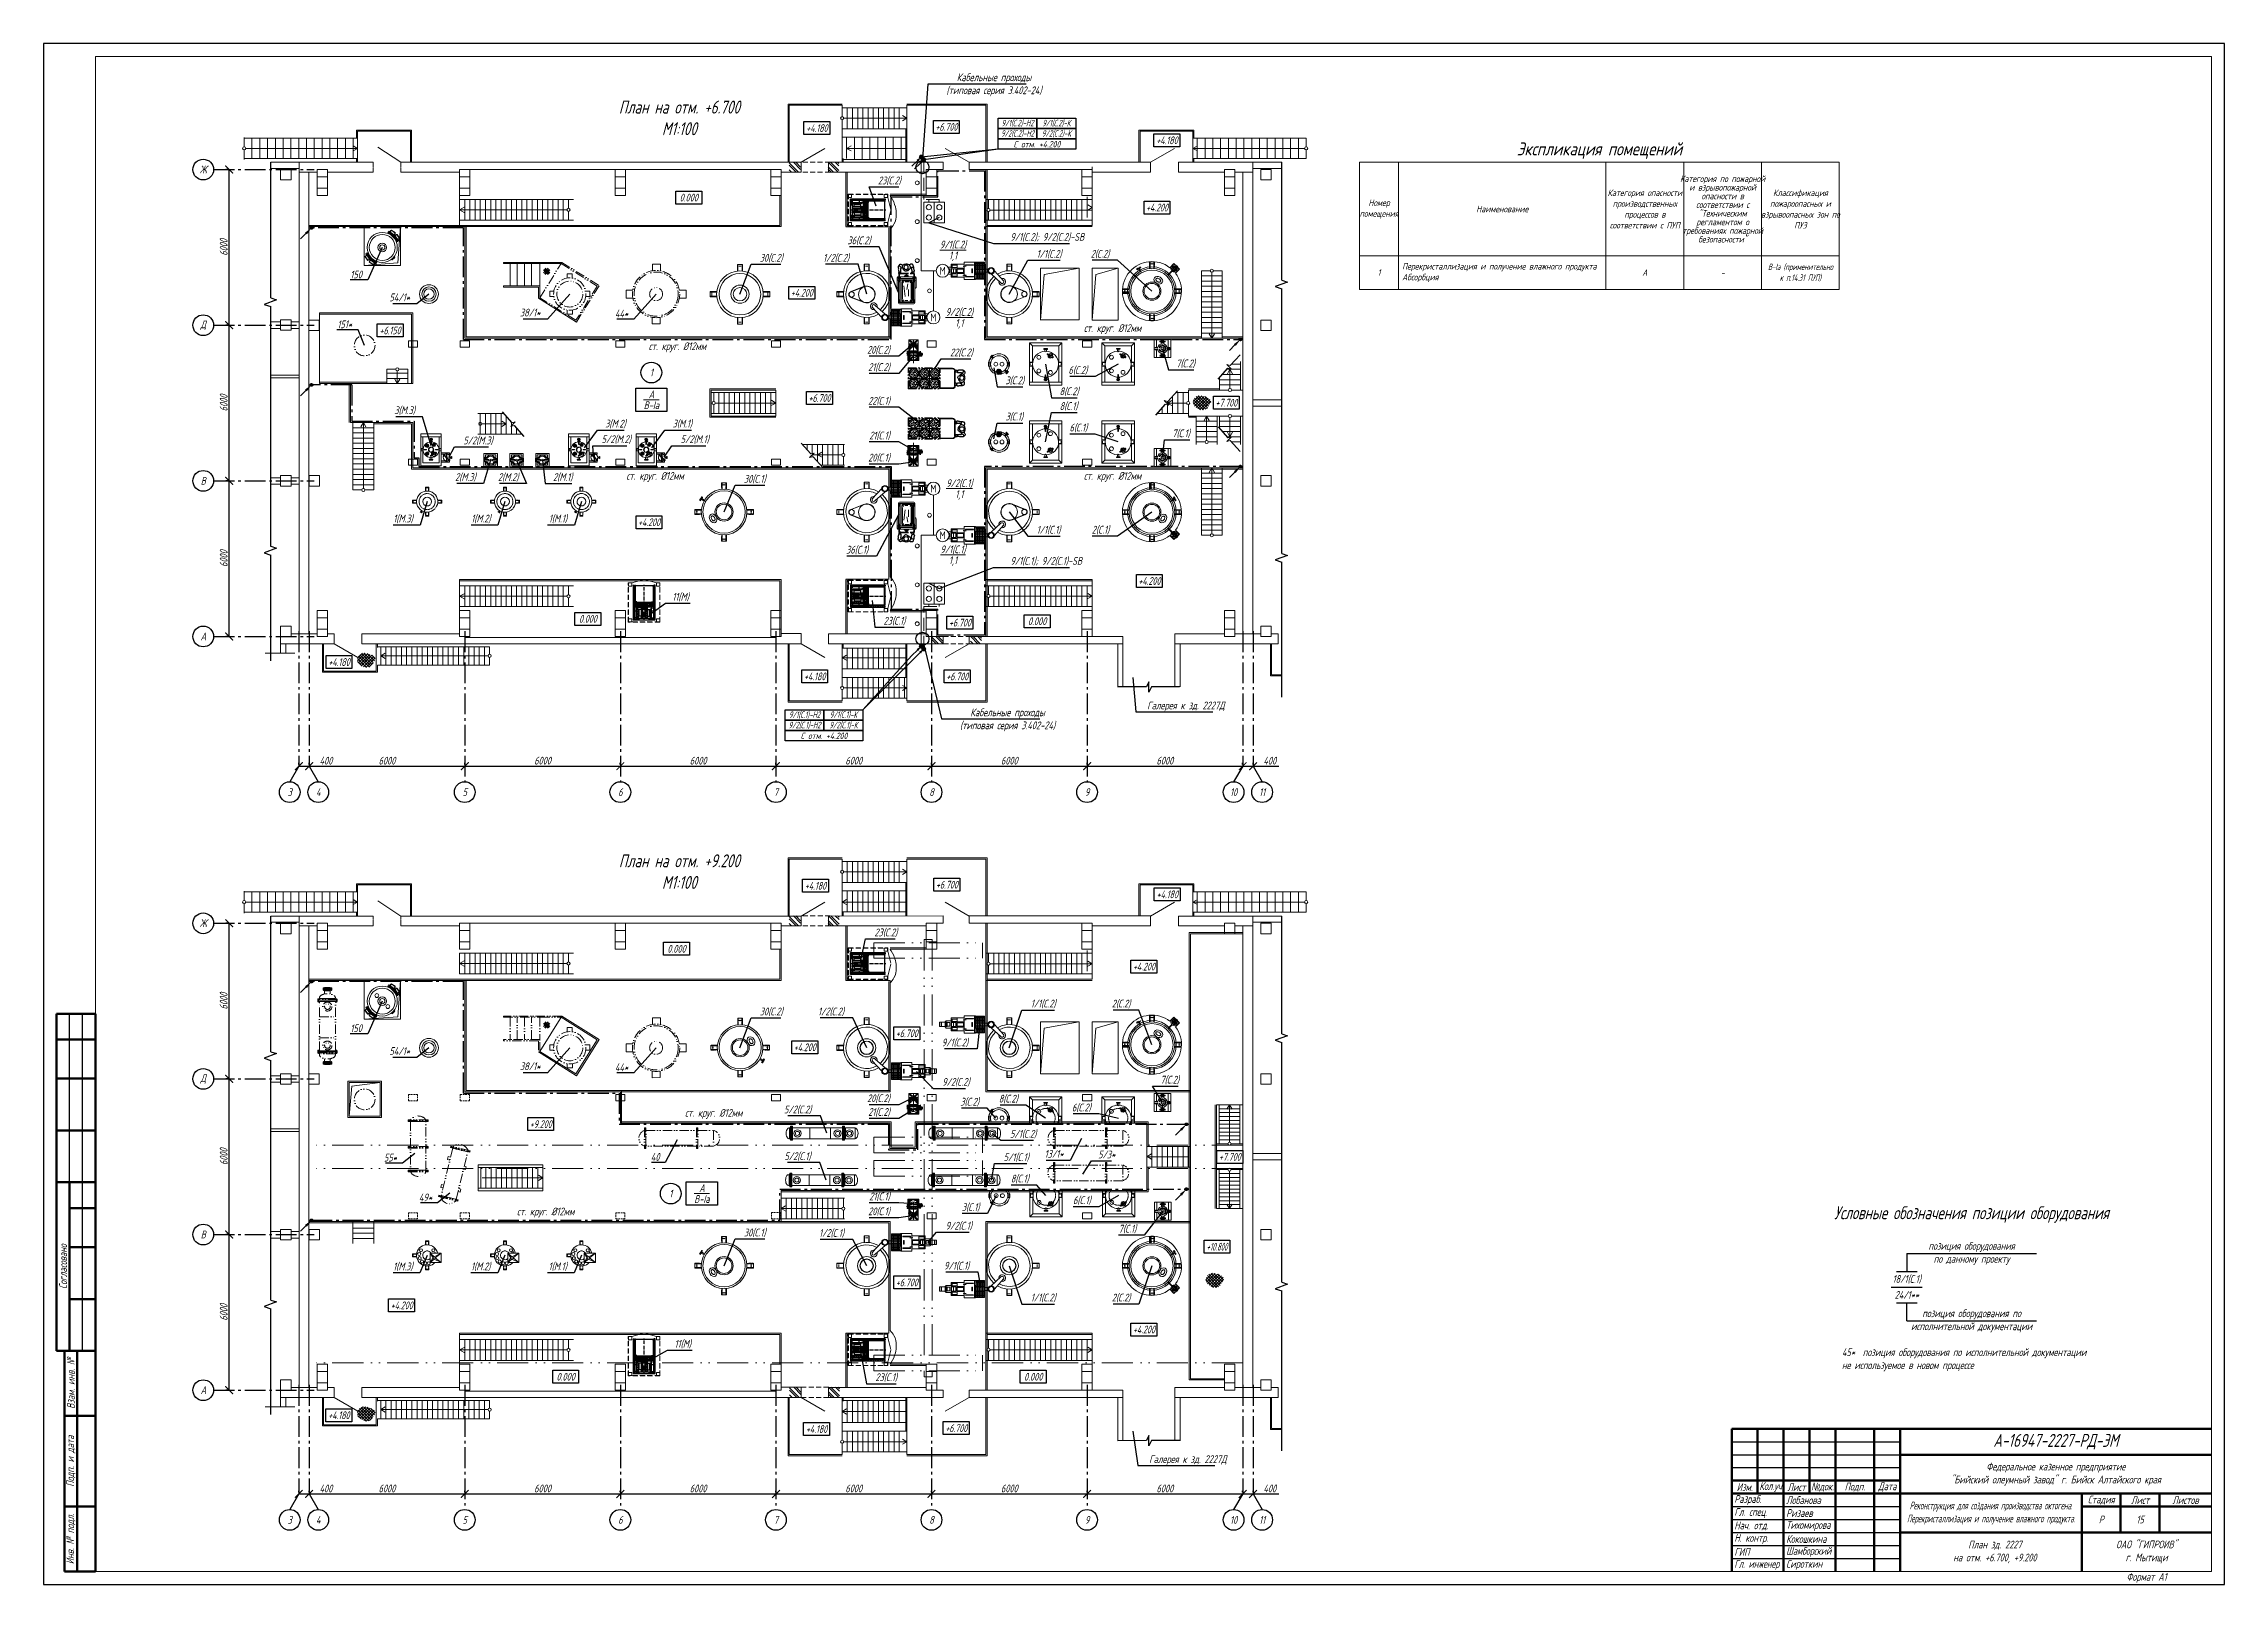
# Model space of a CAD drawing. Header units: millimetres. Extents: x -14296 to 10264, y -13087 to -5602.
# Drawn here: x -1882 to -1041, y -13087 to -12493 of the extents above; entities that cross this region are included whole.
import ezdxf
from ezdxf import colors
from ezdxf.entities.mleader import LeaderData, LeaderLine
from ezdxf.math import Vec2, Vec3

# ---------------------------------------------------------------- set-up
doc = ezdxf.new("R2010")
doc.units = ezdxf.units.MM
for name, pattern in [('ACAD_ISO03W100', [30, 12, -18]), ('ACAD_ISO10W100', [18, 12, -3, 0, -3]), ('ACAD_ISO12W100', [21, 12, -3, 0, -3, 0, -3]), ('CENTER', [50.8, 31.75, -6.35, 6.35, -6.35]), ('CENTER2', [1.125, 0.75, -0.125, 0.125, -0.125]), ('gost5', [7, 5, -2, 0]), ('gost6', [12, 8, -1.5, 1, -1.5]), ('HIDDEN', [9.525, 6.35, -3.175]), ('HIDDEN2', [4.7625, 3.175, -1.5875]), ('K5LT_AXLED', [19.5, 15, -1.5, 1.5, -1.5]), ('K5LT_BASIC', [0]), ('K5LT_THIN', [0]), ('PHANTOM2', [1.25, 0.625, -0.125, 0.125, -0.125, 0.125, -0.125])]:
    doc.linetypes.add(name, pattern=pattern)
doc.layers.get('Defpoints').update_dxf_attribs({"color": 33})
for name, color, linetype, lineweight in [('1', 4, 'Continuous', 15), ('Заземление (Сущ)', 6, 'gost6', 25), ('КаБель контрольный (Вновь)', 142, 'gost5', 15), ('КаБель силовой (Вновь)', 1, 'Continuous', 15), ('Линия выноска', 137, 'Continuous', 25), ('Осевая', 4, 'gost6', 25), ('основной', 3, 'Continuous', 15), ('Размерная', 4, 'Continuous', 25), ('Рамка толстая', 7, 'Continuous', 15), ('Рамка тонкая', 5, 'Continuous', 25), ('Строительный', 251, 'Continuous', 13), ('ТаБлица', 253, 'Continuous', 15), ('Текст', 7, 'Continuous', 20), ('Технологическое', 156, 'Continuous', 18), ('Штампы', 252, 'Continuous', 25), ('Эл. аппараты (Вновь)', 93, 'Continuous', 15), ('ЭлектрооБорудование (Вновь)', 160, 'Continuous', 15)]:
    doc.layers.add(name, color=color, linetype=linetype, lineweight=lineweight)
for name, color, linetype in [('TX', 7, 'Continuous'), ('АР', 7, 'Continuous'), ('линии', 5, 'Continuous'), ('НОВЫЙ', 7, 'Continuous'), ('орудован', 7, 'Continuous'), ('ТХ', 7, 'Continuous'), ('ТХ1', 7, 'Continuous')]:
    doc.layers.add(name, color=color, linetype=linetype)
doc.styles.add('GOST', font='GOST.shx', dxfattribs={"oblique": 15, "height": 3.5})
doc.styles.add('gost shx', font='gost.shx', dxfattribs={"oblique": 15})
doc.styles.add('Simplex', font='simplex.shx', dxfattribs={"width": 0.7, "oblique": 15})
doc.linetypes.add('зигзаг', pattern='A,0.00254,-5.08,[131,ltypeshp.shx,S=5.08,R=0,X=-5.08,Y=0],-10.16,[131,ltypeshp.shx,S=5.08,R=180,X=5.08,Y=0],-5.08', length=20.32254)
doc.linetypes.add('ограждение1', pattern='A,0.25,-0.1,[133,ltypeshp.shx,S=0.1,R=0,X=-0.1,Y=0],-0.1,1', length=1.45)
doc.dimstyles.new('ISO-25', dxfattribs={"dimtxt": 3, "dimasz": 2.5, "dimexe": 1.25, "dimexo": 0.625, "dimtad": 1, "dimtxsty": 'gost shx', "dimcen": 2.5, "dimclrt": 2, "dimadec": 0, "dimazin": 0, "dimtfac": 1, "dimtmove": 0, "dimatfit": 3, "dimfxl": 1, "dimarcsym": 0})
pattern_1 = [(37.5, (-649.41193, -322.7076), (-0.0223344, 0.68315873), [0, -0.53891865, 0, -0.60273797, 0, -0.5761466]), (7.5, (-649.4119, -322.7076), (0.6274774, 1.0005968), [0, -0.29073243, 0, -0.4857359, 0, -0.18613967]), (327.5, (-649.84803, -322.7076), (1.1041249, 0.00200613), [0, -0.17727587, 0, -0.63819314, 0, -0.8331966]), (317.5, (-649.848, -322.7076), (1.0658278, 0.311181), [0, -0.08863794, 0, -0.41837106, 0, -0.47864486])]
pattern_2 = [(37.5, (-645.3432, -322.7076), (-0.0223344, 0.68315873), [0, -0.53891865, 0, -0.60273797, 0, -0.5761466]), (7.5, (-645.3432, -322.7076), (0.6274774, 1.0005968), [0, -0.29073243, 0, -0.4857359, 0, -0.18613967]), (327.5, (-645.7793, -322.7076), (1.1041249, 0.00200613), [0, -0.17727587, 0, -0.63819314, 0, -0.8331966]), (317.5, (-645.7793, -322.7076), (1.0658278, 0.311181), [0, -0.08863794, 0, -0.41837106, 0, -0.47864486])]
pattern_3 = [(37.5, (-641.3498, -322.7076), (-0.0223344, 0.68315873), [0, -0.53891865, 0, -0.60273797, 0, -0.5761466]), (7.5, (-641.3498, -322.7076), (0.6274774, 1.0005968), [0, -0.29073243, 0, -0.4857359, 0, -0.18613967]), (327.5, (-641.7859, -322.7076), (1.1041249, 0.00200613), [0, -0.17727587, 0, -0.63819314, 0, -0.8331966]), (317.5, (-641.7859, -322.7076), (1.0658278, 0.311181), [0, -0.08863794, 0, -0.41837106, 0, -0.47864486])]

msp = doc.modelspace()

# ---------------------------------------------------------------- texts
at = {"layer": 'Текст', "lineweight": 35, "char_height": 5, "attachment_point": 5, "style": 'Simplex'}
for s, insert, width in [('План на отм. +6.700\\PМ1:100', (-1636.55322, -12521.3734), 74.4332076), ('План на отм. +9.200\\PМ1:100', (-1636.55322, -12811.9473), 74.4332076), ('{\\Q15;\\W0.7;Условные обозначения позиции оборудования}', (-1138.21622, -12944.14721), 185), ('А-16947-2227-РД-ЭМ', (-1105.71622, -13031.74065), 120)]:
    msp.add_mtext(s, dxfattribs=dict(at, insert=insert, width=width))
at = {"layer": 'Текст'}
for s, insert, char_height, width, attachment_point, style in [('{\\W0.6;9/1(С.2)-Н2}', (-1506.13631, -12523.48501), 2.5, 15, 5, 'Simplex'), ('{\\W0.6;9/1(С.2)-К}', (-1491.13631, -12523.48501), 2.5, 15, 5, 'Simplex'), ('{\\W0.6;+4.180}', (-1583.50397, -12525.29887), 3, 10, 5, 'Simplex'), ('{\\W0.6;+6.700}', (-1533.57935, -12524.85657), 3, 10, 5, 'Simplex'), ('{\\W0.6;9/2(С.2)-Н2}', (-1506.13631, -12527.48501), 2.5, 15, 5, 'Simplex'), ('С отм. +4.200', (-1498.63631, -12531.53386), 2.5, 30, 5, 'Simplex'), ('{\\W0.6;9/2(С.2)-К}', (-1491.13631, -12527.48501), 2.5, 15, 5, 'Simplex'), ('{\\W0.6;+4.180}', (-1448.51649, -12530.01253), 3, 10, 5, 'Simplex'), ('{\\Q15;Экспликация помещений}', (-1281.71101, -12534.00291), 5, 185, 5, 'GOST'), ('Ж', (-1820.15747, -12541.30291), 3, 10, 5, 'Simplex'), ('{\\W0.7;0.000}', (-1632.90912, -12552.11002), 3, 10, 5, 'Simplex'), ('{\\W0.6;+4.200}', (-1452.35702, -12555.93543), 3, 10, 5, 'Simplex'), ('Номер помещения', (-1366.71101, -12556.50291), 2.5, 15, 5, 'Simplex'), ('Наименование', (-1319.21101, -12556.50291), 2.5, 80, 5, 'Simplex'), ('{\\W0.7;Категория опасности производственных процессов в соответствии с ПУП}', (-1264.21101, -12556.50291), 2.5, 30, 5, 'Simplex'), ('Классификация пожароопасных и взрывоопасных зон по ПУЭ', (-1204.21101, -12556.50291), 2.5, 30, 5, 'Simplex'), ('\\A1;\\S9\\/1(С.2)/1,1;', (-1531.01241, -12572.30291), 3, 4.9055162, 5, 'Simplex'), ('{\\Q0;М}', (-1535.01241, -12580.30291), 3, 6.7817159, 5, 'Simplex'), ('{\\Q15;1}', (-1366.71101, -12581.00291), 2.5, 15, 5, 'Simplex'), (' Перекристаллизация и получение влажного продукта\\P Абсорбция', (-1359.21101, -12581.00291), 2.5, 80, 4, 'Simplex'), ('{\\Q15;А}', (-1264.21101, -12581.00291), 2.5, 30, 5, 'Simplex'), ('{\\Q15;-}', (-1234.21101, -12581.00291), 2.5, 30, 5, 'Simplex'), ('{\\W0.6;В-Iа (применительно\\Pк п.14.31 ПУП)}', (-1204.21101, -12581.00291), 2.5, 30, 5, 'Simplex'), ('{\\W0.6;+4.200}', (-1589.35748, -12588.81211), 3, 10, 5, 'Simplex'), ('{\\Q0;М}', (-1538.56759, -12598.30291), 3, 6.7817159, 5, 'Simplex'), ('\\A1;\\S9\\/2(С.2)/1,1;', (-1528.56759, -12598.30291), 3, 4.9055162, 5, 'Simplex'), ('Д', (-1820.15747, -12601.30291), 3, 10, 5, 'Simplex'), ('{\\W0.6;+6.150}', (-1748.11198, -12603.30135), 3, 10, 5, 'Simplex'), ('ст. круг. %%C12мм', (-1469.50741, -12602.80291), 3, 43.7026451, 5, 'Simplex'), ('ст. круг. %%C12мм', (-1637.30741, -12609.80291), 3, 43.7026451, 5, 'Simplex'), ('1', (-1647.34132, -12619.55584), 3, 8, 5, 'Simplex'), ('\\A1;\\SА/В-Iа;', (-1647.34132, -12630.05584), 3, 12, 5, 'Simplex'), ('{\\W0.6;+6.700}', (-1582.5097, -12629.37237), 3, 10, 5, 'Simplex'), ('{\\W0.6;+7.700}', (-1425.61898, -12631.17053), 3, 10, 5, 'Simplex'), ('В', (-1820.15747, -12661.30291), 3, 10, 5, 'Simplex'), ('{\\W0.7;ст. круг. %%C12мм}', (-1645.91991, -12659.80291), 3, 43.7026451, 5, 'Simplex'), ('{\\Q0;М}', (-1538.56759, -12664.30291), 3, 6.7817159, 5, 'Simplex'), ('\\A1;{\\W0.7;\\S9\\/2(С.1)/1,1;}', (-1528.56759, -12664.30291), 3, 4.9055162, 5, 'Simplex'), ('{\\W0.7;ст. круг. %%C12мм}', (-1469.50741, -12659.80291), 3, 43.7026451, 5, 'Simplex'), ('{\\W0.6;+4.200}', (-1648.25271, -12677.25838), 3, 10, 5, 'Simplex'), ('{\\Q0;М}', (-1535.01241, -12682.30291), 3, 6.7817159, 5, 'Simplex'), ('\\A1;\\S9\\/1(С.1)/1,1;', (-1531.01241, -12689.80291), 3, 4.9055162, 5, 'Simplex'), ('{\\W0.6;+4.200}', (-1455.29386, -12699.90585), 3, 10, 5, 'Simplex'), ('{\\W0.6;0.000}', (-1671.82423, -12714.51839), 3, 10, 5, 'Simplex'), ('{\\W0.6;+6.700}', (-1528.34965, -12715.96978), 3, 10, 5, 'Simplex'), ('{\\W0.7;0.000}', (-1498.55693, -12715.4299), 3, 10, 5, 'Simplex'), ('А', (-1820.15747, -12721.30291), 3, 10, 5, 'Simplex'), ('{\\W0.6;+4.180}', (-1767.79956, -12731.15719), 3, 10, 5, 'Simplex'), ('{\\W0.6;+4.180}', (-1584.36703, -12736.68379), 3, 10, 5, 'Simplex'), ('{\\W0.6;+6.700}', (-1529.39494, -12736.68379), 3, 10, 5, 'Simplex'), ('{\\W0.6;9/2(С.1)-Н2}', (-1588.26637, -12755.56187), 2.5, 15, 5, 'Simplex'), ('{\\W0.6;9/1(С.1)-Н2}', (-1588.26637, -12751.56187), 2.5, 15, 5, 'Simplex'), ('{\\W0.6;9/2(С.1)-К}', (-1573.26637, -12755.56187), 2.5, 15, 5, 'Simplex'), ('{\\W0.6;9/1(С.1)-К}', (-1573.26637, -12751.56187), 2.5, 15, 5, 'Simplex'), ('С отм. +4.200', (-1580.76637, -12759.61072), 2.5, 30, 5, 'Simplex'), ('3', (-1786.80741, -12781.30291), 3, 10, 5, 'Simplex'), ('4', (-1775.80741, -12781.30291), 3, 10, 5, 'Simplex'), ('5', (-1719.30741, -12781.30291), 3, 10, 5, 'Simplex'), ('6', (-1659.30741, -12781.30291), 3, 10, 5, 'Simplex'), ('7', (-1599.30741, -12781.30291), 3, 10, 5, 'Simplex'), ('8', (-1539.30741, -12781.30291), 3, 10, 5, 'Simplex'), ('9', (-1479.30741, -12781.30291), 3, 10, 5, 'Simplex'), ('10', (-1422.80741, -12781.30291), 3, 10, 5, 'Simplex'), ('11', (-1411.80741, -12781.30291), 3, 10, 5, 'Simplex'), ('{\\W0.6;+4.180}', (-1584.05803, -12817.4043), 3, 10, 5, 'Simplex'), ('{\\W0.6;+6.700}', (-1533.3748, -12816.993), 3, 10, 5, 'Simplex'), ('{\\W0.6;+4.180}', (-1448.37886, -12820.71262), 3, 10, 5, 'Simplex'), ('Ж', (-1820.15747, -12831.87681), 3, 10, 5, 'Simplex'), ('{\\W0.7;0.000}', (-1637.64508, -12841.71372), 3, 10, 5, 'Simplex'), ('{\\W0.6;+4.200}', (-1457.39963, -12848.58574), 3, 10, 5, 'Simplex'), ('{\\W0.6;+6.700}', (-1548.85187, -12874.2961), 3, 10, 5, 'Simplex'), ('{\\W0.6;+4.200}', (-1588.20069, -12879.68196), 3, 10, 5, 'Simplex'), ('Д', (-1820.15747, -12891.87681), 3, 10, 5, 'Simplex'), ('{\\W0.6;+9.200}', (-1690.03585, -12909.3089), 3, 10, 5, 'Simplex'), ('{\\W0.7;ст. круг. %%C12мм}', (-1623.31736, -12905.37681), 3, 43.7026451, 5, 'Simplex'), ('{\\W0.6;+7.700}', (-1424.29655, -12921.93767), 3, 10, 5, 'Simplex'), ('\\A1;\\SА/В-Iа;', (-1627.86045, -12936.08392), 3, 12, 5, 'Simplex'), ('{\\W0.7;ст. круг. %%C12мм}', (-1688.10741, -12943.37681), 3, 43.7026451, 5, 'Simplex'), ('1', (-1639.86045, -12936.08392), 3, 8, 5, 'Simplex'), ('В', (-1820.15747, -12951.87681), 3, 10, 5, 'Simplex'), ('{\\W0.5;+10.800}', (-1429.21055, -12956.5636), 3, 10, 5, 'Simplex'), ('{\\Q15;\\W0.7;позиция оборудования\\Pпо данному проекту}', (-1138.21622, -12959.14721), 3, 50, 5, 'Simplex'), ('{\\Q15;\\W0.7;18/1(С.1)}', (-1163.21622, -12969.14721), 3, 50, 5, 'Simplex'), ('{\\W0.6;+6.700}', (-1548.85187, -12970.33837), 3, 10, 5, 'Simplex'), ('{\\Q15;\\W0.7;24/1**}', (-1163.21622, -12975.14721), 3, 50, 5, 'Simplex'), ('{\\W0.6;+4.200}', (-1743.65401, -12979.17166), 3, 10, 5, 'Simplex'), ('позиция оборудования по исполнительной документации', (-1138.21622, -12985.14721), 3, 63.0200739, 5, 'Simplex'), ('{\\W0.6;+4.200}', (-1457.39963, -12988.49216), 3, 10, 5, 'Simplex'), ('45*  позиция оборудования по исполнительной документации не используемое в новом процессе', (-1188.21622, -13000.14721), 3, 99.2985107, 4, 'Simplex'), ('{\\W0.7;0.000}', (-1680.38439, -13006.68436), 3, 10, 5, 'Simplex'), ('{\\W0.7;0.000}', (-1500.0589, -13006.68436), 3, 10, 5, 'Simplex'), ('А', (-1820.15747, -13011.87681), 3, 10, 5, 'Simplex'), ('{\\W0.6;+4.180}', (-1767.86023, -13021.53797), 3, 10, 5, 'Simplex'), ('{\\W0.6;+4.180}', (-1583.64865, -13026.85076), 3, 10, 5, 'Simplex'), ('{\\W0.6;+6.700}', (-1529.76429, -13026.50821), 3, 10, 5, 'Simplex'), ('Федеральное казенное предприятие\\P"Бийский олеумный завод" г. Бийск Алтайского края', (-1105.71622, -13044.24065), 3, 120, 5, 'Simplex'), ('Разраб.', (-1229.71622, -13054.24065), 3, 18, 4, 'Simplex'), ('Изм.', (-1225.71622, -13049.24065), 3, 10, 5, 'Simplex'), ('Кол.уч', (-1215.71622, -13049.24065), 3, 10, 5, 'Simplex'), ('Лист', (-1205.71622, -13049.24065), 3, 10, 5, 'Simplex'), ('{\\fArial|b0|i0|c204|p34;\\W0.7;№\\Fsimplex|c204;док.}', (-1195.71622, -13049.24065), 3, 10, 5, 'Simplex'), ('Подп.', (-1183.21622, -13049.24065), 3, 15, 5, 'Simplex'), ('{\\W0.7;Дата}', (-1170.71622, -13049.24065), 3, 10, 5, 'Simplex'), ('3', (-1786.80741, -13061.87681), 3, 10, 5, 'Simplex'), ('4', (-1775.80741, -13061.87681), 3, 10, 5, 'Simplex'), ('5', (-1719.30741, -13061.87681), 3, 10, 5, 'Simplex'), ('6', (-1659.30741, -13061.87681), 3, 10, 5, 'Simplex'), ('7', (-1599.30741, -13061.87681), 3, 10, 5, 'Simplex'), ('8', (-1539.30741, -13061.87681), 3, 10, 5, 'Simplex'), ('9', (-1479.30741, -13061.87681), 3, 10, 5, 'Simplex'), ('10', (-1422.80741, -13061.87681), 3, 10, 5, 'Simplex'), ('11', (-1411.80741, -13061.87681), 3, 10, 5, 'Simplex'), ('Гл. спец.', (-1229.71622, -13059.24065), 3, 18, 4, 'Simplex'), ('Лобанова', (-1209.71622, -13054.24065), 3, 18, 4, 'Simplex'), ('Ризаев', (-1209.71622, -13059.24065), 3, 18, 4, 'Simplex'), ('{\\W0.5;Реконструкция для создания производства октогена.\\PПерекристаллизация и получение влажного продукта.}', (-1130.71622, -13059.24065), 3, 70, 5, 'Simplex'), ('{\\W0.7;Стадия}', (-1088.21622, -13054.24065), 3, 15, 5, 'Simplex'), ('Р', (-1088.21622, -13061.74065), 3, 15, 5, 'Simplex'), ('Лист', (-1073.21622, -13054.24065), 3, 15, 5, 'Simplex'), ('15', (-1073.21622, -13061.74065), 3, 15, 5, 'Simplex'), ('Листов', (-1055.71622, -13054.24065), 3, 20, 5, 'Simplex'), ('Нач. отд.', (-1229.71622, -13064.24065), 3, 18, 4, 'Simplex'), ('Н. контр.', (-1229.71622, -13069.24065), 3, 19, 4, 'Simplex'), ('Кокошкина', (-1209.71622, -13069.24065), 3, 18, 4, 'Simplex'), ('Тихомирова', (-1209.71622, -13064.24065), 3, 18, 4, 'Simplex'), ('{\\W0.6;Гл. инженер}', (-1229.71622, -13079.24065), 3, 18, 4, 'Simplex'), ('ГИП', (-1229.71622, -13074.24065), 3, 18, 4, 'Simplex'), ('{\\W0.6;Шамборский}', (-1209.71622, -13074.24065), 3, 18, 4, 'Simplex'), ('Сироткин', (-1209.71622, -13079.24065), 3, 18, 4, 'Simplex'), ('\\pl3;План зд. 2227\\Pна отм. +6.700, +9.200', (-1130.71622, -13074.24065), 3, 70, 5, 'Simplex'), ('{\\C2;ОАО "ГИПРОИВ"\\Pг. Мытищи}', (-1070.71622, -13074.24065), 3, 50, 5, 'Simplex'), ('Формат А1', (-1070.71622, -13084.24064), 3, 50, 5, 'Simplex')]:
    msp.add_mtext(s, dxfattribs=dict(at, insert=insert, char_height=char_height, width=width, attachment_point=attachment_point, style=style))
at = {"layer": 'Текст', "insert": (-1234.21101, -12556.50291), "char_height": 2.5, "width": 30, "attachment_point": 5, "line_spacing_factor": 0.8, "style": 'Simplex'}
msp.add_mtext('{\\W0.7;Категория по пожарной и взрывопожарной опасности в соответствии с "Техническим регламентом о требованиях пожарной безопасности"}', dxfattribs=at)

# ---------------------------------------------------------------- blocks, each defined once
blk = doc.blocks.new('A$C6D8F15C8')
at = {"linetype": 'Continuous'}
blk.add_circle((0, 0), 1.5, dxfattribs=at)
blk = doc.blocks.new('A$C32520DA1')
at = {"layer": 'орудован', "lineweight": -2, "ltscale": 0.3}
h = blk.add_hatch(dxfattribs=at)
h.set_pattern_fill('ANSI37', color=4, scale=0.25, angle=270, style=0)
h.set_pattern_definition([(45, (345.161, -3272.3488), (0.561266, -0.561266), []), (315, (345.161, -3272.3488), (-0.561266, -0.561266), [])])
edge = h.paths.add_edge_path()
edge.add_spline(control_points=[(2.52, -0.8), (2.28, -1.28), (1.72, -2.41), (-0.45, -2.98), (-2.14, -1.94), (-3.79, -0.67), (-3.56, 1.53), (-1.96, 2.98), (0.07, 2.73), (1.77, 2.21), (3.79, 0.92), (2.93, -0.25), (2.52, -0.8)], knot_values=[0, 0, 0, 0, 1.566566, 3.673336, 5.745346, 7.383422, 9.561681, 11.30499, 13.330467, 15.16078, 17.108533, 18.858869, 18.858869, 18.858869, 18.858869], degree=3, periodic=0)
blk = doc.blocks.new('A$C22994256')
at = {"layer": 'TX', "color": 5, "linetype": 'ByBlock'}
for p, q in [((-1.93, 2.68), (-6.65, 0.95)), ((-6.65, 0.95), (-4.08, 0.07)), ((-4.08, 3.42), (-1.93, 2.68))]:
    blk.add_line(p, q, dxfattribs=at)
blk = doc.blocks.new('A$C33DA0663')
at = {"color": 5}
for p, q in [((-4.54, 1.45), (-2.77, 3.22)), ((-4.54, 1.45), (-3.19, 1.81)), ((-2.77, 3.22), (-4.12, 2.85))]:
    blk.add_line(p, q, dxfattribs=at)
at = {"layer": 'АР', "color": 5}
for p, q in [((-7.85, 7.06), (-4.12, 2.85)), ((-3.19, 1.81), (0.55, -2.39))]:
    blk.add_line(p, q, dxfattribs=at)
blk = doc.blocks.new('Площадка')
at = {"layer": 'линии'}
for p, q in [((-2.5, -1.1), (1.1, 2.5)), ((1.1, -2.5), (-2.5, 1.1)), ((1.1, -2.5), (-2.5, 1.1)), ((-1.8, -1.8), (1.8, 1.8)), ((1.8, -1.8), (-1.8, 1.8)), ((1.8, -1.8), (-1.8, 1.8)), ((2.5, -1.1), (-1.1, 2.5)), ((2.5, -1.1), (-1.1, 2.5)), ((-1.1, -2.5), (2.5, 1.1))]:
    blk.add_line(p, q, dxfattribs=at)
blk = doc.blocks.new('A$C20C63205')
at = {"layer": 'ТХ', "color": 3, "ltscale": 0.6}
for p, q in [((-20.83, 8.76), (-20.83, 8.3)), ((-20.77, 8.76), (-7.48, 8.76)), ((-14.1, 7.84), (-14.1, 8.55)), ((-14.1, 8.55), (-7.48, 8.55)), ((-7.48, 8.76), (-7.48, 0.27)), ((-20.83, 8.3), (-14.1, 8.3)), ((-20.83, 0.27), (-20.83, 0.73)), ((-20.83, 0.73), (-14.1, 0.73)), ((-7.48, 0.27), (-20.83, 0.27)), ((-20.68, 7.86), (-20.68, 1.17)), ((-20.61, 8.09), (-14.17, 8.09)), ((-20.61, 7.95), (-14.17, 7.95)), ((-20.61, 1.09), (-14.17, 1.09)), ((-20.61, 0.95), (-14.17, 0.95)), ((-20.54, 1.17), (-20.54, 7.86)), ((-14.43, 7.84), (-12.78, 7.84)), ((-14.43, 7.35), (-14.43, 7.84)), ((-8.03, 7.35), (-14.43, 7.35)), ((-8.03, 1.69), (-14.43, 1.69)), ((-14.43, 1.69), (-14.43, 1.19)), ((-14.43, 1.19), (-12.78, 1.19)), ((-14.29, 7.35), (-14.29, 1.69)), ((-14.24, 7.35), (-14.24, 1.69)), ((-14.24, 6.51), (-13.74, 6.51)), ((-14.24, 6.21), (-13.74, 6.21)), ((-14.24, 2.82), (-13.74, 2.82)), ((-14.24, 2.52), (-13.74, 2.52)), ((-14.18, 7.01), (-14.18, 7.35)), ((-14.08, 6.91), (-14.18, 7.01)), ((-14.08, 2.13), (-14.18, 2.02)), ((-14.18, 2.02), (-14.18, 1.69)), ((-14.1, 1.19), (-14.1, 0.49)), ((-14.1, 0.49), (-7.48, 0.49)), ((-14.08, 6.51), (-14.08, 6.91)), ((-13.8, 6.91), (-14.08, 6.91)), ((-14.08, 2.82), (-14.08, 6.21)), ((-14.08, 2.13), (-14.08, 2.52)), ((-13.8, 2.13), (-14.08, 2.13)), ((-13.91, 6.91), (-13.91, 6.51)), ((-13.91, 2.13), (-13.91, 2.52)), ((-13.9, 7.84), (-13.9, 8.1)), ((-13.9, 8.1), (-7.71, 8.1)), ((-13.9, 1.19), (-13.9, 0.93)), ((-13.9, 0.93), (-7.71, 0.93)), ((-8.88, 4.96), (-13.87, 4.96)), ((-8.88, 4.07), (-13.87, 4.07)), ((-13.8, 6.91), (-13.8, 7.35)), ((-13.8, 6.91), (-13.76, 6.91)), ((-13.8, 2.13), (-13.8, 1.69)), ((-13.8, 2.13), (-13.76, 2.13)), ((-13.76, 6.91), (-13.74, 6.94)), ((-13.76, 2.13), (-13.74, 2.09)), ((-13.71, 7.3), (-13.74, 7.24)), ((-13.74, 7.24), (-13.74, 6.94)), ((-13.74, 7.24), (-12.89, 7.24)), ((-13.71, 6.89), (-13.74, 6.94)), ((-13.74, 6.94), (-12.89, 6.94)), ((-13.74, 2.4), (-13.74, 6.64)), ((-12.91, 6.64), (-13.74, 6.64)), ((-13.67, 5.48), (-13.74, 5.46)), ((-13.67, 3.56), (-13.74, 3.57)), ((-12.91, 2.4), (-13.74, 2.4)), ((-13.71, 2.15), (-13.74, 2.09)), ((-13.74, 1.79), (-13.74, 2.09)), ((-13.74, 2.09), (-12.89, 2.09)), ((-13.71, 1.74), (-13.74, 1.79)), ((-13.74, 1.79), (-12.89, 1.79)), ((-13.71, 7.3), (-12.92, 7.3)), ((-13.71, 6.89), (-12.92, 6.89)), ((-13.71, 2.15), (-12.92, 2.15)), ((-13.71, 1.74), (-12.92, 1.74)), ((-13.67, 5.48), (-13.65, 6.54)), ((-13.67, 3.56), (-13.65, 2.49)), ((-13.65, 6.54), (-13.6, 6.6)), ((-13.65, 2.49), (-13.6, 2.43)), ((-13.6, 6.6), (-13.03, 6.6)), ((-13.6, 4.76), (-13.6, 5.16)), ((-13.07, 5.16), (-13.6, 5.16)), ((-13.07, 4.76), (-13.6, 4.76)), ((-13.07, 4.27), (-13.6, 4.27)), ((-13.6, 4.27), (-13.6, 3.87)), ((-13.07, 3.87), (-13.6, 3.87)), ((-13.6, 2.43), (-13.03, 2.43)), ((-13.53, 7.24), (-13.53, 7.3)), ((-13.53, 1.79), (-13.53, 1.74)), ((-13.46, 6.89), (-13.46, 6.64)), ((-13.46, 2.15), (-13.46, 2.4)), ((-11.57, 5.09), (-13.37, 5.09)), ((-13.37, 5.05), (-13.37, 5.09)), ((-13.27, 5.03), (-13.37, 5.05)), ((-13.27, 4.9), (-13.37, 4.87)), ((-13.37, 4.87), (-13.37, 4.84)), ((-11.57, 4.84), (-13.37, 4.84)), ((-11.57, 4.2), (-13.37, 4.2)), ((-13.37, 4.16), (-13.37, 4.2)), ((-13.27, 4.14), (-13.37, 4.16)), ((-13.27, 4.01), (-13.37, 3.98)), ((-13.37, 3.98), (-13.37, 3.95)), ((-11.57, 3.95), (-13.37, 3.95)), ((-11.66, 5.03), (-13.27, 5.03)), ((-13.27, 5.03), (-13.27, 4.9)), ((-11.66, 4.9), (-13.27, 4.9)), ((-11.66, 4.14), (-13.27, 4.14)), ((-13.27, 4.01), (-13.27, 4.14)), ((-11.66, 4.01), (-13.27, 4.01)), ((-13.23, 5.68), (-8.12, 5.68)), ((-13.23, 5.68), (-13.23, 5.17)), ((-12.79, 5.17), (-13.23, 5.17)), ((-12.79, 3.86), (-13.23, 3.86)), ((-13.23, 3.35), (-13.23, 3.86)), ((-13.23, 3.35), (-8.12, 3.35)), ((-13.17, 6.89), (-13.17, 6.64)), ((-13.17, 2.15), (-13.17, 2.4)), ((-13.1, 7.24), (-13.1, 7.3)), ((-13.1, 1.79), (-13.1, 1.74)), ((-13.07, 5.16), (-13.07, 5.09)), ((-13.07, 4.76), (-13.07, 4.84)), ((-13.07, 4.27), (-13.07, 4.2)), ((-13.07, 3.87), (-13.07, 3.95)), ((-12.98, 6.54), (-13.03, 6.6)), ((-11.88, 5.54), (-13.03, 5.54)), ((-12.98, 2.49), (-13.03, 2.43)), ((-11.86, 3.49), (-13.02, 3.49)), ((-12.96, 5.68), (-12.98, 6.54)), ((-12.96, 3.35), (-12.98, 2.49)), ((-12.96, 5.6), (-12.96, 5.48)), ((-12.96, 4.84), (-12.96, 4.2)), ((-12.96, 3.43), (-12.96, 3.55)), ((-12.92, 7.3), (-12.89, 7.24)), ((-12.92, 6.89), (-12.89, 6.94)), ((-12.92, 2.15), (-12.89, 2.09)), ((-12.92, 1.74), (-12.89, 1.79)), ((-12.91, 6.64), (-12.91, 5.68)), ((-12.91, 2.4), (-12.91, 3.35)), ((-12.89, 7.24), (-12.89, 6.94)), ((-12.87, 6.91), (-12.89, 6.94)), ((-12.87, 2.13), (-12.89, 2.09)), ((-12.89, 1.79), (-12.89, 2.09)), ((-12.83, 6.91), (-12.87, 6.91)), ((-12.83, 2.13), (-12.87, 2.13)), ((-12.83, 6.91), (-12.83, 7.35)), ((-12.83, 6.91), (-12.64, 6.91)), ((-12.83, 2.13), (-12.83, 1.69)), ((-12.83, 2.13), (-12.64, 2.13)), ((-12.79, 5.31), (-12.15, 5.31)), ((-12.79, 5.31), (-12.79, 5.09)), ((-12.79, 4.84), (-12.79, 4.2)), ((-12.79, 3.95), (-12.79, 3.72)), ((-12.79, 3.72), (-12.15, 3.72)), ((-12.78, 7.84), (-12.78, 7.45)), ((-12.78, 7.45), (-11.76, 7.45)), ((-12.78, 1.19), (-12.78, 1.58)), ((-12.78, 1.58), (-11.76, 1.58)), ((-12.58, 7.52), (-12.69, 7.66)), ((-12.58, 1.52), (-12.69, 1.38)), ((-12.64, 7.45), (-12.64, 7.52)), ((-12.64, 7.52), (-12.29, 7.52)), ((-12.64, 7.35), (-12.64, 5.68)), ((-12.64, 1.69), (-12.64, 3.35)), ((-12.64, 1.58), (-12.64, 1.52)), ((-12.64, 1.52), (-12.29, 1.52)), ((-12.58, 7.59), (-12.36, 7.59)), ((-12.58, 7.59), (-12.58, 7.52)), ((-12.58, 1.44), (-12.58, 1.52)), ((-12.58, 1.44), (-12.36, 1.44)), ((-12.36, 7.59), (-12.36, 7.52)), ((-12.36, 1.44), (-12.36, 1.52)), ((-12.29, 7.52), (-12.29, 7.45)), ((-12.29, 7.35), (-12.29, 5.68)), ((-12.29, 1.69), (-12.29, 3.35)), ((-12.29, 1.52), (-12.29, 1.58)), ((-12.15, 5.31), (-12.15, 5.09)), ((-11.73, 5.17), (-12.15, 5.17)), ((-12.15, 4.84), (-12.15, 4.2)), ((-12.15, 3.95), (-12.15, 3.7)), ((-11.73, 3.86), (-12.15, 3.86)), ((-11.94, 5.6), (-11.94, 5.48)), ((-11.94, 3.43), (-11.94, 3.55)), ((-11.9, 7.07), (-11.68, 7.07)), ((-11.9, 1.97), (-11.68, 1.97)), ((-11.79, 6.97), (-11.79, 7.16)), ((-11.79, 2.06), (-11.79, 1.87)), ((-11.76, 7.45), (-11.76, 7.35)), ((-11.76, 1.58), (-11.76, 1.69)), ((-11.73, 5.17), (-11.73, 5.68)), ((-8.12, 5.17), (-11.73, 5.17)), ((-11.73, 4.29), (-11.73, 4.75)), ((-8.12, 3.86), (-11.73, 3.86)), ((-11.73, 3.86), (-11.73, 3.35)), ((-11.66, 5.03), (-11.57, 5.05)), ((-11.66, 5.03), (-11.66, 4.9)), ((-11.66, 4.9), (-11.57, 4.87)), ((-11.66, 4.14), (-11.57, 4.16)), ((-11.66, 4.01), (-11.66, 4.14)), ((-11.66, 4.01), (-11.57, 3.98)), ((-11.57, 5.05), (-11.57, 5.09)), ((-11.57, 4.87), (-11.57, 4.84)), ((-11.57, 4.16), (-11.57, 4.2)), ((-11.57, 3.98), (-11.57, 3.95)), ((-11.46, 5.24), (-11.46, 7.35)), ((-11.46, 6.81), (-7.94, 6.81)), ((-11.46, 6.5), (-8.83, 6.5)), ((-11.46, 3.79), (-11.46, 1.69)), ((-11.46, 2.54), (-8.83, 2.54)), ((-11.46, 2.22), (-7.94, 2.22)), ((-10.8, 7.35), (-10.8, 8.1)), ((-10.8, 6.5), (-10.8, 6.81)), ((-10.8, 2.22), (-10.8, 2.54)), ((-10.8, 0.93), (-10.8, 1.69)), ((-10.4, 5.17), (-10.4, 3.86)), ((-10.4, 4.64), (-8.77, 4.64)), ((-10.4, 4.39), (-8.77, 4.39)), ((-10.16, 4.96), (-10.07, 5.11)), ((-10.07, 4.82), (-10.16, 4.96)), ((-10.16, 4.07), (-10.07, 4.22)), ((-10.07, 3.93), (-10.16, 4.07)), ((-10.07, 5.11), (-9.91, 5.11)), ((-9.91, 4.82), (-10.07, 4.82)), ((-10.07, 4.22), (-9.91, 4.22)), ((-9.91, 3.93), (-10.07, 3.93)), ((-9.99, 5.37), (-9.99, 3.66)), ((-9.91, 5.11), (-9.83, 4.96)), ((-9.83, 4.96), (-9.91, 4.82)), ((-9.91, 4.22), (-9.83, 4.07)), ((-9.83, 4.07), (-9.91, 3.93)), ((-9.36, 4.96), (-9.27, 5.11)), ((-9.27, 4.82), (-9.36, 4.96)), ((-9.36, 4.07), (-9.27, 4.22)), ((-9.27, 3.93), (-9.36, 4.07)), ((-9.27, 5.11), (-9.11, 5.11)), ((-9.11, 4.82), (-9.27, 4.82)), ((-9.27, 4.22), (-9.11, 4.22)), ((-9.11, 3.93), (-9.27, 3.93)), ((-9.19, 5.37), (-9.19, 3.66)), ((-9.11, 5.11), (-9.03, 4.96)), ((-9.03, 4.96), (-9.11, 4.82)), ((-9.11, 4.22), (-9.03, 4.07)), ((-9.03, 4.07), (-9.11, 3.93)), ((-8.83, 5.68), (-8.83, 7.35)), ((-8.83, 3.35), (-8.83, 1.69)), ((-8.77, 3.86), (-8.77, 5.17)), ((-8.44, 7.08), (-8.23, 7.08)), ((-8.44, 1.96), (-8.23, 1.96)), ((-8.36, 7.8), (-8.14, 7.8)), ((-8.35, 7.8), (-8.14, 7.8)), ((-8.35, 1.23), (-8.14, 1.23)), ((-8.33, 6.98), (-8.33, 7.17)), ((-8.33, 2.05), (-8.33, 1.86)), ((-8.24, 7.72), (-8.24, 7.91)), ((-8.24, 7.71), (-8.24, 7.9)), ((-8.24, 1.33), (-8.24, 1.14)), ((-8.12, 5.68), (-8.12, 5.17)), ((-8.12, 3.35), (-8.12, 3.86)), ((-8.03, 1.69), (-8.03, 7.35)), ((-7.82, 7.31), (-8.03, 7.31)), ((-7.82, 6.56), (-8.03, 6.56)), ((-7.82, 2.47), (-8.03, 2.47)), ((-7.82, 1.73), (-8.03, 1.73)), ((-7.94, 6.81), (-7.84, 6.92)), ((-7.94, 2.22), (-7.84, 2.12)), ((-7.84, 6.92), (-7.84, 7.24)), ((-7.84, 2.12), (-7.84, 1.8)), ((-7.82, 6.47), (-7.82, 7.31)), ((-7.75, 7.26), (-7.82, 7.26)), ((-7.75, 6.47), (-7.82, 6.47)), ((-7.75, 2.57), (-7.82, 2.57)), ((-7.82, 2.57), (-7.82, 1.73)), ((-7.75, 1.78), (-7.82, 1.78)), ((-7.75, 6.47), (-7.75, 7.26)), ((-7.71, 6.53), (-7.75, 6.47)), ((-7.71, 2.5), (-7.75, 2.57)), ((-7.75, 2.57), (-7.75, 1.78)), ((-7.71, 8.1), (-7.71, 6.53)), ((-7.71, 0.93), (-7.71, 2.5))]:
    blk.add_line(p, q, dxfattribs=at)
at = {"layer": 'ТХ', "color": 3, "linetype": 'ACAD_ISO10W100', "ltscale": 0.1}
for p, q in [((-7.48, 4.52), (-21.01, 4.52)), ((-20.61, 1.02), (-20.61, 8.02)), ((-20.61, 8.02), (-14.17, 8.02)), ((-20.61, 1.02), (-14.17, 1.02)), ((-13.32, 1.15), (-13.32, 7.89)), ((-12.47, 1.36), (-12.47, 7.68)), ((-12.47, 7.68), (-12.47, 1.36))]:
    blk.add_line(p, q, dxfattribs=at)
at = {"layer": 'ТХ', "color": 3, "linetype": 'ACAD_ISO03W100', "ltscale": 0.01}
for p, q in [((-14.1, 8.39), (-20.83, 8.39)), ((-14.1, 0.65), (-20.83, 0.65)), ((-13.9, 7.66), (-14.22, 7.35)), ((-13.9, 1.38), (-14.22, 1.69)), ((-12.69, 7.66), (-13.9, 7.66)), ((-12.69, 1.38), (-13.9, 1.38)), ((-8.12, 5.24), (-11.73, 5.24)), ((-8.12, 3.79), (-11.73, 3.79)), ((-7.84, 7.24), (-11.46, 7.24)), ((-7.84, 1.8), (-11.46, 1.8))]:
    blk.add_line(p, q, dxfattribs=at)
at = {"layer": 'ТХ', "color": 3, "ltscale": 0.6}
for centre, radius in [((-20.61, 8.02), 0.0701), ((-20.61, 7.86), 0.0701), ((-20.61, 1.17), 0.0701), ((-20.61, 1.02), 0.0701), ((-14.17, 8.02), 0.0701), ((-14.17, 1.02), 0.0701), ((-13.32, 4.96), 0.0439), ((-13.32, 4.07), 0.0439), ((-9.99, 4.96), 0.201), ((-9.99, 4.07), 0.201), ((-9.99, 4.96), 0.0936), ((-9.99, 4.07), 0.0936), ((-9.19, 4.96), 0.201), ((-9.19, 4.07), 0.201), ((-9.19, 4.96), 0.0936), ((-9.19, 4.07), 0.0936)]:
    blk.add_circle(centre, radius, dxfattribs=at)
blk = doc.blocks.new('A$C4ED054CB')
at = {"layer": '1', "color": 3}
for p, q in [((0, 0), (1.2, 0)), ((0, -1.2), (0, 0)), ((1.2, 0), (1.2, -1.2)), ((1.2, -1.2), (0, -1.2))]:
    blk.add_line(p, q, dxfattribs=at)
blk = doc.blocks.new('A$C42F5552A')
at = {"color": 4, "ltscale": 0.5}
for p, q in [((-6.5, -3.2), (-6.5, 2.8)), ((-6.2, 3), (-5.8, 2.4)), ((-6.1, 3.3), (-5.1, 2.4)), ((-5.9, 1.2), (-5.9, -1.8)), ((-5.8, 3.5), (-5.2, 3.1)), ((-5.5, 3.8), (8.5, 3.8)), ((-5.2, 3.6), (-5.2, 3.6)), ((-4.4, 3.3), (6.6, 3.2)), ((-4.2, -0.8), (0, 0)), ((-2.7, 2.1), (5.4, 1.2)), ((7.3, 3.5), (7.3, 3.5)), ((9, 3.3), (8, 2.4)), ((8.1, 3.6), (8.1, 3.6)), ((8.7, 3.5), (8.1, 3.1)), ((9.1, 3), (8.7, 2.4)), ((8.7, 1.4), (8.7, -0.9)), ((9.5, 2.8), (9.5, -3.2)), ((-6.2, -3.3), (-5.8, -2.7)), ((-6.1, -3.6), (-5.1, -2.7)), ((-5.8, -3.8), (-5.2, -3.4)), ((8.5, -4.2), (-5.5, -4.2)), ((-5.3, -3.8), (-5.3, -3.8)), ((-5.2, -3.9), (-5.2, -3.9)), ((-4.6, -3.5), (6.4, -3.4)), ((5.2, -1.3), (0, -1.3)), ((7.6, -3.9), (6.9, -3.5)), ((9, -3.6), (8, -2.7)), ((8.7, -3.8), (8.1, -3.4)), ((8.1, -3.9), (8.1, -3.9)), ((9.1, -3.3), (8.7, -2.7))]:
    blk.add_line(p, q, dxfattribs=at)
for centre, start, end in [((-5.5, 2.8), 90, 180), ((-4.4, 4.3), 220.6442, 269.6068), ((6.6, 4.2), 269.6068, 314.9568), ((8.5, 2.8), 0, 90), ((8.5, 2.8), 0, 90), ((-5.5, -3.2), 180, 270), ((-5.5, -3.2), 180, 270), ((-4.6, -4.5), 90.5536, 134.9566), ((6.4, -4.4), 60.5613, 90.5536), ((8.5, -3.2), 270, 0), ((8.5, -3.2), 270, 0), ((8.5, -3.2), 270, 0)]:
    blk.add_arc(centre, 1, start, end, dxfattribs=at)
blk = doc.blocks.new('A$C58876CB7')
at = {"color": 3, "linetype": 'Continuous'}
for p, q in [((-3.09, -1.01), (-2.62, -1.01)), ((-3.09, -8.91), (-2.62, -8.91)), ((-0.8, -10.57), (0.69, -10.57)), ((-0.67, -10.86), (-0.67, -10.57)), ((-0.67, -10.86), (0.56, -10.86)), ((0.55, -10.86), (0.55, -10.57))]:
    blk.add_line(p, q, dxfattribs=at)
at = {"color": 3, "linetype": 'ACAD_ISO03W100', "ltscale": 0.005}
for p, q in [((-3.01, -1.42), (-3.01, -0.61)), ((-2.91, -0.51), (-2.82, -0.51)), ((-2.82, -1.52), (-2.91, -1.52)), ((-2.72, -1.42), (-2.72, -0.61)), ((3.09, -1.01), (2.62, -1.01)), ((2.72, -1.42), (2.72, -0.61)), ((2.91, -0.51), (2.82, -0.51)), ((2.82, -1.52), (2.91, -1.52)), ((3.01, -1.42), (3.01, -0.61)), ((-3.01, -9.33), (-3.01, -8.52)), ((-2.91, -8.42), (-2.82, -8.42)), ((-2.82, -9.43), (-2.91, -9.43)), ((-2.72, -9.33), (-2.72, -8.52)), ((3.09, -8.91), (2.62, -8.91)), ((2.72, -9.33), (2.72, -8.52)), ((2.91, -8.42), (2.82, -8.42)), ((2.82, -9.43), (2.91, -9.43)), ((3.01, -9.33), (3.01, -8.52))]:
    blk.add_line(p, q, dxfattribs=at)
at = {"color": 3, "linetype": 'PHANTOM2', "ltscale": 5}
for p, q in [((-3, -9.88), (-3, -11.21)), ((-2.75, -9.88), (-2.75, -11.26)), ((-2.45, -11.56), (2.45, -11.56)), ((-2.4, -11.81), (2.4, -11.81)), ((2.75, -9.88), (2.75, -11.26)), ((3, -9.88), (3, -11.21))]:
    blk.add_line(p, q, dxfattribs=at)
at = {"color": 3, "linetype": 'ACAD_ISO03W100', "ltscale": 0.005}
for centre, start, end in [((-2.91, -0.61), 90.17058, 180.17058), ((-2.91, -1.42), 180.17058, 270.17058), ((-2.82, -0.61), 0.17058, 90.17058), ((-2.82, -1.42), 270.17058, 0.17058), ((2.82, -0.61), 89.82942, 179.82942), ((2.82, -1.42), 179.82942, 269.82942), ((2.91, -0.61), 359.82942, 89.82942), ((2.91, -1.42), 269.82942, 359.82942), ((-2.91, -8.52), 90.17058, 180.17058), ((-2.91, -9.33), 180.17058, 270.17058), ((-2.82, -8.52), 0.17058, 90.17058), ((-2.82, -9.33), 270.17058, 0.17058), ((2.82, -8.52), 89.82942, 179.82942), ((2.82, -9.33), 179.82942, 269.82942), ((2.91, -8.52), 359.82942, 89.82942), ((2.91, -9.33), 269.82942, 359.82942)]:
    blk.add_arc(centre, 0.1, start, end, dxfattribs=at)
at = {"color": 3, "linetype": 'PHANTOM2', "ltscale": 5}
for centre, radius, start, end in [((-2.4, -11.21), 0.6, 180, 270), ((-2.45, -11.26), 0.3, 180, 270), ((2.4, -11.21), 0.6, 270, 0), ((2.45, -11.26), 0.3, 270, 360)]:
    blk.add_arc(centre, radius, start, end, dxfattribs=at)
at = {"layer": '1', "color": 3}
for p, q in [((-2.8, 0), (2.8, 0)), ((-3.67, -10.11), (-3.67, -6.32)), ((-3.1, -6.02), (-3.37, -6.02)), ((-3.1, -9.4), (-3.1, -0.3)), ((-3.06, -1.61), (-3.06, -0.41)), ((-3.03, -9.52), (-3.04, -8.31)), ((-2.67, -1.61), (-2.67, -0.41)), ((-2.64, -9.52), (-2.64, -8.31)), ((-2.6, -0.5), (2.6, -0.5)), ((-2.6, -9.2), (-2.6, -0.5)), ((-2.5, -0.6), (2.5, -0.6)), ((-2.5, -9.1), (-2.5, -0.6)), ((2.5, -0.6), (2.5, -9.1)), ((2.6, -0.5), (2.6, -9.2)), ((2.64, -9.52), (2.64, -8.31)), ((2.67, -1.61), (2.67, -0.41)), ((3.03, -9.52), (3.04, -8.31)), ((3.06, -1.61), (3.06, -0.41)), ((3.1, -0.3), (3.1, -9.4)), ((3.1, -6.02), (3.37, -6.02)), ((3.67, -10.11), (3.67, -6.32)), ((-3, -10.41), (-3.37, -10.41)), ((-3.36, -10.41), (-3.36, -10)), ((-3.08, -10.41), (-3.08, -9.7)), ((-3, -9.88), (-3.08, -9.88)), ((-3, -10.12), (-3.08, -10.12)), ((3.06, -9.7), (-3.06, -9.7)), ((-2.75, -9.88), (-3, -9.88)), ((-3, -11.26), (-2.75, -11.26)), ((-2.75, -9.88), (-2.67, -9.88)), ((-2.75, -10.12), (-2.67, -10.12)), ((3.37, -10.41), (-2.75, -10.41)), ((-2.67, -10.41), (-2.67, -9.7)), ((2.6, -9.2), (-2.6, -9.2)), ((2.5, -9.1), (-2.5, -9.1)), ((-2.39, -10.41), (-2.39, -10)), ((-0.23, -11.03), (-0.23, -10.86)), ((0.09, -11.03), (0.09, -10.86)), ((2.39, -10.41), (2.39, -10)), ((2.67, -10.41), (2.67, -9.7)), ((2.75, -9.88), (2.67, -9.88)), ((2.75, -10.12), (2.67, -10.12)), ((2.75, -9.88), (3, -9.88)), ((3, -9.88), (3.08, -9.88)), ((3, -10.12), (3.08, -10.12)), ((3.08, -10.41), (3.08, -9.7)), ((3.08, -10.41), (3.08, -9.76)), ((3.36, -10.41), (3.36, -10))]:
    blk.add_line(p, q, dxfattribs=at)
for centre, radius, start, end in [((-2.8, -0.3), 0.3, 90, 180), ((-3.37, -6.32), 0.3, 90, 180), ((2.8, -0.3), 0.3, 0, 90), ((3.37, -6.32), 0.3, 0, 90), ((-3.39, -9.4), 0.286, 0, 180), ((-3.37, -10.11), 0.3, 180, 270), ((-3.06, -10), 0.3, 90, 180), ((-2.8, -9.4), 0.3, 180, 270), ((-2.69, -10), 0.3, 0, 90), ((2.69, -10), 0.3, 90, 180), ((2.8, -9.4), 0.3, 270, 0), ((3.06, -10), 0.3, 360, 90), ((3.39, -9.4), 0.286, 0, 180), ((3.37, -10.11), 0.3, 270, 0)]:
    blk.add_arc(centre, radius, start, end, dxfattribs=at)
at = {"layer": 'орудован', "color": 3, "ltscale": 0.3}
blk.add_circle((-0.23, -14.07), 0.854, dxfattribs=at)
at = {"layer": 'орудован', "color": 3, "lineweight": -2, "ltscale": 0.3}
for centre, radius, start, end in [((-1.36, -13.52), 0.248, 230.45932, 5.23183), ((0.49, -13.12), 0.302, 264.49094, 10.126)]:
    blk.add_arc(centre, radius, start, end, dxfattribs=at)
at = {"layer": 'орудован', "color": 3, "ltscale": 0.3}
blk.add_arc((-0.33, -13.34), 0.793, 345.91835, 210.37243, dxfattribs=at)
for points in [[(-1.4, -14.83), (-1.89, -15.03), (-2.28, -15.16), (-2.55, -15.17), (-2.8, -15.03), (-2.93, -14.88), (-3.12, -14.56), (-3.28, -14.15), (-3.21, -13.83), (-3.23, -13.34), (-3.11, -12.74), (-3.05, -12.51), (-2.96, -12.34), (-2.88, -12.2), (-2.77, -12.17), (-2.52, -12.17), (-2.3, -12.16), (-2.26, -12.3), (-2.25, -12.55), (-2.25, -12.86), (-2.24, -13.22), (-2.31, -13.5), (-2.31, -13.7), (-2.19, -13.82), (-1.91, -13.89), (-1.66, -13.96), (-1.58, -13.75), (-1.51, -13.6)], [(-2.13, -13.84), (-2.46, -14.39), (-2.83, -14.55), (-3.11, -14.58)], [(-2.42, -12.15), (-2.33, -11.8), (-2.29, -11.62), (-2.33, -11.48), (-2.52, -11.48), (-2.66, -11.4), (-2.84, -11.36), (-2.96, -11.58), (-3.02, -11.83), (-2.86, -12.19)], [(0.32, -12.87), (0.58, -12.89), (0.77, -13.04), (0.92, -13.23), (1.42, -13.74), (1.43, -14.24), (1.24, -14.67), (1.04, -14.94), (0.79, -15.04), (0.43, -15.2), (-0.15, -15.32), (-0.57, -15.2), (-0.93, -15.12), (-1.22, -15.02), (-1.45, -14.74), (-1.71, -14.54), (-1.72, -14.09), (-1.6, -13.81), (-1.5, -13.59), (-1.39, -13.35), (-1.06, -13.11)], [(1.47, -14.08), (1.65, -14.15), (1.75, -14.07), (1.79, -13.74), (1.86, -13.56), (1.88, -13.29), (1.91, -13.04), (1.94, -12.79), (1.96, -12.58), (2.23, -12.37), (2.26, -12.32), (2.44, -12.24), (2.57, -12.26), (2.77, -12.4), (2.95, -12.63), (2.92, -12.98), (2.8, -13.29), (2.74, -13.59), (2.72, -13.99), (2.66, -14.22), (2.6, -14.51), (2.48, -14.83), (2.41, -15.02), (2.24, -15.2), (1.84, -15.29), (1.56, -15.26), (1.33, -15.15), (0.98, -14.97)], [(2.73, -12.37), (2.77, -12.25), (2.74, -12.17), (2.78, -12.07), (2.83, -11.93), (2.71, -11.67), (2.5, -11.51), (2.31, -11.49), (2.07, -11.72), (1.88, -11.74), (2.02, -12.16), (2.25, -12.33), (2.17, -12.42)], [(1.82, -13.64), (2.02, -14.09), (2.18, -14.15), (2.44, -14.11), (2.72, -13.99)]]:
    blk.add_spline(points, degree=3, dxfattribs=at)
at = {"layer": 'ТХ1', "color": 3, "linetype": 'Continuous'}
for p, q in [((-0.8, -10.58), (-0.81, -10.41)), ((0.69, -10.57), (0.69, -10.41))]:
    blk.add_line(p, q, dxfattribs=at)
blk.add_circle((-0.07, -11.24), 0.264, dxfattribs=at)
at = {"color": 4, "ltscale": 0.5, "xscale": 0.4999999999999939, "yscale": 0.4999999999999939, "zscale": 0.4999999999999939, "rotation": 90.17057823925126}
blk.add_blockref('A$C42F5552A', (0, -5.56), dxfattribs=at)
blk = doc.blocks.new('A$C0E3607E4')
at = {"layer": '1', "color": 3}
blk.add_blockref('A$C58876CB7', (0.67, 10.57), dxfattribs=at)
blk = doc.blocks.new('A$C7BDC3634')
h = blk.add_hatch()
h.set_pattern_fill('AR-SAND', color=256, scale=0.013959)
h.set_pattern_definition(pattern_1)
h.paths.add_polyline_path([(-22.36, 2.66, 1), (-18.63, 2.66, 1)])
h = blk.add_hatch()
h.set_pattern_fill('AR-SAND', color=256, scale=0.013959)
h.set_pattern_definition(pattern_1)
h.paths.add_polyline_path([(-22.36, -1.15, -1), (-18.63, -1.15, -1)])
h = blk.add_hatch()
h.set_pattern_fill('AR-SAND', color=256, scale=0.013959)
h.set_pattern_definition(pattern_2)
h.paths.add_polyline_path([(-18.29, 2.66, 1), (-14.57, 2.66, 1)])
h = blk.add_hatch()
h.set_pattern_fill('AR-SAND', color=256, scale=0.013959)
h.set_pattern_definition(pattern_2)
h.paths.add_polyline_path([(-18.29, -1.15, -1), (-14.57, -1.15, -1)])
h = blk.add_hatch()
h.set_pattern_fill('AR-SAND', color=256, scale=0.013959)
h.set_pattern_definition(pattern_3)
h.paths.add_polyline_path([(-14.29, 2.66, 1), (-10.57, 2.66, 1)])
h = blk.add_hatch()
h.set_pattern_fill('AR-SAND', color=256, scale=0.013959)
h.set_pattern_definition(pattern_3)
h.paths.add_polyline_path([(-14.29, -1.15, -1), (-10.57, -1.15, -1)])
at = {"color": 3, "linetype": 'PHANTOM2', "ltscale": 5}
for p, q in [((-22.63, 4.81), (-10.31, 4.81)), ((-22.63, 4.81), (-22.63, -3.31)), ((-22.38, 4.56), (-10.56, 4.56)), ((-22.38, 4.56), (-22.38, -3.06)), ((-10.56, 4.56), (-10.56, -3.06)), ((-10.31, 4.81), (-10.31, -3.31)), ((-22.63, -3.31), (-10.31, -3.31)), ((-22.38, -3.06), (-10.56, -3.06))]:
    blk.add_line(p, q, dxfattribs=at)
at = {"layer": '1', "color": 3}
for p, q in [((-18.49, 4.56), (-18.49, -3.06)), ((-14.43, 4.56), (-14.43, -3.06)), ((-10.31, 4.68), (-5.63, 4.68)), ((-10.31, 4.43), (-5.63, 4.43)), ((-4.76, 3.55), (-4.76, -2.05)), ((-4.51, 3.55), (-4.51, -2.05)), ((-10.31, -2.92), (-5.63, -2.92)), ((-10.31, -3.17), (-5.63, -3.17))]:
    blk.add_line(p, q, dxfattribs=at)
blk.add_circle((-12.43, 2.66), 1.86, dxfattribs=at)
for centre, radius, start, end in [((-5.63, 3.55), 1.12, 0, 90), ((-5.63, 3.55), 0.875, 0, 90), ((-5.63, -2.05), 1.12, 270, 0), ((-5.63, -2.05), 0.875, 270, 0)]:
    blk.add_arc(centre, radius, start, end, dxfattribs=at)
at = {"layer": 'НОВЫЙ', "color": 3, "linetype": 'CENTER2', "ltscale": 0.5}
blk.add_line((-22.38, 0.75), (-10.56, 0.75), dxfattribs=at)
at = {"layer": 'НОВЫЙ', "color": 3}
for centre in [(-20.5, 2.66), (-20.5, -1.15), (-16.43, 2.66), (-16.43, -1.15), (-12.43, -1.15)]:
    blk.add_circle(centre, 1.86, dxfattribs=at)
at = {"layer": 'орудован', "color": 3, "ltscale": 0.3}
blk.add_circle((-2, 0.57), 0.854, dxfattribs=at)
blk.add_arc((-2.72, 0.41), 0.793, 80.16708, 304.62116, dxfattribs=at)
at = {"layer": 'орудован', "color": 3, "lineweight": -2, "ltscale": 0.3}
for centre, radius, start, end in [((-3, 1.21), 0.302, 358.73967, 104.37473), ((-2.47, -0.6), 0.248, 324.70805, 99.48056)]:
    blk.add_arc(centre, radius, start, end, dxfattribs=at)
at = {"layer": 'орудован', "color": 3, "ltscale": 0.3}
for points in [[(-3.92, 3.39), (-4.04, 3.43), (-4.12, 3.39), (-4.22, 3.42), (-4.36, 3.46), (-4.61, 3.33), (-4.75, 3.1), (-4.76, 2.91), (-4.52, 2.68), (-4.48, 2.5), (-4.07, 2.67), (-3.92, 2.92), (-3.82, 2.84)], [(-2.12, 2.27), (-2.06, 2.45), (-2.15, 2.54), (-2.48, 2.55), (-2.67, 2.61), (-2.93, 2.62), (-3.18, 2.63), (-3.44, 2.63), (-3.64, 2.64), (-3.88, 2.89), (-3.93, 2.92), (-4.02, 3.09), (-4.02, 3.22), (-3.89, 3.44), (-3.67, 3.64), (-3.32, 3.63), (-3, 3.53), (-2.7, 3.49), (-2.3, 3.5), (-2.06, 3.46), (-1.77, 3.42), (-1.45, 3.33), (-1.25, 3.27), (-1.05, 3.11), (-0.94, 2.72), (-0.95, 2.44), (-1.04, 2.2), (-1.19, 1.84)], [(-3.24, 1.03), (-3.24, 1.28), (-3.1, 1.48), (-2.93, 1.65), (-2.45, 2.19), (-1.96, 2.24), (-1.51, 2.08), (-1.22, 1.9), (-1.11, 1.66), (-0.92, 1.31), (-0.76, 0.74), (-0.85, 0.32), (-0.9, -0.05), (-0.98, -0.35), (-1.24, -0.6), (-1.42, -0.88), (-1.87, -0.92), (-2.15, -0.81), (-2.39, -0.74), (-2.63, -0.64), (-2.9, -0.33)], [(-2.58, 2.58), (-2.15, 2.82), (-2.1, 2.98), (-2.16, 3.23), (-2.3, 3.5)], [(-3.76, -1.76), (-4.11, -1.7), (-4.3, -1.67), (-4.43, -1.72), (-4.41, -1.91), (-4.48, -2.06), (-4.51, -2.23), (-4.29, -2.34), (-4.03, -2.38), (-3.68, -2.19)], [(-1.15, -0.54), (-0.92, -1.02), (-0.76, -1.4), (-0.74, -1.66), (-0.86, -1.93), (-0.99, -2.07), (-1.3, -2.28), (-1.7, -2.47), (-2.02, -2.42), (-2.51, -2.47), (-3.12, -2.4), (-3.34, -2.36), (-3.52, -2.28), (-3.67, -2.21), (-3.71, -2.11), (-3.73, -1.86), (-3.75, -1.63), (-3.62, -1.59), (-3.37, -1.56), (-3.06, -1.53), (-2.7, -1.5), (-2.41, -1.55), (-2.22, -1.53), (-2.11, -1.4), (-2.06, -1.12), (-2, -0.86), (-2.22, -0.8), (-2.38, -0.74)], [(-2.09, -1.35), (-1.51, -1.63), (-1.32, -1.99), (-1.28, -2.27)]]:
    blk.add_spline(points, degree=3, dxfattribs=at)
blk = doc.blocks.new('_ArchTick')
at = {"color": 0, "const_width": 0.15}
blk.add_lwpolyline([(-0.5, -0.5), (0.5, 0.5)], dxfattribs=at)
blk = doc.blocks.new('*D908')
at = {"layer": 'Defpoints', "color": 0, "lineweight": 15, "transparency": 16777216}
for p in [(-1783.31, -12771.3), (-1779.31, -12771.3), (-1779.31, -12771.3)]:
    blk.add_point(p, dxfattribs=at)
at = {"layer": 'Размерная', "color": 0, "lineweight": -2, "transparency": 16777216}
for p, q in [((-1783.31, -12770.68), (-1783.31, -12770.05)), ((-1783.31, -12771.3), (-1779.31, -12771.3)), ((-1779.31, -12770.68), (-1779.31, -12770.05)), ((-1779.31, -12771.3), (-1769.37, -12771.3))]:
    blk.add_line(p, q, dxfattribs=at)
at = {"layer": 'Размерная', "color": 0, "lineweight": -2, "transparency": 16777216, "xscale": 3, "yscale": 3, "zscale": 3, "rotation": 180}
blk.add_blockref('_ArchTick', (-1783.31, -12771.3), dxfattribs=at)
at = {"layer": 'Размерная', "color": 0, "lineweight": -2, "transparency": 16777216, "xscale": 3, "yscale": 3, "zscale": 3}
blk.add_blockref('_ArchTick', (-1779.31, -12771.3), dxfattribs=at)
at = {"layer": 'Размерная', "color": 2, "transparency": 16777216, "insert": (-1772.84, -12769.18), "char_height": 3, "attachment_point": 5, "style": 'Simplex'}
blk.add_mtext('400', dxfattribs=at)
blk = doc.blocks.new('*D909')
at = {"layer": 'Defpoints', "color": 0, "lineweight": 15, "transparency": 16777216}
for p in [(-1779.31, -12771.3), (-1719.31, -12771.3), (-1719.31, -12771.3)]:
    blk.add_point(p, dxfattribs=at)
at = {"layer": 'Размерная', "color": 0, "lineweight": -2, "transparency": 16777216}
for p, q in [((-1779.31, -12770.68), (-1779.31, -12770.05)), ((-1779.31, -12771.3), (-1719.31, -12771.3)), ((-1719.31, -12770.68), (-1719.31, -12770.05))]:
    blk.add_line(p, q, dxfattribs=at)
at = {"layer": 'Размерная', "color": 0, "lineweight": -2, "transparency": 16777216, "xscale": 3, "yscale": 3, "zscale": 3, "rotation": 180}
blk.add_blockref('_ArchTick', (-1779.31, -12771.3), dxfattribs=at)
at = {"layer": 'Размерная', "color": 0, "lineweight": -2, "transparency": 16777216, "xscale": 3, "yscale": 3, "zscale": 3}
blk.add_blockref('_ArchTick', (-1719.31, -12771.3), dxfattribs=at)
at = {"layer": 'Размерная', "color": 2, "transparency": 16777216, "insert": (-1749.31, -12769.18), "char_height": 3, "attachment_point": 5, "style": 'Simplex'}
blk.add_mtext('6000', dxfattribs=at)
blk = doc.blocks.new('*D910')
at = {"layer": 'Defpoints', "color": 0, "lineweight": 15, "transparency": 16777216}
for p in [(-1719.31, -12771.3), (-1659.31, -12771.3), (-1659.31, -12771.3)]:
    blk.add_point(p, dxfattribs=at)
at = {"layer": 'Размерная', "color": 0, "lineweight": -2, "transparency": 16777216}
for p, q in [((-1719.31, -12770.68), (-1719.31, -12770.05)), ((-1719.31, -12771.3), (-1659.31, -12771.3)), ((-1659.31, -12770.68), (-1659.31, -12770.05))]:
    blk.add_line(p, q, dxfattribs=at)
at = {"layer": 'Размерная', "color": 0, "lineweight": -2, "transparency": 16777216, "xscale": 3, "yscale": 3, "zscale": 3, "rotation": 180}
blk.add_blockref('_ArchTick', (-1719.31, -12771.3), dxfattribs=at)
at = {"layer": 'Размерная', "color": 0, "lineweight": -2, "transparency": 16777216, "xscale": 3, "yscale": 3, "zscale": 3}
blk.add_blockref('_ArchTick', (-1659.31, -12771.3), dxfattribs=at)
at = {"layer": 'Размерная', "color": 2, "transparency": 16777216, "insert": (-1689.31, -12769.18), "char_height": 3, "attachment_point": 5, "style": 'Simplex'}
blk.add_mtext('6000', dxfattribs=at)
blk = doc.blocks.new('*D911')
at = {"layer": 'Defpoints', "color": 0, "lineweight": 15, "transparency": 16777216}
for p in [(-1659.31, -12771.3), (-1599.31, -12771.3), (-1599.31, -12771.3)]:
    blk.add_point(p, dxfattribs=at)
at = {"layer": 'Размерная', "color": 0, "lineweight": -2, "transparency": 16777216}
for p, q in [((-1659.31, -12770.68), (-1659.31, -12770.05)), ((-1659.31, -12771.3), (-1599.31, -12771.3)), ((-1599.31, -12770.68), (-1599.31, -12770.05))]:
    blk.add_line(p, q, dxfattribs=at)
at = {"layer": 'Размерная', "color": 0, "lineweight": -2, "transparency": 16777216, "xscale": 3, "yscale": 3, "zscale": 3, "rotation": 180}
blk.add_blockref('_ArchTick', (-1659.31, -12771.3), dxfattribs=at)
at = {"layer": 'Размерная', "color": 0, "lineweight": -2, "transparency": 16777216, "xscale": 3, "yscale": 3, "zscale": 3}
blk.add_blockref('_ArchTick', (-1599.31, -12771.3), dxfattribs=at)
at = {"layer": 'Размерная', "color": 2, "transparency": 16777216, "insert": (-1629.31, -12769.18), "char_height": 3, "attachment_point": 5, "style": 'Simplex'}
blk.add_mtext('6000', dxfattribs=at)
blk = doc.blocks.new('*D912')
at = {"layer": 'Defpoints', "color": 0, "lineweight": 15, "transparency": 16777216}
for p in [(-1599.31, -12771.3), (-1539.31, -12771.3), (-1539.31, -12771.3)]:
    blk.add_point(p, dxfattribs=at)
at = {"layer": 'Размерная', "color": 0, "lineweight": -2, "transparency": 16777216}
for p, q in [((-1599.31, -12770.68), (-1599.31, -12770.05)), ((-1599.31, -12771.3), (-1539.31, -12771.3)), ((-1539.31, -12770.68), (-1539.31, -12770.05))]:
    blk.add_line(p, q, dxfattribs=at)
at = {"layer": 'Размерная', "color": 0, "lineweight": -2, "transparency": 16777216, "xscale": 3, "yscale": 3, "zscale": 3, "rotation": 180}
blk.add_blockref('_ArchTick', (-1599.31, -12771.3), dxfattribs=at)
at = {"layer": 'Размерная', "color": 0, "lineweight": -2, "transparency": 16777216, "xscale": 3, "yscale": 3, "zscale": 3}
blk.add_blockref('_ArchTick', (-1539.31, -12771.3), dxfattribs=at)
at = {"layer": 'Размерная', "color": 2, "transparency": 16777216, "insert": (-1569.31, -12769.18), "char_height": 3, "attachment_point": 5, "style": 'Simplex'}
blk.add_mtext('6000', dxfattribs=at)
blk = doc.blocks.new('*D913')
at = {"layer": 'Defpoints', "color": 0, "lineweight": 15, "transparency": 16777216}
for p in [(-1539.31, -12771.3), (-1479.31, -12771.3), (-1479.31, -12771.3)]:
    blk.add_point(p, dxfattribs=at)
at = {"layer": 'Размерная', "color": 0, "lineweight": -2, "transparency": 16777216}
for p, q in [((-1539.31, -12770.68), (-1539.31, -12770.05)), ((-1539.31, -12771.3), (-1479.31, -12771.3)), ((-1479.31, -12770.68), (-1479.31, -12770.05))]:
    blk.add_line(p, q, dxfattribs=at)
at = {"layer": 'Размерная', "color": 0, "lineweight": -2, "transparency": 16777216, "xscale": 3, "yscale": 3, "zscale": 3, "rotation": 180}
blk.add_blockref('_ArchTick', (-1539.31, -12771.3), dxfattribs=at)
at = {"layer": 'Размерная', "color": 0, "lineweight": -2, "transparency": 16777216, "xscale": 3, "yscale": 3, "zscale": 3}
blk.add_blockref('_ArchTick', (-1479.31, -12771.3), dxfattribs=at)
at = {"layer": 'Размерная', "color": 2, "transparency": 16777216, "insert": (-1509.31, -12769.18), "char_height": 3, "attachment_point": 5, "style": 'Simplex'}
blk.add_mtext('6000', dxfattribs=at)
blk = doc.blocks.new('*D914')
at = {"layer": 'Defpoints', "color": 0, "lineweight": 15, "transparency": 16777216}
for p in [(-1419.31, -12771.3), (-1415.31, -12771.3), (-1415.31, -12771.3)]:
    blk.add_point(p, dxfattribs=at)
at = {"layer": 'Размерная', "color": 0, "lineweight": -2, "transparency": 16777216}
for p, q in [((-1419.31, -12770.68), (-1419.31, -12770.05)), ((-1419.31, -12771.3), (-1415.31, -12771.3)), ((-1415.31, -12770.68), (-1415.31, -12770.05)), ((-1415.31, -12771.3), (-1405.37, -12771.3))]:
    blk.add_line(p, q, dxfattribs=at)
at = {"layer": 'Размерная', "color": 0, "lineweight": -2, "transparency": 16777216, "xscale": 3, "yscale": 3, "zscale": 3, "rotation": 180}
blk.add_blockref('_ArchTick', (-1419.31, -12771.3), dxfattribs=at)
at = {"layer": 'Размерная', "color": 0, "lineweight": -2, "transparency": 16777216, "xscale": 3, "yscale": 3, "zscale": 3}
blk.add_blockref('_ArchTick', (-1415.31, -12771.3), dxfattribs=at)
at = {"layer": 'Размерная', "color": 2, "transparency": 16777216, "insert": (-1408.84, -12769.18), "char_height": 3, "attachment_point": 5, "style": 'Simplex'}
blk.add_mtext('400', dxfattribs=at)
blk = doc.blocks.new('*D915')
at = {"layer": 'Defpoints', "color": 0, "lineweight": 15, "transparency": 16777216}
for p in [(-1479.31, -12771.3), (-1419.31, -12771.3), (-1419.31, -12771.3)]:
    blk.add_point(p, dxfattribs=at)
at = {"layer": 'Размерная', "color": 0, "lineweight": -2, "transparency": 16777216}
for p, q in [((-1479.31, -12770.68), (-1479.31, -12770.05)), ((-1479.31, -12771.3), (-1419.31, -12771.3)), ((-1419.31, -12770.68), (-1419.31, -12770.05))]:
    blk.add_line(p, q, dxfattribs=at)
at = {"layer": 'Размерная', "color": 0, "lineweight": -2, "transparency": 16777216, "xscale": 3, "yscale": 3, "zscale": 3, "rotation": 180}
blk.add_blockref('_ArchTick', (-1479.31, -12771.3), dxfattribs=at)
at = {"layer": 'Размерная', "color": 0, "lineweight": -2, "transparency": 16777216, "xscale": 3, "yscale": 3, "zscale": 3}
blk.add_blockref('_ArchTick', (-1419.31, -12771.3), dxfattribs=at)
at = {"layer": 'Размерная', "color": 2, "transparency": 16777216, "insert": (-1449.31, -12769.18), "char_height": 3, "attachment_point": 5, "style": 'Simplex'}
blk.add_mtext('6000', dxfattribs=at)
blk = doc.blocks.new('*D916')
at = {"layer": 'Defpoints', "color": 0, "lineweight": 15, "transparency": 16777216}
for p in [(-1810.16, -12661.3), (-1810.16, -12661.3), (-1810.16, -12721.3)]:
    blk.add_point(p, dxfattribs=at)
at = {"layer": 'Размерная', "color": 0, "lineweight": -2, "transparency": 16777216}
for p, q in [((-1810.78, -12661.3), (-1811.41, -12661.3)), ((-1810.16, -12721.3), (-1810.16, -12661.3)), ((-1810.78, -12721.3), (-1811.41, -12721.3))]:
    blk.add_line(p, q, dxfattribs=at)
at = {"layer": 'Размерная', "color": 0, "lineweight": -2, "transparency": 16777216, "xscale": 3, "yscale": 3, "zscale": 3}
for p, rotation in [((-1810.16, -12661.3), 90), ((-1810.16, -12721.3), 270)]:
    blk.add_blockref('_ArchTick', p, dxfattribs=dict(at, rotation=rotation))
at = {"layer": 'Размерная', "color": 2, "transparency": 16777216, "insert": (-1812.28, -12691.3), "char_height": 3, "attachment_point": 5, "rotation": 90, "style": 'Simplex'}
blk.add_mtext('6000', dxfattribs=at)
blk = doc.blocks.new('*D917')
at = {"layer": 'Defpoints', "color": 0, "lineweight": 15, "transparency": 16777216}
for p in [(-1810.16, -12601.3), (-1810.16, -12601.3), (-1810.16, -12661.3)]:
    blk.add_point(p, dxfattribs=at)
at = {"layer": 'Размерная', "color": 0, "lineweight": -2, "transparency": 16777216}
for p, q in [((-1810.78, -12601.3), (-1811.41, -12601.3)), ((-1810.16, -12661.3), (-1810.16, -12601.3)), ((-1810.78, -12661.3), (-1811.41, -12661.3))]:
    blk.add_line(p, q, dxfattribs=at)
at = {"layer": 'Размерная', "color": 0, "lineweight": -2, "transparency": 16777216, "xscale": 3, "yscale": 3, "zscale": 3}
for p, rotation in [((-1810.16, -12601.3), 90), ((-1810.16, -12661.3), 270)]:
    blk.add_blockref('_ArchTick', p, dxfattribs=dict(at, rotation=rotation))
at = {"layer": 'Размерная', "color": 2, "transparency": 16777216, "insert": (-1812.28, -12631.3), "char_height": 3, "attachment_point": 5, "rotation": 90, "style": 'Simplex'}
blk.add_mtext('6000', dxfattribs=at)
blk = doc.blocks.new('*D918')
at = {"layer": 'Defpoints', "color": 0, "lineweight": 15, "transparency": 16777216}
for p in [(-1810.16, -12541.3), (-1810.16, -12541.3), (-1810.16, -12601.3)]:
    blk.add_point(p, dxfattribs=at)
at = {"layer": 'Размерная', "color": 0, "lineweight": -2, "transparency": 16777216}
for p, q in [((-1810.78, -12541.3), (-1811.41, -12541.3)), ((-1810.16, -12601.3), (-1810.16, -12541.3)), ((-1810.78, -12601.3), (-1811.41, -12601.3))]:
    blk.add_line(p, q, dxfattribs=at)
at = {"layer": 'Размерная', "color": 0, "lineweight": -2, "transparency": 16777216, "xscale": 3, "yscale": 3, "zscale": 3}
for p, rotation in [((-1810.16, -12541.3), 90), ((-1810.16, -12601.3), 270)]:
    blk.add_blockref('_ArchTick', p, dxfattribs=dict(at, rotation=rotation))
at = {"layer": 'Размерная', "color": 2, "transparency": 16777216, "insert": (-1812.28, -12571.3), "char_height": 3, "attachment_point": 5, "rotation": 90, "style": 'Simplex'}
blk.add_mtext('6000', dxfattribs=at)
blk = doc.blocks.new('_None')
blk = doc.blocks.new('*D919')
at = {"layer": 'Defpoints', "color": 0, "lineweight": 15, "transparency": 16777216}
for p in [(-1810.16, -12951.88), (-1810.16, -12951.88), (-1810.16, -13011.88)]:
    blk.add_point(p, dxfattribs=at)
at = {"layer": 'Размерная', "color": 0, "lineweight": -2, "transparency": 16777216}
for p, q in [((-1810.78, -12951.88), (-1811.41, -12951.88)), ((-1810.16, -13011.88), (-1810.16, -12951.88)), ((-1810.78, -13011.88), (-1811.41, -13011.88))]:
    blk.add_line(p, q, dxfattribs=at)
at = {"layer": 'Размерная', "color": 0, "lineweight": -2, "transparency": 16777216, "xscale": 3, "yscale": 3, "zscale": 3}
for p, rotation in [((-1810.16, -12951.88), 90), ((-1810.16, -13011.88), 270)]:
    blk.add_blockref('_ArchTick', p, dxfattribs=dict(at, rotation=rotation))
at = {"layer": 'Размерная', "color": 2, "transparency": 16777216, "insert": (-1812.28, -12981.88), "char_height": 3, "attachment_point": 5, "rotation": 90, "style": 'Simplex'}
blk.add_mtext('6000', dxfattribs=at)
blk = doc.blocks.new('*D920')
at = {"layer": 'Defpoints', "color": 0, "lineweight": 15, "transparency": 16777216}
for p in [(-1810.16, -12891.88), (-1810.16, -12891.88), (-1810.16, -12951.88)]:
    blk.add_point(p, dxfattribs=at)
at = {"layer": 'Размерная', "color": 0, "lineweight": -2, "transparency": 16777216}
for p, q in [((-1810.78, -12891.88), (-1811.41, -12891.88)), ((-1810.16, -12951.88), (-1810.16, -12891.88)), ((-1810.78, -12951.88), (-1811.41, -12951.88))]:
    blk.add_line(p, q, dxfattribs=at)
at = {"layer": 'Размерная', "color": 0, "lineweight": -2, "transparency": 16777216, "xscale": 3, "yscale": 3, "zscale": 3}
for p, rotation in [((-1810.16, -12891.88), 90), ((-1810.16, -12951.88), 270)]:
    blk.add_blockref('_ArchTick', p, dxfattribs=dict(at, rotation=rotation))
at = {"layer": 'Размерная', "color": 2, "transparency": 16777216, "insert": (-1812.28, -12921.88), "char_height": 3, "attachment_point": 5, "rotation": 90, "style": 'Simplex'}
blk.add_mtext('6000', dxfattribs=at)
blk = doc.blocks.new('*D921')
at = {"layer": 'Defpoints', "color": 0, "lineweight": 15, "transparency": 16777216}
for p in [(-1810.16, -12831.88), (-1810.16, -12831.88), (-1810.16, -12891.88)]:
    blk.add_point(p, dxfattribs=at)
at = {"layer": 'Размерная', "color": 0, "lineweight": -2, "transparency": 16777216}
for p, q in [((-1810.78, -12831.88), (-1811.41, -12831.88)), ((-1810.16, -12891.88), (-1810.16, -12831.88)), ((-1810.78, -12891.88), (-1811.41, -12891.88))]:
    blk.add_line(p, q, dxfattribs=at)
at = {"layer": 'Размерная', "color": 0, "lineweight": -2, "transparency": 16777216, "xscale": 3, "yscale": 3, "zscale": 3}
for p, rotation in [((-1810.16, -12831.88), 90), ((-1810.16, -12891.88), 270)]:
    blk.add_blockref('_ArchTick', p, dxfattribs=dict(at, rotation=rotation))
at = {"layer": 'Размерная', "color": 2, "transparency": 16777216, "insert": (-1812.28, -12861.88), "char_height": 3, "attachment_point": 5, "rotation": 90, "style": 'Simplex'}
blk.add_mtext('6000', dxfattribs=at)
blk = doc.blocks.new('*D922')
at = {"layer": 'Defpoints', "color": 0, "lineweight": 15, "transparency": 16777216}
for p in [(-1783.31, -13051.88), (-1779.31, -13051.88), (-1779.31, -13051.88)]:
    blk.add_point(p, dxfattribs=at)
at = {"layer": 'Размерная', "color": 0, "lineweight": -2, "transparency": 16777216}
for p, q in [((-1783.31, -13051.25), (-1783.31, -13050.63)), ((-1783.31, -13051.88), (-1779.31, -13051.88)), ((-1779.31, -13051.25), (-1779.31, -13050.63)), ((-1779.31, -13051.88), (-1769.37, -13051.88))]:
    blk.add_line(p, q, dxfattribs=at)
at = {"layer": 'Размерная', "color": 0, "lineweight": -2, "transparency": 16777216, "xscale": 3, "yscale": 3, "zscale": 3, "rotation": 180}
blk.add_blockref('_ArchTick', (-1783.31, -13051.88), dxfattribs=at)
at = {"layer": 'Размерная', "color": 0, "lineweight": -2, "transparency": 16777216, "xscale": 3, "yscale": 3, "zscale": 3}
blk.add_blockref('_ArchTick', (-1779.31, -13051.88), dxfattribs=at)
at = {"layer": 'Размерная', "color": 2, "transparency": 16777216, "insert": (-1772.84, -13049.75), "char_height": 3, "attachment_point": 5, "style": 'Simplex'}
blk.add_mtext('400', dxfattribs=at)
blk = doc.blocks.new('*D923')
at = {"layer": 'Defpoints', "color": 0, "lineweight": 15, "transparency": 16777216}
for p in [(-1779.31, -13051.88), (-1719.31, -13051.88), (-1719.31, -13051.88)]:
    blk.add_point(p, dxfattribs=at)
at = {"layer": 'Размерная', "color": 0, "lineweight": -2, "transparency": 16777216}
for p, q in [((-1779.31, -13051.25), (-1779.31, -13050.63)), ((-1779.31, -13051.88), (-1719.31, -13051.88)), ((-1719.31, -13051.25), (-1719.31, -13050.63))]:
    blk.add_line(p, q, dxfattribs=at)
at = {"layer": 'Размерная', "color": 0, "lineweight": -2, "transparency": 16777216, "xscale": 3, "yscale": 3, "zscale": 3, "rotation": 180}
blk.add_blockref('_ArchTick', (-1779.31, -13051.88), dxfattribs=at)
at = {"layer": 'Размерная', "color": 0, "lineweight": -2, "transparency": 16777216, "xscale": 3, "yscale": 3, "zscale": 3}
blk.add_blockref('_ArchTick', (-1719.31, -13051.88), dxfattribs=at)
at = {"layer": 'Размерная', "color": 2, "transparency": 16777216, "insert": (-1749.31, -13049.75), "char_height": 3, "attachment_point": 5, "style": 'Simplex'}
blk.add_mtext('6000', dxfattribs=at)
blk = doc.blocks.new('*D924')
at = {"layer": 'Defpoints', "color": 0, "lineweight": 15, "transparency": 16777216}
for p in [(-1719.31, -13051.88), (-1659.31, -13051.88), (-1659.31, -13051.88)]:
    blk.add_point(p, dxfattribs=at)
at = {"layer": 'Размерная', "color": 0, "lineweight": -2, "transparency": 16777216}
for p, q in [((-1719.31, -13051.25), (-1719.31, -13050.63)), ((-1719.31, -13051.88), (-1659.31, -13051.88)), ((-1659.31, -13051.25), (-1659.31, -13050.63))]:
    blk.add_line(p, q, dxfattribs=at)
at = {"layer": 'Размерная', "color": 0, "lineweight": -2, "transparency": 16777216, "xscale": 3, "yscale": 3, "zscale": 3, "rotation": 180}
blk.add_blockref('_ArchTick', (-1719.31, -13051.88), dxfattribs=at)
at = {"layer": 'Размерная', "color": 0, "lineweight": -2, "transparency": 16777216, "xscale": 3, "yscale": 3, "zscale": 3}
blk.add_blockref('_ArchTick', (-1659.31, -13051.88), dxfattribs=at)
at = {"layer": 'Размерная', "color": 2, "transparency": 16777216, "insert": (-1689.31, -13049.75), "char_height": 3, "attachment_point": 5, "style": 'Simplex'}
blk.add_mtext('6000', dxfattribs=at)
blk = doc.blocks.new('*D925')
at = {"layer": 'Defpoints', "color": 0, "lineweight": 15, "transparency": 16777216}
for p in [(-1659.31, -13051.88), (-1599.31, -13051.88), (-1599.31, -13051.88)]:
    blk.add_point(p, dxfattribs=at)
at = {"layer": 'Размерная', "color": 0, "lineweight": -2, "transparency": 16777216}
for p, q in [((-1659.31, -13051.25), (-1659.31, -13050.63)), ((-1659.31, -13051.88), (-1599.31, -13051.88)), ((-1599.31, -13051.25), (-1599.31, -13050.63))]:
    blk.add_line(p, q, dxfattribs=at)
at = {"layer": 'Размерная', "color": 0, "lineweight": -2, "transparency": 16777216, "xscale": 3, "yscale": 3, "zscale": 3, "rotation": 180}
blk.add_blockref('_ArchTick', (-1659.31, -13051.88), dxfattribs=at)
at = {"layer": 'Размерная', "color": 0, "lineweight": -2, "transparency": 16777216, "xscale": 3, "yscale": 3, "zscale": 3}
blk.add_blockref('_ArchTick', (-1599.31, -13051.88), dxfattribs=at)
at = {"layer": 'Размерная', "color": 2, "transparency": 16777216, "insert": (-1629.31, -13049.75), "char_height": 3, "attachment_point": 5, "style": 'Simplex'}
blk.add_mtext('6000', dxfattribs=at)
blk = doc.blocks.new('*D926')
at = {"layer": 'Defpoints', "color": 0, "lineweight": 15, "transparency": 16777216}
for p in [(-1599.31, -13051.88), (-1539.31, -13051.88), (-1539.31, -13051.88)]:
    blk.add_point(p, dxfattribs=at)
at = {"layer": 'Размерная', "color": 0, "lineweight": -2, "transparency": 16777216}
for p, q in [((-1599.31, -13051.25), (-1599.31, -13050.63)), ((-1599.31, -13051.88), (-1539.31, -13051.88)), ((-1539.31, -13051.25), (-1539.31, -13050.63))]:
    blk.add_line(p, q, dxfattribs=at)
at = {"layer": 'Размерная', "color": 0, "lineweight": -2, "transparency": 16777216, "xscale": 3, "yscale": 3, "zscale": 3, "rotation": 180}
blk.add_blockref('_ArchTick', (-1599.31, -13051.88), dxfattribs=at)
at = {"layer": 'Размерная', "color": 0, "lineweight": -2, "transparency": 16777216, "xscale": 3, "yscale": 3, "zscale": 3}
blk.add_blockref('_ArchTick', (-1539.31, -13051.88), dxfattribs=at)
at = {"layer": 'Размерная', "color": 2, "transparency": 16777216, "insert": (-1569.31, -13049.75), "char_height": 3, "attachment_point": 5, "style": 'Simplex'}
blk.add_mtext('6000', dxfattribs=at)
blk = doc.blocks.new('*D927')
at = {"layer": 'Defpoints', "color": 0, "lineweight": 15, "transparency": 16777216}
for p in [(-1539.31, -13051.88), (-1479.31, -13051.88), (-1479.31, -13051.88)]:
    blk.add_point(p, dxfattribs=at)
at = {"layer": 'Размерная', "color": 0, "lineweight": -2, "transparency": 16777216}
for p, q in [((-1539.31, -13051.25), (-1539.31, -13050.63)), ((-1539.31, -13051.88), (-1479.31, -13051.88)), ((-1479.31, -13051.25), (-1479.31, -13050.63))]:
    blk.add_line(p, q, dxfattribs=at)
at = {"layer": 'Размерная', "color": 0, "lineweight": -2, "transparency": 16777216, "xscale": 3, "yscale": 3, "zscale": 3, "rotation": 180}
blk.add_blockref('_ArchTick', (-1539.31, -13051.88), dxfattribs=at)
at = {"layer": 'Размерная', "color": 0, "lineweight": -2, "transparency": 16777216, "xscale": 3, "yscale": 3, "zscale": 3}
blk.add_blockref('_ArchTick', (-1479.31, -13051.88), dxfattribs=at)
at = {"layer": 'Размерная', "color": 2, "transparency": 16777216, "insert": (-1509.31, -13049.75), "char_height": 3, "attachment_point": 5, "style": 'Simplex'}
blk.add_mtext('6000', dxfattribs=at)
blk = doc.blocks.new('*D928')
at = {"layer": 'Defpoints', "color": 0, "lineweight": 15, "transparency": 16777216}
for p in [(-1419.31, -13051.88), (-1415.31, -13051.88), (-1415.31, -13051.88)]:
    blk.add_point(p, dxfattribs=at)
at = {"layer": 'Размерная', "color": 0, "lineweight": -2, "transparency": 16777216}
for p, q in [((-1419.31, -13051.25), (-1419.31, -13050.63)), ((-1419.31, -13051.88), (-1415.31, -13051.88)), ((-1415.31, -13051.25), (-1415.31, -13050.63)), ((-1415.31, -13051.88), (-1405.37, -13051.88))]:
    blk.add_line(p, q, dxfattribs=at)
at = {"layer": 'Размерная', "color": 0, "lineweight": -2, "transparency": 16777216, "xscale": 3, "yscale": 3, "zscale": 3, "rotation": 180}
blk.add_blockref('_ArchTick', (-1419.31, -13051.88), dxfattribs=at)
at = {"layer": 'Размерная', "color": 0, "lineweight": -2, "transparency": 16777216, "xscale": 3, "yscale": 3, "zscale": 3}
blk.add_blockref('_ArchTick', (-1415.31, -13051.88), dxfattribs=at)
at = {"layer": 'Размерная', "color": 2, "transparency": 16777216, "insert": (-1408.84, -13049.75), "char_height": 3, "attachment_point": 5, "style": 'Simplex'}
blk.add_mtext('400', dxfattribs=at)
blk = doc.blocks.new('*D929')
at = {"layer": 'Defpoints', "color": 0, "lineweight": 15, "transparency": 16777216}
for p in [(-1479.31, -13051.88), (-1419.31, -13051.88), (-1419.31, -13051.88)]:
    blk.add_point(p, dxfattribs=at)
at = {"layer": 'Размерная', "color": 0, "lineweight": -2, "transparency": 16777216}
for p, q in [((-1479.31, -13051.25), (-1479.31, -13050.63)), ((-1479.31, -13051.88), (-1419.31, -13051.88)), ((-1419.31, -13051.25), (-1419.31, -13050.63))]:
    blk.add_line(p, q, dxfattribs=at)
at = {"layer": 'Размерная', "color": 0, "lineweight": -2, "transparency": 16777216, "xscale": 3, "yscale": 3, "zscale": 3, "rotation": 180}
blk.add_blockref('_ArchTick', (-1479.31, -13051.88), dxfattribs=at)
at = {"layer": 'Размерная', "color": 0, "lineweight": -2, "transparency": 16777216, "xscale": 3, "yscale": 3, "zscale": 3}
blk.add_blockref('_ArchTick', (-1419.31, -13051.88), dxfattribs=at)
at = {"layer": 'Размерная', "color": 2, "transparency": 16777216, "insert": (-1449.31, -13049.75), "char_height": 3, "attachment_point": 5, "style": 'Simplex'}
blk.add_mtext('6000', dxfattribs=at)
blk = doc.blocks.new('A$C2C4D244A')
at = {"layer": 'Эл. аппараты (Вновь)'}
for p, q in [((4, 8), (0, 8)), ((0, 8), (0, 0)), ((0, 0), (4, 0)), ((4, 0), (4, 8))]:
    blk.add_line(p, q, dxfattribs=at)
for centre in [(2, 6), (2, 2)]:
    blk.add_circle(centre, 1, dxfattribs=at)
blk = doc.blocks.new('A$C218E5FD8')
at = {"layer": 'Заземление (Сущ)', "lineweight": 30}
blk.add_hatch(color=256, dxfattribs=at).paths.add_polyline_path([(4.74, 4.24, 1), (3.74, 4.24, 1)])
blk.add_line((2.12, 2.12), (0, 0), dxfattribs=at)
blk.add_circle((4.24, 4.24), 0.5, dxfattribs=at)
blk.add_solid([(2.47, 1.77), (1.77, 2.47), (4.24, 4.24)], dxfattribs=at)
blk = doc.blocks.new('A$C551E481E')
at = {"layer": 'Рамка толстая'}
for p, q in [((20, 589), (20, 5)), ((836, 589), (20, 589)), ((836, 5), (836, 589)), ((20, 5), (836, 5))]:
    blk.add_line(p, q, dxfattribs=at)
at = {"layer": 'Рамка тонкая'}
for p, q in [((0, 594), (0, 0)), ((841, 594), (0, 594)), ((841, 0), (841, 594)), ((0, 0), (841, 0))]:
    blk.add_line(p, q, dxfattribs=at)
blk = doc.blocks.new('*T1024')
at = {"layer": 'Штампы', "color": 0, "linetype": 'ByBlock', "lineweight": 60, "transparency": 16777216}
for p, q in [((0, 0), (0, 130)), ((0, 130), (15, 130)), ((15, 0), (15, 130)), ((0, 120), (15, 120)), ((0, 105), (15, 105)), ((0, 85), (15, 85)), ((0, 65), (15, 65)), ((5, 0), (5, 65)), ((5, 55), (15, 55)), ((5, 40), (15, 40)), ((5, 20), (15, 20)), ((0, 0), (15, 0))]:
    blk.add_line(p, q, dxfattribs=at)
at = {"layer": 'Штампы', "color": 5, "linetype": 'ByBlock', "lineweight": 25, "transparency": 16777216}
for p, q in [((5, 65), (5, 130)), ((10, 0), (10, 130))]:
    blk.add_line(p, q, dxfattribs=at)
at = {"layer": 'Штампы', "color": 2, "transparency": 16777216, "insert": (2.5, 32.5), "char_height": 3, "width": 61, "attachment_point": 5, "rotation": 90, "style": 'Simplex'}
blk.add_mtext('Согласовано', dxfattribs=at)
blk = doc.blocks.new('*T1025')
at = {"layer": 'Штампы', "color": 0, "linetype": 'ByBlock', "lineweight": 60, "transparency": 16777216}
for p, q in [((0, 0), (0, 85)), ((0, 85), (12, 85)), ((5, 0), (5, 85)), ((12, 0), (12, 85)), ((0, 60), (12, 60)), ((0, 25), (12, 25)), ((0, 0), (12, 0))]:
    blk.add_line(p, q, dxfattribs=at)
at = {"layer": 'Штампы', "color": 2, "transparency": 16777216, "char_height": 3, "attachment_point": 5, "rotation": 90, "style": 'Simplex'}
for s, insert, width in [('Взам. инв. {\\Fgost|c204;№}', (2.5, 72.5), 25), ('Подп. и дата', (2.5, 42.5), 35), ('Инв. {\\Fgost|c204;№} подл.', (2.5, 12.5), 25)]:
    blk.add_mtext(s, dxfattribs=dict(at, insert=insert, width=width))
blk = doc.blocks.new('_DotBlank')
at = {"color": 0, "linetype": 'ByBlock', "lineweight": -2}
blk.add_line((-0.5, 0), (-1, 0), dxfattribs=at)
blk.add_circle((0, 0), 0.5, dxfattribs=at)

# ---------------------------------------------------------------- dimensions: what is measured, and where the dimension line sits
at = {"layer": 'Размерная'}
for base, p1, p2, picture, middle in [((-1810.15747, -12541.30291), (-1810.15747, -12601.30291), (-1810.15747, -12541.30291), '*D918', (-1812.28247, -12571.30291)), ((-1810.15747, -12601.30291), (-1810.15747, -12661.30291), (-1810.15747, -12601.30291), '*D917', (-1812.28247, -12631.30291)), ((-1810.15747, -12661.30291), (-1810.15747, -12721.30291), (-1810.15747, -12661.30291), '*D916', (-1812.28247, -12691.30291)), ((-1810.15747, -12831.87681), (-1810.15747, -12891.87681), (-1810.15747, -12831.87681), '*D921', (-1812.28247, -12861.87681)), ((-1810.15747, -12891.87681), (-1810.15747, -12951.87681), (-1810.15747, -12891.87681), '*D920', (-1812.28247, -12921.87681)), ((-1810.15747, -12951.87681), (-1810.15747, -13011.87681), (-1810.15747, -12951.87681), '*D919', (-1812.28247, -12981.87681))]:
    dim = msp.add_linear_dim(base=base, p1=p1, p2=p2, angle=90, dimstyle='ISO-25', override={"dimtxt": 3, "dimasz": 3, "dimlfac": 100, "dimrnd": 500, "dimtxsty": 'Simplex', "dimblk1": 'ArchTick', "dimblk2": 'ArchTick', "dimsah": 1}, dxfattribs=at)
    dim.commit()
    dim.dimension.update_dxf_attribs({"geometry": picture, "text_midpoint": middle})
for base, p1, p2, override, picture, middle in [((-1779.30741, -12771.30291), (-1783.30741, -12771.30291), (-1779.30741, -12771.30291), {"dimtxt": 3, "dimasz": 3, "dimlfac": 100, "dimrnd": 100, "dimtxsty": 'Simplex', "dimblk1": 'ArchTick', "dimblk2": 'ArchTick', "dimsah": 1}, '*D908', (-1772.84101, -12769.17791)), ((-1719.30741, -12771.30291), (-1779.30741, -12771.30291), (-1719.30741, -12771.30291), {"dimtxt": 3, "dimasz": 3, "dimlfac": 100, "dimrnd": 500, "dimtxsty": 'Simplex', "dimblk1": 'ArchTick', "dimblk2": 'ArchTick', "dimsah": 1}, '*D909', (-1749.30741, -12769.17791)), ((-1659.30741, -12771.30291), (-1719.30741, -12771.30291), (-1659.30741, -12771.30291), {"dimtxt": 3, "dimasz": 3, "dimlfac": 100, "dimrnd": 500, "dimtxsty": 'Simplex', "dimblk1": 'ArchTick', "dimblk2": 'ArchTick', "dimsah": 1}, '*D910', (-1689.30741, -12769.17791)), ((-1599.30741, -12771.30291), (-1659.30741, -12771.30291), (-1599.30741, -12771.30291), {"dimtxt": 3, "dimasz": 3, "dimlfac": 100, "dimrnd": 500, "dimtxsty": 'Simplex', "dimblk1": 'ArchTick', "dimblk2": 'ArchTick', "dimsah": 1}, '*D911', (-1629.30741, -12769.17791)), ((-1539.30741, -12771.30291), (-1599.30741, -12771.30291), (-1539.30741, -12771.30291), {"dimtxt": 3, "dimasz": 3, "dimlfac": 100, "dimrnd": 500, "dimtxsty": 'Simplex', "dimblk1": 'ArchTick', "dimblk2": 'ArchTick', "dimsah": 1}, '*D912', (-1569.30741, -12769.17791)), ((-1479.30741, -12771.30291), (-1539.30741, -12771.30291), (-1479.30741, -12771.30291), {"dimtxt": 3, "dimasz": 3, "dimlfac": 100, "dimrnd": 500, "dimtxsty": 'Simplex', "dimblk1": 'ArchTick', "dimblk2": 'ArchTick', "dimsah": 1}, '*D913', (-1509.30741, -12769.17791)), ((-1419.30741, -12771.30291), (-1479.30741, -12771.30291), (-1419.30741, -12771.30291), {"dimtxt": 3, "dimasz": 3, "dimlfac": 100, "dimrnd": 500, "dimtxsty": 'Simplex', "dimblk1": 'ArchTick', "dimblk2": 'ArchTick', "dimsah": 1}, '*D915', (-1449.30741, -12769.17791)), ((-1415.30741, -12771.30291), (-1419.30741, -12771.30291), (-1415.30741, -12771.30291), {"dimtxt": 3, "dimasz": 3, "dimlfac": 100, "dimrnd": 100, "dimtxsty": 'Simplex', "dimblk1": 'ArchTick', "dimblk2": 'ArchTick', "dimsah": 1}, '*D914', (-1408.84101, -12769.17791)), ((-1779.30741, -13051.87681), (-1783.30741, -13051.87681), (-1779.30741, -13051.87681), {"dimtxt": 3, "dimasz": 3, "dimlfac": 100, "dimrnd": 100, "dimtxsty": 'Simplex', "dimblk1": 'ArchTick', "dimblk2": 'ArchTick', "dimsah": 1}, '*D922', (-1772.84101, -13049.75181)), ((-1719.30741, -13051.87681), (-1779.30741, -13051.87681), (-1719.30741, -13051.87681), {"dimtxt": 3, "dimasz": 3, "dimlfac": 100, "dimrnd": 500, "dimtxsty": 'Simplex', "dimblk1": 'ArchTick', "dimblk2": 'ArchTick', "dimsah": 1}, '*D923', (-1749.30741, -13049.75181)), ((-1659.30741, -13051.87681), (-1719.30741, -13051.87681), (-1659.30741, -13051.87681), {"dimtxt": 3, "dimasz": 3, "dimlfac": 100, "dimrnd": 500, "dimtxsty": 'Simplex', "dimblk1": 'ArchTick', "dimblk2": 'ArchTick', "dimsah": 1}, '*D924', (-1689.30741, -13049.75181)), ((-1599.30741, -13051.87681), (-1659.30741, -13051.87681), (-1599.30741, -13051.87681), {"dimtxt": 3, "dimasz": 3, "dimlfac": 100, "dimrnd": 500, "dimtxsty": 'Simplex', "dimblk1": 'ArchTick', "dimblk2": 'ArchTick', "dimsah": 1}, '*D925', (-1629.30741, -13049.75181)), ((-1539.30741, -13051.87681), (-1599.30741, -13051.87681), (-1539.30741, -13051.87681), {"dimtxt": 3, "dimasz": 3, "dimlfac": 100, "dimrnd": 500, "dimtxsty": 'Simplex', "dimblk1": 'ArchTick', "dimblk2": 'ArchTick', "dimsah": 1}, '*D926', (-1569.30741, -13049.75181)), ((-1479.30741, -13051.87681), (-1539.30741, -13051.87681), (-1479.30741, -13051.87681), {"dimtxt": 3, "dimasz": 3, "dimlfac": 100, "dimrnd": 500, "dimtxsty": 'Simplex', "dimblk1": 'ArchTick', "dimblk2": 'ArchTick', "dimsah": 1}, '*D927', (-1509.30741, -13049.75181)), ((-1419.30741, -13051.87681), (-1479.30741, -13051.87681), (-1419.30741, -13051.87681), {"dimtxt": 3, "dimasz": 3, "dimlfac": 100, "dimrnd": 500, "dimtxsty": 'Simplex', "dimblk1": 'ArchTick', "dimblk2": 'ArchTick', "dimsah": 1}, '*D929', (-1449.30741, -13049.75181)), ((-1415.30741, -13051.87681), (-1419.30741, -13051.87681), (-1415.30741, -13051.87681), {"dimtxt": 3, "dimasz": 3, "dimlfac": 100, "dimrnd": 100, "dimtxsty": 'Simplex', "dimblk1": 'ArchTick', "dimblk2": 'ArchTick', "dimsah": 1}, '*D928', (-1408.84101, -13049.75181))]:
    dim = msp.add_linear_dim(base=base, p1=p1, p2=p2, dimstyle='ISO-25', override=override, dxfattribs=at)
    dim.commit()
    dim.dimension.update_dxf_attribs({"geometry": picture, "text_midpoint": middle})

# ---------------------------------------------------------------- hatches: boundary and pattern name
at = {"layer": 'КаБель контрольный (Вновь)', "linetype": 'ByBlock'}
for points in [[(-1543.05741, -12537.48792, 1), (-1541.55741, -12537.48792, 1)], [(-1543.05741, -12726.10291, 1), (-1541.55741, -12726.10291, 1)]]:
    msp.add_hatch(color=256, dxfattribs=at).paths.add_polyline_path(points)
at = {"layer": 'КаБель силовой (Вновь)'}
for points in [[(-1544.05741, -12536.48792, 1), (-1542.55741, -12536.48792, 1)], [(-1544.05741, -12725.10291, 1), (-1542.55741, -12725.10291, 1)]]:
    msp.add_hatch(color=256, dxfattribs=at).paths.add_polyline_path(points)
at = {"layer": 'Строительный'}
h = msp.add_hatch(dxfattribs=at)
h.set_pattern_fill('ANSI32', color=256, scale=0.2, angle=-90)
h.set_pattern_definition([(315, (-1934.3783, -12432.8842), (1.347038, 1.347038), []), (315, (-1934.3783, -12433.7822), (1.347038, 1.347038), [])])
h.paths.add_polyline_path([(-1575.00278, -12542.29139), (-1575.00278, -12538.49139), (-1579.20349, -12538.49139), (-1579.20349, -12542.29139)])
h.paths.add_polyline_path([(-1589.80349, -12542.29139), (-1589.80349, -12538.49139), (-1594.20349, -12538.49139), (-1594.20349, -12542.29139)])
h = msp.add_hatch(dxfattribs=at)
h.set_pattern_fill('ANSI32', color=256, scale=0.2, angle=-90)
h.set_pattern_definition([(315, (-1879.3822, -12602.2914), (1.347038, 1.347038), []), (315, (-1879.3822, -12603.1894), (1.347038, 1.347038), [])])
h.paths.add_polyline_path([(-1524.20741, -12724.10291), (-1520.00669, -12724.10291), (-1520.00669, -12721.30291), (-1524.20741, -12721.30291)])
h.paths.add_polyline_path([(-1539.20741, -12724.10291), (-1534.80741, -12724.10291), (-1534.80741, -12721.30291), (-1539.20741, -12721.30291)])
h = msp.add_hatch(dxfattribs=at)
h.set_pattern_fill('ANSI32', color=256, scale=0.2, angle=-90)
h.set_pattern_definition([(315, (-1934.3526, -12723.4466), (1.347038, 1.347038), []), (315, (-1934.3526, -12724.3446), (1.347038, 1.347038), [])])
h.paths.add_polyline_path([(-1574.97709, -12832.85382), (-1574.97709, -12829.05382), (-1579.17781, -12829.05382), (-1579.17781, -12832.85382)])
h.paths.add_polyline_path([(-1589.77781, -12832.85382), (-1589.77781, -12829.05382), (-1594.17781, -12829.05382), (-1594.17781, -12832.85382)])
h = msp.add_hatch(dxfattribs=at)
h.set_pattern_fill('ANSI32', color=256, scale=0.2, angle=-90)
h.set_pattern_definition([(315, (-1934.1822, -12891.7653), (1.347038, 1.347038), []), (315, (-1934.1822, -12892.6633), (1.347038, 1.347038), [])])
h.paths.add_polyline_path([(-1574.80669, -13010.77681), (-1574.80669, -13014.57681), (-1579.00741, -13014.57681), (-1579.00741, -13010.77681)])
h.paths.add_polyline_path([(-1589.60741, -13010.77681), (-1589.60741, -13014.57681), (-1594.00741, -13014.57681), (-1594.00741, -13010.77681)])

# ---------------------------------------------------------------- linework, layer by layer
at = {"layer": '1', "color": 3}
msp.add_line((-1659.30741, -12897.43588), (-1659.30741, -12900.92021), dxfattribs=at)
at = {"layer": 'Заземление (Сущ)', "lineweight": 30}
for p, q in [((-1536.80741, -12551.80291), (-1536.80741, -12541.80291)), ((-1536.80741, -12541.80291), (-1518.80741, -12541.80291)), ((-1518.80741, -12541.80291), (-1518.80741, -12606.80291)), ((-1554.80741, -12606.80291), (-1554.80741, -12551.80291)), ((-1554.80741, -12551.80291), (-1536.80741, -12551.80291)), ((-1719.80741, -12563.80291), (-1778.40741, -12563.80291)), ((-1719.80741, -12606.80291), (-1719.80741, -12563.80291)), ((-1719.80741, -12606.80291), (-1554.80741, -12606.80291)), ((-1518.80741, -12606.80291), (-1420.20741, -12606.80291)), ((-1762.90741, -12624.30291), (-1778.40741, -12624.30291)), ((-1762.90741, -12624.30291), (-1762.90741, -12638.30291)), ((-1762.90741, -12638.30291), (-1738.80741, -12638.30291)), ((-1738.80741, -12638.30291), (-1738.80741, -12652.40291)), ((-1738.80741, -12652.40291), (-1737.03241, -12652.40291)), ((-1737.03241, -12652.40291), (-1737.03241, -12655.80291)), ((-1737.03241, -12655.80291), (-1554.80741, -12655.80291)), ((-1554.80741, -12655.80291), (-1554.80741, -12710.80291)), ((-1420.20741, -12655.80291), (-1518.80741, -12655.80291)), ((-1518.80741, -12655.80291), (-1518.80741, -12720.80291)), ((-1554.80741, -12710.80291), (-1536.80741, -12710.80291)), ((-1536.80741, -12720.80291), (-1536.80741, -12710.80291)), ((-1518.80741, -12720.80291), (-1536.80741, -12720.80291)), ((-1719.80741, -12854.37681), (-1778.40741, -12854.37681)), ((-1719.80741, -12897.37681), (-1719.80741, -12854.37681)), ((-1719.80741, -12897.37681), (-1659.80741, -12897.37681)), ((-1659.80741, -12897.37681), (-1659.80741, -12909.37681)), ((-1659.80741, -12909.37681), (-1555.87953, -12909.37681)), ((-1555.87953, -12909.37681), (-1555.87953, -12919.21821)), ((-1544.59225, -12919.21821), (-1544.59225, -12909.37681)), ((-1544.59225, -12909.37681), (-1440.97736, -12909.37681)), ((-1555.87953, -12919.21821), (-1544.59225, -12919.21821)), ((-1597.80741, -12946.37681), (-1597.80741, -12934.37681)), ((-1597.80741, -12934.37681), (-1440.97736, -12934.37681)), ((-1778.40741, -12946.37681), (-1597.80741, -12946.37681))]:
    msp.add_line(p, q, dxfattribs=at)
at = {"layer": 'КаБель контрольный (Вновь)', "linetype": 'ByBlock'}
for p, q in [((-1543.72162, -12538.90214), (-1545.84294, -12541.02346)), ((-1543.72162, -12727.51712), (-1545.84294, -12729.63844))]:
    msp.add_line(p, q, dxfattribs=at)
at = {"layer": 'КаБель контрольный (Вновь)'}
for p, q in [((-1542.30741, -12537.48792), (-1542.30741, -12552.80291)), ((-1536.30741, -12552.80291), (-1542.30741, -12552.80291)), ((-1540.30741, -12552.80291), (-1540.30741, -12553.80291)), ((-1536.30741, -12553.80291), (-1536.30741, -12552.80291)), ((-1542.30741, -12709.80291), (-1536.30741, -12709.80291)), ((-1542.30741, -12726.10291), (-1542.30741, -12709.80291)), ((-1540.30741, -12708.80291), (-1540.30741, -12709.80291)), ((-1536.30741, -12709.80291), (-1536.30741, -12708.80291))]:
    msp.add_line(p, q, dxfattribs=at)
at = {"layer": 'КаБель контрольный (Вновь)', "linetype": 'ByBlock'}
for centre in [(-1542.30741, -12537.48792), (-1542.30741, -12726.10291)]:
    msp.add_circle(centre, 0.75, dxfattribs=at)
for points in [[(-1544.07517, -12538.54858), (-1543.36807, -12539.25569), (-1542.30741, -12537.48792)], [(-1544.07517, -12727.16357), (-1543.36807, -12727.87068), (-1542.30741, -12726.10291)]]:
    msp.add_solid(points, dxfattribs=at)
at = {"layer": 'КаБель силовой (Вновь)'}
for p, q in [((-1544.72162, -12537.90214), (-1546.84294, -12540.02346)), ((-1543.30741, -12580.30291), (-1543.30741, -12536.48792)), ((-1537.51241, -12580.30291), (-1543.30741, -12580.30291)), ((-1538.56759, -12595.80291), (-1538.56759, -12580.30291)), ((-1538.56759, -12666.80291), (-1538.56759, -12682.30291)), ((-1537.51241, -12682.30291), (-1543.30741, -12682.30291)), ((-1543.30741, -12682.30291), (-1543.30741, -12725.10291)), ((-1544.72162, -12726.51712), (-1546.84294, -12728.63844))]:
    msp.add_line(p, q, dxfattribs=at)
for centre in [(-1543.30741, -12536.48792), (-1544.80741, -12546.39542), (-1544.80741, -12561.39542), (-1544.80741, -12576.39542), (-1540.06759, -12588.05291), (-1540.06759, -12674.55291), (-1544.80741, -12686.39542), (-1544.80741, -12701.39542), (-1544.80741, -12716.39542), (-1543.30741, -12725.10291)]:
    msp.add_circle(centre, 0.75, dxfattribs=at)
for points in [[(-1545.07517, -12537.54858), (-1544.36807, -12538.25569), (-1543.30741, -12536.48792)], [(-1545.07517, -12726.16357), (-1544.36807, -12726.87068), (-1543.30741, -12725.10291)]]:
    msp.add_solid(points, dxfattribs=at)
at = {"layer": 'Линия выноска'}
for p, q in [((-1513.63631, -12533.48501), (-1543.30741, -12536.48792)), ((-1513.63631, -12533.48501), (-1542.30741, -12537.48792)), ((-1546.84294, -12728.63844), (-1565.76637, -12749.56187)), ((-1565.76637, -12749.56187), (-1545.84294, -12729.63844)), ((-1163.21622, -12959.14721), (-1113.21622, -12959.14721)), ((-1163.21622, -12959.14721), (-1163.21622, -12966.14721)), ((-1167.21622, -12966.14721), (-1159.21622, -12966.14721)), ((-1169.21622, -12972.14721), (-1157.21622, -12972.14721)), ((-1167.21622, -12978.14721), (-1159.21622, -12978.14721)), ((-1163.21622, -12985.14721), (-1163.21622, -12978.14721)), ((-1163.21622, -12985.14721), (-1113.21622, -12985.14721))]:
    msp.add_line(p, q, dxfattribs=at)
at = {"layer": 'орудован', "color": 4}
msp.add_line((-1500.40741, -12908.87681), (-1500.40741, -12907.75304), dxfattribs=at)
at = {"layer": 'Осевая'}
for p, q in [((-1816.15747, -12541.30291), (-1777.35747, -12541.30291)), ((-1816.15747, -12601.30291), (-1777.35747, -12601.30291)), ((-1816.15747, -12661.30291), (-1777.35747, -12661.30291)), ((-1816.15747, -12721.30291), (-1777.35747, -12721.30291)), ((-1783.30741, -12719.30291), (-1783.30741, -12771.30291)), ((-1779.30741, -12719.30291), (-1779.30741, -12771.30291)), ((-1719.30741, -12719.30291), (-1719.30741, -12777.30291)), ((-1659.30741, -12719.30291), (-1659.30741, -12777.30291)), ((-1599.30741, -12719.30291), (-1599.30741, -12777.30291)), ((-1539.30741, -12719.30291), (-1539.30741, -12777.30291)), ((-1479.30741, -12719.30291), (-1479.30741, -12777.30291)), ((-1419.30741, -12719.30291), (-1419.30741, -12771.30291)), ((-1415.30741, -12719.30291), (-1415.30741, -12771.30291)), ((-1783.30741, -12771.30291), (-1786.80741, -12777.30291)), ((-1779.30741, -12771.30291), (-1775.80741, -12777.30291)), ((-1419.30741, -12771.30291), (-1422.80741, -12777.30291)), ((-1415.30741, -12771.30291), (-1411.80741, -12777.30291)), ((-1816.15747, -12831.87681), (-1777.35747, -12831.87681)), ((-1816.15747, -12891.87681), (-1777.35747, -12891.87681)), ((-1816.15747, -12951.87681), (-1777.35747, -12951.87681)), ((-1783.30741, -13009.87681), (-1783.30741, -13051.87681)), ((-1779.30741, -13009.87681), (-1779.30741, -13051.87681)), ((-1719.30741, -13009.87681), (-1719.30741, -13057.87681)), ((-1659.30741, -13009.87681), (-1659.30741, -13057.87681)), ((-1599.30741, -13009.87681), (-1599.30741, -13057.87681)), ((-1539.30741, -13009.87681), (-1539.30741, -13057.87681)), ((-1479.30741, -13009.87681), (-1479.30741, -13057.87681)), ((-1419.30741, -13009.87681), (-1419.30741, -13051.87681)), ((-1415.30741, -13009.87681), (-1415.30741, -13051.87681)), ((-1816.15747, -13011.87681), (-1777.35747, -13011.87681)), ((-1783.30741, -13051.87681), (-1786.80741, -13057.87681)), ((-1779.30741, -13051.87681), (-1775.80741, -13057.87681)), ((-1419.30741, -13051.87681), (-1422.80741, -13057.87681)), ((-1415.30741, -13051.87681), (-1411.80741, -13057.87681))]:
    msp.add_line(p, q, dxfattribs=at)
at = {"layer": 'Рамка тонкая'}
for p, q in [((-1794.10313, -12590.79953), (-1794.10313, -12538.50291)), ((-1404.21101, -12583.95296), (-1404.21101, -12538.50291)), ((-1404.21101, -12689.32705), (-1404.21101, -12587.29785)), ((-1794.10313, -12686.5488), (-1794.10313, -12594.14442)), ((-1653.34132, -12625.55584), (-1641.34132, -12625.55584)), ((-1653.34132, -12634.55584), (-1653.34132, -12625.55584)), ((-1641.34132, -12625.55584), (-1641.34132, -12634.55584)), ((-1641.34132, -12634.55584), (-1653.34132, -12634.55584)), ((-1794.10313, -12730.6813), (-1794.10313, -12689.8937)), ((-1404.21101, -12744.69292), (-1404.21101, -12692.67195)), ((-1794.10313, -12881.37343), (-1794.10313, -12829.07681)), ((-1404.21101, -12874.52686), (-1404.21101, -12829.07681)), ((-1404.21101, -12970.27613), (-1404.21101, -12877.87175)), ((-1794.10313, -12977.1227), (-1794.10313, -12884.71832)), ((-1633.86045, -12931.58392), (-1621.86045, -12931.58392)), ((-1633.86045, -12940.58392), (-1633.86045, -12931.58392)), ((-1621.86045, -12931.58392), (-1621.86045, -12940.58392)), ((-1621.86045, -12940.58392), (-1633.86045, -12940.58392)), ((-1404.21101, -13035.26682), (-1404.21101, -12973.62103)), ((-1794.10313, -13021.2552), (-1794.10313, -12980.4676))]:
    msp.add_line(p, q, dxfattribs=at)
at = {"layer": 'Рамка тонкая', "ltscale": 100}
for p, q in [((-1456.45205, -12740.73648), (-1467.62807, -12740.7749)), ((-1455.46327, -12738.73091), (-1456.45205, -12740.73648)), ((-1455.44086, -12742.73084), (-1455.46327, -12738.73091)), ((-1454.45208, -12740.72527), (-1455.44086, -12742.73084)), ((-1443.62807, -12740.69463), (-1454.45208, -12740.72527)), ((-1456.45205, -13031.31038), (-1467.62807, -13031.3488)), ((-1455.46327, -13029.30481), (-1456.45205, -13031.31038)), ((-1455.44086, -13033.30474), (-1455.46327, -13029.30481)), ((-1454.45208, -13031.29917), (-1455.44086, -13033.30474)), ((-1443.62807, -13031.26853), (-1454.45208, -13031.29917))]:
    msp.add_line(p, q, dxfattribs=at)
at = {"layer": 'Рамка тонкая'}
for points in [[(-1538.57935, -12522.35657), (-1528.57935, -12522.35657), (-1528.57935, -12527.35657), (-1538.57935, -12527.35657)], [(-1513.63631, -12521.48501), (-1498.63631, -12521.48501), (-1498.63631, -12525.48501), (-1513.63631, -12525.48501)], [(-1498.63631, -12521.48501), (-1483.63631, -12521.48501), (-1483.63631, -12525.48501), (-1498.63631, -12525.48501)], [(-1588.50397, -12522.79887), (-1578.50397, -12522.79887), (-1578.50397, -12527.79887), (-1588.50397, -12527.79887)], [(-1513.63631, -12525.48501), (-1498.63631, -12525.48501), (-1498.63631, -12529.48501), (-1513.63631, -12529.48501)], [(-1513.63631, -12529.48501), (-1483.63631, -12529.48501), (-1483.63631, -12533.48501), (-1513.63631, -12533.48501)], [(-1498.63631, -12525.48501), (-1483.63631, -12525.48501), (-1483.63631, -12529.48501), (-1498.63631, -12529.48501)], [(-1453.51649, -12527.51253), (-1443.51649, -12527.51253), (-1443.51649, -12532.51253), (-1453.51649, -12532.51253)], [(-1637.90912, -12549.61002), (-1627.90912, -12549.61002), (-1627.90912, -12554.61002), (-1637.90912, -12554.61002)], [(-1457.35702, -12553.43543), (-1447.35702, -12553.43543), (-1447.35702, -12558.43543), (-1457.35702, -12558.43543)], [(-1594.35748, -12586.31211), (-1584.35748, -12586.31211), (-1584.35748, -12591.31211), (-1594.35748, -12591.31211)], [(-1753.11198, -12600.80135), (-1743.11198, -12600.80135), (-1743.11198, -12605.80135), (-1753.11198, -12605.80135)], [(-1587.5097, -12626.87237), (-1577.5097, -12626.87237), (-1577.5097, -12631.87237), (-1587.5097, -12631.87237)], [(-1430.61898, -12628.67053), (-1420.61898, -12628.67053), (-1420.61898, -12633.67053), (-1430.61898, -12633.67053)], [(-1653.25271, -12674.75838), (-1643.25271, -12674.75838), (-1643.25271, -12679.75838), (-1653.25271, -12679.75838)], [(-1460.29386, -12697.40585), (-1450.29386, -12697.40585), (-1450.29386, -12702.40585), (-1460.29386, -12702.40585)], [(-1676.82423, -12712.01839), (-1666.82423, -12712.01839), (-1666.82423, -12717.01839), (-1676.82423, -12717.01839)], [(-1533.34965, -12713.46978), (-1523.34965, -12713.46978), (-1523.34965, -12718.46978), (-1533.34965, -12718.46978)], [(-1503.55693, -12712.9299), (-1493.55693, -12712.9299), (-1493.55693, -12717.9299), (-1503.55693, -12717.9299)], [(-1772.79956, -12728.65719), (-1762.79956, -12728.65719), (-1762.79956, -12733.65719), (-1772.79956, -12733.65719)], [(-1589.36703, -12734.18379), (-1579.36703, -12734.18379), (-1579.36703, -12739.18379), (-1589.36703, -12739.18379)], [(-1534.39494, -12734.18379), (-1524.39494, -12734.18379), (-1524.39494, -12739.18379), (-1534.39494, -12739.18379)], [(-1595.76637, -12749.56187), (-1580.76637, -12749.56187), (-1580.76637, -12753.56187), (-1595.76637, -12753.56187)], [(-1595.76637, -12753.56187), (-1580.76637, -12753.56187), (-1580.76637, -12757.56187), (-1595.76637, -12757.56187)], [(-1595.76637, -12757.56187), (-1565.76637, -12757.56187), (-1565.76637, -12761.56187), (-1595.76637, -12761.56187)], [(-1580.76637, -12749.56187), (-1565.76637, -12749.56187), (-1565.76637, -12753.56187), (-1580.76637, -12753.56187)], [(-1580.76637, -12753.56187), (-1565.76637, -12753.56187), (-1565.76637, -12757.56187), (-1580.76637, -12757.56187)], [(-1589.05803, -12814.9043), (-1579.05803, -12814.9043), (-1579.05803, -12819.9043), (-1589.05803, -12819.9043)], [(-1538.3748, -12814.493), (-1528.3748, -12814.493), (-1528.3748, -12819.493), (-1538.3748, -12819.493)], [(-1453.37886, -12818.21262), (-1443.37886, -12818.21262), (-1443.37886, -12823.21262), (-1453.37886, -12823.21262)], [(-1642.64508, -12839.21372), (-1632.64508, -12839.21372), (-1632.64508, -12844.21372), (-1642.64508, -12844.21372)], [(-1462.39963, -12846.08574), (-1452.39963, -12846.08574), (-1452.39963, -12851.08574), (-1462.39963, -12851.08574)], [(-1553.85187, -12871.7961), (-1543.85187, -12871.7961), (-1543.85187, -12876.7961), (-1553.85187, -12876.7961)], [(-1593.20069, -12877.18196), (-1583.20069, -12877.18196), (-1583.20069, -12882.18196), (-1593.20069, -12882.18196)], [(-1695.03585, -12906.8089), (-1685.03585, -12906.8089), (-1685.03585, -12911.8089), (-1695.03585, -12911.8089)], [(-1429.29655, -12919.43767), (-1419.29655, -12919.43767), (-1419.29655, -12924.43767), (-1429.29655, -12924.43767)], [(-1434.21055, -12954.0636), (-1424.21055, -12954.0636), (-1424.21055, -12959.0636), (-1434.21055, -12959.0636)], [(-1553.85187, -12967.83837), (-1543.85187, -12967.83837), (-1543.85187, -12972.83837), (-1553.85187, -12972.83837)], [(-1748.65401, -12976.67166), (-1738.65401, -12976.67166), (-1738.65401, -12981.67166), (-1748.65401, -12981.67166)], [(-1462.39963, -12985.99216), (-1452.39963, -12985.99216), (-1452.39963, -12990.99216), (-1462.39963, -12990.99216)], [(-1685.38439, -13004.18436), (-1675.38439, -13004.18436), (-1675.38439, -13009.18436), (-1685.38439, -13009.18436)], [(-1505.0589, -13004.18436), (-1495.0589, -13004.18436), (-1495.0589, -13009.18436), (-1505.0589, -13009.18436)], [(-1772.86023, -13019.03797), (-1762.86023, -13019.03797), (-1762.86023, -13024.03797), (-1772.86023, -13024.03797)], [(-1588.64865, -13024.35076), (-1578.64865, -13024.35076), (-1578.64865, -13029.35076), (-1588.64865, -13029.35076)], [(-1534.76429, -13024.00821), (-1524.76429, -13024.00821), (-1524.76429, -13029.00821), (-1534.76429, -13029.00821)]]:
    msp.add_lwpolyline(points, close=True, dxfattribs=at)
for centre in [(-1820.15747, -12541.30291), (-1820.15747, -12601.30291), (-1647.34132, -12619.55584), (-1820.15747, -12661.30291), (-1820.15747, -12721.30291), (-1786.80741, -12781.30291), (-1775.80741, -12781.30291), (-1719.30741, -12781.30291), (-1659.30741, -12781.30291), (-1599.30741, -12781.30291), (-1539.30741, -12781.30291), (-1479.30741, -12781.30291), (-1422.80741, -12781.30291), (-1411.80741, -12781.30291), (-1820.15747, -12831.87681), (-1820.15747, -12891.87681), (-1639.86045, -12936.08392), (-1820.15747, -12951.87681), (-1820.15747, -13011.87681), (-1786.80741, -13061.87681), (-1775.80741, -13061.87681), (-1719.30741, -13061.87681), (-1659.30741, -13061.87681), (-1599.30741, -13061.87681), (-1539.30741, -13061.87681), (-1479.30741, -13061.87681), (-1422.80741, -13061.87681), (-1411.80741, -13061.87681)]:
    msp.add_circle(centre, 4, dxfattribs=at)
at = {"layer": 'Строительный', "linetype": 'ограждение1', "ltscale": 3}
for p, q in [((-1594.56457, -12538.50291), (-1594.56457, -12516.02622)), ((-1594.56457, -12516.02622), (-1573.76883, -12516.02622)), ((-1548.76883, -12516.02622), (-1517.80741, -12516.02622)), ((-1517.80741, -12516.02622), (-1517.80741, -12538.50291)), ((-1739.85474, -12526.12622), (-1761.05048, -12526.12622)), ((-1761.05048, -12526.12622), (-1761.05048, -12529.16856)), ((-1739.85474, -12538.50291), (-1739.85474, -12526.12622)), ((-1549.26883, -12538.50291), (-1549.26883, -12525.52622)), ((-1459.30068, -12538.47497), (-1459.30068, -12526.09828)), ((-1459.30068, -12526.09828), (-1438.10494, -12526.09828)), ((-1438.10494, -12526.09828), (-1438.10494, -12529.14062)), ((-1571.80741, -12563.30291), (-1571.80741, -12542.30291)), ((-1517.80741, -12541.30291), (-1517.80741, -12605.80291)), ((-1597.80741, -12562.80291), (-1597.80741, -12551.30291)), ((-1541.30741, -12550.80291), (-1555.30741, -12550.80291)), ((-1597.80741, -12562.80291), (-1779.40741, -12562.80291)), ((-1718.80741, -12605.80291), (-1718.80741, -12563.30291)), ((-1555.80741, -12605.80291), (-1555.80741, -12563.80291)), ((-1477.30741, -12562.80291), (-1517.80741, -12562.80291)), ((-1739.80741, -12597.00083), (-1775.35747, -12597.00083)), ((-1739.80741, -12597.00083), (-1739.80741, -12623.80291)), ((-1718.80741, -12605.80291), (-1555.30741, -12605.80291)), ((-1517.80741, -12605.80291), (-1435.20741, -12605.80291)), ((-1427.20741, -12605.80291), (-1419.20741, -12605.80291)), ((-1775.35747, -12623.30291), (-1749.30741, -12623.30291)), ((-1763.90741, -12623.80291), (-1763.90741, -12638.80291)), ((-1624.80741, -12625.80291), (-1624.80741, -12636.80291)), ((-1624.80741, -12625.80291), (-1599.30741, -12625.80291)), ((-1428.20741, -12625.80291), (-1440.20741, -12625.80291)), ((-1754.40741, -12639.30291), (-1739.80741, -12639.30291)), ((-1739.80741, -12639.30291), (-1739.80741, -12656.80291)), ((-1624.80741, -12636.80291), (-1599.30741, -12636.80291)), ((-1437.20741, -12636.80291), (-1440.20741, -12636.80291)), ((-1739.80741, -12656.80291), (-1555.80741, -12656.80291)), ((-1555.80741, -12656.80291), (-1555.80741, -12699.30291)), ((-1517.80741, -12656.80291), (-1419.20741, -12656.80291)), ((-1517.80741, -12721.30291), (-1517.80741, -12656.80291)), ((-1597.80741, -12699.80291), (-1721.30741, -12699.80291)), ((-1597.80741, -12699.80291), (-1597.80741, -12721.30291)), ((-1571.80741, -12699.30291), (-1571.80741, -12720.30291)), ((-1477.30741, -12699.80291), (-1517.80741, -12699.80291)), ((-1541.30741, -12711.80291), (-1555.30741, -12711.80291)), ((-1774.2149, -12724.10291), (-1774.2149, -12735.06075)), ((-1594.56457, -12724.10291), (-1594.56457, -12746.5796)), ((-1549.26883, -12724.10291), (-1549.26883, -12737.0796)), ((-1517.80741, -12746.5796), (-1517.80741, -12724.10291)), ((-1408.56457, -12724.10291), (-1408.56457, -12736.4796)), ((-1753.01916, -12735.06075), (-1753.01916, -12732.31841)), ((-1774.2149, -12735.06075), (-1753.01916, -12735.06075)), ((-1408.56457, -12736.4796), (-1404.21101, -12736.4796)), ((-1594.56457, -12746.5796), (-1573.76883, -12746.5796)), ((-1548.76883, -12746.5796), (-1517.80741, -12746.5796)), ((-1594.56457, -12829.07681), (-1594.56457, -12806.60012)), ((-1594.56457, -12806.60012), (-1573.76883, -12806.60012)), ((-1548.76883, -12806.60012), (-1517.80741, -12806.60012)), ((-1517.80741, -12806.60012), (-1517.80741, -12829.07681)), ((-1739.85474, -12816.70012), (-1761.05048, -12816.70012)), ((-1761.05048, -12816.70012), (-1761.05048, -12819.74246)), ((-1739.85474, -12829.07681), (-1739.85474, -12816.70012)), ((-1549.26883, -12829.07681), (-1549.26883, -12816.10012)), ((-1459.30068, -12829.04887), (-1459.30068, -12816.67218)), ((-1459.30068, -12816.67218), (-1438.10494, -12816.67218)), ((-1438.10494, -12816.67218), (-1438.10494, -12819.71452)), ((-1571.80741, -12853.87681), (-1571.80741, -12832.87681)), ((-1517.80741, -12831.87681), (-1517.80741, -12896.37681)), ((-1597.80741, -12853.37681), (-1597.80741, -12841.87681)), ((-1541.30741, -12841.37681), (-1555.30741, -12841.37681)), ((-1439.97736, -12835.43687), (-1439.97736, -13007.93687)), ((-1419.37736, -12835.43687), (-1439.97736, -12835.43687)), ((-1597.80741, -12853.37681), (-1779.40741, -12853.37681)), ((-1718.80741, -12896.37681), (-1718.80741, -12853.87681)), ((-1555.80741, -12896.37681), (-1555.80741, -12854.37681)), ((-1477.30741, -12853.37681), (-1517.80741, -12853.37681)), ((-1764.40741, -12892.77804), (-1751.40741, -12892.77804)), ((-1764.40741, -12906.77804), (-1764.40741, -12892.77804)), ((-1751.40741, -12906.77804), (-1751.40741, -12892.77804)), ((-1718.80741, -12896.37681), (-1555.30741, -12896.37681)), ((-1658.80741, -12908.87681), (-1658.80741, -12896.37681)), ((-1517.80741, -12896.37681), (-1439.47736, -12896.37681)), ((-1764.40741, -12906.77804), (-1751.40741, -12906.77804)), ((-1659.30741, -12908.37681), (-1554.87953, -12908.37681)), ((-1554.87953, -12908.37681), (-1554.87953, -12918.21821)), ((-1545.59225, -12908.37681), (-1455.80741, -12908.37681)), ((-1545.59225, -12918.21821), (-1545.59225, -12908.37681)), ((-1455.80741, -12917.87681), (-1455.80741, -12908.37681)), ((-1429.87736, -12941.8476), (-1429.87736, -12901.8476)), ((-1714.15767, -12924.97804), (-1689.15767, -12924.97804)), ((-1714.15767, -12934.97804), (-1714.15767, -12924.97804)), ((-1554.87953, -12918.21821), (-1545.59225, -12918.21821)), ((-1455.80741, -12925.87681), (-1455.80741, -12935.37681)), ((-1714.15767, -12934.97804), (-1689.15767, -12934.97804)), ((-1597.30741, -12935.37681), (-1455.80741, -12935.37681)), ((-1779.40741, -12947.37681), (-1555.80741, -12947.37681)), ((-1555.80741, -12947.37681), (-1555.80741, -12989.87681)), ((-1517.80741, -12947.37681), (-1439.47736, -12947.37681)), ((-1517.80741, -13011.87681), (-1517.80741, -12947.37681)), ((-1597.80741, -12990.37681), (-1721.30741, -12990.37681)), ((-1597.80741, -12990.37681), (-1597.80741, -13001.87681)), ((-1571.80741, -12989.87681), (-1571.80741, -13010.87681)), ((-1477.30741, -12990.37681), (-1517.80741, -12990.37681)), ((-1541.30741, -13002.37681), (-1555.30741, -13002.37681)), ((-1426.30741, -13007.93687), (-1439.97736, -13007.93687)), ((-1774.2149, -13014.67681), (-1774.2149, -13025.63465)), ((-1594.56457, -13014.67681), (-1594.56457, -13037.1535)), ((-1549.26883, -13014.67681), (-1549.26883, -13027.6535)), ((-1517.80741, -13037.1535), (-1517.80741, -13014.67681)), ((-1408.56457, -13014.67681), (-1408.56457, -13027.0535)), ((-1774.2149, -13025.63465), (-1753.01916, -13025.63465)), ((-1753.01916, -13025.63465), (-1753.01916, -13022.89231)), ((-1408.56457, -13027.0535), (-1404.21101, -13027.0535)), ((-1594.56457, -13037.1535), (-1573.76883, -13037.1535)), ((-1548.76883, -13037.1535), (-1517.80741, -13037.1535))]:
    msp.add_line(p, q, dxfattribs=at)
at = {"layer": 'Строительный', "ltscale": 0.3}
for p, q in [((-1594.16457, -12516.52622), (-1573.76883, -12516.52622)), ((-1594.16457, -12538.50291), (-1594.16457, -12516.52622)), ((-1573.76883, -12520.85523), (-1573.76883, -12516.52622)), ((-1573.76883, -12517.52622), (-1548.76883, -12517.52622)), ((-1573.76883, -12538.50291), (-1573.76883, -12522.05523)), ((-1571.76883, -12525.52622), (-1571.76883, -12517.52622)), ((-1569.76883, -12525.52622), (-1569.76883, -12517.52622)), ((-1567.76883, -12525.52622), (-1567.76883, -12517.52622)), ((-1565.76883, -12525.52622), (-1565.76883, -12517.52622)), ((-1563.76883, -12525.52622), (-1563.76883, -12517.52622)), ((-1561.76883, -12525.52622), (-1561.76883, -12517.52622)), ((-1559.76883, -12525.52622), (-1559.76883, -12517.52622)), ((-1557.76883, -12525.52622), (-1557.76883, -12517.52622)), ((-1555.76883, -12525.52622), (-1555.76883, -12517.52622)), ((-1553.76883, -12525.52622), (-1553.76883, -12517.52622)), ((-1551.76883, -12525.52622), (-1551.76883, -12517.52622)), ((-1548.76883, -12516.52622), (-1518.30741, -12516.52622)), ((-1548.76883, -12538.50291), (-1548.76883, -12516.52622)), ((-1518.30741, -12516.52622), (-1518.30741, -12538.50291)), ((-1573.76883, -12525.52622), (-1548.76883, -12525.52622)), ((-1721.30741, -12541.30291), (-1721.30741, -12563.30291)), ((-1597.30741, -12563.30291), (-1597.30741, -12541.30291)), ((-1572.30741, -12563.30291), (-1572.30741, -12542.30291)), ((-1518.30741, -12541.30291), (-1518.30741, -12606.30291)), ((-1477.30741, -12562.80291), (-1477.30741, -12540.30291)), ((-1537.30741, -12551.30291), (-1555.30741, -12551.30291)), ((-1537.30741, -12551.30291), (-1555.30741, -12551.30291)), ((-1719.30741, -12563.30291), (-1779.40741, -12563.30291)), ((-1758.10741, -12578.30291), (-1758.10741, -12563.30291)), ((-1745.17547, -12577.30204), (-1744.10741, -12563.30291)), ((-1744.10741, -12578.30291), (-1744.10741, -12563.30291)), ((-1597.30741, -12563.30291), (-1721.30741, -12563.30291)), ((-1719.30741, -12606.30291), (-1719.30741, -12563.30291)), ((-1555.30741, -12563.33863), (-1572.30741, -12563.33863)), ((-1555.80741, -12563.33863), (-1572.30741, -12563.33863)), ((-1555.30741, -12606.30291), (-1555.30741, -12563.33863)), ((-1477.30741, -12563.30291), (-1518.30741, -12563.30291)), ((-1758.10741, -12578.30291), (-1745.17547, -12577.30204)), ((-1758.10741, -12578.30291), (-1744.10741, -12578.30291)), ((-1482.30741, -12579.30291), (-1497.30741, -12579.30291)), ((-1497.30741, -12599.28796), (-1497.30741, -12579.30291)), ((-1482.30741, -12599.28796), (-1482.30741, -12579.30291)), ((-1477.30741, -12599.30291), (-1477.30741, -12579.30291)), ((-1467.30741, -12579.30291), (-1477.30741, -12579.30291)), ((-1467.30741, -12599.30291), (-1467.30741, -12579.30291)), ((-1435.20741, -12580.30291), (-1435.20741, -12606.30291)), ((-1435.20741, -12580.30291), (-1431.80741, -12580.30291)), ((-1431.20741, -12580.90291), (-1431.20741, -12606.30291)), ((-1430.60741, -12580.30291), (-1427.20741, -12580.30291)), ((-1427.20741, -12580.30291), (-1427.20741, -12606.30291)), ((-1435.20741, -12582.30291), (-1427.20741, -12582.30291)), ((-1435.20741, -12584.30291), (-1427.20741, -12584.30291)), ((-1435.20741, -12586.30291), (-1427.20741, -12586.30291)), ((-1435.20741, -12588.30291), (-1427.20741, -12588.30291)), ((-1739.30741, -12596.50083), (-1775.35747, -12596.50083)), ((-1775.35747, -12596.50083), (-1775.35747, -12623.80291)), ((-1739.30741, -12596.50083), (-1739.30741, -12623.80291)), ((-1435.20741, -12590.30291), (-1427.20741, -12590.30291)), ((-1435.20741, -12592.30291), (-1427.20741, -12592.30291)), ((-1435.20741, -12594.30291), (-1427.20741, -12594.30291)), ((-1435.20741, -12596.30291), (-1427.20741, -12596.30291)), ((-1719.30741, -12606.30291), (-1555.30741, -12606.30291)), ((-1518.30741, -12606.30291), (-1419.20741, -12606.30291)), ((-1482.30741, -12599.28796), (-1497.30741, -12599.28796)), ((-1467.30741, -12599.30291), (-1477.30741, -12599.30291)), ((-1435.20741, -12598.30291), (-1427.20741, -12598.30291)), ((-1435.20741, -12600.30291), (-1427.20741, -12600.30291)), ((-1435.20741, -12602.30291), (-1427.20741, -12602.30291)), ((-1435.20741, -12604.30291), (-1427.20741, -12604.30291)), ((-1431.20741, -12606.30291), (-1432.20741, -12604.57086)), ((-1431.20741, -12606.30291), (-1430.20741, -12604.57086)), ((-1749.30741, -12618.30291), (-1745.90741, -12618.30291)), ((-1749.30741, -12618.30291), (-1749.30741, -12623.80291)), ((-1749.30741, -12619.80291), (-1741.30741, -12619.80291)), ((-1749.30741, -12621.80291), (-1741.30741, -12621.80291)), ((-1745.30741, -12623.80291), (-1746.30741, -12622.07086)), ((-1745.30741, -12623.80291), (-1745.30741, -12618.90291)), ((-1745.30741, -12623.80291), (-1744.30741, -12622.07086)), ((-1744.70741, -12618.30291), (-1741.30741, -12618.30291)), ((-1741.30741, -12618.30291), (-1741.30741, -12623.80291)), ((-1428.20741, -12621.51518), (-1428.20741, -12626.30291)), ((-1420.20741, -12622.30291), (-1428.20741, -12622.30291)), ((-1420.20741, -12620.30291), (-1427.12983, -12620.30291)), ((-1420.20741, -12618.30291), (-1425.35205, -12618.30291)), ((-1424.20741, -12618.30291), (-1425.20741, -12620.03496)), ((-1424.20741, -12625.70291), (-1424.20741, -12618.30291)), ((-1424.20741, -12618.30291), (-1423.20741, -12620.03496)), ((-1420.20741, -12616.30291), (-1423.57428, -12616.30291)), ((-1420.20741, -12615.30291), (-1420.20741, -12626.30291)), ((-1775.35747, -12623.80291), (-1746.90741, -12623.80291)), ((-1763.40741, -12623.80291), (-1763.40741, -12638.80291)), ((-1750.30741, -12623.80291), (-1739.30741, -12623.80291)), ((-1624.30741, -12626.30291), (-1624.30741, -12636.30291)), ((-1624.30741, -12626.30291), (-1599.30741, -12626.30291)), ((-1624.30741, -12627.30291), (-1599.30741, -12627.30291)), ((-1623.30741, -12627.30291), (-1623.30741, -12630.70291)), ((-1622.70741, -12631.30291), (-1599.30741, -12631.30291)), ((-1621.30741, -12627.30291), (-1621.30741, -12635.30291)), ((-1619.30741, -12627.30291), (-1619.30741, -12635.30291)), ((-1617.30741, -12627.30291), (-1617.30741, -12635.30291)), ((-1615.30741, -12627.30291), (-1615.30741, -12635.30291)), ((-1613.30741, -12627.30291), (-1613.30741, -12635.30291)), ((-1611.30741, -12627.30291), (-1611.30741, -12635.30291)), ((-1609.30741, -12627.30291), (-1609.30741, -12635.30291)), ((-1607.30741, -12627.30291), (-1607.30741, -12635.30291)), ((-1605.30741, -12627.30291), (-1605.30741, -12635.30291)), ((-1603.30741, -12627.30291), (-1603.30741, -12635.30291)), ((-1601.30741, -12627.30291), (-1601.30741, -12635.30291)), ((-1599.30741, -12631.30291), (-1601.08353, -12632.22236)), ((-1599.30741, -12631.30291), (-1600.99173, -12630.22447)), ((-1599.30741, -12626.30291), (-1599.30741, -12636.30291)), ((-1448.30741, -12631.30291), (-1446.57536, -12630.30291)), ((-1448.30741, -12635.30291), (-1448.30741, -12630.70468)), ((-1440.90741, -12631.30291), (-1448.30741, -12631.30291)), ((-1448.30741, -12631.30291), (-1446.57536, -12632.30291)), ((-1446.30741, -12635.30291), (-1446.30741, -12628.63891)), ((-1445.11985, -12627.30291), (-1440.20741, -12627.30291)), ((-1444.30741, -12635.30291), (-1444.30741, -12627.30291)), ((-1442.30741, -12635.30291), (-1442.30741, -12627.30291)), ((-1440.20741, -12630.7113), (-1440.20741, -12626.30291)), ((-1424.80741, -12626.30291), (-1440.20741, -12626.30291)), ((-1420.20741, -12624.30291), (-1428.20741, -12624.30291)), ((-1419.20741, -12626.30291), (-1423.60741, -12626.30291)), ((-1419.20741, -12626.30291), (-1423.60741, -12626.30291)), ((-1763.40741, -12638.80291), (-1739.30741, -12638.80291)), ((-1762.40741, -12664.80291), (-1762.40741, -12638.80291)), ((-1758.40741, -12638.80291), (-1759.40741, -12640.53496)), ((-1758.40741, -12664.20291), (-1758.40741, -12638.80291)), ((-1758.40741, -12638.80291), (-1757.40741, -12640.53496)), ((-1754.40741, -12664.80291), (-1754.40741, -12638.80291)), ((-1739.30741, -12638.80291), (-1739.30741, -12656.30291)), ((-1714.30741, -12635.30291), (-1704.37039, -12635.30291)), ((-1713.30741, -12638.70291), (-1713.30741, -12635.30291)), ((-1713.30741, -12643.30291), (-1713.30741, -12635.30291)), ((-1713.30741, -12643.30291), (-1713.30741, -12639.90291)), ((-1712.70741, -12639.30291), (-1703.30741, -12639.30291)), ((-1711.30741, -12643.30291), (-1711.30741, -12635.30291)), ((-1711.30741, -12643.30291), (-1711.30741, -12635.30291)), ((-1709.30741, -12643.30291), (-1709.30741, -12635.30291)), ((-1709.30741, -12643.30291), (-1709.30741, -12635.30291)), ((-1707.30741, -12643.30291), (-1707.30741, -12635.30291)), ((-1707.30741, -12643.30291), (-1707.30741, -12635.30291)), ((-1705.30741, -12643.30291), (-1705.30741, -12635.30291)), ((-1705.30741, -12643.30291), (-1705.30741, -12635.30291)), ((-1703.30741, -12639.30291), (-1705.03946, -12638.30291)), ((-1703.30741, -12639.30291), (-1705.03946, -12640.30291)), ((-1703.30741, -12643.30291), (-1703.30741, -12636.49877)), ((-1701.30741, -12643.30291), (-1701.30741, -12638.74877)), ((-1624.30741, -12635.30291), (-1599.30741, -12635.30291)), ((-1624.30741, -12636.30291), (-1599.30741, -12636.30291)), ((-1623.30741, -12631.90291), (-1623.30741, -12635.30291)), ((-1452.23097, -12635.30291), (-1440.20741, -12635.30291)), ((-1450.30741, -12635.30291), (-1450.30741, -12633.13891)), ((-1440.20741, -12636.30291), (-1440.20741, -12631.89452)), ((-1424.80741, -12636.30291), (-1440.20741, -12636.30291)), ((-1437.20741, -12647.30291), (-1437.20741, -12636.30291)), ((-1429.20741, -12638.30291), (-1437.20741, -12638.30291)), ((-1433.20741, -12636.30291), (-1434.20741, -12638.03496)), ((-1433.20741, -12645.70291), (-1433.20741, -12636.30291)), ((-1433.20741, -12636.30291), (-1432.20741, -12638.03496)), ((-1429.20741, -12647.30291), (-1429.20741, -12636.30291)), ((-1428.20741, -12641.09064), (-1428.20741, -12636.30291)), ((-1420.20741, -12638.30291), (-1428.20741, -12638.30291)), ((-1424.20741, -12636.90291), (-1424.20741, -12644.30291)), ((-1419.20741, -12636.30291), (-1423.60741, -12636.30291)), ((-1420.20741, -12647.30291), (-1420.20741, -12636.30291)), ((-1762.40741, -12640.80291), (-1754.40741, -12640.80291)), ((-1762.40741, -12642.80291), (-1754.40741, -12642.80291)), ((-1762.40741, -12644.80291), (-1754.40741, -12644.80291)), ((-1762.40741, -12646.80291), (-1754.40741, -12646.80291)), ((-1714.30741, -12643.30291), (-1697.25928, -12643.30291)), ((-1714.30741, -12643.30291), (-1697.25928, -12643.30291)), ((-1699.30741, -12643.30291), (-1699.30741, -12640.99877)), ((-1589.1201, -12647.30291), (-1572.80741, -12647.30291)), ((-1587.30741, -12649.34219), (-1587.30741, -12647.30291)), ((-1585.30741, -12652.08558), (-1585.30741, -12647.30291)), ((-1583.30741, -12653.84219), (-1583.30741, -12647.30291)), ((-1581.30741, -12655.30291), (-1581.30741, -12647.30291)), ((-1579.30741, -12655.30291), (-1579.30741, -12647.30291)), ((-1577.30741, -12655.30291), (-1577.30741, -12647.30291)), ((-1575.30741, -12655.30291), (-1575.30741, -12647.30291)), ((-1573.30741, -12650.70291), (-1573.30741, -12647.30291)), ((-1429.20741, -12640.30291), (-1437.20741, -12640.30291)), ((-1429.20741, -12642.30291), (-1437.20741, -12642.30291)), ((-1429.20741, -12644.30291), (-1437.20741, -12644.30291)), ((-1433.80741, -12646.30291), (-1437.20741, -12646.30291)), ((-1429.20741, -12646.30291), (-1432.60741, -12646.30291)), ((-1420.20741, -12640.30291), (-1428.20741, -12640.30291)), ((-1420.20741, -12642.30291), (-1427.12983, -12642.30291)), ((-1420.20741, -12644.30291), (-1425.35205, -12644.30291)), ((-1424.20741, -12644.30291), (-1425.20741, -12642.57086)), ((-1424.20741, -12644.30291), (-1423.20741, -12642.57086)), ((-1420.20741, -12646.30291), (-1423.57428, -12646.30291)), ((-1762.40741, -12648.80291), (-1754.40741, -12648.80291)), ((-1762.40741, -12650.80291), (-1754.40741, -12650.80291)), ((-1762.40741, -12652.80291), (-1754.40741, -12652.80291)), ((-1762.40741, -12654.80291), (-1754.40741, -12654.80291)), ((-1762.40741, -12656.80291), (-1754.40741, -12656.80291)), ((-1739.30741, -12656.30291), (-1555.30741, -12656.30291)), ((-1573.90741, -12651.30291), (-1585.30741, -12651.30291)), ((-1583.30741, -12651.30291), (-1581.62308, -12650.22447)), ((-1583.30741, -12651.30291), (-1581.53128, -12652.22236)), ((-1582.00899, -12655.30291), (-1572.80741, -12655.30291)), ((-1573.30741, -12655.30291), (-1573.30741, -12651.90291)), ((-1555.30741, -12656.30291), (-1555.30741, -12698.30291)), ((-1518.30741, -12656.30291), (-1419.20741, -12656.30291)), ((-1518.30741, -12721.30291), (-1518.30741, -12656.30291)), ((-1435.20741, -12682.30291), (-1435.20741, -12656.30291)), ((-1431.20741, -12656.30291), (-1432.20741, -12658.03496)), ((-1431.20741, -12681.70291), (-1431.20741, -12656.30291)), ((-1431.20741, -12656.30291), (-1430.20741, -12658.03496)), ((-1427.20741, -12682.30291), (-1427.20741, -12656.30291)), ((-1762.40741, -12658.80291), (-1754.40741, -12658.80291)), ((-1762.40741, -12660.80291), (-1754.40741, -12660.80291)), ((-1762.40741, -12662.80291), (-1754.40741, -12662.80291)), ((-1762.40741, -12664.80291), (-1759.00741, -12664.80291)), ((-1762.40741, -12664.80291), (-1759.00741, -12664.80291)), ((-1757.80741, -12664.80291), (-1754.40741, -12664.80291)), ((-1757.80741, -12664.80291), (-1754.40741, -12664.80291)), ((-1435.20741, -12658.30291), (-1427.20741, -12658.30291)), ((-1435.20741, -12660.30291), (-1427.20741, -12660.30291)), ((-1435.20741, -12662.30291), (-1427.20741, -12662.30291)), ((-1435.20741, -12664.30291), (-1427.20741, -12664.30291)), ((-1435.20741, -12666.30291), (-1427.20741, -12666.30291)), ((-1435.20741, -12668.30291), (-1427.20741, -12668.30291)), ((-1435.20741, -12670.30291), (-1427.20741, -12670.30291)), ((-1435.20741, -12672.30291), (-1427.20741, -12672.30291)), ((-1435.20741, -12674.30291), (-1427.20741, -12674.30291)), ((-1435.20741, -12676.30291), (-1427.20741, -12676.30291)), ((-1435.20741, -12678.30291), (-1427.20741, -12678.30291)), ((-1435.20741, -12680.30291), (-1427.20741, -12680.30291)), ((-1435.20741, -12682.30291), (-1431.80741, -12682.30291)), ((-1430.60741, -12682.30291), (-1427.20741, -12682.30291)), ((-1721.30741, -12721.30291), (-1721.30741, -12699.30291)), ((-1597.30741, -12699.30291), (-1721.30741, -12699.30291)), ((-1597.30741, -12699.30291), (-1597.30741, -12721.30291)), ((-1555.80741, -12699.26719), (-1572.30741, -12699.26719)), ((-1572.30741, -12699.30291), (-1572.30741, -12720.30291)), ((-1477.30741, -12699.30291), (-1518.30741, -12699.30291)), ((-1477.30741, -12699.30291), (-1477.30741, -12721.30291)), ((-1537.30741, -12711.30291), (-1555.30741, -12711.30291)), ((-1594.16457, -12724.10291), (-1594.16457, -12746.0796)), ((-1573.76883, -12724.10291), (-1573.76883, -12740.55059)), ((-1548.76883, -12724.10291), (-1548.76883, -12746.0796)), ((-1518.30741, -12746.0796), (-1518.30741, -12724.10291)), ((-1548.76883, -12725.76101), (-1573.76883, -12725.76101)), ((-1571.76883, -12725.76101), (-1571.76883, -12733.76101)), ((-1569.76883, -12725.76101), (-1569.76883, -12733.76101)), ((-1567.76883, -12725.76101), (-1567.76883, -12733.76101)), ((-1565.76883, -12725.76101), (-1565.76883, -12733.76101)), ((-1563.76883, -12725.76101), (-1563.76883, -12733.76101)), ((-1561.76883, -12725.76101), (-1561.76883, -12733.76101)), ((-1559.76883, -12725.76101), (-1559.76883, -12733.76101)), ((-1557.76883, -12725.76101), (-1557.76883, -12733.76101)), ((-1555.76883, -12725.76101), (-1555.76883, -12733.76101)), ((-1553.76883, -12725.76101), (-1553.76883, -12733.76101)), ((-1551.76883, -12725.76101), (-1551.76883, -12733.76101)), ((-1548.76883, -12733.76101), (-1573.76883, -12733.76101)), ((-1573.76883, -12737.0796), (-1548.76883, -12737.0796)), ((-1571.76883, -12737.0796), (-1571.76883, -12745.0796)), ((-1569.76883, -12737.0796), (-1569.76883, -12745.0796)), ((-1567.76883, -12737.0796), (-1567.76883, -12745.0796)), ((-1565.76883, -12737.0796), (-1565.76883, -12745.0796)), ((-1563.76883, -12737.0796), (-1563.76883, -12745.0796)), ((-1561.76883, -12737.0796), (-1561.76883, -12745.0796)), ((-1559.76883, -12737.0796), (-1559.76883, -12745.0796)), ((-1557.76883, -12737.0796), (-1557.76883, -12745.0796)), ((-1555.76883, -12737.0796), (-1555.76883, -12745.0796)), ((-1553.76883, -12737.0796), (-1553.76883, -12745.0796)), ((-1551.76883, -12737.0796), (-1551.76883, -12745.0796)), ((-1549.76883, -12737.0796), (-1549.76883, -12745.0796)), ((-1594.16457, -12746.0796), (-1573.76883, -12746.0796)), ((-1573.76883, -12741.75059), (-1573.76883, -12746.0796)), ((-1573.76883, -12745.0796), (-1548.76883, -12745.0796)), ((-1548.76883, -12746.0796), (-1518.30741, -12746.0796)), ((-1594.16457, -12807.10012), (-1573.76883, -12807.10012)), ((-1594.16457, -12829.07681), (-1594.16457, -12807.10012)), ((-1573.76883, -12811.42913), (-1573.76883, -12807.10012)), ((-1573.76883, -12808.10012), (-1548.76883, -12808.10012)), ((-1571.76883, -12816.10012), (-1571.76883, -12808.10012)), ((-1569.76883, -12816.10012), (-1569.76883, -12808.10012)), ((-1567.76883, -12816.10012), (-1567.76883, -12808.10012)), ((-1565.76883, -12816.10012), (-1565.76883, -12808.10012)), ((-1563.76883, -12816.10012), (-1563.76883, -12808.10012)), ((-1561.76883, -12816.10012), (-1561.76883, -12808.10012)), ((-1559.76883, -12816.10012), (-1559.76883, -12808.10012)), ((-1557.76883, -12816.10012), (-1557.76883, -12808.10012)), ((-1555.76883, -12816.10012), (-1555.76883, -12808.10012)), ((-1553.76883, -12816.10012), (-1553.76883, -12808.10012)), ((-1551.76883, -12816.10012), (-1551.76883, -12808.10012)), ((-1548.76883, -12807.10012), (-1518.30741, -12807.10012)), ((-1548.76883, -12829.07681), (-1548.76883, -12807.10012)), ((-1518.30741, -12807.10012), (-1518.30741, -12829.07681)), ((-1573.76883, -12829.07681), (-1573.76883, -12812.62913)), ((-1573.76883, -12816.10012), (-1548.76883, -12816.10012)), ((-1548.76883, -12819.41871), (-1573.76883, -12819.41871)), ((-1571.76883, -12827.41871), (-1571.76883, -12819.41871)), ((-1569.76883, -12827.41871), (-1569.76883, -12819.41871)), ((-1567.76883, -12827.41871), (-1567.76883, -12819.41871)), ((-1565.76883, -12827.41871), (-1565.76883, -12819.41871)), ((-1563.76883, -12827.41871), (-1563.76883, -12819.41871)), ((-1561.76883, -12827.41871), (-1561.76883, -12819.41871)), ((-1559.76883, -12827.41871), (-1559.76883, -12819.41871)), ((-1557.76883, -12827.41871), (-1557.76883, -12819.41871)), ((-1555.76883, -12827.41871), (-1555.76883, -12819.41871)), ((-1553.76883, -12827.41871), (-1553.76883, -12819.41871)), ((-1551.76883, -12827.41871), (-1551.76883, -12819.41871)), ((-1597.30741, -12853.87681), (-1597.30741, -12831.87681)), ((-1548.79565, -12827.41871), (-1573.79565, -12827.41871)), ((-1572.30741, -12853.87681), (-1572.30741, -12832.87681)), ((-1518.30741, -12831.87681), (-1518.30741, -12896.87681)), ((-1477.30741, -12853.37681), (-1477.30741, -12831.87681)), ((-1537.30741, -12841.87681), (-1555.30741, -12841.87681)), ((-1537.30741, -12841.87681), (-1555.30741, -12841.87681)), ((-1439.47736, -12835.93687), (-1439.47736, -13007.43687)), ((-1419.37736, -12835.93687), (-1439.47736, -12835.93687)), ((-1719.30741, -12853.87681), (-1779.40741, -12853.87681)), ((-1758.10741, -12868.87681), (-1758.10741, -12853.87681)), ((-1745.17547, -12867.87594), (-1744.10741, -12853.87681)), ((-1744.10741, -12868.87681), (-1744.10741, -12853.87681)), ((-1597.30741, -12853.87681), (-1721.30741, -12853.87681)), ((-1719.30741, -12896.87681), (-1719.30741, -12853.87681)), ((-1555.30741, -12853.91253), (-1572.30741, -12853.91253)), ((-1555.80741, -12853.91253), (-1572.30741, -12853.91253)), ((-1555.30741, -12896.87681), (-1555.30741, -12853.91253)), ((-1477.30741, -12853.87681), (-1518.30741, -12853.87681)), ((-1758.10741, -12868.87681), (-1745.17547, -12867.87594)), ((-1758.10741, -12868.87681), (-1744.10741, -12868.87681)), ((-1482.30741, -12869.87681), (-1497.30741, -12869.87681)), ((-1497.30741, -12889.86186), (-1497.30741, -12869.87681)), ((-1482.30741, -12889.86186), (-1482.30741, -12869.87681)), ((-1477.30741, -12889.87681), (-1477.30741, -12869.87681)), ((-1467.30741, -12869.87681), (-1477.30741, -12869.87681)), ((-1467.30741, -12889.81646), (-1467.30741, -12869.81646)), ((-1467.30741, -12889.87681), (-1467.30741, -12869.87681)), ((-1482.30741, -12889.86186), (-1497.30741, -12889.86186)), ((-1467.30741, -12889.87681), (-1477.30741, -12889.87681)), ((-1763.90741, -12893.27804), (-1751.90741, -12893.27804)), ((-1763.90741, -12906.27804), (-1763.90741, -12893.27804)), ((-1751.90741, -12906.27804), (-1751.90741, -12893.27804)), ((-1719.30741, -12896.87681), (-1555.30741, -12896.87681)), ((-1659.30741, -12908.87681), (-1659.30741, -12896.87681)), ((-1518.30741, -12896.87681), (-1439.47736, -12896.87681)), ((-1763.90741, -12906.27804), (-1751.90741, -12906.27804)), ((-1659.30741, -12908.87681), (-1555.37953, -12908.87681)), ((-1555.37953, -12908.87681), (-1555.37953, -12918.71821)), ((-1545.09225, -12908.87681), (-1456.30741, -12908.87681)), ((-1545.09225, -12918.71821), (-1545.09225, -12908.87681)), ((-1456.30741, -12934.87681), (-1456.30741, -12908.87681)), ((-1429.37736, -12941.8476), (-1429.37736, -12901.8476)), ((-1429.37736, -12901.8476), (-1419.37736, -12901.8476)), ((-1428.37736, -12916.8476), (-1428.37736, -12901.8476)), ((-1428.37736, -12903.3476), (-1420.37736, -12903.3476)), ((-1428.37736, -12904.8476), (-1420.37736, -12904.8476)), ((-1428.37736, -12906.3476), (-1420.37736, -12906.3476)), ((-1428.37736, -12907.8476), (-1420.37736, -12907.8476)), ((-1428.37736, -12909.3476), (-1420.37736, -12909.3476)), ((-1424.37736, -12901.8476), (-1425.37736, -12903.57965)), ((-1424.37736, -12916.2476), (-1424.37736, -12901.8476)), ((-1424.37736, -12901.8476), (-1423.37736, -12903.57965)), ((-1420.37736, -12916.8476), (-1420.37736, -12901.8476)), ((-1429.37736, -12916.8476), (-1424.97736, -12916.8476)), ((-1428.37736, -12910.8476), (-1420.37736, -12910.8476)), ((-1428.37736, -12912.3476), (-1420.37736, -12912.3476)), ((-1428.37736, -12913.8476), (-1420.37736, -12913.8476)), ((-1428.37736, -12915.3476), (-1420.37736, -12915.3476)), ((-1423.77736, -12916.8476), (-1419.37736, -12916.8476)), ((-1714.15767, -12925.97804), (-1689.15767, -12925.97804)), ((-1713.15767, -12933.97804), (-1713.15767, -12925.97804)), ((-1711.15767, -12933.97804), (-1711.15767, -12925.97804)), ((-1709.15767, -12933.97804), (-1709.15767, -12925.97804)), ((-1707.15767, -12933.97804), (-1707.15767, -12925.97804)), ((-1705.15767, -12933.97804), (-1705.15767, -12925.97804)), ((-1703.15767, -12933.97804), (-1703.15767, -12925.97804)), ((-1701.15767, -12933.97804), (-1701.15767, -12925.97804)), ((-1699.15767, -12933.97804), (-1699.15767, -12925.97804)), ((-1697.15767, -12933.97804), (-1697.15767, -12925.97804)), ((-1695.15767, -12933.97804), (-1695.15767, -12925.97804)), ((-1693.15767, -12933.97804), (-1693.15767, -12925.97804)), ((-1691.15767, -12933.97804), (-1691.15767, -12925.97804)), ((-1689.15767, -12934.97804), (-1689.15767, -12924.97804)), ((-1555.37953, -12918.71821), (-1545.09225, -12918.71821)), ((-1456.30741, -12917.87681), (-1439.30741, -12917.87681)), ((-1440.30741, -12921.87681), (-1456.30741, -12921.87681)), ((-1456.30741, -12925.87681), (-1439.30741, -12925.87681)), ((-1456.16037, -12921.79192), (-1454.42832, -12920.79192)), ((-1456.16037, -12921.79192), (-1454.42832, -12922.79192)), ((-1454.30741, -12925.87681), (-1454.30741, -12917.87681)), ((-1452.30741, -12925.87681), (-1452.30741, -12917.87681)), ((-1450.30741, -12925.87681), (-1450.30741, -12917.87681)), ((-1448.30741, -12925.87681), (-1448.30741, -12917.87681)), ((-1446.30741, -12925.87681), (-1446.30741, -12917.87681)), ((-1444.30741, -12925.87681), (-1444.30741, -12917.87681)), ((-1442.30741, -12925.87681), (-1442.30741, -12917.87681)), ((-1440.30741, -12925.87681), (-1440.30741, -12917.87681)), ((-1714.15767, -12933.97804), (-1689.15767, -12933.97804)), ((-1712.55767, -12929.97804), (-1689.15767, -12929.97804)), ((-1689.15767, -12929.97804), (-1690.88972, -12928.97804)), ((-1689.15767, -12929.97804), (-1690.88972, -12930.97804)), ((-1429.37736, -12926.8476), (-1424.97736, -12926.8476)), ((-1429.37736, -12926.8476), (-1424.97736, -12926.8476)), ((-1428.37736, -12941.8476), (-1428.37736, -12926.8476)), ((-1428.37736, -12926.8476), (-1428.37736, -12941.8476)), ((-1428.37736, -12928.3476), (-1420.37736, -12928.3476)), ((-1428.37736, -12929.8476), (-1420.37736, -12929.8476)), ((-1428.37736, -12931.3476), (-1420.37736, -12931.3476)), ((-1428.37736, -12932.8476), (-1420.37736, -12932.8476)), ((-1428.37736, -12934.3476), (-1420.37736, -12934.3476)), ((-1424.37736, -12927.4476), (-1424.37736, -12941.8476)), ((-1423.77736, -12926.8476), (-1419.37736, -12926.8476)), ((-1423.77736, -12926.8476), (-1419.37736, -12926.8476)), ((-1420.37736, -12941.8476), (-1420.37736, -12926.8476)), ((-1420.37736, -12926.8476), (-1420.37736, -12941.8476)), ((-1597.30741, -12934.87681), (-1456.30741, -12934.87681)), ((-1597.30741, -12946.87681), (-1597.30741, -12934.87681)), ((-1597.30741, -12937.87681), (-1572.80741, -12937.87681)), ((-1597.30741, -12941.87681), (-1595.62308, -12940.79837)), ((-1573.90741, -12941.87681), (-1597.30741, -12941.87681)), ((-1597.30741, -12941.87681), (-1595.53128, -12942.79626)), ((-1595.30741, -12945.87681), (-1595.30741, -12937.87681)), ((-1593.30741, -12945.87681), (-1593.30741, -12937.87681)), ((-1591.30741, -12945.87681), (-1591.30741, -12937.87681)), ((-1589.30741, -12945.87681), (-1589.30741, -12937.87681)), ((-1589.1201, -12937.87681), (-1572.80741, -12937.87681)), ((-1587.30741, -12939.91609), (-1587.30741, -12937.87681)), ((-1587.30741, -12945.87681), (-1587.30741, -12937.87681)), ((-1585.30741, -12942.65948), (-1585.30741, -12937.87681)), ((-1585.30741, -12945.87681), (-1585.30741, -12937.87681)), ((-1573.90741, -12941.87681), (-1585.30741, -12941.87681)), ((-1583.30741, -12944.41609), (-1583.30741, -12937.87681)), ((-1583.30741, -12945.87681), (-1583.30741, -12937.87681)), ((-1581.30741, -12945.87681), (-1581.30741, -12937.87681)), ((-1581.30741, -12945.87681), (-1581.30741, -12937.87681)), ((-1579.30741, -12945.87681), (-1579.30741, -12937.87681)), ((-1579.30741, -12945.87681), (-1579.30741, -12937.87681)), ((-1577.30741, -12945.87681), (-1577.30741, -12937.87681)), ((-1577.30741, -12945.87681), (-1577.30741, -12937.87681)), ((-1575.30741, -12945.87681), (-1575.30741, -12937.87681)), ((-1575.30741, -12945.87681), (-1575.30741, -12937.87681)), ((-1573.30741, -12941.27681), (-1573.30741, -12937.87681)), ((-1573.30741, -12941.27681), (-1573.30741, -12937.87681)), ((-1573.30741, -12945.87681), (-1573.30741, -12942.47681)), ((-1573.30741, -12945.87681), (-1573.30741, -12942.47681)), ((-1429.37736, -12941.8476), (-1419.37736, -12941.8476)), ((-1429.37736, -12941.8476), (-1419.37736, -12941.8476)), ((-1428.37736, -12935.8476), (-1420.37736, -12935.8476)), ((-1428.37736, -12937.3476), (-1420.37736, -12937.3476)), ((-1428.37736, -12938.8476), (-1420.37736, -12938.8476)), ((-1428.37736, -12940.3476), (-1420.37736, -12940.3476)), ((-1424.37736, -12941.8476), (-1425.37736, -12940.11555)), ((-1424.37736, -12941.8476), (-1423.37736, -12940.11555)), ((-1779.40741, -12946.87681), (-1555.30741, -12946.87681)), ((-1762.40741, -12955.37681), (-1762.40741, -12946.87681)), ((-1762.40741, -12947.37681), (-1754.40741, -12947.37681)), ((-1762.40741, -12949.37681), (-1754.40741, -12949.37681)), ((-1762.40741, -12951.37681), (-1754.40741, -12951.37681)), ((-1754.40741, -12955.37681), (-1754.40741, -12946.87681)), ((-1597.30741, -12945.87681), (-1572.80741, -12945.87681)), ((-1582.00899, -12945.87681), (-1572.80741, -12945.87681)), ((-1555.30741, -12946.87681), (-1555.30741, -12988.87681)), ((-1518.30741, -12946.87681), (-1439.47736, -12946.87681)), ((-1518.30741, -13011.87681), (-1518.30741, -12946.87681)), ((-1762.40741, -12953.37681), (-1754.40741, -12953.37681)), ((-1721.30741, -13011.87681), (-1721.30741, -12989.87681)), ((-1597.30741, -12989.87681), (-1721.30741, -12989.87681)), ((-1597.30741, -12989.87681), (-1597.30741, -13011.87681)), ((-1555.80741, -12989.84109), (-1572.30741, -12989.84109)), ((-1572.30741, -12989.87681), (-1572.30741, -13010.87681)), ((-1477.30741, -12989.87681), (-1518.30741, -12989.87681)), ((-1477.30741, -12989.87681), (-1477.30741, -13011.87681)), ((-1537.30741, -13001.87681), (-1555.30741, -13001.87681)), ((-1426.30741, -13007.43687), (-1439.47736, -13007.43687)), ((-1594.16457, -13014.67681), (-1594.16457, -13036.6535)), ((-1573.76883, -13014.67681), (-1573.76883, -13031.12449)), ((-1571.76883, -13015.78908), (-1571.76883, -13024.33491)), ((-1569.76883, -13015.78908), (-1569.76883, -13024.33491)), ((-1567.76883, -13015.78908), (-1567.76883, -13024.33491)), ((-1565.76883, -13015.78908), (-1565.76883, -13024.33491)), ((-1563.76883, -13015.78908), (-1563.76883, -13024.33491)), ((-1561.76883, -13015.78908), (-1561.76883, -13024.33491)), ((-1559.76883, -13015.78908), (-1559.76883, -13024.33491)), ((-1557.76883, -13015.78908), (-1557.76883, -13024.33491)), ((-1555.76883, -13015.78908), (-1555.76883, -13024.33491)), ((-1553.76883, -13015.78908), (-1553.76883, -13024.33491)), ((-1551.76883, -13015.78908), (-1551.76883, -13024.33491)), ((-1548.76883, -13014.67681), (-1548.76883, -13036.6535)), ((-1518.30741, -13036.6535), (-1518.30741, -13014.67681)), ((-1573.76883, -13027.6535), (-1548.76883, -13027.6535)), ((-1573.76883, -13032.32449), (-1573.76883, -13036.6535)), ((-1571.76883, -13027.6535), (-1571.76883, -13035.6535)), ((-1569.76883, -13027.6535), (-1569.76883, -13035.6535)), ((-1567.76883, -13027.6535), (-1567.76883, -13035.6535)), ((-1565.76883, -13027.6535), (-1565.76883, -13035.6535)), ((-1563.76883, -13027.6535), (-1563.76883, -13035.6535)), ((-1561.76883, -13027.6535), (-1561.76883, -13035.6535)), ((-1559.76883, -13027.6535), (-1559.76883, -13035.6535)), ((-1557.76883, -13027.6535), (-1557.76883, -13035.6535)), ((-1555.76883, -13027.6535), (-1555.76883, -13035.6535)), ((-1553.76883, -13027.6535), (-1553.76883, -13035.6535)), ((-1551.76883, -13027.6535), (-1551.76883, -13035.6535)), ((-1594.16457, -13036.6535), (-1573.76883, -13036.6535)), ((-1573.76883, -13035.6535), (-1548.76883, -13035.6535)), ((-1548.76883, -13036.6535), (-1518.30741, -13036.6535))]:
    msp.add_line(p, q, dxfattribs=at)
at = {"layer": 'Строительный', "ltscale": 100}
for p, q in [((-1548.76883, -12521.45523), (-1573.16883, -12521.45523)), ((-1534.80741, -12541.30291), (-1534.80741, -12538.4872)), ((-1524.80741, -12541.30291), (-1524.80741, -12538.48624)), ((-1404.21101, -12538.50291), (-1444.00741, -12538.50291)), ((-1438.50494, -12533.10748), (-1395.40068, -12533.10748)), ((-1415.40741, -12720.30291), (-1415.40741, -12538.50291)), ((-1426.30741, -12542.30291), (-1444.00741, -12542.30291)), ((-1415.30741, -12542.30291), (-1422.30741, -12542.30291)), ((-1419.20741, -12720.30291), (-1419.20741, -12542.30291)), ((-1404.21101, -12540.90291), (-1415.30741, -12540.90291)), ((-1721.30741, -12552.80291), (-1677.30741, -12552.80291)), ((-1721.30741, -12552.80291), (-1721.30741, -12560.80291)), ((-1719.30741, -12552.80291), (-1719.30741, -12560.80291)), ((-1717.30741, -12552.80291), (-1717.30741, -12560.80291)), ((-1715.30741, -12552.80291), (-1715.30741, -12560.80291)), ((-1713.30741, -12552.80291), (-1713.30741, -12560.80291)), ((-1711.30741, -12552.80291), (-1711.30741, -12560.80291)), ((-1709.30741, -12552.80291), (-1709.30741, -12560.80291)), ((-1707.30741, -12552.80291), (-1707.30741, -12560.80291)), ((-1705.30741, -12552.80291), (-1705.30741, -12560.80291)), ((-1703.30741, -12552.80291), (-1703.30741, -12560.80291)), ((-1701.30741, -12552.80291), (-1701.30741, -12560.80291)), ((-1699.30741, -12552.80291), (-1699.30741, -12560.80291)), ((-1697.30741, -12552.80291), (-1697.30741, -12560.80291)), ((-1695.30741, -12552.80291), (-1695.30741, -12560.80291)), ((-1693.30741, -12552.80291), (-1693.30741, -12560.80291)), ((-1691.30741, -12552.80291), (-1691.30741, -12560.80291)), ((-1689.30741, -12552.80291), (-1689.30741, -12560.80291)), ((-1687.30741, -12552.80291), (-1687.30741, -12560.80291)), ((-1685.30741, -12552.80291), (-1685.30741, -12560.80291)), ((-1683.30741, -12552.80291), (-1683.30741, -12560.80291)), ((-1681.30741, -12552.80291), (-1681.30741, -12560.80291)), ((-1679.30741, -12552.80291), (-1679.30741, -12556.20291)), ((-1477.30741, -12552.80291), (-1518.30741, -12552.80291)), ((-1517.30741, -12552.80291), (-1517.30741, -12556.29159)), ((-1515.30741, -12552.80291), (-1515.30741, -12560.80291)), ((-1513.30741, -12552.80291), (-1513.30741, -12560.80291)), ((-1511.30741, -12552.80291), (-1511.30741, -12560.80291)), ((-1509.30741, -12552.80291), (-1509.30741, -12560.80291)), ((-1507.30741, -12552.80291), (-1507.30741, -12560.80291)), ((-1505.30741, -12552.80291), (-1505.30741, -12560.80291)), ((-1503.30741, -12552.80291), (-1503.30741, -12560.80291)), ((-1501.30741, -12552.80291), (-1501.30741, -12560.80291)), ((-1499.30741, -12552.80291), (-1499.30741, -12560.80291)), ((-1497.30741, -12552.80291), (-1497.30741, -12560.80291)), ((-1495.30741, -12552.80291), (-1495.30741, -12560.80291)), ((-1493.30741, -12552.80291), (-1493.30741, -12560.80291)), ((-1491.30741, -12552.80291), (-1491.30741, -12560.80291)), ((-1489.30741, -12552.80291), (-1489.30741, -12560.80291)), ((-1487.30741, -12552.80291), (-1487.30741, -12560.80291)), ((-1485.30741, -12552.80291), (-1485.30741, -12560.80291)), ((-1483.30741, -12552.80291), (-1483.30741, -12560.80291)), ((-1481.30741, -12552.80291), (-1481.30741, -12560.80291)), ((-1479.30741, -12551.80291), (-1479.30741, -12559.80291)), ((-1721.30741, -12556.80291), (-1679.90741, -12556.80291)), ((-1721.30741, -12560.80291), (-1677.30741, -12560.80291)), ((-1679.30741, -12557.40291), (-1679.30741, -12560.80291)), ((-1477.30741, -12560.80291), (-1518.30741, -12560.80291)), ((-1517.30741, -12557.49159), (-1517.30741, -12560.80291)), ((-1477.30741, -12556.89159), (-1516.70741, -12556.89159)), ((-1681.86427, -12577.08961), (-1704.42048, -12577.08961)), ((-1704.42048, -12577.52027), (-1704.42048, -12577.08961)), ((-1701.81608, -12577.53099), (-1701.81608, -12586.16756)), ((-1699.11047, -12586.16756), (-1699.11047, -12577.53099)), ((-1696.29601, -12577.53099), (-1696.29601, -12586.16756)), ((-1693.5904, -12586.16756), (-1693.5904, -12577.53099)), ((-1690.36823, -12577.53099), (-1690.36823, -12586.53622)), ((-1690.10578, -12577.53099), (-1682.14007, -12577.53099)), ((-1704.42048, -12586.6432), (-1704.40782, -12586.16756)), ((-1690.89325, -12586.6432), (-1690.89325, -12590.83371)), ((-1690.36823, -12590.69803), (-1690.36823, -12585.9253)), ((-1690.89325, -12590.83371), (-1676.27425, -12600.13282)), ((-1794.10313, -12600.05291), (-1790.30741, -12600.05291)), ((-1794.10313, -12600.05291), (-1790.30741, -12600.05291)), ((-1794.10313, -12602.55291), (-1790.30741, -12602.55291)), ((-1786.30741, -12599.21364), (-1790.30741, -12599.21364)), ((-1790.30741, -12599.21364), (-1790.30741, -12603.21364)), ((-1790.30741, -12603.21364), (-1786.30741, -12603.21364)), ((-1786.30741, -12603.21364), (-1786.30741, -12599.21364)), ((-1786.30741, -12600.05291), (-1783.30741, -12600.05291)), ((-1786.30741, -12600.05291), (-1783.30741, -12600.05291)), ((-1786.30741, -12602.55291), (-1783.30741, -12602.55291)), ((-1408.30741, -12599.30291), (-1412.30741, -12599.30291)), ((-1412.30741, -12599.30291), (-1412.30741, -12603.30291)), ((-1412.30741, -12603.30291), (-1408.30741, -12603.30291)), ((-1408.30741, -12603.30291), (-1408.30741, -12599.30291)), ((-1794.10313, -12620.55291), (-1783.30741, -12620.55291)), ((-1794.10313, -12621.55291), (-1783.30741, -12621.55291)), ((-1415.40741, -12630.05291), (-1404.21101, -12630.05291)), ((-1404.21101, -12632.55291), (-1415.40741, -12632.55291)), ((-1415.30741, -12632.55291), (-1404.21101, -12632.55291)), ((-1408.30741, -12659.30291), (-1412.30741, -12659.30291)), ((-1412.30741, -12659.30291), (-1412.30741, -12663.30291)), ((-1412.30741, -12663.30291), (-1408.30741, -12663.30291)), ((-1408.30741, -12663.30291), (-1408.30741, -12659.30291)), ((-1721.30741, -12701.80291), (-1677.30741, -12701.80291)), ((-1721.30741, -12709.80291), (-1721.30741, -12701.80291)), ((-1721.30741, -12705.80291), (-1679.90741, -12705.80291)), ((-1719.30741, -12709.80291), (-1719.30741, -12701.80291)), ((-1717.30741, -12709.80291), (-1717.30741, -12701.80291)), ((-1715.30741, -12709.80291), (-1715.30741, -12701.80291)), ((-1713.30741, -12709.80291), (-1713.30741, -12701.80291)), ((-1711.30741, -12709.80291), (-1711.30741, -12701.80291)), ((-1709.30741, -12709.80291), (-1709.30741, -12701.80291)), ((-1707.30741, -12709.80291), (-1707.30741, -12701.80291)), ((-1705.30741, -12709.80291), (-1705.30741, -12701.80291)), ((-1703.30741, -12709.80291), (-1703.30741, -12701.80291)), ((-1701.30741, -12709.80291), (-1701.30741, -12701.80291)), ((-1699.30741, -12709.80291), (-1699.30741, -12701.80291)), ((-1697.30741, -12709.80291), (-1697.30741, -12701.80291)), ((-1695.30741, -12709.80291), (-1695.30741, -12701.80291)), ((-1693.30741, -12709.80291), (-1693.30741, -12701.80291)), ((-1691.30741, -12709.80291), (-1691.30741, -12701.80291)), ((-1689.30741, -12709.80291), (-1689.30741, -12701.80291)), ((-1687.30741, -12709.80291), (-1687.30741, -12701.80291)), ((-1685.30741, -12709.80291), (-1685.30741, -12701.80291)), ((-1683.30741, -12709.80291), (-1683.30741, -12701.80291)), ((-1681.30741, -12709.80291), (-1681.30741, -12701.80291)), ((-1679.30741, -12705.20291), (-1679.30741, -12701.80291)), ((-1679.30741, -12709.80291), (-1679.30741, -12706.40291)), ((-1477.30741, -12701.80291), (-1518.30741, -12701.80291)), ((-1517.30741, -12705.11423), (-1517.30741, -12701.80291)), ((-1517.30741, -12709.80291), (-1517.30741, -12706.31423)), ((-1477.30741, -12705.71423), (-1516.70741, -12705.71423)), ((-1515.30741, -12709.80291), (-1515.30741, -12701.80291)), ((-1513.30741, -12709.80291), (-1513.30741, -12701.80291)), ((-1511.30741, -12709.80291), (-1511.30741, -12701.80291)), ((-1509.30741, -12709.80291), (-1509.30741, -12701.80291)), ((-1507.30741, -12709.80291), (-1507.30741, -12701.80291)), ((-1505.30741, -12709.80291), (-1505.30741, -12701.80291)), ((-1503.30741, -12709.80291), (-1503.30741, -12701.80291)), ((-1501.30741, -12709.80291), (-1501.30741, -12701.80291)), ((-1499.30741, -12709.80291), (-1499.30741, -12701.80291)), ((-1497.30741, -12709.80291), (-1497.30741, -12701.80291)), ((-1495.30741, -12709.80291), (-1495.30741, -12701.80291)), ((-1493.30741, -12709.80291), (-1493.30741, -12701.80291)), ((-1491.30741, -12709.80291), (-1491.30741, -12701.80291)), ((-1489.30741, -12709.80291), (-1489.30741, -12701.80291)), ((-1487.30741, -12709.80291), (-1487.30741, -12701.80291)), ((-1485.30741, -12709.80291), (-1485.30741, -12701.80291)), ((-1483.30741, -12709.80291), (-1483.30741, -12701.80291)), ((-1481.30741, -12709.80291), (-1481.30741, -12701.80291)), ((-1479.30741, -12709.80291), (-1479.30741, -12701.80291)), ((-1772.20741, -12711.30291), (-1776.20741, -12711.30291)), ((-1776.20741, -12711.30291), (-1776.20741, -12721.30291)), ((-1776.20741, -12714.12874), (-1772.20741, -12714.12874)), ((-1772.20741, -12721.30291), (-1772.20741, -12711.30291)), ((-1721.30741, -12709.80291), (-1677.30741, -12709.80291)), ((-1717.30741, -12711.30291), (-1721.30741, -12711.30291)), ((-1721.30741, -12711.30291), (-1721.30741, -12721.30291)), ((-1721.30741, -12714.12874), (-1717.30741, -12714.12874)), ((-1717.30741, -12721.30291), (-1717.30741, -12711.30291)), ((-1657.30741, -12711.30291), (-1661.30741, -12711.30291)), ((-1661.30741, -12711.30291), (-1661.30741, -12721.30291)), ((-1661.30741, -12714.12874), (-1657.30741, -12714.12874)), ((-1657.30741, -12721.30291), (-1657.30741, -12711.30291)), ((-1597.30741, -12711.30291), (-1601.30741, -12711.30291)), ((-1601.30741, -12711.30291), (-1601.30741, -12721.30291)), ((-1601.30741, -12714.12874), (-1597.30741, -12714.12874)), ((-1597.30741, -12721.30291), (-1597.30741, -12711.30291)), ((-1537.30741, -12711.30291), (-1541.30741, -12711.30291)), ((-1541.30741, -12711.30291), (-1541.30741, -12721.30291)), ((-1541.30741, -12714.12874), (-1537.30741, -12714.12874)), ((-1537.30741, -12721.30291), (-1537.30741, -12711.30291)), ((-1477.30741, -12709.80291), (-1518.30741, -12709.80291)), ((-1477.30741, -12711.30291), (-1481.30741, -12711.30291)), ((-1481.30741, -12711.30291), (-1481.30741, -12721.30291)), ((-1481.30741, -12714.12874), (-1477.30741, -12714.12874)), ((-1477.30741, -12721.30291), (-1477.30741, -12711.30291)), ((-1422.30741, -12711.30291), (-1426.30741, -12711.30291)), ((-1426.30741, -12711.30291), (-1426.30741, -12721.30291)), ((-1426.30741, -12714.12874), (-1422.30741, -12714.12874)), ((-1422.30741, -12721.30291), (-1422.30741, -12711.30291)), ((-1786.30741, -12717.30291), (-1790.30741, -12717.30291)), ((-1790.30741, -12717.30291), (-1790.30741, -12721.30291)), ((-1790.30741, -12721.30291), (-1786.30741, -12721.30291)), ((-1790.30741, -12721.30291), (-1790.30741, -12727.72561)), ((-1769.66117, -12724.10291), (-1790.30741, -12724.10291)), ((-1788.31053, -12724.10291), (-1788.31351, -12727.72561)), ((-1786.30741, -12721.30291), (-1786.30741, -12717.30291)), ((-1776.20741, -12720.30291), (-1786.30741, -12720.30291)), ((-1776.20741, -12718.47708), (-1772.20741, -12718.47708)), ((-1776.20741, -12721.30291), (-1772.20741, -12721.30291)), ((-1769.66117, -12720.30291), (-1772.20741, -12720.30291)), ((-1769.66117, -12724.10291), (-1769.66117, -12720.30291)), ((-1721.30741, -12720.30291), (-1759.06117, -12720.30291)), ((-1759.06117, -12724.10291), (-1759.06117, -12720.30291)), ((-1589.60741, -12724.10291), (-1759.06117, -12724.10291)), ((-1721.30741, -12718.47708), (-1717.30741, -12718.47708)), ((-1721.30741, -12721.30291), (-1717.30741, -12721.30291)), ((-1599.30741, -12721.70291), (-1719.30741, -12721.70291)), ((-1661.30741, -12718.47708), (-1657.30741, -12718.47708)), ((-1661.30741, -12721.30291), (-1657.30741, -12721.30291)), ((-1601.30741, -12718.47708), (-1597.30741, -12718.47708)), ((-1601.30741, -12721.30291), (-1597.30741, -12721.30291)), ((-1589.60741, -12720.20291), (-1597.30741, -12720.20291)), ((-1589.60741, -12720.20291), (-1589.60741, -12724.04915)), ((-1541.30741, -12720.30291), (-1579.00741, -12720.30291)), ((-1579.00741, -12720.30291), (-1579.00741, -12724.10291)), ((-1534.80741, -12724.10291), (-1579.00741, -12724.10291)), ((-1541.30741, -12718.47708), (-1537.30741, -12718.47708)), ((-1541.30741, -12721.30291), (-1537.30741, -12721.30291)), ((-1537.30741, -12721.30291), (-1539.30741, -12721.30291)), ((-1534.80741, -12721.30291), (-1537.30741, -12721.30291)), ((-1534.80741, -12721.30291), (-1534.80741, -12724.10291)), ((-1524.80741, -12721.30291), (-1524.80741, -12724.10291)), ((-1465.50741, -12721.30291), (-1524.80741, -12721.30291)), ((-1465.50741, -12724.10291), (-1524.80741, -12724.10291)), ((-1481.30741, -12718.47708), (-1477.30741, -12718.47708)), ((-1481.30741, -12721.30291), (-1477.30741, -12721.30291)), ((-1467.50741, -12724.10291), (-1467.50741, -12740.77345)), ((-1465.50741, -12721.30291), (-1465.50741, -12724.10291)), ((-1465.50741, -12740.76761), (-1465.50741, -12721.30291)), ((-1426.30741, -12720.30291), (-1445.46168, -12720.30291)), ((-1445.46168, -12740.69982), (-1445.46168, -12720.30291)), ((-1405.60741, -12724.10291), (-1445.45422, -12724.10291)), ((-1443.45422, -12724.10291), (-1445.45422, -12724.10291)), ((-1443.45422, -12724.10291), (-1443.45422, -12740.77345)), ((-1426.30741, -12718.47708), (-1422.30741, -12718.47708)), ((-1426.30741, -12721.30291), (-1422.30741, -12721.30291)), ((-1412.30741, -12720.30291), (-1422.30741, -12720.30291)), ((-1408.30741, -12717.30291), (-1412.30741, -12717.30291)), ((-1412.30741, -12717.30291), (-1412.30741, -12721.30291)), ((-1412.30741, -12721.30291), (-1408.30741, -12721.30291)), ((-1408.30741, -12721.30291), (-1408.30741, -12717.30291)), ((-1405.60741, -12720.30291), (-1408.30741, -12720.30291)), ((-1405.60741, -12724.10291), (-1405.60741, -12720.30291)), ((-1751.7149, -12728.77786), (-1710.3149, -12728.77786)), ((-1548.76883, -12741.15059), (-1573.16883, -12741.15059)), ((-1548.76883, -12812.02913), (-1573.16883, -12812.02913)), ((-1438.50494, -12823.68138), (-1395.40068, -12823.68138)), ((-1534.80741, -12831.87681), (-1534.80741, -12829.0611)), ((-1524.80741, -12831.87681), (-1524.80741, -12829.06014)), ((-1404.21101, -12829.07681), (-1444.00741, -12829.07681)), ((-1426.30741, -12832.87681), (-1444.00741, -12832.87681)), ((-1415.30741, -12832.87681), (-1422.30741, -12832.87681)), ((-1419.20741, -13010.87681), (-1419.20741, -12832.87681)), ((-1415.40741, -13010.87681), (-1415.40741, -12829.07681)), ((-1404.21101, -12831.47681), (-1415.30741, -12831.47681)), ((-1721.30741, -12843.37681), (-1677.30741, -12843.37681)), ((-1721.30741, -12843.37681), (-1721.30741, -12851.37681)), ((-1721.30741, -12847.37681), (-1679.90741, -12847.37681)), ((-1719.30741, -12843.37681), (-1719.30741, -12851.37681)), ((-1717.30741, -12843.37681), (-1717.30741, -12851.37681)), ((-1715.30741, -12843.37681), (-1715.30741, -12851.37681)), ((-1713.30741, -12843.37681), (-1713.30741, -12851.37681)), ((-1711.30741, -12843.37681), (-1711.30741, -12851.37681)), ((-1709.30741, -12843.37681), (-1709.30741, -12851.37681)), ((-1707.30741, -12843.37681), (-1707.30741, -12851.37681)), ((-1705.30741, -12843.37681), (-1705.30741, -12851.37681)), ((-1703.30741, -12843.37681), (-1703.30741, -12851.37681)), ((-1701.30741, -12843.37681), (-1701.30741, -12851.37681)), ((-1699.30741, -12843.37681), (-1699.30741, -12851.37681)), ((-1697.30741, -12843.37681), (-1697.30741, -12851.37681)), ((-1695.30741, -12843.37681), (-1695.30741, -12851.37681)), ((-1693.30741, -12843.37681), (-1693.30741, -12851.37681)), ((-1691.30741, -12843.37681), (-1691.30741, -12851.37681)), ((-1689.30741, -12843.37681), (-1689.30741, -12851.37681)), ((-1687.30741, -12843.37681), (-1687.30741, -12851.37681)), ((-1685.30741, -12843.37681), (-1685.30741, -12851.37681)), ((-1683.30741, -12843.37681), (-1683.30741, -12851.37681)), ((-1681.30741, -12843.37681), (-1681.30741, -12851.37681)), ((-1679.30741, -12843.37681), (-1679.30741, -12846.77681)), ((-1679.30741, -12847.97681), (-1679.30741, -12851.37681)), ((-1477.30741, -12843.37681), (-1518.30741, -12843.37681)), ((-1517.30741, -12843.37681), (-1517.30741, -12846.86549)), ((-1517.30741, -12848.06549), (-1517.30741, -12851.37681)), ((-1477.30741, -12847.46549), (-1516.70741, -12847.46549)), ((-1515.30741, -12843.37681), (-1515.30741, -12851.37681)), ((-1513.30741, -12843.37681), (-1513.30741, -12851.37681)), ((-1511.30741, -12843.37681), (-1511.30741, -12851.37681)), ((-1509.30741, -12843.37681), (-1509.30741, -12851.37681)), ((-1507.30741, -12843.37681), (-1507.30741, -12851.37681)), ((-1505.30741, -12843.37681), (-1505.30741, -12851.37681)), ((-1503.30741, -12843.37681), (-1503.30741, -12851.37681)), ((-1501.30741, -12843.37681), (-1501.30741, -12851.37681)), ((-1499.30741, -12843.37681), (-1499.30741, -12851.37681)), ((-1497.30741, -12843.37681), (-1497.30741, -12851.37681)), ((-1495.30741, -12843.37681), (-1495.30741, -12851.37681)), ((-1493.30741, -12843.37681), (-1493.30741, -12851.37681)), ((-1491.30741, -12843.37681), (-1491.30741, -12851.37681)), ((-1489.30741, -12843.37681), (-1489.30741, -12851.37681)), ((-1487.30741, -12843.37681), (-1487.30741, -12851.37681)), ((-1485.30741, -12843.37681), (-1485.30741, -12851.37681)), ((-1483.30741, -12843.37681), (-1483.30741, -12851.37681)), ((-1481.30741, -12843.37681), (-1481.30741, -12851.37681)), ((-1479.30741, -12842.37681), (-1479.30741, -12850.37681)), ((-1721.30741, -12851.37681), (-1677.30741, -12851.37681)), ((-1477.30741, -12851.37681), (-1518.30741, -12851.37681)), ((-1690.89325, -12881.40761), (-1676.27425, -12890.70672)), ((-1794.10313, -12890.62681), (-1790.30741, -12890.62681)), ((-1794.10313, -12890.62681), (-1790.30741, -12890.62681)), ((-1786.30741, -12889.87681), (-1790.30741, -12889.87681)), ((-1790.30741, -12889.87681), (-1790.30741, -12893.87681)), ((-1786.30741, -12893.87681), (-1786.30741, -12889.87681)), ((-1786.30741, -12890.62681), (-1783.30741, -12890.62681)), ((-1786.30741, -12890.62681), (-1783.30741, -12890.62681)), ((-1408.30741, -12889.87681), (-1412.30741, -12889.87681)), ((-1412.30741, -12889.87681), (-1412.30741, -12893.87681)), ((-1408.30741, -12893.87681), (-1408.30741, -12889.87681)), ((-1794.10313, -12893.12681), (-1790.30741, -12893.12681)), ((-1790.30741, -12893.87681), (-1786.30741, -12893.87681)), ((-1786.30741, -12893.12681), (-1783.30741, -12893.12681)), ((-1412.30741, -12893.87681), (-1408.30741, -12893.87681)), ((-1794.10313, -12911.12681), (-1783.30741, -12911.12681)), ((-1794.10313, -12912.12681), (-1783.30741, -12912.12681)), ((-1415.40741, -12920.62681), (-1404.21101, -12920.62681)), ((-1404.21101, -12923.12681), (-1415.40741, -12923.12681)), ((-1415.30741, -12923.12681), (-1404.21101, -12923.12681)), ((-1408.30741, -12949.87681), (-1412.30741, -12949.87681)), ((-1412.30741, -12949.87681), (-1412.30741, -12953.87681)), ((-1408.30741, -12953.87681), (-1408.30741, -12949.87681)), ((-1412.30741, -12953.87681), (-1408.30741, -12953.87681)), ((-1721.30741, -12992.37681), (-1677.30741, -12992.37681)), ((-1721.30741, -13000.37681), (-1721.30741, -12992.37681)), ((-1719.30741, -13000.37681), (-1719.30741, -12992.37681)), ((-1717.30741, -13000.37681), (-1717.30741, -12992.37681)), ((-1715.30741, -13000.37681), (-1715.30741, -12992.37681)), ((-1713.30741, -13000.37681), (-1713.30741, -12992.37681)), ((-1711.30741, -13000.37681), (-1711.30741, -12992.37681)), ((-1709.30741, -13000.37681), (-1709.30741, -12992.37681)), ((-1707.30741, -13000.37681), (-1707.30741, -12992.37681)), ((-1705.30741, -13000.37681), (-1705.30741, -12992.37681)), ((-1703.30741, -13000.37681), (-1703.30741, -12992.37681)), ((-1701.30741, -13000.37681), (-1701.30741, -12992.37681)), ((-1699.30741, -13000.37681), (-1699.30741, -12992.37681)), ((-1697.30741, -13000.37681), (-1697.30741, -12992.37681)), ((-1695.30741, -13000.37681), (-1695.30741, -12992.37681)), ((-1693.30741, -13000.37681), (-1693.30741, -12992.37681)), ((-1691.30741, -13000.37681), (-1691.30741, -12992.37681)), ((-1689.30741, -13000.37681), (-1689.30741, -12992.37681)), ((-1687.30741, -13000.37681), (-1687.30741, -12992.37681)), ((-1685.30741, -13000.37681), (-1685.30741, -12992.37681)), ((-1683.30741, -13000.37681), (-1683.30741, -12992.37681)), ((-1681.30741, -13000.37681), (-1681.30741, -12992.37681)), ((-1679.30741, -12995.77681), (-1679.30741, -12992.37681)), ((-1477.30741, -12992.37681), (-1518.30741, -12992.37681)), ((-1517.30741, -12995.68813), (-1517.30741, -12992.37681)), ((-1515.30741, -13000.37681), (-1515.30741, -12992.37681)), ((-1513.30741, -13000.37681), (-1513.30741, -12992.37681)), ((-1511.30741, -13000.37681), (-1511.30741, -12992.37681)), ((-1509.30741, -13000.37681), (-1509.30741, -12992.37681)), ((-1507.30741, -13000.37681), (-1507.30741, -12992.37681)), ((-1505.30741, -13000.37681), (-1505.30741, -12992.37681)), ((-1503.30741, -13000.37681), (-1503.30741, -12992.37681)), ((-1501.30741, -13000.37681), (-1501.30741, -12992.37681)), ((-1499.30741, -13000.37681), (-1499.30741, -12992.37681)), ((-1497.30741, -13000.37681), (-1497.30741, -12992.37681)), ((-1495.30741, -13000.37681), (-1495.30741, -12992.37681)), ((-1493.30741, -13000.37681), (-1493.30741, -12992.37681)), ((-1491.30741, -13000.37681), (-1491.30741, -12992.37681)), ((-1489.30741, -13000.37681), (-1489.30741, -12992.37681)), ((-1487.30741, -13000.37681), (-1487.30741, -12992.37681)), ((-1485.30741, -13000.37681), (-1485.30741, -12992.37681)), ((-1483.30741, -13000.37681), (-1483.30741, -12992.37681)), ((-1481.30741, -13000.37681), (-1481.30741, -12992.37681)), ((-1479.30741, -13000.37681), (-1479.30741, -12992.37681)), ((-1721.30741, -12996.37681), (-1679.90741, -12996.37681)), ((-1721.30741, -13000.37681), (-1677.30741, -13000.37681)), ((-1679.30741, -13000.37681), (-1679.30741, -12996.97681)), ((-1477.30741, -13000.37681), (-1518.30741, -13000.37681)), ((-1517.30741, -13000.37681), (-1517.30741, -12996.88813)), ((-1477.30741, -12996.28813), (-1516.70741, -12996.28813)), ((-1786.30741, -13007.87681), (-1790.30741, -13007.87681)), ((-1790.30741, -13007.87681), (-1790.30741, -13011.87681)), ((-1786.30741, -13011.87681), (-1786.30741, -13007.87681)), ((-1772.20741, -13001.87681), (-1776.20741, -13001.87681)), ((-1776.20741, -13001.87681), (-1776.20741, -13011.87681)), ((-1776.20741, -13004.70264), (-1772.20741, -13004.70264)), ((-1776.20741, -13009.05098), (-1772.20741, -13009.05098)), ((-1772.20741, -13011.87681), (-1772.20741, -13001.87681)), ((-1717.30741, -13001.87681), (-1721.30741, -13001.87681)), ((-1721.30741, -13001.87681), (-1721.30741, -13011.87681)), ((-1721.30741, -13004.70264), (-1717.30741, -13004.70264)), ((-1721.30741, -13009.05098), (-1717.30741, -13009.05098)), ((-1717.30741, -13011.87681), (-1717.30741, -13001.87681)), ((-1657.30741, -13001.87681), (-1661.30741, -13001.87681)), ((-1661.30741, -13001.87681), (-1661.30741, -13011.87681)), ((-1661.30741, -13004.70264), (-1657.30741, -13004.70264)), ((-1661.30741, -13009.05098), (-1657.30741, -13009.05098)), ((-1657.30741, -13011.87681), (-1657.30741, -13001.87681)), ((-1597.30741, -13001.87681), (-1601.30741, -13001.87681)), ((-1601.30741, -13001.87681), (-1601.30741, -13011.87681)), ((-1601.30741, -13004.70264), (-1597.30741, -13004.70264)), ((-1601.30741, -13009.05098), (-1597.30741, -13009.05098)), ((-1597.30741, -13011.87681), (-1597.30741, -13001.87681)), ((-1537.30741, -13001.87681), (-1541.30741, -13001.87681)), ((-1541.30741, -13001.87681), (-1541.30741, -13011.87681)), ((-1541.30741, -13004.70264), (-1537.30741, -13004.70264)), ((-1541.30741, -13009.05098), (-1537.30741, -13009.05098)), ((-1537.30741, -13011.87681), (-1537.30741, -13001.87681)), ((-1477.30741, -13001.87681), (-1481.30741, -13001.87681)), ((-1481.30741, -13001.87681), (-1481.30741, -13011.87681)), ((-1481.30741, -13004.70264), (-1477.30741, -13004.70264)), ((-1481.30741, -13009.05098), (-1477.30741, -13009.05098)), ((-1477.30741, -13011.87681), (-1477.30741, -13001.87681)), ((-1422.30741, -13001.87681), (-1426.30741, -13001.87681)), ((-1426.30741, -13001.87681), (-1426.30741, -13011.87681)), ((-1426.30741, -13004.70264), (-1422.30741, -13004.70264)), ((-1426.30741, -13009.05098), (-1422.30741, -13009.05098)), ((-1422.30741, -13011.87681), (-1422.30741, -13001.87681)), ((-1408.30741, -13007.87681), (-1412.30741, -13007.87681)), ((-1412.30741, -13007.87681), (-1412.30741, -13011.87681)), ((-1408.30741, -13011.87681), (-1408.30741, -13007.87681)), ((-1790.30741, -13011.87681), (-1786.30741, -13011.87681)), ((-1790.30741, -13011.87681), (-1790.30741, -13018.29951)), ((-1769.66117, -13014.67681), (-1790.30741, -13014.67681)), ((-1788.31053, -13014.67681), (-1788.31351, -13018.29951)), ((-1776.20741, -13010.87681), (-1786.30741, -13010.87681)), ((-1776.20741, -13011.87681), (-1772.20741, -13011.87681)), ((-1769.66117, -13010.87681), (-1772.20741, -13010.87681)), ((-1769.66117, -13014.67681), (-1769.66117, -13010.87681)), ((-1721.30741, -13010.87681), (-1759.06117, -13010.87681)), ((-1759.06117, -13014.67681), (-1759.06117, -13010.87681)), ((-1589.60741, -13014.67681), (-1759.06117, -13014.67681)), ((-1721.30741, -13011.87681), (-1717.30741, -13011.87681)), ((-1599.30741, -13012.27681), (-1719.30741, -13012.27681)), ((-1661.30741, -13011.87681), (-1657.30741, -13011.87681)), ((-1601.30741, -13011.87681), (-1597.30741, -13011.87681)), ((-1589.60741, -13010.77681), (-1597.30741, -13010.77681)), ((-1589.60741, -13010.77681), (-1589.60741, -13014.62305)), ((-1541.30741, -13010.87681), (-1579.00741, -13010.87681)), ((-1579.00741, -13010.87681), (-1579.00741, -13014.67681)), ((-1534.80741, -13014.67681), (-1579.00741, -13014.67681)), ((-1541.30741, -13011.87681), (-1537.30741, -13011.87681)), ((-1537.30741, -13011.87681), (-1539.30741, -13011.87681)), ((-1534.80741, -13011.87681), (-1537.30741, -13011.87681)), ((-1534.80741, -13011.87681), (-1534.80741, -13014.67681)), ((-1524.80741, -13011.87681), (-1524.80741, -13014.67681)), ((-1465.50741, -13011.87681), (-1524.80741, -13011.87681)), ((-1465.50741, -13014.67681), (-1524.80741, -13014.67681)), ((-1481.30741, -13011.87681), (-1477.30741, -13011.87681)), ((-1467.50741, -13014.67681), (-1467.50741, -13031.34735)), ((-1465.50741, -13011.87681), (-1465.50741, -13014.67681)), ((-1465.50741, -13031.34151), (-1465.50741, -13011.87681)), ((-1426.30741, -13010.87681), (-1445.46168, -13010.87681)), ((-1445.46168, -13031.27372), (-1445.46168, -13010.87681)), ((-1405.60741, -13014.67681), (-1445.45422, -13014.67681)), ((-1443.45422, -13014.67681), (-1445.45422, -13014.67681)), ((-1443.45422, -13014.67681), (-1443.45422, -13031.34735)), ((-1426.30741, -13011.87681), (-1422.30741, -13011.87681)), ((-1412.30741, -13010.87681), (-1422.30741, -13010.87681)), ((-1412.30741, -13011.87681), (-1408.30741, -13011.87681)), ((-1405.60741, -13010.87681), (-1408.30741, -13010.87681)), ((-1405.60741, -13014.67681), (-1405.60741, -13010.87681)), ((-1751.7149, -13019.35176), (-1710.3149, -13019.35176)), ((-1548.76883, -13031.72449), (-1573.16883, -13031.72449))]:
    msp.add_line(p, q, dxfattribs=at)
at = {"layer": 'Строительный'}
for p, q in [((-1548.76883, -12521.45523), (-1550.50088, -12520.45523)), ((-1548.76883, -12521.45523), (-1550.50088, -12522.45523)), ((-1804.35474, -12528.86856), (-1804.35474, -12532.50748)), ((-1804.35474, -12529.16856), (-1760.65048, -12529.16856)), ((-1801.35474, -12529.16856), (-1801.35474, -12537.0685)), ((-1798.35474, -12529.16856), (-1798.35474, -12537.0685)), ((-1795.35474, -12529.16856), (-1795.35474, -12537.0685)), ((-1792.35474, -12529.16856), (-1792.35474, -12537.0685)), ((-1789.35474, -12529.16856), (-1789.35474, -12537.0685)), ((-1786.35474, -12529.16856), (-1786.35474, -12537.0685)), ((-1783.35474, -12529.16856), (-1783.35474, -12537.0685)), ((-1780.35474, -12529.16856), (-1780.35474, -12537.0685)), ((-1777.35474, -12529.16856), (-1777.35474, -12537.0685)), ((-1774.35474, -12529.16856), (-1774.35474, -12537.0685)), ((-1771.35474, -12529.16856), (-1771.35474, -12537.0685)), ((-1768.35474, -12529.16856), (-1768.35474, -12537.0685)), ((-1765.35474, -12529.16856), (-1765.35474, -12537.0685)), ((-1762.35474, -12529.16856), (-1762.35474, -12537.0685)), ((-1740.25474, -12526.52622), (-1760.65048, -12526.52622)), ((-1760.65048, -12538.50291), (-1760.65048, -12526.52622)), ((-1740.25474, -12538.50291), (-1740.25474, -12526.52622)), ((-1548.76883, -12528.84481), (-1573.76883, -12528.84481)), ((-1572.06457, -12528.84481), (-1572.06457, -12537.0685)), ((-1569.06457, -12528.84481), (-1569.06457, -12537.39064)), ((-1566.06457, -12528.84481), (-1566.06457, -12537.39064)), ((-1563.06457, -12528.84481), (-1563.06457, -12537.39064)), ((-1560.06457, -12528.84481), (-1560.06457, -12537.39064)), ((-1557.06457, -12528.84481), (-1557.06457, -12537.39064)), ((-1554.06457, -12528.84481), (-1554.06457, -12537.39064)), ((-1551.06457, -12528.84481), (-1551.06457, -12537.39064)), ((-1458.90068, -12526.49828), (-1438.50494, -12526.49828)), ((-1458.90068, -12538.47497), (-1458.90068, -12526.49828)), ((-1438.50494, -12538.50291), (-1438.50494, -12526.49828)), ((-1394.80068, -12529.14062), (-1438.50494, -12529.14062)), ((-1436.80068, -12529.14062), (-1436.80068, -12537.04056)), ((-1433.80068, -12529.14062), (-1433.80068, -12537.04056)), ((-1430.80068, -12529.14062), (-1430.80068, -12537.04056)), ((-1427.80068, -12529.14062), (-1427.80068, -12537.04056)), ((-1424.80068, -12529.14062), (-1424.80068, -12537.04056)), ((-1421.80068, -12529.14062), (-1421.80068, -12537.04056)), ((-1418.80068, -12529.14062), (-1418.80068, -12537.04056)), ((-1415.80068, -12529.14062), (-1415.80068, -12537.04056)), ((-1412.80068, -12529.14062), (-1412.80068, -12537.04056)), ((-1409.80068, -12529.14062), (-1409.80068, -12537.04056)), ((-1406.80068, -12529.14062), (-1406.80068, -12537.04056)), ((-1403.80068, -12529.14062), (-1403.80068, -12537.04056)), ((-1400.80068, -12529.14062), (-1400.80068, -12537.04056)), ((-1397.80068, -12529.14062), (-1397.80068, -12537.04056)), ((-1394.80068, -12529.14062), (-1394.80068, -12532.50748)), ((-1804.35474, -12533.70748), (-1804.35474, -12537.3685)), ((-1804.35474, -12537.0685), (-1760.65048, -12537.0685)), ((-1803.75474, -12533.10748), (-1760.65048, -12533.10748)), ((-1754.60741, -12538.50291), (-1794.10313, -12538.50291)), ((-1783.20741, -12538.50291), (-1783.20741, -12720.30291)), ((-1760.65048, -12533.10748), (-1762.38253, -12532.10748)), ((-1760.65048, -12533.10748), (-1762.38253, -12534.10748)), ((-1761.05048, -12537.0685), (-1761.05048, -12538.50291)), ((-1752.81515, -12532.60514), (-1744.00741, -12538.50291)), ((-1719.30741, -12538.50291), (-1744.00741, -12538.50291)), ((-1589.60645, -12538.49144), (-1719.30741, -12538.50291)), ((-1580.42658, -12533.20291), (-1589.60645, -12538.50291)), ((-1580.42658, -12533.20291), (-1589.60645, -12538.50291)), ((-1589.60645, -12538.49144), (-1589.60645, -12542.29144)), ((-1534.80741, -12538.4872), (-1579.00645, -12538.49144)), ((-1579.00645, -12538.49144), (-1579.00645, -12542.29144)), ((-1548.76883, -12537.39064), (-1573.76883, -12537.39064)), ((-1573.36883, -12537.0685), (-1573.36883, -12538.50291)), ((-1572.06457, -12533.11853), (-1570.33252, -12532.11853)), ((-1572.06457, -12533.11853), (-1549.26883, -12533.11853)), ((-1572.06457, -12533.11853), (-1570.33252, -12534.11853)), ((-1524.80741, -12538.50291), (-1533.98728, -12533.20291)), ((-1454.80067, -12538.47953), (-1524.80741, -12538.48624)), ((-1445.6208, -12533.20291), (-1454.80067, -12538.50291)), ((-1454.80067, -12538.47953), (-1454.80067, -12542.27953)), ((-1444.00741, -12538.50291), (-1444.00741, -12542.30291)), ((-1438.50494, -12533.10748), (-1436.77289, -12532.10748)), ((-1438.50494, -12533.10748), (-1436.77289, -12534.10748)), ((-1394.80068, -12537.04056), (-1438.50494, -12537.04056)), ((-1438.10494, -12537.04056), (-1438.10494, -12538.50291)), ((-1394.80068, -12533.70748), (-1394.80068, -12537.04056)), ((-1783.30741, -12540.90291), (-1794.10313, -12540.90291)), ((-1786.30741, -12541.31391), (-1790.30741, -12541.31391)), ((-1790.30741, -12541.31391), (-1790.30741, -12545.31391)), ((-1790.30741, -12545.31391), (-1786.30741, -12545.31391)), ((-1786.30741, -12545.31391), (-1786.30741, -12541.31391)), ((-1776.20741, -12542.30291), (-1783.20741, -12542.30291)), ((-1779.40741, -12542.30291), (-1779.40741, -12720.30291)), ((-1772.20741, -12541.30291), (-1776.20741, -12541.30291)), ((-1776.20741, -12541.30291), (-1776.20741, -12551.30291)), ((-1776.20741, -12544.12874), (-1772.20741, -12544.12874)), ((-1772.20741, -12551.30291), (-1772.20741, -12541.30291)), ((-1754.60741, -12542.30291), (-1772.20741, -12542.30291)), ((-1721.30741, -12542.30291), (-1744.00741, -12542.30291)), ((-1717.30741, -12541.30291), (-1721.30741, -12541.30291)), ((-1721.30741, -12541.30291), (-1721.30741, -12551.30291)), ((-1721.30741, -12544.12874), (-1717.30741, -12544.12874)), ((-1711.92696, -12541.30291), (-1719.30741, -12541.30291)), ((-1719.30741, -12541.30291), (-1661.30741, -12541.30291)), ((-1597.30741, -12541.30291), (-1719.30741, -12541.30291)), ((-1717.30741, -12551.30291), (-1717.30741, -12541.30291)), ((-1657.30741, -12541.30291), (-1661.30741, -12541.30291)), ((-1661.30741, -12541.30291), (-1661.30741, -12551.30291)), ((-1661.30741, -12544.12874), (-1657.30741, -12544.12874)), ((-1657.30741, -12551.30291), (-1657.30741, -12541.30291)), ((-1597.30741, -12541.30291), (-1601.30741, -12541.30291)), ((-1601.30741, -12541.30291), (-1601.30741, -12551.30291)), ((-1601.30741, -12544.12874), (-1597.30741, -12544.12874)), ((-1597.30741, -12551.30291), (-1597.30741, -12541.30291)), ((-1589.60645, -12542.29144), (-1597.30741, -12542.29212)), ((-1541.30741, -12542.28783), (-1579.00645, -12542.29144)), ((-1537.30741, -12541.30291), (-1541.30741, -12541.30291)), ((-1541.30741, -12541.30291), (-1541.30741, -12551.30291)), ((-1541.30741, -12544.12874), (-1537.30741, -12544.12874)), ((-1534.80741, -12541.30291), (-1539.30741, -12541.30291)), ((-1537.30741, -12551.30291), (-1537.30741, -12541.30291)), ((-1477.30741, -12541.30291), (-1524.80741, -12541.30291)), ((-1477.30741, -12541.30291), (-1481.30741, -12541.30291)), ((-1481.30741, -12541.30291), (-1481.30741, -12551.30291)), ((-1477.30741, -12541.30291), (-1481.30741, -12541.30291)), ((-1481.30741, -12544.12874), (-1477.30741, -12544.12874)), ((-1477.30741, -12551.30291), (-1477.30741, -12541.30291)), ((-1454.80067, -12542.27953), (-1477.30741, -12542.28169)), ((-1422.30741, -12541.30291), (-1426.30741, -12541.30291)), ((-1426.30741, -12541.30291), (-1426.30741, -12551.30291)), ((-1426.30741, -12544.12874), (-1422.30741, -12544.12874)), ((-1422.30741, -12551.30291), (-1422.30741, -12541.30291)), ((-1408.30741, -12541.30291), (-1412.30741, -12541.30291)), ((-1412.30741, -12541.30291), (-1412.30741, -12545.30291)), ((-1412.30741, -12545.30291), (-1408.30741, -12545.30291)), ((-1408.30741, -12545.30291), (-1408.30741, -12541.30291)), ((-1776.20741, -12548.47708), (-1772.20741, -12548.47708)), ((-1776.20741, -12551.30291), (-1772.20741, -12551.30291)), ((-1721.30741, -12548.47708), (-1717.30741, -12548.47708)), ((-1721.30741, -12551.30291), (-1717.30741, -12551.30291)), ((-1721.30741, -12556.80291), (-1719.57536, -12555.80291)), ((-1661.30741, -12548.47708), (-1657.30741, -12548.47708)), ((-1661.30741, -12551.30291), (-1657.30741, -12551.30291)), ((-1601.30741, -12548.47708), (-1597.30741, -12548.47708)), ((-1601.30741, -12551.30291), (-1597.30741, -12551.30291)), ((-1556.30741, -12552.06158), (-1556.20741, -12552.06158)), ((-1556.30741, -12552.06158), (-1556.20741, -12552.06158)), ((-1556.20689, -12552.0655), (-1554.96456, -12556.70195)), ((-1556.20689, -12552.0655), (-1554.96456, -12556.70195)), ((-1541.30741, -12548.47708), (-1537.30741, -12548.47708)), ((-1541.30741, -12551.30291), (-1537.30741, -12551.30291)), ((-1481.30741, -12548.47708), (-1477.30741, -12548.47708)), ((-1481.30741, -12551.30291), (-1477.30741, -12551.30291)), ((-1477.30741, -12555.89159), (-1479.03946, -12554.89159)), ((-1477.30741, -12555.89159), (-1479.03946, -12556.89159)), ((-1426.30741, -12548.47708), (-1422.30741, -12548.47708)), ((-1426.30741, -12551.30291), (-1422.30741, -12551.30291)), ((-1721.30741, -12556.80291), (-1719.57536, -12557.80291)), ((-1556.30741, -12561.66158), (-1556.20741, -12561.66158)), ((-1556.30741, -12561.66158), (-1556.20741, -12561.66158)), ((-1556.20689, -12561.65766), (-1554.96456, -12557.02122)), ((-1556.20689, -12561.65766), (-1554.96456, -12557.02122)), ((-1495.91903, -12581.70297), (-1482.30741, -12579.30291)), ((-1475.91903, -12581.70297), (-1467.30741, -12579.30291)), ((-1497.30741, -12599.30291), (-1495.91903, -12581.70297)), ((-1477.30741, -12599.30291), (-1475.91903, -12581.70297)), ((-1775.40741, -12599.30291), (-1779.40741, -12599.30291)), ((-1779.40741, -12599.30291), (-1779.40741, -12603.30291)), ((-1779.40741, -12603.30291), (-1775.40741, -12603.30291)), ((-1775.40741, -12603.30291), (-1775.40741, -12599.30291)), ((-1741.03241, -12607.30291), (-1737.53241, -12607.30291)), ((-1741.03241, -12607.30291), (-1741.03241, -12609.70291)), ((-1737.53241, -12609.70291), (-1741.03241, -12609.70291)), ((-1737.53241, -12607.30291), (-1737.53241, -12609.70291)), ((-1721.03241, -12609.70291), (-1721.03241, -12607.30291)), ((-1717.53241, -12607.30291), (-1721.03241, -12607.30291)), ((-1721.03241, -12609.70291), (-1717.53241, -12609.70291)), ((-1717.53241, -12609.70291), (-1717.53241, -12607.30291)), ((-1661.03241, -12609.70291), (-1661.03241, -12607.30291)), ((-1657.53241, -12607.30291), (-1661.03241, -12607.30291)), ((-1661.03241, -12609.70291), (-1657.53241, -12609.70291)), ((-1657.53241, -12609.70291), (-1657.53241, -12607.30291)), ((-1601.03241, -12609.70291), (-1601.03241, -12607.30291)), ((-1597.53241, -12607.30291), (-1601.03241, -12607.30291)), ((-1601.03241, -12609.70291), (-1597.53241, -12609.70291)), ((-1597.53241, -12609.70291), (-1597.53241, -12607.30291)), ((-1541.03241, -12609.70291), (-1541.03241, -12607.30291)), ((-1537.53241, -12607.30291), (-1541.03241, -12607.30291)), ((-1541.03241, -12609.70291), (-1537.53241, -12609.70291)), ((-1537.53241, -12609.70291), (-1537.53241, -12607.30291)), ((-1501.55741, -12624.45291), (-1501.55741, -12608.15291)), ((-1501.55741, -12608.15291), (-1489.05741, -12608.15291)), ((-1501.55741, -12608.15291), (-1500.40741, -12609.30291)), ((-1500.40741, -12615.52791), (-1500.40741, -12609.30291)), ((-1500.40741, -12609.30291), (-1490.20741, -12609.30291)), ((-1490.20741, -12609.30291), (-1489.05741, -12608.15291)), ((-1490.20741, -12615.52791), (-1490.20741, -12609.30291)), ((-1489.05741, -12624.45291), (-1489.05741, -12608.15291)), ((-1481.03241, -12609.70291), (-1481.03241, -12607.30291)), ((-1477.53241, -12607.30291), (-1481.03241, -12607.30291)), ((-1481.03241, -12609.70291), (-1477.53241, -12609.70291)), ((-1477.53241, -12609.70291), (-1477.53241, -12607.30291)), ((-1473.55741, -12624.45291), (-1473.55741, -12608.12612)), ((-1473.55741, -12608.12612), (-1461.05741, -12608.12612)), ((-1473.55741, -12608.12612), (-1472.40741, -12609.27612)), ((-1472.40741, -12615.52791), (-1472.40741, -12609.27612)), ((-1472.40741, -12609.27612), (-1462.20741, -12609.27612)), ((-1462.20741, -12609.27612), (-1461.05741, -12608.12612)), ((-1462.20741, -12615.52791), (-1462.20741, -12609.27612)), ((-1461.05741, -12624.45291), (-1461.05741, -12608.12612)), ((-1501.55741, -12623.30291), (-1489.05741, -12623.30291)), ((-1500.40741, -12623.30291), (-1500.40741, -12617.07791)), ((-1490.20741, -12617.07791), (-1490.20741, -12623.30291)), ((-1473.55741, -12623.30291), (-1461.05741, -12623.30291)), ((-1472.40741, -12623.30291), (-1472.40741, -12617.07791)), ((-1462.20741, -12617.07791), (-1462.20741, -12623.30291)), ((-1501.55741, -12624.45291), (-1489.05741, -12624.45291)), ((-1473.55741, -12624.45291), (-1461.05741, -12624.45291)), ((-1501.55741, -12638.15291), (-1501.55741, -12654.45291)), ((-1501.55741, -12638.15291), (-1489.05741, -12638.15291)), ((-1501.55741, -12639.30291), (-1489.05741, -12639.30291)), ((-1500.40741, -12639.30291), (-1500.40741, -12645.52791)), ((-1490.20741, -12645.52791), (-1490.20741, -12639.30291)), ((-1489.05741, -12638.15291), (-1489.05741, -12654.45291)), ((-1473.55741, -12638.15291), (-1473.55741, -12654.4797)), ((-1473.55741, -12638.15291), (-1461.05741, -12638.15291)), ((-1473.55741, -12639.30291), (-1461.05741, -12639.30291)), ((-1472.40741, -12639.30291), (-1472.40741, -12645.52791)), ((-1462.20741, -12645.52791), (-1462.20741, -12639.30291)), ((-1461.05741, -12638.15291), (-1461.05741, -12654.4797)), ((-1736.25788, -12643.15291), (-1736.25788, -12655.45291)), ((-1736.25788, -12643.15291), (-1728.35693, -12643.15291)), ((-1728.35693, -12643.15291), (-1728.35693, -12655.45291)), ((-1679.25788, -12643.15291), (-1679.25788, -12655.45291)), ((-1679.25788, -12643.15291), (-1671.35693, -12643.15291)), ((-1671.35693, -12643.15291), (-1671.35693, -12655.45291)), ((-1653.25788, -12643.15291), (-1653.25788, -12655.45291)), ((-1653.25788, -12643.15291), (-1645.35693, -12643.15291)), ((-1645.35693, -12643.15291), (-1645.35693, -12655.45291)), ((-1500.40741, -12647.07791), (-1500.40741, -12653.30291)), ((-1490.20741, -12647.07791), (-1490.20741, -12653.30291)), ((-1472.40741, -12647.07791), (-1472.40741, -12653.3297)), ((-1462.20741, -12647.07791), (-1462.20741, -12653.3297)), ((-1741.03241, -12652.90291), (-1737.53241, -12652.90291)), ((-1741.03241, -12652.90291), (-1741.03241, -12655.30291)), ((-1737.53241, -12655.30291), (-1741.03241, -12655.30291)), ((-1737.53241, -12652.90291), (-1737.53241, -12655.30291)), ((-1736.25788, -12655.45291), (-1728.35693, -12655.45291)), ((-1725.23723, -12650.464), (-1728.35693, -12650.464)), ((-1725.23723, -12650.964), (-1728.35693, -12650.964)), ((-1725.23723, -12653.64049), (-1728.35693, -12653.64049)), ((-1725.23723, -12654.14049), (-1728.35693, -12654.14049)), ((-1725.23723, -12650.464), (-1725.23723, -12650.964)), ((-1725.23723, -12653.64049), (-1725.23723, -12654.14049)), ((-1721.03241, -12652.90291), (-1717.53241, -12652.90291)), ((-1721.03241, -12652.90291), (-1721.03241, -12655.30291)), ((-1717.53241, -12655.30291), (-1721.03241, -12655.30291)), ((-1717.53241, -12652.90291), (-1717.53241, -12655.30291)), ((-1711.32567, -12651.30291), (-1707.34365, -12651.30291)), ((-1711.32567, -12651.30291), (-1711.32567, -12653.01853)), ((-1711.32567, -12653.58729), (-1711.32567, -12655.30291)), ((-1711.32567, -12655.30291), (-1707.34365, -12655.30291)), ((-1707.34365, -12651.30291), (-1707.34365, -12653.01853)), ((-1707.34365, -12653.58729), (-1707.34365, -12655.30291)), ((-1701.32567, -12651.30291), (-1697.34365, -12651.30291)), ((-1701.32567, -12651.30291), (-1701.32567, -12653.01853)), ((-1701.32567, -12653.58729), (-1701.32567, -12655.30291)), ((-1701.32567, -12655.30291), (-1697.34365, -12655.30291)), ((-1697.34365, -12651.30291), (-1697.34365, -12653.01853)), ((-1697.34365, -12653.58729), (-1697.34365, -12655.30291)), ((-1691.32567, -12651.30291), (-1687.34365, -12651.30291)), ((-1691.32567, -12651.30291), (-1691.32567, -12653.01853)), ((-1691.32567, -12653.58729), (-1691.32567, -12655.30291)), ((-1691.32567, -12655.30291), (-1687.34365, -12655.30291)), ((-1687.34365, -12651.30291), (-1687.34365, -12653.01853)), ((-1687.34365, -12653.58729), (-1687.34365, -12655.30291)), ((-1679.25788, -12655.45291), (-1671.35693, -12655.45291)), ((-1668.23723, -12650.464), (-1671.35693, -12650.464)), ((-1668.23723, -12650.964), (-1671.35693, -12650.964)), ((-1668.23723, -12653.64049), (-1671.35693, -12653.64049)), ((-1668.23723, -12654.14049), (-1671.35693, -12654.14049)), ((-1668.23723, -12650.464), (-1668.23723, -12650.964)), ((-1668.23723, -12653.64049), (-1668.23723, -12654.14049)), ((-1661.03241, -12652.90291), (-1657.53241, -12652.90291)), ((-1661.03241, -12652.90291), (-1661.03241, -12655.30291)), ((-1657.53241, -12655.30291), (-1661.03241, -12655.30291)), ((-1657.53241, -12652.90291), (-1657.53241, -12655.30291)), ((-1653.25788, -12655.45291), (-1645.35693, -12655.45291)), ((-1642.23723, -12650.464), (-1645.35693, -12650.464)), ((-1642.23723, -12650.964), (-1645.35693, -12650.964)), ((-1642.23723, -12653.64049), (-1645.35693, -12653.64049)), ((-1642.23723, -12654.14049), (-1645.35693, -12654.14049)), ((-1642.23723, -12650.464), (-1642.23723, -12650.964)), ((-1642.23723, -12653.64049), (-1642.23723, -12654.14049)), ((-1601.03241, -12652.90291), (-1597.53241, -12652.90291)), ((-1601.03241, -12652.90291), (-1601.03241, -12655.30291)), ((-1597.53241, -12655.30291), (-1601.03241, -12655.30291)), ((-1597.53241, -12652.90291), (-1597.53241, -12655.30291)), ((-1541.03241, -12652.90291), (-1537.53241, -12652.90291)), ((-1541.03241, -12652.90291), (-1541.03241, -12655.30291)), ((-1537.53241, -12655.30291), (-1541.03241, -12655.30291)), ((-1537.53241, -12652.90291), (-1537.53241, -12655.30291)), ((-1501.55741, -12654.45291), (-1500.40741, -12653.30291)), ((-1501.55741, -12654.45291), (-1489.05741, -12654.45291)), ((-1500.40741, -12653.30291), (-1490.20741, -12653.30291)), ((-1490.20741, -12653.30291), (-1489.05741, -12654.45291)), ((-1481.03241, -12652.90291), (-1477.53241, -12652.90291)), ((-1481.03241, -12652.90291), (-1481.03241, -12655.30291)), ((-1477.53241, -12655.30291), (-1481.03241, -12655.30291)), ((-1477.53241, -12652.90291), (-1477.53241, -12655.30291)), ((-1473.55741, -12654.4797), (-1472.40741, -12653.3297)), ((-1473.55741, -12654.4797), (-1461.05741, -12654.4797)), ((-1472.40741, -12653.3297), (-1462.20741, -12653.3297)), ((-1462.20741, -12653.3297), (-1461.05741, -12654.4797)), ((-1794.10313, -12660.14218), (-1790.30741, -12660.14218)), ((-1794.10313, -12660.14218), (-1790.30741, -12660.14218)), ((-1794.10313, -12662.64218), (-1790.30741, -12662.64218)), ((-1790.30741, -12662.64218), (-1794.10313, -12662.64218)), ((-1786.30741, -12659.30291), (-1790.30741, -12659.30291)), ((-1790.30741, -12659.30291), (-1790.30741, -12663.30291)), ((-1786.30741, -12659.30291), (-1790.30741, -12659.30291)), ((-1790.30741, -12659.30291), (-1790.30741, -12663.30291)), ((-1790.30741, -12663.30291), (-1786.30741, -12663.30291)), ((-1790.30741, -12663.30291), (-1786.30741, -12663.30291)), ((-1786.30741, -12663.30291), (-1786.30741, -12659.30291)), ((-1786.30741, -12663.30291), (-1786.30741, -12659.30291)), ((-1786.30741, -12660.14218), (-1783.30741, -12660.14218)), ((-1786.30741, -12660.14218), (-1783.30741, -12660.14218)), ((-1786.30741, -12662.64218), (-1783.30741, -12662.64218)), ((-1783.30741, -12662.64218), (-1786.30741, -12662.64218)), ((-1775.35747, -12659.30291), (-1779.35747, -12659.30291)), ((-1779.35747, -12659.30291), (-1779.35747, -12663.30291)), ((-1779.35747, -12663.30291), (-1775.35747, -12663.30291)), ((-1775.35747, -12663.30291), (-1775.35747, -12659.30291)), ((-1721.30741, -12705.80291), (-1719.57536, -12704.80291)), ((-1721.30741, -12705.80291), (-1719.57536, -12706.80291)), ((-1654.93452, -12700.66014), (-1654.93452, -12700.56014)), ((-1654.9306, -12700.55962), (-1650.29415, -12699.31729)), ((-1645.33844, -12700.55962), (-1649.97488, -12699.31729)), ((-1645.33452, -12700.66014), (-1645.33452, -12700.56014)), ((-1556.30741, -12700.94424), (-1556.20741, -12700.94424)), ((-1556.20689, -12700.94816), (-1554.96456, -12705.5846)), ((-1556.20689, -12710.54032), (-1554.96456, -12705.90388)), ((-1477.30741, -12705.71423), (-1479.03946, -12704.71423)), ((-1477.30741, -12705.71423), (-1479.03946, -12706.71423)), ((-1556.30741, -12710.54424), (-1556.20741, -12710.54424)), ((-1773.8149, -12724.10291), (-1773.8149, -12734.66075)), ((-1769.66117, -12724.10291), (-1760.4813, -12729.40291)), ((-1753.41916, -12724.10291), (-1753.41916, -12734.66075)), ((-1753.01916, -12725.53732), (-1753.01916, -12724.10291)), ((-1589.60741, -12724.10291), (-1580.42754, -12729.40291)), ((-1573.36883, -12725.53732), (-1573.36883, -12724.10291)), ((-1524.80741, -12724.10291), (-1533.98728, -12729.40291)), ((-1408.16457, -12724.10291), (-1408.16457, -12736.0796)), ((-1796.32444, -12727.72561), (-1784.80046, -12727.72561)), ((-1709.7149, -12725.23732), (-1753.01916, -12725.23732)), ((-1709.7149, -12732.31841), (-1753.01916, -12732.31841)), ((-1751.7149, -12732.31841), (-1751.7149, -12725.23732)), ((-1751.7149, -12728.77786), (-1749.98285, -12727.77786)), ((-1751.7149, -12728.77786), (-1749.98285, -12729.77786)), ((-1749.7149, -12732.31841), (-1749.7149, -12725.23732)), ((-1747.7149, -12732.31841), (-1747.7149, -12725.23732)), ((-1745.7149, -12732.31841), (-1745.7149, -12725.23732)), ((-1743.7149, -12732.31841), (-1743.7149, -12725.23732)), ((-1741.7149, -12732.31841), (-1741.7149, -12725.23732)), ((-1739.7149, -12732.31841), (-1739.7149, -12725.23732)), ((-1737.7149, -12732.31841), (-1737.7149, -12725.23732)), ((-1735.7149, -12732.31841), (-1735.7149, -12725.23732)), ((-1733.7149, -12732.31841), (-1733.7149, -12725.23732)), ((-1731.7149, -12732.31841), (-1731.7149, -12725.23732)), ((-1729.7149, -12732.31841), (-1729.7149, -12725.23732)), ((-1727.7149, -12732.31841), (-1727.7149, -12725.23732)), ((-1725.7149, -12732.31841), (-1725.7149, -12725.23732)), ((-1723.7149, -12732.31841), (-1723.7149, -12725.23732)), ((-1721.7149, -12732.31841), (-1721.7149, -12725.23732)), ((-1719.7149, -12732.31841), (-1719.7149, -12725.23732)), ((-1717.7149, -12732.31841), (-1717.7149, -12725.23732)), ((-1715.7149, -12732.31841), (-1715.7149, -12725.23732)), ((-1713.7149, -12732.31841), (-1713.7149, -12725.23732)), ((-1711.7149, -12732.31841), (-1711.7149, -12725.23732)), ((-1709.7149, -12728.17786), (-1709.7149, -12725.23732)), ((-1709.7149, -12732.31841), (-1709.7149, -12729.37786)), ((-1573.76883, -12729.48729), (-1572.03678, -12728.48729)), ((-1573.76883, -12729.48729), (-1549.26883, -12729.48729)), ((-1573.76883, -12729.48729), (-1572.03678, -12730.48729)), ((-1773.8149, -12734.66075), (-1753.41916, -12734.66075)), ((-1548.76883, -12741.15059), (-1550.50088, -12740.15059)), ((-1408.16457, -12736.0796), (-1404.21101, -12736.0796)), ((-1548.76883, -12741.15059), (-1550.50088, -12742.15059)), ((-1548.76883, -12812.02913), (-1550.50088, -12811.02913)), ((-1548.76883, -12812.02913), (-1550.50088, -12813.02913)), ((-1804.35474, -12819.44246), (-1804.35474, -12823.08138)), ((-1804.35474, -12819.74246), (-1760.65048, -12819.74246)), ((-1804.35474, -12824.28138), (-1804.35474, -12827.9424)), ((-1803.75474, -12823.68138), (-1760.65048, -12823.68138)), ((-1801.35474, -12819.74246), (-1801.35474, -12827.6424)), ((-1798.35474, -12819.74246), (-1798.35474, -12827.6424)), ((-1795.35474, -12819.74246), (-1795.35474, -12827.6424)), ((-1792.35474, -12819.74246), (-1792.35474, -12827.6424)), ((-1789.35474, -12819.74246), (-1789.35474, -12827.6424)), ((-1786.35474, -12819.74246), (-1786.35474, -12827.6424)), ((-1783.35474, -12819.74246), (-1783.35474, -12827.6424)), ((-1780.35474, -12819.74246), (-1780.35474, -12827.6424)), ((-1777.35474, -12819.74246), (-1777.35474, -12827.6424)), ((-1774.35474, -12819.74246), (-1774.35474, -12827.6424)), ((-1771.35474, -12819.74246), (-1771.35474, -12827.6424)), ((-1768.35474, -12819.74246), (-1768.35474, -12827.6424)), ((-1765.35474, -12819.74246), (-1765.35474, -12827.6424)), ((-1760.65048, -12823.68138), (-1762.38253, -12822.68138)), ((-1760.65048, -12823.68138), (-1762.38253, -12824.68138)), ((-1762.35474, -12819.74246), (-1762.35474, -12827.6424)), ((-1740.25474, -12817.10012), (-1760.65048, -12817.10012)), ((-1760.65048, -12829.07681), (-1760.65048, -12817.10012)), ((-1752.81515, -12823.17904), (-1744.00741, -12829.07681)), ((-1740.25474, -12829.07681), (-1740.25474, -12817.10012)), ((-1580.42658, -12823.77681), (-1589.60645, -12829.07681)), ((-1580.40089, -12823.76534), (-1589.58076, -12829.06534)), ((-1573.76883, -12823.69243), (-1572.03678, -12822.69243)), ((-1573.76883, -12823.69243), (-1549.26883, -12823.69243)), ((-1573.76883, -12823.69243), (-1572.03678, -12824.69243)), ((-1524.80741, -12829.07681), (-1533.98728, -12823.77681)), ((-1458.90068, -12817.07218), (-1438.50494, -12817.07218)), ((-1458.90068, -12829.04887), (-1458.90068, -12817.07218)), ((-1445.6208, -12823.77681), (-1454.80067, -12829.07681)), ((-1438.50494, -12829.07681), (-1438.50494, -12817.07218)), ((-1394.80068, -12819.71452), (-1438.50494, -12819.71452)), ((-1438.50494, -12823.68138), (-1436.77289, -12822.68138)), ((-1438.50494, -12823.68138), (-1436.77289, -12824.68138)), ((-1436.80068, -12819.71452), (-1436.80068, -12827.61446)), ((-1433.80068, -12819.71452), (-1433.80068, -12827.61446)), ((-1430.80068, -12819.71452), (-1430.80068, -12827.61446)), ((-1427.80068, -12819.71452), (-1427.80068, -12827.61446)), ((-1424.80068, -12819.71452), (-1424.80068, -12827.61446)), ((-1421.80068, -12819.71452), (-1421.80068, -12827.61446)), ((-1418.80068, -12819.71452), (-1418.80068, -12827.61446)), ((-1415.80068, -12819.71452), (-1415.80068, -12827.61446)), ((-1412.80068, -12819.71452), (-1412.80068, -12827.61446)), ((-1409.80068, -12819.71452), (-1409.80068, -12827.61446)), ((-1406.80068, -12819.71452), (-1406.80068, -12827.61446)), ((-1403.80068, -12819.71452), (-1403.80068, -12827.61446)), ((-1400.80068, -12819.71452), (-1400.80068, -12827.61446)), ((-1397.80068, -12819.71452), (-1397.80068, -12827.61446)), ((-1394.80068, -12819.71452), (-1394.80068, -12823.08138)), ((-1394.80068, -12824.28138), (-1394.80068, -12827.61446)), ((-1804.35474, -12827.6424), (-1760.65048, -12827.6424)), ((-1754.60741, -12829.07681), (-1794.10313, -12829.07681)), ((-1783.30741, -12831.47681), (-1794.10313, -12831.47681)), ((-1786.30741, -12831.88781), (-1790.30741, -12831.88781)), ((-1790.30741, -12831.88781), (-1790.30741, -12835.88781)), ((-1786.30741, -12835.88781), (-1786.30741, -12831.88781)), ((-1783.20741, -12829.07681), (-1783.20741, -13010.87681)), ((-1776.20741, -12832.87681), (-1783.20741, -12832.87681)), ((-1779.40741, -12832.87681), (-1779.40741, -13010.87681)), ((-1772.20741, -12831.87681), (-1776.20741, -12831.87681)), ((-1776.20741, -12831.87681), (-1776.20741, -12841.87681)), ((-1772.20741, -12841.87681), (-1772.20741, -12831.87681)), ((-1754.60741, -12832.87681), (-1772.20741, -12832.87681)), ((-1761.05048, -12827.6424), (-1761.05048, -12829.07681)), ((-1719.30741, -12829.07681), (-1744.00741, -12829.07681)), ((-1721.30741, -12832.87681), (-1744.00741, -12832.87681)), ((-1717.30741, -12831.87681), (-1721.30741, -12831.87681)), ((-1721.30741, -12831.87681), (-1721.30741, -12841.87681)), ((-1589.60645, -12829.06534), (-1719.30741, -12829.07681)), ((-1719.30741, -12831.87681), (-1661.30741, -12831.87681)), ((-1597.30741, -12831.87681), (-1719.30741, -12831.87681)), ((-1717.30741, -12841.87681), (-1717.30741, -12831.87681)), ((-1657.30741, -12831.87681), (-1661.30741, -12831.87681)), ((-1661.30741, -12831.87681), (-1661.30741, -12841.87681)), ((-1657.30741, -12841.87681), (-1657.30741, -12831.87681)), ((-1597.30741, -12831.87681), (-1601.30741, -12831.87681)), ((-1601.30741, -12831.87681), (-1601.30741, -12841.87681)), ((-1597.30741, -12841.87681), (-1597.30741, -12831.87681)), ((-1589.60645, -12832.86534), (-1597.30741, -12832.86602)), ((-1589.60645, -12829.06534), (-1589.60645, -12832.86534)), ((-1534.80741, -12829.0611), (-1579.00645, -12829.06534)), ((-1579.00645, -12829.06534), (-1579.00645, -12832.86534)), ((-1541.30741, -12832.86173), (-1579.00645, -12832.86534)), ((-1573.36883, -12827.6424), (-1573.36883, -12829.07681)), ((-1537.30741, -12831.87681), (-1541.30741, -12831.87681)), ((-1541.30741, -12831.87681), (-1541.30741, -12841.87681)), ((-1534.80741, -12831.87681), (-1539.30741, -12831.87681)), ((-1537.30741, -12841.87681), (-1537.30741, -12831.87681)), ((-1454.80067, -12829.05343), (-1524.80741, -12829.06014)), ((-1477.30741, -12831.87681), (-1524.80741, -12831.87681)), ((-1477.30741, -12831.87681), (-1481.30741, -12831.87681)), ((-1481.30741, -12831.87681), (-1481.30741, -12841.87681)), ((-1477.30741, -12831.87681), (-1481.30741, -12831.87681)), ((-1477.30741, -12841.87681), (-1477.30741, -12831.87681)), ((-1454.80067, -12832.85343), (-1477.30741, -12832.85559)), ((-1454.80067, -12829.05343), (-1454.80067, -12832.85343)), ((-1444.00741, -12829.07681), (-1444.00741, -12832.87681)), ((-1394.80068, -12827.61446), (-1438.50494, -12827.61446)), ((-1438.10494, -12827.61446), (-1438.10494, -12829.07681)), ((-1422.30741, -12831.87681), (-1426.30741, -12831.87681)), ((-1426.30741, -12831.87681), (-1426.30741, -12835.93687)), ((-1422.30741, -12835.93687), (-1422.30741, -12831.87681)), ((-1408.30741, -12831.87681), (-1412.30741, -12831.87681)), ((-1412.30741, -12831.87681), (-1412.30741, -12835.87681)), ((-1408.30741, -12835.87681), (-1408.30741, -12831.87681)), ((-1790.30741, -12835.88781), (-1786.30741, -12835.88781)), ((-1776.20741, -12834.70264), (-1772.20741, -12834.70264)), ((-1776.20741, -12839.05098), (-1772.20741, -12839.05098)), ((-1776.20741, -12841.87681), (-1772.20741, -12841.87681)), ((-1721.30741, -12834.70264), (-1717.30741, -12834.70264)), ((-1721.30741, -12839.05098), (-1717.30741, -12839.05098)), ((-1721.30741, -12841.87681), (-1717.30741, -12841.87681)), ((-1661.30741, -12834.70264), (-1657.30741, -12834.70264)), ((-1661.30741, -12839.05098), (-1657.30741, -12839.05098)), ((-1661.30741, -12841.87681), (-1657.30741, -12841.87681)), ((-1601.30741, -12834.70264), (-1597.30741, -12834.70264)), ((-1601.30741, -12839.05098), (-1597.30741, -12839.05098)), ((-1601.30741, -12841.87681), (-1597.30741, -12841.87681)), ((-1541.30741, -12834.70264), (-1537.30741, -12834.70264)), ((-1541.30741, -12839.05098), (-1537.30741, -12839.05098)), ((-1541.30741, -12841.87681), (-1537.30741, -12841.87681)), ((-1481.30741, -12834.70264), (-1477.30741, -12834.70264)), ((-1481.30741, -12839.05098), (-1477.30741, -12839.05098)), ((-1481.30741, -12841.87681), (-1477.30741, -12841.87681)), ((-1412.30741, -12835.87681), (-1408.30741, -12835.87681)), ((-1721.30741, -12847.37681), (-1719.57536, -12846.37681)), ((-1721.30741, -12847.37681), (-1719.57536, -12848.37681)), ((-1556.30741, -12842.63548), (-1556.20741, -12842.63548)), ((-1556.30741, -12842.63548), (-1556.20741, -12842.63548)), ((-1556.20689, -12842.6394), (-1554.96456, -12847.27585)), ((-1556.20689, -12842.6394), (-1554.96456, -12847.27585)), ((-1556.20689, -12852.23156), (-1554.96456, -12847.59512)), ((-1556.20689, -12852.23156), (-1554.96456, -12847.59512)), ((-1477.30741, -12847.46549), (-1479.03946, -12846.46549)), ((-1477.30741, -12847.46549), (-1479.03946, -12848.46549)), ((-1556.30741, -12852.23548), (-1556.20741, -12852.23548)), ((-1556.30741, -12852.23548), (-1556.20741, -12852.23548)), ((-1497.30741, -12889.87681), (-1495.91903, -12872.27687)), ((-1495.91903, -12872.27687), (-1482.30741, -12869.87681)), ((-1477.30741, -12889.87681), (-1475.91903, -12872.27687)), ((-1475.91903, -12872.27687), (-1467.30741, -12869.87681)), ((-1775.40741, -12889.87681), (-1779.40741, -12889.87681)), ((-1775.40741, -12893.87681), (-1775.40741, -12889.87681)), ((-1779.40741, -12893.87681), (-1775.40741, -12893.87681)), ((-1763.90741, -12906.27804), (-1762.89913, -12894.66478)), ((-1762.89913, -12894.66478), (-1751.90741, -12893.27804)), ((-1661.03241, -12900.27681), (-1661.03241, -12897.87681)), ((-1657.53241, -12897.87681), (-1661.03241, -12897.87681)), ((-1661.03241, -12900.27681), (-1657.53241, -12900.27681)), ((-1657.53241, -12900.27681), (-1657.53241, -12897.87681)), ((-1601.03241, -12900.27681), (-1601.03241, -12897.87681)), ((-1597.53241, -12897.87681), (-1601.03241, -12897.87681)), ((-1601.03241, -12900.27681), (-1597.53241, -12900.27681)), ((-1597.53241, -12900.27681), (-1597.53241, -12897.87681)), ((-1541.03241, -12900.27681), (-1541.03241, -12897.87681)), ((-1537.53241, -12897.87681), (-1541.03241, -12897.87681)), ((-1541.03241, -12900.27681), (-1537.53241, -12900.27681)), ((-1537.53241, -12900.27681), (-1537.53241, -12897.87681)), ((-1501.55741, -12908.87681), (-1501.55741, -12898.82804)), ((-1501.55741, -12898.82804), (-1489.05741, -12898.82804)), ((-1501.55741, -12898.82804), (-1500.40741, -12899.97804)), ((-1500.40741, -12906.20304), (-1500.40741, -12899.97804)), ((-1500.40741, -12899.97804), (-1490.20741, -12899.97804)), ((-1490.20741, -12899.97804), (-1489.05741, -12898.82804)), ((-1490.20741, -12906.20304), (-1490.20741, -12899.97804)), ((-1489.05741, -12908.87681), (-1489.05741, -12898.82804)), ((-1481.03241, -12900.27681), (-1481.03241, -12897.87681)), ((-1477.53241, -12897.87681), (-1481.03241, -12897.87681)), ((-1481.03241, -12900.27681), (-1477.53241, -12900.27681)), ((-1477.53241, -12900.27681), (-1477.53241, -12897.87681)), ((-1473.55741, -12908.87681), (-1473.55741, -12898.80125)), ((-1473.55741, -12898.80125), (-1461.05741, -12898.80125)), ((-1473.55741, -12898.80125), (-1472.40741, -12899.95125)), ((-1472.40741, -12906.20304), (-1472.40741, -12899.95125)), ((-1472.40741, -12899.95125), (-1462.20741, -12899.95125)), ((-1462.20741, -12899.95125), (-1461.05741, -12898.80125)), ((-1462.20741, -12906.20304), (-1462.20741, -12899.95125)), ((-1461.05741, -12908.87681), (-1461.05741, -12898.80125)), ((-1500.40741, -12907.75304), (-1500.40741, -12908.87681)), ((-1490.20741, -12907.75304), (-1490.20741, -12908.87681)), ((-1472.40741, -12908.87681), (-1472.40741, -12907.75304)), ((-1472.40741, -12907.75304), (-1472.40741, -12908.87681)), ((-1462.20741, -12907.75304), (-1462.20741, -12908.87681)), ((-1501.40767, -12934.87681), (-1501.40767, -12945.02681)), ((-1500.25767, -12934.87681), (-1500.25767, -12936.10181)), ((-1500.25767, -12936.10181), (-1500.25767, -12934.87681)), ((-1500.25767, -12937.65181), (-1500.25767, -12943.87681)), ((-1490.05767, -12936.10181), (-1490.05767, -12934.87681)), ((-1490.05767, -12937.65181), (-1490.05767, -12943.87681)), ((-1488.90767, -12934.87681), (-1488.90767, -12945.02681)), ((-1473.40767, -12934.87681), (-1473.40767, -12945.0536)), ((-1472.25767, -12934.87681), (-1472.25767, -12936.10181)), ((-1472.25767, -12936.10181), (-1472.25767, -12934.87681)), ((-1472.25767, -12937.65181), (-1472.25767, -12943.9036)), ((-1462.05767, -12936.10181), (-1462.05767, -12934.87681)), ((-1462.05767, -12937.65181), (-1462.05767, -12943.9036)), ((-1460.90767, -12934.87681), (-1460.90767, -12945.0536)), ((-1794.10313, -12950.71608), (-1790.30741, -12950.71608)), ((-1794.10313, -12950.71608), (-1790.30741, -12950.71608)), ((-1786.30741, -12949.87681), (-1790.30741, -12949.87681)), ((-1790.30741, -12949.87681), (-1790.30741, -12953.87681)), ((-1786.30741, -12949.87681), (-1790.30741, -12949.87681)), ((-1790.30741, -12949.87681), (-1790.30741, -12953.87681)), ((-1786.30741, -12953.87681), (-1786.30741, -12949.87681)), ((-1786.30741, -12953.87681), (-1786.30741, -12949.87681)), ((-1786.30741, -12950.71608), (-1783.30741, -12950.71608)), ((-1786.30741, -12950.71608), (-1783.30741, -12950.71608)), ((-1775.35747, -12949.87681), (-1779.35747, -12949.87681)), ((-1779.35747, -12949.87681), (-1779.35747, -12953.87681)), ((-1775.35747, -12953.87681), (-1775.35747, -12949.87681)), ((-1541.03241, -12943.47681), (-1537.53241, -12943.47681)), ((-1541.03241, -12943.47681), (-1541.03241, -12945.87681)), ((-1537.53241, -12945.87681), (-1541.03241, -12945.87681)), ((-1537.53241, -12943.47681), (-1537.53241, -12945.87681)), ((-1501.40767, -12945.02681), (-1500.25767, -12943.87681)), ((-1501.40767, -12945.02681), (-1488.90767, -12945.02681)), ((-1500.25767, -12943.87681), (-1490.05767, -12943.87681)), ((-1490.05767, -12943.87681), (-1488.90767, -12945.02681)), ((-1481.03241, -12943.47681), (-1477.53241, -12943.47681)), ((-1481.03241, -12943.47681), (-1481.03241, -12945.87681)), ((-1477.53241, -12945.87681), (-1481.03241, -12945.87681)), ((-1477.53241, -12943.47681), (-1477.53241, -12945.87681)), ((-1473.40767, -12945.0536), (-1472.25767, -12943.9036)), ((-1473.40767, -12945.0536), (-1460.90767, -12945.0536)), ((-1472.25767, -12943.9036), (-1462.05767, -12943.9036)), ((-1462.05767, -12943.9036), (-1460.90767, -12945.0536)), ((-1794.10313, -12953.21608), (-1790.30741, -12953.21608)), ((-1790.30741, -12953.21608), (-1794.10313, -12953.21608)), ((-1790.30741, -12953.87681), (-1786.30741, -12953.87681)), ((-1790.30741, -12953.87681), (-1786.30741, -12953.87681)), ((-1786.30741, -12953.21608), (-1783.30741, -12953.21608)), ((-1783.30741, -12953.21608), (-1786.30741, -12953.21608)), ((-1779.35747, -12953.87681), (-1775.35747, -12953.87681)), ((-1654.93452, -12991.23404), (-1654.93452, -12991.13404)), ((-1654.9306, -12991.13352), (-1650.29415, -12989.89119)), ((-1645.33844, -12991.13352), (-1649.97488, -12989.89119)), ((-1645.33452, -12991.23404), (-1645.33452, -12991.13404)), ((-1556.30741, -12991.51814), (-1556.20741, -12991.51814)), ((-1556.20689, -12991.52206), (-1554.96456, -12996.1585)), ((-1721.30741, -12996.37681), (-1719.57536, -12995.37681)), ((-1721.30741, -12996.37681), (-1719.57536, -12997.37681)), ((-1556.30741, -13001.11814), (-1556.20741, -13001.11814)), ((-1556.20689, -13001.11422), (-1554.96456, -12996.47777)), ((-1477.30741, -12996.28813), (-1479.03946, -12995.28813)), ((-1477.30741, -12996.28813), (-1479.03946, -12997.28813)), ((-1796.32444, -13018.29951), (-1784.80046, -13018.29951)), ((-1773.8149, -13014.67681), (-1773.8149, -13025.23465)), ((-1769.66117, -13014.67681), (-1760.4813, -13019.97681)), ((-1753.41916, -13014.67681), (-1753.41916, -13025.23465)), ((-1753.01916, -13016.11122), (-1753.01916, -13014.67681)), ((-1709.7149, -13015.81122), (-1753.01916, -13015.81122)), ((-1751.7149, -13022.89231), (-1751.7149, -13015.81122)), ((-1751.7149, -13019.35176), (-1749.98285, -13018.35176)), ((-1749.7149, -13022.89231), (-1749.7149, -13015.81122)), ((-1747.7149, -13022.89231), (-1747.7149, -13015.81122)), ((-1745.7149, -13022.89231), (-1745.7149, -13015.81122)), ((-1743.7149, -13022.89231), (-1743.7149, -13015.81122)), ((-1741.7149, -13022.89231), (-1741.7149, -13015.81122)), ((-1739.7149, -13022.89231), (-1739.7149, -13015.81122)), ((-1737.7149, -13022.89231), (-1737.7149, -13015.81122)), ((-1735.7149, -13022.89231), (-1735.7149, -13015.81122)), ((-1733.7149, -13022.89231), (-1733.7149, -13015.81122)), ((-1731.7149, -13022.89231), (-1731.7149, -13015.81122)), ((-1729.7149, -13022.89231), (-1729.7149, -13015.81122)), ((-1727.7149, -13022.89231), (-1727.7149, -13015.81122)), ((-1725.7149, -13022.89231), (-1725.7149, -13015.81122)), ((-1723.7149, -13022.89231), (-1723.7149, -13015.81122)), ((-1721.7149, -13022.89231), (-1721.7149, -13015.81122)), ((-1719.7149, -13022.89231), (-1719.7149, -13015.81122)), ((-1717.7149, -13022.89231), (-1717.7149, -13015.81122)), ((-1715.7149, -13022.89231), (-1715.7149, -13015.81122)), ((-1713.7149, -13022.89231), (-1713.7149, -13015.81122)), ((-1711.7149, -13022.89231), (-1711.7149, -13015.81122)), ((-1709.7149, -13018.75176), (-1709.7149, -13015.81122)), ((-1589.60741, -13014.67681), (-1580.42754, -13019.97681)), ((-1548.76883, -13015.78908), (-1573.76883, -13015.78908)), ((-1573.36883, -13016.11122), (-1573.36883, -13014.67681)), ((-1524.80741, -13014.67681), (-1533.98728, -13019.97681)), ((-1408.16457, -13014.67681), (-1408.16457, -13026.6535)), ((-1773.8149, -13025.23465), (-1753.41916, -13025.23465)), ((-1709.7149, -13022.89231), (-1753.01916, -13022.89231)), ((-1751.7149, -13019.35176), (-1749.98285, -13020.35176)), ((-1709.7149, -13022.89231), (-1709.7149, -13019.95176)), ((-1573.76883, -13020.06119), (-1572.03678, -13019.06119)), ((-1573.76883, -13020.06119), (-1549.26883, -13020.06119)), ((-1573.76883, -13020.06119), (-1572.03678, -13021.06119)), ((-1548.76883, -13024.33491), (-1573.76883, -13024.33491)), ((-1408.16457, -13026.6535), (-1404.21101, -13026.6535)), ((-1548.76883, -13031.72449), (-1550.50088, -13030.72449)), ((-1548.76883, -13031.72449), (-1550.50088, -13032.72449))]:
    msp.add_line(p, q, dxfattribs=at)
at = {"layer": 'Строительный', "linetype": 'CENTER2', "ltscale": 0.5}
for p, q in [((-1754.60741, -12538.50291), (-1754.60741, -12542.30291)), ((-1744.00741, -12538.50291), (-1744.00741, -12542.30291)), ((-1754.60741, -12829.07681), (-1754.60741, -12832.87681)), ((-1744.00741, -12829.07681), (-1744.00741, -12832.87681))]:
    msp.add_line(p, q, dxfattribs=at)
at = {"layer": 'Строительный', "linetype": 'HIDDEN2', "ltscale": 0.6}
for p, q in [((-1578.44684, -12538.49139), (-1589.60645, -12538.49139)), ((-1578.44684, -12542.29139), (-1589.60645, -12542.29144)), ((-1524.20741, -12721.30291), (-1534.80741, -12721.30291)), ((-1524.20741, -12724.10291), (-1534.80741, -12724.10291)), ((-1578.42115, -12829.05382), (-1589.58076, -12829.05382)), ((-1578.42115, -12832.85382), (-1589.58076, -12832.85387)), ((-1579.00741, -13010.77681), (-1589.60741, -13010.77681)), ((-1579.00741, -13014.67681), (-1589.60741, -13014.67681))]:
    msp.add_line(p, q, dxfattribs=at)
at = {"layer": 'Строительный', "linetype": 'HIDDEN', "ltscale": 0.3}
for p, q in [((-1571.40741, -12550.76158), (-1556.20741, -12550.76158)), ((-1571.40741, -12550.76158), (-1571.40741, -12562.96158)), ((-1571.40741, -12550.76158), (-1556.20741, -12550.76158)), ((-1571.40741, -12550.76158), (-1571.40741, -12562.96158)), ((-1571.30741, -12550.86158), (-1556.30741, -12550.86158)), ((-1571.30741, -12550.86158), (-1571.30741, -12562.86158)), ((-1571.30741, -12550.86158), (-1556.30741, -12550.86158)), ((-1571.30741, -12550.86158), (-1571.30741, -12562.86158)), ((-1556.30741, -12550.86158), (-1556.30741, -12552.06158)), ((-1556.30741, -12550.86158), (-1556.30741, -12552.06158)), ((-1556.20741, -12550.76158), (-1556.20741, -12552.06158)), ((-1556.20741, -12550.76158), (-1556.20741, -12552.06158)), ((-1571.40741, -12562.96158), (-1556.20741, -12562.96158)), ((-1571.40741, -12562.96158), (-1556.20741, -12562.96158)), ((-1571.30741, -12562.86158), (-1556.30741, -12562.86158)), ((-1571.30741, -12562.86158), (-1556.30741, -12562.86158)), ((-1556.30741, -12561.66158), (-1556.30741, -12562.86158)), ((-1556.30741, -12561.66158), (-1556.30741, -12562.86158)), ((-1556.20741, -12561.66158), (-1556.20741, -12562.96158)), ((-1556.20741, -12561.66158), (-1556.20741, -12562.96158)), ((-1656.23452, -12715.76014), (-1656.23452, -12700.56014)), ((-1654.93452, -12700.56014), (-1656.23452, -12700.56014)), ((-1656.13452, -12715.66014), (-1656.13452, -12700.66014)), ((-1654.93452, -12700.66014), (-1656.13452, -12700.66014)), ((-1644.03452, -12700.56014), (-1645.33452, -12700.56014)), ((-1644.13452, -12700.66014), (-1645.33452, -12700.66014)), ((-1644.13452, -12715.66014), (-1644.13452, -12700.66014)), ((-1644.03452, -12715.76014), (-1644.03452, -12700.56014)), ((-1571.40741, -12699.64424), (-1556.20741, -12699.64424)), ((-1571.40741, -12711.84424), (-1571.40741, -12699.64424)), ((-1571.30741, -12699.74424), (-1556.30741, -12699.74424)), ((-1571.30741, -12711.74424), (-1571.30741, -12699.74424)), ((-1556.30741, -12700.94424), (-1556.30741, -12699.74424)), ((-1556.20741, -12700.94424), (-1556.20741, -12699.64424)), ((-1644.03452, -12715.76014), (-1656.23452, -12715.76014)), ((-1644.13452, -12715.66014), (-1656.13452, -12715.66014)), ((-1571.40741, -12711.84424), (-1556.20741, -12711.84424)), ((-1571.30741, -12711.74424), (-1556.30741, -12711.74424)), ((-1556.30741, -12711.74424), (-1556.30741, -12710.54424)), ((-1556.20741, -12711.84424), (-1556.20741, -12710.54424)), ((-1571.40741, -12841.33548), (-1556.20741, -12841.33548)), ((-1571.40741, -12841.33548), (-1571.40741, -12853.53548)), ((-1571.40741, -12841.33548), (-1556.20741, -12841.33548)), ((-1571.40741, -12841.33548), (-1571.40741, -12853.53548)), ((-1571.30741, -12841.43548), (-1556.30741, -12841.43548)), ((-1571.30741, -12841.43548), (-1571.30741, -12853.43548)), ((-1571.30741, -12841.43548), (-1556.30741, -12841.43548)), ((-1571.30741, -12841.43548), (-1571.30741, -12853.43548)), ((-1556.30741, -12841.43548), (-1556.30741, -12842.63548)), ((-1556.30741, -12841.43548), (-1556.30741, -12842.63548)), ((-1556.20741, -12841.33548), (-1556.20741, -12842.63548)), ((-1556.20741, -12841.33548), (-1556.20741, -12842.63548)), ((-1571.40741, -12853.53548), (-1556.20741, -12853.53548)), ((-1571.40741, -12853.53548), (-1556.20741, -12853.53548)), ((-1571.30741, -12853.43548), (-1556.30741, -12853.43548)), ((-1571.30741, -12853.43548), (-1556.30741, -12853.43548)), ((-1556.30741, -12852.23548), (-1556.30741, -12853.43548)), ((-1556.30741, -12852.23548), (-1556.30741, -12853.43548)), ((-1556.20741, -12852.23548), (-1556.20741, -12853.53548)), ((-1556.20741, -12852.23548), (-1556.20741, -12853.53548)), ((-1656.23452, -13006.33404), (-1656.23452, -12991.13404)), ((-1654.93452, -12991.13404), (-1656.23452, -12991.13404)), ((-1656.13452, -13006.23404), (-1656.13452, -12991.23404)), ((-1654.93452, -12991.23404), (-1656.13452, -12991.23404)), ((-1644.03452, -12991.13404), (-1645.33452, -12991.13404)), ((-1644.13452, -12991.23404), (-1645.33452, -12991.23404)), ((-1644.13452, -13006.23404), (-1644.13452, -12991.23404)), ((-1644.03452, -13006.33404), (-1644.03452, -12991.13404)), ((-1571.40741, -12990.21814), (-1556.20741, -12990.21814)), ((-1571.40741, -13002.41814), (-1571.40741, -12990.21814)), ((-1571.30741, -12990.31814), (-1556.30741, -12990.31814)), ((-1571.30741, -13002.31814), (-1571.30741, -12990.31814)), ((-1556.30741, -12991.51814), (-1556.30741, -12990.31814)), ((-1556.20741, -12991.51814), (-1556.20741, -12990.21814)), ((-1556.30741, -13002.31814), (-1556.30741, -13001.11814)), ((-1556.20741, -13002.41814), (-1556.20741, -13001.11814)), ((-1644.03452, -13006.33404), (-1656.23452, -13006.33404)), ((-1644.13452, -13006.23404), (-1656.13452, -13006.23404)), ((-1571.40741, -13002.41814), (-1556.20741, -13002.41814)), ((-1571.30741, -13002.31814), (-1556.30741, -13002.31814))]:
    msp.add_line(p, q, dxfattribs=at)
at = {"layer": 'Строительный', "ltscale": 0.2}
for p, q in [((-1453.47518, -12606.80998), (-1453.47518, -12613.79584)), ((-1452.50018, -12606.80998), (-1452.50018, -12609.85291)), ((-1452.50018, -12610.75291), (-1452.50018, -12613.79584)), ((-1448.00022, -12606.80998), (-1448.00022, -12613.79584)), ((-1446.97522, -12606.80998), (-1446.97522, -12613.79584)), ((-1453.47518, -12655.79584), (-1453.47518, -12648.80998)), ((-1452.50018, -12651.85291), (-1452.50018, -12648.80998)), ((-1452.50018, -12655.79584), (-1452.50018, -12652.75291)), ((-1448.00022, -12655.79584), (-1448.00022, -12648.80998)), ((-1446.97522, -12655.79584), (-1446.97522, -12648.80998)), ((-1453.47518, -12897.48511), (-1453.47518, -12904.47097)), ((-1452.50018, -12897.48511), (-1452.50018, -12900.52804)), ((-1448.00022, -12897.48511), (-1448.00022, -12904.47097)), ((-1446.97522, -12897.48511), (-1446.97522, -12904.47097)), ((-1452.50018, -12901.42804), (-1452.50018, -12904.47097)), ((-1453.32545, -12946.36974), (-1453.32545, -12939.38388)), ((-1452.35045, -12942.42681), (-1452.35045, -12939.38388)), ((-1447.85049, -12946.36974), (-1447.85049, -12939.38388)), ((-1446.82549, -12946.36974), (-1446.82549, -12939.38388)), ((-1452.35045, -12946.36974), (-1452.35045, -12943.32681))]:
    msp.add_line(p, q, dxfattribs=at)
at = {"layer": 'Строительный', "linetype": 'ByBlock'}
for p, q in [((-1453.47518, -12606.80998), (-1446.97522, -12606.80998)), ((-1453.47518, -12613.79584), (-1446.97522, -12613.79584)), ((-1453.47518, -12648.80998), (-1446.97522, -12648.80998)), ((-1453.47518, -12655.79584), (-1446.97522, -12655.79584)), ((-1453.47518, -12897.48511), (-1446.97522, -12897.48511)), ((-1453.47518, -12904.47097), (-1446.97522, -12904.47097)), ((-1453.32545, -12939.38388), (-1446.82549, -12939.38388)), ((-1453.32545, -12946.36974), (-1446.82549, -12946.36974))]:
    msp.add_line(p, q, dxfattribs=at)
at = {"layer": 'Строительный', "color": 4, "linetype": 'ACAD_ISO12W100'}
for p, q in [((-1561.58248, -12839.37681), (-1519.58248, -12839.37681)), ((-1542.08248, -12838.06525), (-1542.08248, -12998.37681)), ((-1539.08248, -12838.06525), (-1539.08248, -12998.37681)), ((-1561.58248, -12845.37681), (-1519.58248, -12845.37681)), ((-1561.58248, -12914.37681), (-1519.58248, -12914.37681)), ((-1561.58248, -12920.37681), (-1519.58248, -12920.37681)), ((-1561.58248, -12923.37681), (-1519.58248, -12923.37681)), ((-1561.58248, -12929.37681), (-1519.58248, -12929.37681)), ((-1561.58248, -12998.37681), (-1519.58248, -12998.37681)), ((-1561.58248, -13004.37681), (-1519.58248, -13004.37681))]:
    msp.add_line(p, q, dxfattribs=at)
at = {"layer": 'Строительный', "color": 4}
for p, q in [((-1561.58248, -12839.37681), (-1561.58248, -12845.37681)), ((-1542.08248, -12838.06525), (-1539.08248, -12838.06525)), ((-1519.58248, -12839.37681), (-1519.58248, -12845.37681)), ((-1561.58248, -12914.37681), (-1561.58248, -12920.37681)), ((-1519.58248, -12914.37681), (-1519.58248, -12920.37681)), ((-1561.58248, -12923.37681), (-1561.58248, -12929.37681)), ((-1519.58248, -12923.37681), (-1519.58248, -12929.37681)), ((-1561.58248, -12998.37681), (-1561.58248, -13004.37681)), ((-1519.58248, -12998.37681), (-1519.58248, -13004.37681)), ((-1542.08248, -13006.77896), (-1539.08248, -13006.77896))]:
    msp.add_line(p, q, dxfattribs=at)
at = {"layer": 'Строительный', "linetype": 'ACAD_ISO12W100', "ltscale": 0.3}
for p, q in [((-1681.86427, -12867.66351), (-1704.42048, -12867.66351)), ((-1704.42048, -12868.09417), (-1704.42048, -12867.66351)), ((-1701.81608, -12868.10489), (-1701.81608, -12876.74146)), ((-1699.11047, -12876.74146), (-1699.11047, -12868.10489)), ((-1696.29601, -12868.10489), (-1696.29601, -12876.74146)), ((-1693.5904, -12876.74146), (-1693.5904, -12868.10489)), ((-1690.36823, -12868.10489), (-1690.36823, -12877.11012)), ((-1690.10578, -12868.10489), (-1682.14007, -12868.10489)), ((-1704.42048, -12877.2171), (-1704.40782, -12876.74146)), ((-1690.89325, -12877.2171), (-1690.89325, -12881.40761)), ((-1690.36823, -12881.27193), (-1690.36823, -12876.4992))]:
    msp.add_line(p, q, dxfattribs=at)
at = {"layer": 'Строительный', "linetype": 'HIDDEN', "ltscale": 0.1}
for p, q in [((-1741.03241, -12900.27681), (-1741.03241, -12897.87681)), ((-1737.53241, -12897.87681), (-1741.03241, -12897.87681)), ((-1741.03241, -12900.27681), (-1737.53241, -12900.27681)), ((-1737.53241, -12900.27681), (-1737.53241, -12897.87681)), ((-1721.03241, -12900.27681), (-1721.03241, -12897.87681)), ((-1717.53241, -12897.87681), (-1721.03241, -12897.87681)), ((-1721.03241, -12900.27681), (-1717.53241, -12900.27681)), ((-1717.53241, -12900.27681), (-1717.53241, -12897.87681)), ((-1741.03241, -12943.47681), (-1737.53241, -12943.47681)), ((-1741.03241, -12943.47681), (-1741.03241, -12945.87681)), ((-1737.53241, -12945.87681), (-1741.03241, -12945.87681)), ((-1737.53241, -12943.47681), (-1737.53241, -12945.87681)), ((-1721.03241, -12943.47681), (-1717.53241, -12943.47681)), ((-1721.03241, -12943.47681), (-1721.03241, -12945.87681)), ((-1717.53241, -12945.87681), (-1721.03241, -12945.87681)), ((-1717.53241, -12943.47681), (-1717.53241, -12945.87681)), ((-1661.03241, -12943.47681), (-1657.53241, -12943.47681)), ((-1661.03241, -12943.47681), (-1661.03241, -12945.87681)), ((-1657.53241, -12945.87681), (-1661.03241, -12945.87681)), ((-1657.53241, -12943.47681), (-1657.53241, -12945.87681)), ((-1601.03241, -12943.37558), (-1597.53241, -12943.37558)), ((-1601.03241, -12943.37558), (-1601.03241, -12945.77558)), ((-1597.53241, -12945.77558), (-1601.03241, -12945.77558)), ((-1597.53241, -12943.37558), (-1597.53241, -12945.77558))]:
    msp.add_line(p, q, dxfattribs=at)
at = {"layer": 'Строительный', "color": 0, "linetype": 'ACAD_ISO12W100'}
for p, q in [((-1419.20741, -12917.37681), (-1779.40741, -12917.37681)), ((-1419.20741, -12926.37681), (-1779.40741, -12926.37681)), ((-1419.20741, -13001.37681), (-1779.40741, -13001.37681))]:
    msp.add_line(p, q, dxfattribs=at)
at = {"layer": 'Строительный', "color": 4, "linetype": 'ByBlock'}
for p, q in [((-1542.08248, -13004.37681), (-1542.08248, -13006.77896)), ((-1539.08248, -13004.37681), (-1539.08248, -13006.77896))]:
    msp.add_line(p, q, dxfattribs=at)
at = {"layer": 'Строительный', "ltscale": 100}
for points in [[(-1704.42048, -12577.53099), (-1690.10578, -12577.53099)], [(-1690.89325, -12586.6432), (-1704.42048, -12586.6432)], [(-1690.35527, -12586.16756), (-1704.40782, -12586.16756)], [(-1682.14008, -12868.10487), (-1668.2235, -12876.802), (-1676.45138, -12889.96863), (-1690.36823, -12881.27193), (-1681.86427, -12867.66351), (-1667.4942, -12876.64343), (-1676.27425, -12890.70672)]]:
    msp.add_lwpolyline(points, dxfattribs=at)
at = {"layer": 'Строительный', "linetype": 'ACAD_ISO12W100', "ltscale": 0.3}
for points in [[(-1682.14008, -12577.53098), (-1668.2235, -12586.2281), (-1676.45138, -12599.39473), (-1690.36823, -12590.69803), (-1681.86427, -12577.08961), (-1667.4942, -12586.06953), (-1676.27425, -12600.13282)], [(-1704.42048, -12868.10489), (-1690.10578, -12868.10489)], [(-1690.89325, -12877.2171), (-1704.42048, -12877.2171)], [(-1690.35527, -12876.74146), (-1704.40782, -12876.74146)]]:
    msp.add_lwpolyline(points, dxfattribs=at)
at = {"layer": 'Строительный'}
for points in [[(-1736.25788, -12644.30291), (-1728.35693, -12644.30291)], [(-1735.41324, -12644.30291), (-1735.41324, -12654.30291), (-1731.08609, -12654.30291)], [(-1729.20157, -12644.30291), (-1729.20157, -12654.30291), (-1733.52873, -12654.30291)], [(-1679.25788, -12644.30291), (-1671.35693, -12644.30291)], [(-1678.41324, -12644.30291), (-1678.41324, -12654.30291), (-1674.08609, -12654.30291)], [(-1672.20157, -12644.30291), (-1672.20157, -12654.30291), (-1676.52873, -12654.30291)], [(-1653.25788, -12644.30291), (-1645.35693, -12644.30291)], [(-1652.41324, -12644.30291), (-1652.41324, -12654.30291), (-1648.08609, -12654.30291)], [(-1646.20157, -12644.30291), (-1646.20157, -12654.30291), (-1650.52873, -12654.30291)], [(-1711.93466, -12655.90291), (-1706.73466, -12655.90291), (-1706.73466, -12650.70291), (-1711.93466, -12650.70291), (-1711.93466, -12655.90291)], [(-1701.93466, -12655.90291), (-1696.73466, -12655.90291), (-1696.73466, -12650.70291), (-1701.93466, -12650.70291), (-1701.93466, -12655.90291)], [(-1691.93466, -12655.90291), (-1686.73466, -12655.90291), (-1686.73466, -12650.70291), (-1691.93466, -12650.70291), (-1691.93466, -12655.90291)]]:
    msp.add_lwpolyline(points, dxfattribs=at)
for centre in [(-1573.76883, -12521.45523), (-1804.35474, -12533.10748), (-1394.80068, -12533.10748), (-1679.30741, -12556.80291), (-1517.30741, -12556.89159), (-1431.20741, -12580.30291), (-1433.20741, -12646.30291), (-1431.20741, -12682.30291), (-1679.30741, -12705.80291), (-1517.30741, -12705.71423), (-1709.7149, -12728.77786), (-1573.76883, -12741.15059), (-1573.76883, -12812.02913), (-1804.35474, -12823.68138), (-1394.80068, -12823.68138), (-1679.30741, -12847.37681), (-1517.30741, -12847.46549), (-1679.30741, -12996.37681), (-1517.30741, -12996.28813), (-1709.7149, -13019.35176), (-1573.76883, -13031.72449)]:
    msp.add_circle(centre, 0.6, dxfattribs=at)
at = {"layer": 'Строительный', "ltscale": 0.3}
for centre in [(-1745.30741, -12618.30291), (-1623.30741, -12631.30291), (-1440.30741, -12631.30291), (-1424.20741, -12626.30291), (-1713.30741, -12639.30291), (-1424.20741, -12636.30291), (-1573.30741, -12651.30291), (-1758.40741, -12664.80291), (-1424.37736, -12916.8476), (-1424.37736, -12926.8476), (-1573.30741, -12941.87681), (-1573.30741, -12941.87681)]:
    msp.add_circle(centre, 0.6, dxfattribs=at)
at = {"layer": 'Строительный', "linetype": 'зигзаг', "ltscale": 0.03}
for points in [[(-1555.30741, -12564.30291), (-1553.7816, -12562.39229), (-1552.89441, -12558.49354), (-1553.24915, -12555.70258), (-1554.84517, -12551.93672), (-1555.30741, -12551.30291)], [(-1555.30741, -12698.30291), (-1553.7816, -12700.21353), (-1552.89441, -12704.11229), (-1553.24915, -12706.90324), (-1554.84517, -12710.66911), (-1555.30741, -12711.30291)], [(-1555.30741, -12854.87681), (-1553.7816, -12852.96619), (-1552.89441, -12849.06744), (-1553.24915, -12846.27648), (-1554.84517, -12842.51062), (-1555.30741, -12841.87681)], [(-1555.30741, -12854.87681), (-1553.7816, -12852.96619), (-1552.89441, -12849.06744), (-1553.24915, -12846.27648), (-1554.84517, -12842.51062), (-1555.30741, -12841.87681)], [(-1555.30741, -12988.87681), (-1553.7816, -12990.78743), (-1552.89441, -12994.68619), (-1553.24915, -12997.47714), (-1554.84517, -13001.243), (-1555.30741, -13001.87681)]]:
    msp.add_spline(points, degree=3, dxfattribs=at)
at = {"layer": 'ТаБлица'}
for p, q in [((-1374.21101, -12538.50291), (-1189.21101, -12538.50291)), ((-1374.21101, -12538.50291), (-1374.21101, -12587.50291)), ((-1359.21101, -12538.50291), (-1359.21101, -12587.50291)), ((-1279.21101, -12538.50291), (-1279.21101, -12587.50291)), ((-1249.21101, -12538.50291), (-1249.21101, -12587.50291)), ((-1219.21101, -12538.50291), (-1219.21101, -12587.50291)), ((-1189.21101, -12587.50291), (-1189.21101, -12538.50291)), ((-1374.21101, -12574.50291), (-1189.21101, -12574.50291)), ((-1374.21101, -12587.50291), (-1189.21101, -12587.50291))]:
    msp.add_line(p, q, dxfattribs=at)
at = {"layer": 'Технологическое'}
for p, q in [((-1749.00527, -12565.51123), (-1748.89056, -12565.3474)), ((-1746.38398, -12567.34668), (-1749.00527, -12565.51123)), ((-1746.26927, -12567.18285), (-1748.89056, -12565.3474)), ((-1748.74716, -12565.14262), (-1748.63245, -12564.97878)), ((-1746.12587, -12566.97806), (-1748.74716, -12565.14262)), ((-1748.64964, -12566.0494), (-1748.51378, -12565.85538)), ((-1746.01116, -12566.81423), (-1748.63245, -12564.97878)), ((-1748.39906, -12565.69155), (-1748.25567, -12565.48676)), ((-1746.68906, -12566.73631), (-1748.32737, -12565.58916)), ((-1748.14095, -12565.32293), (-1747.76813, -12564.79048)), ((-1748.05904, -12565.38029), (-1747.68621, -12564.84784)), ((-1746.24858, -12565.67137), (-1747.47731, -12564.811)), ((-1746.19122, -12565.58945), (-1747.41995, -12564.72909)), ((-1747.15117, -12566.57949), (-1746.98734, -12566.46477)), ((-1747.15117, -12566.57949), (-1745.31573, -12569.20077)), ((-1747.01133, -12567.19655), (-1746.87548, -12567.00253)), ((-1747.00105, -12567.20683), (-1746.80703, -12567.07098)), ((-1746.98734, -12566.46477), (-1745.1519, -12569.08606)), ((-1746.78256, -12566.32138), (-1746.61873, -12566.20666)), ((-1746.78256, -12566.32138), (-1744.94711, -12568.94266)), ((-1746.76076, -12566.8387), (-1746.61737, -12566.63391)), ((-1746.6432, -12566.95626), (-1746.43841, -12566.81287)), ((-1746.61873, -12566.20666), (-1744.78328, -12568.82795)), ((-1746.58457, -12566.41273), (-1746.21174, -12565.88028)), ((-1746.5408, -12566.88457), (-1745.39365, -12568.52287)), ((-1746.50265, -12566.47008), (-1746.12983, -12565.93763)), ((-1746.38398, -12567.34668), (-1746.26927, -12567.18285)), ((-1746.27458, -12566.69815), (-1745.74213, -12566.32533)), ((-1746.21722, -12566.78007), (-1745.68477, -12566.40724)), ((-1746.12587, -12566.97806), (-1746.01116, -12566.81423)), ((-1745.8539, -12568.84514), (-1745.65988, -12568.70928)), ((-1745.49605, -12568.59457), (-1745.29126, -12568.45117)), ((-1745.47586, -12566.44408), (-1744.6155, -12567.67281)), ((-1745.39395, -12566.38672), (-1744.53358, -12567.61545)), ((-1745.31573, -12569.20077), (-1745.1519, -12569.08606)), ((-1745.18478, -12568.25454), (-1744.65234, -12567.88172)), ((-1745.12743, -12568.33646), (-1744.59498, -12567.96363)), ((-1744.94711, -12568.94266), (-1744.78328, -12568.82795)), ((-1756.82087, -12576.2191), (-1757.68123, -12574.99037)), ((-1757.08739, -12574.26936), (-1757.61984, -12574.64219)), ((-1756.73895, -12576.16174), (-1757.59931, -12574.93301)), ((-1757.03003, -12574.35128), (-1757.56248, -12574.7241)), ((-1757.2677, -12573.66316), (-1757.43153, -12573.77787)), ((-1755.59609, -12576.39916), (-1757.43153, -12573.77787)), ((-1755.43226, -12576.28444), (-1757.2677, -12573.66316)), ((-1756.89908, -12573.40505), (-1757.06291, -12573.51976)), ((-1755.22747, -12576.14105), (-1757.06291, -12573.51976)), ((-1756.71877, -12574.01125), (-1756.92356, -12574.15465)), ((-1755.06364, -12576.02633), (-1756.89908, -12573.40505)), ((-1755.67401, -12575.72125), (-1756.82116, -12574.08295)), ((-1756.36092, -12573.76068), (-1756.55494, -12573.89654)), ((-1755.99759, -12575.82575), (-1756.53004, -12576.19858)), ((-1755.94023, -12575.90767), (-1756.47268, -12576.28049)), ((-1756.08894, -12575.62776), (-1756.20365, -12575.79159)), ((-1756.20365, -12575.79159), (-1753.58237, -12577.62704)), ((-1756.08894, -12575.62776), (-1753.46765, -12577.46321)), ((-1755.71216, -12576.13574), (-1756.08499, -12576.66819)), ((-1756.02359, -12577.01637), (-1754.79487, -12577.87673)), ((-1755.63025, -12576.1931), (-1756.00307, -12576.72554)), ((-1755.96624, -12576.93445), (-1754.73751, -12577.79482)), ((-1755.83083, -12575.25914), (-1755.94555, -12575.42297)), ((-1755.94555, -12575.42297), (-1753.32426, -12577.25842)), ((-1755.83083, -12575.25914), (-1753.20954, -12577.09459)), ((-1755.57162, -12575.64956), (-1755.7764, -12575.79295)), ((-1755.45405, -12575.76712), (-1755.59745, -12575.97191)), ((-1755.43226, -12576.28444), (-1755.59609, -12576.39916)), ((-1755.52575, -12575.86951), (-1753.88745, -12577.01667)), ((-1755.21376, -12575.39899), (-1755.40779, -12575.53484)), ((-1755.20348, -12575.40927), (-1755.33934, -12575.60329)), ((-1755.06364, -12576.02633), (-1755.22747, -12576.14105)), ((-1754.15577, -12577.22553), (-1754.5286, -12577.75798)), ((-1754.07386, -12577.28289), (-1754.44668, -12577.81534)), ((-1753.81575, -12576.91427), (-1753.95914, -12577.11906)), ((-1753.56518, -12576.55642), (-1753.70103, -12576.75044)), ((-1753.46765, -12577.46321), (-1753.58237, -12577.62704)), ((-1753.20954, -12577.09459), (-1753.32426, -12577.25842)), ((-1747.47335, -12575.92786), (-1746.4834, -12574.93791)), ((-1747.47335, -12575.92786), (-1747.38143, -12576.01979)), ((-1747.22539, -12575.86375), (-1747.38095, -12576.01931)), ((-1747.12099, -12576.06715), (-1747.38047, -12575.80766)), ((-1747.1264, -12575.84961), (-1747.33853, -12576.06174)), ((-1747.33853, -12576.06174), (-1747.2466, -12576.15366)), ((-1747.2466, -12576.15366), (-1746.25653, -12575.16358)), ((-1746.391, -12575.02936), (-1747.22539, -12575.86375)), ((-1747.18296, -12575.86375), (-1747.22539, -12575.86375)), ((-1746.54657, -12575.22735), (-1747.18296, -12575.86375)), ((-1747.14761, -12575.82839), (-1747.1264, -12575.84961)), ((-1746.56071, -12575.28392), (-1747.1264, -12575.84961)), ((-1746.34892, -12575.28358), (-1746.6011, -12575.0314)), ((-1746.58192, -12575.26271), (-1746.56071, -12575.28392)), ((-1746.34858, -12575.07179), (-1746.56071, -12575.28392)), ((-1746.54657, -12575.22735), (-1746.54657, -12575.18493)), ((-1746.39135, -12575.02971), (-1746.4834, -12574.93791)), ((-1746.25653, -12575.16358), (-1746.34858, -12575.07179)), ((-1531.78741, -12578.93426), (-1532.92033, -12578.93426)), ((-1532.61241, -12579.60291), (-1532.18741, -12579.60291)), ((-1532.61241, -12581.00291), (-1532.18741, -12581.00291)), ((-1532.18741, -12581.00291), (-1532.18741, -12579.60291)), ((-1526.70741, -12577.80291), (-1531.78741, -12577.80291)), ((-1531.78741, -12582.80291), (-1531.78741, -12577.80291)), ((-1529.40741, -12578.20291), (-1531.78741, -12578.20291)), ((-1529.40741, -12579.10138), (-1531.78741, -12579.10138)), ((-1529.98741, -12579.50291), (-1531.58741, -12579.50291)), ((-1531.58741, -12581.10291), (-1531.58741, -12579.50291)), ((-1529.98741, -12581.10291), (-1531.58741, -12581.10291)), ((-1531.38741, -12579.10138), (-1531.38741, -12578.20291)), ((-1530.78741, -12581.00291), (-1530.78741, -12579.60291)), ((-1529.98741, -12581.10291), (-1529.98741, -12579.50291)), ((-1529.70741, -12579.5739), (-1529.70741, -12581.03192)), ((-1529.70741, -12579.5739), (-1529.40741, -12579.5739)), ((-1529.70741, -12581.03192), (-1529.40741, -12581.03192)), ((-1529.40741, -12577.80291), (-1529.40741, -12582.80291)), ((-1526.70741, -12579.30291), (-1529.40741, -12579.30291)), ((-1526.90741, -12579.65291), (-1529.40741, -12579.65291)), ((-1526.90741, -12580.95291), (-1529.40741, -12580.95291)), ((-1526.70741, -12581.30291), (-1529.40741, -12581.30291)), ((-1527.03448, -12578.58291), (-1527.03448, -12578.52291)), ((-1526.96691, -12578.52291), (-1526.96691, -12578.48639)), ((-1526.96691, -12578.48639), (-1526.77794, -12578.48639)), ((-1526.96691, -12578.58291), (-1526.96691, -12578.61943)), ((-1526.96691, -12578.61943), (-1526.77794, -12578.61943)), ((-1526.90741, -12579.5739), (-1526.90741, -12581.03192)), ((-1526.70741, -12579.5739), (-1526.90741, -12579.5739)), ((-1526.70741, -12581.03192), (-1526.90741, -12581.03192)), ((-1526.77794, -12578.48639), (-1526.77794, -12578.52291)), ((-1526.77794, -12578.61943), (-1526.77794, -12578.58291)), ((-1522.74741, -12576.95291), (-1526.70741, -12576.95291)), ((-1526.70741, -12576.95291), (-1526.70741, -12582.02291)), ((-1523.20792, -12577.98291), (-1526.13741, -12577.98291)), ((-1523.20792, -12578.12291), (-1526.13741, -12578.12291)), ((-1525.95741, -12578.58291), (-1525.95741, -12578.52291)), ((-1523.45741, -12579.55291), (-1523.70741, -12579.55291)), ((-1523.70741, -12579.55291), (-1523.70741, -12581.05291)), ((-1523.45741, -12581.05291), (-1523.70741, -12581.05291)), ((-1523.45741, -12579.55291), (-1523.45741, -12581.05291)), ((-1522.74741, -12576.95291), (-1522.74741, -12583.65291)), ((-1522.34414, -12576.95291), (-1522.66741, -12576.95291)), ((-1522.66741, -12576.95291), (-1522.66741, -12583.65291)), ((-1518.80741, -12580.80291), (-1522.48563, -12580.80291)), ((-1518.80741, -12581.30291), (-1522.48563, -12581.30291)), ((-1518.80741, -12577.05291), (-1522.3438, -12577.05291)), ((-1518.80741, -12577.07291), (-1522.3438, -12577.07291)), ((-1519.10741, -12577.35291), (-1522.3438, -12577.35291)), ((-1518.80741, -12577.80291), (-1522.33453, -12577.80291)), ((-1518.80741, -12578.30291), (-1522.33453, -12578.30291)), ((-1518.80741, -12578.80291), (-1522.33453, -12578.80291)), ((-1518.80741, -12579.30291), (-1522.33453, -12579.30291)), ((-1518.80741, -12579.80291), (-1522.33453, -12579.80291)), ((-1522.10741, -12577.35291), (-1522.10741, -12583.25291)), ((-1521.60741, -12577.35291), (-1521.60741, -12583.25291)), ((-1521.10741, -12577.35291), (-1521.10741, -12583.25291)), ((-1520.60741, -12577.35291), (-1520.60741, -12583.25291)), ((-1520.10741, -12577.35291), (-1520.10741, -12583.25291)), ((-1519.60741, -12577.35291), (-1519.60741, -12583.25291)), ((-1519.10741, -12577.05291), (-1519.10741, -12583.55291)), ((-1518.82741, -12577.05291), (-1518.82741, -12583.55291)), ((-1518.80741, -12577.05291), (-1518.80741, -12583.55291)), ((-1517.41375, -12579.74291), (-1518.80741, -12579.74291)), ((-1517.41375, -12580.86291), (-1518.80741, -12580.86291)), ((-1516.71754, -12581.17089), (-1517.13222, -12580.79411)), ((-1515.06774, -12580.2742), (-1511.49247, -12584.21062)), ((-1455.25741, -12576.87253), (-1453.35741, -12576.87253)), ((-1455.25741, -12578.67253), (-1455.20741, -12578.67253)), ((-1453.40741, -12578.67253), (-1453.35741, -12578.67253)), ((-1446.6598, -12580.38351), (-1448.15598, -12581.87969)), ((-1446.51838, -12580.52493), (-1448.01456, -12582.02111)), ((-1445.82213, -12577.56535), (-1447.37713, -12579.12036)), ((-1446.59162, -12578.47685), (-1444.61172, -12580.45675)), ((-1446.56698, -12579.36343), (-1445.99867, -12579.51571)), ((-1446.48933, -12579.07366), (-1445.92102, -12579.22593)), ((-1446.1433, -12579.86701), (-1446.37594, -12580.09965)), ((-1446.00188, -12580.00843), (-1446.23452, -12580.24107)), ((-1445.82213, -12577.56535), (-1443.70081, -12579.68667)), ((-1445.49831, -12580.4321), (-1445.65059, -12579.86379)), ((-1445.0295, -12578.6825), (-1445.44553, -12579.09853)), ((-1445.20853, -12580.35446), (-1445.36081, -12579.78615)), ((-1443.70081, -12579.68667), (-1445.25581, -12581.24168)), ((-1444.81737, -12578.89463), (-1445.2334, -12579.31066)), ((-1570.61414, -12588.47677), (-1565.49691, -12586.4286)), ((-1570.57698, -12588.56961), (-1565.45975, -12586.52144)), ((-1531.78741, -12581.67156), (-1532.92033, -12581.67156)), ((-1529.40741, -12581.50445), (-1531.78741, -12581.50445)), ((-1529.40741, -12582.40291), (-1531.78741, -12582.40291)), ((-1526.70741, -12582.80291), (-1531.78741, -12582.80291)), ((-1531.38741, -12582.40291), (-1531.38741, -12581.50445)), ((-1527.03448, -12582.02291), (-1527.03448, -12582.08291)), ((-1526.96691, -12582.02291), (-1526.96691, -12581.98639)), ((-1526.96691, -12581.98639), (-1526.77794, -12581.98639)), ((-1526.96691, -12582.08291), (-1526.96691, -12582.11943)), ((-1526.96691, -12582.11943), (-1526.77794, -12582.11943)), ((-1526.77794, -12581.98639), (-1526.77794, -12582.02291)), ((-1526.77794, -12582.11943), (-1526.77794, -12582.08291)), ((-1526.70741, -12582.08291), (-1526.70741, -12583.65291)), ((-1522.74741, -12583.65291), (-1526.70741, -12583.65291)), ((-1523.20792, -12582.48291), (-1526.13741, -12582.48291)), ((-1523.20792, -12582.62291), (-1526.13741, -12582.62291)), ((-1525.95741, -12582.02291), (-1525.95741, -12582.08291)), ((-1522.38986, -12583.65291), (-1522.66741, -12583.65291)), ((-1519.10741, -12583.25291), (-1522.35852, -12583.25291)), ((-1518.80741, -12583.53291), (-1522.35852, -12583.53291)), ((-1518.80741, -12583.55291), (-1522.35852, -12583.55291)), ((-1518.80741, -12581.80291), (-1522.32708, -12581.80291)), ((-1518.80741, -12582.30291), (-1522.18862, -12582.30291)), ((-1518.80741, -12582.80291), (-1522.17777, -12582.80291)), ((-1512.55196, -12584.95571), (-1516.30809, -12581.54291)), ((-1503.05961, -12588.4321), (-1508.17684, -12586.38394)), ((-1503.02245, -12588.33926), (-1508.13968, -12586.2911)), ((-1465.60741, -12587.22253), (-1465.60741, -12589.12253)), ((-1463.80741, -12587.22253), (-1463.80741, -12587.27253)), ((-1463.80741, -12589.07253), (-1463.80741, -12589.12253)), ((-1444.80741, -12587.22253), (-1444.80741, -12587.27253)), ((-1444.80741, -12589.07253), (-1444.80741, -12589.12253)), ((-1443.00741, -12587.22253), (-1443.00741, -12589.12253)), ((-1570.61414, -12590.42943), (-1565.49691, -12592.4776)), ((-1570.57698, -12590.33659), (-1565.45975, -12592.38476)), ((-1562.12674, -12594.3376), (-1558.51133, -12598.35896)), ((-1557.22048, -12597.06401), (-1561.00344, -12593.68323)), ((-1556.16625, -12597.74291), (-1554.77259, -12597.74291)), ((-1554.77259, -12595.05291), (-1551.22148, -12595.05291)), ((-1554.77259, -12601.55291), (-1554.77259, -12595.05291)), ((-1554.77259, -12595.07291), (-1551.22148, -12595.07291)), ((-1554.77259, -12595.80291), (-1551.40223, -12595.80291)), ((-1554.77259, -12596.30291), (-1551.39138, -12596.30291)), ((-1554.77259, -12596.80291), (-1551.25292, -12596.80291)), ((-1554.77259, -12597.30291), (-1551.09437, -12597.30291)), ((-1554.77259, -12597.80291), (-1551.09437, -12597.80291)), ((-1554.75259, -12601.55291), (-1554.75259, -12595.05291)), ((-1554.47259, -12601.55291), (-1554.47259, -12595.05291)), ((-1554.47259, -12595.35291), (-1551.22148, -12595.35291)), ((-1553.97259, -12601.25291), (-1553.97259, -12595.35291)), ((-1553.47259, -12601.25291), (-1553.47259, -12595.35291)), ((-1552.97259, -12601.25291), (-1552.97259, -12595.35291)), ((-1552.47259, -12601.25291), (-1552.47259, -12595.35291)), ((-1551.97259, -12601.25291), (-1551.97259, -12595.35291)), ((-1551.47259, -12601.25291), (-1551.47259, -12595.35291)), ((-1551.19014, -12594.95291), (-1550.91259, -12594.95291)), ((-1550.91259, -12601.65291), (-1550.91259, -12594.95291)), ((-1550.83259, -12594.95291), (-1546.87259, -12594.95291)), ((-1550.83259, -12601.65291), (-1550.83259, -12594.95291)), ((-1550.37208, -12595.98291), (-1547.44259, -12595.98291)), ((-1550.37208, -12596.12291), (-1547.44259, -12596.12291)), ((-1550.12259, -12597.55291), (-1549.87259, -12597.55291)), ((-1550.12259, -12599.05291), (-1550.12259, -12597.55291)), ((-1549.87259, -12599.05291), (-1549.87259, -12597.55291)), ((-1547.62259, -12596.58291), (-1547.62259, -12596.52291)), ((-1546.87259, -12596.52291), (-1546.87259, -12594.95291)), ((-1546.87259, -12595.80291), (-1541.79259, -12595.80291)), ((-1546.87259, -12601.65291), (-1546.87259, -12596.58291)), ((-1546.87259, -12597.30291), (-1544.17259, -12597.30291)), ((-1546.87259, -12597.5739), (-1546.67259, -12597.5739)), ((-1546.61309, -12596.48639), (-1546.80206, -12596.48639)), ((-1546.80206, -12596.48639), (-1546.80206, -12596.52291)), ((-1546.80206, -12596.61943), (-1546.80206, -12596.58291)), ((-1546.61309, -12596.61943), (-1546.80206, -12596.61943)), ((-1546.67259, -12599.03192), (-1546.67259, -12597.5739)), ((-1546.67259, -12597.65291), (-1544.17259, -12597.65291)), ((-1546.61309, -12596.52291), (-1546.61309, -12596.48639)), ((-1546.61309, -12596.58291), (-1546.61309, -12596.61943)), ((-1546.54552, -12596.58291), (-1546.54552, -12596.52291)), ((-1544.17259, -12600.80291), (-1544.17259, -12595.80291)), ((-1544.17259, -12596.20291), (-1541.79259, -12596.20291)), ((-1544.17259, -12597.10138), (-1541.79259, -12597.10138)), ((-1543.87259, -12597.5739), (-1544.17259, -12597.5739)), ((-1543.87259, -12599.03192), (-1543.87259, -12597.5739)), ((-1543.59259, -12597.50291), (-1543.59259, -12599.10291)), ((-1543.59259, -12597.50291), (-1541.99259, -12597.50291)), ((-1542.79259, -12597.60291), (-1542.79259, -12599.00291)), ((-1542.19259, -12596.20291), (-1542.19259, -12597.10138)), ((-1541.99259, -12597.50291), (-1541.99259, -12599.10291)), ((-1541.79259, -12595.80291), (-1541.79259, -12600.80291)), ((-1541.79259, -12596.93426), (-1540.65967, -12596.93426)), ((-1541.39259, -12597.60291), (-1541.39259, -12599.00291)), ((-1540.96759, -12597.60291), (-1541.39259, -12597.60291)), ((-1503.05961, -12590.19909), (-1508.17684, -12592.24725)), ((-1503.02245, -12590.29193), (-1508.13968, -12592.34009)), ((-1455.25741, -12597.67253), (-1455.20741, -12597.67253)), ((-1453.40741, -12597.67253), (-1453.35741, -12597.67253)), ((-1556.16625, -12598.86291), (-1554.77259, -12598.86291)), ((-1554.77259, -12598.80291), (-1551.24547, -12598.80291)), ((-1554.77259, -12599.30291), (-1551.24547, -12599.30291)), ((-1554.77259, -12599.80291), (-1551.24547, -12599.80291)), ((-1554.77259, -12600.30291), (-1551.24547, -12600.30291)), ((-1554.77259, -12600.80291), (-1551.24547, -12600.80291)), ((-1554.77259, -12601.53291), (-1551.2362, -12601.53291)), ((-1554.77259, -12601.55291), (-1551.2362, -12601.55291)), ((-1554.47259, -12601.25291), (-1551.2362, -12601.25291)), ((-1551.23585, -12601.65291), (-1550.91259, -12601.65291)), ((-1550.83259, -12601.65291), (-1546.87259, -12601.65291)), ((-1550.37208, -12600.48291), (-1547.44259, -12600.48291)), ((-1550.37208, -12600.62291), (-1547.44259, -12600.62291)), ((-1550.12259, -12599.05291), (-1549.87259, -12599.05291)), ((-1547.62259, -12600.02291), (-1547.62259, -12600.08291)), ((-1546.87259, -12599.03192), (-1546.67259, -12599.03192)), ((-1546.87259, -12599.30291), (-1544.17259, -12599.30291)), ((-1546.87259, -12600.80291), (-1541.79259, -12600.80291)), ((-1546.61309, -12599.98639), (-1546.80206, -12599.98639)), ((-1546.80206, -12599.98639), (-1546.80206, -12600.02291)), ((-1546.80206, -12600.11943), (-1546.80206, -12600.08291)), ((-1546.61309, -12600.11943), (-1546.80206, -12600.11943)), ((-1546.67259, -12598.95291), (-1544.17259, -12598.95291)), ((-1546.61309, -12600.02291), (-1546.61309, -12599.98639)), ((-1546.61309, -12600.08291), (-1546.61309, -12600.11943)), ((-1546.54552, -12600.02291), (-1546.54552, -12600.08291)), ((-1543.87259, -12599.03192), (-1544.17259, -12599.03192)), ((-1544.17259, -12599.50445), (-1541.79259, -12599.50445)), ((-1544.17259, -12600.40291), (-1541.79259, -12600.40291)), ((-1543.59259, -12599.10291), (-1541.99259, -12599.10291)), ((-1542.19259, -12599.50445), (-1542.19259, -12600.40291)), ((-1541.79259, -12599.67156), (-1540.65967, -12599.67156)), ((-1540.96759, -12599.00291), (-1541.39259, -12599.00291)), ((-1455.25741, -12599.47253), (-1453.35741, -12599.47253)), ((-1517.35741, -12615.55291), (-1517.35741, -12617.05291)), ((-1516.60008, -12615.55291), (-1516.60008, -12617.05291)), ((-1510.01474, -12615.55291), (-1510.01474, -12617.05291)), ((-1509.25741, -12615.55291), (-1509.25741, -12617.05291)), ((-1517.35741, -12647.05291), (-1517.35741, -12645.55291)), ((-1516.60008, -12647.05291), (-1516.60008, -12645.55291)), ((-1513.56557, -12643.40903), (-1514.55096, -12643.40736)), ((-1514.54887, -12643.26929), (-1514.54937, -12643.41077)), ((-1513.59713, -12643.27001), (-1514.54887, -12643.26929)), ((-1514.50541, -12643.21994), (-1514.53706, -12643.26794)), ((-1514.53411, -12643.40782), (-1514.50845, -12643.454)), ((-1514.50845, -12643.454), (-1514.47224, -12643.48699)), ((-1514.46057, -12643.1824), (-1514.50541, -12643.21994)), ((-1514.24432, -12643.46794), (-1514.49365, -12643.4679)), ((-1514.24405, -12643.21025), (-1514.49334, -12643.21016)), ((-1514.47224, -12643.48699), (-1514.42747, -12643.51179)), ((-1514.46726, -12643.48882), (-1514.465, -12643.46698)), ((-1514.26502, -12643.48591), (-1514.46726, -12643.48882)), ((-1514.4597, -12643.2111), (-1514.45878, -12643.1774)), ((-1514.45878, -12643.1774), (-1514.27861, -12643.18065)), ((-1514.41121, -12643.16354), (-1514.45035, -12643.17763)), ((-1514.4268, -12643.48656), (-1514.42568, -12643.56914)), ((-1514.42568, -12643.56914), (-1514.30603, -12643.56734)), ((-1514.3673, -12643.1597), (-1514.41121, -12643.16354)), ((-1514.32704, -12643.16584), (-1514.3673, -12643.1597)), ((-1514.28704, -12643.18042), (-1514.32704, -12643.16584)), ((-1514.3086, -12643.16972), (-1514.17215, -12643.1684)), ((-1514.30554, -12643.4882), (-1514.30603, -12643.56734)), ((-1514.30442, -12643.50844), (-1514.26163, -12643.48433)), ((-1514.30442, -12643.50844), (-1514.17135, -12643.5087)), ((-1514.27861, -12643.18065), (-1514.2777, -12643.2093)), ((-1514.23584, -12643.21886), (-1514.27702, -12643.18407)), ((-1514.2646, -12643.46911), (-1514.26502, -12643.48591)), ((-1514.26163, -12643.48433), (-1514.22705, -12643.4516)), ((-1514.20355, -12643.27028), (-1514.23584, -12643.21886)), ((-1514.22705, -12643.4516), (-1514.20225, -12643.40677)), ((-1514.034, -12643.92462), (-1514.07046, -12643.82458)), ((-1513.98942, -12644.01607), (-1514.034, -12643.92462)), ((-1513.96162, -12643.60203), (-1514.01464, -12643.63088)), ((-1514.01464, -12643.63088), (-1513.91325, -12643.8038)), ((-1513.92821, -12644.09864), (-1513.98942, -12644.01607)), ((-1513.96162, -12643.60203), (-1513.86024, -12643.77492)), ((-1513.95635, -12643.40844), (-1513.93726, -12643.51172)), ((-1513.94233, -12643.63455), (-1513.43403, -12643.34353)), ((-1513.93726, -12643.51172), (-1513.89954, -12643.61047)), ((-1513.85697, -12644.1775), (-1513.92821, -12644.09864)), ((-1513.86024, -12643.77492), (-1513.91325, -12643.8038)), ((-1513.90587, -12643.40982), (-1513.88472, -12643.4997)), ((-1513.88472, -12643.4997), (-1513.85675, -12643.58636)), ((-1513.37448, -12643.44455), (-1513.88114, -12643.73896)), ((-1513.86036, -12643.40939), (-1513.844, -12643.48899)), ((-1513.844, -12643.48899), (-1513.81741, -12643.56385)), ((-1513.66972, -12644.32194), (-1513.76393, -12644.26557)), ((-1513.58765, -12644.2439), (-1513.71889, -12644.18683)), ((-1513.58765, -12644.18156), (-1513.68979, -12644.14225)), ((-1513.57258, -12644.36311), (-1513.66972, -12644.32194)), ((-1513.59713, -12643.27001), (-1513.40374, -12643.15907)), ((-1513.48073, -12644.21066), (-1513.58765, -12644.18156)), ((-1513.45365, -12644.27731), (-1513.58765, -12644.2439)), ((-1513.46568, -12644.3922), (-1513.57258, -12644.36311)), ((-1513.37248, -12644.22794), (-1513.48073, -12644.21066)), ((-1513.40681, -12643.51777), (-1513.45502, -12643.49457)), ((-1513.20302, -12643.51832), (-1513.40681, -12643.51777)), ((-1513.40374, -12643.15907), (-1513.20494, -12643.15776)), ((-1513.2441, -12643.23417), (-1513.16879, -12643.19077)), ((-1513.20494, -12643.15776), (-1513.16011, -12643.18256)), ((-1513.01303, -12643.40894), (-1513.20302, -12643.51832)), ((-1512.3391, -12642.84956), (-1513.18454, -12643.33521)), ((-1513.16879, -12643.19077), (-1512.40024, -12642.74513)), ((-1513.03913, -12643.25493), (-1513.01592, -12643.26903)), ((-1512.36743, -12643.26994), (-1513.01592, -12643.26903)), ((-1512.36795, -12643.41137), (-1513.01303, -12643.40894)), ((-1512.77457, -12643.18975), (-1512.80116, -12643.11489)), ((-1512.75821, -12643.26935), (-1512.77457, -12643.18975)), ((-1512.73046, -12643.17747), (-1512.76182, -12643.09238)), ((-1512.71271, -12643.2689), (-1512.73046, -12643.17747)), ((-1512.6813, -12643.16702), (-1512.71565, -12643.06669)), ((-1512.66222, -12643.2703), (-1512.6813, -12643.16702)), ((-1512.33829, -12643.18988), (-1512.44271, -12643.1887)), ((-1512.30606, -12643.4906), (-1512.43916, -12643.49025)), ((-1512.42118, -12642.70921), (-1512.36817, -12642.68034)), ((-1512.42118, -12642.70921), (-1512.3198, -12642.88211)), ((-1512.36809, -12643.23285), (-1512.39268, -12643.26917)), ((-1512.38978, -12643.40907), (-1512.36886, -12643.4451)), ((-1512.36817, -12642.68034), (-1512.26679, -12642.85323)), ((-1512.36795, -12643.41137), (-1512.1286, -12643.40785)), ((-1512.36397, -12643.20601), (-1512.36777, -12643.46528)), ((-1512.36777, -12643.46528), (-1512.12685, -12643.46512)), ((-1512.36743, -12643.26994), (-1512.12653, -12643.26975)), ((-1512.36634, -12643.29012), (-1512.12542, -12643.28996)), ((-1512.36567, -12643.38958), (-1512.12816, -12643.39094)), ((-1512.1281, -12643.20401), (-1512.36397, -12643.20601)), ((-1512.34747, -12643.46413), (-1512.34633, -12643.48443)), ((-1512.34633, -12643.48443), (-1512.14594, -12643.48653)), ((-1512.33624, -12643.17645), (-1512.34036, -12643.20329)), ((-1512.15767, -12643.17628), (-1512.33624, -12643.17645)), ((-1512.3198, -12642.88211), (-1512.26679, -12642.85323)), ((-1512.30814, -12643.56632), (-1512.30765, -12643.48718)), ((-1512.18847, -12643.56455), (-1512.30814, -12643.56632)), ((-1512.18802, -12643.48532), (-1512.18847, -12643.56455)), ((-1512.15678, -12643.20488), (-1512.15767, -12643.17628)), ((-1512.14594, -12643.48653), (-1512.14708, -12643.46624)), ((-1512.12685, -12643.46512), (-1512.1281, -12643.20401)), ((-1512.12798, -12643.44485), (-1512.09995, -12643.40693)), ((-1512.10133, -12643.27041), (-1512.12727, -12643.23263)), ((-1512.08904, -12643.31461), (-1512.10133, -12643.27041)), ((-1512.09995, -12643.40693), (-1512.08859, -12643.36008)), ((-1512.08859, -12643.36008), (-1512.08904, -12643.31461)), ((-1510.01474, -12647.05291), (-1510.01474, -12645.55291)), ((-1509.25741, -12647.05291), (-1509.25741, -12645.55291)), ((-1711.86413, -12653.30291), (-1711.86413, -12654.00338)), ((-1706.80519, -12653.30291), (-1706.80519, -12654.00338)), ((-1701.86413, -12653.30291), (-1701.86413, -12654.00338)), ((-1696.80519, -12653.30291), (-1696.80519, -12654.00338)), ((-1691.86413, -12653.30291), (-1691.86413, -12654.00338)), ((-1686.80519, -12653.30291), (-1686.80519, -12654.00338)), ((-1734.40741, -12663.69291), (-1733.20741, -12663.69291)), ((-1704.40741, -12663.69291), (-1703.20741, -12663.69291)), ((-1674.90741, -12663.69291), (-1673.70741, -12663.69291)), ((-1620.25741, -12662.00291), (-1618.35741, -12662.00291)), ((-1620.25741, -12663.80291), (-1620.20741, -12663.80291)), ((-1618.40741, -12663.80291), (-1618.35741, -12663.80291)), ((-1618.40741, -12663.80291), (-1618.35741, -12663.80291)), ((-1562.12674, -12668.26822), (-1558.51133, -12664.24687)), ((-1556.16625, -12663.74291), (-1554.77259, -12663.74291)), ((-1556.16625, -12664.86291), (-1554.77259, -12664.86291)), ((-1554.77259, -12661.05291), (-1551.2362, -12661.05291)), ((-1554.77259, -12661.05291), (-1554.77259, -12667.55291)), ((-1554.77259, -12661.07291), (-1551.2362, -12661.07291)), ((-1554.77259, -12661.80291), (-1551.24547, -12661.80291)), ((-1554.77259, -12662.30291), (-1551.24547, -12662.30291)), ((-1554.77259, -12662.80291), (-1551.24547, -12662.80291)), ((-1554.77259, -12663.30291), (-1551.24547, -12663.30291)), ((-1554.77259, -12663.80291), (-1551.24547, -12663.80291)), ((-1554.77259, -12664.80291), (-1551.09437, -12664.80291)), ((-1554.77259, -12665.30291), (-1551.09437, -12665.30291)), ((-1554.75259, -12661.05291), (-1554.75259, -12667.55291)), ((-1554.47259, -12661.05291), (-1554.47259, -12667.55291)), ((-1554.47259, -12661.35291), (-1551.2362, -12661.35291)), ((-1553.97259, -12661.35291), (-1553.97259, -12667.25291)), ((-1553.47259, -12661.35291), (-1553.47259, -12667.25291)), ((-1552.97259, -12661.35291), (-1552.97259, -12667.25291)), ((-1552.47259, -12661.35291), (-1552.47259, -12667.25291)), ((-1551.97259, -12661.35291), (-1551.97259, -12667.25291)), ((-1551.47259, -12661.35291), (-1551.47259, -12667.25291)), ((-1551.23585, -12660.95291), (-1550.91259, -12660.95291)), ((-1550.91259, -12660.95291), (-1550.91259, -12667.65291)), ((-1550.83259, -12660.95291), (-1546.87259, -12660.95291)), ((-1550.83259, -12660.95291), (-1550.83259, -12667.65291)), ((-1550.37208, -12661.98291), (-1547.44259, -12661.98291)), ((-1550.37208, -12662.12291), (-1547.44259, -12662.12291)), ((-1550.12259, -12663.55291), (-1549.87259, -12663.55291)), ((-1550.12259, -12663.55291), (-1550.12259, -12665.05291)), ((-1550.12259, -12665.05291), (-1549.87259, -12665.05291)), ((-1549.87259, -12663.55291), (-1549.87259, -12665.05291)), ((-1547.62259, -12662.58291), (-1547.62259, -12662.52291)), ((-1546.87259, -12660.95291), (-1546.87259, -12666.02291)), ((-1546.87259, -12661.80291), (-1541.79259, -12661.80291)), ((-1546.87259, -12663.30291), (-1544.17259, -12663.30291)), ((-1546.87259, -12663.5739), (-1546.67259, -12663.5739)), ((-1546.87259, -12665.03192), (-1546.67259, -12665.03192)), ((-1546.87259, -12665.30291), (-1544.17259, -12665.30291)), ((-1546.61309, -12662.48639), (-1546.80206, -12662.48639)), ((-1546.80206, -12662.48639), (-1546.80206, -12662.52291)), ((-1546.80206, -12662.61943), (-1546.80206, -12662.58291)), ((-1546.61309, -12662.61943), (-1546.80206, -12662.61943)), ((-1546.67259, -12663.5739), (-1546.67259, -12665.03192)), ((-1546.67259, -12663.65291), (-1544.17259, -12663.65291)), ((-1546.67259, -12664.95291), (-1544.17259, -12664.95291)), ((-1546.61309, -12662.52291), (-1546.61309, -12662.48639)), ((-1546.61309, -12662.58291), (-1546.61309, -12662.61943)), ((-1546.54552, -12662.58291), (-1546.54552, -12662.52291)), ((-1544.17259, -12661.80291), (-1544.17259, -12666.80291)), ((-1544.17259, -12662.20291), (-1541.79259, -12662.20291)), ((-1544.17259, -12663.10138), (-1541.79259, -12663.10138)), ((-1543.87259, -12663.5739), (-1544.17259, -12663.5739)), ((-1543.87259, -12665.03192), (-1544.17259, -12665.03192)), ((-1543.87259, -12663.5739), (-1543.87259, -12665.03192)), ((-1543.59259, -12663.50291), (-1541.99259, -12663.50291)), ((-1543.59259, -12665.10291), (-1543.59259, -12663.50291)), ((-1543.59259, -12665.10291), (-1541.99259, -12665.10291)), ((-1542.79259, -12665.00291), (-1542.79259, -12663.60291)), ((-1542.19259, -12663.10138), (-1542.19259, -12662.20291)), ((-1541.99259, -12665.10291), (-1541.99259, -12663.50291)), ((-1541.79259, -12666.80291), (-1541.79259, -12661.80291)), ((-1541.79259, -12662.93426), (-1540.65967, -12662.93426)), ((-1541.39259, -12665.00291), (-1541.39259, -12663.60291)), ((-1540.96759, -12663.60291), (-1541.39259, -12663.60291)), ((-1540.96759, -12665.00291), (-1541.39259, -12665.00291)), ((-1453.35741, -12662.06297), (-1455.25741, -12662.06297)), ((-1455.20741, -12663.86297), (-1455.25741, -12663.86297)), ((-1453.35741, -12663.86297), (-1453.40741, -12663.86297)), ((-1739.41741, -12669.90291), (-1739.41741, -12668.70291)), ((-1736.47067, -12673.2998), (-1736.43667, -12673.24091)), ((-1736.47067, -12673.2998), (-1736.0723, -12673.5298)), ((-1735.81313, -12673.60091), (-1736.43667, -12673.24091)), ((-1736.39067, -12673.16124), (-1736.42467, -12673.22013)), ((-1735.80113, -12673.58013), (-1736.42467, -12673.22013)), ((-1735.76713, -12673.52124), (-1736.39067, -12673.16124)), ((-1736.3346, -12673.27213), (-1736.33021, -12673.28852)), ((-1735.90759, -12673.53252), (-1736.33021, -12673.28852)), ((-1736.3137, -12673.31191), (-1736.3077, -12673.30152)), ((-1736.24281, -12673.32513), (-1736.3017, -12673.29113)), ((-1736.21054, -12673.26524), (-1735.9334, -12672.78523)), ((-1736.0723, -12673.5298), (-1735.84713, -12673.6598)), ((-1735.983, -12673.47513), (-1735.92411, -12673.50913)), ((-1735.67116, -12672.939), (-1735.94727, -12673.41724)), ((-1735.93611, -12673.52991), (-1735.93011, -12673.51952)), ((-1735.8912, -12673.52813), (-1735.90759, -12673.53252)), ((-1735.84713, -12673.6598), (-1735.81313, -12673.60091)), ((-1735.76713, -12673.52124), (-1735.80113, -12673.58013)), ((-1728.19741, -12669.90291), (-1728.19741, -12668.70291)), ((-1709.41741, -12669.90291), (-1709.41741, -12668.70291)), ((-1706.47067, -12673.2998), (-1706.43667, -12673.24091)), ((-1706.47067, -12673.2998), (-1706.0723, -12673.5298)), ((-1705.81313, -12673.60091), (-1706.43667, -12673.24091)), ((-1706.39067, -12673.16124), (-1706.42467, -12673.22013)), ((-1705.80113, -12673.58013), (-1706.42467, -12673.22013)), ((-1705.76713, -12673.52124), (-1706.39067, -12673.16124)), ((-1706.3346, -12673.27213), (-1706.33021, -12673.28852)), ((-1705.90759, -12673.53252), (-1706.33021, -12673.28852)), ((-1706.3137, -12673.31191), (-1706.3077, -12673.30152)), ((-1706.24281, -12673.32513), (-1706.3017, -12673.29113)), ((-1706.21054, -12673.26524), (-1705.9334, -12672.78523)), ((-1706.0723, -12673.5298), (-1705.84713, -12673.6598)), ((-1705.983, -12673.47513), (-1705.92411, -12673.50913)), ((-1705.67116, -12672.939), (-1705.94727, -12673.41724)), ((-1705.93611, -12673.52991), (-1705.93011, -12673.51952)), ((-1705.8912, -12673.52813), (-1705.90759, -12673.53252)), ((-1705.84713, -12673.6598), (-1705.81313, -12673.60091)), ((-1705.76713, -12673.52124), (-1705.80113, -12673.58013)), ((-1698.19741, -12669.90291), (-1698.19741, -12668.70291)), ((-1679.91741, -12669.90291), (-1679.91741, -12668.70291)), ((-1676.97067, -12673.2998), (-1676.93667, -12673.24091)), ((-1676.97067, -12673.2998), (-1676.5723, -12673.5298)), ((-1676.31313, -12673.60091), (-1676.93667, -12673.24091)), ((-1676.89067, -12673.16124), (-1676.92467, -12673.22013)), ((-1676.30113, -12673.58013), (-1676.92467, -12673.22013)), ((-1676.26713, -12673.52124), (-1676.89067, -12673.16124)), ((-1676.8346, -12673.27213), (-1676.83021, -12673.28852)), ((-1676.40759, -12673.53252), (-1676.83021, -12673.28852)), ((-1676.8137, -12673.31191), (-1676.8077, -12673.30152)), ((-1676.74281, -12673.32513), (-1676.8017, -12673.29113)), ((-1676.71054, -12673.26524), (-1676.4334, -12672.78523)), ((-1676.5723, -12673.5298), (-1676.34713, -12673.6598)), ((-1676.483, -12673.47513), (-1676.42411, -12673.50913)), ((-1676.17116, -12672.939), (-1676.44727, -12673.41724)), ((-1676.43611, -12673.52991), (-1676.43011, -12673.51952)), ((-1676.3912, -12673.52813), (-1676.40759, -12673.53252)), ((-1676.34713, -12673.6598), (-1676.31313, -12673.60091)), ((-1676.26713, -12673.52124), (-1676.30113, -12673.58013)), ((-1668.69741, -12669.90291), (-1668.69741, -12668.70291)), ((-1630.60741, -12672.35291), (-1630.60741, -12674.25291)), ((-1628.80741, -12672.35291), (-1628.80741, -12672.40291)), ((-1609.80741, -12672.35291), (-1609.80741, -12672.40291)), ((-1608.00741, -12672.35291), (-1608.00741, -12674.25291)), ((-1570.61414, -12672.42671), (-1565.49691, -12670.37854)), ((-1570.57698, -12672.51955), (-1565.45975, -12670.47138)), ((-1557.22048, -12665.54182), (-1561.00344, -12668.92259)), ((-1554.77259, -12665.80291), (-1551.25292, -12665.80291)), ((-1554.77259, -12666.30291), (-1551.39138, -12666.30291)), ((-1554.77259, -12666.80291), (-1551.40223, -12666.80291)), ((-1554.77259, -12667.53291), (-1551.22148, -12667.53291)), ((-1554.77259, -12667.55291), (-1551.22148, -12667.55291)), ((-1554.47259, -12667.25291), (-1551.22148, -12667.25291)), ((-1551.19014, -12667.65291), (-1550.91259, -12667.65291)), ((-1550.83259, -12667.65291), (-1546.87259, -12667.65291)), ((-1550.37208, -12666.48291), (-1547.44259, -12666.48291)), ((-1550.37208, -12666.62291), (-1547.44259, -12666.62291)), ((-1547.62259, -12666.02291), (-1547.62259, -12666.08291)), ((-1546.87259, -12666.08291), (-1546.87259, -12667.65291)), ((-1546.87259, -12666.80291), (-1541.79259, -12666.80291)), ((-1546.61309, -12665.98639), (-1546.80206, -12665.98639)), ((-1546.80206, -12665.98639), (-1546.80206, -12666.02291)), ((-1546.80206, -12666.11943), (-1546.80206, -12666.08291)), ((-1546.61309, -12666.11943), (-1546.80206, -12666.11943)), ((-1546.61309, -12666.02291), (-1546.61309, -12665.98639)), ((-1546.61309, -12666.08291), (-1546.61309, -12666.11943)), ((-1546.54552, -12666.02291), (-1546.54552, -12666.08291)), ((-1544.17259, -12665.50445), (-1541.79259, -12665.50445)), ((-1544.17259, -12666.40291), (-1541.79259, -12666.40291)), ((-1542.19259, -12666.40291), (-1542.19259, -12665.50445)), ((-1541.79259, -12665.67156), (-1540.65967, -12665.67156)), ((-1503.03784, -12672.41942), (-1508.15507, -12670.37125)), ((-1503.00068, -12672.32658), (-1508.11791, -12670.27841)), ((-1465.60741, -12672.41297), (-1465.60741, -12674.31297)), ((-1463.80741, -12672.41297), (-1463.80741, -12672.46297)), ((-1444.80741, -12672.41297), (-1444.80741, -12672.46297)), ((-1443.00741, -12672.41297), (-1443.00741, -12674.31297)), ((-1734.40741, -12674.91291), (-1733.20741, -12674.91291)), ((-1704.40741, -12674.91291), (-1703.20741, -12674.91291)), ((-1674.90741, -12674.91291), (-1673.70741, -12674.91291)), ((-1628.80741, -12674.20291), (-1628.80741, -12674.25291)), ((-1609.80741, -12674.20291), (-1609.80741, -12674.25291)), ((-1570.61414, -12674.37937), (-1565.49691, -12676.42754)), ((-1570.57698, -12674.28653), (-1565.45975, -12676.3347)), ((-1531.78741, -12680.93426), (-1532.92033, -12680.93426)), ((-1532.61241, -12681.60291), (-1532.18741, -12681.60291)), ((-1532.18741, -12681.60291), (-1532.18741, -12683.00291)), ((-1526.70741, -12679.80291), (-1531.78741, -12679.80291)), ((-1531.78741, -12679.80291), (-1531.78741, -12684.80291)), ((-1529.40741, -12680.20291), (-1531.78741, -12680.20291)), ((-1529.40741, -12681.10138), (-1531.78741, -12681.10138)), ((-1531.58741, -12681.50291), (-1531.58741, -12683.10291)), ((-1529.98741, -12681.50291), (-1531.58741, -12681.50291)), ((-1531.38741, -12680.20291), (-1531.38741, -12681.10138)), ((-1530.78741, -12681.60291), (-1530.78741, -12683.00291)), ((-1529.98741, -12681.50291), (-1529.98741, -12683.10291)), ((-1529.70741, -12683.03192), (-1529.70741, -12681.5739)), ((-1529.70741, -12681.5739), (-1529.40741, -12681.5739)), ((-1529.40741, -12684.80291), (-1529.40741, -12679.80291)), ((-1526.70741, -12681.30291), (-1529.40741, -12681.30291)), ((-1526.90741, -12681.65291), (-1529.40741, -12681.65291)), ((-1527.03448, -12680.58291), (-1527.03448, -12680.52291)), ((-1526.96691, -12680.52291), (-1526.96691, -12680.48639)), ((-1526.96691, -12680.48639), (-1526.77794, -12680.48639)), ((-1526.96691, -12680.58291), (-1526.96691, -12680.61943)), ((-1526.96691, -12680.61943), (-1526.77794, -12680.61943)), ((-1526.90741, -12683.03192), (-1526.90741, -12681.5739)), ((-1526.70741, -12681.5739), (-1526.90741, -12681.5739)), ((-1526.77794, -12680.48639), (-1526.77794, -12680.52291)), ((-1526.77794, -12680.61943), (-1526.77794, -12680.58291)), ((-1522.74741, -12678.95291), (-1526.70741, -12678.95291)), ((-1526.70741, -12680.52291), (-1526.70741, -12678.95291)), ((-1526.70741, -12685.65291), (-1526.70741, -12680.58291)), ((-1523.20792, -12679.98291), (-1526.13741, -12679.98291)), ((-1523.20792, -12680.12291), (-1526.13741, -12680.12291)), ((-1525.95741, -12680.58291), (-1525.95741, -12680.52291)), ((-1523.45741, -12681.55291), (-1523.70741, -12681.55291)), ((-1523.70741, -12683.05291), (-1523.70741, -12681.55291)), ((-1523.45741, -12683.05291), (-1523.45741, -12681.55291)), ((-1522.74741, -12685.65291), (-1522.74741, -12678.95291)), ((-1522.38986, -12678.95291), (-1522.66741, -12678.95291)), ((-1522.66741, -12685.65291), (-1522.66741, -12678.95291)), ((-1518.80741, -12681.30291), (-1522.48563, -12681.30291)), ((-1518.80741, -12681.80291), (-1522.48563, -12681.80291)), ((-1518.80741, -12679.05291), (-1522.35852, -12679.05291)), ((-1518.80741, -12679.07291), (-1522.35852, -12679.07291)), ((-1519.10741, -12679.35291), (-1522.35852, -12679.35291)), ((-1518.80741, -12680.80291), (-1522.32708, -12680.80291)), ((-1518.80741, -12680.30291), (-1522.18862, -12680.30291)), ((-1518.80741, -12679.80291), (-1522.17777, -12679.80291)), ((-1522.10741, -12685.25291), (-1522.10741, -12679.35291)), ((-1521.60741, -12685.25291), (-1521.60741, -12679.35291)), ((-1521.10741, -12685.25291), (-1521.10741, -12679.35291)), ((-1520.60741, -12685.25291), (-1520.60741, -12679.35291)), ((-1520.10741, -12685.25291), (-1520.10741, -12679.35291)), ((-1519.60741, -12685.25291), (-1519.60741, -12679.35291)), ((-1519.10741, -12685.55291), (-1519.10741, -12679.05291)), ((-1518.82741, -12685.55291), (-1518.82741, -12679.05291)), ((-1518.80741, -12685.55291), (-1518.80741, -12679.05291)), ((-1517.41375, -12681.74291), (-1518.80741, -12681.74291)), ((-1516.71754, -12681.43493), (-1517.13222, -12681.81171)), ((-1512.55196, -12677.65011), (-1516.30809, -12681.06291)), ((-1515.06774, -12682.33162), (-1511.49247, -12678.3952)), ((-1503.03784, -12674.1864), (-1508.15507, -12676.23457)), ((-1503.00068, -12674.27924), (-1508.11791, -12676.32741)), ((-1463.80741, -12674.26297), (-1463.80741, -12674.31297)), ((-1446.6598, -12681.152), (-1448.15598, -12679.65582)), ((-1446.51838, -12681.01058), (-1448.01456, -12679.5144)), ((-1444.61172, -12681.07876), (-1446.59162, -12683.05866)), ((-1446.56698, -12682.17207), (-1445.99867, -12682.01979)), ((-1446.1433, -12681.6685), (-1446.37594, -12681.43586)), ((-1446.00188, -12681.52708), (-1446.23452, -12681.29444)), ((-1443.70022, -12681.84825), (-1445.82154, -12683.96957)), ((-1445.49831, -12681.1034), (-1445.65059, -12681.67171)), ((-1445.20853, -12681.18105), (-1445.36081, -12681.74936)), ((-1443.70022, -12681.84825), (-1445.25523, -12680.29324)), ((-1444.81737, -12682.64088), (-1445.2334, -12682.22485)), ((-1444.80741, -12674.26297), (-1444.80741, -12674.31297)), ((-1620.25741, -12682.80291), (-1620.20741, -12682.80291)), ((-1620.25741, -12684.60291), (-1618.35741, -12684.60291)), ((-1531.78741, -12683.67156), (-1532.92033, -12683.67156)), ((-1532.61241, -12683.00291), (-1532.18741, -12683.00291)), ((-1529.40741, -12683.50445), (-1531.78741, -12683.50445)), ((-1529.40741, -12684.40291), (-1531.78741, -12684.40291)), ((-1526.70741, -12684.80291), (-1531.78741, -12684.80291)), ((-1529.98741, -12683.10291), (-1531.58741, -12683.10291)), ((-1531.38741, -12683.50445), (-1531.38741, -12684.40291)), ((-1529.70741, -12683.03192), (-1529.40741, -12683.03192)), ((-1526.90741, -12682.95291), (-1529.40741, -12682.95291)), ((-1526.70741, -12683.30291), (-1529.40741, -12683.30291)), ((-1527.03448, -12684.02291), (-1527.03448, -12684.08291)), ((-1526.96691, -12684.02291), (-1526.96691, -12683.98639)), ((-1526.96691, -12683.98639), (-1526.77794, -12683.98639)), ((-1526.96691, -12684.08291), (-1526.96691, -12684.11943)), ((-1526.96691, -12684.11943), (-1526.77794, -12684.11943)), ((-1526.70741, -12683.03192), (-1526.90741, -12683.03192)), ((-1526.77794, -12683.98639), (-1526.77794, -12684.02291)), ((-1526.77794, -12684.11943), (-1526.77794, -12684.08291)), ((-1522.74741, -12685.65291), (-1526.70741, -12685.65291)), ((-1523.20792, -12684.48291), (-1526.13741, -12684.48291)), ((-1523.20792, -12684.62291), (-1526.13741, -12684.62291)), ((-1525.95741, -12684.02291), (-1525.95741, -12684.08291)), ((-1523.45741, -12683.05291), (-1523.70741, -12683.05291)), ((-1522.34414, -12685.65291), (-1522.66741, -12685.65291)), ((-1519.10741, -12685.25291), (-1522.3438, -12685.25291)), ((-1518.80741, -12685.53291), (-1522.3438, -12685.53291)), ((-1518.80741, -12685.55291), (-1522.3438, -12685.55291)), ((-1518.80741, -12682.80291), (-1522.33453, -12682.80291)), ((-1518.80741, -12683.30291), (-1522.33453, -12683.30291)), ((-1518.80741, -12683.80291), (-1522.33453, -12683.80291)), ((-1518.80741, -12684.30291), (-1522.33453, -12684.30291)), ((-1518.80741, -12684.80291), (-1522.33453, -12684.80291)), ((-1517.41375, -12682.86291), (-1518.80741, -12682.86291)), ((-1453.35741, -12684.66297), (-1455.25741, -12684.66297)), ((-1445.82154, -12683.96957), (-1447.37655, -12682.41456)), ((-1446.48933, -12682.46185), (-1445.92102, -12682.30957)), ((-1445.0295, -12682.85301), (-1445.44553, -12682.43698)), ((-1749.00527, -12856.08513), (-1748.89056, -12855.9213)), ((-1746.38398, -12857.92058), (-1749.00527, -12856.08513)), ((-1746.26927, -12857.75675), (-1748.89056, -12855.9213)), ((-1748.74716, -12855.71652), (-1748.63245, -12855.55268)), ((-1746.12587, -12857.55196), (-1748.74716, -12855.71652)), ((-1748.64964, -12856.6233), (-1748.51378, -12856.42928)), ((-1746.01116, -12857.38813), (-1748.63245, -12855.55268)), ((-1748.39906, -12856.26545), (-1748.25567, -12856.06066)), ((-1746.68906, -12857.31021), (-1748.32737, -12856.16305)), ((-1748.14095, -12855.89683), (-1747.76813, -12855.36438)), ((-1748.05904, -12855.95419), (-1747.68621, -12855.42174)), ((-1746.24858, -12856.24527), (-1747.47731, -12855.3849)), ((-1746.19122, -12856.16335), (-1747.41995, -12855.30299)), ((-1747.15117, -12857.15339), (-1746.98734, -12857.03867)), ((-1747.15117, -12857.15339), (-1745.31573, -12859.77467)), ((-1747.01133, -12857.77045), (-1746.87548, -12857.57643)), ((-1747.00105, -12857.78073), (-1746.80703, -12857.64488)), ((-1746.98734, -12857.03867), (-1745.1519, -12859.65996)), ((-1746.78256, -12856.89528), (-1746.61873, -12856.78056)), ((-1746.78256, -12856.89528), (-1744.94711, -12859.51656)), ((-1746.76076, -12857.4126), (-1746.61737, -12857.20781)), ((-1746.6432, -12857.53016), (-1746.43841, -12857.38677)), ((-1746.61873, -12856.78056), (-1744.78328, -12859.40185)), ((-1746.58457, -12856.98663), (-1746.21174, -12856.45418)), ((-1746.5408, -12857.45847), (-1745.39365, -12859.09677)), ((-1746.50265, -12857.04398), (-1746.12983, -12856.51153)), ((-1746.38398, -12857.92058), (-1746.26927, -12857.75675)), ((-1746.27458, -12857.27205), (-1745.74213, -12856.89923)), ((-1746.21722, -12857.35397), (-1745.68477, -12856.98114)), ((-1746.12587, -12857.55196), (-1746.01116, -12857.38813)), ((-1745.47586, -12857.01798), (-1744.6155, -12858.24671)), ((-1745.39395, -12856.96062), (-1744.53358, -12858.18935)), ((-1745.18478, -12858.82844), (-1744.65234, -12858.45562)), ((-1745.12743, -12858.91036), (-1744.59498, -12858.53753)), ((-1756.82087, -12866.793), (-1757.68123, -12865.56427)), ((-1757.08739, -12864.84326), (-1757.61984, -12865.21609)), ((-1756.73895, -12866.73564), (-1757.59931, -12865.50691)), ((-1757.03003, -12864.92518), (-1757.56248, -12865.298)), ((-1757.2677, -12864.23706), (-1757.43153, -12864.35177)), ((-1755.59609, -12866.97306), (-1757.43153, -12864.35177)), ((-1755.43226, -12866.85834), (-1757.2677, -12864.23706)), ((-1756.89908, -12863.97895), (-1757.06291, -12864.09366)), ((-1755.22747, -12866.71495), (-1757.06291, -12864.09366)), ((-1756.71877, -12864.58515), (-1756.92356, -12864.72855)), ((-1755.06364, -12866.60023), (-1756.89908, -12863.97895)), ((-1755.67401, -12866.29515), (-1756.82116, -12864.65685)), ((-1756.36092, -12864.33458), (-1756.55494, -12864.47044)), ((-1755.99759, -12866.39965), (-1756.53004, -12866.77248)), ((-1755.94023, -12866.48157), (-1756.47268, -12866.85439)), ((-1756.08894, -12866.20166), (-1756.20365, -12866.36549)), ((-1756.20365, -12866.36549), (-1753.58237, -12868.20094)), ((-1756.08894, -12866.20166), (-1753.46765, -12868.03711)), ((-1755.71216, -12866.70964), (-1756.08499, -12867.24209)), ((-1755.63025, -12866.767), (-1756.00307, -12867.29944)), ((-1755.83083, -12865.83304), (-1755.94555, -12865.99687)), ((-1755.94555, -12865.99687), (-1753.32426, -12867.83232)), ((-1755.83083, -12865.83304), (-1753.20954, -12867.66849)), ((-1755.57162, -12866.22346), (-1755.7764, -12866.36685)), ((-1755.45405, -12866.34102), (-1755.59745, -12866.54581)), ((-1755.43226, -12866.85834), (-1755.59609, -12866.97306)), ((-1755.52575, -12866.44341), (-1753.88745, -12867.59057)), ((-1755.21376, -12865.97289), (-1755.40779, -12866.10874)), ((-1755.20348, -12865.98317), (-1755.33934, -12866.17719)), ((-1755.06364, -12866.60023), (-1755.22747, -12866.71495)), ((-1753.56518, -12867.13032), (-1753.70103, -12867.32434)), ((-1747.47335, -12866.50176), (-1746.4834, -12865.51181)), ((-1747.47335, -12866.50176), (-1747.38143, -12866.59369)), ((-1747.22539, -12866.43765), (-1747.38095, -12866.59321)), ((-1747.12099, -12866.64105), (-1747.38047, -12866.38156)), ((-1747.1264, -12866.42351), (-1747.33853, -12866.63564)), ((-1747.33853, -12866.63564), (-1747.2466, -12866.72756)), ((-1747.2466, -12866.72756), (-1746.25653, -12865.73748)), ((-1746.391, -12865.60326), (-1747.22539, -12866.43765)), ((-1747.18296, -12866.43765), (-1747.22539, -12866.43765)), ((-1746.54657, -12865.80125), (-1747.18296, -12866.43765)), ((-1747.14761, -12866.40229), (-1747.1264, -12866.42351)), ((-1746.56071, -12865.85782), (-1747.1264, -12866.42351)), ((-1746.34892, -12865.85748), (-1746.6011, -12865.6053)), ((-1746.58192, -12865.83661), (-1746.56071, -12865.85782)), ((-1746.34858, -12865.64569), (-1746.56071, -12865.85782)), ((-1746.54657, -12865.80125), (-1746.54657, -12865.75883)), ((-1746.39135, -12865.60361), (-1746.4834, -12865.51181)), ((-1746.25653, -12865.73748), (-1746.34858, -12865.64569)), ((-1745.8539, -12859.41904), (-1745.65988, -12859.28318)), ((-1745.49605, -12859.16847), (-1745.29126, -12859.02507)), ((-1745.31573, -12859.77467), (-1745.1519, -12859.65996)), ((-1744.94711, -12859.51656), (-1744.78328, -12859.40185)), ((-1756.02359, -12867.59027), (-1754.79487, -12868.45063)), ((-1755.96624, -12867.50835), (-1754.73751, -12868.36872)), ((-1754.15577, -12867.79943), (-1754.5286, -12868.33188)), ((-1754.07386, -12867.85679), (-1754.44668, -12868.38924)), ((-1753.81575, -12867.48817), (-1753.95914, -12867.69296)), ((-1753.46765, -12868.03711), (-1753.58237, -12868.20094)), ((-1753.20954, -12867.66849), (-1753.32426, -12867.83232)), ((-1612.15741, -12868.51646), (-1614.05741, -12868.51646)), ((-1614.00741, -12870.31646), (-1614.05741, -12870.31646)), ((-1612.15741, -12870.31646), (-1612.20741, -12870.31646)), ((-1536.18741, -12870.17681), (-1536.03741, -12870.02681)), ((-1536.18741, -12871.57681), (-1536.18741, -12870.17681)), ((-1536.18741, -12871.57681), (-1536.03741, -12871.72681)), ((-1533.98741, -12870.02681), (-1536.03741, -12870.02681)), ((-1536.03741, -12871.72681), (-1536.03741, -12870.02681)), ((-1533.98741, -12871.72681), (-1536.03741, -12871.72681)), ((-1535.48741, -12871.72681), (-1535.48741, -12870.02681)), ((-1533.98741, -12871.97681), (-1533.98741, -12869.77681)), ((-1533.78741, -12869.77681), (-1533.98741, -12869.77681)), ((-1533.78741, -12871.97681), (-1533.98741, -12871.97681)), ((-1533.88741, -12871.97681), (-1533.88741, -12869.77681)), ((-1533.78741, -12872.24546), (-1533.78741, -12869.50816)), ((-1531.78741, -12869.50816), (-1533.78741, -12869.50816)), ((-1533.78741, -12871.97681), (-1533.78741, -12869.77681)), ((-1533.38741, -12870.02681), (-1533.78741, -12870.02681)), ((-1533.38741, -12871.72681), (-1533.78741, -12871.72681)), ((-1531.78741, -12872.24546), (-1533.78741, -12872.24546)), ((-1533.38741, -12871.72681), (-1533.38741, -12870.02681)), ((-1533.38741, -12870.02681), (-1533.23741, -12870.17681)), ((-1533.38741, -12871.72681), (-1533.23741, -12871.57681)), ((-1533.23741, -12871.57681), (-1533.23741, -12870.17681)), ((-1533.23741, -12870.17681), (-1532.18741, -12870.17681)), ((-1533.23741, -12871.57681), (-1532.18741, -12871.57681)), ((-1532.18741, -12871.57681), (-1532.18741, -12870.17681)), ((-1526.70741, -12868.37681), (-1531.78741, -12868.37681)), ((-1531.78741, -12873.37681), (-1531.78741, -12868.37681)), ((-1529.40741, -12868.77681), (-1531.78741, -12868.77681)), ((-1529.40741, -12869.67528), (-1531.78741, -12869.67528)), ((-1529.40741, -12872.07835), (-1531.78741, -12872.07835)), ((-1529.40741, -12872.97681), (-1531.78741, -12872.97681)), ((-1526.70741, -12873.37681), (-1531.78741, -12873.37681)), ((-1529.98741, -12870.07681), (-1531.58741, -12870.07681)), ((-1531.58741, -12871.67681), (-1531.58741, -12870.07681)), ((-1529.98741, -12871.67681), (-1531.58741, -12871.67681)), ((-1531.38741, -12869.67528), (-1531.38741, -12868.77681)), ((-1531.38741, -12872.97681), (-1531.38741, -12872.07835)), ((-1530.78741, -12871.57681), (-1530.78741, -12870.17681)), ((-1529.98741, -12871.67681), (-1529.98741, -12870.07681)), ((-1529.70741, -12870.1478), (-1529.70741, -12871.60582)), ((-1529.70741, -12870.1478), (-1529.40741, -12870.1478)), ((-1529.70741, -12871.60582), (-1529.40741, -12871.60582)), ((-1529.40741, -12868.37681), (-1529.40741, -12873.37681)), ((-1526.70741, -12869.87681), (-1529.40741, -12869.87681)), ((-1526.90741, -12870.22681), (-1529.40741, -12870.22681)), ((-1526.90741, -12871.52681), (-1529.40741, -12871.52681)), ((-1526.70741, -12871.87681), (-1529.40741, -12871.87681)), ((-1527.03448, -12869.15681), (-1527.03448, -12869.09681)), ((-1527.03448, -12872.59681), (-1527.03448, -12872.65681)), ((-1526.96691, -12869.09681), (-1526.96691, -12869.06029)), ((-1526.96691, -12869.06029), (-1526.77794, -12869.06029)), ((-1526.96691, -12869.15681), (-1526.96691, -12869.19333)), ((-1526.96691, -12869.19333), (-1526.77794, -12869.19333)), ((-1526.96691, -12872.59681), (-1526.96691, -12872.56029)), ((-1526.96691, -12872.56029), (-1526.77794, -12872.56029)), ((-1526.96691, -12872.65681), (-1526.96691, -12872.69333)), ((-1526.96691, -12872.69333), (-1526.77794, -12872.69333)), ((-1526.90741, -12870.1478), (-1526.90741, -12871.60582)), ((-1526.70741, -12870.1478), (-1526.90741, -12870.1478)), ((-1526.70741, -12871.60582), (-1526.90741, -12871.60582)), ((-1526.77794, -12869.06029), (-1526.77794, -12869.09681)), ((-1526.77794, -12869.19333), (-1526.77794, -12869.15681)), ((-1526.77794, -12872.56029), (-1526.77794, -12872.59681)), ((-1526.77794, -12872.69333), (-1526.77794, -12872.65681)), ((-1522.74741, -12867.52681), (-1526.70741, -12867.52681)), ((-1526.70741, -12867.52681), (-1526.70741, -12872.59681)), ((-1526.70741, -12872.65681), (-1526.70741, -12874.22681)), ((-1522.74741, -12874.22681), (-1526.70741, -12874.22681)), ((-1523.20792, -12868.55681), (-1526.13741, -12868.55681)), ((-1523.20792, -12868.69681), (-1526.13741, -12868.69681)), ((-1523.20792, -12873.05681), (-1526.13741, -12873.05681)), ((-1523.20792, -12873.19681), (-1526.13741, -12873.19681)), ((-1525.95741, -12869.15681), (-1525.95741, -12869.09681)), ((-1525.95741, -12872.59681), (-1525.95741, -12872.65681)), ((-1523.45741, -12870.12681), (-1523.70741, -12870.12681)), ((-1523.70741, -12870.12681), (-1523.70741, -12871.62681)), ((-1523.45741, -12871.62681), (-1523.70741, -12871.62681)), ((-1523.45741, -12870.12681), (-1523.45741, -12871.62681)), ((-1522.74741, -12867.52681), (-1522.74741, -12874.22681)), ((-1522.34414, -12867.52681), (-1522.66741, -12867.52681)), ((-1522.66741, -12867.52681), (-1522.66741, -12874.22681)), ((-1522.38986, -12874.22681), (-1522.66741, -12874.22681)), ((-1518.80741, -12871.37681), (-1522.48563, -12871.37681)), ((-1518.80741, -12871.87681), (-1522.48563, -12871.87681)), ((-1519.10741, -12873.82681), (-1522.35852, -12873.82681)), ((-1518.80741, -12874.10681), (-1522.35852, -12874.10681)), ((-1518.80741, -12874.12681), (-1522.35852, -12874.12681)), ((-1518.80741, -12867.62681), (-1522.3438, -12867.62681)), ((-1518.80741, -12867.64681), (-1522.3438, -12867.64681)), ((-1519.10741, -12867.92681), (-1522.3438, -12867.92681)), ((-1518.80741, -12868.37681), (-1522.33453, -12868.37681)), ((-1518.80741, -12868.87681), (-1522.33453, -12868.87681)), ((-1518.80741, -12869.37681), (-1522.33453, -12869.37681)), ((-1518.80741, -12869.87681), (-1522.33453, -12869.87681)), ((-1518.80741, -12870.37681), (-1522.33453, -12870.37681)), ((-1518.80741, -12872.37681), (-1522.32708, -12872.37681)), ((-1518.80741, -12872.87681), (-1522.18862, -12872.87681)), ((-1518.80741, -12873.37681), (-1522.17777, -12873.37681)), ((-1522.10741, -12867.92681), (-1522.10741, -12873.82681)), ((-1521.60741, -12867.92681), (-1521.60741, -12873.82681)), ((-1521.10741, -12867.92681), (-1521.10741, -12873.82681)), ((-1520.60741, -12867.92681), (-1520.60741, -12873.82681)), ((-1520.10741, -12867.92681), (-1520.10741, -12873.82681)), ((-1519.60741, -12867.92681), (-1519.60741, -12873.82681)), ((-1519.10741, -12867.62681), (-1519.10741, -12874.12681)), ((-1518.82741, -12867.62681), (-1518.82741, -12874.12681)), ((-1518.80741, -12867.62681), (-1518.80741, -12874.12681)), ((-1517.41375, -12870.31681), (-1518.80741, -12870.31681)), ((-1517.41375, -12871.43681), (-1518.80741, -12871.43681)), ((-1512.55196, -12875.52961), (-1516.30809, -12872.11681)), ((-1515.06774, -12870.8481), (-1511.49247, -12874.78452)), ((-1455.25741, -12867.38608), (-1453.35741, -12867.38608)), ((-1455.25741, -12869.18608), (-1455.20741, -12869.18608)), ((-1453.40741, -12869.18608), (-1453.35741, -12869.18608)), ((-1446.6598, -12870.89705), (-1448.15598, -12872.39323)), ((-1446.51838, -12871.03847), (-1448.01456, -12872.53465)), ((-1445.82213, -12868.07889), (-1447.37713, -12869.6339)), ((-1446.59162, -12868.99039), (-1444.61172, -12870.97029)), ((-1446.56698, -12869.87698), (-1445.99867, -12870.02926)), ((-1446.48933, -12869.5872), (-1445.92102, -12869.73948)), ((-1446.1433, -12870.38055), (-1446.37594, -12870.61319)), ((-1446.00188, -12870.52198), (-1446.23452, -12870.75462)), ((-1445.82213, -12868.07889), (-1443.70081, -12870.20021)), ((-1445.49831, -12870.94565), (-1445.65059, -12870.37734)), ((-1445.0295, -12869.19604), (-1445.44553, -12869.61207)), ((-1445.20853, -12870.868), (-1445.36081, -12870.29969)), ((-1443.70081, -12870.20021), (-1445.25581, -12871.75522)), ((-1444.81737, -12869.40818), (-1445.2334, -12869.82421)), ((-1624.40741, -12880.76646), (-1624.40741, -12878.86646)), ((-1622.60741, -12878.91646), (-1622.60741, -12878.86646)), ((-1622.60741, -12880.76646), (-1622.60741, -12880.71646)), ((-1603.60741, -12878.91646), (-1603.60741, -12878.86646)), ((-1603.60741, -12880.76646), (-1603.60741, -12880.71646)), ((-1601.80741, -12880.76646), (-1601.80741, -12878.86646)), ((-1465.60741, -12877.73608), (-1465.60741, -12879.63608)), ((-1463.80741, -12877.73608), (-1463.80741, -12877.78608)), ((-1463.80741, -12879.58608), (-1463.80741, -12879.63608)), ((-1444.80741, -12877.73608), (-1444.80741, -12877.78608)), ((-1444.80741, -12879.58608), (-1444.80741, -12879.63608)), ((-1443.00741, -12877.73608), (-1443.00741, -12879.63608)), ((-1614.00741, -12889.31646), (-1614.05741, -12889.31646)), ((-1614.00741, -12889.31646), (-1614.05741, -12889.31646)), ((-1612.15741, -12891.11646), (-1614.05741, -12891.11646)), ((-1612.15741, -12889.31646), (-1612.20741, -12889.31646)), ((-1562.12674, -12884.9115), (-1558.51133, -12888.93286)), ((-1557.22048, -12887.63791), (-1561.00344, -12884.25713)), ((-1556.16625, -12888.31681), (-1554.77259, -12888.31681)), ((-1556.16625, -12889.43681), (-1554.77259, -12889.43681)), ((-1554.77259, -12885.62681), (-1551.22148, -12885.62681)), ((-1554.77259, -12892.12681), (-1554.77259, -12885.62681)), ((-1554.77259, -12885.64681), (-1551.22148, -12885.64681)), ((-1554.77259, -12886.37681), (-1551.40223, -12886.37681)), ((-1554.77259, -12886.87681), (-1551.39138, -12886.87681)), ((-1554.77259, -12887.37681), (-1551.25292, -12887.37681)), ((-1554.77259, -12887.87681), (-1551.09437, -12887.87681)), ((-1554.77259, -12888.37681), (-1551.09437, -12888.37681)), ((-1554.77259, -12889.37681), (-1551.24547, -12889.37681)), ((-1554.77259, -12889.87681), (-1551.24547, -12889.87681)), ((-1554.77259, -12890.37681), (-1551.24547, -12890.37681)), ((-1554.77259, -12890.87681), (-1551.24547, -12890.87681)), ((-1554.77259, -12891.37681), (-1551.24547, -12891.37681)), ((-1554.77259, -12892.10681), (-1551.2362, -12892.10681)), ((-1554.77259, -12892.12681), (-1551.2362, -12892.12681)), ((-1554.75259, -12892.12681), (-1554.75259, -12885.62681)), ((-1554.47259, -12892.12681), (-1554.47259, -12885.62681)), ((-1554.47259, -12885.92681), (-1551.22148, -12885.92681)), ((-1554.47259, -12891.82681), (-1551.2362, -12891.82681)), ((-1553.97259, -12891.82681), (-1553.97259, -12885.92681)), ((-1553.47259, -12891.82681), (-1553.47259, -12885.92681)), ((-1552.97259, -12891.82681), (-1552.97259, -12885.92681)), ((-1552.47259, -12891.82681), (-1552.47259, -12885.92681)), ((-1551.97259, -12891.82681), (-1551.97259, -12885.92681)), ((-1551.47259, -12891.82681), (-1551.47259, -12885.92681)), ((-1551.23585, -12892.22681), (-1550.91259, -12892.22681)), ((-1551.19014, -12885.52681), (-1550.91259, -12885.52681)), ((-1550.91259, -12892.22681), (-1550.91259, -12885.52681)), ((-1550.83259, -12885.52681), (-1546.87259, -12885.52681)), ((-1550.83259, -12892.22681), (-1550.83259, -12885.52681)), ((-1550.83259, -12892.22681), (-1546.87259, -12892.22681)), ((-1550.37208, -12886.55681), (-1547.44259, -12886.55681)), ((-1550.37208, -12886.69681), (-1547.44259, -12886.69681)), ((-1550.37208, -12891.05681), (-1547.44259, -12891.05681)), ((-1550.37208, -12891.19681), (-1547.44259, -12891.19681)), ((-1550.12259, -12888.12681), (-1549.87259, -12888.12681)), ((-1550.12259, -12889.62681), (-1550.12259, -12888.12681)), ((-1550.12259, -12889.62681), (-1549.87259, -12889.62681)), ((-1549.87259, -12889.62681), (-1549.87259, -12888.12681)), ((-1547.62259, -12887.15681), (-1547.62259, -12887.09681)), ((-1547.62259, -12890.59681), (-1547.62259, -12890.65681)), ((-1546.87259, -12887.09681), (-1546.87259, -12885.52681)), ((-1546.87259, -12886.37681), (-1541.79259, -12886.37681)), ((-1546.87259, -12892.22681), (-1546.87259, -12887.15681)), ((-1546.87259, -12887.87681), (-1544.17259, -12887.87681)), ((-1546.87259, -12888.1478), (-1546.67259, -12888.1478)), ((-1546.87259, -12889.60582), (-1546.67259, -12889.60582)), ((-1546.87259, -12889.87681), (-1544.17259, -12889.87681)), ((-1546.87259, -12891.37681), (-1541.79259, -12891.37681)), ((-1546.61309, -12887.06029), (-1546.80206, -12887.06029)), ((-1546.80206, -12887.06029), (-1546.80206, -12887.09681)), ((-1546.80206, -12887.19333), (-1546.80206, -12887.15681)), ((-1546.61309, -12887.19333), (-1546.80206, -12887.19333)), ((-1546.61309, -12890.56029), (-1546.80206, -12890.56029)), ((-1546.80206, -12890.56029), (-1546.80206, -12890.59681)), ((-1546.80206, -12890.69333), (-1546.80206, -12890.65681)), ((-1546.61309, -12890.69333), (-1546.80206, -12890.69333)), ((-1546.67259, -12889.60582), (-1546.67259, -12888.1478)), ((-1546.67259, -12888.22681), (-1544.17259, -12888.22681)), ((-1546.67259, -12889.52681), (-1544.17259, -12889.52681)), ((-1546.61309, -12887.09681), (-1546.61309, -12887.06029)), ((-1546.61309, -12887.15681), (-1546.61309, -12887.19333)), ((-1546.61309, -12890.59681), (-1546.61309, -12890.56029)), ((-1546.61309, -12890.65681), (-1546.61309, -12890.69333)), ((-1546.54552, -12887.15681), (-1546.54552, -12887.09681)), ((-1546.54552, -12890.59681), (-1546.54552, -12890.65681)), ((-1544.17259, -12891.37681), (-1544.17259, -12886.37681)), ((-1544.17259, -12886.77681), (-1541.79259, -12886.77681)), ((-1544.17259, -12887.67528), (-1541.79259, -12887.67528)), ((-1543.87259, -12888.1478), (-1544.17259, -12888.1478)), ((-1543.87259, -12889.60582), (-1544.17259, -12889.60582)), ((-1544.17259, -12890.07835), (-1541.79259, -12890.07835)), ((-1544.17259, -12890.97681), (-1541.79259, -12890.97681)), ((-1543.87259, -12889.60582), (-1543.87259, -12888.1478)), ((-1543.59259, -12888.07681), (-1543.59259, -12889.67681)), ((-1543.59259, -12888.07681), (-1541.99259, -12888.07681)), ((-1543.59259, -12889.67681), (-1541.99259, -12889.67681)), ((-1542.79259, -12888.17681), (-1542.79259, -12889.57681)), ((-1542.19259, -12886.77681), (-1542.19259, -12887.67528)), ((-1542.19259, -12890.07835), (-1542.19259, -12890.97681)), ((-1541.99259, -12888.07681), (-1541.99259, -12889.67681)), ((-1541.79259, -12886.37681), (-1541.79259, -12891.37681)), ((-1541.79259, -12887.50816), (-1539.79259, -12887.50816)), ((-1541.79259, -12890.24546), (-1539.79259, -12890.24546)), ((-1541.39259, -12888.17681), (-1541.39259, -12889.57681)), ((-1540.34259, -12888.17681), (-1541.39259, -12888.17681)), ((-1540.34259, -12889.57681), (-1541.39259, -12889.57681)), ((-1540.19259, -12888.02681), (-1540.34259, -12888.17681)), ((-1540.34259, -12888.17681), (-1540.34259, -12889.57681)), ((-1540.19259, -12889.72681), (-1540.34259, -12889.57681)), ((-1540.19259, -12888.02681), (-1539.79259, -12888.02681)), ((-1540.19259, -12888.02681), (-1540.19259, -12889.72681)), ((-1540.19259, -12889.72681), (-1539.79259, -12889.72681)), ((-1539.79259, -12887.50816), (-1539.79259, -12890.24546)), ((-1539.79259, -12887.77681), (-1539.79259, -12889.97681)), ((-1539.79259, -12887.77681), (-1539.59259, -12887.77681)), ((-1539.79259, -12889.97681), (-1539.59259, -12889.97681)), ((-1539.69259, -12887.77681), (-1539.69259, -12889.97681)), ((-1539.59259, -12887.77681), (-1539.59259, -12889.97681)), ((-1539.59259, -12888.02681), (-1537.54259, -12888.02681)), ((-1539.59259, -12889.72681), (-1537.54259, -12889.72681)), ((-1538.09259, -12888.02681), (-1538.09259, -12889.72681)), ((-1537.54259, -12888.02681), (-1537.54259, -12889.72681)), ((-1537.39259, -12888.17681), (-1537.54259, -12888.02681)), ((-1537.39259, -12889.57681), (-1537.54259, -12889.72681)), ((-1537.39259, -12888.17681), (-1537.39259, -12889.57681)), ((-1455.25741, -12888.18608), (-1455.20741, -12888.18608)), ((-1455.25741, -12889.98608), (-1453.35741, -12889.98608)), ((-1453.40741, -12888.18608), (-1453.35741, -12888.18608)), ((-1517.35741, -12906.22804), (-1517.35741, -12907.72804)), ((-1516.60008, -12906.22804), (-1516.60008, -12907.72804)), ((-1510.01474, -12906.22804), (-1510.01474, -12907.72804)), ((-1509.25741, -12906.22804), (-1509.25741, -12907.72804)), ((-1517.20767, -12937.62681), (-1517.20767, -12936.12681)), ((-1516.45034, -12937.62681), (-1516.45034, -12936.12681)), ((-1509.865, -12937.62681), (-1509.865, -12936.12681)), ((-1509.10767, -12937.62681), (-1509.10767, -12936.12681)), ((-1739.41741, -12960.50098), (-1739.41741, -12959.30098)), ((-1734.40741, -12954.29098), (-1733.20741, -12954.29098)), ((-1709.41741, -12960.50098), (-1709.41741, -12959.30098)), ((-1704.40741, -12954.29098), (-1703.20741, -12954.29098)), ((-1679.91741, -12960.50098), (-1679.91741, -12959.30098)), ((-1674.90741, -12954.29098), (-1673.70741, -12954.29098)), ((-1620.25741, -12952.57681), (-1618.35741, -12952.57681)), ((-1620.25741, -12954.37681), (-1620.20741, -12954.37681)), ((-1618.40741, -12954.37681), (-1618.35741, -12954.37681)), ((-1618.40741, -12954.37681), (-1618.35741, -12954.37681)), ((-1562.12674, -12958.84212), (-1558.51133, -12954.82077)), ((-1557.22048, -12956.11571), (-1561.00344, -12959.49649)), ((-1556.16625, -12954.31681), (-1554.77259, -12954.31681)), ((-1556.16625, -12955.43681), (-1554.77259, -12955.43681)), ((-1554.77259, -12951.62681), (-1551.2362, -12951.62681)), ((-1554.77259, -12951.62681), (-1554.77259, -12958.12681)), ((-1554.77259, -12951.64681), (-1551.2362, -12951.64681)), ((-1554.77259, -12952.37681), (-1551.24547, -12952.37681)), ((-1554.77259, -12952.87681), (-1551.24547, -12952.87681)), ((-1554.77259, -12953.37681), (-1551.24547, -12953.37681)), ((-1554.77259, -12953.87681), (-1551.24547, -12953.87681)), ((-1554.77259, -12954.37681), (-1551.24547, -12954.37681)), ((-1554.77259, -12955.37681), (-1551.09437, -12955.37681)), ((-1554.77259, -12955.87681), (-1551.09437, -12955.87681)), ((-1554.77259, -12956.37681), (-1551.25292, -12956.37681)), ((-1554.77259, -12956.87681), (-1551.39138, -12956.87681)), ((-1554.77259, -12957.37681), (-1551.40223, -12957.37681)), ((-1554.77259, -12958.10681), (-1551.22148, -12958.10681)), ((-1554.77259, -12958.12681), (-1551.22148, -12958.12681)), ((-1554.75259, -12951.62681), (-1554.75259, -12958.12681)), ((-1554.47259, -12951.62681), (-1554.47259, -12958.12681)), ((-1554.47259, -12951.92681), (-1551.2362, -12951.92681)), ((-1554.47259, -12957.82681), (-1551.22148, -12957.82681)), ((-1553.97259, -12951.92681), (-1553.97259, -12957.82681)), ((-1553.47259, -12951.92681), (-1553.47259, -12957.82681)), ((-1552.97259, -12951.92681), (-1552.97259, -12957.82681)), ((-1552.47259, -12951.92681), (-1552.47259, -12957.82681)), ((-1551.97259, -12951.92681), (-1551.97259, -12957.82681)), ((-1551.47259, -12951.92681), (-1551.47259, -12957.82681)), ((-1551.23585, -12951.52681), (-1550.91259, -12951.52681)), ((-1551.19014, -12958.22681), (-1550.91259, -12958.22681)), ((-1550.91259, -12951.52681), (-1550.91259, -12958.22681)), ((-1550.83259, -12951.52681), (-1546.87259, -12951.52681)), ((-1550.83259, -12951.52681), (-1550.83259, -12958.22681)), ((-1550.83259, -12958.22681), (-1546.87259, -12958.22681)), ((-1550.37208, -12952.55681), (-1547.44259, -12952.55681)), ((-1550.37208, -12952.69681), (-1547.44259, -12952.69681)), ((-1550.37208, -12957.05681), (-1547.44259, -12957.05681)), ((-1550.37208, -12957.19681), (-1547.44259, -12957.19681)), ((-1550.12259, -12954.12681), (-1549.87259, -12954.12681)), ((-1550.12259, -12954.12681), (-1550.12259, -12955.62681)), ((-1550.12259, -12955.62681), (-1549.87259, -12955.62681)), ((-1549.87259, -12954.12681), (-1549.87259, -12955.62681)), ((-1547.62259, -12953.15681), (-1547.62259, -12953.09681)), ((-1547.62259, -12956.59681), (-1547.62259, -12956.65681)), ((-1546.87259, -12951.52681), (-1546.87259, -12956.59681)), ((-1546.87259, -12952.37681), (-1541.79259, -12952.37681)), ((-1546.87259, -12953.87681), (-1544.17259, -12953.87681)), ((-1546.87259, -12954.1478), (-1546.67259, -12954.1478)), ((-1546.87259, -12955.60582), (-1546.67259, -12955.60582)), ((-1546.87259, -12955.87681), (-1544.17259, -12955.87681)), ((-1546.87259, -12956.65681), (-1546.87259, -12958.22681)), ((-1546.87259, -12957.37681), (-1541.79259, -12957.37681)), ((-1546.61309, -12953.06029), (-1546.80206, -12953.06029)), ((-1546.80206, -12953.06029), (-1546.80206, -12953.09681)), ((-1546.80206, -12953.19333), (-1546.80206, -12953.15681)), ((-1546.61309, -12953.19333), (-1546.80206, -12953.19333)), ((-1546.61309, -12956.56029), (-1546.80206, -12956.56029)), ((-1546.80206, -12956.56029), (-1546.80206, -12956.59681)), ((-1546.80206, -12956.69333), (-1546.80206, -12956.65681)), ((-1546.61309, -12956.69333), (-1546.80206, -12956.69333)), ((-1546.67259, -12954.1478), (-1546.67259, -12955.60582)), ((-1546.67259, -12954.22681), (-1544.17259, -12954.22681)), ((-1546.67259, -12955.52681), (-1544.17259, -12955.52681)), ((-1546.61309, -12953.09681), (-1546.61309, -12953.06029)), ((-1546.61309, -12953.15681), (-1546.61309, -12953.19333)), ((-1546.61309, -12956.59681), (-1546.61309, -12956.56029)), ((-1546.61309, -12956.65681), (-1546.61309, -12956.69333)), ((-1546.54552, -12953.15681), (-1546.54552, -12953.09681)), ((-1546.54552, -12956.59681), (-1546.54552, -12956.65681)), ((-1544.17259, -12952.37681), (-1544.17259, -12957.37681)), ((-1544.17259, -12952.77681), (-1541.79259, -12952.77681)), ((-1544.17259, -12953.67528), (-1541.79259, -12953.67528)), ((-1543.87259, -12954.1478), (-1544.17259, -12954.1478)), ((-1543.87259, -12955.60582), (-1544.17259, -12955.60582)), ((-1544.17259, -12956.07835), (-1541.79259, -12956.07835)), ((-1544.17259, -12956.97681), (-1541.79259, -12956.97681)), ((-1543.87259, -12954.1478), (-1543.87259, -12955.60582)), ((-1543.59259, -12954.07681), (-1541.99259, -12954.07681)), ((-1543.59259, -12955.67681), (-1543.59259, -12954.07681)), ((-1543.59259, -12955.67681), (-1541.99259, -12955.67681)), ((-1542.79259, -12955.57681), (-1542.79259, -12954.17681)), ((-1542.19259, -12953.67528), (-1542.19259, -12952.77681)), ((-1542.19259, -12956.97681), (-1542.19259, -12956.07835)), ((-1541.99259, -12955.67681), (-1541.99259, -12954.07681)), ((-1541.79259, -12957.37681), (-1541.79259, -12952.37681)), ((-1541.79259, -12953.50816), (-1539.79259, -12953.50816)), ((-1541.79259, -12956.24546), (-1539.79259, -12956.24546)), ((-1541.39259, -12955.57681), (-1541.39259, -12954.17681)), ((-1540.34259, -12954.17681), (-1541.39259, -12954.17681)), ((-1540.34259, -12955.57681), (-1541.39259, -12955.57681)), ((-1540.19259, -12954.02681), (-1540.34259, -12954.17681)), ((-1540.34259, -12955.57681), (-1540.34259, -12954.17681)), ((-1540.19259, -12955.72681), (-1540.34259, -12955.57681)), ((-1540.19259, -12954.02681), (-1539.79259, -12954.02681)), ((-1540.19259, -12955.72681), (-1540.19259, -12954.02681)), ((-1540.19259, -12955.72681), (-1539.79259, -12955.72681)), ((-1539.79259, -12956.24546), (-1539.79259, -12953.50816)), ((-1539.79259, -12955.97681), (-1539.79259, -12953.77681)), ((-1539.79259, -12953.77681), (-1539.59259, -12953.77681)), ((-1539.79259, -12955.97681), (-1539.59259, -12955.97681)), ((-1539.69259, -12955.97681), (-1539.69259, -12953.77681)), ((-1539.59259, -12955.97681), (-1539.59259, -12953.77681)), ((-1539.59259, -12954.02681), (-1537.54259, -12954.02681)), ((-1539.59259, -12955.72681), (-1537.54259, -12955.72681)), ((-1538.09259, -12955.72681), (-1538.09259, -12954.02681)), ((-1537.54259, -12955.72681), (-1537.54259, -12954.02681)), ((-1537.39259, -12954.17681), (-1537.54259, -12954.02681)), ((-1537.39259, -12955.57681), (-1537.54259, -12955.72681)), ((-1537.39259, -12955.57681), (-1537.39259, -12954.17681)), ((-1453.35741, -12952.63687), (-1455.25741, -12952.63687)), ((-1455.20741, -12954.43687), (-1455.25741, -12954.43687)), ((-1453.35741, -12954.43687), (-1453.40741, -12954.43687)), ((-1734.40741, -12965.51098), (-1733.20741, -12965.51098)), ((-1704.40741, -12965.51098), (-1703.20741, -12965.51098)), ((-1674.90741, -12965.51098), (-1673.70741, -12965.51098)), ((-1630.60741, -12962.92681), (-1630.60741, -12964.82681)), ((-1628.80741, -12962.92681), (-1628.80741, -12962.97681)), ((-1628.80741, -12964.77681), (-1628.80741, -12964.82681)), ((-1609.80741, -12962.92681), (-1609.80741, -12962.97681)), ((-1609.80741, -12964.77681), (-1609.80741, -12964.82681)), ((-1608.00741, -12962.92681), (-1608.00741, -12964.82681)), ((-1465.60741, -12962.98687), (-1465.60741, -12964.88687)), ((-1463.80741, -12962.98687), (-1463.80741, -12963.03687)), ((-1463.80741, -12964.83687), (-1463.80741, -12964.88687)), ((-1444.80741, -12962.98687), (-1444.80741, -12963.03687)), ((-1444.80741, -12964.83687), (-1444.80741, -12964.88687)), ((-1443.00741, -12962.98687), (-1443.00741, -12964.88687)), ((-1620.25741, -12973.37681), (-1620.20741, -12973.37681)), ((-1620.25741, -12975.17681), (-1618.35741, -12975.17681)), ((-1536.18741, -12972.17681), (-1536.03741, -12972.02681)), ((-1536.18741, -12972.17681), (-1536.18741, -12973.57681)), ((-1536.18741, -12973.57681), (-1536.03741, -12973.72681)), ((-1533.98741, -12972.02681), (-1536.03741, -12972.02681)), ((-1536.03741, -12972.02681), (-1536.03741, -12973.72681)), ((-1533.98741, -12973.72681), (-1536.03741, -12973.72681)), ((-1535.48741, -12972.02681), (-1535.48741, -12973.72681)), ((-1533.98741, -12971.77681), (-1533.98741, -12973.97681)), ((-1533.78741, -12971.77681), (-1533.98741, -12971.77681)), ((-1533.78741, -12973.97681), (-1533.98741, -12973.97681)), ((-1533.88741, -12971.77681), (-1533.88741, -12973.97681)), ((-1533.78741, -12971.50816), (-1533.78741, -12974.24546)), ((-1531.78741, -12971.50816), (-1533.78741, -12971.50816)), ((-1533.78741, -12971.77681), (-1533.78741, -12973.97681)), ((-1533.38741, -12972.02681), (-1533.78741, -12972.02681)), ((-1533.38741, -12973.72681), (-1533.78741, -12973.72681)), ((-1531.78741, -12974.24546), (-1533.78741, -12974.24546)), ((-1533.38741, -12972.02681), (-1533.38741, -12973.72681)), ((-1533.38741, -12972.02681), (-1533.23741, -12972.17681)), ((-1533.38741, -12973.72681), (-1533.23741, -12973.57681)), ((-1533.23741, -12972.17681), (-1533.23741, -12973.57681)), ((-1533.23741, -12972.17681), (-1532.18741, -12972.17681)), ((-1533.23741, -12973.57681), (-1532.18741, -12973.57681)), ((-1532.18741, -12972.17681), (-1532.18741, -12973.57681)), ((-1526.70741, -12970.37681), (-1531.78741, -12970.37681)), ((-1531.78741, -12970.37681), (-1531.78741, -12975.37681)), ((-1529.40741, -12970.77681), (-1531.78741, -12970.77681)), ((-1529.40741, -12971.67528), (-1531.78741, -12971.67528)), ((-1529.40741, -12974.07835), (-1531.78741, -12974.07835)), ((-1529.40741, -12974.97681), (-1531.78741, -12974.97681)), ((-1526.70741, -12975.37681), (-1531.78741, -12975.37681)), ((-1531.58741, -12972.07681), (-1531.58741, -12973.67681)), ((-1529.98741, -12972.07681), (-1531.58741, -12972.07681)), ((-1529.98741, -12973.67681), (-1531.58741, -12973.67681)), ((-1531.38741, -12970.77681), (-1531.38741, -12971.67528)), ((-1531.38741, -12974.07835), (-1531.38741, -12974.97681)), ((-1530.78741, -12972.17681), (-1530.78741, -12973.57681)), ((-1529.98741, -12972.07681), (-1529.98741, -12973.67681)), ((-1529.70741, -12973.60582), (-1529.70741, -12972.1478)), ((-1529.70741, -12972.1478), (-1529.40741, -12972.1478)), ((-1529.70741, -12973.60582), (-1529.40741, -12973.60582)), ((-1529.40741, -12975.37681), (-1529.40741, -12970.37681)), ((-1526.70741, -12971.87681), (-1529.40741, -12971.87681)), ((-1526.90741, -12972.22681), (-1529.40741, -12972.22681)), ((-1526.90741, -12973.52681), (-1529.40741, -12973.52681)), ((-1526.70741, -12973.87681), (-1529.40741, -12973.87681)), ((-1527.03448, -12971.15681), (-1527.03448, -12971.09681)), ((-1527.03448, -12974.59681), (-1527.03448, -12974.65681)), ((-1526.96691, -12971.09681), (-1526.96691, -12971.06029)), ((-1526.96691, -12971.06029), (-1526.77794, -12971.06029)), ((-1526.96691, -12971.15681), (-1526.96691, -12971.19333)), ((-1526.96691, -12971.19333), (-1526.77794, -12971.19333)), ((-1526.96691, -12974.59681), (-1526.96691, -12974.56029)), ((-1526.96691, -12974.56029), (-1526.77794, -12974.56029)), ((-1526.96691, -12974.65681), (-1526.96691, -12974.69333)), ((-1526.96691, -12974.69333), (-1526.77794, -12974.69333)), ((-1526.90741, -12973.60582), (-1526.90741, -12972.1478)), ((-1526.70741, -12972.1478), (-1526.90741, -12972.1478)), ((-1526.70741, -12973.60582), (-1526.90741, -12973.60582)), ((-1526.77794, -12971.06029), (-1526.77794, -12971.09681)), ((-1526.77794, -12971.19333), (-1526.77794, -12971.15681)), ((-1526.77794, -12974.56029), (-1526.77794, -12974.59681)), ((-1526.77794, -12974.69333), (-1526.77794, -12974.65681)), ((-1522.74741, -12969.52681), (-1526.70741, -12969.52681)), ((-1526.70741, -12971.09681), (-1526.70741, -12969.52681)), ((-1526.70741, -12976.22681), (-1526.70741, -12971.15681)), ((-1522.74741, -12976.22681), (-1526.70741, -12976.22681)), ((-1523.20792, -12970.55681), (-1526.13741, -12970.55681)), ((-1523.20792, -12970.69681), (-1526.13741, -12970.69681)), ((-1523.20792, -12975.05681), (-1526.13741, -12975.05681)), ((-1523.20792, -12975.19681), (-1526.13741, -12975.19681)), ((-1525.95741, -12971.15681), (-1525.95741, -12971.09681)), ((-1525.95741, -12974.59681), (-1525.95741, -12974.65681)), ((-1523.45741, -12972.12681), (-1523.70741, -12972.12681)), ((-1523.70741, -12973.62681), (-1523.70741, -12972.12681)), ((-1523.45741, -12973.62681), (-1523.70741, -12973.62681)), ((-1523.45741, -12973.62681), (-1523.45741, -12972.12681)), ((-1522.74741, -12976.22681), (-1522.74741, -12969.52681)), ((-1522.38986, -12969.52681), (-1522.66741, -12969.52681)), ((-1522.66741, -12976.22681), (-1522.66741, -12969.52681)), ((-1522.34414, -12976.22681), (-1522.66741, -12976.22681)), ((-1518.80741, -12971.87681), (-1522.48563, -12971.87681)), ((-1518.80741, -12972.37681), (-1522.48563, -12972.37681)), ((-1518.80741, -12969.62681), (-1522.35852, -12969.62681)), ((-1518.80741, -12969.64681), (-1522.35852, -12969.64681)), ((-1519.10741, -12969.92681), (-1522.35852, -12969.92681)), ((-1519.10741, -12975.82681), (-1522.3438, -12975.82681)), ((-1518.80741, -12976.10681), (-1522.3438, -12976.10681)), ((-1518.80741, -12976.12681), (-1522.3438, -12976.12681)), ((-1518.80741, -12973.37681), (-1522.33453, -12973.37681)), ((-1518.80741, -12973.87681), (-1522.33453, -12973.87681)), ((-1518.80741, -12974.37681), (-1522.33453, -12974.37681)), ((-1518.80741, -12974.87681), (-1522.33453, -12974.87681)), ((-1518.80741, -12975.37681), (-1522.33453, -12975.37681)), ((-1518.80741, -12971.37681), (-1522.32708, -12971.37681)), ((-1518.80741, -12970.87681), (-1522.18862, -12970.87681)), ((-1518.80741, -12970.37681), (-1522.17777, -12970.37681)), ((-1522.10741, -12975.82681), (-1522.10741, -12969.92681)), ((-1521.60741, -12975.82681), (-1521.60741, -12969.92681)), ((-1521.10741, -12975.82681), (-1521.10741, -12969.92681)), ((-1520.60741, -12975.82681), (-1520.60741, -12969.92681)), ((-1520.10741, -12975.82681), (-1520.10741, -12969.92681)), ((-1519.60741, -12975.82681), (-1519.60741, -12969.92681)), ((-1519.10741, -12976.12681), (-1519.10741, -12969.62681)), ((-1518.82741, -12976.12681), (-1518.82741, -12969.62681)), ((-1518.80741, -12976.12681), (-1518.80741, -12969.62681)), ((-1517.41375, -12972.31681), (-1518.80741, -12972.31681)), ((-1517.41375, -12973.43681), (-1518.80741, -12973.43681)), ((-1516.71754, -12972.00883), (-1517.13222, -12972.38561)), ((-1512.55196, -12968.22401), (-1516.30809, -12971.63681)), ((-1515.06774, -12972.90552), (-1511.49247, -12968.9691)), ((-1453.35741, -12975.23687), (-1455.25741, -12975.23687)), ((-1446.6598, -12971.7259), (-1448.15598, -12970.22972)), ((-1446.51838, -12971.58448), (-1448.01456, -12970.0883)), ((-1445.82154, -12974.54347), (-1447.37655, -12972.98846)), ((-1444.61172, -12971.65266), (-1446.59162, -12973.63256)), ((-1446.56698, -12972.74597), (-1445.99867, -12972.59369)), ((-1446.48933, -12973.03575), (-1445.92102, -12972.88347)), ((-1446.1433, -12972.2424), (-1446.37594, -12972.00976)), ((-1446.00188, -12972.10098), (-1446.23452, -12971.86834)), ((-1443.70022, -12972.42215), (-1445.82154, -12974.54347)), ((-1445.49831, -12971.6773), (-1445.65059, -12972.24561)), ((-1445.0295, -12973.42691), (-1445.44553, -12973.01088)), ((-1445.20853, -12971.75495), (-1445.36081, -12972.32326)), ((-1443.70022, -12972.42215), (-1445.25523, -12970.86714)), ((-1444.81737, -12973.21478), (-1445.2334, -12972.79875))]:
    msp.add_line(p, q, dxfattribs=at)
at = {"layer": 'Технологическое', "ltscale": 0.2}
for p, q in [((-1747.1799, -12575.63441), (-1747.21316, -12575.60115)), ((-1746.77685, -12575.23136), (-1746.81007, -12575.19815)), ((-1747.1799, -12866.20831), (-1747.21316, -12866.17505)), ((-1746.77685, -12865.80526), (-1746.81007, -12865.77205))]:
    msp.add_line(p, q, dxfattribs=at)
at = {"layer": 'Технологическое', "ltscale": 0.6}
for p, q in [((-1613.16747, -12577.85297), (-1614.16747, -12577.85297)), ((-1614.16747, -12577.85297), (-1614.16747, -12580.41297)), ((-1613.96747, -12577.85297), (-1613.96747, -12580.39297)), ((-1613.16747, -12578.55297), (-1613.66747, -12578.55297)), ((-1613.16747, -12577.85297), (-1612.16747, -12577.85297)), ((-1613.16747, -12578.55297), (-1612.66747, -12578.55297)), ((-1612.16747, -12577.85297), (-1612.36747, -12577.85297)), ((-1612.36747, -12577.85297), (-1612.36747, -12580.39297)), ((-1612.16747, -12577.85297), (-1612.16747, -12580.41297)), ((-1564.30741, -12577.80291), (-1565.30741, -12577.80291)), ((-1565.30741, -12577.80291), (-1565.30741, -12580.36291)), ((-1565.10741, -12577.80291), (-1565.10741, -12580.34291)), ((-1564.30741, -12578.50291), (-1564.80741, -12578.50291)), ((-1564.30741, -12577.80291), (-1563.30741, -12577.80291)), ((-1564.30741, -12578.50291), (-1563.80741, -12578.50291)), ((-1563.50741, -12577.80291), (-1563.50741, -12580.34291)), ((-1563.30741, -12577.80291), (-1563.30741, -12580.36291)), ((-1509.30741, -12577.80291), (-1510.30741, -12577.80291)), ((-1510.30741, -12577.80291), (-1510.30741, -12580.36291)), ((-1510.10741, -12577.80291), (-1510.10741, -12580.34291)), ((-1509.30741, -12578.50291), (-1509.80741, -12578.50291)), ((-1509.30741, -12577.80291), (-1508.30741, -12577.80291)), ((-1509.30741, -12578.50291), (-1508.80741, -12578.50291)), ((-1508.50741, -12577.80291), (-1508.50741, -12580.34291)), ((-1508.30741, -12577.80291), (-1508.30741, -12580.36291)), ((-1624.66747, -12589.35297), (-1624.66747, -12588.35297)), ((-1624.66747, -12588.35297), (-1622.10747, -12588.35297)), ((-1624.66747, -12588.55297), (-1622.12747, -12588.55297)), ((-1624.66747, -12589.35297), (-1624.66747, -12590.35297)), ((-1623.96747, -12589.35297), (-1623.96747, -12588.85297)), ((-1623.96747, -12589.35297), (-1623.96747, -12589.85297)), ((-1601.66747, -12588.35297), (-1604.22747, -12588.35297)), ((-1601.66747, -12588.55297), (-1604.20747, -12588.55297)), ((-1602.36747, -12589.35297), (-1602.36747, -12588.85297)), ((-1602.36747, -12589.35297), (-1602.36747, -12589.85297)), ((-1601.66747, -12589.35297), (-1601.66747, -12588.35297)), ((-1601.66747, -12589.35297), (-1601.66747, -12590.35297)), ((-1575.80741, -12589.30291), (-1575.80741, -12588.30291)), ((-1575.80741, -12588.30291), (-1573.24741, -12588.30291)), ((-1575.80741, -12588.50291), (-1573.26741, -12588.50291)), ((-1575.80741, -12589.30291), (-1575.80741, -12590.30291)), ((-1575.10741, -12589.30291), (-1575.10741, -12588.80291)), ((-1575.10741, -12589.30291), (-1575.10741, -12589.80291)), ((-1497.80741, -12588.30291), (-1500.36741, -12588.30291)), ((-1497.80741, -12588.50291), (-1500.34741, -12588.50291)), ((-1498.50741, -12589.30291), (-1498.50741, -12588.80291)), ((-1498.50741, -12589.30291), (-1498.50741, -12589.80291)), ((-1497.80741, -12589.30291), (-1497.80741, -12588.30291)), ((-1497.80741, -12588.30291), (-1497.80741, -12588.50291)), ((-1497.80741, -12589.30291), (-1497.80741, -12590.30291)), ((-1624.66747, -12590.15297), (-1622.12747, -12590.15297)), ((-1624.66747, -12590.35297), (-1622.10747, -12590.35297)), ((-1601.66747, -12590.35297), (-1604.22747, -12590.35297)), ((-1601.66747, -12590.15297), (-1604.20747, -12590.15297)), ((-1575.80741, -12590.10291), (-1573.26741, -12590.10291)), ((-1575.80741, -12590.30291), (-1573.24741, -12590.30291)), ((-1497.80741, -12590.30291), (-1500.36741, -12590.30291)), ((-1497.80741, -12590.10291), (-1500.34741, -12590.10291)), ((-1614.16747, -12600.85297), (-1614.16747, -12598.29297)), ((-1613.16747, -12600.85297), (-1614.16747, -12600.85297)), ((-1613.96747, -12600.85297), (-1613.96747, -12598.31297)), ((-1613.16747, -12600.15297), (-1613.66747, -12600.15297)), ((-1613.16747, -12600.15297), (-1612.66747, -12600.15297)), ((-1613.16747, -12600.85297), (-1612.16747, -12600.85297)), ((-1612.36747, -12600.85297), (-1612.36747, -12598.31297)), ((-1612.16747, -12600.85297), (-1612.16747, -12598.29297)), ((-1565.30741, -12600.80291), (-1565.30741, -12598.24291)), ((-1564.30741, -12600.80291), (-1565.30741, -12600.80291)), ((-1565.10741, -12600.80291), (-1565.10741, -12598.26291)), ((-1564.30741, -12600.10291), (-1564.80741, -12600.10291)), ((-1564.30741, -12600.10291), (-1563.80741, -12600.10291)), ((-1564.30741, -12600.80291), (-1563.30741, -12600.80291)), ((-1563.50741, -12600.80291), (-1563.50741, -12598.26291)), ((-1563.30741, -12600.80291), (-1563.30741, -12598.24291)), ((-1510.30741, -12600.80291), (-1510.30741, -12598.24291)), ((-1509.30741, -12600.80291), (-1510.30741, -12600.80291)), ((-1510.10741, -12600.80291), (-1510.10741, -12598.26291)), ((-1509.30741, -12600.10291), (-1509.80741, -12600.10291)), ((-1509.30741, -12600.10291), (-1508.80741, -12600.10291)), ((-1509.30741, -12600.80291), (-1508.30741, -12600.80291)), ((-1508.50741, -12600.80291), (-1508.50741, -12598.26291)), ((-1508.30741, -12600.80291), (-1508.30741, -12598.24291)), ((-1548.93047, -12612.12086), (-1543.03018, -12612.12086)), ((-1548.85146, -12612.00104), (-1548.85146, -12612.24067)), ((-1548.85146, -12612.00104), (-1548.71748, -12612.00104)), ((-1548.85146, -12612.24067), (-1548.71748, -12612.24067)), ((-1548.44989, -12611.41981), (-1548.76621, -12611.41981)), ((-1548.44989, -12612.82191), (-1548.76621, -12612.82191)), ((-1548.71748, -12612.00104), (-1548.71748, -12611.9647)), ((-1548.71748, -12611.9647), (-1548.67529, -12611.9647)), ((-1548.71748, -12612.00104), (-1548.71748, -12612.24067)), ((-1548.71748, -12612.24067), (-1548.71748, -12612.27701)), ((-1548.71748, -12612.27701), (-1548.67529, -12612.27701)), ((-1548.7083, -12611.36982), (-1548.7083, -12611.47414)), ((-1548.7083, -12612.8719), (-1548.7083, -12612.76758)), ((-1548.67529, -12611.9647), (-1548.65419, -12611.93898)), ((-1548.67529, -12611.9647), (-1548.67529, -12612.27701)), ((-1548.67529, -12612.27701), (-1548.65419, -12612.30274)), ((-1548.48491, -12611.35735), (-1548.66417, -12611.35735)), ((-1548.66417, -12611.35735), (-1548.66417, -12611.62154)), ((-1548.66417, -12611.62154), (-1548.48491, -12611.62154)), ((-1548.66417, -12612.88437), (-1548.66417, -12612.62018)), ((-1548.66417, -12612.62018), (-1548.48491, -12612.62018)), ((-1548.48491, -12612.88437), (-1548.66417, -12612.88437)), ((-1548.36751, -12611.93054), (-1548.65419, -12611.93054)), ((-1548.65419, -12611.93054), (-1548.65419, -12612.31118)), ((-1548.36751, -12612.31118), (-1548.65419, -12612.31118)), ((-1548.62312, -12611.62154), (-1548.62312, -12611.77198)), ((-1548.62312, -12611.77198), (-1548.55789, -12611.77198)), ((-1548.62312, -12612.62018), (-1548.62312, -12612.46974)), ((-1548.62312, -12612.46974), (-1548.55789, -12612.46974)), ((-1548.5905, -12611.77198), (-1548.5905, -12611.92758)), ((-1548.5905, -12612.46974), (-1548.5905, -12612.31414)), ((-1548.55789, -12611.77198), (-1548.55789, -12611.62154)), ((-1548.55789, -12612.46974), (-1548.55789, -12612.62018)), ((-1548.48491, -12614.93292), (-1548.48491, -12611.31419)), ((-1548.48491, -12614.51932), (-1548.11441, -12614.51932)), ((-1548.48491, -12614.93292), (-1544.12991, -12614.93292)), ((-1543.73508, -12611.53757), (-1548.47321, -12611.53757)), ((-1548.44989, -12611.36596), (-1548.44989, -12611.47365)), ((-1548.44989, -12612.87576), (-1548.44989, -12612.76806)), ((-1548.3871, -12611.65336), (-1548.04272, -12611.65336)), ((-1548.3871, -12612.58835), (-1548.04272, -12612.58835)), ((-1548.38408, -12613.12838), (-1544.23073, -12613.12838)), ((-1548.36751, -12611.53757), (-1548.36751, -12612.67197)), ((-1548.36751, -12611.99374), (-1548.08283, -12611.99374)), ((-1548.36751, -12612.24798), (-1548.08283, -12612.24798)), ((-1548.36751, -12612.67197), (-1548.30418, -12612.7353)), ((-1548.30418, -12612.7353), (-1548.15928, -12612.7353)), ((-1548.23145, -12611.23467), (-1548.23145, -12612.84514)), ((-1548.12379, -12613.15778), (-1548.18251, -12613.15778)), ((-1548.18251, -12613.15778), (-1548.12604, -12614.25153)), ((-1547.66938, -12614.21558), (-1548.16468, -12614.25457)), ((-1548.16468, -12614.25457), (-1548.15363, -12614.39492)), ((-1548.08283, -12612.65942), (-1548.15872, -12612.7353)), ((-1547.65834, -12614.35594), (-1548.15363, -12614.39492)), ((-1548.13579, -12612.92525), (-1548.09924, -12613.63315)), ((-1548.11878, -12614.39218), (-1548.11041, -12614.55425)), ((-1548.11441, -12614.51932), (-1548.11441, -12614.93292)), ((-1548.11041, -12614.55425), (-1547.94161, -12614.52707)), ((-1548.10741, -12606.90285), (-1544.50741, -12606.90285)), ((-1548.10741, -12611.15285), (-1548.10741, -12606.90285)), ((-1546.75241, -12608.50291), (-1548.10741, -12606.90285)), ((-1548.10741, -12606.90285), (-1546.30741, -12608.05791)), ((-1548.10741, -12608.50291), (-1544.50741, -12608.50291)), ((-1548.10741, -12611.15285), (-1546.75241, -12608.50291)), ((-1546.30741, -12608.94791), (-1548.10741, -12611.15285)), ((-1548.10741, -12611.15285), (-1544.50741, -12611.15285)), ((-1548.08283, -12611.53757), (-1548.08283, -12612.85705)), ((-1548.04114, -12611.91862), (-1548.08283, -12611.91862)), ((-1548.04114, -12612.32309), (-1548.08283, -12612.32309)), ((-1548.08283, -12614.54981), (-1548.08283, -12614.93292)), ((-1547.22583, -12614.5653), (-1548.08283, -12614.5653)), ((-1548.04114, -12611.91862), (-1548.04114, -12612.32309)), ((-1548.04114, -12611.91862), (-1548.04114, -12611.91862)), ((-1548.04114, -12611.97235), (-1547.56114, -12611.97235)), ((-1548.04114, -12612.26937), (-1547.78062, -12612.26937)), ((-1547.97574, -12613.07644), (-1547.85323, -12613.07644)), ((-1547.97574, -12613.18032), (-1547.85323, -12613.18032)), ((-1547.94161, -12614.52707), (-1547.8755, -12614.46096)), ((-1547.89714, -12612.51112), (-1547.92566, -12612.50005)), ((-1547.88728, -12614.23273), (-1547.9149, -12613.69778)), ((-1547.8755, -12614.46096), (-1547.88002, -12614.37339)), ((-1547.84735, -12612.3957), (-1547.84735, -12612.26937)), ((-1547.83935, -12614.16683), (-1547.83935, -12613.87764)), ((-1547.76069, -12614.22277), (-1547.83935, -12614.16683)), ((-1546.30741, -12611.15285), (-1546.30741, -12606.90285)), ((-1546.30741, -12608.05791), (-1544.50741, -12606.90285)), ((-1544.50741, -12611.15285), (-1546.30741, -12608.94791)), ((-1546.30741, -12610.29887), (-1546.30741, -12615.95789)), ((-1544.50741, -12606.90285), (-1545.86241, -12608.50291)), ((-1545.86241, -12608.50291), (-1544.50741, -12611.15285)), ((-1544.53198, -12614.5653), (-1545.38899, -12614.5653)), ((-1544.57367, -12611.97235), (-1545.05367, -12611.97235)), ((-1544.57367, -12612.26937), (-1544.8342, -12612.26937)), ((-1544.76746, -12612.3957), (-1544.76746, -12612.26937)), ((-1544.63908, -12613.07644), (-1544.76159, -12613.07644)), ((-1544.63908, -12613.18032), (-1544.76159, -12613.18032)), ((-1544.71768, -12612.51112), (-1544.68915, -12612.50005)), ((-1544.71768, -12613.74563), (-1544.68915, -12613.75671)), ((-1544.57367, -12611.91862), (-1544.53198, -12611.91862)), ((-1544.57367, -12611.91862), (-1544.57367, -12612.32309)), ((-1544.57367, -12612.32309), (-1544.53198, -12612.32309)), ((-1544.22772, -12611.65336), (-1544.57209, -12611.65336)), ((-1544.53198, -12611.53757), (-1544.53198, -12613.06545)), ((-1544.24731, -12611.99374), (-1544.53198, -12611.99374)), ((-1544.24731, -12612.24798), (-1544.53198, -12612.24798)), ((-1544.53198, -12612.65942), (-1544.45609, -12612.7353)), ((-1544.53198, -12613.19131), (-1544.53198, -12614.93292)), ((-1544.50041, -12614.42289), (-1544.53198, -12614.42289)), ((-1544.50741, -12611.15285), (-1544.50741, -12606.90285)), ((-1544.50041, -12614.93292), (-1544.50041, -12614.42289)), ((-1544.12991, -12614.51932), (-1544.50041, -12614.51932)), ((-1544.31063, -12612.7353), (-1544.45554, -12612.7353)), ((-1544.24731, -12612.67197), (-1544.31063, -12612.7353)), ((-1544.24731, -12611.53757), (-1544.24731, -12612.67197)), ((-1544.24731, -12611.93898), (-1543.47531, -12611.93898)), ((-1544.24731, -12612.30274), (-1543.60196, -12612.30274)), ((-1544.12991, -12611.93898), (-1544.12991, -12611.53757)), ((-1544.12991, -12614.93292), (-1544.12991, -12612.30274)), ((-1544.06605, -12612.95848), (-1544.12991, -12612.95848)), ((-1544.09108, -12612.55701), (-1544.09108, -12612.42789)), ((-1544.09108, -12612.42789), (-1544.04664, -12612.42789)), ((-1544.04664, -12612.55701), (-1544.09108, -12612.55701)), ((-1544.08714, -12611.99401), (-1543.78976, -12611.99401)), ((-1544.08714, -12612.2477), (-1544.08714, -12611.99401)), ((-1543.78976, -12612.2477), (-1544.08714, -12612.2477)), ((-1544.07903, -12612.42789), (-1544.07903, -12612.30274)), ((-1544.07903, -12612.703), (-1544.07903, -12612.55701)), ((-1544.04664, -12612.703), (-1544.07903, -12612.703)), ((-1544.06605, -12612.87066), (-1544.04334, -12612.85732)), ((-1544.06605, -12613.069), (-1544.06605, -12612.87066)), ((-1544.04664, -12612.80088), (-1544.04664, -12612.41366)), ((-1544.04664, -12612.80088), (-1543.81485, -12612.69741)), ((-1544.00155, -12612.59656), (-1544.00155, -12612.45307)), ((-1543.88975, -12612.50163), (-1543.73211, -12612.7033)), ((-1543.86116, -12612.80088), (-1543.23405, -12612.80088)), ((-1543.85926, -12612.9318), (-1543.81501, -12612.89847)), ((-1543.85563, -12612.54527), (-1543.7378, -12612.45316)), ((-1543.82456, -12612.7033), (-1543.82456, -12612.89847)), ((-1543.82456, -12612.7033), (-1543.72703, -12612.7033)), ((-1543.82456, -12612.89847), (-1543.72703, -12612.89847)), ((-1543.81501, -12612.89847), (-1543.72503, -12613.01794)), ((-1543.78976, -12611.99401), (-1543.78976, -12612.2477)), ((-1543.77191, -12612.40952), (-1543.67552, -12612.53284)), ((-1543.76928, -12613.05127), (-1543.63444, -12612.94971)), ((-1543.73508, -12611.53757), (-1543.73508, -12611.93898)), ((-1543.72703, -12612.7033), (-1543.72703, -12612.89847)), ((-1543.72703, -12612.74265), (-1543.60196, -12612.74265)), ((-1543.72703, -12612.85912), (-1543.60196, -12612.85912)), ((-1543.60196, -12612.29526), (-1543.5203, -12612.29526)), ((-1543.60196, -12612.29526), (-1543.60196, -12612.96168)), ((-1543.60196, -12612.70318), (-1543.5203, -12612.70318)), ((-1543.56113, -12611.30366), (-1543.56113, -12613.20205)), ((-1543.56113, -12613.20205), (-1543.27202, -12613.20205)), ((-1543.5203, -12612.29526), (-1543.5203, -12612.96168)), ((-1543.5203, -12612.30274), (-1543.47531, -12612.30274)), ((-1543.5203, -12612.74265), (-1543.39523, -12612.74265)), ((-1543.5203, -12612.85912), (-1543.39523, -12612.85912)), ((-1543.35298, -12613.05127), (-1543.48783, -12612.94971)), ((-1543.47531, -12611.93898), (-1543.47531, -12612.30274)), ((-1543.45421, -12611.9647), (-1543.47531, -12611.93898)), ((-1543.45421, -12612.27701), (-1543.47531, -12612.30274)), ((-1543.41201, -12611.9647), (-1543.45421, -12611.9647)), ((-1543.45421, -12611.9647), (-1543.45421, -12612.27701)), ((-1543.41201, -12612.27701), (-1543.45421, -12612.27701)), ((-1543.35035, -12612.40952), (-1543.44675, -12612.53284)), ((-1543.41201, -12612.00104), (-1543.41201, -12611.9647)), ((-1543.27804, -12612.00104), (-1543.41201, -12612.00104)), ((-1543.41201, -12612.00104), (-1543.41201, -12612.24067)), ((-1543.27804, -12612.24067), (-1543.41201, -12612.24067)), ((-1543.41201, -12612.24067), (-1543.41201, -12612.27701)), ((-1543.30725, -12612.89847), (-1543.39723, -12613.01794)), ((-1543.39523, -12612.7033), (-1543.2977, -12612.7033)), ((-1543.39523, -12612.7033), (-1543.39523, -12612.89847)), ((-1543.39523, -12612.89847), (-1543.2977, -12612.89847)), ((-1543.23251, -12612.50163), (-1543.39016, -12612.7033)), ((-1543.26663, -12612.54527), (-1543.38446, -12612.45316)), ((-1543.263, -12612.9318), (-1543.30725, -12612.89847)), ((-1543.2977, -12612.7033), (-1543.2977, -12612.89847)), ((-1543.27804, -12612.00104), (-1543.27804, -12612.24067)), ((-1543.13854, -12612.01235), (-1543.27804, -12612.01235)), ((-1543.06075, -12612.09014), (-1543.13854, -12612.01235)), ((-1543.13823, -12613.20205), (-1543.11564, -12613.20205)), ((-1543.11564, -12613.20205), (-1543.06075, -12613.12838)), ((-1543.02358, -12612.03978), (-1543.1111, -12612.03978)), ((-1543.06075, -12613.03254), (-1543.06075, -12612.09014)), ((-1542.74471, -12612.64425), (-1543.06075, -12612.96028)), ((-1543.06075, -12613.12838), (-1543.06075, -12613.10547)), ((-1542.74471, -12612.31865), (-1543.02358, -12612.03978)), ((-1542.74471, -12612.64425), (-1542.74471, -12612.31865)), ((-1548.48491, -12647.6729), (-1544.12991, -12647.6729)), ((-1548.48491, -12647.6729), (-1548.48491, -12651.29163)), ((-1548.48491, -12648.0865), (-1548.11441, -12648.0865)), ((-1548.18251, -12649.44804), (-1548.12604, -12648.3543)), ((-1548.16468, -12648.35125), (-1548.15363, -12648.2109)), ((-1547.66938, -12648.39024), (-1548.16468, -12648.35125)), ((-1547.65834, -12648.24988), (-1548.15363, -12648.2109)), ((-1548.11878, -12648.21364), (-1548.11041, -12648.05157)), ((-1548.11441, -12648.0865), (-1548.11441, -12647.6729)), ((-1548.11041, -12648.05157), (-1547.94161, -12648.07875)), ((-1548.08283, -12648.05601), (-1548.08283, -12647.6729)), ((-1547.22583, -12648.04052), (-1548.08283, -12648.04052)), ((-1547.94161, -12648.07875), (-1547.8755, -12648.14486)), ((-1547.88728, -12648.37309), (-1547.9149, -12648.90805)), ((-1547.8755, -12648.14486), (-1547.88002, -12648.23243)), ((-1547.76069, -12648.38305), (-1547.83935, -12648.43899)), ((-1547.83935, -12648.43899), (-1547.83935, -12648.72818)), ((-1546.30741, -12652.30695), (-1546.30741, -12646.64794)), ((-1544.53198, -12648.04052), (-1545.38899, -12648.04052)), ((-1544.53198, -12649.41451), (-1544.53198, -12647.6729)), ((-1544.50041, -12648.18293), (-1544.53198, -12648.18293)), ((-1544.50041, -12647.6729), (-1544.50041, -12648.18293)), ((-1544.12991, -12648.0865), (-1544.50041, -12648.0865)), ((-1544.12991, -12647.6729), (-1544.12991, -12650.30308)), ((-1548.93047, -12650.48496), (-1543.03018, -12650.48496)), ((-1548.85146, -12650.60478), (-1548.85146, -12650.36515)), ((-1548.85146, -12650.36515), (-1548.71748, -12650.36515)), ((-1548.85146, -12650.60478), (-1548.71748, -12650.60478)), ((-1548.44989, -12649.78391), (-1548.76621, -12649.78391)), ((-1548.44989, -12651.18602), (-1548.76621, -12651.18602)), ((-1548.71748, -12650.36515), (-1548.71748, -12650.32881)), ((-1548.71748, -12650.32881), (-1548.67529, -12650.32881)), ((-1548.71748, -12650.60478), (-1548.71748, -12650.36515)), ((-1548.71748, -12650.60478), (-1548.71748, -12650.64112)), ((-1548.71748, -12650.64112), (-1548.67529, -12650.64112)), ((-1548.7083, -12649.73392), (-1548.7083, -12649.83824)), ((-1548.7083, -12651.23601), (-1548.7083, -12651.13169)), ((-1548.67529, -12650.32881), (-1548.65419, -12650.30308)), ((-1548.67529, -12650.64112), (-1548.67529, -12650.32881)), ((-1548.67529, -12650.64112), (-1548.65419, -12650.66684)), ((-1548.48491, -12649.72145), (-1548.66417, -12649.72145)), ((-1548.66417, -12649.72145), (-1548.66417, -12649.98565)), ((-1548.66417, -12649.98565), (-1548.48491, -12649.98565)), ((-1548.66417, -12651.24847), (-1548.66417, -12650.98428)), ((-1548.66417, -12650.98428), (-1548.48491, -12650.98428)), ((-1548.48491, -12651.24847), (-1548.66417, -12651.24847)), ((-1548.65419, -12650.67528), (-1548.65419, -12650.29465)), ((-1548.36751, -12650.29465), (-1548.65419, -12650.29465)), ((-1548.36751, -12650.67528), (-1548.65419, -12650.67528)), ((-1548.62312, -12649.98565), (-1548.62312, -12650.13608)), ((-1548.62312, -12650.13608), (-1548.55789, -12650.13608)), ((-1548.62312, -12650.98428), (-1548.62312, -12650.83385)), ((-1548.62312, -12650.83385), (-1548.55789, -12650.83385)), ((-1548.5905, -12650.13608), (-1548.5905, -12650.29168)), ((-1548.5905, -12650.83385), (-1548.5905, -12650.67824)), ((-1548.55789, -12650.13608), (-1548.55789, -12649.98565)), ((-1548.55789, -12650.83385), (-1548.55789, -12650.98428)), ((-1543.73508, -12651.06825), (-1548.47321, -12651.06825)), ((-1548.44989, -12649.73006), (-1548.44989, -12649.83776)), ((-1548.44989, -12651.23986), (-1548.44989, -12651.13217)), ((-1548.3871, -12650.01747), (-1548.04272, -12650.01747)), ((-1548.3871, -12650.95246), (-1548.04272, -12650.95246)), ((-1548.38408, -12649.47744), (-1544.23073, -12649.47744)), ((-1548.36751, -12649.93385), (-1548.30418, -12649.87052)), ((-1548.36751, -12651.06825), (-1548.36751, -12649.93385)), ((-1548.36751, -12650.35784), (-1548.08283, -12650.35784)), ((-1548.36751, -12650.61208), (-1548.08283, -12650.61208)), ((-1548.30418, -12649.87052), (-1548.15928, -12649.87052)), ((-1548.23145, -12651.37115), (-1548.23145, -12649.76068)), ((-1548.12379, -12649.44804), (-1548.18251, -12649.44804)), ((-1548.08283, -12649.94641), (-1548.15872, -12649.87052)), ((-1548.13579, -12649.68057), (-1548.09924, -12648.97267)), ((-1548.10741, -12651.45297), (-1544.50741, -12651.45297)), ((-1548.10741, -12651.45297), (-1548.10741, -12655.70297)), ((-1546.30741, -12653.65791), (-1548.10741, -12651.45297)), ((-1548.10741, -12651.45297), (-1546.75241, -12654.10291)), ((-1548.10741, -12654.10291), (-1544.50741, -12654.10291)), ((-1546.75241, -12654.10291), (-1548.10741, -12655.70297)), ((-1548.10741, -12655.70297), (-1546.30741, -12654.54791)), ((-1548.10741, -12655.70297), (-1544.50741, -12655.70297)), ((-1548.08283, -12651.06825), (-1548.08283, -12649.74877)), ((-1548.04114, -12650.28273), (-1548.08283, -12650.28273)), ((-1548.04114, -12650.6872), (-1548.08283, -12650.6872)), ((-1548.04114, -12650.6872), (-1548.04114, -12650.28273)), ((-1548.04114, -12650.33646), (-1547.78062, -12650.33646)), ((-1548.04114, -12650.63347), (-1547.56114, -12650.63347)), ((-1548.04114, -12650.6872), (-1548.04114, -12650.6872)), ((-1547.97574, -12649.4255), (-1547.85323, -12649.4255)), ((-1547.97574, -12649.52939), (-1547.85323, -12649.52939)), ((-1547.89714, -12650.0947), (-1547.92566, -12650.10577)), ((-1547.84735, -12650.21012), (-1547.84735, -12650.33646)), ((-1546.30741, -12651.45297), (-1546.30741, -12655.70297)), ((-1544.50741, -12651.45297), (-1546.30741, -12653.65791)), ((-1546.30741, -12654.54791), (-1544.50741, -12655.70297)), ((-1545.86241, -12654.10291), (-1544.50741, -12651.45297)), ((-1544.50741, -12655.70297), (-1545.86241, -12654.10291)), ((-1544.57367, -12650.63347), (-1545.05367, -12650.63347)), ((-1544.57367, -12650.33646), (-1544.8342, -12650.33646)), ((-1544.76746, -12650.21012), (-1544.76746, -12650.33646)), ((-1544.63908, -12649.4255), (-1544.76159, -12649.4255)), ((-1544.63908, -12649.52939), (-1544.76159, -12649.52939)), ((-1544.71768, -12648.86019), (-1544.68915, -12648.84911)), ((-1544.71768, -12650.0947), (-1544.68915, -12650.10577)), ((-1544.57367, -12650.28273), (-1544.53198, -12650.28273)), ((-1544.57367, -12650.6872), (-1544.57367, -12650.28273)), ((-1544.57367, -12650.6872), (-1544.53198, -12650.6872)), ((-1544.22772, -12650.95246), (-1544.57209, -12650.95246)), ((-1544.53198, -12651.06825), (-1544.53198, -12649.54037)), ((-1544.53198, -12649.94641), (-1544.45609, -12649.87052)), ((-1544.24731, -12650.35784), (-1544.53198, -12650.35784)), ((-1544.24731, -12650.61208), (-1544.53198, -12650.61208)), ((-1544.50741, -12651.45297), (-1544.50741, -12655.70297)), ((-1544.31063, -12649.87052), (-1544.45554, -12649.87052)), ((-1544.24731, -12649.93385), (-1544.31063, -12649.87052)), ((-1544.24731, -12651.06825), (-1544.24731, -12649.93385)), ((-1544.24731, -12650.30308), (-1543.60196, -12650.30308)), ((-1544.24731, -12650.66684), (-1543.47531, -12650.66684)), ((-1544.06605, -12649.64734), (-1544.12991, -12649.64734)), ((-1544.12991, -12650.66684), (-1544.12991, -12651.06825)), ((-1544.04664, -12650.04881), (-1544.09108, -12650.04881)), ((-1544.09108, -12650.04881), (-1544.09108, -12650.17793)), ((-1544.09108, -12650.17793), (-1544.04664, -12650.17793)), ((-1543.78976, -12650.35812), (-1544.08714, -12650.35812)), ((-1544.08714, -12650.35812), (-1544.08714, -12650.61181)), ((-1544.08714, -12650.61181), (-1543.78976, -12650.61181)), ((-1544.04664, -12649.90282), (-1544.07903, -12649.90282)), ((-1544.07903, -12649.90282), (-1544.07903, -12650.04881)), ((-1544.07903, -12650.17793), (-1544.07903, -12650.30308)), ((-1544.06605, -12649.53682), (-1544.06605, -12649.73516)), ((-1544.06605, -12649.73516), (-1544.04334, -12649.74851)), ((-1544.04664, -12649.80494), (-1543.81485, -12649.90841)), ((-1544.04664, -12649.80494), (-1544.04664, -12650.19216)), ((-1544.00155, -12650.00926), (-1544.00155, -12650.15275)), ((-1543.88975, -12650.10419), (-1543.73211, -12649.90252)), ((-1543.86116, -12649.80494), (-1543.23405, -12649.80494)), ((-1543.85926, -12649.67403), (-1543.81501, -12649.70735)), ((-1543.85563, -12650.06055), (-1543.7378, -12650.15266)), ((-1543.82456, -12649.90252), (-1543.82456, -12649.70735)), ((-1543.82456, -12649.70735), (-1543.72703, -12649.70735)), ((-1543.82456, -12649.90252), (-1543.72703, -12649.90252)), ((-1543.81501, -12649.70735), (-1543.72503, -12649.58788)), ((-1543.78976, -12650.61181), (-1543.78976, -12650.35812)), ((-1543.77191, -12650.1963), (-1543.67552, -12650.07299)), ((-1543.76928, -12649.55455), (-1543.63444, -12649.65611)), ((-1543.73508, -12651.06825), (-1543.73508, -12650.66684)), ((-1543.72703, -12649.90252), (-1543.72703, -12649.70735)), ((-1543.72703, -12649.7467), (-1543.60196, -12649.7467)), ((-1543.72703, -12649.86318), (-1543.60196, -12649.86318)), ((-1543.60196, -12650.31056), (-1543.60196, -12649.64414)), ((-1543.60196, -12649.90264), (-1543.5203, -12649.90264)), ((-1543.60196, -12650.31056), (-1543.5203, -12650.31056)), ((-1543.56113, -12651.30217), (-1543.56113, -12649.40377)), ((-1543.56113, -12649.40377), (-1543.27202, -12649.40377)), ((-1543.5203, -12650.31056), (-1543.5203, -12649.64414)), ((-1543.5203, -12649.7467), (-1543.39523, -12649.7467)), ((-1543.5203, -12649.86318), (-1543.39523, -12649.86318)), ((-1543.5203, -12650.30308), (-1543.47531, -12650.30308)), ((-1543.35298, -12649.55455), (-1543.48783, -12649.65611)), ((-1543.47531, -12650.66684), (-1543.47531, -12650.30308)), ((-1543.45421, -12650.32881), (-1543.47531, -12650.30308)), ((-1543.45421, -12650.64112), (-1543.47531, -12650.66684)), ((-1543.41201, -12650.32881), (-1543.45421, -12650.32881)), ((-1543.45421, -12650.64112), (-1543.45421, -12650.32881)), ((-1543.41201, -12650.64112), (-1543.45421, -12650.64112)), ((-1543.35035, -12650.1963), (-1543.44675, -12650.07299)), ((-1543.41201, -12650.36515), (-1543.41201, -12650.32881)), ((-1543.27804, -12650.36515), (-1543.41201, -12650.36515)), ((-1543.41201, -12650.60478), (-1543.41201, -12650.36515)), ((-1543.27804, -12650.60478), (-1543.41201, -12650.60478)), ((-1543.41201, -12650.60478), (-1543.41201, -12650.64112)), ((-1543.30725, -12649.70735), (-1543.39723, -12649.58788)), ((-1543.39523, -12649.70735), (-1543.2977, -12649.70735)), ((-1543.39523, -12649.90252), (-1543.39523, -12649.70735)), ((-1543.39523, -12649.90252), (-1543.2977, -12649.90252)), ((-1543.23251, -12650.10419), (-1543.39016, -12649.90252)), ((-1543.26663, -12650.06055), (-1543.38446, -12650.15266)), ((-1543.263, -12649.67403), (-1543.30725, -12649.70735)), ((-1543.2977, -12649.90252), (-1543.2977, -12649.70735)), ((-1543.27804, -12650.60478), (-1543.27804, -12650.36515)), ((-1543.13854, -12650.59348), (-1543.27804, -12650.59348)), ((-1543.06075, -12650.51568), (-1543.13854, -12650.59348)), ((-1543.13823, -12649.40377), (-1543.11564, -12649.40377)), ((-1543.11564, -12649.40377), (-1543.06075, -12649.47744)), ((-1543.02358, -12650.56604), (-1543.1111, -12650.56604)), ((-1543.06075, -12649.47744), (-1543.06075, -12649.50036)), ((-1543.06075, -12649.57328), (-1543.06075, -12650.51568)), ((-1542.74471, -12649.96157), (-1543.06075, -12649.64554)), ((-1542.74471, -12650.28717), (-1543.02358, -12650.56604)), ((-1542.74471, -12649.96157), (-1542.74471, -12650.28717)), ((-1564.30741, -12661.80291), (-1565.30741, -12661.80291)), ((-1565.30741, -12661.80291), (-1565.30741, -12664.36291)), ((-1565.10741, -12661.80291), (-1565.10741, -12664.34291)), ((-1564.30741, -12662.50291), (-1564.80741, -12662.50291)), ((-1564.30741, -12661.80291), (-1563.30741, -12661.80291)), ((-1564.30741, -12662.50291), (-1563.80741, -12662.50291)), ((-1563.50741, -12661.80291), (-1563.50741, -12664.34291)), ((-1563.30741, -12661.80291), (-1563.30741, -12664.36291)), ((-1509.30741, -12661.80291), (-1510.30741, -12661.80291)), ((-1510.30741, -12661.80291), (-1510.30741, -12664.36291)), ((-1510.10741, -12661.80291), (-1510.10741, -12664.34291)), ((-1509.30741, -12662.50291), (-1509.80741, -12662.50291)), ((-1509.30741, -12661.80291), (-1508.30741, -12661.80291)), ((-1509.30741, -12662.50291), (-1508.80741, -12662.50291)), ((-1508.50741, -12661.80291), (-1508.50741, -12664.34291)), ((-1508.30741, -12661.80291), (-1508.30741, -12664.36291)), ((-1575.80741, -12673.30291), (-1575.80741, -12672.30291)), ((-1575.80741, -12672.30291), (-1573.24741, -12672.30291)), ((-1575.80741, -12672.50291), (-1573.26741, -12672.50291)), ((-1575.80741, -12673.30291), (-1575.80741, -12674.30291)), ((-1575.10741, -12673.30291), (-1575.10741, -12672.80291)), ((-1575.10741, -12673.30291), (-1575.10741, -12673.80291)), ((-1497.80741, -12672.30291), (-1500.36741, -12672.30291)), ((-1497.80741, -12672.50291), (-1500.34741, -12672.50291)), ((-1498.50741, -12673.30291), (-1498.50741, -12672.80291)), ((-1498.50741, -12673.30291), (-1498.50741, -12673.80291)), ((-1497.80741, -12673.30291), (-1497.80741, -12672.30291)), ((-1497.80741, -12673.30291), (-1497.80741, -12674.30291)), ((-1575.80741, -12674.10291), (-1573.26741, -12674.10291)), ((-1575.80741, -12674.30291), (-1573.24741, -12674.30291)), ((-1565.30741, -12684.80291), (-1565.30741, -12682.24291)), ((-1565.10741, -12684.80291), (-1565.10741, -12682.26291)), ((-1563.50741, -12684.80291), (-1563.50741, -12682.26291)), ((-1563.30741, -12684.80291), (-1563.30741, -12682.24291)), ((-1510.30741, -12684.80291), (-1510.30741, -12682.24291)), ((-1510.10741, -12684.80291), (-1510.10741, -12682.26291)), ((-1508.50741, -12684.80291), (-1508.50741, -12682.26291)), ((-1508.30741, -12684.80291), (-1508.30741, -12682.24291)), ((-1497.80741, -12674.30291), (-1500.36741, -12674.30291)), ((-1497.80741, -12674.10291), (-1500.34741, -12674.10291)), ((-1497.80741, -12674.30291), (-1497.80741, -12674.10291)), ((-1564.30741, -12684.80291), (-1565.30741, -12684.80291)), ((-1564.30741, -12684.10291), (-1564.80741, -12684.10291)), ((-1564.30741, -12684.10291), (-1563.80741, -12684.10291)), ((-1564.30741, -12684.80291), (-1563.30741, -12684.80291)), ((-1509.30741, -12684.80291), (-1510.30741, -12684.80291)), ((-1509.30741, -12684.10291), (-1509.80741, -12684.10291)), ((-1509.30741, -12684.10291), (-1508.80741, -12684.10291)), ((-1509.30741, -12684.80291), (-1508.30741, -12684.80291)), ((-1564.30741, -12868.37681), (-1565.30741, -12868.37681)), ((-1565.30741, -12868.37681), (-1565.30741, -12870.93681)), ((-1565.10741, -12868.37681), (-1565.10741, -12870.91681)), ((-1564.30741, -12869.07681), (-1564.80741, -12869.07681)), ((-1564.30741, -12868.37681), (-1563.30741, -12868.37681)), ((-1564.30741, -12869.07681), (-1563.80741, -12869.07681)), ((-1563.50741, -12868.37681), (-1563.50741, -12870.91681)), ((-1563.30741, -12868.37681), (-1563.30741, -12870.93681)), ((-1509.30741, -12868.37681), (-1510.30741, -12868.37681)), ((-1510.30741, -12868.37681), (-1510.30741, -12870.93681)), ((-1510.10741, -12868.37681), (-1510.10741, -12870.91681)), ((-1509.30741, -12869.07681), (-1509.80741, -12869.07681)), ((-1509.30741, -12868.37681), (-1508.30741, -12868.37681)), ((-1509.30741, -12869.07681), (-1508.80741, -12869.07681)), ((-1508.50741, -12868.37681), (-1508.50741, -12870.91681)), ((-1508.30741, -12868.37681), (-1508.30741, -12870.93681)), ((-1575.80741, -12879.87681), (-1575.80741, -12878.87681)), ((-1575.80741, -12878.87681), (-1573.24741, -12878.87681)), ((-1575.80741, -12879.07681), (-1573.26741, -12879.07681)), ((-1575.80741, -12879.87681), (-1575.80741, -12880.87681)), ((-1575.80741, -12880.67681), (-1573.26741, -12880.67681)), ((-1575.80741, -12880.87681), (-1573.24741, -12880.87681)), ((-1575.10741, -12879.87681), (-1575.10741, -12879.37681)), ((-1575.10741, -12879.87681), (-1575.10741, -12880.37681)), ((-1497.80741, -12878.87681), (-1500.36741, -12878.87681)), ((-1497.80741, -12880.87681), (-1500.36741, -12880.87681)), ((-1497.80741, -12879.07681), (-1500.34741, -12879.07681)), ((-1497.80741, -12880.67681), (-1500.34741, -12880.67681)), ((-1498.50741, -12879.87681), (-1498.50741, -12879.37681)), ((-1498.50741, -12879.87681), (-1498.50741, -12880.37681)), ((-1497.80741, -12879.87681), (-1497.80741, -12878.87681)), ((-1497.80741, -12878.87681), (-1497.80741, -12879.07681)), ((-1497.80741, -12879.87681), (-1497.80741, -12880.87681)), ((-1565.30741, -12891.37681), (-1565.30741, -12888.81681)), ((-1564.30741, -12891.37681), (-1565.30741, -12891.37681)), ((-1565.10741, -12891.37681), (-1565.10741, -12888.83681)), ((-1564.30741, -12890.67681), (-1564.80741, -12890.67681)), ((-1564.30741, -12890.67681), (-1563.80741, -12890.67681)), ((-1564.30741, -12891.37681), (-1563.30741, -12891.37681)), ((-1563.50741, -12891.37681), (-1563.50741, -12888.83681)), ((-1563.30741, -12891.37681), (-1563.30741, -12888.81681)), ((-1510.30741, -12891.37681), (-1510.30741, -12888.81681)), ((-1509.30741, -12891.37681), (-1510.30741, -12891.37681)), ((-1510.10741, -12891.37681), (-1510.10741, -12888.83681)), ((-1509.30741, -12890.67681), (-1509.80741, -12890.67681)), ((-1509.30741, -12890.67681), (-1508.80741, -12890.67681)), ((-1509.30741, -12891.37681), (-1508.30741, -12891.37681)), ((-1508.50741, -12891.37681), (-1508.50741, -12888.83681)), ((-1508.30741, -12891.37681), (-1508.30741, -12888.81681)), ((-1548.10741, -12897.47675), (-1544.50741, -12897.47675)), ((-1548.10741, -12901.72675), (-1548.10741, -12897.47675)), ((-1546.75241, -12899.07681), (-1548.10741, -12897.47675)), ((-1548.10741, -12897.47675), (-1546.30741, -12898.63181)), ((-1548.10741, -12899.07681), (-1544.50741, -12899.07681)), ((-1548.10741, -12901.72675), (-1546.75241, -12899.07681)), ((-1546.30741, -12899.52181), (-1548.10741, -12901.72675)), ((-1546.30741, -12901.72675), (-1546.30741, -12897.47675)), ((-1546.30741, -12898.63181), (-1544.50741, -12897.47675)), ((-1544.50741, -12901.72675), (-1546.30741, -12899.52181)), ((-1544.50741, -12897.47675), (-1545.86241, -12899.07681)), ((-1545.86241, -12899.07681), (-1544.50741, -12901.72675)), ((-1544.50741, -12901.72675), (-1544.50741, -12897.47675)), ((-1548.93047, -12902.69476), (-1543.03018, -12902.69476)), ((-1548.85146, -12902.57494), (-1548.85146, -12902.81457)), ((-1548.85146, -12902.57494), (-1548.71748, -12902.57494)), ((-1548.85146, -12902.81457), (-1548.71748, -12902.81457)), ((-1548.44989, -12901.99371), (-1548.76621, -12901.99371)), ((-1548.44989, -12903.39581), (-1548.76621, -12903.39581)), ((-1548.71748, -12902.57494), (-1548.71748, -12902.5386)), ((-1548.71748, -12902.5386), (-1548.67529, -12902.5386)), ((-1548.71748, -12902.57494), (-1548.71748, -12902.81457)), ((-1548.71748, -12902.81457), (-1548.71748, -12902.85091)), ((-1548.71748, -12902.85091), (-1548.67529, -12902.85091)), ((-1548.7083, -12901.94371), (-1548.7083, -12902.04803)), ((-1548.7083, -12903.4458), (-1548.7083, -12903.34148)), ((-1548.67529, -12902.5386), (-1548.65419, -12902.51288)), ((-1548.67529, -12902.5386), (-1548.67529, -12902.85091)), ((-1548.67529, -12902.85091), (-1548.65419, -12902.87664)), ((-1548.48491, -12901.93125), (-1548.66417, -12901.93125)), ((-1548.66417, -12901.93125), (-1548.66417, -12902.19544)), ((-1548.66417, -12902.19544), (-1548.48491, -12902.19544)), ((-1548.66417, -12903.45827), (-1548.66417, -12903.19408)), ((-1548.66417, -12903.19408), (-1548.48491, -12903.19408)), ((-1548.48491, -12903.45827), (-1548.66417, -12903.45827)), ((-1548.36751, -12902.50444), (-1548.65419, -12902.50444)), ((-1548.65419, -12902.50444), (-1548.65419, -12902.88508)), ((-1548.36751, -12902.88508), (-1548.65419, -12902.88508)), ((-1548.62312, -12902.19544), (-1548.62312, -12902.34588)), ((-1548.62312, -12902.34588), (-1548.55789, -12902.34588)), ((-1548.62312, -12903.19408), (-1548.62312, -12903.04364)), ((-1548.62312, -12903.04364), (-1548.55789, -12903.04364)), ((-1548.5905, -12902.34588), (-1548.5905, -12902.50148)), ((-1548.5905, -12903.04364), (-1548.5905, -12902.88804)), ((-1548.55789, -12902.34588), (-1548.55789, -12902.19544)), ((-1548.55789, -12903.04364), (-1548.55789, -12903.19408)), ((-1548.48491, -12905.50682), (-1548.48491, -12901.88809)), ((-1548.48491, -12905.09322), (-1548.11441, -12905.09322)), ((-1548.48491, -12905.50682), (-1544.12991, -12905.50682)), ((-1543.73508, -12902.11147), (-1548.47321, -12902.11147)), ((-1548.44989, -12901.93986), (-1548.44989, -12902.04755)), ((-1548.44989, -12903.44966), (-1548.44989, -12903.34196)), ((-1548.3871, -12902.22726), (-1548.04272, -12902.22726)), ((-1548.3871, -12903.16225), (-1548.04272, -12903.16225)), ((-1548.38408, -12903.70228), (-1544.23073, -12903.70228)), ((-1548.36751, -12902.11147), (-1548.36751, -12903.24587)), ((-1548.36751, -12902.56764), (-1548.08283, -12902.56764)), ((-1548.36751, -12902.82188), (-1548.08283, -12902.82188)), ((-1548.36751, -12903.24587), (-1548.30418, -12903.3092)), ((-1548.30418, -12903.3092), (-1548.15928, -12903.3092)), ((-1548.23145, -12901.80857), (-1548.23145, -12903.41904)), ((-1548.12379, -12903.73168), (-1548.18251, -12903.73168)), ((-1548.18251, -12903.73168), (-1548.12604, -12904.82543)), ((-1547.66938, -12904.78948), (-1548.16468, -12904.82847)), ((-1548.16468, -12904.82847), (-1548.15363, -12904.96882)), ((-1548.08283, -12903.23332), (-1548.15872, -12903.3092)), ((-1547.65834, -12904.92984), (-1548.15363, -12904.96882)), ((-1548.13579, -12903.49915), (-1548.09924, -12904.20705)), ((-1548.11878, -12904.96608), (-1548.11041, -12905.12815)), ((-1548.11441, -12905.09322), (-1548.11441, -12905.50682)), ((-1548.11041, -12905.12815), (-1547.94161, -12905.10097)), ((-1548.10741, -12901.72675), (-1544.50741, -12901.72675)), ((-1548.08283, -12902.11147), (-1548.08283, -12903.43095)), ((-1548.04114, -12902.49252), (-1548.08283, -12902.49252)), ((-1548.04114, -12902.89699), (-1548.08283, -12902.89699)), ((-1548.08283, -12905.12371), (-1548.08283, -12905.50682)), ((-1547.22583, -12905.1392), (-1548.08283, -12905.1392)), ((-1548.04114, -12902.49252), (-1548.04114, -12902.89699)), ((-1548.04114, -12902.49252), (-1548.04114, -12902.49252)), ((-1548.04114, -12902.54625), (-1547.56114, -12902.54625)), ((-1548.04114, -12902.84326), (-1547.78062, -12902.84326)), ((-1547.97574, -12903.65034), (-1547.85323, -12903.65034)), ((-1547.97574, -12903.75422), (-1547.85323, -12903.75422)), ((-1547.94161, -12905.10097), (-1547.8755, -12905.03486)), ((-1547.89714, -12903.08502), (-1547.92566, -12903.07395)), ((-1547.88728, -12904.80663), (-1547.9149, -12904.27168)), ((-1547.8755, -12905.03486), (-1547.88002, -12904.94729)), ((-1547.84735, -12902.9696), (-1547.84735, -12902.84326)), ((-1547.83935, -12904.74073), (-1547.83935, -12904.45154)), ((-1547.76069, -12904.79667), (-1547.83935, -12904.74073)), ((-1544.53198, -12905.1392), (-1545.38899, -12905.1392)), ((-1544.57367, -12902.54625), (-1545.05367, -12902.54625)), ((-1544.57367, -12902.84326), (-1544.8342, -12902.84326)), ((-1544.76746, -12902.9696), (-1544.76746, -12902.84326)), ((-1544.63908, -12903.65034), (-1544.76159, -12903.65034)), ((-1544.63908, -12903.75422), (-1544.76159, -12903.75422)), ((-1544.71768, -12903.08502), (-1544.68915, -12903.07395)), ((-1544.71768, -12904.31953), (-1544.68915, -12904.33061)), ((-1544.57367, -12902.49252), (-1544.53198, -12902.49252)), ((-1544.57367, -12902.49252), (-1544.57367, -12902.89699)), ((-1544.57367, -12902.89699), (-1544.53198, -12902.89699)), ((-1544.22772, -12902.22726), (-1544.57209, -12902.22726)), ((-1544.53198, -12902.11147), (-1544.53198, -12903.63935)), ((-1544.24731, -12902.56764), (-1544.53198, -12902.56764)), ((-1544.24731, -12902.82188), (-1544.53198, -12902.82188)), ((-1544.53198, -12903.23332), (-1544.45609, -12903.3092)), ((-1544.53198, -12903.76521), (-1544.53198, -12905.50682)), ((-1544.50041, -12904.99679), (-1544.53198, -12904.99679)), ((-1544.50041, -12905.50682), (-1544.50041, -12904.99679)), ((-1544.12991, -12905.09322), (-1544.50041, -12905.09322)), ((-1544.31063, -12903.3092), (-1544.45554, -12903.3092)), ((-1544.24731, -12903.24587), (-1544.31063, -12903.3092)), ((-1544.24731, -12902.11147), (-1544.24731, -12903.24587)), ((-1544.24731, -12902.51288), (-1543.47531, -12902.51288)), ((-1544.24731, -12902.87664), (-1543.60196, -12902.87664)), ((-1544.12991, -12902.51288), (-1544.12991, -12902.11147)), ((-1544.12991, -12905.50682), (-1544.12991, -12902.87664)), ((-1544.06605, -12903.53238), (-1544.12991, -12903.53238)), ((-1544.09108, -12903.13091), (-1544.09108, -12903.00179)), ((-1544.09108, -12903.00179), (-1544.04664, -12903.00179)), ((-1544.04664, -12903.13091), (-1544.09108, -12903.13091)), ((-1544.08714, -12902.56791), (-1543.78976, -12902.56791)), ((-1544.08714, -12902.8216), (-1544.08714, -12902.56791)), ((-1543.78976, -12902.8216), (-1544.08714, -12902.8216)), ((-1544.07903, -12903.00179), (-1544.07903, -12902.87664)), ((-1544.07903, -12903.2769), (-1544.07903, -12903.13091)), ((-1544.04664, -12903.2769), (-1544.07903, -12903.2769)), ((-1544.06605, -12903.44456), (-1544.04334, -12903.43122)), ((-1544.06605, -12903.6429), (-1544.06605, -12903.44456)), ((-1544.04664, -12903.37478), (-1544.04664, -12902.98756)), ((-1544.04664, -12903.37478), (-1543.81485, -12903.27131)), ((-1544.00155, -12903.17046), (-1544.00155, -12903.02697)), ((-1543.88975, -12903.07553), (-1543.73211, -12903.2772)), ((-1543.86116, -12903.37478), (-1543.23405, -12903.37478)), ((-1543.85926, -12903.5057), (-1543.81501, -12903.47237)), ((-1543.85563, -12903.11917), (-1543.7378, -12903.02706)), ((-1543.82456, -12903.2772), (-1543.82456, -12903.47237)), ((-1543.82456, -12903.2772), (-1543.72703, -12903.2772)), ((-1543.82456, -12903.47237), (-1543.72703, -12903.47237)), ((-1543.81501, -12903.47237), (-1543.72503, -12903.59184)), ((-1543.78976, -12902.56791), (-1543.78976, -12902.8216)), ((-1543.77191, -12902.98342), (-1543.67552, -12903.10674)), ((-1543.76928, -12903.62517), (-1543.63444, -12903.52361)), ((-1543.73508, -12902.11147), (-1543.73508, -12902.51288)), ((-1543.72703, -12903.2772), (-1543.72703, -12903.47237)), ((-1543.72703, -12903.31655), (-1543.60196, -12903.31655)), ((-1543.72703, -12903.43302), (-1543.60196, -12903.43302)), ((-1543.60196, -12902.86916), (-1543.5203, -12902.86916)), ((-1543.60196, -12902.86916), (-1543.60196, -12903.53558)), ((-1543.60196, -12903.27708), (-1543.5203, -12903.27708)), ((-1543.56113, -12901.87755), (-1543.56113, -12903.77595)), ((-1543.56113, -12903.77595), (-1543.27202, -12903.77595)), ((-1543.5203, -12902.86916), (-1543.5203, -12903.53558)), ((-1543.5203, -12902.87664), (-1543.47531, -12902.87664)), ((-1543.5203, -12903.31655), (-1543.39523, -12903.31655)), ((-1543.5203, -12903.43302), (-1543.39523, -12903.43302)), ((-1543.35298, -12903.62517), (-1543.48783, -12903.52361)), ((-1543.47531, -12902.51288), (-1543.47531, -12902.87664)), ((-1543.45421, -12902.5386), (-1543.47531, -12902.51288)), ((-1543.45421, -12902.85091), (-1543.47531, -12902.87664)), ((-1543.41201, -12902.5386), (-1543.45421, -12902.5386)), ((-1543.45421, -12902.5386), (-1543.45421, -12902.85091)), ((-1543.41201, -12902.85091), (-1543.45421, -12902.85091)), ((-1543.35035, -12902.98342), (-1543.44675, -12903.10674)), ((-1543.41201, -12902.57494), (-1543.41201, -12902.5386)), ((-1543.27804, -12902.57494), (-1543.41201, -12902.57494)), ((-1543.41201, -12902.57494), (-1543.41201, -12902.81457)), ((-1543.27804, -12902.81457), (-1543.41201, -12902.81457)), ((-1543.41201, -12902.81457), (-1543.41201, -12902.85091)), ((-1543.30725, -12903.47237), (-1543.39723, -12903.59184)), ((-1543.39523, -12903.2772), (-1543.2977, -12903.2772)), ((-1543.39523, -12903.2772), (-1543.39523, -12903.47237)), ((-1543.39523, -12903.47237), (-1543.2977, -12903.47237)), ((-1543.23251, -12903.07553), (-1543.39016, -12903.2772)), ((-1543.26663, -12903.11917), (-1543.38446, -12903.02706)), ((-1543.263, -12903.5057), (-1543.30725, -12903.47237)), ((-1543.2977, -12903.2772), (-1543.2977, -12903.47237)), ((-1543.27804, -12902.57494), (-1543.27804, -12902.81457)), ((-1543.13854, -12902.58624), (-1543.27804, -12902.58624)), ((-1543.06075, -12902.66404), (-1543.13854, -12902.58624)), ((-1543.13823, -12903.77595), (-1543.11564, -12903.77595)), ((-1543.11564, -12903.77595), (-1543.06075, -12903.70228)), ((-1543.02358, -12902.61368), (-1543.1111, -12902.61368)), ((-1543.06075, -12903.60644), (-1543.06075, -12902.66404)), ((-1542.74471, -12903.21815), (-1543.06075, -12903.53418)), ((-1543.06075, -12903.70228), (-1543.06075, -12903.67936)), ((-1542.74471, -12902.89255), (-1543.02358, -12902.61368)), ((-1542.74471, -12903.21815), (-1542.74471, -12902.89255)), ((-1548.93047, -12941.05886), (-1543.03018, -12941.05886)), ((-1548.85146, -12941.17868), (-1548.85146, -12940.93905)), ((-1548.85146, -12940.93905), (-1548.71748, -12940.93905)), ((-1548.85146, -12941.17868), (-1548.71748, -12941.17868)), ((-1548.44989, -12940.35781), (-1548.76621, -12940.35781)), ((-1548.44989, -12941.75992), (-1548.76621, -12941.75992)), ((-1548.71748, -12940.93905), (-1548.71748, -12940.90271)), ((-1548.71748, -12940.90271), (-1548.67529, -12940.90271)), ((-1548.71748, -12941.17868), (-1548.71748, -12940.93905)), ((-1548.71748, -12941.17868), (-1548.71748, -12941.21502)), ((-1548.71748, -12941.21502), (-1548.67529, -12941.21502)), ((-1548.7083, -12940.30782), (-1548.7083, -12940.41214)), ((-1548.7083, -12941.80991), (-1548.7083, -12941.70559)), ((-1548.67529, -12940.90271), (-1548.65419, -12940.87698)), ((-1548.67529, -12941.21502), (-1548.67529, -12940.90271)), ((-1548.67529, -12941.21502), (-1548.65419, -12941.24074)), ((-1548.48491, -12940.29535), (-1548.66417, -12940.29535)), ((-1548.66417, -12940.29535), (-1548.66417, -12940.55955)), ((-1548.66417, -12940.55955), (-1548.48491, -12940.55955)), ((-1548.66417, -12941.82237), (-1548.66417, -12941.55818)), ((-1548.66417, -12941.55818), (-1548.48491, -12941.55818)), ((-1548.48491, -12941.82237), (-1548.66417, -12941.82237)), ((-1548.65419, -12941.24918), (-1548.65419, -12940.86855)), ((-1548.36751, -12940.86855), (-1548.65419, -12940.86855)), ((-1548.36751, -12941.24918), (-1548.65419, -12941.24918)), ((-1548.62312, -12940.55955), (-1548.62312, -12940.70998)), ((-1548.62312, -12940.70998), (-1548.55789, -12940.70998)), ((-1548.62312, -12941.55818), (-1548.62312, -12941.40774)), ((-1548.62312, -12941.40774), (-1548.55789, -12941.40774)), ((-1548.5905, -12940.70998), (-1548.5905, -12940.86558)), ((-1548.5905, -12941.40774), (-1548.5905, -12941.25214)), ((-1548.55789, -12940.70998), (-1548.55789, -12940.55955)), ((-1548.55789, -12941.40774), (-1548.55789, -12941.55818)), ((-1548.48491, -12938.2468), (-1544.12991, -12938.2468)), ((-1548.48491, -12938.2468), (-1548.48491, -12941.86553)), ((-1548.48491, -12938.6604), (-1548.11441, -12938.6604)), ((-1543.73508, -12941.64215), (-1548.47321, -12941.64215)), ((-1548.44989, -12940.30396), (-1548.44989, -12940.41166)), ((-1548.44989, -12941.81376), (-1548.44989, -12941.70607)), ((-1548.3871, -12940.59137), (-1548.04272, -12940.59137)), ((-1548.3871, -12941.52636), (-1548.04272, -12941.52636)), ((-1548.38408, -12940.05134), (-1544.23073, -12940.05134)), ((-1548.36751, -12940.50775), (-1548.30418, -12940.44442)), ((-1548.36751, -12941.64215), (-1548.36751, -12940.50775)), ((-1548.36751, -12940.93174), (-1548.08283, -12940.93174)), ((-1548.36751, -12941.18598), (-1548.08283, -12941.18598)), ((-1548.30418, -12940.44442), (-1548.15928, -12940.44442)), ((-1548.23145, -12941.94505), (-1548.23145, -12940.33458)), ((-1548.18251, -12940.02194), (-1548.12604, -12938.9282)), ((-1548.12379, -12940.02194), (-1548.18251, -12940.02194)), ((-1548.16468, -12938.92515), (-1548.15363, -12938.7848)), ((-1547.66938, -12938.96414), (-1548.16468, -12938.92515)), ((-1548.08283, -12940.52031), (-1548.15872, -12940.44442)), ((-1547.65834, -12938.82378), (-1548.15363, -12938.7848)), ((-1548.13579, -12940.25447), (-1548.09924, -12939.54657)), ((-1548.11878, -12938.78754), (-1548.11041, -12938.62547)), ((-1548.11441, -12938.6604), (-1548.11441, -12938.2468)), ((-1548.11041, -12938.62547), (-1547.94161, -12938.65265)), ((-1548.10741, -12942.02687), (-1544.50741, -12942.02687)), ((-1548.10741, -12942.02687), (-1548.10741, -12946.27687)), ((-1546.30741, -12944.23181), (-1548.10741, -12942.02687)), ((-1548.10741, -12942.02687), (-1546.75241, -12944.67681)), ((-1548.08283, -12938.62991), (-1548.08283, -12938.2468)), ((-1547.22583, -12938.61442), (-1548.08283, -12938.61442)), ((-1548.08283, -12941.64215), (-1548.08283, -12940.32267)), ((-1548.04114, -12940.85663), (-1548.08283, -12940.85663)), ((-1548.04114, -12941.2611), (-1548.08283, -12941.2611)), ((-1548.04114, -12941.2611), (-1548.04114, -12940.85663)), ((-1548.04114, -12940.91036), (-1547.78062, -12940.91036)), ((-1548.04114, -12941.20737), (-1547.56114, -12941.20737)), ((-1548.04114, -12941.2611), (-1548.04114, -12941.2611)), ((-1547.97574, -12939.9994), (-1547.85323, -12939.9994)), ((-1547.97574, -12940.10329), (-1547.85323, -12940.10329)), ((-1547.94161, -12938.65265), (-1547.8755, -12938.71876)), ((-1547.89714, -12940.6686), (-1547.92566, -12940.67967)), ((-1547.88728, -12938.94699), (-1547.9149, -12939.48195)), ((-1547.8755, -12938.71876), (-1547.88002, -12938.80633)), ((-1547.84735, -12940.78402), (-1547.84735, -12940.91036)), ((-1547.76069, -12938.95695), (-1547.83935, -12939.01289)), ((-1547.83935, -12939.01289), (-1547.83935, -12939.30208)), ((-1546.30741, -12942.02687), (-1546.30741, -12946.27687)), ((-1544.50741, -12942.02687), (-1546.30741, -12944.23181)), ((-1545.86241, -12944.67681), (-1544.50741, -12942.02687)), ((-1544.53198, -12938.61442), (-1545.38899, -12938.61442)), ((-1544.57367, -12941.20737), (-1545.05367, -12941.20737)), ((-1544.57367, -12940.91036), (-1544.8342, -12940.91036)), ((-1544.76746, -12940.78402), (-1544.76746, -12940.91036)), ((-1544.63908, -12939.9994), (-1544.76159, -12939.9994)), ((-1544.63908, -12940.10329), (-1544.76159, -12940.10329)), ((-1544.71768, -12939.43409), (-1544.68915, -12939.42301)), ((-1544.71768, -12940.6686), (-1544.68915, -12940.67967)), ((-1544.57367, -12940.85663), (-1544.53198, -12940.85663)), ((-1544.57367, -12941.2611), (-1544.57367, -12940.85663)), ((-1544.57367, -12941.2611), (-1544.53198, -12941.2611)), ((-1544.22772, -12941.52636), (-1544.57209, -12941.52636)), ((-1544.53198, -12939.98841), (-1544.53198, -12938.2468)), ((-1544.50041, -12938.75683), (-1544.53198, -12938.75683)), ((-1544.53198, -12941.64215), (-1544.53198, -12940.11427)), ((-1544.53198, -12940.52031), (-1544.45609, -12940.44442)), ((-1544.24731, -12940.93174), (-1544.53198, -12940.93174)), ((-1544.24731, -12941.18598), (-1544.53198, -12941.18598)), ((-1544.50741, -12942.02687), (-1544.50741, -12946.27687)), ((-1544.50041, -12938.2468), (-1544.50041, -12938.75683)), ((-1544.12991, -12938.6604), (-1544.50041, -12938.6604)), ((-1544.31063, -12940.44442), (-1544.45554, -12940.44442)), ((-1544.24731, -12940.50775), (-1544.31063, -12940.44442)), ((-1544.24731, -12941.64215), (-1544.24731, -12940.50775)), ((-1544.24731, -12940.87698), (-1543.60196, -12940.87698)), ((-1544.24731, -12941.24074), (-1543.47531, -12941.24074)), ((-1544.12991, -12938.2468), (-1544.12991, -12940.87698)), ((-1544.06605, -12940.22124), (-1544.12991, -12940.22124)), ((-1544.12991, -12941.24074), (-1544.12991, -12941.64215)), ((-1544.04664, -12940.62271), (-1544.09108, -12940.62271)), ((-1544.09108, -12940.62271), (-1544.09108, -12940.75183)), ((-1544.09108, -12940.75183), (-1544.04664, -12940.75183)), ((-1543.78976, -12940.93202), (-1544.08714, -12940.93202)), ((-1544.08714, -12940.93202), (-1544.08714, -12941.18571)), ((-1544.08714, -12941.18571), (-1543.78976, -12941.18571)), ((-1544.04664, -12940.47672), (-1544.07903, -12940.47672)), ((-1544.07903, -12940.47672), (-1544.07903, -12940.62271)), ((-1544.07903, -12940.75183), (-1544.07903, -12940.87698)), ((-1544.06605, -12940.11072), (-1544.06605, -12940.30906)), ((-1544.06605, -12940.30906), (-1544.04334, -12940.32241)), ((-1544.04664, -12940.37884), (-1543.81485, -12940.48231)), ((-1544.04664, -12940.37884), (-1544.04664, -12940.76606)), ((-1544.00155, -12940.58316), (-1544.00155, -12940.72665)), ((-1543.88975, -12940.67809), (-1543.73211, -12940.47642)), ((-1543.86116, -12940.37884), (-1543.23405, -12940.37884)), ((-1543.85926, -12940.24793), (-1543.81501, -12940.28125)), ((-1543.85563, -12940.63445), (-1543.7378, -12940.72656)), ((-1543.82456, -12940.47642), (-1543.82456, -12940.28125)), ((-1543.82456, -12940.28125), (-1543.72703, -12940.28125)), ((-1543.82456, -12940.47642), (-1543.72703, -12940.47642)), ((-1543.81501, -12940.28125), (-1543.72503, -12940.16178)), ((-1543.78976, -12941.18571), (-1543.78976, -12940.93202)), ((-1543.77191, -12940.7702), (-1543.67552, -12940.64688)), ((-1543.76928, -12940.12845), (-1543.63444, -12940.23001)), ((-1543.73508, -12941.64215), (-1543.73508, -12941.24074)), ((-1543.72703, -12940.47642), (-1543.72703, -12940.28125)), ((-1543.72703, -12940.3206), (-1543.60196, -12940.3206)), ((-1543.72703, -12940.43708), (-1543.60196, -12940.43708)), ((-1543.60196, -12940.88446), (-1543.60196, -12940.21804)), ((-1543.60196, -12940.47654), (-1543.5203, -12940.47654)), ((-1543.60196, -12940.88446), (-1543.5203, -12940.88446)), ((-1543.56113, -12941.87607), (-1543.56113, -12939.97767)), ((-1543.56113, -12939.97767), (-1543.27202, -12939.97767)), ((-1543.5203, -12940.88446), (-1543.5203, -12940.21804)), ((-1543.5203, -12940.3206), (-1543.39523, -12940.3206)), ((-1543.5203, -12940.43708), (-1543.39523, -12940.43708)), ((-1543.5203, -12940.87698), (-1543.47531, -12940.87698)), ((-1543.35298, -12940.12845), (-1543.48783, -12940.23001)), ((-1543.47531, -12941.24074), (-1543.47531, -12940.87698)), ((-1543.45421, -12940.90271), (-1543.47531, -12940.87698)), ((-1543.45421, -12941.21502), (-1543.47531, -12941.24074)), ((-1543.41201, -12940.90271), (-1543.45421, -12940.90271)), ((-1543.45421, -12941.21502), (-1543.45421, -12940.90271)), ((-1543.41201, -12941.21502), (-1543.45421, -12941.21502)), ((-1543.35035, -12940.7702), (-1543.44675, -12940.64688)), ((-1543.41201, -12940.93905), (-1543.41201, -12940.90271)), ((-1543.27804, -12940.93905), (-1543.41201, -12940.93905)), ((-1543.41201, -12941.17868), (-1543.41201, -12940.93905)), ((-1543.27804, -12941.17868), (-1543.41201, -12941.17868)), ((-1543.41201, -12941.17868), (-1543.41201, -12941.21502)), ((-1543.30725, -12940.28125), (-1543.39723, -12940.16178)), ((-1543.39523, -12940.28125), (-1543.2977, -12940.28125)), ((-1543.39523, -12940.47642), (-1543.39523, -12940.28125)), ((-1543.39523, -12940.47642), (-1543.2977, -12940.47642)), ((-1543.23251, -12940.67809), (-1543.39016, -12940.47642)), ((-1543.26663, -12940.63445), (-1543.38446, -12940.72656)), ((-1543.263, -12940.24793), (-1543.30725, -12940.28125)), ((-1543.2977, -12940.47642), (-1543.2977, -12940.28125)), ((-1543.27804, -12941.17868), (-1543.27804, -12940.93905)), ((-1543.13854, -12941.16738), (-1543.27804, -12941.16738)), ((-1543.06075, -12941.08958), (-1543.13854, -12941.16738)), ((-1543.13823, -12939.97767), (-1543.11564, -12939.97767)), ((-1543.11564, -12939.97767), (-1543.06075, -12940.05134)), ((-1543.02358, -12941.13994), (-1543.1111, -12941.13994)), ((-1543.06075, -12940.05134), (-1543.06075, -12940.07426)), ((-1543.06075, -12940.14718), (-1543.06075, -12941.08958)), ((-1542.74471, -12940.53547), (-1543.06075, -12940.21944)), ((-1542.74471, -12940.86107), (-1543.02358, -12941.13994)), ((-1542.74471, -12940.53547), (-1542.74471, -12940.86107)), ((-1548.10741, -12944.67681), (-1544.50741, -12944.67681)), ((-1546.75241, -12944.67681), (-1548.10741, -12946.27687)), ((-1548.10741, -12946.27687), (-1546.30741, -12945.12181)), ((-1548.10741, -12946.27687), (-1544.50741, -12946.27687)), ((-1546.30741, -12945.12181), (-1544.50741, -12946.27687)), ((-1544.50741, -12946.27687), (-1545.86241, -12944.67681)), ((-1732.69941, -12959.08663), (-1732.69941, -12962.68663)), ((-1728.44941, -12959.08663), (-1732.69941, -12959.08663)), ((-1731.09935, -12960.44163), (-1732.69941, -12959.08663)), ((-1732.69941, -12959.08663), (-1731.54435, -12960.88663)), ((-1728.44941, -12959.08663), (-1731.09935, -12960.44163)), ((-1730.65435, -12960.88663), (-1728.44941, -12959.08663)), ((-1728.44941, -12959.08663), (-1728.44941, -12962.68663)), ((-1702.69941, -12959.08663), (-1702.69941, -12962.68663)), ((-1698.44941, -12959.08663), (-1702.69941, -12959.08663)), ((-1701.09935, -12960.44163), (-1702.69941, -12959.08663)), ((-1702.69941, -12959.08663), (-1701.54435, -12960.88663)), ((-1698.44941, -12959.08663), (-1701.09935, -12960.44163)), ((-1700.65435, -12960.88663), (-1698.44941, -12959.08663)), ((-1698.44941, -12959.08663), (-1698.44941, -12962.68663)), ((-1673.19941, -12959.08663), (-1673.19941, -12962.68663)), ((-1668.94941, -12959.08663), (-1673.19941, -12959.08663)), ((-1671.59935, -12960.44163), (-1673.19941, -12959.08663)), ((-1673.19941, -12959.08663), (-1672.04435, -12960.88663)), ((-1668.94941, -12959.08663), (-1671.59935, -12960.44163)), ((-1671.15435, -12960.88663), (-1668.94941, -12959.08663)), ((-1668.94941, -12959.08663), (-1668.94941, -12962.68663)), ((-1564.30741, -12952.37681), (-1565.30741, -12952.37681)), ((-1565.30741, -12952.37681), (-1565.30741, -12954.93681)), ((-1565.10741, -12952.37681), (-1565.10741, -12954.91681)), ((-1564.30741, -12953.07681), (-1564.80741, -12953.07681)), ((-1564.30741, -12952.37681), (-1563.30741, -12952.37681)), ((-1564.30741, -12953.07681), (-1563.80741, -12953.07681)), ((-1563.50741, -12952.37681), (-1563.50741, -12954.91681)), ((-1563.30741, -12952.37681), (-1563.30741, -12954.93681)), ((-1509.30741, -12952.37681), (-1510.30741, -12952.37681)), ((-1510.30741, -12952.37681), (-1510.30741, -12954.93681)), ((-1510.10741, -12952.37681), (-1510.10741, -12954.91681)), ((-1509.30741, -12953.07681), (-1509.80741, -12953.07681)), ((-1509.30741, -12952.37681), (-1508.30741, -12952.37681)), ((-1509.30741, -12953.07681), (-1508.80741, -12953.07681)), ((-1508.50741, -12952.37681), (-1508.50741, -12954.91681)), ((-1508.30741, -12952.37681), (-1508.30741, -12954.93681)), ((-1731.54435, -12960.88663), (-1732.69941, -12962.68663)), ((-1732.69941, -12962.68663), (-1731.09935, -12961.33163)), ((-1728.44941, -12962.68663), (-1732.69941, -12962.68663)), ((-1731.09935, -12961.33163), (-1728.44941, -12962.68663)), ((-1728.44941, -12962.68663), (-1730.65435, -12960.88663)), ((-1701.54435, -12960.88663), (-1702.69941, -12962.68663)), ((-1702.69941, -12962.68663), (-1701.09935, -12961.33163)), ((-1698.44941, -12962.68663), (-1702.69941, -12962.68663)), ((-1701.09935, -12961.33163), (-1698.44941, -12962.68663)), ((-1698.44941, -12962.68663), (-1700.65435, -12960.88663)), ((-1672.04435, -12960.88663), (-1673.19941, -12962.68663)), ((-1673.19941, -12962.68663), (-1671.59935, -12961.33163)), ((-1668.94941, -12962.68663), (-1673.19941, -12962.68663)), ((-1671.59935, -12961.33163), (-1668.94941, -12962.68663)), ((-1668.94941, -12962.68663), (-1671.15435, -12960.88663)), ((-1575.80741, -12963.87681), (-1575.80741, -12962.87681)), ((-1575.80741, -12962.87681), (-1573.24741, -12962.87681)), ((-1575.80741, -12963.07681), (-1573.26741, -12963.07681)), ((-1575.80741, -12963.87681), (-1575.80741, -12964.87681)), ((-1575.80741, -12964.67681), (-1573.26741, -12964.67681)), ((-1575.80741, -12964.87681), (-1573.24741, -12964.87681)), ((-1575.10741, -12963.87681), (-1575.10741, -12963.37681)), ((-1575.10741, -12963.87681), (-1575.10741, -12964.37681)), ((-1497.80741, -12962.87681), (-1500.36741, -12962.87681)), ((-1497.80741, -12964.87681), (-1500.36741, -12964.87681)), ((-1497.80741, -12963.07681), (-1500.34741, -12963.07681)), ((-1497.80741, -12964.67681), (-1500.34741, -12964.67681)), ((-1498.50741, -12963.87681), (-1498.50741, -12963.37681)), ((-1498.50741, -12963.87681), (-1498.50741, -12964.37681)), ((-1497.80741, -12963.87681), (-1497.80741, -12962.87681)), ((-1497.80741, -12963.87681), (-1497.80741, -12964.87681)), ((-1497.80741, -12964.87681), (-1497.80741, -12964.67681)), ((-1565.30741, -12975.37681), (-1565.30741, -12972.81681)), ((-1564.30741, -12975.37681), (-1565.30741, -12975.37681)), ((-1565.10741, -12975.37681), (-1565.10741, -12972.83681)), ((-1564.30741, -12974.67681), (-1564.80741, -12974.67681)), ((-1564.30741, -12974.67681), (-1563.80741, -12974.67681)), ((-1564.30741, -12975.37681), (-1563.30741, -12975.37681)), ((-1563.50741, -12975.37681), (-1563.50741, -12972.83681)), ((-1563.30741, -12975.37681), (-1563.30741, -12972.81681)), ((-1510.30741, -12975.37681), (-1510.30741, -12972.81681)), ((-1509.30741, -12975.37681), (-1510.30741, -12975.37681)), ((-1510.10741, -12975.37681), (-1510.10741, -12972.83681)), ((-1509.30741, -12974.67681), (-1509.80741, -12974.67681)), ((-1509.30741, -12974.67681), (-1508.80741, -12974.67681)), ((-1509.30741, -12975.37681), (-1508.30741, -12975.37681)), ((-1508.50741, -12975.37681), (-1508.50741, -12972.83681)), ((-1508.30741, -12975.37681), (-1508.30741, -12972.81681))]:
    msp.add_line(p, q, dxfattribs=at)
at = {"layer": 'Технологическое', "linetype": 'CENTER2', "ltscale": 0.5}
for p, q in [((-1525.95741, -12578.52291), (-1527.03448, -12578.52291)), ((-1525.95741, -12578.58291), (-1527.03448, -12578.58291)), ((-1523.13792, -12578.05291), (-1526.20741, -12578.05291)), ((-1522.70741, -12576.95291), (-1522.70741, -12583.65291)), ((-1455.25741, -12578.67253), (-1455.25741, -12576.87253)), ((-1455.20741, -12579.41868), (-1455.20741, -12576.87253)), ((-1455.00741, -12579.41868), (-1455.00741, -12576.87253)), ((-1453.60741, -12579.41868), (-1453.60741, -12576.87253)), ((-1453.40741, -12579.41868), (-1453.40741, -12576.87253)), ((-1453.35741, -12578.67253), (-1453.35741, -12576.87253)), ((-1525.95741, -12582.02291), (-1527.03448, -12582.02291)), ((-1525.95741, -12582.08291), (-1527.03448, -12582.08291)), ((-1523.13792, -12582.55291), (-1526.20741, -12582.55291)), ((-1463.80741, -12587.22253), (-1465.60741, -12587.22253)), ((-1463.06126, -12587.27253), (-1465.60741, -12587.27253)), ((-1463.06126, -12587.47253), (-1465.60741, -12587.47253)), ((-1463.06126, -12588.47253), (-1465.60741, -12588.47253)), ((-1463.06126, -12588.87253), (-1465.60741, -12588.87253)), ((-1463.06126, -12589.07253), (-1465.60741, -12589.07253)), ((-1463.80741, -12589.12253), (-1465.60741, -12589.12253)), ((-1445.55355, -12587.27253), (-1443.00741, -12587.27253)), ((-1445.55355, -12587.47253), (-1443.00741, -12587.47253)), ((-1445.55355, -12588.87253), (-1443.00741, -12588.87253)), ((-1445.55355, -12589.07253), (-1443.00741, -12589.07253)), ((-1444.80741, -12587.22253), (-1443.00741, -12587.22253)), ((-1444.80741, -12589.12253), (-1443.00741, -12589.12253)), ((-1550.87259, -12601.65291), (-1550.87259, -12594.95291)), ((-1550.44208, -12596.05291), (-1547.37259, -12596.05291)), ((-1547.62259, -12596.52291), (-1546.54552, -12596.52291)), ((-1547.62259, -12596.58291), (-1546.54552, -12596.58291)), ((-1455.25741, -12597.67253), (-1455.25741, -12599.47253)), ((-1455.20741, -12596.92639), (-1455.20741, -12599.47253)), ((-1455.00741, -12596.92639), (-1455.00741, -12599.47253)), ((-1453.60741, -12596.92639), (-1453.60741, -12599.47253)), ((-1453.40741, -12596.92639), (-1453.40741, -12599.47253)), ((-1453.35741, -12597.67253), (-1453.35741, -12599.47253)), ((-1550.44208, -12600.55291), (-1547.37259, -12600.55291)), ((-1547.62259, -12600.02291), (-1546.54552, -12600.02291)), ((-1547.62259, -12600.08291), (-1546.54552, -12600.08291)), ((-1517.35741, -12615.55291), (-1516.46968, -12615.55291)), ((-1517.35741, -12617.05291), (-1516.46968, -12617.05291)), ((-1509.25741, -12615.55291), (-1510.14513, -12615.55291)), ((-1509.25741, -12617.05291), (-1510.14513, -12617.05291)), ((-1501.55741, -12617.07791), (-1501.55741, -12615.52791)), ((-1501.55741, -12615.52791), (-1500.24698, -12615.52791)), ((-1501.55741, -12615.67791), (-1500.24698, -12615.67791)), ((-1501.55741, -12616.92791), (-1500.24698, -12616.92791)), ((-1501.55741, -12617.07791), (-1500.24698, -12617.07791)), ((-1501.30741, -12616.62921), (-1501.30741, -12615.88812)), ((-1489.05741, -12615.52791), (-1490.36783, -12615.52791)), ((-1489.05741, -12615.67791), (-1490.36783, -12615.67791)), ((-1489.05741, -12616.92791), (-1490.36783, -12616.92791)), ((-1489.05741, -12617.07791), (-1490.36783, -12617.07791)), ((-1489.30741, -12616.62921), (-1489.30741, -12615.88812)), ((-1489.05741, -12617.07791), (-1489.05741, -12615.52791)), ((-1473.55741, -12617.05112), (-1473.55741, -12615.50112)), ((-1473.55741, -12615.50112), (-1472.24698, -12615.50112)), ((-1473.55741, -12615.65112), (-1472.24698, -12615.65112)), ((-1473.55741, -12616.90112), (-1472.24698, -12616.90112)), ((-1473.55741, -12617.05112), (-1472.24698, -12617.05112)), ((-1473.30741, -12616.60242), (-1473.30741, -12615.86132)), ((-1461.05741, -12615.50112), (-1462.36783, -12615.50112)), ((-1461.05741, -12615.65112), (-1462.36783, -12615.65112)), ((-1461.05741, -12616.90112), (-1462.36783, -12616.90112)), ((-1461.05741, -12617.05112), (-1462.36783, -12617.05112)), ((-1461.30741, -12616.60242), (-1461.30741, -12615.86132)), ((-1461.05741, -12617.05112), (-1461.05741, -12615.50112)), ((-1517.35741, -12645.55291), (-1516.46968, -12645.55291)), ((-1517.35741, -12647.05291), (-1516.46968, -12647.05291)), ((-1509.25741, -12645.55291), (-1510.14513, -12645.55291)), ((-1509.25741, -12647.05291), (-1510.14513, -12647.05291)), ((-1501.55741, -12645.52791), (-1501.55741, -12647.07791)), ((-1501.55741, -12645.52791), (-1500.24698, -12645.52791)), ((-1501.55741, -12645.67791), (-1500.24698, -12645.67791)), ((-1501.55741, -12646.92791), (-1500.24698, -12646.92791)), ((-1501.55741, -12647.07791), (-1500.24698, -12647.07791)), ((-1501.30741, -12645.97661), (-1501.30741, -12646.71771)), ((-1489.05741, -12645.52791), (-1490.36783, -12645.52791)), ((-1489.05741, -12645.67791), (-1490.36783, -12645.67791)), ((-1489.05741, -12646.92791), (-1490.36783, -12646.92791)), ((-1489.05741, -12647.07791), (-1490.36783, -12647.07791)), ((-1489.30741, -12645.97661), (-1489.30741, -12646.71771)), ((-1489.05741, -12645.52791), (-1489.05741, -12647.07791)), ((-1473.55741, -12645.52791), (-1473.55741, -12647.07791)), ((-1473.55741, -12645.52791), (-1472.24698, -12645.52791)), ((-1473.55741, -12645.67791), (-1472.24698, -12645.67791)), ((-1473.55741, -12646.92791), (-1472.24698, -12646.92791)), ((-1473.55741, -12647.07791), (-1472.24698, -12647.07791)), ((-1473.30741, -12645.97661), (-1473.30741, -12646.71771)), ((-1461.05741, -12645.52791), (-1462.36783, -12645.52791)), ((-1461.05741, -12645.67791), (-1462.36783, -12645.67791)), ((-1461.05741, -12646.92791), (-1462.36783, -12646.92791)), ((-1461.05741, -12647.07791), (-1462.36783, -12647.07791)), ((-1461.30741, -12645.97661), (-1461.30741, -12646.71771)), ((-1461.05741, -12645.52791), (-1461.05741, -12647.07791)), ((-1734.40741, -12665.26727), (-1734.40741, -12663.69291)), ((-1734.40741, -12663.94291), (-1733.20741, -12663.94291)), ((-1734.28241, -12665.26727), (-1734.28241, -12663.69291)), ((-1733.33241, -12665.26727), (-1733.33241, -12663.69291)), ((-1733.20741, -12665.26727), (-1733.20741, -12663.69291)), ((-1704.40741, -12665.26727), (-1704.40741, -12663.69291)), ((-1704.40741, -12663.94291), (-1703.20741, -12663.94291)), ((-1704.28241, -12665.26727), (-1704.28241, -12663.69291)), ((-1703.33241, -12665.26727), (-1703.33241, -12663.69291)), ((-1703.20741, -12665.26727), (-1703.20741, -12663.69291)), ((-1674.90741, -12665.26727), (-1674.90741, -12663.69291)), ((-1674.90741, -12663.94291), (-1673.70741, -12663.94291)), ((-1674.78241, -12665.26727), (-1674.78241, -12663.69291)), ((-1673.83241, -12665.26727), (-1673.83241, -12663.69291)), ((-1673.70741, -12665.26727), (-1673.70741, -12663.69291)), ((-1620.25741, -12663.80291), (-1620.25741, -12662.00291)), ((-1620.20741, -12664.54905), (-1620.20741, -12662.00291)), ((-1620.00741, -12664.54905), (-1620.00741, -12662.00291)), ((-1618.60741, -12664.54905), (-1618.60741, -12662.00291)), ((-1618.40741, -12664.54905), (-1618.40741, -12662.00291)), ((-1618.35741, -12663.80291), (-1618.35741, -12662.00291)), ((-1550.87259, -12660.95291), (-1550.87259, -12667.65291)), ((-1550.44208, -12662.05291), (-1547.37259, -12662.05291)), ((-1547.62259, -12662.52291), (-1546.54552, -12662.52291)), ((-1547.62259, -12662.58291), (-1546.54552, -12662.58291)), ((-1455.25741, -12663.86297), (-1455.25741, -12662.06297)), ((-1455.20741, -12664.60912), (-1455.20741, -12662.06297)), ((-1455.00741, -12664.60912), (-1455.00741, -12662.06297)), ((-1454.60741, -12664.60912), (-1454.60741, -12662.06297)), ((-1453.60741, -12664.60912), (-1453.60741, -12662.06297)), ((-1453.40741, -12664.60912), (-1453.40741, -12662.06297)), ((-1453.35741, -12663.86297), (-1453.35741, -12662.06297)), ((-1737.84305, -12668.70291), (-1739.41741, -12668.70291)), ((-1737.85966, -12668.82791), (-1739.41741, -12668.82791)), ((-1737.85966, -12669.77791), (-1739.41741, -12669.77791)), ((-1737.84305, -12669.90291), (-1739.41741, -12669.90291)), ((-1739.16741, -12668.70291), (-1739.16741, -12669.90291)), ((-1734.40741, -12673.33855), (-1734.40741, -12674.91291)), ((-1734.28241, -12673.33855), (-1734.28241, -12674.91291)), ((-1733.33241, -12673.33855), (-1733.33241, -12674.91291)), ((-1733.20741, -12673.33855), (-1733.20741, -12674.91291)), ((-1729.77177, -12668.70291), (-1728.19741, -12668.70291)), ((-1729.77177, -12669.90291), (-1728.19741, -12669.90291)), ((-1729.75515, -12668.82791), (-1728.19741, -12668.82791)), ((-1729.75515, -12669.77791), (-1728.19741, -12669.77791)), ((-1728.44741, -12668.70291), (-1728.44741, -12669.90291)), ((-1707.84305, -12668.70291), (-1709.41741, -12668.70291)), ((-1707.85966, -12668.82791), (-1709.41741, -12668.82791)), ((-1707.85966, -12669.77791), (-1709.41741, -12669.77791)), ((-1707.84305, -12669.90291), (-1709.41741, -12669.90291)), ((-1709.16741, -12668.70291), (-1709.16741, -12669.90291)), ((-1704.40741, -12673.33855), (-1704.40741, -12674.91291)), ((-1704.28241, -12673.33855), (-1704.28241, -12674.91291)), ((-1703.33241, -12673.33855), (-1703.33241, -12674.91291)), ((-1703.20741, -12673.33855), (-1703.20741, -12674.91291)), ((-1699.77177, -12668.70291), (-1698.19741, -12668.70291)), ((-1699.77177, -12669.90291), (-1698.19741, -12669.90291)), ((-1699.75515, -12668.82791), (-1698.19741, -12668.82791)), ((-1699.75515, -12669.77791), (-1698.19741, -12669.77791)), ((-1698.44741, -12668.70291), (-1698.44741, -12669.90291)), ((-1678.34305, -12668.70291), (-1679.91741, -12668.70291)), ((-1678.35966, -12668.82791), (-1679.91741, -12668.82791)), ((-1678.35966, -12669.77791), (-1679.91741, -12669.77791)), ((-1678.34305, -12669.90291), (-1679.91741, -12669.90291)), ((-1679.66741, -12668.70291), (-1679.66741, -12669.90291)), ((-1674.90741, -12673.33855), (-1674.90741, -12674.91291)), ((-1674.78241, -12673.33855), (-1674.78241, -12674.91291)), ((-1673.83241, -12673.33855), (-1673.83241, -12674.91291)), ((-1673.70741, -12673.33855), (-1673.70741, -12674.91291)), ((-1670.27177, -12668.70291), (-1668.69741, -12668.70291)), ((-1670.27177, -12669.90291), (-1668.69741, -12669.90291)), ((-1670.25515, -12668.82791), (-1668.69741, -12668.82791)), ((-1670.25515, -12669.77791), (-1668.69741, -12669.77791)), ((-1668.94741, -12668.70291), (-1668.94741, -12669.90291)), ((-1628.80741, -12672.35291), (-1630.60741, -12672.35291)), ((-1628.06126, -12672.40291), (-1630.60741, -12672.40291)), ((-1628.06126, -12672.60291), (-1630.60741, -12672.60291)), ((-1610.55355, -12672.40291), (-1608.00741, -12672.40291)), ((-1610.55355, -12672.60291), (-1608.00741, -12672.60291)), ((-1609.80741, -12672.35291), (-1608.00741, -12672.35291)), ((-1550.44208, -12666.55291), (-1547.37259, -12666.55291)), ((-1547.62259, -12666.02291), (-1546.54552, -12666.02291)), ((-1547.62259, -12666.08291), (-1546.54552, -12666.08291)), ((-1463.80741, -12672.41297), (-1465.60741, -12672.41297)), ((-1463.06126, -12672.46297), (-1465.60741, -12672.46297)), ((-1463.06126, -12672.66297), (-1465.60741, -12672.66297)), ((-1445.55355, -12672.46297), (-1443.00741, -12672.46297)), ((-1445.55355, -12672.66297), (-1443.00741, -12672.66297)), ((-1444.80741, -12672.41297), (-1443.00741, -12672.41297)), ((-1734.40741, -12674.66291), (-1733.20741, -12674.66291)), ((-1704.40741, -12674.66291), (-1703.20741, -12674.66291)), ((-1674.90741, -12674.66291), (-1673.70741, -12674.66291)), ((-1628.06126, -12674.00291), (-1630.60741, -12674.00291)), ((-1628.06126, -12674.20291), (-1630.60741, -12674.20291)), ((-1628.80741, -12674.25291), (-1630.60741, -12674.25291)), ((-1620.20741, -12682.05677), (-1620.20741, -12684.60291)), ((-1620.00741, -12682.05677), (-1620.00741, -12684.60291)), ((-1618.60741, -12682.05677), (-1618.60741, -12684.60291)), ((-1618.40741, -12682.05677), (-1618.40741, -12684.60291)), ((-1610.55355, -12674.00291), (-1608.00741, -12674.00291)), ((-1610.55355, -12674.20291), (-1608.00741, -12674.20291)), ((-1609.80741, -12674.25291), (-1608.00741, -12674.25291)), ((-1525.95741, -12680.52291), (-1527.03448, -12680.52291)), ((-1525.95741, -12680.58291), (-1527.03448, -12680.58291)), ((-1523.13792, -12680.05291), (-1526.20741, -12680.05291)), ((-1522.70741, -12685.65291), (-1522.70741, -12678.95291)), ((-1463.06126, -12674.06297), (-1465.60741, -12674.06297)), ((-1463.06126, -12674.26297), (-1465.60741, -12674.26297)), ((-1463.80741, -12674.31297), (-1465.60741, -12674.31297)), ((-1455.20741, -12682.11683), (-1455.20741, -12684.66297)), ((-1455.00741, -12682.11683), (-1455.00741, -12684.66297)), ((-1453.60741, -12682.11683), (-1453.60741, -12684.66297)), ((-1453.40741, -12682.11683), (-1453.40741, -12684.66297)), ((-1445.55355, -12674.06297), (-1443.00741, -12674.06297)), ((-1445.55355, -12674.26297), (-1443.00741, -12674.26297)), ((-1444.80741, -12674.31297), (-1443.00741, -12674.31297)), ((-1620.25741, -12682.80291), (-1620.25741, -12684.60291)), ((-1618.35741, -12682.80291), (-1618.35741, -12684.60291)), ((-1525.95741, -12684.02291), (-1527.03448, -12684.02291)), ((-1525.95741, -12684.08291), (-1527.03448, -12684.08291)), ((-1523.13792, -12684.55291), (-1526.20741, -12684.55291)), ((-1455.25741, -12682.86297), (-1455.25741, -12684.66297)), ((-1453.35741, -12682.86297), (-1453.35741, -12684.66297)), ((-1614.05741, -12870.31646), (-1614.05741, -12868.51646)), ((-1614.00741, -12871.0626), (-1614.00741, -12868.51646)), ((-1613.80741, -12871.0626), (-1613.80741, -12868.51646)), ((-1612.40741, -12871.0626), (-1612.40741, -12868.51646)), ((-1612.20741, -12871.0626), (-1612.20741, -12868.51646)), ((-1612.15741, -12870.31646), (-1612.15741, -12868.51646)), ((-1525.95741, -12869.09681), (-1527.03448, -12869.09681)), ((-1525.95741, -12869.15681), (-1527.03448, -12869.15681)), ((-1525.95741, -12872.59681), (-1527.03448, -12872.59681)), ((-1525.95741, -12872.65681), (-1527.03448, -12872.65681)), ((-1523.13792, -12868.62681), (-1526.20741, -12868.62681)), ((-1523.13792, -12873.12681), (-1526.20741, -12873.12681)), ((-1522.70741, -12867.52681), (-1522.70741, -12874.22681)), ((-1455.25741, -12869.18608), (-1455.25741, -12867.38608)), ((-1455.20741, -12869.93222), (-1455.20741, -12867.38608)), ((-1455.00741, -12869.93222), (-1455.00741, -12867.38608)), ((-1453.60741, -12869.93222), (-1453.60741, -12867.38608)), ((-1453.40741, -12869.93222), (-1453.40741, -12867.38608)), ((-1453.35741, -12869.18608), (-1453.35741, -12867.38608)), ((-1622.60741, -12878.86646), (-1624.40741, -12878.86646)), ((-1621.86126, -12878.91646), (-1624.40741, -12878.91646)), ((-1621.86126, -12879.11646), (-1624.40741, -12879.11646)), ((-1621.86126, -12880.51646), (-1624.40741, -12880.51646)), ((-1621.86126, -12880.71646), (-1624.40741, -12880.71646)), ((-1622.60741, -12880.76646), (-1624.40741, -12880.76646)), ((-1604.35355, -12878.91646), (-1601.80741, -12878.91646)), ((-1604.35355, -12879.11646), (-1601.80741, -12879.11646)), ((-1604.35355, -12880.51646), (-1601.80741, -12880.51646)), ((-1604.35355, -12880.71646), (-1601.80741, -12880.71646)), ((-1603.60741, -12878.86646), (-1601.80741, -12878.86646)), ((-1603.60741, -12880.76646), (-1601.80741, -12880.76646)), ((-1463.80741, -12877.73608), (-1465.60741, -12877.73608)), ((-1463.06126, -12877.78608), (-1465.60741, -12877.78608)), ((-1463.06126, -12877.98608), (-1465.60741, -12877.98608)), ((-1463.06126, -12878.98608), (-1465.60741, -12878.98608)), ((-1463.06126, -12879.38608), (-1465.60741, -12879.38608)), ((-1463.06126, -12879.58608), (-1465.60741, -12879.58608)), ((-1463.80741, -12879.63608), (-1465.60741, -12879.63608)), ((-1445.55355, -12877.78608), (-1443.00741, -12877.78608)), ((-1445.55355, -12877.98608), (-1443.00741, -12877.98608)), ((-1445.55355, -12879.38608), (-1443.00741, -12879.38608)), ((-1445.55355, -12879.58608), (-1443.00741, -12879.58608)), ((-1444.80741, -12877.73608), (-1443.00741, -12877.73608)), ((-1444.80741, -12879.63608), (-1443.00741, -12879.63608)), ((-1614.05741, -12889.31646), (-1614.05741, -12891.11646)), ((-1614.00741, -12888.57031), (-1614.00741, -12891.11646)), ((-1613.80741, -12888.57031), (-1613.80741, -12891.11646)), ((-1612.40741, -12888.57031), (-1612.40741, -12891.11646)), ((-1612.20741, -12888.57031), (-1612.20741, -12891.11646)), ((-1612.15741, -12889.31646), (-1612.15741, -12891.11646)), ((-1550.87259, -12892.22681), (-1550.87259, -12885.52681)), ((-1550.44208, -12886.62681), (-1547.37259, -12886.62681)), ((-1550.44208, -12891.12681), (-1547.37259, -12891.12681)), ((-1547.62259, -12887.09681), (-1546.54552, -12887.09681)), ((-1547.62259, -12887.15681), (-1546.54552, -12887.15681)), ((-1547.62259, -12890.59681), (-1546.54552, -12890.59681)), ((-1547.62259, -12890.65681), (-1546.54552, -12890.65681)), ((-1455.25741, -12888.18608), (-1455.25741, -12889.98608)), ((-1455.20741, -12887.43994), (-1455.20741, -12889.98608)), ((-1455.00741, -12887.43994), (-1455.00741, -12889.98608)), ((-1453.60741, -12887.43994), (-1453.60741, -12889.98608)), ((-1453.40741, -12887.43994), (-1453.40741, -12889.98608)), ((-1453.35741, -12888.18608), (-1453.35741, -12889.98608)), ((-1517.35741, -12906.22804), (-1516.46968, -12906.22804)), ((-1517.35741, -12907.72804), (-1516.46968, -12907.72804)), ((-1509.25741, -12906.22804), (-1510.14513, -12906.22804)), ((-1509.25741, -12907.72804), (-1510.14513, -12907.72804)), ((-1501.55741, -12907.75304), (-1501.55741, -12906.20304)), ((-1501.55741, -12906.20304), (-1500.24698, -12906.20304)), ((-1501.55741, -12906.35304), (-1500.24698, -12906.35304)), ((-1501.55741, -12907.60304), (-1500.24698, -12907.60304)), ((-1501.55741, -12907.75304), (-1500.24698, -12907.75304)), ((-1501.30741, -12907.30434), (-1501.30741, -12906.56325)), ((-1489.05741, -12906.20304), (-1490.36783, -12906.20304)), ((-1489.05741, -12906.35304), (-1490.36783, -12906.35304)), ((-1489.05741, -12907.60304), (-1490.36783, -12907.60304)), ((-1489.05741, -12907.75304), (-1490.36783, -12907.75304)), ((-1489.30741, -12907.30434), (-1489.30741, -12906.56325)), ((-1489.05741, -12907.75304), (-1489.05741, -12906.20304)), ((-1473.55741, -12907.75304), (-1473.55741, -12906.20304)), ((-1473.55741, -12906.20304), (-1472.24698, -12906.20304)), ((-1473.55741, -12906.35304), (-1472.24698, -12906.35304)), ((-1473.55741, -12907.60304), (-1472.24698, -12907.60304)), ((-1473.55741, -12907.75304), (-1472.24698, -12907.75304)), ((-1473.30741, -12907.30434), (-1473.30741, -12906.56325)), ((-1461.05741, -12906.20304), (-1462.36783, -12906.20304)), ((-1461.05741, -12906.35304), (-1462.36783, -12906.35304)), ((-1461.05741, -12907.60304), (-1462.36783, -12907.60304)), ((-1461.05741, -12907.75304), (-1462.36783, -12907.75304)), ((-1461.30741, -12907.30434), (-1461.30741, -12906.56325)), ((-1461.05741, -12907.75304), (-1461.05741, -12906.20304)), ((-1517.20767, -12936.12681), (-1516.31995, -12936.12681)), ((-1517.20767, -12937.62681), (-1516.31995, -12937.62681)), ((-1509.10767, -12936.12681), (-1509.99539, -12936.12681)), ((-1509.10767, -12937.62681), (-1509.99539, -12937.62681)), ((-1501.40767, -12936.10181), (-1501.40767, -12937.65181)), ((-1501.40767, -12936.10181), (-1500.09724, -12936.10181)), ((-1501.40767, -12936.25181), (-1500.09724, -12936.25181)), ((-1501.40767, -12937.50181), (-1500.09724, -12937.50181)), ((-1501.40767, -12937.65181), (-1500.09724, -12937.65181)), ((-1501.15767, -12936.55051), (-1501.15767, -12937.29161)), ((-1488.90767, -12936.10181), (-1490.2181, -12936.10181)), ((-1488.90767, -12936.25181), (-1490.2181, -12936.25181)), ((-1488.90767, -12937.50181), (-1490.2181, -12937.50181)), ((-1488.90767, -12937.65181), (-1490.2181, -12937.65181)), ((-1489.15767, -12936.55051), (-1489.15767, -12937.29161)), ((-1488.90767, -12936.10181), (-1488.90767, -12937.65181)), ((-1473.40767, -12936.10181), (-1473.40767, -12937.65181)), ((-1473.40767, -12936.10181), (-1472.09724, -12936.10181)), ((-1473.40767, -12936.25181), (-1472.09724, -12936.25181)), ((-1473.40767, -12937.50181), (-1472.09724, -12937.50181)), ((-1473.40767, -12937.65181), (-1472.09724, -12937.65181)), ((-1473.15767, -12936.55051), (-1473.15767, -12937.29161)), ((-1460.90767, -12936.10181), (-1462.2181, -12936.10181)), ((-1460.90767, -12936.25181), (-1462.2181, -12936.25181)), ((-1460.90767, -12937.50181), (-1462.2181, -12937.50181)), ((-1460.90767, -12937.65181), (-1462.2181, -12937.65181)), ((-1461.15767, -12936.55051), (-1461.15767, -12937.29161)), ((-1460.90767, -12936.10181), (-1460.90767, -12937.65181)), ((-1737.84305, -12959.30098), (-1739.41741, -12959.30098)), ((-1737.84305, -12959.42598), (-1739.41741, -12959.42598)), ((-1739.16741, -12959.30098), (-1739.16741, -12960.50098)), ((-1734.40741, -12955.86534), (-1734.40741, -12954.29098)), ((-1734.40741, -12954.54098), (-1733.20741, -12954.54098)), ((-1734.28241, -12955.86534), (-1734.28241, -12954.29098)), ((-1733.33241, -12955.86534), (-1733.33241, -12954.29098)), ((-1733.20741, -12955.86534), (-1733.20741, -12954.29098)), ((-1707.84305, -12959.30098), (-1709.41741, -12959.30098)), ((-1707.84305, -12959.42598), (-1709.41741, -12959.42598)), ((-1709.16741, -12959.30098), (-1709.16741, -12960.50098)), ((-1704.40741, -12955.86534), (-1704.40741, -12954.29098)), ((-1704.40741, -12954.54098), (-1703.20741, -12954.54098)), ((-1704.28241, -12955.86534), (-1704.28241, -12954.29098)), ((-1703.33241, -12955.86534), (-1703.33241, -12954.29098)), ((-1703.20741, -12955.86534), (-1703.20741, -12954.29098)), ((-1678.34305, -12959.30098), (-1679.91741, -12959.30098)), ((-1678.34305, -12959.42598), (-1679.91741, -12959.42598)), ((-1679.66741, -12959.30098), (-1679.66741, -12960.50098)), ((-1674.90741, -12955.86534), (-1674.90741, -12954.29098)), ((-1674.90741, -12954.54098), (-1673.70741, -12954.54098)), ((-1674.78241, -12955.86534), (-1674.78241, -12954.29098)), ((-1673.83241, -12955.86534), (-1673.83241, -12954.29098)), ((-1673.70741, -12955.86534), (-1673.70741, -12954.29098)), ((-1620.25741, -12954.37681), (-1620.25741, -12952.57681)), ((-1620.20741, -12955.12295), (-1620.20741, -12952.57681)), ((-1620.00741, -12955.12295), (-1620.00741, -12952.57681)), ((-1618.60741, -12955.12295), (-1618.60741, -12952.57681)), ((-1618.40741, -12955.12295), (-1618.40741, -12952.57681)), ((-1618.35741, -12954.37681), (-1618.35741, -12952.57681)), ((-1550.87259, -12951.52681), (-1550.87259, -12958.22681)), ((-1550.44208, -12952.62681), (-1547.37259, -12952.62681)), ((-1550.44208, -12957.12681), (-1547.37259, -12957.12681)), ((-1547.62259, -12953.09681), (-1546.54552, -12953.09681)), ((-1547.62259, -12953.15681), (-1546.54552, -12953.15681)), ((-1547.62259, -12956.59681), (-1546.54552, -12956.59681)), ((-1547.62259, -12956.65681), (-1546.54552, -12956.65681)), ((-1455.25741, -12954.43687), (-1455.25741, -12952.63687)), ((-1455.20741, -12955.18302), (-1455.20741, -12952.63687)), ((-1455.00741, -12955.18302), (-1455.00741, -12952.63687)), ((-1454.60741, -12955.18302), (-1454.60741, -12952.63687)), ((-1453.60741, -12955.18302), (-1453.60741, -12952.63687)), ((-1453.40741, -12955.18302), (-1453.40741, -12952.63687)), ((-1453.35741, -12954.43687), (-1453.35741, -12952.63687)), ((-1737.84305, -12960.37598), (-1739.41741, -12960.37598)), ((-1737.84305, -12960.50098), (-1739.41741, -12960.50098)), ((-1734.40741, -12963.93663), (-1734.40741, -12965.51098)), ((-1734.40741, -12965.26098), (-1733.20741, -12965.26098)), ((-1734.28241, -12963.93663), (-1734.28241, -12965.51098)), ((-1733.33241, -12963.93663), (-1733.33241, -12965.51098)), ((-1733.20741, -12963.93663), (-1733.20741, -12965.51098)), ((-1707.84305, -12960.37598), (-1709.41741, -12960.37598)), ((-1707.84305, -12960.50098), (-1709.41741, -12960.50098)), ((-1704.40741, -12963.93663), (-1704.40741, -12965.51098)), ((-1704.40741, -12965.26098), (-1703.20741, -12965.26098)), ((-1704.28241, -12963.93663), (-1704.28241, -12965.51098)), ((-1703.33241, -12963.93663), (-1703.33241, -12965.51098)), ((-1703.20741, -12963.93663), (-1703.20741, -12965.51098)), ((-1678.34305, -12960.37598), (-1679.91741, -12960.37598)), ((-1678.34305, -12960.50098), (-1679.91741, -12960.50098)), ((-1674.90741, -12963.93663), (-1674.90741, -12965.51098)), ((-1674.90741, -12965.26098), (-1673.70741, -12965.26098)), ((-1674.78241, -12963.93663), (-1674.78241, -12965.51098)), ((-1673.83241, -12963.93663), (-1673.83241, -12965.51098)), ((-1673.70741, -12963.93663), (-1673.70741, -12965.51098)), ((-1628.80741, -12962.92681), (-1630.60741, -12962.92681)), ((-1628.06126, -12962.97681), (-1630.60741, -12962.97681)), ((-1628.06126, -12963.17681), (-1630.60741, -12963.17681)), ((-1628.06126, -12964.57681), (-1630.60741, -12964.57681)), ((-1628.06126, -12964.77681), (-1630.60741, -12964.77681)), ((-1628.80741, -12964.82681), (-1630.60741, -12964.82681)), ((-1610.55355, -12962.97681), (-1608.00741, -12962.97681)), ((-1610.55355, -12963.17681), (-1608.00741, -12963.17681)), ((-1610.55355, -12964.57681), (-1608.00741, -12964.57681)), ((-1610.55355, -12964.77681), (-1608.00741, -12964.77681)), ((-1609.80741, -12962.92681), (-1608.00741, -12962.92681)), ((-1609.80741, -12964.82681), (-1608.00741, -12964.82681)), ((-1463.80741, -12962.98687), (-1465.60741, -12962.98687)), ((-1463.06126, -12963.03687), (-1465.60741, -12963.03687)), ((-1463.06126, -12963.23687), (-1465.60741, -12963.23687)), ((-1463.06126, -12964.63687), (-1465.60741, -12964.63687)), ((-1463.06126, -12964.83687), (-1465.60741, -12964.83687)), ((-1463.80741, -12964.88687), (-1465.60741, -12964.88687)), ((-1445.55355, -12963.03687), (-1443.00741, -12963.03687)), ((-1445.55355, -12963.23687), (-1443.00741, -12963.23687)), ((-1445.55355, -12964.63687), (-1443.00741, -12964.63687)), ((-1445.55355, -12964.83687), (-1443.00741, -12964.83687)), ((-1444.80741, -12962.98687), (-1443.00741, -12962.98687)), ((-1444.80741, -12964.88687), (-1443.00741, -12964.88687)), ((-1620.25741, -12973.37681), (-1620.25741, -12975.17681)), ((-1620.20741, -12972.63067), (-1620.20741, -12975.17681)), ((-1620.00741, -12972.63067), (-1620.00741, -12975.17681)), ((-1618.60741, -12972.63067), (-1618.60741, -12975.17681)), ((-1618.40741, -12972.63067), (-1618.40741, -12975.17681)), ((-1618.35741, -12973.37681), (-1618.35741, -12975.17681)), ((-1525.95741, -12971.09681), (-1527.03448, -12971.09681)), ((-1525.95741, -12971.15681), (-1527.03448, -12971.15681)), ((-1525.95741, -12974.59681), (-1527.03448, -12974.59681)), ((-1525.95741, -12974.65681), (-1527.03448, -12974.65681)), ((-1523.13792, -12970.62681), (-1526.20741, -12970.62681)), ((-1523.13792, -12975.12681), (-1526.20741, -12975.12681)), ((-1522.70741, -12976.22681), (-1522.70741, -12969.52681)), ((-1455.25741, -12973.43687), (-1455.25741, -12975.23687)), ((-1455.20741, -12972.69073), (-1455.20741, -12975.23687)), ((-1455.00741, -12972.69073), (-1455.00741, -12975.23687)), ((-1453.60741, -12972.69073), (-1453.60741, -12975.23687)), ((-1453.40741, -12972.69073), (-1453.40741, -12975.23687)), ((-1453.35741, -12973.43687), (-1453.35741, -12975.23687))]:
    msp.add_line(p, q, dxfattribs=at)
at = {"layer": 'Технологическое', "ltscale": 0.3}
for p, q in [((-1459.51466, -12579.15331), (-1460.18904, -12579.54266)), ((-1460.10778, -12579.6834), (-1460.18904, -12579.54266)), ((-1459.76766, -12579.48703), (-1460.10778, -12579.6834)), ((-1460.07889, -12579.32715), (-1459.71628, -12579.95522)), ((-1459.82763, -12579.59984), (-1460.07392, -12579.74204)), ((-1460.07392, -12579.74204), (-1459.99267, -12579.88278)), ((-1459.13064, -12579.38509), (-1459.99267, -12579.88278)), ((-1459.82191, -12579.59654), (-1459.82763, -12579.59984)), ((-1459.82191, -12579.59654), (-1458.72517, -12578.96334)), ((-1459.82191, -12579.59654), (-1459.81185, -12579.55946)), ((-1459.74735, -12579.52222), (-1459.81185, -12579.55946)), ((-1459.76766, -12579.48703), (-1458.75903, -12578.9047)), ((-1459.74735, -12579.52222), (-1459.76766, -12579.48703)), ((-1459.74735, -12579.52222), (-1459.01433, -12579.09901)), ((-1458.89373, -12580.66216), (-1459.50594, -12579.60177)), ((-1459.13064, -12579.38509), (-1458.64391, -12579.10408)), ((-1458.51842, -12580.44548), (-1459.13064, -12579.38509)), ((-1459.0248, -12578.85064), (-1458.77809, -12579.27796)), ((-1458.72517, -12578.96334), (-1458.64391, -12579.10408)), ((-1516.32249, -12613.28783), (-1516.72907, -12613.69442)), ((-1516.64422, -12613.77927), (-1516.72907, -12613.69442)), ((-1516.03611, -12613.17116), (-1516.64422, -12613.77927)), ((-1515.94764, -12613.15339), (-1516.60887, -12613.81462)), ((-1516.60887, -12613.81462), (-1516.52401, -12613.89948)), ((-1516.23056, -12613.60603), (-1516.52401, -12613.89948)), ((-1516.45692, -12613.66268), (-1516.45684, -12613.63431)), ((-1516.0149, -12613.19237), (-1516.45684, -12613.63431)), ((-1516.41795, -12613.59542), (-1516.43916, -12613.57421)), ((-1516.32249, -12613.28783), (-1515.9159, -12612.88124)), ((-1516.23056, -12613.60603), (-1515.71084, -12613.0863)), ((-1515.71585, -12614.12074), (-1516.23056, -12613.60603)), ((-1516.03611, -12613.17116), (-1515.83105, -12612.9661)), ((-1516.0149, -12613.19237), (-1516.03611, -12613.17116)), ((-1516.0149, -12613.19237), (-1515.97601, -12613.15348)), ((-1515.48958, -12613.89446), (-1516.00429, -12613.37975)), ((-1515.94764, -12613.15339), (-1515.97601, -12613.15348)), ((-1515.94764, -12613.15339), (-1515.94419, -12613.14994)), ((-1515.94419, -12613.14994), (-1515.79569, -12613.00145)), ((-1515.83105, -12612.9661), (-1515.9159, -12612.88124)), ((-1515.79569, -12613.00145), (-1515.71084, -12613.0863)), ((-1511.12523, -12618.71136), (-1510.31891, -12619.51768)), ((-1510.89896, -12618.48508), (-1510.09264, -12619.29141)), ((-1510.09264, -12619.29141), (-1510.61236, -12619.81113)), ((-1510.52751, -12619.89598), (-1510.61236, -12619.81113)), ((-1510.37902, -12619.74749), (-1510.52751, -12619.89598)), ((-1510.28709, -12619.72628), (-1510.49215, -12619.93134)), ((-1510.49215, -12619.93134), (-1510.4073, -12620.01619)), ((-1510.00071, -12619.6096), (-1510.4073, -12620.01619)), ((-1510.37557, -12619.74404), (-1510.37902, -12619.74749)), ((-1510.37557, -12619.74404), (-1509.71434, -12619.08281)), ((-1510.37557, -12619.74404), (-1510.3472, -12619.74395)), ((-1510.30831, -12619.70506), (-1510.3472, -12619.74395)), ((-1510.30831, -12619.70506), (-1509.86636, -12619.26312)), ((-1510.30831, -12619.70506), (-1510.28709, -12619.72628)), ((-1510.28709, -12619.72628), (-1509.67898, -12619.11816)), ((-1510.09264, -12619.29141), (-1509.79919, -12618.99796)), ((-1510.00071, -12619.6096), (-1509.59413, -12619.20302)), ((-1509.90525, -12619.30201), (-1509.88404, -12619.32323)), ((-1509.86628, -12619.23475), (-1509.86636, -12619.26312)), ((-1509.71434, -12619.08281), (-1509.79919, -12618.99796)), ((-1509.67898, -12619.11816), (-1509.59413, -12619.20302)), ((-1515.71585, -12648.48508), (-1516.23056, -12648.99979)), ((-1511.12523, -12643.89446), (-1510.31891, -12643.08814)), ((-1510.89896, -12644.12074), (-1510.09264, -12643.31442)), ((-1510.52751, -12642.70984), (-1510.61236, -12642.79469)), ((-1510.09264, -12643.31442), (-1510.61236, -12642.79469)), ((-1510.37902, -12642.85833), (-1510.52751, -12642.70984)), ((-1510.49215, -12642.67448), (-1510.4073, -12642.58963)), ((-1510.28709, -12642.87955), (-1510.49215, -12642.67448)), ((-1510.00071, -12642.99622), (-1510.4073, -12642.58963)), ((-1510.37557, -12642.86178), (-1510.37902, -12642.85833)), ((-1510.37557, -12642.86178), (-1510.3472, -12642.86187)), ((-1510.37557, -12642.86178), (-1509.71434, -12643.52301)), ((-1510.30831, -12642.90076), (-1510.3472, -12642.86187)), ((-1510.30831, -12642.90076), (-1510.28709, -12642.87955)), ((-1510.30831, -12642.90076), (-1509.86636, -12643.3427)), ((-1510.28709, -12642.87955), (-1509.67898, -12643.48766)), ((-1510.09264, -12643.31442), (-1509.79919, -12643.60787)), ((-1510.00071, -12642.99622), (-1509.59413, -12643.4028)), ((-1509.90525, -12643.30381), (-1509.88404, -12643.2826)), ((-1509.86628, -12643.37107), (-1509.86636, -12643.3427)), ((-1509.71434, -12643.52301), (-1509.79919, -12643.60787)), ((-1509.67898, -12643.48766), (-1509.59413, -12643.4028)), ((-1516.64422, -12648.82655), (-1516.72907, -12648.9114)), ((-1516.32249, -12649.31799), (-1516.72907, -12648.9114)), ((-1516.03611, -12649.43466), (-1516.64422, -12648.82655)), ((-1516.60887, -12648.7912), (-1516.52401, -12648.70634)), ((-1515.94764, -12649.45243), (-1516.60887, -12648.7912)), ((-1516.23056, -12648.99979), (-1516.52401, -12648.70634)), ((-1516.45692, -12648.94314), (-1516.45684, -12648.97151)), ((-1516.0149, -12649.41345), (-1516.45684, -12648.97151)), ((-1516.41795, -12649.0104), (-1516.43916, -12649.03161)), ((-1516.32249, -12649.31799), (-1515.9159, -12649.72458)), ((-1516.23056, -12648.99979), (-1515.71084, -12649.51952)), ((-1516.0149, -12649.41345), (-1516.03611, -12649.43466)), ((-1516.03611, -12649.43466), (-1515.83105, -12649.63972)), ((-1516.0149, -12649.41345), (-1515.97601, -12649.45234)), ((-1515.48958, -12648.71136), (-1516.00429, -12649.22607)), ((-1515.94764, -12649.45243), (-1515.97601, -12649.45234)), ((-1515.94764, -12649.45243), (-1515.94419, -12649.45588)), ((-1515.94419, -12649.45588), (-1515.79569, -12649.60437)), ((-1515.83105, -12649.63972), (-1515.9159, -12649.72458)), ((-1515.79569, -12649.60437), (-1515.71084, -12649.51952)), ((-1628.32663, -12668.09566), (-1628.71599, -12668.77003)), ((-1628.57525, -12668.85129), (-1628.71599, -12668.77003)), ((-1628.62931, -12668.58551), (-1628.20198, -12668.83223)), ((-1627.99291, -12667.84266), (-1628.57525, -12668.85129)), ((-1627.8834, -12667.78841), (-1628.5166, -12668.88515)), ((-1628.5166, -12668.88515), (-1628.37587, -12668.9664)), ((-1627.95773, -12667.86297), (-1628.38093, -12668.59599)), ((-1628.3711, -12668.63313), (-1628.38093, -12668.59599)), ((-1628.34369, -12668.53148), (-1628.37888, -12668.51117)), ((-1628.09485, -12668.47968), (-1628.37587, -12668.9664)), ((-1628.32663, -12668.09566), (-1627.93728, -12667.42128)), ((-1628.15279, -12667.53142), (-1627.52472, -12667.89404)), ((-1628.09485, -12668.47968), (-1627.59716, -12667.61765)), ((-1627.03446, -12669.0919), (-1628.09485, -12668.47968)), ((-1627.99291, -12667.84266), (-1627.79654, -12667.50254)), ((-1627.95773, -12667.86297), (-1627.99291, -12667.84266)), ((-1627.95773, -12667.86297), (-1627.92048, -12667.79847)), ((-1627.79654, -12667.50254), (-1627.93728, -12667.42128)), ((-1627.8834, -12667.78841), (-1627.92048, -12667.79847)), ((-1627.8834, -12667.78841), (-1627.8801, -12667.78269)), ((-1627.8801, -12667.78269), (-1627.7379, -12667.53639)), ((-1626.81778, -12668.71659), (-1627.87817, -12668.10437)), ((-1627.7379, -12667.53639), (-1627.59716, -12667.61765)), ((-1446.79704, -12668.77665), (-1445.73664, -12668.16443)), ((-1446.58035, -12669.15196), (-1445.51996, -12668.53974)), ((-1445.46203, -12667.59148), (-1446.09009, -12667.9541)), ((-1445.87691, -12667.59645), (-1446.01765, -12667.67771)), ((-1445.51996, -12668.53974), (-1446.01765, -12667.67771)), ((-1445.73472, -12667.84275), (-1445.87691, -12667.59645)), ((-1445.81827, -12667.5626), (-1445.67753, -12667.48134)), ((-1445.6219, -12667.90272), (-1445.81827, -12667.5626)), ((-1445.73141, -12667.84847), (-1445.73472, -12667.84275)), ((-1445.73141, -12667.84847), (-1445.69433, -12667.85853)), ((-1445.73141, -12667.84847), (-1445.09821, -12668.94521)), ((-1445.65709, -12667.92303), (-1445.69433, -12667.85853)), ((-1445.28818, -12668.15572), (-1445.67753, -12667.48134)), ((-1445.65709, -12667.92303), (-1445.6219, -12667.90272)), ((-1445.65709, -12667.92303), (-1445.23388, -12668.65605)), ((-1445.6219, -12667.90272), (-1445.03957, -12668.91135)), ((-1445.51996, -12668.53974), (-1445.23895, -12669.02646)), ((-1444.98551, -12668.64557), (-1445.41283, -12668.89229)), ((-1445.09821, -12668.94521), (-1445.23895, -12669.02646)), ((-1459.51466, -12869.66685), (-1460.18904, -12870.05621)), ((-1460.10778, -12870.19694), (-1460.18904, -12870.05621)), ((-1459.76766, -12870.00058), (-1460.10778, -12870.19694)), ((-1459.82763, -12870.11339), (-1460.07392, -12870.25559)), ((-1460.07392, -12870.25559), (-1459.99267, -12870.39633)), ((-1459.13064, -12869.89863), (-1459.99267, -12870.39633)), ((-1459.82191, -12870.11008), (-1459.82763, -12870.11339)), ((-1459.82191, -12870.11008), (-1458.72517, -12869.47688)), ((-1459.82191, -12870.11008), (-1459.81185, -12870.073)), ((-1459.74735, -12870.03576), (-1459.81185, -12870.073)), ((-1459.76766, -12870.00058), (-1458.75903, -12869.41824)), ((-1459.74735, -12870.03576), (-1459.76766, -12870.00058)), ((-1459.74735, -12870.03576), (-1459.01433, -12869.61255)), ((-1458.89373, -12871.17571), (-1459.50594, -12870.11532)), ((-1459.13064, -12869.89863), (-1458.64391, -12869.61762)), ((-1458.51842, -12870.95903), (-1459.13064, -12869.89863)), ((-1458.72517, -12869.47688), (-1458.64391, -12869.61762)), ((-1605.38035, -12884.02747), (-1604.31996, -12884.63969)), ((-1605.59704, -12884.40278), (-1604.53664, -12885.01499)), ((-1604.31996, -12884.63969), (-1604.81765, -12885.50172)), ((-1604.67691, -12885.58297), (-1604.81765, -12885.50172)), ((-1604.53472, -12885.33668), (-1604.67691, -12885.58297)), ((-1604.4219, -12885.27671), (-1604.61827, -12885.61683)), ((-1604.61827, -12885.61683), (-1604.47753, -12885.69809)), ((-1604.53141, -12885.33096), (-1604.53472, -12885.33668)), ((-1604.53141, -12885.33096), (-1603.89821, -12884.23422)), ((-1604.53141, -12885.33096), (-1604.49433, -12885.3209)), ((-1604.45709, -12885.2564), (-1604.49433, -12885.3209)), ((-1604.08818, -12885.02371), (-1604.47753, -12885.69809)), ((-1604.45709, -12885.2564), (-1604.03388, -12884.52338)), ((-1604.45709, -12885.2564), (-1604.4219, -12885.27671)), ((-1604.4219, -12885.27671), (-1603.83957, -12884.26808)), ((-1604.31996, -12884.63969), (-1604.03895, -12884.15296)), ((-1604.08818, -12885.02371), (-1603.69883, -12884.34933)), ((-1604.07112, -12884.58788), (-1604.03594, -12884.6082)), ((-1604.04371, -12884.48624), (-1604.03388, -12884.52338)), ((-1603.89821, -12884.23422), (-1604.03895, -12884.15296)), ((-1603.83957, -12884.26808), (-1603.69883, -12884.34933)), ((-1516.32249, -12903.96296), (-1516.72907, -12904.36955)), ((-1516.64422, -12904.4544), (-1516.72907, -12904.36955)), ((-1516.03611, -12903.84629), (-1516.64422, -12904.4544)), ((-1516.63199, -12904.2545), (-1516.37435, -12904.51214)), ((-1515.94764, -12903.82852), (-1516.60887, -12904.48975)), ((-1516.60887, -12904.48975), (-1516.52401, -12904.57461)), ((-1516.23056, -12904.28116), (-1516.52401, -12904.57461)), ((-1516.45692, -12904.33781), (-1516.45684, -12904.30944)), ((-1516.0149, -12903.8675), (-1516.45684, -12904.30944)), ((-1516.41795, -12904.27055), (-1516.43916, -12904.24934)), ((-1516.32249, -12903.96296), (-1515.9159, -12903.55637)), ((-1516.23056, -12904.28116), (-1515.71084, -12903.76143)), ((-1515.71585, -12904.79587), (-1516.23056, -12904.28116)), ((-1516.09066, -12903.59375), (-1515.71199, -12903.97241)), ((-1516.03611, -12903.84629), (-1515.83105, -12903.64123)), ((-1516.0149, -12903.8675), (-1516.03611, -12903.84629)), ((-1516.0149, -12903.8675), (-1515.97601, -12903.82861)), ((-1515.48958, -12904.56959), (-1516.00429, -12904.05488)), ((-1515.94764, -12903.82852), (-1515.97601, -12903.82861)), ((-1515.94764, -12903.82852), (-1515.94419, -12903.82507)), ((-1515.94419, -12903.82507), (-1515.79569, -12903.67658)), ((-1515.83105, -12903.64123), (-1515.9159, -12903.55637)), ((-1515.79569, -12903.67658), (-1515.71084, -12903.76143)), ((-1516.49448, -12939.40045), (-1516.57934, -12939.4853)), ((-1516.17275, -12939.89189), (-1516.57934, -12939.4853)), ((-1515.88637, -12940.00856), (-1516.49448, -12939.40045)), ((-1516.48225, -12939.60035), (-1516.22461, -12939.34271)), ((-1516.45913, -12939.3651), (-1516.37428, -12939.28024)), ((-1515.7979, -12940.02633), (-1516.45913, -12939.3651)), ((-1516.08083, -12939.57369), (-1516.37428, -12939.28024)), ((-1516.30719, -12939.51704), (-1516.3071, -12939.54541)), ((-1515.86516, -12939.98735), (-1516.3071, -12939.54541)), ((-1516.26821, -12939.5843), (-1516.28942, -12939.60551)), ((-1516.17275, -12939.89189), (-1515.76616, -12940.29848)), ((-1515.56612, -12939.05898), (-1516.08083, -12939.57369)), ((-1516.08083, -12939.57369), (-1515.5611, -12940.09342)), ((-1515.94092, -12940.2611), (-1515.56226, -12939.88244)), ((-1515.86516, -12939.98735), (-1515.88637, -12940.00856)), ((-1515.88637, -12940.00856), (-1515.68131, -12940.21362)), ((-1515.86516, -12939.98735), (-1515.82627, -12940.02624)), ((-1515.33984, -12939.28526), (-1515.85455, -12939.79997)), ((-1515.7979, -12940.02633), (-1515.82627, -12940.02624)), ((-1515.7979, -12940.02633), (-1515.79445, -12940.02978)), ((-1515.79445, -12940.02978), (-1515.64596, -12940.17827)), ((-1515.68131, -12940.21362), (-1515.76616, -12940.29848)), ((-1515.64596, -12940.17827), (-1515.5611, -12940.09342)), ((-1628.32663, -12958.66956), (-1628.71599, -12959.34393)), ((-1628.57525, -12959.42519), (-1628.71599, -12959.34393)), ((-1627.99291, -12958.41656), (-1628.57525, -12959.42519)), ((-1627.8834, -12958.36231), (-1628.5166, -12959.45905)), ((-1628.5166, -12959.45905), (-1628.37587, -12959.5403)), ((-1627.95773, -12958.43687), (-1628.38093, -12959.16989)), ((-1628.3711, -12959.20703), (-1628.38093, -12959.16989)), ((-1628.34369, -12959.10538), (-1628.37888, -12959.08507)), ((-1628.09485, -12959.05358), (-1628.37587, -12959.5403)), ((-1628.32663, -12958.66956), (-1627.93728, -12957.99518)), ((-1628.09485, -12959.05358), (-1627.59716, -12958.19155)), ((-1627.03446, -12959.6658), (-1628.09485, -12959.05358)), ((-1627.99291, -12958.41656), (-1627.79654, -12958.07644)), ((-1627.95773, -12958.43687), (-1627.99291, -12958.41656)), ((-1627.95773, -12958.43687), (-1627.92048, -12958.37237)), ((-1627.79654, -12958.07644), (-1627.93728, -12957.99518)), ((-1627.8834, -12958.36231), (-1627.92048, -12958.37237)), ((-1627.8834, -12958.36231), (-1627.8801, -12958.35659)), ((-1627.8801, -12958.35659), (-1627.7379, -12958.11029)), ((-1626.81778, -12959.29049), (-1627.87817, -12958.67827)), ((-1627.7379, -12958.11029), (-1627.59716, -12958.19155)), ((-1446.79704, -12959.35055), (-1445.73664, -12958.73833)), ((-1446.58035, -12959.72586), (-1445.51996, -12959.11364)), ((-1445.46203, -12958.16538), (-1446.09009, -12958.528)), ((-1445.87691, -12958.17035), (-1446.01765, -12958.25161)), ((-1445.51996, -12959.11364), (-1446.01765, -12958.25161)), ((-1445.73472, -12958.41665), (-1445.87691, -12958.17035)), ((-1445.81827, -12958.1365), (-1445.67753, -12958.05524)), ((-1445.6219, -12958.47662), (-1445.81827, -12958.1365)), ((-1445.73141, -12958.42237), (-1445.73472, -12958.41665)), ((-1445.73141, -12958.42237), (-1445.69433, -12958.43243)), ((-1445.73141, -12958.42237), (-1445.09821, -12959.51911)), ((-1445.65709, -12958.49693), (-1445.69433, -12958.43243)), ((-1445.28818, -12958.72962), (-1445.67753, -12958.05524)), ((-1445.65709, -12958.49693), (-1445.6219, -12958.47662)), ((-1445.65709, -12958.49693), (-1445.23388, -12959.22995)), ((-1445.6219, -12958.47662), (-1445.03957, -12959.48525)), ((-1445.51996, -12959.11364), (-1445.23895, -12959.60036)), ((-1444.98551, -12959.21947), (-1445.41283, -12959.46619)), ((-1445.09821, -12959.51911), (-1445.23895, -12959.60036))]:
    msp.add_line(p, q, dxfattribs=at)
at = {"layer": 'Технологическое', "linetype": 'CENTER', "ltscale": 0.3}
for p, q in [((-1459.51466, -12579.15331), (-1458.32968, -12581.20576)), ((-1628.32663, -12668.09566), (-1626.27418, -12669.28064)), ((-1445.28818, -12668.15572), (-1447.34063, -12669.3407)), ((-1450.2502, -12904.10804), (-1450.25021, -12901.52804)), ((-1586.28248, -12910.79181), (-1586.28248, -12914.91181)), ((-1578.28248, -12910.79181), (-1578.28248, -12914.91181)), ((-1531.28248, -12910.79181), (-1531.28248, -12914.91181)), ((-1523.28248, -12910.79181), (-1523.28248, -12914.91181)), ((-1586.50741, -12928.79181), (-1586.50741, -12932.91181)), ((-1578.50741, -12928.79181), (-1578.50741, -12932.91181)), ((-1531.50741, -12928.79181), (-1531.50741, -12932.91181)), ((-1523.50741, -12928.79181), (-1523.50741, -12932.91181)), ((-1450.10047, -12939.74681), (-1450.10047, -12942.32681)), ((-1445.28818, -12958.72962), (-1447.34063, -12959.9146))]:
    msp.add_line(p, q, dxfattribs=at)
at = {"layer": 'Технологическое', "linetype": 'ACAD_ISO12W100', "ltscale": 0.3}
for p, q in [((-1646.98241, -12600.8191), (-1643.8942, -12600.81417)), ((-1773.93267, -12857.00237), (-1770.58267, -12857.00237)), ((-1773.93267, -12857.00237), (-1773.93267, -12857.21237)), ((-1773.93267, -12857.21237), (-1770.58267, -12857.21237)), ((-1773.93267, -12857.48237), (-1773.93267, -12857.27237)), ((-1773.93267, -12857.27237), (-1773.63017, -12857.27237)), ((-1770.98767, -12857.48237), (-1773.93267, -12857.48237)), ((-1773.73267, -12857.27237), (-1773.73267, -12856.73341)), ((-1773.73267, -12856.98237), (-1773.73267, -12857.23237)), ((-1773.73267, -12857.82629), (-1773.73267, -12857.38237)), ((-1773.63017, -12857.27237), (-1773.62767, -12857.27237)), ((-1773.62767, -12857.27237), (-1773.59767, -12857.24237)), ((-1770.58267, -12857.27237), (-1773.62767, -12857.27237)), ((-1773.43075, -12857.24237), (-1773.59767, -12857.24237)), ((-1773.55767, -12857.21237), (-1773.55767, -12857.24237)), ((-1770.95767, -12857.24237), (-1773.44767, -12857.24237)), ((-1773.36767, -12856.78637), (-1773.43075, -12856.93775)), ((-1773.36767, -12857.69837), (-1773.43075, -12857.54698)), ((-1773.27767, -12856.63237), (-1773.36767, -12856.68433)), ((-1773.36767, -12856.68433), (-1771.14767, -12856.68433)), ((-1773.36767, -12856.68433), (-1773.36767, -12856.78637)), ((-1773.36767, -12856.78637), (-1771.14767, -12856.78637)), ((-1773.36767, -12857.80041), (-1773.36767, -12857.69837)), ((-1771.14767, -12857.69837), (-1773.36767, -12857.69837)), ((-1773.33767, -12857.85237), (-1773.36767, -12857.80041)), ((-1771.14767, -12857.80041), (-1773.36767, -12857.80041)), ((-1771.17767, -12857.85237), (-1773.33767, -12857.85237)), ((-1773.33767, -12858.89276), (-1773.33767, -12857.85237)), ((-1773.27767, -12856.63237), (-1771.23767, -12856.63237)), ((-1771.23767, -12857.85237), (-1773.27767, -12857.85237)), ((-1771.23767, -12856.63237), (-1771.14767, -12856.68433)), ((-1771.17767, -12857.85237), (-1771.14767, -12857.80041)), ((-1771.17767, -12859.11639), (-1771.17767, -12857.85237)), ((-1771.14767, -12856.68433), (-1771.14767, -12856.78637)), ((-1771.14767, -12856.78637), (-1771.08459, -12856.93775)), ((-1771.14767, -12857.69837), (-1771.08459, -12857.54698)), ((-1771.14767, -12857.80041), (-1771.14767, -12857.69837)), ((-1770.98767, -12857.48237), (-1770.58267, -12857.48237)), ((-1770.95767, -12857.21237), (-1770.95767, -12857.24237)), ((-1770.91767, -12857.24237), (-1770.95767, -12857.24237)), ((-1770.88767, -12857.27237), (-1770.91767, -12857.24237)), ((-1770.88517, -12857.27237), (-1770.88767, -12857.27237)), ((-1770.78267, -12857.80041), (-1770.78267, -12856.70663)), ((-1770.78267, -12856.98237), (-1770.78267, -12857.23237)), ((-1770.58267, -12857.00237), (-1770.58267, -12857.21237)), ((-1770.58267, -12857.48237), (-1770.58267, -12857.27237)), ((-1775.95767, -12861.52237), (-1775.95767, -12861.99237)), ((-1775.85753, -12861.52237), (-1775.95767, -12861.52237)), ((-1775.95767, -12861.99237), (-1774.18417, -12861.99237)), ((-1775.95743, -12861.17694), (-1775.50458, -12861.17664)), ((-1775.95724, -12861.46694), (-1775.95743, -12861.17694)), ((-1775.85751, -12861.46687), (-1775.95724, -12861.46694)), ((-1775.87267, -12861.99234), (-1775.87267, -12861.99237)), ((-1768.86767, -12861.52237), (-1775.85753, -12861.52237)), ((-1775.57224, -12861.46669), (-1775.85751, -12861.46687)), ((-1775.75775, -12860.88107), (-1775.75776, -12862.30658)), ((-1775.64767, -12861.52237), (-1775.61767, -12861.49237)), ((-1775.64243, -12861.17684), (-1775.64243, -12861.17673)), ((-1775.45222, -12861.49237), (-1775.61767, -12861.49237)), ((-1775.57224, -12861.46669), (-1772.25767, -12861.46453)), ((-1775.57222, -12861.49237), (-1775.57224, -12861.46669)), ((-1768.55743, -12861.17212), (-1775.50458, -12861.17664)), ((-1772.25767, -12861.49237), (-1775.45222, -12861.49237)), ((-1775.33766, -12860.82654), (-1775.4382, -12861.12874)), ((-1775.37767, -12862.69021), (-1775.37767, -12861.99237)), ((-1775.37767, -12880.99237), (-1775.37767, -12862.69021)), ((-1772.25767, -12860.82453), (-1775.33766, -12860.82654)), ((-1775.31492, -12860.82652), (-1775.31492, -12860.57652)), ((-1775.31492, -12860.82652), (-1772.25492, -12860.82652)), ((-1774.18417, -12861.99237), (-1772.25767, -12861.99237)), ((-1772.29767, -12861.52237), (-1772.21767, -12861.52237)), ((-1769.17766, -12860.82252), (-1772.25767, -12860.82453)), ((-1772.25767, -12861.46453), (-1768.94224, -12861.46237)), ((-1772.25767, -12861.49237), (-1768.94222, -12861.49237)), ((-1770.32829, -12861.99237), (-1772.25767, -12861.99237)), ((-1772.25492, -12860.82652), (-1769.19492, -12860.82652)), ((-1768.55767, -12861.99237), (-1770.32829, -12861.99237)), ((-1769.17766, -12860.82252), (-1769.07672, -12861.1246)), ((-1769.13767, -12880.99237), (-1769.13767, -12861.99237)), ((-1768.94224, -12861.46237), (-1768.55724, -12861.46212)), ((-1768.94222, -12861.49237), (-1768.94224, -12861.46237)), ((-1768.94222, -12861.49237), (-1768.89767, -12861.49237)), ((-1768.86767, -12861.52237), (-1768.89767, -12861.49237)), ((-1768.86767, -12861.52237), (-1768.55767, -12861.52237)), ((-1768.75723, -12861.48225), (-1768.75744, -12861.15225)), ((-1768.75723, -12862.02521), (-1768.75744, -12861.49237)), ((-1768.55767, -12861.52237), (-1768.55767, -12861.99237)), ((-1768.55724, -12861.46212), (-1768.55743, -12861.17212)), ((-1775.37767, -12867.99237), (-1769.13767, -12867.99237)), ((-1776.02133, -12881.57865), (-1776.01325, -12881.56465)), ((-1776.02133, -12881.6628), (-1776.02133, -12881.57865)), ((-1776.02133, -12881.6628), (-1776.02133, -12881.74695)), ((-1776.02133, -12881.74695), (-1776.01325, -12881.76095)), ((-1776.01325, -12881.56465), (-1775.95733, -12881.56465)), ((-1776.01325, -12881.61372), (-1775.95733, -12881.61372)), ((-1776.01325, -12881.71187), (-1775.95733, -12881.71187)), ((-1776.01325, -12881.76095), (-1775.95733, -12881.76095)), ((-1775.95767, -12880.99237), (-1774.18417, -12880.99237)), ((-1775.95767, -12881.46237), (-1775.95767, -12880.99237)), ((-1775.85733, -12881.46237), (-1775.95767, -12881.46237)), ((-1775.95724, -12881.5178), (-1775.95743, -12881.8078)), ((-1775.95743, -12881.8078), (-1769.01028, -12881.81233)), ((-1775.95733, -12881.6628), (-1775.95733, -12881.56465)), ((-1775.95733, -12881.6628), (-1775.95733, -12881.76095)), ((-1775.65735, -12881.51799), (-1775.95724, -12881.5178)), ((-1775.85744, -12881.8079), (-1775.85744, -12881.80786)), ((-1775.64767, -12881.46237), (-1775.85733, -12881.46237)), ((-1775.8439, -12881.8079), (-1775.8439, -12881.80787)), ((-1775.84366, -12880.99234), (-1775.84366, -12880.99237)), ((-1775.75711, -12880.75099), (-1775.75788, -12882.12744)), ((-1775.75735, -12881.46237), (-1775.75788, -12881.46237)), ((-1775.57224, -12881.51805), (-1775.65735, -12881.51799)), ((-1768.85737, -12881.46237), (-1775.65733, -12881.46237)), ((-1775.64767, -12881.46237), (-1775.61767, -12881.49237)), ((-1775.64267, -12880.9924), (-1775.64267, -12880.99237)), ((-1775.64243, -12881.80796), (-1775.64243, -12881.808)), ((-1775.5722, -12881.49237), (-1775.61767, -12881.49237)), ((-1775.59521, -12881.51813), (-1768.94224, -12881.52237)), ((-1775.57222, -12881.49237), (-1775.57224, -12881.51805)), ((-1772.25767, -12881.49237), (-1775.57222, -12881.49237)), ((-1775.33766, -12882.1582), (-1775.4382, -12881.856)), ((-1775.37767, -12875.99237), (-1769.13767, -12875.99237)), ((-1769.17766, -12882.16222), (-1775.33766, -12882.1582)), ((-1775.31766, -12882.16021), (-1775.31766, -12882.63237)), ((-1774.18417, -12880.99237), (-1772.25767, -12880.99237)), ((-1773.33767, -12884.09197), (-1773.33767, -12885.13237)), ((-1768.55767, -12880.99237), (-1772.25767, -12880.99237)), ((-1772.25767, -12881.49237), (-1769.0622, -12881.49237)), ((-1771.17767, -12884.09198), (-1771.17767, -12885.13237)), ((-1769.19766, -12882.16021), (-1769.19766, -12882.63237)), ((-1769.17766, -12882.16222), (-1769.07672, -12881.86014)), ((-1769.06222, -12881.49237), (-1769.0622, -12881.49237)), ((-1769.06222, -12881.49237), (-1768.89767, -12881.49237)), ((-1768.55743, -12881.81262), (-1769.01028, -12881.81233)), ((-1768.94222, -12881.49237), (-1768.94224, -12881.52237)), ((-1768.94224, -12881.52237), (-1768.85739, -12881.52242)), ((-1768.86767, -12881.46237), (-1768.89767, -12881.49237)), ((-1768.86767, -12881.46237), (-1768.85737, -12881.46237)), ((-1768.85739, -12881.52242), (-1768.55724, -12881.52262)), ((-1768.85737, -12881.46237), (-1768.55767, -12881.46237)), ((-1768.75715, -12880.75124), (-1768.75757, -12882.12228)), ((-1768.64267, -12880.9924), (-1768.64267, -12880.99237)), ((-1768.64243, -12881.81252), (-1768.64243, -12881.81256)), ((-1768.50237, -12881.55326), (-1768.55829, -12881.55343)), ((-1768.55799, -12881.65158), (-1768.55829, -12881.55343)), ((-1768.50222, -12881.60234), (-1768.55814, -12881.60251)), ((-1768.55799, -12881.65158), (-1768.55769, -12881.74973)), ((-1768.50192, -12881.70049), (-1768.55784, -12881.70066)), ((-1768.50177, -12881.74956), (-1768.55769, -12881.74973)), ((-1768.55767, -12881.46237), (-1768.55767, -12880.99237)), ((-1768.55724, -12881.52262), (-1768.55743, -12881.81262)), ((-1768.49424, -12881.56724), (-1768.50237, -12881.55326)), ((-1768.49373, -12881.73554), (-1768.50177, -12881.74956)), ((-1768.49399, -12881.65139), (-1768.49424, -12881.56724)), ((-1768.49399, -12881.65139), (-1768.49373, -12881.73554)), ((-1770.98767, -12885.50237), (-1773.93267, -12885.50237)), ((-1773.93267, -12885.50237), (-1773.93267, -12885.71237)), ((-1773.93267, -12885.71237), (-1773.63017, -12885.71237)), ((-1773.93267, -12885.77237), (-1770.58267, -12885.77237)), ((-1773.93267, -12885.98237), (-1773.93267, -12885.77237)), ((-1773.93267, -12885.98237), (-1770.58267, -12885.98237)), ((-1773.73267, -12885.15845), (-1773.73267, -12885.60237)), ((-1773.73267, -12885.71237), (-1773.73267, -12886.25133)), ((-1773.73267, -12886.00237), (-1773.73267, -12885.75237)), ((-1773.63017, -12885.71237), (-1773.62767, -12885.71237)), ((-1773.62767, -12885.71237), (-1773.59767, -12885.74237)), ((-1770.58267, -12885.71237), (-1773.62767, -12885.71237)), ((-1773.43075, -12885.74237), (-1773.59767, -12885.74237)), ((-1773.55767, -12885.77237), (-1773.55767, -12885.74237)), ((-1770.95767, -12885.74237), (-1773.44767, -12885.74237)), ((-1773.36767, -12885.28637), (-1773.43075, -12885.43775)), ((-1773.36767, -12886.19837), (-1773.43075, -12886.04698)), ((-1773.33767, -12885.13237), (-1773.36767, -12885.18433)), ((-1773.36767, -12885.18433), (-1773.36767, -12885.28637)), ((-1771.14767, -12885.18433), (-1773.36767, -12885.18433)), ((-1771.14767, -12885.28637), (-1773.36767, -12885.28637)), ((-1773.36767, -12886.19837), (-1771.14767, -12886.19837)), ((-1773.36767, -12886.30041), (-1773.36767, -12886.19837)), ((-1773.36767, -12886.30041), (-1771.14767, -12886.30041)), ((-1773.27767, -12886.35237), (-1773.36767, -12886.30041)), ((-1771.17767, -12885.13237), (-1773.33767, -12885.13237)), ((-1771.23767, -12885.13237), (-1773.27767, -12885.13237)), ((-1773.27767, -12886.35237), (-1771.23767, -12886.35237)), ((-1771.23767, -12886.35237), (-1771.14767, -12886.30041)), ((-1771.17767, -12885.13237), (-1771.14767, -12885.18433)), ((-1771.14767, -12885.18433), (-1771.14767, -12885.28637)), ((-1771.14767, -12885.28637), (-1771.08459, -12885.43775)), ((-1771.14767, -12886.19837), (-1771.08459, -12886.04698)), ((-1771.14767, -12886.30041), (-1771.14767, -12886.19837)), ((-1770.98767, -12885.50237), (-1770.58267, -12885.50237)), ((-1770.91767, -12885.74237), (-1770.95767, -12885.74237)), ((-1770.95767, -12885.77237), (-1770.95767, -12885.74237)), ((-1770.88767, -12885.71237), (-1770.91767, -12885.74237)), ((-1770.88517, -12885.71237), (-1770.88767, -12885.71237)), ((-1770.78267, -12885.18433), (-1770.78267, -12886.2781)), ((-1770.78267, -12886.00237), (-1770.78267, -12885.75237)), ((-1770.58267, -12885.50237), (-1770.58267, -12885.71237)), ((-1770.58267, -12885.98237), (-1770.58267, -12885.77237)), ((-1646.98241, -12891.393), (-1643.8942, -12891.38807)), ((-1741.13563, -12907.95337), (-1733.47355, -12907.95337)), ((-1649.74162, -12910.77257), (-1649.74162, -12918.69376)), ((-1629.66941, -12910.77257), (-1629.66941, -12918.69376)), ((-1491.94999, -12910.77334), (-1491.94999, -12918.69453)), ((-1471.87778, -12910.77334), (-1471.87778, -12918.69453)), ((-1741.13563, -12918.25916), (-1733.47355, -12918.25916)), ((-1724.77975, -12918.073), (-1717.33148, -12919.87037)), ((-1491.99781, -12924.12063), (-1491.99781, -12932.04182)), ((-1471.9256, -12924.12063), (-1471.9256, -12932.04182)), ((-1741.13563, -12927.3673), (-1733.47355, -12927.3673)), ((-1729.33389, -12936.94521), (-1721.88562, -12938.74259))]:
    msp.add_line(p, q, dxfattribs=at)
at = {"layer": 'Технологическое', "linetype": 'ACAD_ISO10W100', "ltscale": 0.1}
for p, q in [((-1544.47664, -12609.79855), (-1548.13818, -12609.79855)), ((-1544.74166, -12612.74298), (-1547.87315, -12612.74298)), ((-1546.30741, -12613.85013), (-1546.30741, -12608.44659)), ((-1544.47664, -12652.80727), (-1548.13818, -12652.80727)), ((-1544.74166, -12649.86284), (-1547.87315, -12649.86284)), ((-1546.30741, -12648.75569), (-1546.30741, -12654.15923)), ((-1544.47664, -12900.37245), (-1548.13818, -12900.37245)), ((-1546.30741, -12904.42403), (-1546.30741, -12899.02049)), ((-1544.74166, -12903.31688), (-1547.87315, -12903.31688)), ((-1544.74166, -12940.43674), (-1547.87315, -12940.43674)), ((-1546.30741, -12939.32959), (-1546.30741, -12944.73313)), ((-1544.47664, -12943.38117), (-1548.13818, -12943.38117))]:
    msp.add_line(p, q, dxfattribs=at)
at = {"layer": 'Технологическое', "linetype": 'ACAD_ISO12W100', "ltscale": 0.05}
for p, q in [((-1547.87315, -12612.74298), (-1547.87315, -12609.79855)), ((-1544.74166, -12612.74298), (-1544.74166, -12609.79855)), ((-1547.87315, -12649.86284), (-1547.87315, -12652.80727)), ((-1544.74166, -12649.86284), (-1544.74166, -12652.80727)), ((-1547.87315, -12903.31688), (-1547.87315, -12900.37245)), ((-1544.74166, -12903.31688), (-1544.74166, -12900.37245)), ((-1547.87315, -12940.43674), (-1547.87315, -12943.38117)), ((-1544.74166, -12940.43674), (-1544.74166, -12943.38117))]:
    msp.add_line(p, q, dxfattribs=at)
at = {"layer": 'Технологическое', "linetype": 'K5LT_BASIC'}
for p, q in [((-1453.0802, -12609.95291), (-1453.0802, -12609.85291)), ((-1453.0802, -12609.85291), (-1452.04464, -12609.85291)), ((-1453.0802, -12609.99291), (-1453.0802, -12609.95291)), ((-1453.0802, -12609.95291), (-1452.06679, -12609.95291)), ((-1453.0802, -12610.1695), (-1453.0802, -12609.99291)), ((-1452.07405, -12609.99291), (-1453.0802, -12609.99291)), ((-1453.0802, -12610.61291), (-1453.0802, -12610.49686)), ((-1453.0802, -12610.61291), (-1452.07405, -12610.61286)), ((-1453.0802, -12610.65291), (-1453.0802, -12610.61291)), ((-1453.0802, -12610.75291), (-1453.0802, -12610.65291)), ((-1452.06679, -12610.65291), (-1453.0802, -12610.65291)), ((-1452.04464, -12610.75291), (-1453.0802, -12610.75291)), ((-1450.90354, -12607.42291), (-1451.2752, -12607.42291)), ((-1451.2752, -12607.42291), (-1451.2752, -12607.55291)), ((-1451.2752, -12607.55291), (-1451.1002, -12607.55291)), ((-1451.2752, -12607.74291), (-1451.2752, -12607.61291)), ((-1451.2752, -12607.61291), (-1451.1002, -12607.61291)), ((-1450.90354, -12607.74291), (-1451.2752, -12607.74291)), ((-1450.90354, -12612.86291), (-1451.2752, -12612.86291)), ((-1451.2752, -12612.99291), (-1451.1802, -12612.99291)), ((-1451.2752, -12613.18291), (-1451.2752, -12613.05291)), ((-1451.2752, -12613.05291), (-1451.1802, -12613.05291)), ((-1450.90354, -12613.18291), (-1451.2752, -12613.18291)), ((-1451.0202, -12612.99291), (-1451.1802, -12612.99291)), ((-1451.1802, -12613.05291), (-1451.0202, -12613.05291)), ((-1451.1002, -12607.55291), (-1450.9402, -12607.55291)), ((-1449.4002, -12607.61291), (-1451.1002, -12607.61291)), ((-1451.0202, -12607.61291), (-1450.9902, -12607.58291)), ((-1451.0202, -12612.99291), (-1450.9902, -12613.02291)), ((-1449.4802, -12612.99291), (-1451.0202, -12612.99291)), ((-1451.0202, -12613.05291), (-1450.9402, -12613.05291)), ((-1450.9402, -12607.58291), (-1450.9902, -12607.58291)), ((-1450.9402, -12613.02291), (-1450.9902, -12613.02291)), ((-1450.9402, -12607.55291), (-1449.5602, -12607.55291)), ((-1450.9402, -12607.55291), (-1450.9402, -12607.58291)), ((-1449.5602, -12607.58291), (-1450.9402, -12607.58291)), ((-1449.5602, -12613.02291), (-1450.9402, -12613.02291)), ((-1450.9402, -12613.05291), (-1450.9402, -12613.02291)), ((-1450.9402, -12613.05291), (-1449.5602, -12613.05291)), ((-1450.90354, -12607.42291), (-1449.59687, -12607.42291)), ((-1450.90354, -12607.74291), (-1449.59687, -12607.74291)), ((-1450.90354, -12612.86291), (-1449.59687, -12612.86291)), ((-1450.90354, -12613.18291), (-1449.59687, -12613.18291)), ((-1450.8002, -12607.27891), (-1450.84354, -12607.38291)), ((-1450.8002, -12607.88691), (-1450.84354, -12607.78291)), ((-1450.8002, -12612.71891), (-1450.84354, -12612.82291)), ((-1450.8002, -12613.32691), (-1450.84354, -12613.22291)), ((-1450.7402, -12607.17291), (-1450.8002, -12607.20755)), ((-1450.8002, -12607.20755), (-1450.8002, -12607.27891)), ((-1450.8002, -12607.20755), (-1449.7002, -12607.20755)), ((-1449.7002, -12607.27891), (-1450.8002, -12607.27891)), ((-1450.8002, -12607.95827), (-1450.8002, -12607.88691)), ((-1450.373, -12607.88691), (-1450.8002, -12607.88691)), ((-1450.7902, -12607.96404), (-1450.8002, -12607.95827)), ((-1450.8002, -12607.95827), (-1450.313, -12607.95827)), ((-1450.7902, -12612.64178), (-1450.8002, -12612.64755)), ((-1450.8002, -12612.64755), (-1450.8002, -12612.71891)), ((-1450.8002, -12612.64755), (-1449.7002, -12612.64755)), ((-1449.7002, -12612.71891), (-1450.8002, -12612.71891)), ((-1450.8002, -12613.39827), (-1450.8002, -12613.32691)), ((-1449.7002, -12613.32691), (-1450.8002, -12613.32691)), ((-1450.7402, -12613.43291), (-1450.8002, -12613.39827)), ((-1450.8002, -12613.39827), (-1449.7002, -12613.39827)), ((-1450.7902, -12608.53348), (-1450.7902, -12607.96404)), ((-1450.7902, -12612.07235), (-1450.7902, -12612.64178)), ((-1450.7402, -12607.17291), (-1449.7602, -12607.17291)), ((-1450.7402, -12613.43291), (-1449.7602, -12613.43291)), ((-1450.193, -12607.95827), (-1449.7002, -12607.95827)), ((-1449.7002, -12607.88691), (-1450.133, -12607.88691)), ((-1449.7602, -12607.17291), (-1449.7002, -12607.20755)), ((-1449.7602, -12613.43291), (-1449.7002, -12613.39827)), ((-1449.7102, -12607.96404), (-1449.7002, -12607.95827)), ((-1449.7102, -12607.96404), (-1449.7102, -12608.53348)), ((-1449.7102, -12612.07235), (-1449.7102, -12612.64755)), ((-1449.7102, -12612.64178), (-1449.7002, -12612.64755)), ((-1449.7002, -12607.20755), (-1449.7002, -12607.27891)), ((-1449.7002, -12607.27891), (-1449.65687, -12607.38291)), ((-1449.7002, -12607.88691), (-1449.65687, -12607.78291)), ((-1449.7002, -12607.95827), (-1449.7002, -12607.88691)), ((-1449.7002, -12612.64755), (-1449.7002, -12612.71891)), ((-1449.7002, -12612.71891), (-1449.65687, -12612.82291)), ((-1449.7002, -12613.32691), (-1449.65687, -12613.22291)), ((-1449.7002, -12613.39827), (-1449.7002, -12613.32691)), ((-1449.59687, -12607.42291), (-1449.2252, -12607.42291)), ((-1449.59687, -12607.74291), (-1449.2252, -12607.74291)), ((-1449.59687, -12612.86291), (-1449.2252, -12612.86291)), ((-1449.59687, -12613.18291), (-1449.2252, -12613.18291)), ((-1449.5602, -12607.55291), (-1449.5602, -12607.58291)), ((-1449.4002, -12607.55291), (-1449.5602, -12607.55291)), ((-1449.5102, -12607.58291), (-1449.5602, -12607.58291)), ((-1449.5602, -12613.05291), (-1449.5602, -12613.02291)), ((-1449.5102, -12613.02291), (-1449.5602, -12613.02291)), ((-1449.4802, -12613.05291), (-1449.5602, -12613.05291)), ((-1449.4802, -12607.61291), (-1449.5102, -12607.58291)), ((-1449.4802, -12612.99291), (-1449.5102, -12613.02291)), ((-1449.3202, -12612.99291), (-1449.4802, -12612.99291)), ((-1449.3202, -12613.05291), (-1449.4802, -12613.05291)), ((-1449.2252, -12607.55291), (-1449.4002, -12607.55291)), ((-1449.2252, -12607.61291), (-1449.4002, -12607.61291)), ((-1449.2252, -12612.99291), (-1449.3202, -12612.99291)), ((-1449.2252, -12613.05291), (-1449.3202, -12613.05291)), ((-1449.2252, -12607.42291), (-1449.2252, -12607.55291)), ((-1449.2252, -12607.74291), (-1449.2252, -12607.61291)), ((-1449.2252, -12612.86291), (-1449.2252, -12612.99291)), ((-1449.2252, -12613.18291), (-1449.2252, -12613.05291)), ((-1448.45577, -12609.85291), (-1447.4202, -12609.85291)), ((-1447.4202, -12610.75291), (-1448.45577, -12610.75291)), ((-1448.43361, -12609.95291), (-1447.4202, -12609.95291)), ((-1447.4202, -12610.65291), (-1448.43361, -12610.65291)), ((-1448.42636, -12610.61291), (-1447.4202, -12610.61291)), ((-1447.4202, -12609.99291), (-1448.42635, -12609.99296)), ((-1447.8402, -12610.18291), (-1447.6802, -12610.18291)), ((-1447.6802, -12610.42291), (-1447.8402, -12610.42291)), ((-1447.4202, -12609.85291), (-1447.4202, -12609.95291)), ((-1447.4202, -12609.95291), (-1447.4202, -12609.99291)), ((-1447.4202, -12609.99291), (-1447.4202, -12610.61291)), ((-1447.4202, -12610.61291), (-1447.4202, -12610.65291)), ((-1447.4202, -12610.65291), (-1447.4202, -12610.75291)), ((-1453.0802, -12651.85291), (-1453.0802, -12651.95291)), ((-1452.04464, -12651.85291), (-1453.0802, -12651.85291)), ((-1453.0802, -12651.95291), (-1453.0802, -12651.99291)), ((-1452.06679, -12651.95291), (-1453.0802, -12651.95291)), ((-1453.0802, -12651.99291), (-1453.0802, -12652.10896)), ((-1453.0802, -12651.99291), (-1452.07405, -12651.99296)), ((-1453.0802, -12652.43632), (-1453.0802, -12652.61291)), ((-1453.0802, -12652.61291), (-1453.0802, -12652.65291)), ((-1452.07405, -12652.61291), (-1453.0802, -12652.61291)), ((-1453.0802, -12652.65291), (-1453.0802, -12652.75291)), ((-1453.0802, -12652.65291), (-1452.06679, -12652.65291)), ((-1453.0802, -12652.75291), (-1452.04464, -12652.75291)), ((-1450.90354, -12649.42291), (-1451.2752, -12649.42291)), ((-1451.2752, -12649.42291), (-1451.2752, -12649.55291)), ((-1451.2752, -12649.55291), (-1451.1802, -12649.55291)), ((-1451.2752, -12649.74291), (-1451.2752, -12649.61291)), ((-1451.2752, -12649.61291), (-1451.1802, -12649.61291)), ((-1450.90354, -12649.74291), (-1451.2752, -12649.74291)), ((-1450.90354, -12654.86291), (-1451.2752, -12654.86291)), ((-1451.2752, -12654.86291), (-1451.2752, -12654.99291)), ((-1451.2752, -12654.99291), (-1451.1002, -12654.99291)), ((-1451.2752, -12655.18291), (-1451.2752, -12655.05291)), ((-1451.2752, -12655.05291), (-1451.1002, -12655.05291)), ((-1450.90354, -12655.18291), (-1451.2752, -12655.18291)), ((-1451.1802, -12649.55291), (-1451.0202, -12649.55291)), ((-1451.0202, -12649.61291), (-1451.1802, -12649.61291)), ((-1449.4002, -12654.99291), (-1451.1002, -12654.99291)), ((-1451.1002, -12655.05291), (-1450.9402, -12655.05291)), ((-1451.0202, -12649.55291), (-1450.9402, -12649.55291)), ((-1451.0202, -12649.61291), (-1450.9902, -12649.58291)), ((-1449.4802, -12649.61291), (-1451.0202, -12649.61291)), ((-1451.0202, -12654.99291), (-1450.9902, -12655.02291)), ((-1450.9402, -12649.58291), (-1450.9902, -12649.58291)), ((-1450.9402, -12655.02291), (-1450.9902, -12655.02291)), ((-1450.9402, -12649.55291), (-1449.5602, -12649.55291)), ((-1450.9402, -12649.55291), (-1450.9402, -12649.58291)), ((-1449.5602, -12649.58291), (-1450.9402, -12649.58291)), ((-1449.5602, -12655.02291), (-1450.9402, -12655.02291)), ((-1450.9402, -12655.05291), (-1450.9402, -12655.02291)), ((-1450.9402, -12655.05291), (-1449.5602, -12655.05291)), ((-1450.90354, -12649.42291), (-1449.59687, -12649.42291)), ((-1450.90354, -12649.74291), (-1449.59687, -12649.74291)), ((-1450.90354, -12654.86291), (-1449.59687, -12654.86291)), ((-1450.90354, -12655.18291), (-1449.59687, -12655.18291)), ((-1450.8002, -12649.27891), (-1450.84354, -12649.38291)), ((-1450.8002, -12649.88691), (-1450.84354, -12649.78291)), ((-1450.8002, -12654.71891), (-1450.84354, -12654.82291)), ((-1450.8002, -12655.32691), (-1450.84354, -12655.22291)), ((-1450.7402, -12649.17291), (-1450.8002, -12649.20755)), ((-1450.8002, -12649.20755), (-1450.8002, -12649.27891)), ((-1450.8002, -12649.20755), (-1449.7002, -12649.20755)), ((-1449.7002, -12649.27891), (-1450.8002, -12649.27891)), ((-1450.8002, -12649.95827), (-1450.8002, -12649.88691)), ((-1449.7002, -12649.88691), (-1450.8002, -12649.88691)), ((-1450.7902, -12649.96404), (-1450.8002, -12649.95827)), ((-1450.8002, -12649.95827), (-1449.7002, -12649.95827)), ((-1450.7902, -12654.64178), (-1450.8002, -12654.64755)), ((-1450.8002, -12654.64755), (-1450.8002, -12654.71891)), ((-1450.8002, -12654.64755), (-1450.313, -12654.64755)), ((-1450.373, -12654.71891), (-1450.8002, -12654.71891)), ((-1450.8002, -12655.39827), (-1450.8002, -12655.32691)), ((-1449.7002, -12655.32691), (-1450.8002, -12655.32691)), ((-1450.7402, -12655.43291), (-1450.8002, -12655.39827)), ((-1450.8002, -12655.39827), (-1449.7002, -12655.39827)), ((-1450.7902, -12650.53348), (-1450.7902, -12649.96404)), ((-1450.7902, -12654.07235), (-1450.7902, -12654.64178)), ((-1450.7402, -12649.17291), (-1449.7602, -12649.17291)), ((-1450.7402, -12655.43291), (-1449.7602, -12655.43291)), ((-1450.193, -12654.64755), (-1449.7002, -12654.64755)), ((-1449.7002, -12654.71891), (-1450.133, -12654.71891)), ((-1449.7602, -12649.17291), (-1449.7002, -12649.20755)), ((-1449.7602, -12655.43291), (-1449.7002, -12655.39827)), ((-1449.7102, -12650.53348), (-1449.7102, -12649.95827)), ((-1449.7102, -12649.96404), (-1449.7002, -12649.95827)), ((-1449.7102, -12654.64178), (-1449.7102, -12654.07235)), ((-1449.7102, -12654.64178), (-1449.7002, -12654.64755)), ((-1449.7002, -12649.20755), (-1449.7002, -12649.27891)), ((-1449.7002, -12649.27891), (-1449.65687, -12649.38291)), ((-1449.7002, -12649.88691), (-1449.65687, -12649.78291)), ((-1449.7002, -12649.95827), (-1449.7002, -12649.88691)), ((-1449.7002, -12654.64755), (-1449.7002, -12654.71891)), ((-1449.7002, -12654.71891), (-1449.65687, -12654.82291)), ((-1449.7002, -12655.32691), (-1449.65687, -12655.22291)), ((-1449.7002, -12655.39827), (-1449.7002, -12655.32691)), ((-1449.59687, -12649.42291), (-1449.2252, -12649.42291)), ((-1449.59687, -12649.74291), (-1449.2252, -12649.74291)), ((-1449.59687, -12654.86291), (-1449.2252, -12654.86291)), ((-1449.59687, -12655.18291), (-1449.2252, -12655.18291)), ((-1449.5602, -12649.55291), (-1449.5602, -12649.58291)), ((-1449.4802, -12649.55291), (-1449.5602, -12649.55291)), ((-1449.5102, -12649.58291), (-1449.5602, -12649.58291)), ((-1449.5602, -12655.05291), (-1449.5602, -12655.02291)), ((-1449.5102, -12655.02291), (-1449.5602, -12655.02291)), ((-1449.4002, -12655.05291), (-1449.5602, -12655.05291)), ((-1449.4802, -12649.61291), (-1449.5102, -12649.58291)), ((-1449.4802, -12654.99291), (-1449.5102, -12655.02291)), ((-1449.3202, -12649.55291), (-1449.4802, -12649.55291)), ((-1449.3202, -12649.61291), (-1449.4802, -12649.61291)), ((-1449.2252, -12654.99291), (-1449.4002, -12654.99291)), ((-1449.2252, -12655.05291), (-1449.4002, -12655.05291)), ((-1449.2252, -12649.55291), (-1449.3202, -12649.55291)), ((-1449.2252, -12649.61291), (-1449.3202, -12649.61291)), ((-1449.2252, -12649.42291), (-1449.2252, -12649.55291)), ((-1449.2252, -12649.74291), (-1449.2252, -12649.61291)), ((-1449.2252, -12654.86291), (-1449.2252, -12654.99291)), ((-1449.2252, -12655.18291), (-1449.2252, -12655.05291)), ((-1447.4202, -12651.85291), (-1448.45577, -12651.85291)), ((-1448.45577, -12652.75291), (-1447.4202, -12652.75291)), ((-1447.4202, -12651.95291), (-1448.43361, -12651.95291)), ((-1448.43361, -12652.65291), (-1447.4202, -12652.65291)), ((-1448.42636, -12651.99291), (-1447.4202, -12651.99291)), ((-1447.4202, -12652.61291), (-1448.42635, -12652.61286)), ((-1447.6802, -12652.18291), (-1447.8402, -12652.18291)), ((-1447.8402, -12652.42291), (-1447.6802, -12652.42291)), ((-1447.4202, -12651.95291), (-1447.4202, -12651.85291)), ((-1447.4202, -12651.99291), (-1447.4202, -12651.95291)), ((-1447.4202, -12652.61291), (-1447.4202, -12651.99291)), ((-1447.4202, -12652.65291), (-1447.4202, -12652.61291)), ((-1447.4202, -12652.75291), (-1447.4202, -12652.65291)), ((-1773.88092, -12856.80237), (-1773.90337, -12856.81533)), ((-1773.88092, -12856.80237), (-1773.90337, -12856.81533)), ((-1773.90337, -12856.81533), (-1773.90337, -12856.9894)), ((-1773.90337, -12856.81533), (-1773.90337, -12856.98941)), ((-1773.90337, -12856.9894), (-1773.88092, -12857.00237)), ((-1773.90337, -12856.98941), (-1773.88092, -12857.00237)), ((-1773.90337, -12857.49533), (-1773.88092, -12857.48237)), ((-1773.90337, -12857.49533), (-1773.88092, -12857.48237)), ((-1773.90337, -12857.6694), (-1773.90337, -12857.49533)), ((-1773.90337, -12857.66941), (-1773.90337, -12857.49533)), ((-1773.88092, -12857.68237), (-1773.90337, -12857.6694)), ((-1773.88092, -12857.68237), (-1773.90337, -12857.66941)), ((-1773.73017, -12856.80237), (-1773.88092, -12856.80237)), ((-1773.73017, -12856.80237), (-1773.88092, -12856.80237)), ((-1773.88092, -12857.00237), (-1773.73017, -12857.00237)), ((-1773.88092, -12857.00237), (-1773.73017, -12857.00237)), ((-1773.88092, -12857.48237), (-1773.73017, -12857.48237)), ((-1773.88092, -12857.48237), (-1773.73017, -12857.48237)), ((-1773.73017, -12857.68237), (-1773.88092, -12857.68237)), ((-1773.73017, -12857.68237), (-1773.88092, -12857.68237)), ((-1773.83017, -12857.21237), (-1773.83017, -12857.27237)), ((-1773.83017, -12857.21237), (-1773.83017, -12857.27237)), ((-1773.83017, -12857.75737), (-1773.83017, -12857.68237)), ((-1773.83017, -12857.75737), (-1773.83017, -12857.68237)), ((-1773.80517, -12857.78237), (-1773.83017, -12857.75737)), ((-1773.83017, -12857.75737), (-1773.73017, -12857.75737)), ((-1773.80517, -12857.78237), (-1773.83017, -12857.75737)), ((-1773.83017, -12857.75737), (-1773.73017, -12857.75737)), ((-1773.80517, -12856.78237), (-1773.82517, -12856.80237)), ((-1773.80517, -12856.78237), (-1773.82517, -12856.80237)), ((-1773.81677, -12856.81533), (-1773.81677, -12856.9894)), ((-1773.81677, -12856.81533), (-1773.81677, -12856.98941)), ((-1773.81677, -12857.6694), (-1773.81677, -12857.49533)), ((-1773.81677, -12857.66941), (-1773.81677, -12857.49533)), ((-1773.73017, -12856.78237), (-1773.80517, -12856.78237)), ((-1773.73017, -12856.78237), (-1773.80517, -12856.78237)), ((-1773.73017, -12857.78237), (-1773.80517, -12857.78237)), ((-1773.73017, -12857.78237), (-1773.80517, -12857.78237)), ((-1773.73017, -12856.78237), (-1773.65517, -12856.78237)), ((-1773.73017, -12856.78237), (-1773.65517, -12856.78237)), ((-1773.73017, -12856.80237), (-1773.57942, -12856.80237)), ((-1773.73017, -12856.80237), (-1773.57942, -12856.80237)), ((-1773.57942, -12857.00237), (-1773.73017, -12857.00237)), ((-1773.57942, -12857.00237), (-1773.73017, -12857.00237)), ((-1773.57942, -12857.48237), (-1773.73017, -12857.48237)), ((-1773.57942, -12857.48237), (-1773.73017, -12857.48237)), ((-1773.73017, -12857.68237), (-1773.57942, -12857.68237)), ((-1773.73017, -12857.68237), (-1773.57942, -12857.68237)), ((-1773.63017, -12857.75737), (-1773.73017, -12857.75737)), ((-1773.63017, -12857.75737), (-1773.73017, -12857.75737)), ((-1773.73017, -12857.78237), (-1773.65517, -12857.78237)), ((-1773.73017, -12857.78237), (-1773.65517, -12857.78237)), ((-1773.65517, -12856.78237), (-1773.63517, -12856.80237)), ((-1773.65517, -12856.78237), (-1773.63517, -12856.80237)), ((-1773.65517, -12857.78237), (-1773.63017, -12857.75737)), ((-1773.65517, -12857.78237), (-1773.63017, -12857.75737)), ((-1773.64357, -12856.81533), (-1773.64357, -12856.9894)), ((-1773.64357, -12856.81533), (-1773.64357, -12856.98941)), ((-1773.64357, -12857.6694), (-1773.64357, -12857.49533)), ((-1773.64357, -12857.66941), (-1773.64357, -12857.49533)), ((-1773.63017, -12857.21237), (-1773.63017, -12857.27237)), ((-1773.63017, -12857.21237), (-1773.63017, -12857.27237)), ((-1773.63017, -12857.75737), (-1773.63017, -12857.68237)), ((-1773.63017, -12857.75737), (-1773.63017, -12857.68237)), ((-1773.57942, -12856.80237), (-1773.55696, -12856.81533)), ((-1773.57942, -12856.80237), (-1773.55696, -12856.81533)), ((-1773.55696, -12856.9894), (-1773.57942, -12857.00237)), ((-1773.55696, -12856.98941), (-1773.57942, -12857.00237)), ((-1773.55696, -12857.49533), (-1773.57942, -12857.48237)), ((-1773.55696, -12857.49533), (-1773.57942, -12857.48237)), ((-1773.57942, -12857.68237), (-1773.55696, -12857.6694)), ((-1773.57942, -12857.68237), (-1773.55696, -12857.66941)), ((-1773.55696, -12856.81533), (-1773.55696, -12856.9894)), ((-1773.55696, -12856.81533), (-1773.55696, -12856.98941)), ((-1773.55696, -12857.6694), (-1773.55696, -12857.49533)), ((-1773.55696, -12857.66941), (-1773.55696, -12857.49533)), ((-1770.93592, -12856.80237), (-1770.95838, -12856.81533)), ((-1770.95838, -12856.81533), (-1770.95838, -12856.9894)), ((-1770.95838, -12856.9894), (-1770.93592, -12857.00237)), ((-1770.95838, -12857.49533), (-1770.93592, -12857.48237)), ((-1770.95838, -12857.6694), (-1770.95838, -12857.49533)), ((-1770.93592, -12857.68237), (-1770.95838, -12857.6694)), ((-1770.93592, -12856.80237), (-1770.95837, -12856.81533)), ((-1770.95837, -12856.81533), (-1770.95837, -12856.98941)), ((-1770.95837, -12856.98941), (-1770.93592, -12857.00237)), ((-1770.95837, -12857.49533), (-1770.93592, -12857.48237)), ((-1770.95837, -12857.66941), (-1770.95837, -12857.49533)), ((-1770.93592, -12857.68237), (-1770.95837, -12857.66941)), ((-1770.78517, -12856.80237), (-1770.93592, -12856.80237)), ((-1770.78517, -12856.80237), (-1770.93592, -12856.80237)), ((-1770.93592, -12857.00237), (-1770.78517, -12857.00237)), ((-1770.93592, -12857.00237), (-1770.78517, -12857.00237)), ((-1770.93592, -12857.48237), (-1770.78517, -12857.48237)), ((-1770.93592, -12857.48237), (-1770.78517, -12857.48237)), ((-1770.78517, -12857.68237), (-1770.93592, -12857.68237)), ((-1770.78517, -12857.68237), (-1770.93592, -12857.68237)), ((-1770.88517, -12857.21237), (-1770.88517, -12857.27237)), ((-1770.88517, -12857.21237), (-1770.88517, -12857.27237)), ((-1770.88517, -12857.75737), (-1770.88517, -12857.68237)), ((-1770.88517, -12857.75737), (-1770.88517, -12857.68237)), ((-1770.86017, -12857.78237), (-1770.88517, -12857.75737)), ((-1770.88517, -12857.75737), (-1770.78517, -12857.75737)), ((-1770.86017, -12857.78237), (-1770.88517, -12857.75737)), ((-1770.88517, -12857.75737), (-1770.78517, -12857.75737)), ((-1770.86017, -12856.78237), (-1770.88017, -12856.80237)), ((-1770.86017, -12856.78237), (-1770.88017, -12856.80237)), ((-1770.87177, -12856.81533), (-1770.87177, -12856.9894)), ((-1770.87177, -12856.81533), (-1770.87177, -12856.98941)), ((-1770.87177, -12857.6694), (-1770.87177, -12857.49533)), ((-1770.87177, -12857.66941), (-1770.87177, -12857.49533)), ((-1770.78517, -12856.78237), (-1770.86017, -12856.78237)), ((-1770.78517, -12856.78237), (-1770.86017, -12856.78237)), ((-1770.78517, -12857.78237), (-1770.86017, -12857.78237)), ((-1770.78517, -12857.78237), (-1770.86017, -12857.78237)), ((-1770.78517, -12856.78237), (-1770.71017, -12856.78237)), ((-1770.78517, -12856.78237), (-1770.71017, -12856.78237)), ((-1770.78517, -12856.80237), (-1770.63442, -12856.80237)), ((-1770.78517, -12856.80237), (-1770.63442, -12856.80237)), ((-1770.63442, -12857.00237), (-1770.78517, -12857.00237)), ((-1770.63442, -12857.00237), (-1770.78517, -12857.00237)), ((-1770.63442, -12857.48237), (-1770.78517, -12857.48237)), ((-1770.63442, -12857.48237), (-1770.78517, -12857.48237)), ((-1770.78517, -12857.68237), (-1770.63442, -12857.68237)), ((-1770.78517, -12857.68237), (-1770.63442, -12857.68237)), ((-1770.68517, -12857.75737), (-1770.78517, -12857.75737)), ((-1770.68517, -12857.75737), (-1770.78517, -12857.75737)), ((-1770.78517, -12857.78237), (-1770.71017, -12857.78237)), ((-1770.78517, -12857.78237), (-1770.71017, -12857.78237)), ((-1770.71017, -12856.78237), (-1770.69017, -12856.80237)), ((-1770.71017, -12856.78237), (-1770.69017, -12856.80237)), ((-1770.71017, -12857.78237), (-1770.68517, -12857.75737)), ((-1770.71017, -12857.78237), (-1770.68517, -12857.75737)), ((-1770.69857, -12856.81533), (-1770.69857, -12856.9894)), ((-1770.69857, -12856.81533), (-1770.69857, -12856.98941)), ((-1770.69857, -12857.6694), (-1770.69857, -12857.49533)), ((-1770.69857, -12857.66941), (-1770.69857, -12857.49533)), ((-1770.68517, -12857.21237), (-1770.68517, -12857.27237)), ((-1770.68517, -12857.21237), (-1770.68517, -12857.27237)), ((-1770.68517, -12857.75737), (-1770.68517, -12857.68237)), ((-1770.68517, -12857.75737), (-1770.68517, -12857.68237)), ((-1770.63442, -12856.80237), (-1770.61196, -12856.81533)), ((-1770.63442, -12856.80237), (-1770.61196, -12856.81533)), ((-1770.61196, -12856.9894), (-1770.63442, -12857.00237)), ((-1770.61196, -12856.98941), (-1770.63442, -12857.00237)), ((-1770.61196, -12857.49533), (-1770.63442, -12857.48237)), ((-1770.61196, -12857.49533), (-1770.63442, -12857.48237)), ((-1770.63442, -12857.68237), (-1770.61196, -12857.6694)), ((-1770.63442, -12857.68237), (-1770.61196, -12857.66941)), ((-1770.61196, -12856.81533), (-1770.61196, -12856.9894)), ((-1770.61196, -12856.81533), (-1770.61196, -12856.98941)), ((-1770.61196, -12857.6694), (-1770.61196, -12857.49533)), ((-1770.61196, -12857.66941), (-1770.61196, -12857.49533)), ((-1775.93093, -12862.17935), (-1775.93088, -12862.00528)), ((-1775.93093, -12862.17935), (-1775.93088, -12862.00528)), ((-1775.90848, -12862.19232), (-1775.93093, -12862.17935)), ((-1775.90848, -12862.19232), (-1775.93093, -12862.17935)), ((-1775.93088, -12862.00528), (-1775.90842, -12861.99232)), ((-1775.93088, -12862.00528), (-1775.90842, -12861.99232)), ((-1775.93058, -12860.98972), (-1775.93063, -12861.16379)), ((-1775.93058, -12860.98972), (-1775.93063, -12861.16379)), ((-1775.93063, -12861.16379), (-1775.90818, -12861.17676)), ((-1775.93063, -12861.16379), (-1775.90818, -12861.17676)), ((-1775.90812, -12860.97676), (-1775.93058, -12860.98972)), ((-1775.90812, -12860.97676), (-1775.93058, -12860.98972)), ((-1775.75773, -12862.19237), (-1775.90848, -12862.19232)), ((-1775.75773, -12862.19237), (-1775.90848, -12862.19232)), ((-1775.90842, -12861.99232), (-1775.75767, -12861.99237)), ((-1775.90842, -12861.99232), (-1775.75767, -12861.99237)), ((-1775.90818, -12861.17676), (-1775.75743, -12861.17681)), ((-1775.90818, -12861.17676), (-1775.75743, -12861.17681)), ((-1775.75737, -12860.97681), (-1775.90812, -12860.97676)), ((-1775.75737, -12860.97681), (-1775.90812, -12860.97676)), ((-1775.85774, -12862.23178), (-1775.85773, -12862.19234)), ((-1775.85774, -12862.23178), (-1775.85773, -12862.19234)), ((-1775.83275, -12862.25679), (-1775.85774, -12862.23178)), ((-1775.85774, -12862.23178), (-1775.75774, -12862.23181)), ((-1775.83275, -12862.25679), (-1775.85774, -12862.23178)), ((-1775.85774, -12862.23178), (-1775.75774, -12862.23181)), ((-1775.85751, -12861.46687), (-1775.85753, -12861.52237)), ((-1775.85751, -12861.46687), (-1775.85753, -12861.52237)), ((-1775.85743, -12861.17678), (-1775.85743, -12861.17687)), ((-1775.85743, -12861.17678), (-1775.85743, -12861.17687)), ((-1775.83236, -12860.95679), (-1775.85237, -12860.97678)), ((-1775.83236, -12860.95679), (-1775.85237, -12860.97678)), ((-1775.84433, -12862.17938), (-1775.84428, -12862.00531)), ((-1775.84433, -12862.17938), (-1775.84428, -12862.00531)), ((-1775.84398, -12860.98975), (-1775.84403, -12861.16382)), ((-1775.84398, -12860.98975), (-1775.84403, -12861.16382)), ((-1775.75775, -12862.25681), (-1775.83275, -12862.25679)), ((-1775.75775, -12862.25681), (-1775.83275, -12862.25679)), ((-1775.75736, -12860.95681), (-1775.83236, -12860.95679)), ((-1775.75736, -12860.95681), (-1775.83236, -12860.95679)), ((-1775.75748, -12861.35681), (-1775.75775, -12861.35681)), ((-1775.75748, -12861.35681), (-1775.75775, -12861.35681)), ((-1775.75763, -12861.85681), (-1775.75775, -12861.85681)), ((-1775.75763, -12861.85681), (-1775.75775, -12861.85681)), ((-1775.75775, -12862.25681), (-1775.68275, -12862.25683)), ((-1775.75775, -12862.25681), (-1775.68275, -12862.25683)), ((-1775.65774, -12862.23184), (-1775.75774, -12862.23181)), ((-1775.65774, -12862.23184), (-1775.75774, -12862.23181)), ((-1775.75773, -12862.19237), (-1775.60698, -12862.19241)), ((-1775.75773, -12862.19237), (-1775.60698, -12862.19241)), ((-1775.60692, -12861.99241), (-1775.75767, -12861.99237)), ((-1775.60692, -12861.99241), (-1775.75767, -12861.99237)), ((-1775.75748, -12861.35681), (-1775.75731, -12861.35681)), ((-1775.75748, -12861.35681), (-1775.75731, -12861.35681)), ((-1775.60668, -12861.17685), (-1775.75743, -12861.17681)), ((-1775.60668, -12861.17685), (-1775.75743, -12861.17681)), ((-1775.75737, -12860.97681), (-1775.60662, -12860.97685)), ((-1775.75737, -12860.97681), (-1775.60662, -12860.97685)), ((-1775.75736, -12860.95681), (-1775.68236, -12860.95683)), ((-1775.75736, -12860.95681), (-1775.68236, -12860.95683)), ((-1775.68275, -12862.25683), (-1775.65774, -12862.23184)), ((-1775.68275, -12862.25683), (-1775.65774, -12862.23184)), ((-1775.68236, -12860.95683), (-1775.66237, -12860.97684)), ((-1775.68236, -12860.95683), (-1775.66237, -12860.97684)), ((-1775.67112, -12862.17943), (-1775.67107, -12862.00536)), ((-1775.67112, -12862.17943), (-1775.67107, -12862.00536)), ((-1775.67077, -12860.9898), (-1775.67082, -12861.16387)), ((-1775.67077, -12860.9898), (-1775.67082, -12861.16387)), ((-1775.65774, -12862.23184), (-1775.65773, -12862.1924)), ((-1775.65774, -12862.23184), (-1775.65773, -12862.1924)), ((-1775.65767, -12861.9924), (-1775.65767, -12861.99237)), ((-1775.65767, -12861.9924), (-1775.65767, -12861.99237)), ((-1775.65751, -12861.46674), (-1775.65753, -12861.52237)), ((-1775.65751, -12861.46674), (-1775.65753, -12861.52237)), ((-1775.60698, -12862.19241), (-1775.58452, -12862.17946)), ((-1775.60698, -12862.19241), (-1775.58452, -12862.17946)), ((-1775.58447, -12862.00539), (-1775.60692, -12861.99241)), ((-1775.58447, -12862.00539), (-1775.60692, -12861.99241)), ((-1775.58422, -12861.1639), (-1775.60668, -12861.17685)), ((-1775.58422, -12861.1639), (-1775.60668, -12861.17685)), ((-1775.60662, -12860.97685), (-1775.58417, -12860.98983)), ((-1775.60662, -12860.97685), (-1775.58417, -12860.98983)), ((-1775.58452, -12862.17946), (-1775.58447, -12862.00539)), ((-1775.58452, -12862.17946), (-1775.58447, -12862.00539)), ((-1775.58417, -12860.98983), (-1775.58422, -12861.1639)), ((-1775.58417, -12860.98983), (-1775.58422, -12861.1639)), ((-1768.93093, -12862.17935), (-1768.93088, -12862.00528)), ((-1768.90848, -12862.19232), (-1768.93093, -12862.17935)), ((-1768.93088, -12862.00528), (-1768.90842, -12861.99232)), ((-1768.93058, -12860.98516), (-1768.93063, -12861.15923)), ((-1768.93063, -12861.15923), (-1768.90818, -12861.1722)), ((-1768.90812, -12860.9722), (-1768.93058, -12860.98516)), ((-1768.75773, -12862.19237), (-1768.90848, -12862.19232)), ((-1768.90842, -12861.99232), (-1768.75767, -12861.99237)), ((-1768.90818, -12861.1722), (-1768.75743, -12861.17225)), ((-1768.75737, -12860.97225), (-1768.90812, -12860.9722)), ((-1768.85774, -12862.22722), (-1768.85773, -12862.19234)), ((-1768.83275, -12862.25223), (-1768.85774, -12862.22722)), ((-1768.85774, -12862.22722), (-1768.75774, -12862.22725)), ((-1768.85752, -12861.46231), (-1768.85753, -12861.52237)), ((-1768.85743, -12861.17222), (-1768.85743, -12861.17231)), ((-1768.83236, -12860.95223), (-1768.85237, -12860.97222)), ((-1768.84433, -12862.17938), (-1768.84428, -12862.00531)), ((-1768.84398, -12860.98519), (-1768.84403, -12861.15926)), ((-1768.75775, -12862.25225), (-1768.83275, -12862.25223)), ((-1768.75736, -12860.95225), (-1768.83236, -12860.95223)), ((-1768.75775, -12862.25225), (-1768.68275, -12862.25227)), ((-1768.65774, -12862.22728), (-1768.75774, -12862.22725)), ((-1768.75773, -12862.19237), (-1768.60698, -12862.19241)), ((-1768.60692, -12861.99241), (-1768.75767, -12861.99237)), ((-1768.75763, -12861.85225), (-1768.7573, -12861.85225)), ((-1768.75748, -12861.35225), (-1768.75731, -12861.35225)), ((-1768.60668, -12861.17229), (-1768.75743, -12861.17225)), ((-1768.75737, -12860.97225), (-1768.60662, -12860.97229)), ((-1768.75736, -12860.95225), (-1768.68236, -12860.95227)), ((-1768.68275, -12862.25227), (-1768.65774, -12862.22728)), ((-1768.68236, -12860.95227), (-1768.66237, -12860.97228)), ((-1768.67113, -12862.17943), (-1768.67107, -12862.00536)), ((-1768.67077, -12860.98524), (-1768.67082, -12861.15931)), ((-1768.65774, -12862.22728), (-1768.65773, -12862.1924)), ((-1768.65767, -12861.9924), (-1768.65767, -12861.99237)), ((-1768.65752, -12861.46218), (-1768.65753, -12861.52237)), ((-1768.60698, -12862.19241), (-1768.58452, -12862.17946)), ((-1768.58447, -12862.00539), (-1768.60692, -12861.99241)), ((-1768.58422, -12861.15934), (-1768.60668, -12861.17229)), ((-1768.60662, -12860.97229), (-1768.58417, -12860.98527)), ((-1768.58452, -12862.17946), (-1768.58447, -12862.00539)), ((-1768.58417, -12860.98527), (-1768.58422, -12861.15934)), ((-1775.9307, -12881.99491), (-1775.93065, -12881.82084)), ((-1775.9307, -12881.99491), (-1775.93065, -12881.82084)), ((-1775.90825, -12882.00789), (-1775.9307, -12881.99491)), ((-1775.90825, -12882.00789), (-1775.9307, -12881.99491)), ((-1775.93065, -12881.82084), (-1775.90819, -12881.80789)), ((-1775.93065, -12881.82084), (-1775.90819, -12881.80789)), ((-1775.93034, -12880.80528), (-1775.9304, -12880.97935)), ((-1775.93034, -12880.80528), (-1775.9304, -12880.97935)), ((-1775.9304, -12880.97935), (-1775.90794, -12880.99233)), ((-1775.9304, -12880.97935), (-1775.90794, -12880.99232)), ((-1775.90789, -12880.79232), (-1775.93034, -12880.80528)), ((-1775.90789, -12880.79233), (-1775.93034, -12880.80528)), ((-1775.7575, -12882.00793), (-1775.90825, -12882.00789)), ((-1775.7575, -12882.00793), (-1775.90825, -12882.00789)), ((-1775.90819, -12881.80789), (-1775.75744, -12881.80793)), ((-1775.90819, -12881.80789), (-1775.75744, -12881.80793)), ((-1775.90794, -12880.99232), (-1775.75719, -12880.99237)), ((-1775.90794, -12880.99233), (-1775.75719, -12880.99237)), ((-1775.75714, -12880.79237), (-1775.90789, -12880.79232)), ((-1775.75714, -12880.79237), (-1775.90789, -12880.79233)), ((-1775.85751, -12882.04734), (-1775.8575, -12882.0079)), ((-1775.85751, -12882.04734), (-1775.8575, -12882.0079)), ((-1775.83251, -12882.07235), (-1775.85751, -12882.04734)), ((-1775.85751, -12882.04734), (-1775.75751, -12882.04737)), ((-1775.83251, -12882.07235), (-1775.85751, -12882.04734)), ((-1775.85751, -12882.04734), (-1775.75751, -12882.04737)), ((-1775.85733, -12881.46237), (-1775.85735, -12881.51787)), ((-1775.85733, -12881.46237), (-1775.85735, -12881.51786)), ((-1775.85719, -12880.99234), (-1775.85719, -12880.99237)), ((-1775.85719, -12880.99234), (-1775.85719, -12880.99237)), ((-1775.83213, -12880.77235), (-1775.85214, -12880.79234)), ((-1775.83213, -12880.77235), (-1775.85214, -12880.79234)), ((-1775.84409, -12881.99494), (-1775.84404, -12881.82087)), ((-1775.84409, -12881.99494), (-1775.84404, -12881.82087)), ((-1775.84374, -12880.80531), (-1775.84379, -12880.97938)), ((-1775.84374, -12880.80531), (-1775.84379, -12880.97938)), ((-1775.75751, -12882.07237), (-1775.83251, -12882.07235)), ((-1775.75751, -12882.07237), (-1775.83251, -12882.07235)), ((-1775.75713, -12880.77237), (-1775.83213, -12880.77235)), ((-1775.75713, -12880.77237), (-1775.83213, -12880.77235)), ((-1775.7574, -12881.67237), (-1775.75763, -12881.67237)), ((-1775.7574, -12881.67237), (-1775.75763, -12881.67237)), ((-1775.65751, -12882.0474), (-1775.75751, -12882.04737)), ((-1775.65751, -12882.0474), (-1775.75751, -12882.04737)), ((-1775.75751, -12882.07237), (-1775.68251, -12882.07239)), ((-1775.75751, -12882.07237), (-1775.68251, -12882.07239)), ((-1775.7575, -12882.00793), (-1775.60675, -12882.00798)), ((-1775.7575, -12882.00793), (-1775.60675, -12882.00797)), ((-1775.60669, -12881.80798), (-1775.75744, -12881.80793)), ((-1775.60669, -12881.80797), (-1775.75744, -12881.80793)), ((-1775.75725, -12881.17237), (-1775.75734, -12881.17237)), ((-1775.75725, -12881.17237), (-1775.75734, -12881.17237)), ((-1775.60644, -12880.99241), (-1775.75719, -12880.99237)), ((-1775.60644, -12880.99241), (-1775.75719, -12880.99237)), ((-1775.75714, -12880.79237), (-1775.60639, -12880.79241)), ((-1775.75714, -12880.79237), (-1775.60639, -12880.79241)), ((-1775.75713, -12880.77237), (-1775.68213, -12880.77239)), ((-1775.75713, -12880.77237), (-1775.68213, -12880.77239)), ((-1775.68251, -12882.07239), (-1775.65751, -12882.0474)), ((-1775.68251, -12882.07239), (-1775.65751, -12882.0474)), ((-1775.68213, -12880.77239), (-1775.66214, -12880.7924)), ((-1775.68213, -12880.77239), (-1775.66214, -12880.7924)), ((-1775.67089, -12881.99499), (-1775.67084, -12881.82092)), ((-1775.67089, -12881.99499), (-1775.67084, -12881.82092)), ((-1775.67054, -12880.80536), (-1775.67059, -12880.97943)), ((-1775.67054, -12880.80536), (-1775.67059, -12880.97943)), ((-1775.65751, -12882.0474), (-1775.6575, -12882.00796)), ((-1775.65751, -12882.0474), (-1775.6575, -12882.00796)), ((-1775.65733, -12881.46237), (-1775.65735, -12881.518)), ((-1775.65733, -12881.46237), (-1775.65735, -12881.51799)), ((-1775.60675, -12882.00798), (-1775.58429, -12881.99502)), ((-1775.60675, -12882.00797), (-1775.58429, -12881.99502)), ((-1775.58423, -12881.82095), (-1775.60669, -12881.80797)), ((-1775.58424, -12881.82095), (-1775.60669, -12881.80798)), ((-1775.58399, -12880.97946), (-1775.60644, -12880.99241)), ((-1775.58399, -12880.97946), (-1775.60644, -12880.99241)), ((-1775.60639, -12880.79241), (-1775.58393, -12880.80539)), ((-1775.60639, -12880.79241), (-1775.58393, -12880.80539)), ((-1775.58429, -12881.99502), (-1775.58424, -12881.82095)), ((-1775.58429, -12881.99502), (-1775.58423, -12881.82095)), ((-1775.58393, -12880.80539), (-1775.58399, -12880.97946)), ((-1775.58393, -12880.80539), (-1775.58399, -12880.97946)), ((-1768.93074, -12881.99947), (-1768.93069, -12881.8254)), ((-1768.90829, -12882.01245), (-1768.93074, -12881.99947)), ((-1768.93069, -12881.8254), (-1768.90823, -12881.81245)), ((-1768.93038, -12880.80528), (-1768.93044, -12880.97935)), ((-1768.93044, -12880.97935), (-1768.90798, -12880.99233)), ((-1768.90793, -12880.79233), (-1768.93038, -12880.80528)), ((-1768.75754, -12882.01249), (-1768.90829, -12882.01245)), ((-1768.90823, -12881.81245), (-1768.75748, -12881.81249)), ((-1768.90798, -12880.99233), (-1768.75723, -12880.99237)), ((-1768.75718, -12880.79237), (-1768.90793, -12880.79233)), ((-1768.85755, -12882.04734), (-1768.85754, -12882.01246)), ((-1768.83256, -12882.07235), (-1768.85755, -12882.04734)), ((-1768.85755, -12882.04734), (-1768.75755, -12882.04737)), ((-1768.85748, -12881.81246), (-1768.85748, -12881.81243)), ((-1768.85737, -12881.46237), (-1768.85739, -12881.52243)), ((-1768.85723, -12880.99234), (-1768.85723, -12880.99237)), ((-1768.83217, -12880.77235), (-1768.85218, -12880.79234)), ((-1768.84414, -12881.9995), (-1768.84408, -12881.82543)), ((-1768.84378, -12880.80531), (-1768.84383, -12880.97938)), ((-1768.75756, -12882.07237), (-1768.83256, -12882.07235)), ((-1768.75717, -12880.77237), (-1768.83217, -12880.77235)), ((-1768.75756, -12882.07237), (-1768.68256, -12882.07239)), ((-1768.65755, -12882.0474), (-1768.75755, -12882.04737)), ((-1768.75754, -12882.01249), (-1768.60679, -12882.01254)), ((-1768.60673, -12881.81254), (-1768.75748, -12881.81249)), ((-1768.75744, -12881.67237), (-1768.75743, -12881.67237)), ((-1768.60648, -12880.99241), (-1768.75723, -12880.99237)), ((-1768.75718, -12880.79237), (-1768.60643, -12880.79241)), ((-1768.75717, -12880.77237), (-1768.68217, -12880.77239)), ((-1768.68256, -12882.07239), (-1768.65755, -12882.0474)), ((-1768.68217, -12880.77239), (-1768.66218, -12880.7924)), ((-1768.67093, -12881.99955), (-1768.67088, -12881.82548)), ((-1768.67058, -12880.80536), (-1768.67063, -12880.97943)), ((-1768.65755, -12882.0474), (-1768.65754, -12882.01252)), ((-1768.65737, -12881.46237), (-1768.65739, -12881.52256)), ((-1768.60679, -12882.01254), (-1768.58433, -12881.99958)), ((-1768.58428, -12881.82551), (-1768.60673, -12881.81254)), ((-1768.58403, -12880.97946), (-1768.60648, -12880.99241)), ((-1768.60643, -12880.79241), (-1768.58397, -12880.80539)), ((-1768.58433, -12881.99958), (-1768.58428, -12881.82551)), ((-1768.58397, -12880.80539), (-1768.58403, -12880.97946)), ((-1773.88092, -12885.30237), (-1773.90337, -12885.31533)), ((-1773.88092, -12885.30237), (-1773.90337, -12885.31533)), ((-1773.90337, -12885.31533), (-1773.90337, -12885.48941)), ((-1773.90337, -12885.31533), (-1773.90337, -12885.48941)), ((-1773.90337, -12885.48941), (-1773.88092, -12885.50237)), ((-1773.90337, -12885.48941), (-1773.88092, -12885.50237)), ((-1773.90337, -12885.99533), (-1773.88092, -12885.98237)), ((-1773.90337, -12885.99533), (-1773.88092, -12885.98237)), ((-1773.90337, -12886.16941), (-1773.90337, -12885.99533)), ((-1773.90337, -12886.16941), (-1773.90337, -12885.99533)), ((-1773.88092, -12886.18237), (-1773.90337, -12886.16941)), ((-1773.88092, -12886.18237), (-1773.90337, -12886.16941)), ((-1773.73017, -12885.30237), (-1773.88092, -12885.30237)), ((-1773.73017, -12885.30237), (-1773.88092, -12885.30237)), ((-1773.88092, -12885.50237), (-1773.73017, -12885.50237)), ((-1773.88092, -12885.50237), (-1773.73017, -12885.50237)), ((-1773.88092, -12885.98237), (-1773.73017, -12885.98237)), ((-1773.88092, -12885.98237), (-1773.73017, -12885.98237)), ((-1773.73017, -12886.18237), (-1773.88092, -12886.18237)), ((-1773.73017, -12886.18237), (-1773.88092, -12886.18237)), ((-1773.80517, -12885.20237), (-1773.83017, -12885.22737)), ((-1773.80517, -12885.20237), (-1773.83017, -12885.22737)), ((-1773.83017, -12885.22737), (-1773.83017, -12885.30237)), ((-1773.83017, -12885.22737), (-1773.73017, -12885.22737)), ((-1773.83017, -12885.22737), (-1773.83017, -12885.30237)), ((-1773.83017, -12885.22737), (-1773.73017, -12885.22737)), ((-1773.83017, -12885.77237), (-1773.83017, -12885.71237)), ((-1773.83017, -12885.77237), (-1773.83017, -12885.71237)), ((-1773.80517, -12886.20237), (-1773.82517, -12886.18237)), ((-1773.80517, -12886.20237), (-1773.82517, -12886.18237)), ((-1773.81677, -12885.31533), (-1773.81677, -12885.48941)), ((-1773.81677, -12885.31533), (-1773.81677, -12885.48941)), ((-1773.81677, -12886.16941), (-1773.81677, -12885.99533)), ((-1773.81677, -12886.16941), (-1773.81677, -12885.99533)), ((-1773.73017, -12885.20237), (-1773.80517, -12885.20237)), ((-1773.73017, -12885.20237), (-1773.80517, -12885.20237)), ((-1773.73017, -12886.20237), (-1773.80517, -12886.20237)), ((-1773.73017, -12886.20237), (-1773.80517, -12886.20237)), ((-1773.73017, -12885.20237), (-1773.65517, -12885.20237)), ((-1773.73017, -12885.20237), (-1773.65517, -12885.20237)), ((-1773.63017, -12885.22737), (-1773.73017, -12885.22737)), ((-1773.63017, -12885.22737), (-1773.73017, -12885.22737)), ((-1773.73017, -12885.30237), (-1773.57942, -12885.30237)), ((-1773.73017, -12885.30237), (-1773.57942, -12885.30237)), ((-1773.57942, -12885.50237), (-1773.73017, -12885.50237)), ((-1773.57942, -12885.50237), (-1773.73017, -12885.50237)), ((-1773.57942, -12885.98237), (-1773.73017, -12885.98237)), ((-1773.57942, -12885.98237), (-1773.73017, -12885.98237)), ((-1773.73017, -12886.18237), (-1773.57942, -12886.18237)), ((-1773.73017, -12886.18237), (-1773.57942, -12886.18237)), ((-1773.73017, -12886.20237), (-1773.65517, -12886.20237)), ((-1773.73017, -12886.20237), (-1773.65517, -12886.20237)), ((-1773.65517, -12885.20237), (-1773.63017, -12885.22737)), ((-1773.65517, -12885.20237), (-1773.63017, -12885.22737)), ((-1773.65517, -12886.20237), (-1773.63517, -12886.18237)), ((-1773.65517, -12886.20237), (-1773.63517, -12886.18237)), ((-1773.64357, -12885.31533), (-1773.64357, -12885.48941)), ((-1773.64357, -12885.31533), (-1773.64357, -12885.48941)), ((-1773.64357, -12886.16941), (-1773.64357, -12885.99533)), ((-1773.64357, -12886.16941), (-1773.64357, -12885.99533)), ((-1773.63017, -12885.22737), (-1773.63017, -12885.30237)), ((-1773.63017, -12885.22737), (-1773.63017, -12885.30237)), ((-1773.63017, -12885.77237), (-1773.63017, -12885.71237)), ((-1773.63017, -12885.77237), (-1773.63017, -12885.71237)), ((-1773.57942, -12885.30237), (-1773.55696, -12885.31533)), ((-1773.57942, -12885.30237), (-1773.55696, -12885.31533)), ((-1773.55696, -12885.48941), (-1773.57942, -12885.50237)), ((-1773.55696, -12885.48941), (-1773.57942, -12885.50237)), ((-1773.55696, -12885.99533), (-1773.57942, -12885.98237)), ((-1773.55696, -12885.99533), (-1773.57942, -12885.98237)), ((-1773.57942, -12886.18237), (-1773.55696, -12886.16941)), ((-1773.57942, -12886.18237), (-1773.55696, -12886.16941)), ((-1773.55696, -12885.31533), (-1773.55696, -12885.48941)), ((-1773.55696, -12885.31533), (-1773.55696, -12885.48941)), ((-1773.55696, -12886.16941), (-1773.55696, -12885.99533)), ((-1773.55696, -12886.16941), (-1773.55696, -12885.99533)), ((-1770.93592, -12885.30237), (-1770.95838, -12885.31533)), ((-1770.95838, -12885.31533), (-1770.95838, -12885.48941)), ((-1770.95838, -12885.48941), (-1770.93592, -12885.50237)), ((-1770.95838, -12885.99533), (-1770.93592, -12885.98237)), ((-1770.95838, -12886.16941), (-1770.95838, -12885.99533)), ((-1770.93592, -12886.18237), (-1770.95838, -12886.16941)), ((-1770.93592, -12885.30237), (-1770.95837, -12885.31533)), ((-1770.95837, -12885.31533), (-1770.95837, -12885.48941)), ((-1770.95837, -12885.48941), (-1770.93592, -12885.50237)), ((-1770.95837, -12885.99533), (-1770.93592, -12885.98237)), ((-1770.95837, -12886.16941), (-1770.95837, -12885.99533)), ((-1770.93592, -12886.18237), (-1770.95837, -12886.16941)), ((-1770.78517, -12885.30237), (-1770.93592, -12885.30237)), ((-1770.78517, -12885.30237), (-1770.93592, -12885.30237)), ((-1770.93592, -12885.50237), (-1770.78517, -12885.50237)), ((-1770.93592, -12885.50237), (-1770.78517, -12885.50237)), ((-1770.93592, -12885.98237), (-1770.78517, -12885.98237)), ((-1770.93592, -12885.98237), (-1770.78517, -12885.98237)), ((-1770.78517, -12886.18237), (-1770.93592, -12886.18237)), ((-1770.78517, -12886.18237), (-1770.93592, -12886.18237)), ((-1770.86017, -12885.20237), (-1770.88517, -12885.22737)), ((-1770.86017, -12885.20237), (-1770.88517, -12885.22737)), ((-1770.88517, -12885.22737), (-1770.88517, -12885.30237)), ((-1770.88517, -12885.22737), (-1770.78517, -12885.22737)), ((-1770.88517, -12885.22737), (-1770.88517, -12885.30237)), ((-1770.88517, -12885.22737), (-1770.78517, -12885.22737)), ((-1770.88517, -12885.77237), (-1770.88517, -12885.71237)), ((-1770.88517, -12885.77237), (-1770.88517, -12885.71237)), ((-1770.86017, -12886.20237), (-1770.88017, -12886.18237)), ((-1770.86017, -12886.20237), (-1770.88017, -12886.18237)), ((-1770.87177, -12885.31533), (-1770.87177, -12885.48941)), ((-1770.87177, -12885.31533), (-1770.87177, -12885.48941)), ((-1770.87177, -12886.16941), (-1770.87177, -12885.99533)), ((-1770.87177, -12886.16941), (-1770.87177, -12885.99533)), ((-1770.78517, -12885.20237), (-1770.86017, -12885.20237)), ((-1770.78517, -12885.20237), (-1770.86017, -12885.20237)), ((-1770.78517, -12886.20237), (-1770.86017, -12886.20237)), ((-1770.78517, -12886.20237), (-1770.86017, -12886.20237)), ((-1770.78517, -12885.20237), (-1770.71017, -12885.20237)), ((-1770.78517, -12885.20237), (-1770.71017, -12885.20237)), ((-1770.68517, -12885.22737), (-1770.78517, -12885.22737)), ((-1770.68517, -12885.22737), (-1770.78517, -12885.22737)), ((-1770.78517, -12885.30237), (-1770.63442, -12885.30237)), ((-1770.78517, -12885.30237), (-1770.63442, -12885.30237)), ((-1770.63442, -12885.50237), (-1770.78517, -12885.50237)), ((-1770.63442, -12885.50237), (-1770.78517, -12885.50237)), ((-1770.63442, -12885.98237), (-1770.78517, -12885.98237)), ((-1770.63442, -12885.98237), (-1770.78517, -12885.98237)), ((-1770.78517, -12886.18237), (-1770.63442, -12886.18237)), ((-1770.78517, -12886.18237), (-1770.63442, -12886.18237)), ((-1770.78517, -12886.20237), (-1770.71017, -12886.20237)), ((-1770.78517, -12886.20237), (-1770.71017, -12886.20237)), ((-1770.71017, -12885.20237), (-1770.68517, -12885.22737)), ((-1770.71017, -12885.20237), (-1770.68517, -12885.22737)), ((-1770.71017, -12886.20237), (-1770.69017, -12886.18237)), ((-1770.71017, -12886.20237), (-1770.69017, -12886.18237)), ((-1770.69857, -12885.31533), (-1770.69857, -12885.48941)), ((-1770.69857, -12885.31533), (-1770.69857, -12885.48941)), ((-1770.69857, -12886.16941), (-1770.69857, -12885.99533)), ((-1770.69857, -12886.16941), (-1770.69857, -12885.99533)), ((-1770.68517, -12885.22737), (-1770.68517, -12885.30237)), ((-1770.68517, -12885.22737), (-1770.68517, -12885.30237)), ((-1770.68517, -12885.77237), (-1770.68517, -12885.71237)), ((-1770.68517, -12885.77237), (-1770.68517, -12885.71237)), ((-1770.63442, -12885.30237), (-1770.61196, -12885.31533)), ((-1770.63442, -12885.30237), (-1770.61196, -12885.31533)), ((-1770.61196, -12885.48941), (-1770.63442, -12885.50237)), ((-1770.61196, -12885.48941), (-1770.63442, -12885.50237)), ((-1770.61196, -12885.99533), (-1770.63442, -12885.98237)), ((-1770.61196, -12885.99533), (-1770.63442, -12885.98237)), ((-1770.63442, -12886.18237), (-1770.61196, -12886.16941)), ((-1770.63442, -12886.18237), (-1770.61196, -12886.16941)), ((-1770.61196, -12885.31533), (-1770.61196, -12885.48941)), ((-1770.61196, -12885.31533), (-1770.61196, -12885.48941)), ((-1770.61196, -12886.16941), (-1770.61196, -12885.99533)), ((-1770.61196, -12886.16941), (-1770.61196, -12885.99533)), ((-1453.0802, -12900.62804), (-1453.0802, -12900.52804)), ((-1453.0802, -12900.52804), (-1452.04464, -12900.52804)), ((-1453.0802, -12900.66804), (-1453.0802, -12900.62804)), ((-1453.0802, -12900.62804), (-1452.06679, -12900.62804)), ((-1453.0802, -12900.84463), (-1453.0802, -12900.66804)), ((-1452.07405, -12900.66804), (-1453.0802, -12900.66804)), ((-1450.90354, -12898.09804), (-1451.2752, -12898.09804)), ((-1451.2752, -12898.09804), (-1451.2752, -12898.22804)), ((-1451.2752, -12898.22804), (-1451.1002, -12898.22804)), ((-1451.2752, -12898.41804), (-1451.2752, -12898.28804)), ((-1451.2752, -12898.28804), (-1451.1002, -12898.28804)), ((-1450.90354, -12898.41804), (-1451.2752, -12898.41804)), ((-1451.1002, -12898.22804), (-1450.9402, -12898.22804)), ((-1449.4002, -12898.28804), (-1451.1002, -12898.28804)), ((-1451.0202, -12898.28804), (-1450.9902, -12898.25804)), ((-1450.9402, -12898.25804), (-1450.9902, -12898.25804)), ((-1450.9402, -12898.22804), (-1449.5602, -12898.22804)), ((-1450.9402, -12898.22804), (-1450.9402, -12898.25804)), ((-1449.5602, -12898.25804), (-1450.9402, -12898.25804)), ((-1450.90354, -12898.09804), (-1449.59687, -12898.09804)), ((-1450.90354, -12898.41804), (-1449.59687, -12898.41804)), ((-1450.8002, -12897.95404), (-1450.84354, -12898.05804)), ((-1450.8002, -12898.56204), (-1450.84354, -12898.45804)), ((-1450.7402, -12897.84804), (-1450.8002, -12897.88268)), ((-1450.8002, -12897.88268), (-1450.8002, -12897.95404)), ((-1450.8002, -12897.88268), (-1449.7002, -12897.88268)), ((-1449.7002, -12897.95404), (-1450.8002, -12897.95404)), ((-1450.8002, -12898.6334), (-1450.8002, -12898.56204)), ((-1450.373, -12898.56204), (-1450.8002, -12898.56204)), ((-1450.7902, -12898.63917), (-1450.8002, -12898.6334)), ((-1450.8002, -12898.6334), (-1450.313, -12898.6334)), ((-1450.7902, -12899.20861), (-1450.7902, -12898.63917)), ((-1450.7402, -12897.84804), (-1449.7602, -12897.84804)), ((-1450.193, -12898.6334), (-1449.7002, -12898.6334)), ((-1449.7002, -12898.56204), (-1450.133, -12898.56204)), ((-1449.7602, -12897.84804), (-1449.7002, -12897.88268)), ((-1449.7102, -12898.63917), (-1449.7002, -12898.6334)), ((-1449.7102, -12898.63917), (-1449.7102, -12899.20861)), ((-1449.7002, -12897.88268), (-1449.7002, -12897.95404)), ((-1449.7002, -12897.95404), (-1449.65687, -12898.05804)), ((-1449.7002, -12898.56204), (-1449.65687, -12898.45804)), ((-1449.7002, -12898.6334), (-1449.7002, -12898.56204)), ((-1449.59687, -12898.09804), (-1449.2252, -12898.09804)), ((-1449.59687, -12898.41804), (-1449.2252, -12898.41804)), ((-1449.5602, -12898.22804), (-1449.5602, -12898.25804)), ((-1449.4002, -12898.22804), (-1449.5602, -12898.22804)), ((-1449.5102, -12898.25804), (-1449.5602, -12898.25804)), ((-1449.4802, -12898.28804), (-1449.5102, -12898.25804)), ((-1449.2252, -12898.22804), (-1449.4002, -12898.22804)), ((-1449.2252, -12898.28804), (-1449.4002, -12898.28804)), ((-1449.2252, -12898.09804), (-1449.2252, -12898.22804)), ((-1449.2252, -12898.41804), (-1449.2252, -12898.28804)), ((-1448.45577, -12900.52804), (-1447.4202, -12900.52804)), ((-1448.43361, -12900.62804), (-1447.4202, -12900.62804)), ((-1447.4202, -12900.66804), (-1448.42635, -12900.66809)), ((-1447.8402, -12900.85804), (-1447.6802, -12900.85804)), ((-1447.4202, -12900.52804), (-1447.4202, -12900.62804)), ((-1447.4202, -12900.62804), (-1447.4202, -12900.66804)), ((-1447.4202, -12900.66804), (-1447.4202, -12901.28804)), ((-1453.0802, -12901.28804), (-1453.0802, -12901.17199)), ((-1453.0802, -12901.28804), (-1452.07405, -12901.28799)), ((-1453.0802, -12901.32804), (-1453.0802, -12901.28804)), ((-1453.0802, -12901.42804), (-1453.0802, -12901.32804)), ((-1452.06679, -12901.32804), (-1453.0802, -12901.32804)), ((-1452.04464, -12901.42804), (-1453.0802, -12901.42804)), ((-1450.90354, -12903.53804), (-1451.2752, -12903.53804)), ((-1451.2752, -12903.53804), (-1451.2752, -12903.66804)), ((-1451.2752, -12903.66804), (-1451.1802, -12903.66804)), ((-1451.2752, -12903.85804), (-1451.2752, -12903.72804)), ((-1451.2752, -12903.72804), (-1451.1802, -12903.72804)), ((-1450.90354, -12903.85804), (-1451.2752, -12903.85804)), ((-1451.0202, -12903.66804), (-1451.1802, -12903.66804)), ((-1451.1802, -12903.72804), (-1451.0202, -12903.72804)), ((-1451.0202, -12903.66804), (-1450.9902, -12903.69804)), ((-1449.4802, -12903.66804), (-1451.0202, -12903.66804)), ((-1451.0202, -12903.72804), (-1450.9402, -12903.72804)), ((-1450.9402, -12903.69804), (-1450.9902, -12903.69804)), ((-1449.5602, -12903.69804), (-1450.9402, -12903.69804)), ((-1450.9402, -12903.72804), (-1450.9402, -12903.69804)), ((-1450.9402, -12903.72804), (-1449.5602, -12903.72804)), ((-1450.90354, -12903.53804), (-1449.59687, -12903.53804)), ((-1450.90354, -12903.85804), (-1449.59687, -12903.85804)), ((-1450.8002, -12903.39404), (-1450.84354, -12903.49804)), ((-1450.8002, -12904.00204), (-1450.84354, -12903.89804)), ((-1450.7902, -12903.31691), (-1450.8002, -12903.32268)), ((-1450.8002, -12903.32268), (-1450.8002, -12903.39404)), ((-1450.8002, -12903.32268), (-1449.7002, -12903.32268)), ((-1449.7002, -12903.39404), (-1450.8002, -12903.39404)), ((-1450.8002, -12904.0734), (-1450.8002, -12904.00204)), ((-1449.7002, -12904.00204), (-1450.8002, -12904.00204)), ((-1450.7402, -12904.10804), (-1450.8002, -12904.0734)), ((-1450.8002, -12904.0734), (-1449.7002, -12904.0734)), ((-1450.7902, -12902.74748), (-1450.7902, -12903.31691)), ((-1450.7402, -12904.10804), (-1449.7602, -12904.10804)), ((-1449.7602, -12904.10804), (-1449.7002, -12904.0734)), ((-1449.7102, -12902.74748), (-1449.7102, -12903.32268)), ((-1449.7102, -12903.31691), (-1449.7002, -12903.32268)), ((-1449.7002, -12903.32268), (-1449.7002, -12903.39404)), ((-1449.7002, -12903.39404), (-1449.65687, -12903.49804)), ((-1449.7002, -12904.00204), (-1449.65687, -12903.89804)), ((-1449.7002, -12904.0734), (-1449.7002, -12904.00204)), ((-1449.59687, -12903.53804), (-1449.2252, -12903.53804)), ((-1449.59687, -12903.85804), (-1449.2252, -12903.85804)), ((-1449.5602, -12903.72804), (-1449.5602, -12903.69804)), ((-1449.5102, -12903.69804), (-1449.5602, -12903.69804)), ((-1449.4802, -12903.72804), (-1449.5602, -12903.72804)), ((-1449.4802, -12903.66804), (-1449.5102, -12903.69804)), ((-1449.3202, -12903.66804), (-1449.4802, -12903.66804)), ((-1449.3202, -12903.72804), (-1449.4802, -12903.72804)), ((-1449.2252, -12903.66804), (-1449.3202, -12903.66804)), ((-1449.2252, -12903.72804), (-1449.3202, -12903.72804)), ((-1449.2252, -12903.53804), (-1449.2252, -12903.66804)), ((-1449.2252, -12903.85804), (-1449.2252, -12903.72804)), ((-1447.4202, -12901.42804), (-1448.45577, -12901.42804)), ((-1447.4202, -12901.32804), (-1448.43361, -12901.32804)), ((-1448.42636, -12901.28804), (-1447.4202, -12901.28804)), ((-1447.6802, -12901.09804), (-1447.8402, -12901.09804)), ((-1447.4202, -12901.28804), (-1447.4202, -12901.32804)), ((-1447.4202, -12901.32804), (-1447.4202, -12901.42804)), ((-1594.03264, -12910.79181), (-1594.28264, -12910.79181)), ((-1594.03264, -12914.91181), (-1594.28264, -12914.91181)), ((-1593.73165, -12910.63721), (-1594.03264, -12910.73181)), ((-1594.03264, -12910.73181), (-1594.03264, -12914.91181)), ((-1594.03264, -12910.76181), (-1594.03264, -12914.88181)), ((-1594.03264, -12910.79181), (-1594.03264, -12912.82681)), ((-1594.03264, -12912.87681), (-1594.03264, -12914.91181)), ((-1593.73165, -12915.00641), (-1594.03264, -12914.91181)), ((-1593.79014, -12910.34681), (-1592.86938, -12910.34681)), ((-1593.31185, -12915.29681), (-1593.72589, -12915.29681)), ((-1593.31264, -12910.14681), (-1593.68264, -12910.14681)), ((-1593.68264, -12910.14681), (-1593.68264, -12910.57043)), ((-1593.68264, -12915.49681), (-1593.68264, -12910.57043)), ((-1593.68264, -12915.49681), (-1593.31264, -12915.49681)), ((-1593.31264, -12910.46181), (-1593.31264, -12910.14681)), ((-1593.31264, -12915.18181), (-1593.31264, -12910.46181)), ((-1593.28264, -12910.49181), (-1593.31264, -12910.46181)), ((-1593.31264, -12910.83728), (-1593.31264, -12910.53681)), ((-1593.31264, -12910.53681), (-1593.31264, -12910.66281)), ((-1593.28264, -12915.15181), (-1593.31264, -12915.18181)), ((-1593.31264, -12915.18181), (-1593.31264, -12915.49681)), ((-1593.28343, -12915.29681), (-1592.86938, -12915.29681)), ((-1593.28264, -12910.65681), (-1593.28264, -12910.49181)), ((-1593.28264, -12910.53681), (-1593.25264, -12910.53681)), ((-1593.28264, -12910.65681), (-1593.25264, -12910.65681)), ((-1593.28264, -12912.82181), (-1593.28264, -12910.65681)), ((-1593.28264, -12910.83728), (-1593.25264, -12910.83728)), ((-1593.28264, -12912.82181), (-1593.28264, -12915.15181)), ((-1593.25264, -12914.80634), (-1593.28264, -12914.80634)), ((-1593.25264, -12914.98681), (-1593.28264, -12914.98681)), ((-1593.25264, -12915.10681), (-1593.28264, -12915.10681)), ((-1593.25264, -12910.14681), (-1592.91264, -12910.14681)), ((-1593.25264, -12910.53681), (-1593.25264, -12910.14681)), ((-1593.25264, -12910.53681), (-1593.25264, -12915.49681)), ((-1593.25264, -12910.83728), (-1593.25264, -12910.65681)), ((-1593.25264, -12914.98681), (-1593.25264, -12914.80634)), ((-1592.91264, -12915.49681), (-1593.25264, -12915.49681)), ((-1592.91264, -12910.14681), (-1592.91264, -12910.57043)), ((-1592.91264, -12915.49681), (-1592.91264, -12910.46181)), ((-1573.65248, -12910.79181), (-1592.91264, -12910.79181)), ((-1592.91264, -12914.91181), (-1573.65248, -12914.91181)), ((-1572.77498, -12910.34681), (-1573.69574, -12910.34681)), ((-1573.28169, -12915.29681), (-1573.69574, -12915.29681)), ((-1573.31248, -12910.14681), (-1573.65248, -12910.14681)), ((-1573.65248, -12910.14681), (-1573.65248, -12910.57043)), ((-1573.65248, -12915.49681), (-1573.65248, -12910.46181)), ((-1573.65248, -12915.49681), (-1573.31248, -12915.49681)), ((-1573.31248, -12910.53681), (-1573.31248, -12910.14681)), ((-1573.28248, -12910.53681), (-1573.31248, -12910.53681)), ((-1573.31248, -12910.53681), (-1573.31248, -12915.49681)), ((-1573.31248, -12910.83728), (-1573.31248, -12910.65681)), ((-1573.28248, -12910.65681), (-1573.31248, -12910.65681)), ((-1573.28248, -12910.83728), (-1573.31248, -12910.83728)), ((-1573.31248, -12914.98681), (-1573.31248, -12914.80634)), ((-1573.31248, -12915.10681), (-1573.28248, -12915.10681)), ((-1573.28248, -12910.49181), (-1573.25248, -12910.46181)), ((-1573.28248, -12910.65681), (-1573.28248, -12910.49181)), ((-1573.28248, -12912.82181), (-1573.28248, -12910.65681)), ((-1573.28248, -12912.82181), (-1573.28248, -12915.15181)), ((-1573.28248, -12915.15181), (-1573.25248, -12915.18181)), ((-1573.25327, -12915.29681), (-1572.83922, -12915.29681)), ((-1573.25248, -12910.14681), (-1572.88248, -12910.14681)), ((-1573.25248, -12910.46181), (-1573.25248, -12910.14681)), ((-1573.25248, -12915.18181), (-1573.25248, -12910.46181)), ((-1573.25248, -12910.83728), (-1573.25248, -12910.53681)), ((-1573.25248, -12910.53681), (-1573.25248, -12910.66281)), ((-1573.25248, -12915.18181), (-1573.25248, -12915.49681)), ((-1572.88248, -12915.49681), (-1573.25248, -12915.49681)), ((-1572.88248, -12910.14681), (-1572.88248, -12910.57043)), ((-1572.88248, -12915.49681), (-1572.88248, -12910.57043)), ((-1572.83347, -12910.63721), (-1572.53248, -12910.73181)), ((-1572.83347, -12915.00641), (-1572.53248, -12914.91181)), ((-1572.53248, -12910.73181), (-1572.53248, -12914.91181)), ((-1572.53248, -12910.76181), (-1572.53248, -12914.88181)), ((-1568.79248, -12910.79181), (-1572.53248, -12910.79181)), ((-1572.53248, -12910.79181), (-1572.53248, -12912.82681)), ((-1572.53248, -12912.87681), (-1572.53248, -12914.91181)), ((-1572.53248, -12914.91181), (-1568.79248, -12914.91181)), ((-1568.79248, -12910.79181), (-1568.70248, -12910.79181)), ((-1568.79248, -12910.79181), (-1568.79248, -12912.82681)), ((-1568.79248, -12912.87681), (-1568.79248, -12914.91181)), ((-1568.79248, -12914.91181), (-1568.70248, -12914.91181)), ((-1539.03264, -12910.79181), (-1539.28264, -12910.79181)), ((-1539.03264, -12914.91181), (-1539.28264, -12914.91181)), ((-1538.73165, -12910.63721), (-1539.03264, -12910.73181)), ((-1539.03264, -12910.73181), (-1539.03264, -12914.91181)), ((-1539.03264, -12910.76181), (-1539.03264, -12914.88181)), ((-1539.03264, -12910.79181), (-1539.03264, -12912.82681)), ((-1539.03264, -12912.87681), (-1539.03264, -12914.91181)), ((-1538.73165, -12915.00641), (-1539.03264, -12914.91181)), ((-1538.79014, -12910.34681), (-1537.86938, -12910.34681)), ((-1538.31185, -12915.29681), (-1538.72589, -12915.29681)), ((-1538.31264, -12910.14681), (-1538.68264, -12910.14681)), ((-1538.68264, -12910.14681), (-1538.68264, -12910.57043)), ((-1538.68264, -12915.49681), (-1538.68264, -12910.57043)), ((-1538.68264, -12915.49681), (-1538.31264, -12915.49681)), ((-1538.31264, -12910.46181), (-1538.31264, -12910.14681)), ((-1538.31264, -12915.18181), (-1538.31264, -12910.46181)), ((-1538.28264, -12910.49181), (-1538.31264, -12910.46181)), ((-1538.31264, -12910.83728), (-1538.31264, -12910.53681)), ((-1538.31264, -12910.53681), (-1538.31264, -12910.66281)), ((-1538.28264, -12915.15181), (-1538.31264, -12915.18181)), ((-1538.31264, -12915.18181), (-1538.31264, -12915.49681)), ((-1538.28343, -12915.29681), (-1537.86938, -12915.29681)), ((-1538.28264, -12910.65681), (-1538.28264, -12910.49181)), ((-1538.28264, -12910.53681), (-1538.25264, -12910.53681)), ((-1538.28264, -12910.65681), (-1538.25264, -12910.65681)), ((-1538.28264, -12912.82181), (-1538.28264, -12910.65681)), ((-1538.28264, -12910.83728), (-1538.25264, -12910.83728)), ((-1538.28264, -12912.82181), (-1538.28264, -12915.15181)), ((-1538.25264, -12914.80634), (-1538.28264, -12914.80634)), ((-1538.25264, -12914.98681), (-1538.28264, -12914.98681)), ((-1538.25264, -12915.10681), (-1538.28264, -12915.10681)), ((-1538.25264, -12910.14681), (-1537.91264, -12910.14681)), ((-1538.25264, -12910.53681), (-1538.25264, -12910.14681)), ((-1538.25264, -12910.53681), (-1538.25264, -12915.49681)), ((-1538.25264, -12910.83728), (-1538.25264, -12910.65681)), ((-1538.25264, -12914.98681), (-1538.25264, -12914.80634)), ((-1537.91264, -12915.49681), (-1538.25264, -12915.49681)), ((-1537.91264, -12910.14681), (-1537.91264, -12910.57043)), ((-1537.91264, -12915.49681), (-1537.91264, -12910.46181)), ((-1518.65248, -12910.79181), (-1537.91264, -12910.79181)), ((-1537.91264, -12914.91181), (-1518.65248, -12914.91181)), ((-1517.77498, -12910.34681), (-1518.69574, -12910.34681)), ((-1518.28169, -12915.29681), (-1518.69574, -12915.29681)), ((-1518.31248, -12910.14681), (-1518.65248, -12910.14681)), ((-1518.65248, -12910.14681), (-1518.65248, -12910.57043)), ((-1518.65248, -12915.49681), (-1518.65248, -12910.46181)), ((-1518.65248, -12915.49681), (-1518.31248, -12915.49681)), ((-1518.31248, -12910.53681), (-1518.31248, -12910.14681)), ((-1518.28248, -12910.53681), (-1518.31248, -12910.53681)), ((-1518.31248, -12910.53681), (-1518.31248, -12915.49681)), ((-1518.31248, -12910.83728), (-1518.31248, -12910.65681)), ((-1518.28248, -12910.65681), (-1518.31248, -12910.65681)), ((-1518.28248, -12910.83728), (-1518.31248, -12910.83728)), ((-1518.31248, -12914.98681), (-1518.31248, -12914.80634)), ((-1518.31248, -12915.10681), (-1518.28248, -12915.10681)), ((-1518.28248, -12910.49181), (-1518.25248, -12910.46181)), ((-1518.28248, -12910.65681), (-1518.28248, -12910.49181)), ((-1518.28248, -12912.82181), (-1518.28248, -12910.65681)), ((-1518.28248, -12912.82181), (-1518.28248, -12915.15181)), ((-1518.28248, -12915.15181), (-1518.25248, -12915.18181)), ((-1518.25327, -12915.29681), (-1517.83922, -12915.29681)), ((-1518.25248, -12910.14681), (-1517.88248, -12910.14681)), ((-1518.25248, -12910.46181), (-1518.25248, -12910.14681)), ((-1518.25248, -12915.18181), (-1518.25248, -12910.46181)), ((-1518.25248, -12910.83728), (-1518.25248, -12910.53681)), ((-1518.25248, -12910.53681), (-1518.25248, -12910.66281)), ((-1518.25248, -12915.18181), (-1518.25248, -12915.49681)), ((-1517.88248, -12915.49681), (-1518.25248, -12915.49681)), ((-1517.88248, -12910.14681), (-1517.88248, -12910.57043)), ((-1517.88248, -12915.49681), (-1517.88248, -12910.57043)), ((-1517.83347, -12910.63721), (-1517.53248, -12910.73181)), ((-1517.83347, -12915.00641), (-1517.53248, -12914.91181)), ((-1517.53248, -12910.73181), (-1517.53248, -12914.91181)), ((-1517.53248, -12910.76181), (-1517.53248, -12914.88181)), ((-1513.79248, -12910.79181), (-1517.53248, -12910.79181)), ((-1517.53248, -12910.79181), (-1517.53248, -12912.82681)), ((-1517.53248, -12912.87681), (-1517.53248, -12914.91181)), ((-1517.53248, -12914.91181), (-1513.79248, -12914.91181)), ((-1513.79248, -12910.79181), (-1513.79248, -12912.82681)), ((-1513.79248, -12912.87681), (-1513.79248, -12914.91181)), ((-1513.79248, -12914.91181), (-1513.70248, -12914.91181)), ((-1594.25756, -12928.79181), (-1594.50756, -12928.79181)), ((-1594.25756, -12932.91181), (-1594.50756, -12932.91181)), ((-1593.95658, -12928.63721), (-1594.25756, -12928.73181)), ((-1594.25756, -12928.73181), (-1594.25756, -12932.91181)), ((-1594.25756, -12928.76181), (-1594.25756, -12932.88181)), ((-1594.25756, -12928.79181), (-1594.25756, -12930.82681)), ((-1594.25756, -12930.87681), (-1594.25756, -12932.91181)), ((-1593.95658, -12933.00641), (-1594.25756, -12932.91181)), ((-1594.01506, -12928.34681), (-1593.09431, -12928.34681)), ((-1593.53677, -12933.29681), (-1593.95082, -12933.29681)), ((-1593.53756, -12928.14681), (-1593.90756, -12928.14681)), ((-1593.90756, -12928.14681), (-1593.90756, -12928.57043)), ((-1593.90756, -12933.49681), (-1593.90756, -12928.57043)), ((-1593.90756, -12933.49681), (-1593.53756, -12933.49681)), ((-1593.53756, -12928.46181), (-1593.53756, -12928.14681)), ((-1593.53756, -12933.18181), (-1593.53756, -12928.46181)), ((-1593.50756, -12928.49181), (-1593.53756, -12928.46181)), ((-1593.53756, -12928.83728), (-1593.53756, -12928.53681)), ((-1593.53756, -12928.53681), (-1593.53756, -12928.66281)), ((-1593.50756, -12933.15181), (-1593.53756, -12933.18181)), ((-1593.53756, -12933.18181), (-1593.53756, -12933.49681)), ((-1593.50835, -12933.29681), (-1593.09431, -12933.29681)), ((-1593.50756, -12928.65681), (-1593.50756, -12928.49181)), ((-1593.50756, -12928.53681), (-1593.47756, -12928.53681)), ((-1593.50756, -12928.65681), (-1593.47756, -12928.65681)), ((-1593.50756, -12930.82181), (-1593.50756, -12928.65681)), ((-1593.50756, -12928.83728), (-1593.47756, -12928.83728)), ((-1593.50756, -12930.82181), (-1593.50756, -12933.15181)), ((-1593.47756, -12932.80634), (-1593.50756, -12932.80634)), ((-1593.47756, -12932.98681), (-1593.50756, -12932.98681)), ((-1593.47756, -12933.10681), (-1593.50756, -12933.10681)), ((-1593.47756, -12928.14681), (-1593.13756, -12928.14681)), ((-1593.47756, -12928.53681), (-1593.47756, -12928.14681)), ((-1593.47756, -12928.53681), (-1593.47756, -12933.49681)), ((-1593.47756, -12928.83728), (-1593.47756, -12928.65681)), ((-1593.47756, -12932.98681), (-1593.47756, -12932.80634)), ((-1593.13756, -12933.49681), (-1593.47756, -12933.49681)), ((-1593.13756, -12928.14681), (-1593.13756, -12928.57043)), ((-1593.13756, -12933.49681), (-1593.13756, -12928.46181)), ((-1573.87741, -12928.79181), (-1593.13756, -12928.79181)), ((-1593.13756, -12932.91181), (-1573.87741, -12932.91181)), ((-1572.99991, -12928.34681), (-1573.92066, -12928.34681)), ((-1573.50662, -12933.29681), (-1573.92066, -12933.29681)), ((-1573.53741, -12928.14681), (-1573.87741, -12928.14681)), ((-1573.87741, -12928.14681), (-1573.87741, -12928.57043)), ((-1573.87741, -12933.49681), (-1573.87741, -12928.46181)), ((-1573.87741, -12933.49681), (-1573.53741, -12933.49681)), ((-1573.53741, -12928.53681), (-1573.53741, -12928.14681)), ((-1573.50741, -12928.53681), (-1573.53741, -12928.53681)), ((-1573.53741, -12928.53681), (-1573.53741, -12933.49681)), ((-1573.53741, -12928.83728), (-1573.53741, -12928.65681)), ((-1573.50741, -12928.65681), (-1573.53741, -12928.65681)), ((-1573.50741, -12928.83728), (-1573.53741, -12928.83728)), ((-1573.53741, -12932.98681), (-1573.53741, -12932.80634)), ((-1573.53741, -12933.10681), (-1573.50741, -12933.10681)), ((-1573.50741, -12928.49181), (-1573.47741, -12928.46181)), ((-1573.50741, -12928.65681), (-1573.50741, -12928.49181)), ((-1573.50741, -12930.82181), (-1573.50741, -12928.65681)), ((-1573.50741, -12930.82181), (-1573.50741, -12933.15181)), ((-1573.50741, -12933.15181), (-1573.47741, -12933.18181)), ((-1573.4782, -12933.29681), (-1573.06415, -12933.29681)), ((-1573.47741, -12928.14681), (-1573.10741, -12928.14681)), ((-1573.47741, -12928.46181), (-1573.47741, -12928.14681)), ((-1573.47741, -12933.18181), (-1573.47741, -12928.46181)), ((-1573.47741, -12928.83728), (-1573.47741, -12928.53681)), ((-1573.47741, -12928.53681), (-1573.47741, -12928.66281)), ((-1573.47741, -12933.18181), (-1573.47741, -12933.49681)), ((-1573.10741, -12933.49681), (-1573.47741, -12933.49681)), ((-1573.10741, -12928.14681), (-1573.10741, -12928.57043)), ((-1573.10741, -12933.49681), (-1573.10741, -12928.57043)), ((-1573.05839, -12928.63721), (-1572.75741, -12928.73181)), ((-1573.05839, -12933.00641), (-1572.75741, -12932.91181)), ((-1572.75741, -12928.73181), (-1572.75741, -12932.91181)), ((-1572.75741, -12928.76181), (-1572.75741, -12932.88181)), ((-1569.01741, -12928.79181), (-1572.75741, -12928.79181)), ((-1572.75741, -12928.79181), (-1572.75741, -12930.82681)), ((-1572.75741, -12930.87681), (-1572.75741, -12932.91181)), ((-1572.75741, -12932.91181), (-1569.01741, -12932.91181)), ((-1569.01741, -12928.79181), (-1568.92741, -12928.79181)), ((-1569.01741, -12928.79181), (-1569.01741, -12930.82681)), ((-1569.01741, -12930.87681), (-1569.01741, -12932.91181)), ((-1569.01741, -12932.91181), (-1568.92741, -12932.91181)), ((-1539.25756, -12928.79181), (-1539.50756, -12928.79181)), ((-1539.25756, -12932.91181), (-1539.50756, -12932.91181)), ((-1538.95658, -12928.63721), (-1539.25756, -12928.73181)), ((-1539.25756, -12928.73181), (-1539.25756, -12932.91181)), ((-1539.25756, -12928.76181), (-1539.25756, -12932.88181)), ((-1539.25756, -12928.79181), (-1539.25756, -12930.82681)), ((-1539.25756, -12930.87681), (-1539.25756, -12932.91181)), ((-1538.95658, -12933.00641), (-1539.25756, -12932.91181)), ((-1539.01506, -12928.34681), (-1538.09431, -12928.34681)), ((-1538.53677, -12933.29681), (-1538.95082, -12933.29681)), ((-1538.53756, -12928.14681), (-1538.90756, -12928.14681)), ((-1538.90756, -12928.14681), (-1538.90756, -12928.57043)), ((-1538.90756, -12933.49681), (-1538.90756, -12928.57043)), ((-1538.90756, -12933.49681), (-1538.53756, -12933.49681)), ((-1538.53756, -12928.46181), (-1538.53756, -12928.14681)), ((-1538.53756, -12933.18181), (-1538.53756, -12928.46181)), ((-1538.50756, -12928.49181), (-1538.53756, -12928.46181)), ((-1538.53756, -12928.83728), (-1538.53756, -12928.53681)), ((-1538.53756, -12928.53681), (-1538.53756, -12928.66281)), ((-1538.50756, -12933.15181), (-1538.53756, -12933.18181)), ((-1538.53756, -12933.18181), (-1538.53756, -12933.49681)), ((-1538.50835, -12933.29681), (-1538.09431, -12933.29681)), ((-1538.50756, -12928.65681), (-1538.50756, -12928.49181)), ((-1538.50756, -12928.53681), (-1538.47756, -12928.53681)), ((-1538.50756, -12928.65681), (-1538.47756, -12928.65681)), ((-1538.50756, -12930.82181), (-1538.50756, -12928.65681)), ((-1538.50756, -12928.83728), (-1538.47756, -12928.83728)), ((-1538.50756, -12930.82181), (-1538.50756, -12933.15181)), ((-1538.47756, -12932.80634), (-1538.50756, -12932.80634)), ((-1538.47756, -12932.98681), (-1538.50756, -12932.98681)), ((-1538.47756, -12933.10681), (-1538.50756, -12933.10681)), ((-1538.47756, -12928.14681), (-1538.13756, -12928.14681)), ((-1538.47756, -12928.53681), (-1538.47756, -12928.14681)), ((-1538.47756, -12928.53681), (-1538.47756, -12933.49681)), ((-1538.47756, -12928.83728), (-1538.47756, -12928.65681)), ((-1538.47756, -12932.98681), (-1538.47756, -12932.80634)), ((-1538.13756, -12933.49681), (-1538.47756, -12933.49681)), ((-1538.13756, -12928.14681), (-1538.13756, -12928.57043)), ((-1538.13756, -12933.49681), (-1538.13756, -12928.46181)), ((-1518.87741, -12928.79181), (-1538.13756, -12928.79181)), ((-1538.13756, -12932.91181), (-1518.87741, -12932.91181)), ((-1517.99991, -12928.34681), (-1518.92066, -12928.34681)), ((-1518.50662, -12933.29681), (-1518.92066, -12933.29681)), ((-1518.53741, -12928.14681), (-1518.87741, -12928.14681)), ((-1518.87741, -12928.14681), (-1518.87741, -12928.57043)), ((-1518.87741, -12933.49681), (-1518.87741, -12928.46181)), ((-1518.87741, -12933.49681), (-1518.53741, -12933.49681)), ((-1518.53741, -12928.53681), (-1518.53741, -12928.14681)), ((-1518.50741, -12928.53681), (-1518.53741, -12928.53681)), ((-1518.53741, -12928.53681), (-1518.53741, -12933.49681)), ((-1518.53741, -12928.83728), (-1518.53741, -12928.65681)), ((-1518.50741, -12928.65681), (-1518.53741, -12928.65681)), ((-1518.50741, -12928.83728), (-1518.53741, -12928.83728)), ((-1518.53741, -12932.98681), (-1518.53741, -12932.80634)), ((-1518.53741, -12933.10681), (-1518.50741, -12933.10681)), ((-1518.50741, -12928.49181), (-1518.47741, -12928.46181)), ((-1518.50741, -12928.65681), (-1518.50741, -12928.49181)), ((-1518.50741, -12930.82181), (-1518.50741, -12928.65681)), ((-1518.50741, -12930.82181), (-1518.50741, -12933.15181)), ((-1518.50741, -12933.15181), (-1518.47741, -12933.18181)), ((-1518.4782, -12933.29681), (-1518.06415, -12933.29681)), ((-1518.47741, -12928.14681), (-1518.10741, -12928.14681)), ((-1518.47741, -12928.46181), (-1518.47741, -12928.14681)), ((-1518.47741, -12933.18181), (-1518.47741, -12928.46181)), ((-1518.47741, -12928.83728), (-1518.47741, -12928.53681)), ((-1518.47741, -12928.53681), (-1518.47741, -12928.66281)), ((-1518.47741, -12933.18181), (-1518.47741, -12933.49681)), ((-1518.10741, -12933.49681), (-1518.47741, -12933.49681)), ((-1518.10741, -12928.14681), (-1518.10741, -12928.57043)), ((-1518.10741, -12933.49681), (-1518.10741, -12928.57043)), ((-1518.05839, -12928.63721), (-1517.75741, -12928.73181)), ((-1518.05839, -12933.00641), (-1517.75741, -12932.91181)), ((-1517.75741, -12928.73181), (-1517.75741, -12932.91181)), ((-1517.75741, -12928.76181), (-1517.75741, -12932.88181)), ((-1514.01741, -12928.79181), (-1517.75741, -12928.79181)), ((-1517.75741, -12928.79181), (-1517.75741, -12930.82681)), ((-1517.75741, -12930.87681), (-1517.75741, -12932.91181)), ((-1517.75741, -12932.91181), (-1514.01741, -12932.91181)), ((-1514.01741, -12928.79181), (-1513.92741, -12928.79181)), ((-1514.01741, -12928.79181), (-1514.01741, -12930.82681)), ((-1514.01741, -12930.87681), (-1514.01741, -12932.91181)), ((-1452.93047, -12942.42681), (-1452.93047, -12942.52681)), ((-1451.8949, -12942.42681), (-1452.93047, -12942.42681)), ((-1452.93047, -12942.52681), (-1452.93047, -12942.56681)), ((-1451.91706, -12942.52681), (-1452.93047, -12942.52681)), ((-1452.93047, -12942.56681), (-1452.93047, -12942.68286)), ((-1452.93047, -12942.56681), (-1451.92432, -12942.56686)), ((-1450.7538, -12939.99681), (-1451.12547, -12939.99681)), ((-1451.12547, -12939.99681), (-1451.12547, -12940.12681)), ((-1451.12547, -12940.12681), (-1451.03047, -12940.12681)), ((-1451.12547, -12940.31681), (-1451.12547, -12940.18681)), ((-1451.12547, -12940.18681), (-1451.03047, -12940.18681)), ((-1450.7538, -12940.31681), (-1451.12547, -12940.31681)), ((-1451.03047, -12940.12681), (-1450.87047, -12940.12681)), ((-1450.87047, -12940.18681), (-1451.03047, -12940.18681)), ((-1450.87047, -12940.12681), (-1450.79047, -12940.12681)), ((-1450.87047, -12940.18681), (-1450.84047, -12940.15681)), ((-1449.33047, -12940.18681), (-1450.87047, -12940.18681)), ((-1450.79047, -12940.15681), (-1450.84047, -12940.15681)), ((-1450.79047, -12940.12681), (-1449.41047, -12940.12681)), ((-1450.79047, -12940.12681), (-1450.79047, -12940.15681)), ((-1449.41047, -12940.15681), (-1450.79047, -12940.15681)), ((-1450.7538, -12939.99681), (-1449.44713, -12939.99681)), ((-1450.7538, -12940.31681), (-1449.44713, -12940.31681)), ((-1450.65047, -12939.85281), (-1450.6938, -12939.95681)), ((-1450.65047, -12940.46081), (-1450.6938, -12940.35681)), ((-1450.59047, -12939.74681), (-1450.65047, -12939.78145)), ((-1450.65047, -12939.78145), (-1450.65047, -12939.85281)), ((-1450.65047, -12939.78145), (-1449.55047, -12939.78145)), ((-1449.55047, -12939.85281), (-1450.65047, -12939.85281)), ((-1450.65047, -12940.53217), (-1450.65047, -12940.46081)), ((-1449.55047, -12940.46081), (-1450.65047, -12940.46081)), ((-1450.64047, -12940.53794), (-1450.65047, -12940.53217)), ((-1450.65047, -12940.53217), (-1449.55047, -12940.53217)), ((-1450.64047, -12941.10738), (-1450.64047, -12940.53794)), ((-1450.59047, -12939.74681), (-1449.61047, -12939.74681)), ((-1449.61047, -12939.74681), (-1449.55047, -12939.78145)), ((-1449.56047, -12941.10738), (-1449.56047, -12940.53217)), ((-1449.56047, -12940.53794), (-1449.55047, -12940.53217)), ((-1449.55047, -12939.78145), (-1449.55047, -12939.85281)), ((-1449.55047, -12939.85281), (-1449.50713, -12939.95681)), ((-1449.55047, -12940.46081), (-1449.50713, -12940.35681)), ((-1449.55047, -12940.53217), (-1449.55047, -12940.46081)), ((-1449.44713, -12939.99681), (-1449.07547, -12939.99681)), ((-1449.44713, -12940.31681), (-1449.07547, -12940.31681)), ((-1449.41047, -12940.12681), (-1449.41047, -12940.15681)), ((-1449.33047, -12940.12681), (-1449.41047, -12940.12681)), ((-1449.36047, -12940.15681), (-1449.41047, -12940.15681)), ((-1449.33047, -12940.18681), (-1449.36047, -12940.15681)), ((-1449.17047, -12940.12681), (-1449.33047, -12940.12681)), ((-1449.17047, -12940.18681), (-1449.33047, -12940.18681)), ((-1449.07547, -12940.12681), (-1449.17047, -12940.12681)), ((-1449.07547, -12940.18681), (-1449.17047, -12940.18681)), ((-1449.07547, -12939.99681), (-1449.07547, -12940.12681)), ((-1449.07547, -12940.31681), (-1449.07547, -12940.18681)), ((-1447.27047, -12942.42681), (-1448.30603, -12942.42681)), ((-1447.27047, -12942.52681), (-1448.28388, -12942.52681)), ((-1448.27662, -12942.56681), (-1447.27047, -12942.56681)), ((-1447.53047, -12942.75681), (-1447.69047, -12942.75681)), ((-1447.27047, -12942.52681), (-1447.27047, -12942.42681)), ((-1447.27047, -12942.56681), (-1447.27047, -12942.52681)), ((-1447.27047, -12943.18681), (-1447.27047, -12942.56681)), ((-1452.93047, -12943.01022), (-1452.93047, -12943.18681)), ((-1452.93047, -12943.18681), (-1452.93047, -12943.22681)), ((-1451.92431, -12943.18681), (-1452.93047, -12943.18681)), ((-1452.93047, -12943.22681), (-1452.93047, -12943.32681)), ((-1452.93047, -12943.22681), (-1451.91706, -12943.22681)), ((-1452.93047, -12943.32681), (-1451.8949, -12943.32681)), ((-1450.7538, -12945.43681), (-1451.12547, -12945.43681)), ((-1451.12547, -12945.43681), (-1451.12547, -12945.56681)), ((-1451.12547, -12945.56681), (-1450.95047, -12945.56681)), ((-1451.12547, -12945.75681), (-1451.12547, -12945.62681)), ((-1451.12547, -12945.62681), (-1450.95047, -12945.62681)), ((-1450.7538, -12945.75681), (-1451.12547, -12945.75681)), ((-1449.25047, -12945.56681), (-1450.95047, -12945.56681)), ((-1450.95047, -12945.62681), (-1450.79047, -12945.62681)), ((-1450.87047, -12945.56681), (-1450.84047, -12945.59681)), ((-1450.79047, -12945.59681), (-1450.84047, -12945.59681)), ((-1449.41047, -12945.59681), (-1450.79047, -12945.59681)), ((-1450.79047, -12945.62681), (-1450.79047, -12945.59681)), ((-1450.79047, -12945.62681), (-1449.41047, -12945.62681)), ((-1450.7538, -12945.43681), (-1449.44713, -12945.43681)), ((-1450.7538, -12945.75681), (-1449.44713, -12945.75681)), ((-1450.65047, -12945.29281), (-1450.6938, -12945.39681)), ((-1450.65047, -12945.90081), (-1450.6938, -12945.79681)), ((-1450.64047, -12945.21568), (-1450.65047, -12945.22145)), ((-1450.65047, -12945.22145), (-1450.65047, -12945.29281)), ((-1450.65047, -12945.22145), (-1450.16326, -12945.22145)), ((-1450.22326, -12945.29281), (-1450.65047, -12945.29281)), ((-1450.65047, -12945.97217), (-1450.65047, -12945.90081)), ((-1449.55047, -12945.90081), (-1450.65047, -12945.90081)), ((-1450.59047, -12946.00681), (-1450.65047, -12945.97217)), ((-1450.65047, -12945.97217), (-1449.55047, -12945.97217)), ((-1450.64047, -12944.64625), (-1450.64047, -12945.21568)), ((-1450.59047, -12946.00681), (-1449.61047, -12946.00681)), ((-1450.04326, -12945.22145), (-1449.55047, -12945.22145)), ((-1449.55047, -12945.29281), (-1449.98326, -12945.29281)), ((-1449.61047, -12946.00681), (-1449.55047, -12945.97217)), ((-1449.56047, -12945.21568), (-1449.56047, -12944.64625)), ((-1449.56047, -12945.21568), (-1449.55047, -12945.22145)), ((-1449.55047, -12945.22145), (-1449.55047, -12945.29281)), ((-1449.55047, -12945.29281), (-1449.50713, -12945.39681)), ((-1449.55047, -12945.90081), (-1449.50713, -12945.79681)), ((-1449.55047, -12945.97217), (-1449.55047, -12945.90081)), ((-1449.44713, -12945.43681), (-1449.07547, -12945.43681)), ((-1449.44713, -12945.75681), (-1449.07547, -12945.75681)), ((-1449.41047, -12945.62681), (-1449.41047, -12945.59681)), ((-1449.36047, -12945.59681), (-1449.41047, -12945.59681)), ((-1449.25047, -12945.62681), (-1449.41047, -12945.62681)), ((-1449.33047, -12945.56681), (-1449.36047, -12945.59681)), ((-1449.07547, -12945.56681), (-1449.25047, -12945.56681)), ((-1449.07547, -12945.62681), (-1449.25047, -12945.62681)), ((-1449.07547, -12945.43681), (-1449.07547, -12945.56681)), ((-1449.07547, -12945.75681), (-1449.07547, -12945.62681)), ((-1448.30603, -12943.32681), (-1447.27047, -12943.32681)), ((-1448.28388, -12943.22681), (-1447.27047, -12943.22681)), ((-1447.27047, -12943.18681), (-1448.27662, -12943.18676)), ((-1447.69047, -12942.99681), (-1447.53047, -12942.99681)), ((-1447.27047, -12943.22681), (-1447.27047, -12943.18681)), ((-1447.27047, -12943.32681), (-1447.27047, -12943.22681))]:
    msp.add_line(p, q, dxfattribs=at)
at = {"layer": 'Технологическое', "linetype": 'K5LT_THIN'}
for p, q in [((-1773.81663, -12856.79383), (-1773.81663, -12856.80237)), ((-1773.81663, -12856.79383), (-1773.81663, -12856.80237)), ((-1773.81663, -12857.77091), (-1773.81663, -12857.68237)), ((-1773.81663, -12857.77091), (-1773.81663, -12857.68237)), ((-1773.64371, -12856.79383), (-1773.64371, -12856.80237)), ((-1773.64371, -12856.79383), (-1773.64371, -12856.80237)), ((-1773.64371, -12857.77091), (-1773.64371, -12857.68237)), ((-1773.64371, -12857.77091), (-1773.64371, -12857.68237)), ((-1770.87163, -12856.79383), (-1770.87163, -12856.80237)), ((-1770.87163, -12856.79383), (-1770.87163, -12856.80237)), ((-1770.87163, -12857.77091), (-1770.87163, -12857.68237)), ((-1770.87163, -12857.77091), (-1770.87163, -12857.68237)), ((-1770.69871, -12856.79383), (-1770.69871, -12856.80237)), ((-1770.69871, -12856.79383), (-1770.69871, -12856.80237)), ((-1770.69871, -12857.77091), (-1770.69871, -12857.68237)), ((-1770.69871, -12857.77091), (-1770.69871, -12857.68237)), ((-1775.84421, -12862.24532), (-1775.84419, -12862.19234)), ((-1775.84421, -12862.24532), (-1775.84419, -12862.19234)), ((-1775.84389, -12861.17678), (-1775.84389, -12861.17687)), ((-1775.84389, -12861.17678), (-1775.84389, -12861.17687)), ((-1775.84383, -12860.96825), (-1775.84383, -12860.97678)), ((-1775.84383, -12860.96825), (-1775.84383, -12860.97678)), ((-1775.67128, -12862.24537), (-1775.67127, -12862.1924)), ((-1775.67128, -12862.24537), (-1775.67127, -12862.1924)), ((-1775.67121, -12861.9924), (-1775.67121, -12861.99237)), ((-1775.67121, -12861.9924), (-1775.67121, -12861.99237)), ((-1775.6709, -12860.9683), (-1775.67091, -12860.97684)), ((-1775.6709, -12860.9683), (-1775.67091, -12860.97683)), ((-1768.84421, -12862.24076), (-1768.84419, -12862.19234)), ((-1768.84389, -12861.17222), (-1768.84389, -12861.17231)), ((-1768.84383, -12860.96369), (-1768.84383, -12860.97222)), ((-1768.67128, -12862.24081), (-1768.67127, -12862.1924)), ((-1768.67121, -12861.9924), (-1768.67121, -12861.99237)), ((-1768.67091, -12860.96374), (-1768.67091, -12860.97227)), ((-1775.84397, -12882.06088), (-1775.84396, -12882.0079)), ((-1775.84397, -12882.06088), (-1775.84396, -12882.0079)), ((-1775.8436, -12880.78381), (-1775.8436, -12880.79234)), ((-1775.8436, -12880.78381), (-1775.8436, -12880.79234)), ((-1775.67105, -12882.06093), (-1775.67103, -12882.00796)), ((-1775.67105, -12882.06093), (-1775.67103, -12882.00796)), ((-1775.67067, -12880.78386), (-1775.67067, -12880.7924)), ((-1775.67067, -12880.78386), (-1775.67067, -12880.7924)), ((-1768.84401, -12882.06088), (-1768.844, -12882.01247)), ((-1768.84394, -12881.81247), (-1768.84394, -12881.81243)), ((-1768.8437, -12880.99234), (-1768.8437, -12880.99237)), ((-1768.84364, -12880.78381), (-1768.84364, -12880.79234)), ((-1768.67109, -12882.06093), (-1768.67107, -12882.01252)), ((-1768.67071, -12880.78386), (-1768.67071, -12880.7924)), ((-1773.81663, -12885.21383), (-1773.81663, -12885.30237)), ((-1773.81663, -12885.21383), (-1773.81663, -12885.30237)), ((-1773.81663, -12886.19091), (-1773.81663, -12886.18237)), ((-1773.81663, -12886.19091), (-1773.81663, -12886.18237)), ((-1773.64371, -12885.21383), (-1773.64371, -12885.30237)), ((-1773.64371, -12885.21383), (-1773.64371, -12885.30237)), ((-1773.64371, -12886.19091), (-1773.64371, -12886.18237)), ((-1773.64371, -12886.19091), (-1773.64371, -12886.18237)), ((-1770.87163, -12885.21383), (-1770.87163, -12885.30237)), ((-1770.87163, -12885.21383), (-1770.87163, -12885.30237)), ((-1770.87163, -12886.19091), (-1770.87163, -12886.18237)), ((-1770.87163, -12886.19091), (-1770.87163, -12886.18237)), ((-1770.69871, -12885.21383), (-1770.69871, -12885.30237)), ((-1770.69871, -12885.21383), (-1770.69871, -12885.30237)), ((-1770.69871, -12886.19091), (-1770.69871, -12886.18237)), ((-1770.69871, -12886.19091), (-1770.69871, -12886.18237))]:
    msp.add_line(p, q, dxfattribs=at)
at = {"layer": 'Технологическое', "linetype": 'K5LT_AXLED'}
for p, q in [((-1451.1002, -12898.07804), (-1451.1002, -12898.24804)), ((-1451.1002, -12898.43804), (-1451.1002, -12898.26804)), ((-1449.4002, -12898.07804), (-1449.4002, -12898.24804)), ((-1449.4002, -12898.43804), (-1449.4002, -12898.26804)), ((-1451.1002, -12903.51804), (-1451.1002, -12903.68804)), ((-1451.1002, -12903.87804), (-1451.1002, -12903.70804)), ((-1449.4002, -12903.51804), (-1449.4002, -12903.68804)), ((-1449.4002, -12903.87804), (-1449.4002, -12903.70804)), ((-1450.95047, -12939.97681), (-1450.95047, -12940.14681)), ((-1450.95047, -12940.33681), (-1450.95047, -12940.16681)), ((-1449.25047, -12939.97681), (-1449.25047, -12940.14681)), ((-1449.25047, -12940.33681), (-1449.25047, -12940.16681)), ((-1450.95047, -12945.41681), (-1450.95047, -12945.58681)), ((-1450.95047, -12945.77681), (-1450.95047, -12945.60681)), ((-1449.25047, -12945.41681), (-1449.25047, -12945.58681)), ((-1449.25047, -12945.77681), (-1449.25047, -12945.60681))]:
    msp.add_line(p, q, dxfattribs=at)
at = {"layer": 'Технологическое', "linetype": 'ACAD_ISO12W100', "ltscale": 0.3}
for points in [[(-1643.86266, -12580.35837), (-1643.86266, -12577.7816), (-1646.95093, -12577.7816), (-1646.95093, -12580.3237)], [(-1684.97869, -12588.19731), (-1686.54899, -12588.19731), (-1686.54899, -12590.21748), (-1684.97869, -12590.21748)], [(-1677.82168, -12583.10664), (-1677.82168, -12581.53634), (-1679.84186, -12581.53634), (-1679.84186, -12583.10664)], [(-1672.63424, -12590.23002), (-1671.06395, -12590.23002), (-1671.06395, -12588.20985), (-1671.26694, -12588.20985)], [(-1671.26694, -12588.20985), (-1672.63424, -12588.20985)], [(-1654.51285, -12587.75878), (-1657.08962, -12587.75878), (-1657.08962, -12590.84704), (-1654.54752, -12590.84704)], [(-1636.54923, -12587.75878), (-1633.97246, -12587.75878), (-1633.97246, -12590.84704), (-1636.51456, -12590.84704)], [(-1679.82861, -12595.46328), (-1679.82861, -12595.46328), (-1679.82861, -12597.03358), (-1677.80843, -12597.03358), (-1677.80843, -12595.46328)], [(-1646.98241, -12598.277), (-1646.98241, -12598.277), (-1646.98241, -12600.8191)], [(-1643.8942, -12600.81417), (-1643.89829, -12598.25393)], [(-1677.82168, -12873.68054), (-1677.82168, -12872.11024), (-1679.84186, -12872.11024), (-1679.84186, -12873.68054)], [(-1643.86266, -12870.93227), (-1643.86266, -12868.3555), (-1646.95093, -12868.3555), (-1646.95093, -12870.8976)], [(-1684.97869, -12878.77121), (-1686.54899, -12878.77121), (-1686.54899, -12880.79138), (-1684.97869, -12880.79138)], [(-1672.63424, -12880.80392), (-1671.06395, -12880.80392), (-1671.06395, -12878.78374), (-1671.26694, -12878.78374)], [(-1671.26694, -12878.78374), (-1672.63424, -12878.78374)], [(-1654.51285, -12878.33268), (-1657.08962, -12878.33268), (-1657.08962, -12881.42094), (-1654.54752, -12881.42094)], [(-1636.54923, -12878.33268), (-1633.97246, -12878.33268), (-1633.97246, -12881.42094), (-1636.51456, -12881.42094)], [(-1679.82861, -12886.03718), (-1679.82861, -12886.03718), (-1679.82861, -12887.60748), (-1677.80843, -12887.60748), (-1677.80843, -12886.03718)], [(-1646.98241, -12888.8509), (-1646.98241, -12888.8509), (-1646.98241, -12891.393)], [(-1643.8942, -12891.38807), (-1643.89829, -12888.82783)], [(-1629.95319, -12917.76433), (-1649.45784, -12917.76433), (-1649.45784, -12911.73363), (-1629.95319, -12911.73363)], [(-1629.38563, -12911.73363), (-1623.31736, -12911.73363), (-1623.31736, -12917.76433), (-1629.38563, -12917.76433)], [(-1472.16156, -12917.76511), (-1491.66621, -12917.76511), (-1491.66621, -12911.73441), (-1472.16156, -12911.73441)], [(-1471.594, -12911.73441), (-1465.52573, -12911.73441), (-1465.52573, -12917.76511), (-1471.594, -12917.76511)], [(-1725.81435, -12922.36034), (-1725.95029, -12922.92368), (-1725.06316, -12923.13776)], [(-1724.79127, -12922.01108), (-1725.67841, -12921.797), (-1725.81435, -12922.36034)], [(-1718.87595, -12926.27062), (-1718.74001, -12925.70729), (-1719.50411, -12925.5229)], [(-1472.20938, -12931.1124), (-1491.71403, -12931.1124), (-1491.71403, -12925.0817), (-1472.20938, -12925.0817)], [(-1471.64182, -12925.0817), (-1465.57355, -12925.0817), (-1465.57355, -12931.1124), (-1471.64182, -12931.1124)], [(-1728.41179, -12933.12407), (-1728.54774, -12933.68741), (-1727.6606, -12933.90148)], [(-1727.38872, -12932.77481), (-1728.27585, -12932.56073), (-1728.41179, -12933.12407)], [(-1720.96352, -12934.92145), (-1720.82758, -12934.35811), (-1721.59168, -12934.17372)], [(-1719.776, -12926.64957), (-1719.01189, -12926.83396), (-1718.87595, -12926.27062)], [(-1721.86357, -12935.30039), (-1721.09946, -12935.48478), (-1720.96352, -12934.92145)]]:
    msp.add_lwpolyline(points, dxfattribs=at)
at = {"layer": 'Технологическое', "linetype": 'Continuous'}
for points in [[(-1496.00801, -12610.42023), (-1496.00801, -12610.32193), (-1495.19658, -12610.32193)], [(-1495.30741, -12610.42023), (-1496.00801, -12610.42023)], [(-1496.00801, -12610.50176), (-1496.00801, -12610.60004), (-1495.4308, -12610.60004)], [(-1495.30741, -12610.50176), (-1496.00801, -12610.50176)], [(-1496.00801, -12610.60004), (-1495.19658, -12610.60004)], [(-1495.78843, -12610.42023), (-1495.75913, -12610.4516), (-1495.2154, -12610.4516)], [(-1495.78843, -12610.50176), (-1495.75913, -12610.47042)], [(-1495.75913, -12610.4516), (-1495.75913, -12610.47042)], [(-1494.8578, -12610.47042), (-1495.75913, -12610.47042)], [(-1495.59394, -12610.60004), (-1495.59394, -12611.38428)], [(-1494.60891, -12610.42023), (-1494.60891, -12610.32193), (-1495.42035, -12610.32193)], [(-1494.60891, -12610.60004), (-1495.42035, -12610.60004)], [(-1494.82853, -12610.42023), (-1494.8578, -12610.4516), (-1495.40152, -12610.4516)], [(-1495.30741, -12610.42023), (-1494.60891, -12610.42023)], [(-1495.30741, -12610.50176), (-1494.60891, -12610.50176)], [(-1495.30741, -12611.59132), (-1495.30741, -12611.59341)], [(-1494.60891, -12610.50176), (-1494.60891, -12610.60004), (-1495.18613, -12610.60004)], [(-1495.02302, -12610.60004), (-1495.02302, -12611.38428)], [(-1494.8578, -12610.4516), (-1494.8578, -12610.47042)], [(-1494.82853, -12610.50176), (-1494.8578, -12610.47042)], [(-1494.61991, -12612.3472), (-1494.6889, -12612.46849), (-1494.69935, -12612.47891), (-1494.71399, -12612.48309), (-1494.73073, -12612.47891), (-1494.74118, -12612.46849), (-1494.74537, -12612.45385), (-1494.74118, -12612.43918)], [(-1494.74118, -12612.43918), (-1494.67008, -12612.31792)], [(-1494.50486, -12612.55214), (-1494.67845, -12612.45176)], [(-1494.67845, -12612.45176), (-1494.50486, -12612.55214)], [(-1494.67008, -12612.31792), (-1494.65963, -12612.30536), (-1494.64499, -12612.30119), (-1494.63036, -12612.30536), (-1494.61991, -12612.31792), (-1494.61572, -12612.33253), (-1494.61991, -12612.3472)], [(-1494.58434, -12612.55214), (-1494.64081, -12612.64622)], [(-1493.22499, -12613.46395), (-1494.64081, -12612.64622)], [(-1494.62825, -12612.36393), (-1494.45469, -12612.4643)], [(-1494.58434, -12612.55214), (-1494.50486, -12612.59812)], [(-1494.44005, -12612.2991), (-1494.49441, -12612.39529)], [(-1494.49441, -12612.39529), (-1494.41496, -12612.44128)], [(-1493.02631, -12613.11676), (-1494.44005, -12612.2991)], [(-1494.27901, -12612.68181), (-1493.57007, -12613.09169)], [(-1493.9193, -12612.88884), (-1494.27901, -12612.68181)], [(-1494.22881, -12612.59603), (-1493.51986, -12613.00382)], [(-1493.67671, -12613.22551), (-1493.66626, -12613.20877)], [(-1493.45921, -12613.35101), (-1493.67671, -12613.22551)], [(-1493.66626, -12613.2778), (-1493.66834, -12613.26524), (-1493.6537, -12613.23809)], [(-1493.60353, -12613.30292), (-1493.66834, -12613.26524), (-1493.49685, -12613.36562)], [(-1493.66626, -12613.2778), (-1493.50941, -12613.36771)], [(-1493.45921, -12613.01638), (-1493.52824, -12613.13771), (-1493.53869, -12613.15026), (-1493.55332, -12613.15235), (-1493.57007, -12613.15026), (-1493.58052, -12613.13771), (-1493.58471, -12613.12306), (-1493.58052, -12613.10839)], [(-1493.58052, -12613.10839), (-1493.50941, -12612.98713)], [(-1493.52824, -12613.13771), (-1493.45921, -12613.01638)], [(-1493.50941, -12612.98713), (-1493.49896, -12612.97668), (-1493.48433, -12612.97246), (-1493.46969, -12612.97668), (-1493.45921, -12612.98713), (-1493.45505, -12613.00173), (-1493.45921, -12613.01638)], [(-1493.50941, -12613.36771), (-1493.49685, -12613.36562), (-1493.48014, -12613.33844)], [(-1493.45505, -12612.84488), (-1493.4655, -12612.86165)], [(-1493.45921, -12613.35101), (-1493.44876, -12613.33425)], [(-1493.45505, -12612.84488), (-1493.45087, -12612.83656)], [(-1493.23963, -12612.9704), (-1493.45505, -12612.84488)], [(-1493.38814, -12612.87211), (-1493.45087, -12612.83656), (-1493.23544, -12612.96201)], [(-1493.37765, -12612.81983), (-1493.40277, -12612.86371)], [(-1493.36513, -12612.81774), (-1493.37765, -12612.81983), (-1493.25637, -12612.89094)], [(-1493.3672, -12612.86165), (-1493.29821, -12612.90135)], [(-1493.36513, -12612.81774), (-1493.26056, -12612.8763)], [(-1493.31492, -12612.90345), (-1493.36094, -12612.8763), (-1493.36513, -12612.87002), (-1493.36513, -12612.86371), (-1493.35883, -12612.85954), (-1493.35049, -12612.85954), (-1493.30447, -12612.88675), (-1493.30028, -12612.89303), (-1493.30028, -12612.89926), (-1493.30655, -12612.90554), (-1493.31492, -12612.90345)], [(-1493.28146, -12612.93485), (-1493.25637, -12612.89094), (-1493.26056, -12612.8763)], [(-1493.27727, -12613.43464), (-1492.51812, -12613.87176)], [(-1493.23544, -12612.96201), (-1493.25008, -12612.98713)], [(-1493.07652, -12613.08752), (-1492.31948, -12613.52456)], [(-1492.76701, -12613.75045), (-1492.75656, -12613.73369)], [(-1492.54951, -12613.87593), (-1492.76701, -12613.75045)], [(-1492.744, -12613.76301), (-1492.76075, -12613.79016)], [(-1492.58715, -12613.89053), (-1492.76075, -12613.79016), (-1492.75656, -12613.80273)], [(-1492.75656, -12613.80273), (-1492.59971, -12613.89263)], [(-1492.59971, -12613.89263), (-1492.58715, -12613.89053), (-1492.57252, -12613.86339)], [(-1492.53279, -12613.57893), (-1492.5265, -12613.56642), (-1492.5976, -12613.68768), (-1492.51605, -12613.54969)], [(-1492.4575, -12613.7672), (-1492.5976, -12613.68768)], [(-1492.38847, -12613.64589), (-1492.44913, -12613.75045), (-1492.58715, -12613.67099)], [(-1492.54743, -12613.3698), (-1492.55577, -12613.38866)], [(-1492.54951, -12613.87593), (-1492.53906, -12613.8592)], [(-1492.34038, -12613.51205), (-1492.32574, -12613.48693), (-1492.54113, -12613.36148), (-1492.54743, -12613.3698)], [(-1492.32993, -12613.49528), (-1492.54743, -12613.3698)], [(-1492.38847, -12613.64589), (-1492.5265, -12613.56642)], [(-1492.52231, -12613.55807), (-1492.42612, -12613.61243), (-1492.42193, -12613.60407)], [(-1492.51812, -12613.71073), (-1492.52231, -12613.71908)], [(-1492.4575, -12613.7672), (-1492.51812, -12613.87176)], [(-1492.37802, -12613.62912), (-1492.51605, -12613.54969)], [(-1492.49722, -12613.73369), (-1492.50141, -12613.74206)], [(-1492.46795, -12613.34684), (-1492.49304, -12613.38866)], [(-1492.45539, -12613.34266), (-1492.46795, -12613.34684), (-1492.34875, -12613.41586)], [(-1492.45958, -12613.38653), (-1492.38847, -12613.42627)], [(-1492.45331, -12613.59779), (-1492.4575, -12613.60616)], [(-1492.45539, -12613.34266), (-1492.35083, -12613.40122)], [(-1492.40522, -12613.42836), (-1492.4512, -12613.40122), (-1492.45539, -12613.39703), (-1492.45539, -12613.38866), (-1492.44913, -12613.38447), (-1492.44075, -12613.38447), (-1492.39477, -12613.41167), (-1492.39058, -12613.4179), (-1492.39058, -12613.42627), (-1492.39684, -12613.43046), (-1492.40522, -12613.42836)], [(-1492.31948, -12613.52456), (-1492.37802, -12613.62912)], [(-1492.37176, -12613.45977), (-1492.34875, -12613.41586), (-1492.35083, -12613.40122)], [(-1492.32993, -12613.49528), (-1492.34038, -12613.51205)], [(-1468.00801, -12610.39344), (-1468.00801, -12610.29514), (-1467.19658, -12610.29514)], [(-1467.30741, -12610.39344), (-1468.00801, -12610.39344)], [(-1468.00801, -12610.47496), (-1468.00801, -12610.57325), (-1467.4308, -12610.57325)], [(-1467.30741, -12610.47496), (-1468.00801, -12610.47496)], [(-1468.00801, -12610.57325), (-1467.19658, -12610.57325)], [(-1467.78843, -12610.39344), (-1467.75913, -12610.42481), (-1467.2154, -12610.42481)], [(-1467.78843, -12610.47496), (-1467.75913, -12610.44363)], [(-1467.75913, -12610.42481), (-1467.75913, -12610.44363)], [(-1466.8578, -12610.44363), (-1467.75913, -12610.44363)], [(-1467.59394, -12610.57325), (-1467.59394, -12611.35749)], [(-1466.60891, -12610.39344), (-1466.60891, -12610.29514), (-1467.42035, -12610.29514)], [(-1466.60891, -12610.57325), (-1467.42035, -12610.57325)], [(-1466.82853, -12610.39344), (-1466.8578, -12610.42481), (-1467.40152, -12610.42481)], [(-1467.30741, -12610.39344), (-1466.60891, -12610.39344)], [(-1467.30741, -12610.47496), (-1466.60891, -12610.47496)], [(-1467.30741, -12611.56452), (-1467.30741, -12611.56662)], [(-1466.60891, -12610.47496), (-1466.60891, -12610.57325), (-1467.18613, -12610.57325)], [(-1467.02302, -12610.57325), (-1467.02302, -12611.35749)], [(-1466.8578, -12610.42481), (-1466.8578, -12610.44363)], [(-1466.82853, -12610.47496), (-1466.8578, -12610.44363)], [(-1466.61991, -12612.3204), (-1466.6889, -12612.4417), (-1466.69935, -12612.45211), (-1466.71399, -12612.4563), (-1466.73073, -12612.45211), (-1466.74118, -12612.4417), (-1466.74537, -12612.42706), (-1466.74118, -12612.41239)], [(-1466.74118, -12612.41239), (-1466.67008, -12612.29113)], [(-1466.50486, -12612.52535), (-1466.67845, -12612.42497)], [(-1466.67845, -12612.42497), (-1466.50486, -12612.52535)], [(-1466.67008, -12612.29113), (-1466.65963, -12612.27857), (-1466.64499, -12612.2744), (-1466.63036, -12612.27857), (-1466.61991, -12612.29113), (-1466.61572, -12612.30573), (-1466.61991, -12612.3204)], [(-1466.58434, -12612.52535), (-1466.64081, -12612.61943)], [(-1465.22499, -12613.43716), (-1466.64081, -12612.61943)], [(-1466.62825, -12612.33713), (-1466.45469, -12612.43751)], [(-1466.58434, -12612.52535), (-1466.50486, -12612.57133)], [(-1466.44005, -12612.27231), (-1466.49441, -12612.3685)], [(-1466.49441, -12612.3685), (-1466.41496, -12612.41448)], [(-1465.02631, -12613.08997), (-1466.44005, -12612.27231)], [(-1466.27901, -12612.65501), (-1465.57007, -12613.0649)], [(-1465.9193, -12612.86205), (-1466.27901, -12612.65501)], [(-1466.22881, -12612.56924), (-1465.51986, -12612.97703)], [(-1465.67671, -12613.19872), (-1465.66626, -12613.18198)], [(-1465.45921, -12613.32422), (-1465.67671, -12613.19872)], [(-1465.66626, -12613.251), (-1465.66834, -12613.23844), (-1465.6537, -12613.2113)], [(-1465.60353, -12613.27612), (-1465.66834, -12613.23844), (-1465.49685, -12613.33882)], [(-1465.66626, -12613.251), (-1465.50941, -12613.34092)], [(-1465.45921, -12612.98959), (-1465.52824, -12613.11092), (-1465.53869, -12613.12346), (-1465.55332, -12613.12556), (-1465.57007, -12613.12346), (-1465.58052, -12613.11092), (-1465.58471, -12613.09627), (-1465.58052, -12613.0816)], [(-1465.58052, -12613.0816), (-1465.50941, -12612.96034)], [(-1465.52824, -12613.11092), (-1465.45921, -12612.98959)], [(-1465.50941, -12612.96034), (-1465.49896, -12612.94989), (-1465.48433, -12612.94567), (-1465.46969, -12612.94989), (-1465.45921, -12612.96034), (-1465.45505, -12612.97494), (-1465.45921, -12612.98959)], [(-1465.50941, -12613.34092), (-1465.49685, -12613.33882), (-1465.48014, -12613.31164)], [(-1465.45505, -12612.81809), (-1465.4655, -12612.83485)], [(-1465.45921, -12613.32422), (-1465.44876, -12613.30746)], [(-1465.45505, -12612.81809), (-1465.45087, -12612.80977)], [(-1465.23963, -12612.94361), (-1465.45505, -12612.81809)], [(-1465.38814, -12612.84532), (-1465.45087, -12612.80977), (-1465.23544, -12612.93522)], [(-1465.37765, -12612.79304), (-1465.40277, -12612.83691)], [(-1465.36513, -12612.79095), (-1465.37765, -12612.79304), (-1465.25637, -12612.86414)], [(-1465.3672, -12612.83485), (-1465.29821, -12612.87456)], [(-1465.36513, -12612.79095), (-1465.26056, -12612.84951)], [(-1465.31492, -12612.87665), (-1465.36094, -12612.84951), (-1465.36513, -12612.84323), (-1465.36513, -12612.83691), (-1465.35883, -12612.83274), (-1465.35049, -12612.83274), (-1465.30447, -12612.85996), (-1465.30028, -12612.86624), (-1465.30028, -12612.87247), (-1465.30655, -12612.87875), (-1465.31492, -12612.87665)], [(-1465.28146, -12612.90805), (-1465.25637, -12612.86414), (-1465.26056, -12612.84951)], [(-1465.27727, -12613.40785), (-1464.51812, -12613.84497)], [(-1465.23544, -12612.93522), (-1465.25008, -12612.96034)], [(-1465.07652, -12613.06073), (-1464.31948, -12613.49776)], [(-1464.76701, -12613.72366), (-1464.75656, -12613.70689)], [(-1464.54951, -12613.84914), (-1464.76701, -12613.72366)], [(-1464.744, -12613.73622), (-1464.76075, -12613.76336)], [(-1464.58715, -12613.86374), (-1464.76075, -12613.76336), (-1464.75656, -12613.77594)], [(-1464.75656, -12613.77594), (-1464.59971, -12613.86583)], [(-1464.59971, -12613.86583), (-1464.58715, -12613.86374), (-1464.57252, -12613.8366)], [(-1464.53279, -12613.55214), (-1464.5265, -12613.53963), (-1464.5976, -12613.66089), (-1464.51605, -12613.5229)], [(-1464.4575, -12613.7404), (-1464.5976, -12613.66089)], [(-1464.38847, -12613.61909), (-1464.44913, -12613.72366), (-1464.58715, -12613.6442)], [(-1464.54743, -12613.34301), (-1464.55577, -12613.36187)], [(-1464.54951, -12613.84914), (-1464.53906, -12613.83241)], [(-1464.34038, -12613.48525), (-1464.32574, -12613.46013), (-1464.54113, -12613.33469), (-1464.54743, -12613.34301)], [(-1464.32993, -12613.46849), (-1464.54743, -12613.34301)], [(-1464.38847, -12613.61909), (-1464.5265, -12613.53963)], [(-1464.52231, -12613.53127), (-1464.42612, -12613.58563), (-1464.42193, -12613.57728)], [(-1464.51812, -12613.68393), (-1464.52231, -12613.69229)], [(-1464.4575, -12613.7404), (-1464.51812, -12613.84497)], [(-1464.37802, -12613.60233), (-1464.51605, -12613.5229)], [(-1464.49722, -12613.70689), (-1464.50141, -12613.71527)], [(-1464.46795, -12613.32005), (-1464.49304, -12613.36187)], [(-1464.45539, -12613.31586), (-1464.46795, -12613.32005), (-1464.34875, -12613.38906)], [(-1464.45958, -12613.35974), (-1464.38847, -12613.39948)], [(-1464.45331, -12613.571), (-1464.4575, -12613.57937)], [(-1464.45539, -12613.31586), (-1464.35083, -12613.37443)], [(-1464.40522, -12613.40157), (-1464.4512, -12613.37443), (-1464.45539, -12613.37024), (-1464.45539, -12613.36187), (-1464.44913, -12613.35768), (-1464.44075, -12613.35768), (-1464.39477, -12613.38488), (-1464.39058, -12613.39111), (-1464.39058, -12613.39948), (-1464.39684, -12613.40367), (-1464.40522, -12613.40157)], [(-1464.31948, -12613.49776), (-1464.37802, -12613.60233)], [(-1464.37176, -12613.43297), (-1464.34875, -12613.38906), (-1464.35083, -12613.37443)], [(-1464.32993, -12613.46849), (-1464.34038, -12613.48525)], [(-1494.8578, -12621.36217), (-1495.75913, -12621.36217), (-1495.75913, -12621.46255)], [(-1495.75913, -12621.46255), (-1494.8578, -12621.46255)], [(-1495.75913, -12621.52114), (-1494.8578, -12621.52114)], [(-1494.8578, -12621.62152), (-1495.75913, -12621.62152), (-1495.75913, -12621.52114)], [(-1495.43291, -12621.83065), (-1495.71522, -12621.83065)], [(-1495.5793, -12621.46255), (-1495.55837, -12621.48141)], [(-1495.5793, -12621.52114), (-1495.55837, -12621.50229)], [(-1495.05855, -12621.48141), (-1495.55837, -12621.48141)], [(-1495.55837, -12621.50229), (-1495.55837, -12621.48141)], [(-1495.05855, -12621.50229), (-1495.55837, -12621.50229)], [(-1495.43291, -12620.49432), (-1495.43291, -12621.36217)], [(-1495.18402, -12621.36217), (-1495.43291, -12621.36217)], [(-1495.43291, -12621.62152), (-1495.43291, -12622.20291)], [(-1495.18402, -12621.62152), (-1495.43291, -12621.62152)], [(-1495.43291, -12621.63825), (-1495.43291, -12621.62152), (-1495.43291, -12621.63407)], [(-1495.18402, -12620.49432), (-1495.18402, -12621.36217)], [(-1495.18402, -12621.62152), (-1495.18402, -12622.20291)], [(-1495.18402, -12621.63825), (-1495.18402, -12621.62152), (-1495.18402, -12621.63407)], [(-1495.18402, -12621.83065), (-1494.90171, -12621.83065)], [(-1495.03766, -12621.46255), (-1495.05855, -12621.48141)], [(-1495.05855, -12621.50229), (-1495.05855, -12621.48141)], [(-1495.03766, -12621.52114), (-1495.05855, -12621.50229)], [(-1494.8578, -12621.46255), (-1494.8578, -12621.36217)], [(-1494.8578, -12621.52114), (-1494.8578, -12621.62152)], [(-1466.8578, -12621.33538), (-1467.75913, -12621.33538), (-1467.75913, -12621.43576)], [(-1467.75913, -12621.43576), (-1466.8578, -12621.43576)], [(-1467.75913, -12621.49435), (-1466.8578, -12621.49435)], [(-1466.8578, -12621.59473), (-1467.75913, -12621.59473), (-1467.75913, -12621.49435)], [(-1467.43291, -12621.80386), (-1467.71522, -12621.80386)], [(-1467.5793, -12621.43576), (-1467.55837, -12621.45461)], [(-1467.5793, -12621.49435), (-1467.55837, -12621.47549)], [(-1467.05855, -12621.45461), (-1467.55837, -12621.45461)], [(-1467.55837, -12621.47549), (-1467.55837, -12621.45461)], [(-1467.05855, -12621.47549), (-1467.55837, -12621.47549)], [(-1467.43291, -12620.46752), (-1467.43291, -12621.33538)], [(-1467.18402, -12621.33538), (-1467.43291, -12621.33538)], [(-1467.43291, -12621.59473), (-1467.43291, -12622.17612)], [(-1467.18402, -12621.59473), (-1467.43291, -12621.59473)], [(-1467.43291, -12621.61146), (-1467.43291, -12621.59473), (-1467.43291, -12621.60727)], [(-1467.18402, -12620.46752), (-1467.18402, -12621.33538)], [(-1467.18402, -12621.59473), (-1467.18402, -12622.17612)], [(-1467.18402, -12621.61146), (-1467.18402, -12621.59473), (-1467.18402, -12621.60727)], [(-1467.18402, -12621.80386), (-1466.90171, -12621.80386)], [(-1467.03766, -12621.43576), (-1467.05855, -12621.45461)], [(-1467.05855, -12621.47549), (-1467.05855, -12621.45461)], [(-1467.03766, -12621.49435), (-1467.05855, -12621.47549)], [(-1466.8578, -12621.43576), (-1466.8578, -12621.33538)], [(-1466.8578, -12621.49435), (-1466.8578, -12621.59473)], [(-1734.02228, -12648.29698), (-1733.99508, -12648.30536)], [(-1733.82779, -12647.23038), (-1733.82779, -12647.22829)], [(-1733.6354, -12647.26594), (-1733.66257, -12647.25761)], [(-1731.8578, -12645.98188), (-1732.75913, -12645.98188), (-1732.75913, -12646.08226)], [(-1732.75913, -12646.08226), (-1731.8578, -12646.08226)], [(-1732.75913, -12646.14086), (-1731.8578, -12646.14086)], [(-1731.8578, -12646.24124), (-1732.75913, -12646.24124), (-1732.75913, -12646.14086)], [(-1732.43291, -12645.77275), (-1732.71522, -12645.77275)], [(-1732.5793, -12646.08226), (-1732.55837, -12646.10112)], [(-1732.5793, -12646.14086), (-1732.55837, -12646.122)], [(-1732.55837, -12646.10112), (-1732.55837, -12646.122)], [(-1732.05855, -12646.10112), (-1732.55837, -12646.10112)], [(-1732.05855, -12646.122), (-1732.55837, -12646.122)], [(-1732.43291, -12645.98188), (-1732.43291, -12645.4005)], [(-1732.43291, -12645.96515), (-1732.43291, -12645.98188), (-1732.43291, -12645.96934)], [(-1732.18402, -12645.98188), (-1732.43291, -12645.98188)], [(-1732.18402, -12646.24124), (-1732.43291, -12646.24124)], [(-1732.43291, -12647.10909), (-1732.43291, -12646.24124)], [(-1732.30741, -12648.4517), (-1732.30741, -12648.44964)], [(-1732.18402, -12645.98188), (-1732.18402, -12645.4005)], [(-1732.18402, -12645.77275), (-1731.90171, -12645.77275)], [(-1732.18402, -12645.96515), (-1732.18402, -12645.98188), (-1732.18402, -12645.96934)], [(-1732.18402, -12647.10909), (-1732.18402, -12646.24124)], [(-1732.03766, -12646.08226), (-1732.05855, -12646.10112)], [(-1732.05855, -12646.10112), (-1732.05855, -12646.122)], [(-1732.03766, -12646.14086), (-1732.05855, -12646.122)], [(-1732.00835, -12648.50821), (-1732.05018, -12648.49357)], [(-1731.8578, -12646.08226), (-1731.8578, -12645.98188)], [(-1731.8578, -12646.14086), (-1731.8578, -12646.24124)], [(-1731.41027, -12647.90589), (-1731.38515, -12647.91424)], [(-1731.23248, -12646.9397), (-1731.23248, -12646.93764)], [(-1731.05681, -12646.97319), (-1731.08193, -12646.9648)], [(-1677.02228, -12648.29698), (-1676.99508, -12648.30536)], [(-1676.82779, -12647.23038), (-1676.82779, -12647.22829)], [(-1676.6354, -12647.26594), (-1676.66257, -12647.25761)], [(-1674.8578, -12645.98188), (-1675.75913, -12645.98188), (-1675.75913, -12646.08226)], [(-1675.75913, -12646.08226), (-1674.8578, -12646.08226)], [(-1675.75913, -12646.14086), (-1674.8578, -12646.14086)], [(-1674.8578, -12646.24124), (-1675.75913, -12646.24124), (-1675.75913, -12646.14086)], [(-1675.43291, -12645.77275), (-1675.71522, -12645.77275)], [(-1675.5793, -12646.08226), (-1675.55837, -12646.10112)], [(-1675.5793, -12646.14086), (-1675.55837, -12646.122)], [(-1675.55837, -12646.10112), (-1675.55837, -12646.122)], [(-1675.05855, -12646.10112), (-1675.55837, -12646.10112)], [(-1675.05855, -12646.122), (-1675.55837, -12646.122)], [(-1675.43291, -12645.98188), (-1675.43291, -12645.4005)], [(-1675.43291, -12645.96515), (-1675.43291, -12645.98188), (-1675.43291, -12645.96934)], [(-1675.18402, -12645.98188), (-1675.43291, -12645.98188)], [(-1675.18402, -12646.24124), (-1675.43291, -12646.24124)], [(-1675.43291, -12647.10909), (-1675.43291, -12646.24124)], [(-1675.30741, -12648.4517), (-1675.30741, -12648.44964)], [(-1675.18402, -12645.98188), (-1675.18402, -12645.4005)], [(-1675.18402, -12645.77275), (-1674.90171, -12645.77275)], [(-1675.18402, -12645.96515), (-1675.18402, -12645.98188), (-1675.18402, -12645.96934)], [(-1675.18402, -12647.10909), (-1675.18402, -12646.24124)], [(-1675.03766, -12646.08226), (-1675.05855, -12646.10112)], [(-1675.05855, -12646.10112), (-1675.05855, -12646.122)], [(-1675.03766, -12646.14086), (-1675.05855, -12646.122)], [(-1675.00835, -12648.50821), (-1675.05018, -12648.49357)], [(-1674.8578, -12646.08226), (-1674.8578, -12645.98188)], [(-1674.8578, -12646.14086), (-1674.8578, -12646.24124)], [(-1674.41027, -12647.90589), (-1674.38515, -12647.91424)], [(-1674.23248, -12646.9397), (-1674.23248, -12646.93764)], [(-1674.05681, -12646.97319), (-1674.08193, -12646.9648)], [(-1651.02228, -12648.29698), (-1650.99508, -12648.30536)], [(-1650.82779, -12647.23038), (-1650.82779, -12647.22829)], [(-1650.6354, -12647.26594), (-1650.66257, -12647.25761)], [(-1648.8578, -12645.98188), (-1649.75913, -12645.98188), (-1649.75913, -12646.08226)], [(-1649.75913, -12646.08226), (-1648.8578, -12646.08226)], [(-1649.75913, -12646.14086), (-1648.8578, -12646.14086)], [(-1648.8578, -12646.24124), (-1649.75913, -12646.24124), (-1649.75913, -12646.14086)], [(-1649.43291, -12645.77275), (-1649.71522, -12645.77275)], [(-1649.5793, -12646.08226), (-1649.55837, -12646.10112)], [(-1649.5793, -12646.14086), (-1649.55837, -12646.122)], [(-1649.55837, -12646.10112), (-1649.55837, -12646.122)], [(-1649.05855, -12646.10112), (-1649.55837, -12646.10112)], [(-1649.05855, -12646.122), (-1649.55837, -12646.122)], [(-1649.43291, -12645.98188), (-1649.43291, -12645.4005)], [(-1649.43291, -12645.96515), (-1649.43291, -12645.98188), (-1649.43291, -12645.96934)], [(-1649.18402, -12645.98188), (-1649.43291, -12645.98188)], [(-1649.18402, -12646.24124), (-1649.43291, -12646.24124)], [(-1649.43291, -12647.10909), (-1649.43291, -12646.24124)], [(-1649.30741, -12648.4517), (-1649.30741, -12648.44964)], [(-1649.18402, -12645.98188), (-1649.18402, -12645.4005)], [(-1649.18402, -12645.77275), (-1648.90171, -12645.77275)], [(-1649.18402, -12645.96515), (-1649.18402, -12645.98188), (-1649.18402, -12645.96934)], [(-1649.18402, -12647.10909), (-1649.18402, -12646.24124)], [(-1649.03766, -12646.08226), (-1649.05855, -12646.10112)], [(-1649.05855, -12646.10112), (-1649.05855, -12646.122)], [(-1649.03766, -12646.14086), (-1649.05855, -12646.122)], [(-1649.00835, -12648.50821), (-1649.05018, -12648.49357)], [(-1648.8578, -12646.08226), (-1648.8578, -12645.98188)], [(-1648.8578, -12646.14086), (-1648.8578, -12646.24124)], [(-1648.41027, -12647.90589), (-1648.38515, -12647.91424)], [(-1648.23248, -12646.9397), (-1648.23248, -12646.93764)], [(-1648.05681, -12646.97319), (-1648.08193, -12646.9648)], [(-1494.8578, -12640.9843), (-1495.75913, -12640.9843), (-1495.75913, -12641.08468)], [(-1495.75913, -12641.08468), (-1494.8578, -12641.08468)], [(-1495.75913, -12641.14327), (-1494.8578, -12641.14327)], [(-1494.8578, -12641.24365), (-1495.75913, -12641.24365), (-1495.75913, -12641.14327)], [(-1495.43291, -12640.77517), (-1495.71522, -12640.77517)], [(-1495.5793, -12641.08468), (-1495.55837, -12641.10353)], [(-1495.5793, -12641.14327), (-1495.55837, -12641.12442)], [(-1495.55837, -12641.10353), (-1495.55837, -12641.12442)], [(-1495.05855, -12641.10353), (-1495.55837, -12641.10353)], [(-1495.05855, -12641.12442), (-1495.55837, -12641.12442)], [(-1495.43291, -12640.9843), (-1495.43291, -12640.40291)], [(-1495.43291, -12640.96757), (-1495.43291, -12640.9843), (-1495.43291, -12640.97176)], [(-1495.18402, -12640.9843), (-1495.43291, -12640.9843)], [(-1495.18402, -12641.24365), (-1495.43291, -12641.24365)], [(-1495.43291, -12642.1115), (-1495.43291, -12641.24365)], [(-1495.18402, -12640.9843), (-1495.18402, -12640.40291)], [(-1495.18402, -12640.77517), (-1494.90171, -12640.77517)], [(-1495.18402, -12640.96757), (-1495.18402, -12640.9843), (-1495.18402, -12640.97176)], [(-1495.18402, -12642.1115), (-1495.18402, -12641.24365)], [(-1495.03766, -12641.08468), (-1495.05855, -12641.10353)], [(-1495.05855, -12641.10353), (-1495.05855, -12641.12442)], [(-1495.03766, -12641.14327), (-1495.05855, -12641.12442)], [(-1494.8578, -12641.08468), (-1494.8578, -12640.9843)], [(-1494.8578, -12641.14327), (-1494.8578, -12641.24365)], [(-1466.8578, -12640.9843), (-1467.75913, -12640.9843), (-1467.75913, -12641.08468)], [(-1467.75913, -12641.08468), (-1466.8578, -12641.08468)], [(-1467.75913, -12641.14327), (-1466.8578, -12641.14327)], [(-1466.8578, -12641.24365), (-1467.75913, -12641.24365), (-1467.75913, -12641.14327)], [(-1467.43291, -12640.77517), (-1467.71522, -12640.77517)], [(-1467.5793, -12641.08468), (-1467.55837, -12641.10353)], [(-1467.5793, -12641.14327), (-1467.55837, -12641.12442)], [(-1467.55837, -12641.10353), (-1467.55837, -12641.12442)], [(-1467.05855, -12641.10353), (-1467.55837, -12641.10353)], [(-1467.05855, -12641.12442), (-1467.55837, -12641.12442)], [(-1467.43291, -12640.9843), (-1467.43291, -12640.40291)], [(-1467.43291, -12640.96757), (-1467.43291, -12640.9843), (-1467.43291, -12640.97176)], [(-1467.18402, -12640.9843), (-1467.43291, -12640.9843)], [(-1467.18402, -12641.24365), (-1467.43291, -12641.24365)], [(-1467.43291, -12642.1115), (-1467.43291, -12641.24365)], [(-1467.18402, -12640.9843), (-1467.18402, -12640.40291)], [(-1467.18402, -12640.77517), (-1466.90171, -12640.77517)], [(-1467.18402, -12640.96757), (-1467.18402, -12640.9843), (-1467.18402, -12640.97176)], [(-1467.18402, -12642.1115), (-1467.18402, -12641.24365)], [(-1467.03766, -12641.08468), (-1467.05855, -12641.10353)], [(-1467.05855, -12641.10353), (-1467.05855, -12641.12442)], [(-1467.03766, -12641.14327), (-1467.05855, -12641.12442)], [(-1466.8578, -12641.08468), (-1466.8578, -12640.9843)], [(-1466.8578, -12641.14327), (-1466.8578, -12641.24365)], [(-1735.31052, -12649.77759), (-1736.25788, -12649.77759), (-1736.25788, -12648.82609), (-1735.31052, -12648.82609)], [(-1735.31889, -12648.87628), (-1736.25788, -12648.87628)], [(-1735.32517, -12648.91602), (-1736.25788, -12648.91602)], [(-1735.32517, -12649.68766), (-1736.25788, -12649.68766)], [(-1735.31889, -12649.7274), (-1736.25788, -12649.7274)], [(-1734.00764, -12649.26104), (-1734.90901, -12649.26104), (-1734.90901, -12649.3426), (-1734.00764, -12649.3426), (-1734.00764, -12649.26104)], [(-1734.02228, -12651.33774), (-1733.99508, -12651.34606)], [(-1733.82779, -12650.27323), (-1733.82779, -12650.27118)], [(-1733.6354, -12650.30669), (-1733.66257, -12650.29832)], [(-1733.00801, -12653.11325), (-1732.19658, -12653.11325)], [(-1733.00801, -12653.21154), (-1733.00801, -12653.11325), (-1732.4308, -12653.11325)], [(-1732.30741, -12653.21154), (-1733.00801, -12653.21154)], [(-1733.00801, -12653.29306), (-1733.00801, -12653.39136), (-1732.19658, -12653.39136)], [(-1732.30741, -12653.29306), (-1733.00801, -12653.29306)], [(-1732.78843, -12653.21154), (-1732.75913, -12653.24287)], [(-1732.78843, -12653.29306), (-1732.75913, -12653.26169), (-1732.2154, -12653.26169)], [(-1731.8578, -12653.24287), (-1732.75913, -12653.24287)], [(-1732.75913, -12653.26169), (-1732.75913, -12653.24287)], [(-1732.60858, -12650.09547), (-1732.56674, -12650.1122)], [(-1732.47055, -12651.78524), (-1732.53955, -12651.66395), (-1732.55, -12651.65353), (-1732.56463, -12651.64934), (-1732.58138, -12651.65353), (-1732.59183, -12651.66395), (-1732.59602, -12651.67858), (-1732.59183, -12651.69325)], [(-1732.59394, -12653.11325), (-1732.59394, -12652.32902)], [(-1732.59183, -12651.69325), (-1732.52072, -12651.81451)], [(-1732.3555, -12651.5803), (-1732.5291, -12651.68068)], [(-1732.5291, -12651.68068), (-1732.3555, -12651.5803)], [(-1732.52072, -12651.81451), (-1732.51027, -12651.82707), (-1732.49564, -12651.83124), (-1732.481, -12651.82707), (-1732.47055, -12651.81451), (-1732.46636, -12651.79991), (-1732.47055, -12651.78524)], [(-1731.07564, -12650.66848), (-1732.49145, -12651.48622)], [(-1732.43498, -12651.5803), (-1732.49145, -12651.48622)], [(-1732.47889, -12651.76851), (-1732.30533, -12651.66813)], [(-1732.43498, -12651.5803), (-1732.3555, -12651.53431)], [(-1731.60891, -12653.11325), (-1732.42035, -12653.11325)], [(-1731.60891, -12653.29306), (-1731.60891, -12653.39136), (-1732.42035, -12653.39136)], [(-1731.82853, -12653.29306), (-1731.8578, -12653.26169), (-1732.40152, -12653.26169)], [(-1732.34505, -12651.73714), (-1732.26561, -12651.69116)], [(-1732.29069, -12651.83334), (-1732.34505, -12651.73714)], [(-1732.30741, -12652.12198), (-1732.30741, -12652.11989)], [(-1732.30741, -12653.21154), (-1731.60891, -12653.21154)], [(-1732.30741, -12653.29306), (-1731.60891, -12653.29306)], [(-1730.87696, -12651.01567), (-1732.29069, -12651.83334)], [(-1731.60891, -12653.21154), (-1731.60891, -12653.11325), (-1732.18613, -12653.11325)], [(-1732.12966, -12651.45063), (-1731.42071, -12651.04074)], [(-1731.76995, -12651.24359), (-1732.12966, -12651.45063)], [(-1732.07945, -12651.5364), (-1731.37051, -12651.12861)], [(-1732.02302, -12653.11325), (-1732.02302, -12652.32902)], [(-1731.82853, -12653.21154), (-1731.8578, -12653.24287)], [(-1731.8578, -12653.26169), (-1731.8578, -12653.24287)], [(-1731.30985, -12650.78142), (-1731.52736, -12650.90692)], [(-1731.52736, -12650.90692), (-1731.51691, -12650.92367)], [(-1731.45417, -12650.82952), (-1731.51898, -12650.8672), (-1731.3475, -12650.76682)], [(-1731.51691, -12650.85464), (-1731.51898, -12650.8672), (-1731.50435, -12650.89434)], [(-1731.51691, -12650.85464), (-1731.36006, -12650.76473)], [(-1731.30985, -12651.11605), (-1731.37888, -12650.99472), (-1731.38933, -12650.98218), (-1731.40397, -12650.98009), (-1731.42071, -12650.98218), (-1731.43116, -12650.99472), (-1731.43535, -12651.00938), (-1731.43116, -12651.02405)], [(-1731.43116, -12651.02405), (-1731.36006, -12651.14531)], [(-1731.37888, -12650.99472), (-1731.30985, -12651.11605)], [(-1731.36006, -12650.76473), (-1731.3475, -12650.76682), (-1731.33079, -12650.794)], [(-1731.36006, -12651.14531), (-1731.34961, -12651.15576), (-1731.33497, -12651.15998), (-1731.32034, -12651.15576), (-1731.30985, -12651.14531), (-1731.3057, -12651.1307), (-1731.30985, -12651.11605)], [(-1731.3057, -12651.28755), (-1731.31615, -12651.27079)], [(-1731.30985, -12650.78142), (-1731.2994, -12650.79819)], [(-1731.09027, -12651.16204), (-1731.3057, -12651.28755)], [(-1731.3057, -12651.28755), (-1731.30151, -12651.29587)], [(-1731.23878, -12651.26032), (-1731.30151, -12651.29587), (-1731.08609, -12651.17043)], [(-1731.2283, -12651.3126), (-1731.25342, -12651.26873)], [(-1731.21577, -12651.3147), (-1731.2283, -12651.3126), (-1731.10702, -12651.2415)], [(-1731.21785, -12651.27079), (-1731.14885, -12651.23108)], [(-1731.16557, -12651.22899), (-1731.21158, -12651.25614), (-1731.21577, -12651.26242), (-1731.21577, -12651.26873), (-1731.20947, -12651.2729), (-1731.20114, -12651.2729), (-1731.15512, -12651.24569), (-1731.15093, -12651.23941), (-1731.15093, -12651.23318), (-1731.15719, -12651.2269), (-1731.16557, -12651.22899)], [(-1731.21577, -12651.3147), (-1731.11121, -12651.25614)], [(-1731.13211, -12651.19759), (-1731.10702, -12651.2415), (-1731.11121, -12651.25614)], [(-1731.12792, -12650.69779), (-1730.36877, -12650.26067)], [(-1731.08609, -12651.17043), (-1731.10072, -12651.14531)], [(-1730.92716, -12651.04491), (-1730.17012, -12650.60788)], [(-1730.40015, -12650.2565), (-1730.61765, -12650.38199)], [(-1730.61765, -12650.38199), (-1730.6072, -12650.39875)], [(-1730.4378, -12650.2419), (-1730.61139, -12650.34228), (-1730.6072, -12650.3297)], [(-1730.59464, -12650.36943), (-1730.61139, -12650.34228)], [(-1730.60928, -12649.26104), (-1729.70792, -12649.26104), (-1729.70792, -12649.3426), (-1730.60928, -12649.3426), (-1730.60928, -12649.26104)], [(-1730.6072, -12650.3297), (-1730.45036, -12650.23981)], [(-1730.45036, -12650.23981), (-1730.4378, -12650.2419), (-1730.42316, -12650.26905)], [(-1730.30815, -12650.36524), (-1730.44825, -12650.44475)], [(-1730.38344, -12650.5535), (-1730.37714, -12650.56601), (-1730.44825, -12650.44475), (-1730.36669, -12650.58274)], [(-1730.23912, -12650.48655), (-1730.29977, -12650.38199), (-1730.4378, -12650.46145)], [(-1730.39807, -12650.76263), (-1730.40641, -12650.74378)], [(-1730.40015, -12650.2565), (-1730.3897, -12650.27323)], [(-1730.19102, -12650.62039), (-1730.17638, -12650.64551), (-1730.39178, -12650.77096), (-1730.39807, -12650.76263)], [(-1730.18057, -12650.63715), (-1730.39807, -12650.76263)], [(-1730.23912, -12650.48655), (-1730.37714, -12650.56601)], [(-1730.36877, -12650.42171), (-1730.37295, -12650.41335)], [(-1730.37295, -12650.57437), (-1730.27676, -12650.52001), (-1730.27258, -12650.52837)], [(-1730.30815, -12650.36524), (-1730.36877, -12650.26067)], [(-1730.22867, -12650.50331), (-1730.36669, -12650.58274)], [(-1730.34787, -12650.39875), (-1730.35206, -12650.39038)], [(-1730.3186, -12650.78559), (-1730.34368, -12650.74378)], [(-1730.30604, -12650.78978), (-1730.3186, -12650.78559), (-1730.19939, -12650.71658)], [(-1730.31022, -12650.7459), (-1730.23912, -12650.70616)], [(-1730.30396, -12650.53465), (-1730.30815, -12650.52627)], [(-1730.25586, -12650.70407), (-1730.30185, -12650.73122), (-1730.30604, -12650.7354), (-1730.30604, -12650.74378), (-1730.29977, -12650.74796), (-1730.2914, -12650.74796), (-1730.24541, -12650.72077), (-1730.24123, -12650.71454), (-1730.24123, -12650.70616), (-1730.24749, -12650.70198), (-1730.25586, -12650.70407)], [(-1730.30604, -12650.78978), (-1730.20147, -12650.73122)], [(-1730.17012, -12650.60788), (-1730.22867, -12650.50331)], [(-1730.2224, -12650.67267), (-1730.19939, -12650.71658), (-1730.20147, -12650.73122)], [(-1730.18057, -12650.63715), (-1730.19102, -12650.62039)], [(-1728.35906, -12649.77759), (-1728.35906, -12648.82609), (-1729.30641, -12648.82609)], [(-1728.86514, -12649.77759), (-1729.30641, -12649.77759), (-1728.35906, -12649.77759), (-1728.35906, -12649.39492)], [(-1729.29803, -12648.87628), (-1728.35906, -12648.87628)], [(-1729.29803, -12649.7274), (-1728.35906, -12649.7274)], [(-1729.29177, -12648.91602), (-1728.35906, -12648.91602)], [(-1729.29177, -12649.68766), (-1728.35906, -12649.68766)], [(-1711.96449, -12652.60244), (-1711.96449, -12653.41583)], [(-1711.86413, -12652.60244), (-1711.96449, -12652.60244), (-1711.96449, -12653.18162)], [(-1711.96449, -12654.00338), (-1711.96449, -12653.1921)], [(-1711.86413, -12654.00338), (-1711.96449, -12654.00338), (-1711.96449, -12653.42628)], [(-1711.86413, -12653.30291), (-1711.86413, -12652.60244)], [(-1711.86413, -12652.82406), (-1711.83276, -12652.85333)], [(-1711.86413, -12653.30291), (-1711.86413, -12654.00338)], [(-1711.86413, -12653.78383), (-1711.83276, -12653.75249)], [(-1711.81394, -12652.85333), (-1711.83276, -12652.85333)], [(-1711.81394, -12653.75249), (-1711.83276, -12653.75249)], [(-1711.78466, -12652.82406), (-1711.81394, -12652.85333), (-1711.81394, -12653.39701)], [(-1711.78466, -12653.78383), (-1711.81394, -12653.75249), (-1711.81394, -12653.21092)], [(-1711.78466, -12652.60244), (-1711.68429, -12652.60244), (-1711.68429, -12653.41583)], [(-1711.78466, -12653.30291), (-1711.78466, -12652.60244)], [(-1711.78466, -12654.00338), (-1711.68429, -12654.00338), (-1711.68429, -12653.1921)], [(-1711.78466, -12653.30291), (-1711.78466, -12654.00338)], [(-1710.17682, -12653.01853), (-1711.68429, -12653.01853)], [(-1711.68429, -12653.81103), (-1711.68429, -12653.13982)], [(-1710.17682, -12653.58729), (-1711.68429, -12653.58729)], [(-1708.49249, -12653.01853), (-1706.98502, -12653.01853)], [(-1708.49249, -12653.58729), (-1706.98502, -12653.58729)], [(-1706.88466, -12652.60244), (-1706.98502, -12652.60244), (-1706.98502, -12653.41583)], [(-1706.98502, -12653.81103), (-1706.98502, -12653.13982)], [(-1706.88466, -12654.00338), (-1706.98502, -12654.00338), (-1706.98502, -12653.1921)], [(-1706.88466, -12653.30291), (-1706.88466, -12652.60244)], [(-1706.88466, -12652.82406), (-1706.85537, -12652.85333), (-1706.85537, -12653.39701)], [(-1706.88466, -12653.78383), (-1706.85537, -12653.75249), (-1706.85537, -12653.21092)], [(-1706.88466, -12653.30291), (-1706.88466, -12654.00338)], [(-1706.85537, -12652.85333), (-1706.83655, -12652.85333)], [(-1706.85537, -12653.75249), (-1706.83655, -12653.75249)], [(-1706.80519, -12652.82406), (-1706.83655, -12652.85333)], [(-1706.80519, -12653.78383), (-1706.83655, -12653.75249)], [(-1706.80519, -12653.30291), (-1706.80519, -12652.60244)], [(-1706.80519, -12652.60244), (-1706.70483, -12652.60244), (-1706.70483, -12653.18162)], [(-1706.80519, -12653.30291), (-1706.80519, -12654.00338)], [(-1706.80519, -12654.00338), (-1706.70483, -12654.00338), (-1706.70483, -12653.42628)], [(-1706.70483, -12652.60244), (-1706.70483, -12653.41583)], [(-1706.70483, -12654.00338), (-1706.70483, -12653.1921)], [(-1701.96449, -12652.60244), (-1701.96449, -12653.41583)], [(-1701.86413, -12652.60244), (-1701.96449, -12652.60244), (-1701.96449, -12653.18162)], [(-1701.96449, -12654.00338), (-1701.96449, -12653.1921)], [(-1701.86413, -12654.00338), (-1701.96449, -12654.00338), (-1701.96449, -12653.42628)], [(-1701.86413, -12653.30291), (-1701.86413, -12652.60244)], [(-1701.86413, -12652.82406), (-1701.83276, -12652.85333)], [(-1701.86413, -12653.30291), (-1701.86413, -12654.00338)], [(-1701.86413, -12653.78383), (-1701.83276, -12653.75249)], [(-1701.81394, -12652.85333), (-1701.83276, -12652.85333)], [(-1701.81394, -12653.75249), (-1701.83276, -12653.75249)], [(-1701.78466, -12652.82406), (-1701.81394, -12652.85333), (-1701.81394, -12653.39701)], [(-1701.78466, -12653.78383), (-1701.81394, -12653.75249), (-1701.81394, -12653.21092)], [(-1701.78466, -12652.60244), (-1701.68429, -12652.60244), (-1701.68429, -12653.41583)], [(-1701.78466, -12653.30291), (-1701.78466, -12652.60244)], [(-1701.78466, -12654.00338), (-1701.68429, -12654.00338), (-1701.68429, -12653.1921)], [(-1701.78466, -12653.30291), (-1701.78466, -12654.00338)], [(-1700.17682, -12653.01853), (-1701.68429, -12653.01853)], [(-1701.68429, -12653.81103), (-1701.68429, -12653.13982)], [(-1700.17682, -12653.58729), (-1701.68429, -12653.58729)], [(-1698.49249, -12653.01853), (-1696.98502, -12653.01853)], [(-1698.49249, -12653.58729), (-1696.98502, -12653.58729)], [(-1696.88466, -12652.60244), (-1696.98502, -12652.60244), (-1696.98502, -12653.41583)], [(-1696.98502, -12653.81103), (-1696.98502, -12653.13982)], [(-1696.88466, -12654.00338), (-1696.98502, -12654.00338), (-1696.98502, -12653.1921)], [(-1696.88466, -12653.30291), (-1696.88466, -12652.60244)], [(-1696.88466, -12652.82406), (-1696.85537, -12652.85333), (-1696.85537, -12653.39701)], [(-1696.88466, -12653.78383), (-1696.85537, -12653.75249), (-1696.85537, -12653.21092)], [(-1696.88466, -12653.30291), (-1696.88466, -12654.00338)], [(-1696.85537, -12652.85333), (-1696.83655, -12652.85333)], [(-1696.85537, -12653.75249), (-1696.83655, -12653.75249)], [(-1696.80519, -12652.82406), (-1696.83655, -12652.85333)], [(-1696.80519, -12653.78383), (-1696.83655, -12653.75249)], [(-1696.80519, -12653.30291), (-1696.80519, -12652.60244)], [(-1696.80519, -12652.60244), (-1696.70483, -12652.60244), (-1696.70483, -12653.18162)], [(-1696.80519, -12653.30291), (-1696.80519, -12654.00338)], [(-1696.80519, -12654.00338), (-1696.70483, -12654.00338), (-1696.70483, -12653.42628)], [(-1696.70483, -12652.60244), (-1696.70483, -12653.41583)], [(-1696.70483, -12654.00338), (-1696.70483, -12653.1921)], [(-1691.96449, -12652.60244), (-1691.96449, -12653.41583)], [(-1691.86413, -12652.60244), (-1691.96449, -12652.60244), (-1691.96449, -12653.18162)], [(-1691.96449, -12654.00338), (-1691.96449, -12653.1921)], [(-1691.86413, -12654.00338), (-1691.96449, -12654.00338), (-1691.96449, -12653.42628)], [(-1691.86413, -12653.30291), (-1691.86413, -12652.60244)], [(-1691.86413, -12652.82406), (-1691.83276, -12652.85333)], [(-1691.86413, -12653.30291), (-1691.86413, -12654.00338)], [(-1691.86413, -12653.78383), (-1691.83276, -12653.75249)], [(-1691.81394, -12652.85333), (-1691.83276, -12652.85333)], [(-1691.81394, -12653.75249), (-1691.83276, -12653.75249)], [(-1691.78466, -12652.82406), (-1691.81394, -12652.85333), (-1691.81394, -12653.39701)], [(-1691.78466, -12653.78383), (-1691.81394, -12653.75249), (-1691.81394, -12653.21092)], [(-1691.78466, -12652.60244), (-1691.68429, -12652.60244), (-1691.68429, -12653.41583)], [(-1691.78466, -12653.30291), (-1691.78466, -12652.60244)], [(-1691.78466, -12654.00338), (-1691.68429, -12654.00338), (-1691.68429, -12653.1921)], [(-1691.78466, -12653.30291), (-1691.78466, -12654.00338)], [(-1690.17682, -12653.01853), (-1691.68429, -12653.01853)], [(-1691.68429, -12653.81103), (-1691.68429, -12653.13982)], [(-1690.17682, -12653.58729), (-1691.68429, -12653.58729)], [(-1688.49249, -12653.01853), (-1686.98502, -12653.01853)], [(-1688.49249, -12653.58729), (-1686.98502, -12653.58729)], [(-1686.88466, -12652.60244), (-1686.98502, -12652.60244), (-1686.98502, -12653.41583)], [(-1686.98502, -12653.81103), (-1686.98502, -12653.13982)], [(-1686.88466, -12654.00338), (-1686.98502, -12654.00338), (-1686.98502, -12653.1921)], [(-1686.88466, -12653.30291), (-1686.88466, -12652.60244)], [(-1686.88466, -12652.82406), (-1686.85537, -12652.85333), (-1686.85537, -12653.39701)], [(-1686.88466, -12653.78383), (-1686.85537, -12653.75249), (-1686.85537, -12653.21092)], [(-1686.88466, -12653.30291), (-1686.88466, -12654.00338)], [(-1686.85537, -12652.85333), (-1686.83655, -12652.85333)], [(-1686.85537, -12653.75249), (-1686.83655, -12653.75249)], [(-1686.80519, -12652.82406), (-1686.83655, -12652.85333)], [(-1686.80519, -12653.78383), (-1686.83655, -12653.75249)], [(-1686.80519, -12653.30291), (-1686.80519, -12652.60244)], [(-1686.80519, -12652.60244), (-1686.70483, -12652.60244), (-1686.70483, -12653.18162)], [(-1686.80519, -12653.30291), (-1686.80519, -12654.00338)], [(-1686.80519, -12654.00338), (-1686.70483, -12654.00338), (-1686.70483, -12653.42628)], [(-1686.70483, -12652.60244), (-1686.70483, -12653.41583)], [(-1686.70483, -12654.00338), (-1686.70483, -12653.1921)], [(-1678.31052, -12649.77759), (-1679.25788, -12649.77759), (-1679.25788, -12648.82609), (-1678.31052, -12648.82609)], [(-1678.31889, -12648.87628), (-1679.25788, -12648.87628)], [(-1678.32517, -12648.91602), (-1679.25788, -12648.91602)], [(-1678.32517, -12649.68766), (-1679.25788, -12649.68766)], [(-1678.31889, -12649.7274), (-1679.25788, -12649.7274)], [(-1677.00764, -12649.26104), (-1677.90901, -12649.26104), (-1677.90901, -12649.3426), (-1677.00764, -12649.3426), (-1677.00764, -12649.26104)], [(-1677.02228, -12651.33774), (-1676.99508, -12651.34606)], [(-1676.82779, -12650.27323), (-1676.82779, -12650.27118)], [(-1676.6354, -12650.30669), (-1676.66257, -12650.29832)], [(-1676.00801, -12653.11325), (-1675.19658, -12653.11325)], [(-1676.00801, -12653.21154), (-1676.00801, -12653.11325), (-1675.4308, -12653.11325)], [(-1675.30741, -12653.21154), (-1676.00801, -12653.21154)], [(-1676.00801, -12653.29306), (-1676.00801, -12653.39136), (-1675.19658, -12653.39136)], [(-1675.30741, -12653.29306), (-1676.00801, -12653.29306)], [(-1675.78843, -12653.21154), (-1675.75913, -12653.24287)], [(-1675.78843, -12653.29306), (-1675.75913, -12653.26169), (-1675.2154, -12653.26169)], [(-1674.8578, -12653.24287), (-1675.75913, -12653.24287)], [(-1675.75913, -12653.26169), (-1675.75913, -12653.24287)], [(-1675.60858, -12650.09547), (-1675.56674, -12650.1122)], [(-1675.47055, -12651.78524), (-1675.53955, -12651.66395), (-1675.55, -12651.65353), (-1675.56463, -12651.64934), (-1675.58138, -12651.65353), (-1675.59183, -12651.66395), (-1675.59602, -12651.67858), (-1675.59183, -12651.69325)], [(-1675.59394, -12653.11325), (-1675.59394, -12652.32902)], [(-1675.59183, -12651.69325), (-1675.52072, -12651.81451)], [(-1675.3555, -12651.5803), (-1675.5291, -12651.68068)], [(-1675.5291, -12651.68068), (-1675.3555, -12651.5803)], [(-1675.52072, -12651.81451), (-1675.51027, -12651.82707), (-1675.49564, -12651.83124), (-1675.481, -12651.82707), (-1675.47055, -12651.81451), (-1675.46636, -12651.79991), (-1675.47055, -12651.78524)], [(-1674.07564, -12650.66848), (-1675.49145, -12651.48622)], [(-1675.43498, -12651.5803), (-1675.49145, -12651.48622)], [(-1675.47889, -12651.76851), (-1675.30533, -12651.66813)], [(-1675.43498, -12651.5803), (-1675.3555, -12651.53431)], [(-1674.60891, -12653.11325), (-1675.42035, -12653.11325)], [(-1674.60891, -12653.29306), (-1674.60891, -12653.39136), (-1675.42035, -12653.39136)], [(-1674.82853, -12653.29306), (-1674.8578, -12653.26169), (-1675.40152, -12653.26169)], [(-1675.34505, -12651.73714), (-1675.26561, -12651.69116)], [(-1675.29069, -12651.83334), (-1675.34505, -12651.73714)], [(-1675.30741, -12652.12198), (-1675.30741, -12652.11989)], [(-1675.30741, -12653.21154), (-1674.60891, -12653.21154)], [(-1675.30741, -12653.29306), (-1674.60891, -12653.29306)], [(-1673.87696, -12651.01567), (-1675.29069, -12651.83334)], [(-1674.60891, -12653.21154), (-1674.60891, -12653.11325), (-1675.18613, -12653.11325)], [(-1675.12966, -12651.45063), (-1674.42071, -12651.04074)], [(-1674.76995, -12651.24359), (-1675.12966, -12651.45063)], [(-1675.07945, -12651.5364), (-1674.37051, -12651.12861)], [(-1675.02302, -12653.11325), (-1675.02302, -12652.32902)], [(-1674.82853, -12653.21154), (-1674.8578, -12653.24287)], [(-1674.8578, -12653.26169), (-1674.8578, -12653.24287)], [(-1674.30985, -12650.78142), (-1674.52736, -12650.90692)], [(-1674.52736, -12650.90692), (-1674.51691, -12650.92367)], [(-1674.45417, -12650.82952), (-1674.51898, -12650.8672), (-1674.3475, -12650.76682)], [(-1674.51691, -12650.85464), (-1674.51898, -12650.8672), (-1674.50435, -12650.89434)], [(-1674.51691, -12650.85464), (-1674.36006, -12650.76473)], [(-1674.30985, -12651.11605), (-1674.37888, -12650.99472), (-1674.38933, -12650.98218), (-1674.40397, -12650.98009), (-1674.42071, -12650.98218), (-1674.43116, -12650.99472), (-1674.43535, -12651.00938), (-1674.43116, -12651.02405)], [(-1674.43116, -12651.02405), (-1674.36006, -12651.14531)], [(-1674.37888, -12650.99472), (-1674.30985, -12651.11605)], [(-1674.36006, -12650.76473), (-1674.3475, -12650.76682), (-1674.33079, -12650.794)], [(-1674.36006, -12651.14531), (-1674.34961, -12651.15576), (-1674.33497, -12651.15998), (-1674.32034, -12651.15576), (-1674.30985, -12651.14531), (-1674.3057, -12651.1307), (-1674.30985, -12651.11605)], [(-1674.3057, -12651.28755), (-1674.31615, -12651.27079)], [(-1674.30985, -12650.78142), (-1674.2994, -12650.79819)], [(-1674.09027, -12651.16204), (-1674.3057, -12651.28755)], [(-1674.3057, -12651.28755), (-1674.30151, -12651.29587)], [(-1674.23878, -12651.26032), (-1674.30151, -12651.29587), (-1674.08609, -12651.17043)], [(-1674.2283, -12651.3126), (-1674.25342, -12651.26873)], [(-1674.21577, -12651.3147), (-1674.2283, -12651.3126), (-1674.10702, -12651.2415)], [(-1674.21785, -12651.27079), (-1674.14885, -12651.23108)], [(-1674.16557, -12651.22899), (-1674.21158, -12651.25614), (-1674.21577, -12651.26242), (-1674.21577, -12651.26873), (-1674.20947, -12651.2729), (-1674.20114, -12651.2729), (-1674.15512, -12651.24569), (-1674.15093, -12651.23941), (-1674.15093, -12651.23318), (-1674.15719, -12651.2269), (-1674.16557, -12651.22899)], [(-1674.21577, -12651.3147), (-1674.11121, -12651.25614)], [(-1674.13211, -12651.19759), (-1674.10702, -12651.2415), (-1674.11121, -12651.25614)], [(-1674.12792, -12650.69779), (-1673.36877, -12650.26067)], [(-1674.08609, -12651.17043), (-1674.10072, -12651.14531)], [(-1673.92716, -12651.04491), (-1673.17012, -12650.60788)], [(-1673.40015, -12650.2565), (-1673.61765, -12650.38199)], [(-1673.61765, -12650.38199), (-1673.6072, -12650.39875)], [(-1673.4378, -12650.2419), (-1673.61139, -12650.34228), (-1673.6072, -12650.3297)], [(-1673.59464, -12650.36943), (-1673.61139, -12650.34228)], [(-1673.60928, -12649.26104), (-1672.70792, -12649.26104), (-1672.70792, -12649.3426), (-1673.60928, -12649.3426), (-1673.60928, -12649.26104)], [(-1673.6072, -12650.3297), (-1673.45036, -12650.23981)], [(-1673.45036, -12650.23981), (-1673.4378, -12650.2419), (-1673.42316, -12650.26905)], [(-1673.30815, -12650.36524), (-1673.44825, -12650.44475)], [(-1673.38344, -12650.5535), (-1673.37714, -12650.56601), (-1673.44825, -12650.44475), (-1673.36669, -12650.58274)], [(-1673.23912, -12650.48655), (-1673.29977, -12650.38199), (-1673.4378, -12650.46145)], [(-1673.39807, -12650.76263), (-1673.40641, -12650.74378)], [(-1673.40015, -12650.2565), (-1673.3897, -12650.27323)], [(-1673.19102, -12650.62039), (-1673.17638, -12650.64551), (-1673.39178, -12650.77096), (-1673.39807, -12650.76263)], [(-1673.18057, -12650.63715), (-1673.39807, -12650.76263)], [(-1673.23912, -12650.48655), (-1673.37714, -12650.56601)], [(-1673.36877, -12650.42171), (-1673.37295, -12650.41335)], [(-1673.37295, -12650.57437), (-1673.27676, -12650.52001), (-1673.27258, -12650.52837)], [(-1673.30815, -12650.36524), (-1673.36877, -12650.26067)], [(-1673.22867, -12650.50331), (-1673.36669, -12650.58274)], [(-1673.34787, -12650.39875), (-1673.35206, -12650.39038)], [(-1673.3186, -12650.78559), (-1673.34368, -12650.74378)], [(-1673.30604, -12650.78978), (-1673.3186, -12650.78559), (-1673.19939, -12650.71658)], [(-1673.31022, -12650.7459), (-1673.23912, -12650.70616)], [(-1673.30396, -12650.53465), (-1673.30815, -12650.52627)], [(-1673.25586, -12650.70407), (-1673.30185, -12650.73122), (-1673.30604, -12650.7354), (-1673.30604, -12650.74378), (-1673.29977, -12650.74796), (-1673.2914, -12650.74796), (-1673.24541, -12650.72077), (-1673.24123, -12650.71454), (-1673.24123, -12650.70616), (-1673.24749, -12650.70198), (-1673.25586, -12650.70407)], [(-1673.30604, -12650.78978), (-1673.20147, -12650.73122)], [(-1673.17012, -12650.60788), (-1673.22867, -12650.50331)], [(-1673.2224, -12650.67267), (-1673.19939, -12650.71658), (-1673.20147, -12650.73122)], [(-1673.18057, -12650.63715), (-1673.19102, -12650.62039)], [(-1671.35906, -12649.77759), (-1671.35906, -12648.82609), (-1672.30641, -12648.82609)], [(-1671.86514, -12649.77759), (-1672.30641, -12649.77759), (-1671.35906, -12649.77759), (-1671.35906, -12649.39492)], [(-1672.29803, -12648.87628), (-1671.35906, -12648.87628)], [(-1672.29803, -12649.7274), (-1671.35906, -12649.7274)], [(-1672.29177, -12648.91602), (-1671.35906, -12648.91602)], [(-1672.29177, -12649.68766), (-1671.35906, -12649.68766)], [(-1652.31052, -12649.77759), (-1653.25788, -12649.77759), (-1653.25788, -12648.82609), (-1652.31052, -12648.82609)], [(-1652.31889, -12648.87628), (-1653.25788, -12648.87628)], [(-1652.32517, -12648.91602), (-1653.25788, -12648.91602)], [(-1652.32517, -12649.68766), (-1653.25788, -12649.68766)], [(-1652.31889, -12649.7274), (-1653.25788, -12649.7274)], [(-1651.00764, -12649.26104), (-1651.90901, -12649.26104), (-1651.90901, -12649.3426), (-1651.00764, -12649.3426), (-1651.00764, -12649.26104)], [(-1651.02228, -12651.33774), (-1650.99508, -12651.34606)], [(-1650.82779, -12650.27323), (-1650.82779, -12650.27118)], [(-1650.6354, -12650.30669), (-1650.66257, -12650.29832)], [(-1650.00801, -12653.11325), (-1649.19658, -12653.11325)], [(-1650.00801, -12653.21154), (-1650.00801, -12653.11325), (-1649.4308, -12653.11325)], [(-1649.30741, -12653.21154), (-1650.00801, -12653.21154)], [(-1650.00801, -12653.29306), (-1650.00801, -12653.39136), (-1649.19658, -12653.39136)], [(-1649.30741, -12653.29306), (-1650.00801, -12653.29306)], [(-1649.78843, -12653.21154), (-1649.75913, -12653.24287)], [(-1649.78843, -12653.29306), (-1649.75913, -12653.26169), (-1649.2154, -12653.26169)], [(-1648.8578, -12653.24287), (-1649.75913, -12653.24287)], [(-1649.75913, -12653.26169), (-1649.75913, -12653.24287)], [(-1649.60858, -12650.09547), (-1649.56674, -12650.1122)], [(-1649.47055, -12651.78524), (-1649.53955, -12651.66395), (-1649.55, -12651.65353), (-1649.56463, -12651.64934), (-1649.58138, -12651.65353), (-1649.59183, -12651.66395), (-1649.59602, -12651.67858), (-1649.59183, -12651.69325)], [(-1649.59394, -12653.11325), (-1649.59394, -12652.32902)], [(-1649.59183, -12651.69325), (-1649.52072, -12651.81451)], [(-1649.3555, -12651.5803), (-1649.5291, -12651.68068)], [(-1649.5291, -12651.68068), (-1649.3555, -12651.5803)], [(-1649.52072, -12651.81451), (-1649.51027, -12651.82707), (-1649.49564, -12651.83124), (-1649.481, -12651.82707), (-1649.47055, -12651.81451), (-1649.46636, -12651.79991), (-1649.47055, -12651.78524)], [(-1648.07564, -12650.66848), (-1649.49145, -12651.48622)], [(-1649.43498, -12651.5803), (-1649.49145, -12651.48622)], [(-1649.47889, -12651.76851), (-1649.30533, -12651.66813)], [(-1649.43498, -12651.5803), (-1649.3555, -12651.53431)], [(-1648.60891, -12653.11325), (-1649.42035, -12653.11325)], [(-1648.60891, -12653.29306), (-1648.60891, -12653.39136), (-1649.42035, -12653.39136)], [(-1648.82853, -12653.29306), (-1648.8578, -12653.26169), (-1649.40152, -12653.26169)], [(-1649.34505, -12651.73714), (-1649.26561, -12651.69116)], [(-1649.29069, -12651.83334), (-1649.34505, -12651.73714)], [(-1649.30741, -12652.12198), (-1649.30741, -12652.11989)], [(-1649.30741, -12653.21154), (-1648.60891, -12653.21154)], [(-1649.30741, -12653.29306), (-1648.60891, -12653.29306)], [(-1647.87696, -12651.01567), (-1649.29069, -12651.83334)], [(-1648.60891, -12653.21154), (-1648.60891, -12653.11325), (-1649.18613, -12653.11325)], [(-1649.12966, -12651.45063), (-1648.42071, -12651.04074)], [(-1648.76995, -12651.24359), (-1649.12966, -12651.45063)], [(-1649.07945, -12651.5364), (-1648.37051, -12651.12861)], [(-1649.02302, -12653.11325), (-1649.02302, -12652.32902)], [(-1648.82853, -12653.21154), (-1648.8578, -12653.24287)], [(-1648.8578, -12653.26169), (-1648.8578, -12653.24287)], [(-1648.30985, -12650.78142), (-1648.52736, -12650.90692)], [(-1648.52736, -12650.90692), (-1648.51691, -12650.92367)], [(-1648.45417, -12650.82952), (-1648.51898, -12650.8672), (-1648.3475, -12650.76682)], [(-1648.51691, -12650.85464), (-1648.51898, -12650.8672), (-1648.50435, -12650.89434)], [(-1648.51691, -12650.85464), (-1648.36006, -12650.76473)], [(-1648.30985, -12651.11605), (-1648.37888, -12650.99472), (-1648.38933, -12650.98218), (-1648.40397, -12650.98009), (-1648.42071, -12650.98218), (-1648.43116, -12650.99472), (-1648.43535, -12651.00938), (-1648.43116, -12651.02405)], [(-1648.43116, -12651.02405), (-1648.36006, -12651.14531)], [(-1648.37888, -12650.99472), (-1648.30985, -12651.11605)], [(-1648.36006, -12650.76473), (-1648.3475, -12650.76682), (-1648.33079, -12650.794)], [(-1648.36006, -12651.14531), (-1648.34961, -12651.15576), (-1648.33497, -12651.15998), (-1648.32034, -12651.15576), (-1648.30985, -12651.14531), (-1648.3057, -12651.1307), (-1648.30985, -12651.11605)], [(-1648.3057, -12651.28755), (-1648.31615, -12651.27079)], [(-1648.30985, -12650.78142), (-1648.2994, -12650.79819)], [(-1648.09027, -12651.16204), (-1648.3057, -12651.28755)], [(-1648.3057, -12651.28755), (-1648.30151, -12651.29587)], [(-1648.23878, -12651.26032), (-1648.30151, -12651.29587), (-1648.08609, -12651.17043)], [(-1648.2283, -12651.3126), (-1648.25342, -12651.26873)], [(-1648.21577, -12651.3147), (-1648.2283, -12651.3126), (-1648.10702, -12651.2415)], [(-1648.21785, -12651.27079), (-1648.14885, -12651.23108)], [(-1648.16557, -12651.22899), (-1648.21158, -12651.25614), (-1648.21577, -12651.26242), (-1648.21577, -12651.26873), (-1648.20947, -12651.2729), (-1648.20114, -12651.2729), (-1648.15512, -12651.24569), (-1648.15093, -12651.23941), (-1648.15093, -12651.23318), (-1648.15719, -12651.2269), (-1648.16557, -12651.22899)], [(-1648.21577, -12651.3147), (-1648.11121, -12651.25614)], [(-1648.13211, -12651.19759), (-1648.10702, -12651.2415), (-1648.11121, -12651.25614)], [(-1648.12792, -12650.69779), (-1647.36877, -12650.26067)], [(-1648.08609, -12651.17043), (-1648.10072, -12651.14531)], [(-1647.92716, -12651.04491), (-1647.17012, -12650.60788)], [(-1647.40015, -12650.2565), (-1647.61765, -12650.38199)], [(-1647.61765, -12650.38199), (-1647.6072, -12650.39875)], [(-1647.4378, -12650.2419), (-1647.61139, -12650.34228), (-1647.6072, -12650.3297)], [(-1647.59464, -12650.36943), (-1647.61139, -12650.34228)], [(-1647.60928, -12649.26104), (-1646.70792, -12649.26104), (-1646.70792, -12649.3426), (-1647.60928, -12649.3426), (-1647.60928, -12649.26104)], [(-1647.6072, -12650.3297), (-1647.45036, -12650.23981)], [(-1647.45036, -12650.23981), (-1647.4378, -12650.2419), (-1647.42316, -12650.26905)], [(-1647.30815, -12650.36524), (-1647.44825, -12650.44475)], [(-1647.38344, -12650.5535), (-1647.37714, -12650.56601), (-1647.44825, -12650.44475), (-1647.36669, -12650.58274)], [(-1647.23912, -12650.48655), (-1647.29977, -12650.38199), (-1647.4378, -12650.46145)], [(-1647.39807, -12650.76263), (-1647.40641, -12650.74378)], [(-1647.40015, -12650.2565), (-1647.3897, -12650.27323)], [(-1647.19102, -12650.62039), (-1647.17638, -12650.64551), (-1647.39178, -12650.77096), (-1647.39807, -12650.76263)], [(-1647.18057, -12650.63715), (-1647.39807, -12650.76263)], [(-1647.23912, -12650.48655), (-1647.37714, -12650.56601)], [(-1647.36877, -12650.42171), (-1647.37295, -12650.41335)], [(-1647.37295, -12650.57437), (-1647.27676, -12650.52001), (-1647.27258, -12650.52837)], [(-1647.30815, -12650.36524), (-1647.36877, -12650.26067)], [(-1647.22867, -12650.50331), (-1647.36669, -12650.58274)], [(-1647.34787, -12650.39875), (-1647.35206, -12650.39038)], [(-1647.3186, -12650.78559), (-1647.34368, -12650.74378)], [(-1647.30604, -12650.78978), (-1647.3186, -12650.78559), (-1647.19939, -12650.71658)], [(-1647.31022, -12650.7459), (-1647.23912, -12650.70616)], [(-1647.30396, -12650.53465), (-1647.30815, -12650.52627)], [(-1647.25586, -12650.70407), (-1647.30185, -12650.73122), (-1647.30604, -12650.7354), (-1647.30604, -12650.74378), (-1647.29977, -12650.74796), (-1647.2914, -12650.74796), (-1647.24541, -12650.72077), (-1647.24123, -12650.71454), (-1647.24123, -12650.70616), (-1647.24749, -12650.70198), (-1647.25586, -12650.70407)], [(-1647.30604, -12650.78978), (-1647.20147, -12650.73122)], [(-1647.17012, -12650.60788), (-1647.22867, -12650.50331)], [(-1647.2224, -12650.67267), (-1647.19939, -12650.71658), (-1647.20147, -12650.73122)], [(-1647.18057, -12650.63715), (-1647.19102, -12650.62039)], [(-1645.35906, -12649.77759), (-1645.35906, -12648.82609), (-1646.30641, -12648.82609)], [(-1645.86514, -12649.77759), (-1646.30641, -12649.77759), (-1645.35906, -12649.77759), (-1645.35906, -12649.39492)], [(-1646.29803, -12648.87628), (-1645.35906, -12648.87628)], [(-1646.29803, -12649.7274), (-1645.35906, -12649.7274)], [(-1646.29177, -12648.91602), (-1645.35906, -12648.91602)], [(-1646.29177, -12649.68766), (-1645.35906, -12649.68766)], [(-1496.00801, -12652.00578), (-1495.19658, -12652.00578)], [(-1496.00801, -12652.10407), (-1496.00801, -12652.00578), (-1495.4308, -12652.00578)], [(-1495.30741, -12652.10407), (-1496.00801, -12652.10407)], [(-1496.00801, -12652.18559), (-1496.00801, -12652.28389), (-1495.19658, -12652.28389)], [(-1495.30741, -12652.18559), (-1496.00801, -12652.18559)], [(-1495.78843, -12652.10407), (-1495.75913, -12652.1354)], [(-1495.78843, -12652.18559), (-1495.75913, -12652.15422), (-1495.2154, -12652.15422)], [(-1494.8578, -12652.1354), (-1495.75913, -12652.1354)], [(-1495.75913, -12652.15422), (-1495.75913, -12652.1354)], [(-1495.59394, -12652.00578), (-1495.59394, -12651.22154)], [(-1494.60891, -12652.00578), (-1495.42035, -12652.00578)], [(-1494.60891, -12652.18559), (-1494.60891, -12652.28389), (-1495.42035, -12652.28389)], [(-1494.82853, -12652.18559), (-1494.8578, -12652.15422), (-1495.40152, -12652.15422)], [(-1495.30741, -12651.01451), (-1495.30741, -12651.01241)], [(-1495.30741, -12652.10407), (-1494.60891, -12652.10407)], [(-1495.30741, -12652.18559), (-1494.60891, -12652.18559)], [(-1494.60891, -12652.10407), (-1494.60891, -12652.00578), (-1495.18613, -12652.00578)], [(-1495.02302, -12652.00578), (-1495.02302, -12651.22154)], [(-1494.82853, -12652.10407), (-1494.8578, -12652.1354)], [(-1494.8578, -12652.15422), (-1494.8578, -12652.1354)], [(-1494.61991, -12650.25863), (-1494.6889, -12650.13733), (-1494.69935, -12650.12691), (-1494.71399, -12650.12273), (-1494.73073, -12650.12691), (-1494.74118, -12650.13733), (-1494.74537, -12650.15197), (-1494.74118, -12650.16664)], [(-1494.74118, -12650.16664), (-1494.67008, -12650.2879)], [(-1494.50486, -12650.05368), (-1494.67845, -12650.15406)], [(-1494.67845, -12650.15406), (-1494.50486, -12650.05368)], [(-1494.67008, -12650.2879), (-1494.65963, -12650.30046), (-1494.64499, -12650.30463), (-1494.63036, -12650.30046), (-1494.61991, -12650.2879), (-1494.61572, -12650.2733), (-1494.61991, -12650.25863)], [(-1493.22499, -12649.14187), (-1494.64081, -12649.9596)], [(-1494.58434, -12650.05368), (-1494.64081, -12649.9596)], [(-1494.62825, -12650.2419), (-1494.45469, -12650.14152)], [(-1494.58434, -12650.05368), (-1494.50486, -12650.0077)], [(-1494.49441, -12650.21053), (-1494.41496, -12650.16454)], [(-1494.44005, -12650.30672), (-1494.49441, -12650.21053)], [(-1493.02631, -12649.48906), (-1494.44005, -12650.30672)], [(-1494.27901, -12649.92401), (-1493.57007, -12649.51413)], [(-1493.9193, -12649.71698), (-1494.27901, -12649.92401)], [(-1494.22881, -12650.00979), (-1493.51986, -12649.602)], [(-1493.45921, -12649.25481), (-1493.67671, -12649.38031)], [(-1493.67671, -12649.38031), (-1493.66626, -12649.39705)], [(-1493.60353, -12649.3029), (-1493.66834, -12649.34058), (-1493.49685, -12649.24021)], [(-1493.66626, -12649.32802), (-1493.66834, -12649.34058), (-1493.6537, -12649.36773)], [(-1493.66626, -12649.32802), (-1493.50941, -12649.23811)], [(-1493.45921, -12649.58944), (-1493.52824, -12649.46811), (-1493.53869, -12649.45556), (-1493.55332, -12649.45347), (-1493.57007, -12649.45556), (-1493.58052, -12649.46811), (-1493.58471, -12649.48276), (-1493.58052, -12649.49743)], [(-1493.58052, -12649.49743), (-1493.50941, -12649.61869)], [(-1493.52824, -12649.46811), (-1493.45921, -12649.58944)], [(-1493.50941, -12649.23811), (-1493.49685, -12649.24021), (-1493.48014, -12649.26739)], [(-1493.50941, -12649.61869), (-1493.49896, -12649.62914), (-1493.48433, -12649.63336), (-1493.46969, -12649.62914), (-1493.45921, -12649.61869), (-1493.45505, -12649.60409), (-1493.45921, -12649.58944)], [(-1493.45505, -12649.76094), (-1493.4655, -12649.74417)], [(-1493.45921, -12649.25481), (-1493.44876, -12649.27157)], [(-1493.23963, -12649.63542), (-1493.45505, -12649.76094)], [(-1493.45505, -12649.76094), (-1493.45087, -12649.76926)], [(-1493.38814, -12649.73371), (-1493.45087, -12649.76926), (-1493.23544, -12649.64381)], [(-1493.37765, -12649.78599), (-1493.40277, -12649.74211)], [(-1493.36513, -12649.78808), (-1493.37765, -12649.78599), (-1493.25637, -12649.71488)], [(-1493.3672, -12649.74417), (-1493.29821, -12649.70447)], [(-1493.31492, -12649.70237), (-1493.36094, -12649.72952), (-1493.36513, -12649.7358), (-1493.36513, -12649.74211), (-1493.35883, -12649.74628), (-1493.35049, -12649.74628), (-1493.30447, -12649.71907), (-1493.30028, -12649.71279), (-1493.30028, -12649.70656), (-1493.30655, -12649.70028), (-1493.31492, -12649.70237)], [(-1493.36513, -12649.78808), (-1493.26056, -12649.72952)], [(-1493.28146, -12649.67097), (-1493.25637, -12649.71488), (-1493.26056, -12649.72952)], [(-1493.27727, -12649.17118), (-1492.51812, -12648.73406)], [(-1493.23544, -12649.64381), (-1493.25008, -12649.61869)], [(-1493.07652, -12649.5183), (-1492.31948, -12649.08126)], [(-1492.54951, -12648.72989), (-1492.76701, -12648.85537)], [(-1492.76701, -12648.85537), (-1492.75656, -12648.87213)], [(-1492.58715, -12648.71529), (-1492.76075, -12648.81567), (-1492.75656, -12648.80309)], [(-1492.744, -12648.84281), (-1492.76075, -12648.81567)], [(-1492.75656, -12648.80309), (-1492.59971, -12648.71319)], [(-1492.59971, -12648.71319), (-1492.58715, -12648.71529), (-1492.57252, -12648.74243)], [(-1492.4575, -12648.83862), (-1492.5976, -12648.91814)], [(-1492.53279, -12649.02689), (-1492.5265, -12649.0394), (-1492.5976, -12648.91814), (-1492.51605, -12649.05613)], [(-1492.38847, -12648.95994), (-1492.44913, -12648.85537), (-1492.58715, -12648.93483)], [(-1492.54743, -12649.23602), (-1492.55577, -12649.21716)], [(-1492.54951, -12648.72989), (-1492.53906, -12648.74662)], [(-1492.34038, -12649.09377), (-1492.32574, -12649.11889), (-1492.54113, -12649.24434), (-1492.54743, -12649.23602)], [(-1492.32993, -12649.11054), (-1492.54743, -12649.23602)], [(-1492.38847, -12648.95994), (-1492.5265, -12649.0394)], [(-1492.51812, -12648.89509), (-1492.52231, -12648.88674)], [(-1492.52231, -12649.04775), (-1492.42612, -12648.9934), (-1492.42193, -12649.00175)], [(-1492.4575, -12648.83862), (-1492.51812, -12648.73406)], [(-1492.37802, -12648.9767), (-1492.51605, -12649.05613)], [(-1492.49722, -12648.87213), (-1492.50141, -12648.86376)], [(-1492.46795, -12649.25898), (-1492.49304, -12649.21716)], [(-1492.45539, -12649.26316), (-1492.46795, -12649.25898), (-1492.34875, -12649.18997)], [(-1492.45958, -12649.21929), (-1492.38847, -12649.17955)], [(-1492.45331, -12649.00803), (-1492.4575, -12648.99966)], [(-1492.40522, -12649.17746), (-1492.4512, -12649.2046), (-1492.45539, -12649.20879), (-1492.45539, -12649.21716), (-1492.44913, -12649.22135), (-1492.44075, -12649.22135), (-1492.39477, -12649.19415), (-1492.39058, -12649.18792), (-1492.39058, -12649.17955), (-1492.39684, -12649.17536), (-1492.40522, -12649.17746)], [(-1492.45539, -12649.26316), (-1492.35083, -12649.2046)], [(-1492.31948, -12649.08126), (-1492.37802, -12648.9767)], [(-1492.37176, -12649.14606), (-1492.34875, -12649.18997), (-1492.35083, -12649.2046)], [(-1492.32993, -12649.11054), (-1492.34038, -12649.09377)], [(-1468.00801, -12652.00578), (-1467.19658, -12652.00578)], [(-1468.00801, -12652.10407), (-1468.00801, -12652.00578), (-1467.4308, -12652.00578)], [(-1467.30741, -12652.10407), (-1468.00801, -12652.10407)], [(-1468.00801, -12652.18559), (-1468.00801, -12652.28389), (-1467.19658, -12652.28389)], [(-1467.30741, -12652.18559), (-1468.00801, -12652.18559)], [(-1467.78843, -12652.10407), (-1467.75913, -12652.1354)], [(-1467.78843, -12652.18559), (-1467.75913, -12652.15422), (-1467.2154, -12652.15422)], [(-1466.8578, -12652.1354), (-1467.75913, -12652.1354)], [(-1467.75913, -12652.15422), (-1467.75913, -12652.1354)], [(-1467.59394, -12652.00578), (-1467.59394, -12651.22154)], [(-1466.60891, -12652.00578), (-1467.42035, -12652.00578)], [(-1466.60891, -12652.18559), (-1466.60891, -12652.28389), (-1467.42035, -12652.28389)], [(-1466.82853, -12652.18559), (-1466.8578, -12652.15422), (-1467.40152, -12652.15422)], [(-1467.30741, -12651.01451), (-1467.30741, -12651.01241)], [(-1467.30741, -12652.10407), (-1466.60891, -12652.10407)], [(-1467.30741, -12652.18559), (-1466.60891, -12652.18559)], [(-1466.60891, -12652.10407), (-1466.60891, -12652.00578), (-1467.18613, -12652.00578)], [(-1467.02302, -12652.00578), (-1467.02302, -12651.22154)], [(-1466.82853, -12652.10407), (-1466.8578, -12652.1354)], [(-1466.8578, -12652.15422), (-1466.8578, -12652.1354)], [(-1466.61991, -12650.25863), (-1466.6889, -12650.13733), (-1466.69935, -12650.12691), (-1466.71399, -12650.12273), (-1466.73073, -12650.12691), (-1466.74118, -12650.13733), (-1466.74537, -12650.15197), (-1466.74118, -12650.16664)], [(-1466.74118, -12650.16664), (-1466.67008, -12650.2879)], [(-1466.50486, -12650.05368), (-1466.67845, -12650.15406)], [(-1466.67845, -12650.15406), (-1466.50486, -12650.05368)], [(-1466.67008, -12650.2879), (-1466.65963, -12650.30046), (-1466.64499, -12650.30463), (-1466.63036, -12650.30046), (-1466.61991, -12650.2879), (-1466.61572, -12650.2733), (-1466.61991, -12650.25863)], [(-1465.22499, -12649.14187), (-1466.64081, -12649.9596)], [(-1466.58434, -12650.05368), (-1466.64081, -12649.9596)], [(-1466.62825, -12650.2419), (-1466.45469, -12650.14152)], [(-1466.58434, -12650.05368), (-1466.50486, -12650.0077)], [(-1466.49441, -12650.21053), (-1466.41496, -12650.16454)], [(-1466.44005, -12650.30672), (-1466.49441, -12650.21053)], [(-1465.02631, -12649.48906), (-1466.44005, -12650.30672)], [(-1466.27901, -12649.92401), (-1465.57007, -12649.51413)], [(-1465.9193, -12649.71698), (-1466.27901, -12649.92401)], [(-1466.22881, -12650.00979), (-1465.51986, -12649.602)], [(-1465.45921, -12649.25481), (-1465.67671, -12649.38031)], [(-1465.67671, -12649.38031), (-1465.66626, -12649.39705)], [(-1465.60353, -12649.3029), (-1465.66834, -12649.34058), (-1465.49685, -12649.24021)], [(-1465.66626, -12649.32802), (-1465.66834, -12649.34058), (-1465.6537, -12649.36773)], [(-1465.66626, -12649.32802), (-1465.50941, -12649.23811)], [(-1465.45921, -12649.58944), (-1465.52824, -12649.46811), (-1465.53869, -12649.45556), (-1465.55332, -12649.45347), (-1465.57007, -12649.45556), (-1465.58052, -12649.46811), (-1465.58471, -12649.48276), (-1465.58052, -12649.49743)], [(-1465.58052, -12649.49743), (-1465.50941, -12649.61869)], [(-1465.52824, -12649.46811), (-1465.45921, -12649.58944)], [(-1465.50941, -12649.23811), (-1465.49685, -12649.24021), (-1465.48014, -12649.26739)], [(-1465.50941, -12649.61869), (-1465.49896, -12649.62914), (-1465.48433, -12649.63336), (-1465.46969, -12649.62914), (-1465.45921, -12649.61869), (-1465.45505, -12649.60409), (-1465.45921, -12649.58944)], [(-1465.45505, -12649.76094), (-1465.4655, -12649.74417)], [(-1465.45921, -12649.25481), (-1465.44876, -12649.27157)], [(-1465.23963, -12649.63542), (-1465.45505, -12649.76094)], [(-1465.45505, -12649.76094), (-1465.45087, -12649.76926)], [(-1465.38814, -12649.73371), (-1465.45087, -12649.76926), (-1465.23544, -12649.64381)], [(-1465.37765, -12649.78599), (-1465.40277, -12649.74211)], [(-1465.36513, -12649.78808), (-1465.37765, -12649.78599), (-1465.25637, -12649.71488)], [(-1465.3672, -12649.74417), (-1465.29821, -12649.70447)], [(-1465.31492, -12649.70237), (-1465.36094, -12649.72952), (-1465.36513, -12649.7358), (-1465.36513, -12649.74211), (-1465.35883, -12649.74628), (-1465.35049, -12649.74628), (-1465.30447, -12649.71907), (-1465.30028, -12649.71279), (-1465.30028, -12649.70656), (-1465.30655, -12649.70028), (-1465.31492, -12649.70237)], [(-1465.36513, -12649.78808), (-1465.26056, -12649.72952)], [(-1465.28146, -12649.67097), (-1465.25637, -12649.71488), (-1465.26056, -12649.72952)], [(-1465.27727, -12649.17118), (-1464.51812, -12648.73406)], [(-1465.23544, -12649.64381), (-1465.25008, -12649.61869)], [(-1465.07652, -12649.5183), (-1464.31948, -12649.08126)], [(-1464.54951, -12648.72989), (-1464.76701, -12648.85537)], [(-1464.76701, -12648.85537), (-1464.75656, -12648.87213)], [(-1464.58715, -12648.71529), (-1464.76075, -12648.81567), (-1464.75656, -12648.80309)], [(-1464.744, -12648.84281), (-1464.76075, -12648.81567)], [(-1464.75656, -12648.80309), (-1464.59971, -12648.71319)], [(-1464.59971, -12648.71319), (-1464.58715, -12648.71529), (-1464.57252, -12648.74243)], [(-1464.4575, -12648.83862), (-1464.5976, -12648.91814)], [(-1464.53279, -12649.02689), (-1464.5265, -12649.0394), (-1464.5976, -12648.91814), (-1464.51605, -12649.05613)], [(-1464.38847, -12648.95994), (-1464.44913, -12648.85537), (-1464.58715, -12648.93483)], [(-1464.54743, -12649.23602), (-1464.55577, -12649.21716)], [(-1464.54951, -12648.72989), (-1464.53906, -12648.74662)], [(-1464.34038, -12649.09377), (-1464.32574, -12649.11889), (-1464.54113, -12649.24434), (-1464.54743, -12649.23602)], [(-1464.32993, -12649.11054), (-1464.54743, -12649.23602)], [(-1464.38847, -12648.95994), (-1464.5265, -12649.0394)], [(-1464.51812, -12648.89509), (-1464.52231, -12648.88674)], [(-1464.52231, -12649.04775), (-1464.42612, -12648.9934), (-1464.42193, -12649.00175)], [(-1464.4575, -12648.83862), (-1464.51812, -12648.73406)], [(-1464.37802, -12648.9767), (-1464.51605, -12649.05613)], [(-1464.49722, -12648.87213), (-1464.50141, -12648.86376)], [(-1464.46795, -12649.25898), (-1464.49304, -12649.21716)], [(-1464.45539, -12649.26316), (-1464.46795, -12649.25898), (-1464.34875, -12649.18997)], [(-1464.45958, -12649.21929), (-1464.38847, -12649.17955)], [(-1464.45331, -12649.00803), (-1464.4575, -12648.99966)], [(-1464.40522, -12649.17746), (-1464.4512, -12649.2046), (-1464.45539, -12649.20879), (-1464.45539, -12649.21716), (-1464.44913, -12649.22135), (-1464.44075, -12649.22135), (-1464.39477, -12649.19415), (-1464.39058, -12649.18792), (-1464.39058, -12649.17955), (-1464.39684, -12649.17536), (-1464.40522, -12649.17746)], [(-1464.45539, -12649.26316), (-1464.35083, -12649.2046)], [(-1464.31948, -12649.08126), (-1464.37802, -12648.9767)], [(-1464.37176, -12649.14606), (-1464.34875, -12649.18997), (-1464.35083, -12649.2046)], [(-1464.32993, -12649.11054), (-1464.34038, -12649.09377)], [(-1495.85743, -12901.19362), (-1495.85743, -12900.88624)], [(-1494.75742, -12900.92386), (-1494.75742, -12901.33373)], [(-1467.85743, -12901.19362), (-1467.85743, -12900.88624)], [(-1466.75742, -12900.92386), (-1466.75742, -12901.33373)], [(-1496.00801, -12901.09537), (-1496.00801, -12900.99706), (-1495.19658, -12900.99706)], [(-1495.30741, -12901.09537), (-1496.00801, -12901.09537)], [(-1496.00801, -12901.17689), (-1496.00801, -12901.27517), (-1495.4308, -12901.27517)], [(-1495.30741, -12901.17689), (-1496.00801, -12901.17689)], [(-1496.00801, -12901.27517), (-1495.19658, -12901.27517)], [(-1495.85743, -12901.07862), (-1495.85743, -12901.38602)], [(-1495.78843, -12901.09537), (-1495.75913, -12901.12673), (-1495.2154, -12901.12673)], [(-1495.78843, -12901.17689), (-1495.75913, -12901.14555)], [(-1495.75913, -12901.12673), (-1495.75913, -12901.14555)], [(-1494.8578, -12901.14555), (-1495.75913, -12901.14555)], [(-1495.59394, -12901.27517), (-1495.59394, -12902.05941)], [(-1494.60891, -12901.09537), (-1494.60891, -12900.99706), (-1495.42035, -12900.99706)], [(-1494.60891, -12901.27517), (-1495.42035, -12901.27517)], [(-1494.82853, -12901.09537), (-1494.8578, -12901.12673), (-1495.40152, -12901.12673)], [(-1495.30741, -12901.09537), (-1494.60891, -12901.09537)], [(-1495.30741, -12901.17689), (-1494.60891, -12901.17689)], [(-1495.30741, -12902.26645), (-1495.30741, -12902.26854)], [(-1494.60891, -12901.17689), (-1494.60891, -12901.27517), (-1495.18613, -12901.27517)], [(-1495.02302, -12901.27517), (-1495.02302, -12902.05941)], [(-1494.8578, -12901.12673), (-1494.8578, -12901.14555)], [(-1494.82853, -12901.17689), (-1494.8578, -12901.14555)], [(-1494.61991, -12903.02233), (-1494.6889, -12903.14362), (-1494.69935, -12903.15404), (-1494.71399, -12903.15822), (-1494.73073, -12903.15404), (-1494.74118, -12903.14362), (-1494.74537, -12903.12898), (-1494.74118, -12903.11431)], [(-1494.74118, -12903.11431), (-1494.67008, -12902.99305)], [(-1494.73073, -12903.03906), (-1492.30899, -12904.43605)], [(-1494.50486, -12903.22727), (-1494.67845, -12903.12689)], [(-1494.67845, -12903.12689), (-1494.50486, -12903.22727)], [(-1494.67008, -12902.99305), (-1494.65963, -12902.98049), (-1494.64499, -12902.97632), (-1494.63036, -12902.98049), (-1494.61991, -12902.99305), (-1494.61572, -12903.00766), (-1494.61991, -12903.02233)], [(-1494.58434, -12903.22727), (-1494.64081, -12903.32135)], [(-1493.22499, -12904.13908), (-1494.64081, -12903.32135)], [(-1494.62825, -12903.03906), (-1494.45469, -12903.13943)], [(-1494.58434, -12903.22727), (-1494.50486, -12903.27326)], [(-1494.24344, -12903.03487), (-1494.50278, -12903.48239)], [(-1494.44005, -12902.97423), (-1494.49441, -12903.07042)], [(-1494.49441, -12903.07042), (-1494.41496, -12903.11641)], [(-1493.02631, -12903.79189), (-1494.44005, -12902.97423)], [(-1494.27901, -12903.35694), (-1493.57007, -12903.76682)], [(-1493.9193, -12903.56397), (-1494.27901, -12903.35694)], [(-1494.22881, -12903.27116), (-1493.51986, -12903.67896)], [(-1493.67671, -12903.90065), (-1493.66626, -12903.8839)], [(-1493.45921, -12904.02614), (-1493.67671, -12903.90065)], [(-1493.66626, -12903.95293), (-1493.66834, -12903.94037), (-1493.6537, -12903.91322)], [(-1493.60353, -12903.97805), (-1493.66834, -12903.94037), (-1493.49685, -12904.04075)], [(-1493.66626, -12903.95293), (-1493.50941, -12904.04284)], [(-1493.45921, -12903.69152), (-1493.52824, -12903.81284), (-1493.53869, -12903.82539), (-1493.55332, -12903.82748), (-1493.57007, -12903.82539), (-1493.58052, -12903.81284), (-1493.58471, -12903.79819), (-1493.58052, -12903.78352)], [(-1493.58052, -12903.78352), (-1493.50941, -12903.66226)], [(-1493.52824, -12903.81284), (-1493.45921, -12903.69152)], [(-1493.50941, -12903.66226), (-1493.49896, -12903.65181), (-1493.48433, -12903.64759), (-1493.46969, -12903.65181), (-1493.45921, -12903.66226), (-1493.45505, -12903.67686), (-1493.45921, -12903.69152)], [(-1493.50941, -12904.04284), (-1493.49685, -12904.04075), (-1493.48014, -12904.01357)], [(-1493.45505, -12903.52001), (-1493.4655, -12903.53678)], [(-1493.45921, -12904.02614), (-1493.44876, -12904.00938)], [(-1493.45505, -12903.52001), (-1493.45087, -12903.51169)], [(-1493.23963, -12903.64553), (-1493.45505, -12903.52001)], [(-1493.38814, -12903.54724), (-1493.45087, -12903.51169), (-1493.23544, -12903.63714)], [(-1493.37765, -12903.49496), (-1493.40277, -12903.53884)], [(-1493.36513, -12903.49287), (-1493.37765, -12903.49496), (-1493.25637, -12903.56607)], [(-1493.3672, -12903.53678), (-1493.29821, -12903.57648)], [(-1493.36513, -12903.49287), (-1493.26056, -12903.55143)], [(-1493.31492, -12903.57858), (-1493.36094, -12903.55143), (-1493.36513, -12903.54515), (-1493.36513, -12903.53884), (-1493.35883, -12903.53467), (-1493.35049, -12903.53467), (-1493.30447, -12903.56188), (-1493.30028, -12903.56816), (-1493.30028, -12903.57439), (-1493.30655, -12903.58067), (-1493.31492, -12903.57858)], [(-1493.28146, -12903.60998), (-1493.25637, -12903.56607), (-1493.26056, -12903.55143)], [(-1493.27727, -12904.10978), (-1492.51812, -12904.54689)], [(-1493.23544, -12903.63714), (-1493.25008, -12903.66226)], [(-1493.07652, -12903.76265), (-1492.31948, -12904.19969)], [(-1492.76701, -12904.42558), (-1492.75656, -12904.40882)], [(-1492.54951, -12904.55106), (-1492.76701, -12904.42558)], [(-1492.744, -12904.43814), (-1492.76075, -12904.46529)], [(-1492.58715, -12904.56566), (-1492.76075, -12904.46529), (-1492.75656, -12904.47786)], [(-1492.75656, -12904.47786), (-1492.59971, -12904.56776)], [(-1492.39058, -12904.02407), (-1492.69172, -12904.54897)], [(-1492.59971, -12904.56776), (-1492.58715, -12904.56566), (-1492.57252, -12904.53852)], [(-1492.53279, -12904.25406), (-1492.5265, -12904.24155), (-1492.5976, -12904.36281), (-1492.51605, -12904.22482)], [(-1492.4575, -12904.44233), (-1492.5976, -12904.36281)], [(-1492.38847, -12904.32102), (-1492.44913, -12904.42558), (-1492.58715, -12904.34612)], [(-1492.54743, -12904.04493), (-1492.55577, -12904.06379)], [(-1492.54951, -12904.55106), (-1492.53906, -12904.53433)], [(-1492.34038, -12904.18718), (-1492.32574, -12904.16206), (-1492.54113, -12904.03661), (-1492.54743, -12904.04493)], [(-1492.32993, -12904.17041), (-1492.54743, -12904.04493)], [(-1492.38847, -12904.32102), (-1492.5265, -12904.24155)], [(-1492.52231, -12904.2332), (-1492.42612, -12904.28756), (-1492.42193, -12904.2792)], [(-1492.51812, -12904.38586), (-1492.52231, -12904.39421)], [(-1492.4575, -12904.44233), (-1492.51812, -12904.54689)], [(-1492.37802, -12904.30425), (-1492.51605, -12904.22482)], [(-1492.49722, -12904.40882), (-1492.50141, -12904.41719)], [(-1492.46795, -12904.02197), (-1492.49304, -12904.06379)], [(-1492.45539, -12904.01779), (-1492.46795, -12904.02197), (-1492.34875, -12904.09099)], [(-1492.45958, -12904.06166), (-1492.38847, -12904.1014)], [(-1492.45331, -12904.27292), (-1492.4575, -12904.28129)], [(-1492.45539, -12904.01779), (-1492.35083, -12904.07635)], [(-1492.40522, -12904.1035), (-1492.4512, -12904.07635), (-1492.45539, -12904.07216), (-1492.45539, -12904.06379), (-1492.44913, -12904.0596), (-1492.44075, -12904.0596), (-1492.39477, -12904.0868), (-1492.39058, -12904.09303), (-1492.39058, -12904.1014), (-1492.39684, -12904.10559), (-1492.40522, -12904.1035)], [(-1492.31948, -12904.19969), (-1492.37802, -12904.30425)], [(-1492.37176, -12904.1349), (-1492.34875, -12904.09099), (-1492.35083, -12904.07635)], [(-1492.32993, -12904.17041), (-1492.34038, -12904.18718)], [(-1468.00801, -12901.09537), (-1468.00801, -12900.99706), (-1467.19658, -12900.99706)], [(-1467.30741, -12901.09537), (-1468.00801, -12901.09537)], [(-1468.00801, -12901.17689), (-1468.00801, -12901.27517), (-1467.4308, -12901.27517)], [(-1467.30741, -12901.17689), (-1468.00801, -12901.17689)], [(-1468.00801, -12901.27517), (-1467.19658, -12901.27517)], [(-1467.85743, -12901.07862), (-1467.85743, -12901.38602)], [(-1467.78843, -12901.09537), (-1467.75913, -12901.12673), (-1467.2154, -12901.12673)], [(-1467.78843, -12901.17689), (-1467.75913, -12901.14555)], [(-1467.75913, -12901.12673), (-1467.75913, -12901.14555)], [(-1466.8578, -12901.14555), (-1467.75913, -12901.14555)], [(-1467.59394, -12901.27517), (-1467.59394, -12902.05941)], [(-1466.60891, -12901.09537), (-1466.60891, -12900.99706), (-1467.42035, -12900.99706)], [(-1466.60891, -12901.27517), (-1467.42035, -12901.27517)], [(-1466.82853, -12901.09537), (-1466.8578, -12901.12673), (-1467.40152, -12901.12673)], [(-1467.30741, -12901.09537), (-1466.60891, -12901.09537)], [(-1467.30741, -12901.17689), (-1466.60891, -12901.17689)], [(-1467.30741, -12902.26645), (-1467.30741, -12902.26854)], [(-1466.60891, -12901.17689), (-1466.60891, -12901.27517), (-1467.18613, -12901.27517)], [(-1467.02302, -12901.27517), (-1467.02302, -12902.05941)], [(-1466.8578, -12901.12673), (-1466.8578, -12901.14555)], [(-1466.82853, -12901.17689), (-1466.8578, -12901.14555)], [(-1466.61991, -12903.02233), (-1466.6889, -12903.14362), (-1466.69935, -12903.15404), (-1466.71399, -12903.15822), (-1466.73073, -12903.15404), (-1466.74118, -12903.14362), (-1466.74537, -12903.12898), (-1466.74118, -12903.11431)], [(-1466.74118, -12903.11431), (-1466.67008, -12902.99305)], [(-1466.73073, -12903.03906), (-1464.30899, -12904.43605)], [(-1466.50486, -12903.22727), (-1466.67845, -12903.12689)], [(-1466.67845, -12903.12689), (-1466.50486, -12903.22727)], [(-1466.67008, -12902.99305), (-1466.65963, -12902.98049), (-1466.64499, -12902.97632), (-1466.63036, -12902.98049), (-1466.61991, -12902.99305), (-1466.61572, -12903.00766), (-1466.61991, -12903.02233)], [(-1466.58434, -12903.22727), (-1466.64081, -12903.32135)], [(-1465.22499, -12904.13908), (-1466.64081, -12903.32135)], [(-1466.62825, -12903.03906), (-1466.45469, -12903.13943)], [(-1466.58434, -12903.22727), (-1466.50486, -12903.27326)], [(-1466.24344, -12903.03487), (-1466.50278, -12903.48239)], [(-1466.44005, -12902.97423), (-1466.49441, -12903.07042)], [(-1466.49441, -12903.07042), (-1466.41496, -12903.11641)], [(-1465.02631, -12903.79189), (-1466.44005, -12902.97423)], [(-1466.27901, -12903.35694), (-1465.57007, -12903.76682)], [(-1465.9193, -12903.56397), (-1466.27901, -12903.35694)], [(-1466.22881, -12903.27116), (-1465.51986, -12903.67896)], [(-1465.67671, -12903.90065), (-1465.66626, -12903.8839)], [(-1465.45921, -12904.02614), (-1465.67671, -12903.90065)], [(-1465.66626, -12903.95293), (-1465.66834, -12903.94037), (-1465.6537, -12903.91322)], [(-1465.60353, -12903.97805), (-1465.66834, -12903.94037), (-1465.49685, -12904.04075)], [(-1465.66626, -12903.95293), (-1465.50941, -12904.04284)], [(-1465.45921, -12903.69152), (-1465.52824, -12903.81284), (-1465.53869, -12903.82539), (-1465.55332, -12903.82748), (-1465.57007, -12903.82539), (-1465.58052, -12903.81284), (-1465.58471, -12903.79819), (-1465.58052, -12903.78352)], [(-1465.58052, -12903.78352), (-1465.50941, -12903.66226)], [(-1465.52824, -12903.81284), (-1465.45921, -12903.69152)], [(-1465.50941, -12903.66226), (-1465.49896, -12903.65181), (-1465.48433, -12903.64759), (-1465.46969, -12903.65181), (-1465.45921, -12903.66226), (-1465.45505, -12903.67686), (-1465.45921, -12903.69152)], [(-1465.50941, -12904.04284), (-1465.49685, -12904.04075), (-1465.48014, -12904.01357)], [(-1465.45505, -12903.52001), (-1465.4655, -12903.53678)], [(-1465.45921, -12904.02614), (-1465.44876, -12904.00938)], [(-1465.45505, -12903.52001), (-1465.45087, -12903.51169)], [(-1465.23963, -12903.64553), (-1465.45505, -12903.52001)], [(-1465.38814, -12903.54724), (-1465.45087, -12903.51169), (-1465.23544, -12903.63714)], [(-1465.37765, -12903.49496), (-1465.40277, -12903.53884)], [(-1465.36513, -12903.49287), (-1465.37765, -12903.49496), (-1465.25637, -12903.56607)], [(-1465.3672, -12903.53678), (-1465.29821, -12903.57648)], [(-1465.36513, -12903.49287), (-1465.26056, -12903.55143)], [(-1465.31492, -12903.57858), (-1465.36094, -12903.55143), (-1465.36513, -12903.54515), (-1465.36513, -12903.53884), (-1465.35883, -12903.53467), (-1465.35049, -12903.53467), (-1465.30447, -12903.56188), (-1465.30028, -12903.56816), (-1465.30028, -12903.57439), (-1465.30655, -12903.58067), (-1465.31492, -12903.57858)], [(-1465.28146, -12903.60998), (-1465.25637, -12903.56607), (-1465.26056, -12903.55143)], [(-1465.27727, -12904.10978), (-1464.51812, -12904.54689)], [(-1465.23544, -12903.63714), (-1465.25008, -12903.66226)], [(-1465.07652, -12903.76265), (-1464.31948, -12904.19969)], [(-1464.76701, -12904.42558), (-1464.75656, -12904.40882)], [(-1464.54951, -12904.55106), (-1464.76701, -12904.42558)], [(-1464.744, -12904.43814), (-1464.76075, -12904.46529)], [(-1464.58715, -12904.56566), (-1464.76075, -12904.46529), (-1464.75656, -12904.47786)], [(-1464.75656, -12904.47786), (-1464.59971, -12904.56776)], [(-1464.39058, -12904.02407), (-1464.69172, -12904.54897)], [(-1464.59971, -12904.56776), (-1464.58715, -12904.56566), (-1464.57252, -12904.53852)], [(-1464.53279, -12904.25406), (-1464.5265, -12904.24155), (-1464.5976, -12904.36281), (-1464.51605, -12904.22482)], [(-1464.4575, -12904.44233), (-1464.5976, -12904.36281)], [(-1464.38847, -12904.32102), (-1464.44913, -12904.42558), (-1464.58715, -12904.34612)], [(-1464.54743, -12904.04493), (-1464.55577, -12904.06379)], [(-1464.54951, -12904.55106), (-1464.53906, -12904.53433)], [(-1464.34038, -12904.18718), (-1464.32574, -12904.16206), (-1464.54113, -12904.03661), (-1464.54743, -12904.04493)], [(-1464.32993, -12904.17041), (-1464.54743, -12904.04493)], [(-1464.38847, -12904.32102), (-1464.5265, -12904.24155)], [(-1464.52231, -12904.2332), (-1464.42612, -12904.28756), (-1464.42193, -12904.2792)], [(-1464.51812, -12904.38586), (-1464.52231, -12904.39421)], [(-1464.4575, -12904.44233), (-1464.51812, -12904.54689)], [(-1464.37802, -12904.30425), (-1464.51605, -12904.22482)], [(-1464.49722, -12904.40882), (-1464.50141, -12904.41719)], [(-1464.46795, -12904.02197), (-1464.49304, -12904.06379)], [(-1464.45539, -12904.01779), (-1464.46795, -12904.02197), (-1464.34875, -12904.09099)], [(-1464.45958, -12904.06166), (-1464.38847, -12904.1014)], [(-1464.45331, -12904.27292), (-1464.4575, -12904.28129)], [(-1464.45539, -12904.01779), (-1464.35083, -12904.07635)], [(-1464.40522, -12904.1035), (-1464.4512, -12904.07635), (-1464.45539, -12904.07216), (-1464.45539, -12904.06379), (-1464.44913, -12904.0596), (-1464.44075, -12904.0596), (-1464.39477, -12904.0868), (-1464.39058, -12904.09303), (-1464.39058, -12904.1014), (-1464.39684, -12904.10559), (-1464.40522, -12904.1035)], [(-1464.31948, -12904.19969), (-1464.37802, -12904.30425)], [(-1464.37176, -12904.1349), (-1464.34875, -12904.09099), (-1464.35083, -12904.07635)], [(-1464.32993, -12904.17041), (-1464.34038, -12904.18718)], [(-1495.85828, -12942.57968), (-1495.04684, -12942.57968)], [(-1495.85828, -12942.67796), (-1495.85828, -12942.57968), (-1495.28106, -12942.57968)], [(-1495.15767, -12942.67796), (-1495.85828, -12942.67796)], [(-1495.85828, -12942.75949), (-1495.85828, -12942.85779), (-1495.04684, -12942.85779)], [(-1495.15767, -12942.75949), (-1495.85828, -12942.75949)], [(-1495.70769, -12942.77623), (-1495.70769, -12942.46883)], [(-1495.70769, -12942.66124), (-1495.70769, -12942.96862)], [(-1495.6387, -12942.67796), (-1495.60939, -12942.7093)], [(-1495.6387, -12942.75949), (-1495.60939, -12942.72812), (-1495.06566, -12942.72812)], [(-1494.70806, -12942.7093), (-1495.60939, -12942.7093)], [(-1495.60939, -12942.72812), (-1495.60939, -12942.7093)], [(-1495.4442, -12942.57968), (-1495.4442, -12941.79544)], [(-1494.45917, -12942.57968), (-1495.27061, -12942.57968)], [(-1494.45917, -12942.75949), (-1494.45917, -12942.85779), (-1495.27061, -12942.85779)], [(-1494.67879, -12942.75949), (-1494.70806, -12942.72812), (-1495.25179, -12942.72812)], [(-1495.15767, -12941.58841), (-1495.15767, -12941.58631)], [(-1495.15767, -12942.67796), (-1494.45917, -12942.67796)], [(-1495.15767, -12942.75949), (-1494.45917, -12942.75949)], [(-1494.45917, -12942.67796), (-1494.45917, -12942.57968), (-1495.03639, -12942.57968)], [(-1494.87328, -12942.57968), (-1494.87328, -12941.79544)], [(-1494.67879, -12942.67796), (-1494.70806, -12942.7093)], [(-1494.70806, -12942.72812), (-1494.70806, -12942.7093)], [(-1494.60768, -12942.93099), (-1494.60768, -12942.52112)], [(-1494.47017, -12940.83252), (-1494.53916, -12940.71123), (-1494.54961, -12940.70081), (-1494.56425, -12940.69663), (-1494.581, -12940.70081), (-1494.59145, -12940.71123), (-1494.59563, -12940.72587), (-1494.59145, -12940.74054)], [(-1494.59145, -12940.74054), (-1494.52034, -12940.8618)], [(-1494.581, -12940.8158), (-1492.15926, -12939.4188)], [(-1494.35512, -12940.62758), (-1494.52871, -12940.72796)], [(-1494.52871, -12940.72796), (-1494.35512, -12940.62758)], [(-1494.52034, -12940.8618), (-1494.50989, -12940.87436), (-1494.49525, -12940.87853), (-1494.48062, -12940.87436), (-1494.47017, -12940.8618), (-1494.46598, -12940.8472), (-1494.47017, -12940.83252)], [(-1493.07525, -12939.71577), (-1494.49107, -12940.5335)], [(-1494.4346, -12940.62758), (-1494.49107, -12940.5335)], [(-1494.47851, -12940.8158), (-1494.30495, -12940.71542)], [(-1494.4346, -12940.62758), (-1494.35512, -12940.5816)], [(-1494.09371, -12940.81998), (-1494.35304, -12940.37247)], [(-1494.34467, -12940.78443), (-1494.26523, -12940.73844)], [(-1494.29031, -12940.88062), (-1494.34467, -12940.78443)], [(-1492.87657, -12940.06296), (-1494.29031, -12940.88062)], [(-1494.12928, -12940.49791), (-1493.42033, -12940.08803)], [(-1493.76956, -12940.29088), (-1494.12928, -12940.49791)], [(-1494.07907, -12940.58369), (-1493.37013, -12940.1759)], [(-1493.30947, -12939.82871), (-1493.52697, -12939.95421)], [(-1493.52697, -12939.95421), (-1493.51652, -12939.97095)], [(-1493.45379, -12939.8768), (-1493.5186, -12939.91448), (-1493.34712, -12939.81411)], [(-1493.51652, -12939.90192), (-1493.5186, -12939.91448), (-1493.50396, -12939.94163)], [(-1493.51652, -12939.90192), (-1493.35968, -12939.81201)], [(-1493.30947, -12940.16334), (-1493.3785, -12940.04201), (-1493.38895, -12940.02946), (-1493.40359, -12940.02737), (-1493.42033, -12940.02946), (-1493.43078, -12940.04201), (-1493.43497, -12940.05666), (-1493.43078, -12940.07133)], [(-1493.43078, -12940.07133), (-1493.35968, -12940.19259)], [(-1493.3785, -12940.04201), (-1493.30947, -12940.16334)], [(-1493.35968, -12939.81201), (-1493.34712, -12939.81411), (-1493.3304, -12939.84128)], [(-1493.35968, -12940.19259), (-1493.34923, -12940.20304), (-1493.33459, -12940.20726), (-1493.31995, -12940.20304), (-1493.30947, -12940.19259), (-1493.30532, -12940.17799), (-1493.30947, -12940.16334)], [(-1493.30532, -12940.33484), (-1493.31577, -12940.31807)], [(-1493.30947, -12939.82871), (-1493.29902, -12939.84547)], [(-1493.08989, -12940.20932), (-1493.30532, -12940.33484)], [(-1493.30532, -12940.33484), (-1493.30113, -12940.34316)], [(-1493.2384, -12940.30761), (-1493.30113, -12940.34316), (-1493.0857, -12940.21771)], [(-1493.22791, -12940.35989), (-1493.25304, -12940.31601)], [(-1493.21539, -12940.36198), (-1493.22791, -12940.35989), (-1493.10664, -12940.28878)], [(-1493.21747, -12940.31807), (-1493.14847, -12940.27837)], [(-1493.16518, -12940.27627), (-1493.2112, -12940.30342), (-1493.21539, -12940.3097), (-1493.21539, -12940.31601), (-1493.20909, -12940.32018), (-1493.20075, -12940.32018), (-1493.15473, -12940.29297), (-1493.15055, -12940.28669), (-1493.15055, -12940.28046), (-1493.15681, -12940.27418), (-1493.16518, -12940.27627)], [(-1493.21539, -12940.36198), (-1493.11082, -12940.30342)], [(-1493.13172, -12940.24487), (-1493.10664, -12940.28878), (-1493.11082, -12940.30342)], [(-1493.12754, -12939.74508), (-1492.36839, -12939.30796)], [(-1493.0857, -12940.21771), (-1493.10034, -12940.19259)], [(-1492.92678, -12940.0922), (-1492.16974, -12939.65516)], [(-1492.39977, -12939.30379), (-1492.61727, -12939.42927)], [(-1492.61727, -12939.42927), (-1492.60682, -12939.44603)], [(-1492.43741, -12939.28919), (-1492.61101, -12939.38957), (-1492.60682, -12939.37699)], [(-1492.59426, -12939.41671), (-1492.61101, -12939.38957)], [(-1492.60682, -12939.37699), (-1492.44997, -12939.28709)], [(-1492.24084, -12939.83078), (-1492.54198, -12939.30588)], [(-1492.44997, -12939.28709), (-1492.43741, -12939.28919), (-1492.42278, -12939.31633)], [(-1492.30776, -12939.41252), (-1492.44786, -12939.49204)], [(-1492.38306, -12939.60079), (-1492.37676, -12939.6133), (-1492.44786, -12939.49204), (-1492.36631, -12939.63003)], [(-1492.23873, -12939.53384), (-1492.29939, -12939.42927), (-1492.43741, -12939.50873)], [(-1492.39769, -12939.80992), (-1492.40603, -12939.79106)], [(-1492.39977, -12939.30379), (-1492.38932, -12939.32052)], [(-1492.19064, -12939.66767), (-1492.176, -12939.69279), (-1492.39139, -12939.81824), (-1492.39769, -12939.80992)], [(-1492.18019, -12939.68444), (-1492.39769, -12939.80992)], [(-1492.23873, -12939.53384), (-1492.37676, -12939.6133)], [(-1492.36839, -12939.46899), (-1492.37257, -12939.46064)], [(-1492.37257, -12939.62165), (-1492.27638, -12939.5673), (-1492.27219, -12939.57565)], [(-1492.30776, -12939.41252), (-1492.36839, -12939.30796)], [(-1492.22828, -12939.5506), (-1492.36631, -12939.63003)], [(-1492.34749, -12939.44603), (-1492.35167, -12939.43766)], [(-1492.31821, -12939.83288), (-1492.3433, -12939.79106)], [(-1492.30565, -12939.83706), (-1492.31821, -12939.83288), (-1492.19901, -12939.76387)], [(-1492.30984, -12939.79319), (-1492.23873, -12939.75345)], [(-1492.30358, -12939.58193), (-1492.30776, -12939.57356)], [(-1492.25548, -12939.75136), (-1492.30147, -12939.7785), (-1492.30565, -12939.78269), (-1492.30565, -12939.79106), (-1492.29939, -12939.79525), (-1492.29102, -12939.79525), (-1492.24503, -12939.76805), (-1492.24084, -12939.76182), (-1492.24084, -12939.75345), (-1492.24711, -12939.74926), (-1492.25548, -12939.75136)], [(-1492.30565, -12939.83706), (-1492.20109, -12939.7785)], [(-1492.16974, -12939.65516), (-1492.22828, -12939.5506)], [(-1492.22202, -12939.71996), (-1492.19901, -12939.76387), (-1492.20109, -12939.7785)], [(-1492.18019, -12939.68444), (-1492.19064, -12939.66767)], [(-1467.85828, -12942.57968), (-1467.04684, -12942.57968)], [(-1467.85828, -12942.67796), (-1467.85828, -12942.57968), (-1467.28106, -12942.57968)], [(-1467.15767, -12942.67796), (-1467.85828, -12942.67796)], [(-1467.85828, -12942.75949), (-1467.85828, -12942.85779), (-1467.04684, -12942.85779)], [(-1467.15767, -12942.75949), (-1467.85828, -12942.75949)], [(-1467.70769, -12942.77623), (-1467.70769, -12942.46883)], [(-1467.70769, -12942.66124), (-1467.70769, -12942.96862)], [(-1467.6387, -12942.67796), (-1467.60939, -12942.7093)], [(-1467.6387, -12942.75949), (-1467.60939, -12942.72812), (-1467.06566, -12942.72812)], [(-1466.70806, -12942.7093), (-1467.60939, -12942.7093)], [(-1467.60939, -12942.72812), (-1467.60939, -12942.7093)], [(-1467.4442, -12942.57968), (-1467.4442, -12941.79544)], [(-1466.45917, -12942.57968), (-1467.27061, -12942.57968)], [(-1466.45917, -12942.75949), (-1466.45917, -12942.85779), (-1467.27061, -12942.85779)], [(-1466.67879, -12942.75949), (-1466.70806, -12942.72812), (-1467.25179, -12942.72812)], [(-1467.15767, -12941.58841), (-1467.15767, -12941.58631)], [(-1467.15767, -12942.67796), (-1466.45917, -12942.67796)], [(-1467.15767, -12942.75949), (-1466.45917, -12942.75949)], [(-1466.45917, -12942.67796), (-1466.45917, -12942.57968), (-1467.03639, -12942.57968)], [(-1466.87328, -12942.57968), (-1466.87328, -12941.79544)], [(-1466.67879, -12942.67796), (-1466.70806, -12942.7093)], [(-1466.70806, -12942.72812), (-1466.70806, -12942.7093)], [(-1466.60768, -12942.93099), (-1466.60768, -12942.52112)], [(-1466.47017, -12940.83252), (-1466.53916, -12940.71123), (-1466.54961, -12940.70081), (-1466.56425, -12940.69663), (-1466.581, -12940.70081), (-1466.59145, -12940.71123), (-1466.59563, -12940.72587), (-1466.59145, -12940.74054)], [(-1466.59145, -12940.74054), (-1466.52034, -12940.8618)], [(-1466.581, -12940.8158), (-1464.15926, -12939.4188)], [(-1466.35512, -12940.62758), (-1466.52871, -12940.72796)], [(-1466.52871, -12940.72796), (-1466.35512, -12940.62758)], [(-1466.52034, -12940.8618), (-1466.50989, -12940.87436), (-1466.49525, -12940.87853), (-1466.48062, -12940.87436), (-1466.47017, -12940.8618), (-1466.46598, -12940.8472), (-1466.47017, -12940.83252)], [(-1465.07525, -12939.71577), (-1466.49107, -12940.5335)], [(-1466.4346, -12940.62758), (-1466.49107, -12940.5335)], [(-1466.47851, -12940.8158), (-1466.30495, -12940.71542)], [(-1466.4346, -12940.62758), (-1466.35512, -12940.5816)], [(-1466.09371, -12940.81998), (-1466.35304, -12940.37247)], [(-1466.34467, -12940.78443), (-1466.26523, -12940.73844)], [(-1466.29031, -12940.88062), (-1466.34467, -12940.78443)], [(-1464.87657, -12940.06296), (-1466.29031, -12940.88062)], [(-1466.12928, -12940.49791), (-1465.42033, -12940.08803)], [(-1465.76956, -12940.29088), (-1466.12928, -12940.49791)], [(-1466.07907, -12940.58369), (-1465.37013, -12940.1759)], [(-1465.30947, -12939.82871), (-1465.52697, -12939.95421)], [(-1465.52697, -12939.95421), (-1465.51652, -12939.97095)], [(-1465.45379, -12939.8768), (-1465.5186, -12939.91448), (-1465.34712, -12939.81411)], [(-1465.51652, -12939.90192), (-1465.5186, -12939.91448), (-1465.50396, -12939.94163)], [(-1465.51652, -12939.90192), (-1465.35968, -12939.81201)], [(-1465.30947, -12940.16334), (-1465.3785, -12940.04201), (-1465.38895, -12940.02946), (-1465.40359, -12940.02737), (-1465.42033, -12940.02946), (-1465.43078, -12940.04201), (-1465.43497, -12940.05666), (-1465.43078, -12940.07133)], [(-1465.43078, -12940.07133), (-1465.35968, -12940.19259)], [(-1465.3785, -12940.04201), (-1465.30947, -12940.16334)], [(-1465.35968, -12939.81201), (-1465.34712, -12939.81411), (-1465.3304, -12939.84128)], [(-1465.35968, -12940.19259), (-1465.34923, -12940.20304), (-1465.33459, -12940.20726), (-1465.31995, -12940.20304), (-1465.30947, -12940.19259), (-1465.30532, -12940.17799), (-1465.30947, -12940.16334)], [(-1465.30532, -12940.33484), (-1465.31577, -12940.31807)], [(-1465.30947, -12939.82871), (-1465.29902, -12939.84547)], [(-1465.08989, -12940.20932), (-1465.30532, -12940.33484)], [(-1465.30532, -12940.33484), (-1465.30113, -12940.34316)], [(-1465.2384, -12940.30761), (-1465.30113, -12940.34316), (-1465.0857, -12940.21771)], [(-1465.22791, -12940.35989), (-1465.25304, -12940.31601)], [(-1465.21539, -12940.36198), (-1465.22791, -12940.35989), (-1465.10664, -12940.28878)], [(-1465.21747, -12940.31807), (-1465.14847, -12940.27837)], [(-1465.16518, -12940.27627), (-1465.2112, -12940.30342), (-1465.21539, -12940.3097), (-1465.21539, -12940.31601), (-1465.20909, -12940.32018), (-1465.20075, -12940.32018), (-1465.15473, -12940.29297), (-1465.15055, -12940.28669), (-1465.15055, -12940.28046), (-1465.15681, -12940.27418), (-1465.16518, -12940.27627)], [(-1465.21539, -12940.36198), (-1465.11082, -12940.30342)], [(-1465.13172, -12940.24487), (-1465.10664, -12940.28878), (-1465.11082, -12940.30342)], [(-1465.12754, -12939.74508), (-1464.36839, -12939.30796)], [(-1465.0857, -12940.21771), (-1465.10034, -12940.19259)], [(-1464.92678, -12940.0922), (-1464.16974, -12939.65516)], [(-1464.39977, -12939.30379), (-1464.61727, -12939.42927)], [(-1464.61727, -12939.42927), (-1464.60682, -12939.44603)], [(-1464.43741, -12939.28919), (-1464.61101, -12939.38957), (-1464.60682, -12939.37699)], [(-1464.59426, -12939.41671), (-1464.61101, -12939.38957)], [(-1464.60682, -12939.37699), (-1464.44997, -12939.28709)], [(-1464.24084, -12939.83078), (-1464.54198, -12939.30588)], [(-1464.44997, -12939.28709), (-1464.43741, -12939.28919), (-1464.42278, -12939.31633)], [(-1464.30776, -12939.41252), (-1464.44786, -12939.49204)], [(-1464.38306, -12939.60079), (-1464.37676, -12939.6133), (-1464.44786, -12939.49204), (-1464.36631, -12939.63003)], [(-1464.23873, -12939.53384), (-1464.29939, -12939.42927), (-1464.43741, -12939.50873)], [(-1464.39769, -12939.80992), (-1464.40603, -12939.79106)], [(-1464.39977, -12939.30379), (-1464.38932, -12939.32052)], [(-1464.19064, -12939.66767), (-1464.176, -12939.69279), (-1464.39139, -12939.81824), (-1464.39769, -12939.80992)], [(-1464.18019, -12939.68444), (-1464.39769, -12939.80992)], [(-1464.23873, -12939.53384), (-1464.37676, -12939.6133)], [(-1464.36839, -12939.46899), (-1464.37257, -12939.46064)], [(-1464.37257, -12939.62165), (-1464.27638, -12939.5673), (-1464.27219, -12939.57565)], [(-1464.30776, -12939.41252), (-1464.36839, -12939.30796)], [(-1464.22828, -12939.5506), (-1464.36631, -12939.63003)], [(-1464.34749, -12939.44603), (-1464.35167, -12939.43766)], [(-1464.31821, -12939.83288), (-1464.3433, -12939.79106)], [(-1464.30565, -12939.83706), (-1464.31821, -12939.83288), (-1464.19901, -12939.76387)], [(-1464.30984, -12939.79319), (-1464.23873, -12939.75345)], [(-1464.30358, -12939.58193), (-1464.30776, -12939.57356)], [(-1464.25548, -12939.75136), (-1464.30147, -12939.7785), (-1464.30565, -12939.78269), (-1464.30565, -12939.79106), (-1464.29939, -12939.79525), (-1464.29102, -12939.79525), (-1464.24503, -12939.76805), (-1464.24084, -12939.76182), (-1464.24084, -12939.75345), (-1464.24711, -12939.74926), (-1464.25548, -12939.75136)], [(-1464.30565, -12939.83706), (-1464.20109, -12939.7785)], [(-1464.16974, -12939.65516), (-1464.22828, -12939.5506)], [(-1464.22202, -12939.71996), (-1464.19901, -12939.76387), (-1464.20109, -12939.7785)], [(-1464.18019, -12939.68444), (-1464.19064, -12939.66767)]]:
    msp.add_lwpolyline(points, dxfattribs=at)
at = {"layer": 'Технологическое'}
for points in [[(-1513.56557, -12619.19679), (-1514.55096, -12619.19846)], [(-1514.54887, -12619.33654), (-1514.54937, -12619.19505)], [(-1513.59713, -12619.33581), (-1514.54887, -12619.33654)], [(-1514.46057, -12619.42342), (-1514.50541, -12619.38588), (-1514.53706, -12619.33789)], [(-1514.53411, -12619.198), (-1514.50845, -12619.15182), (-1514.47224, -12619.11883), (-1514.42747, -12619.09403)], [(-1514.24432, -12619.13788), (-1514.49365, -12619.13792)], [(-1514.24405, -12619.39557), (-1514.49334, -12619.39567)], [(-1514.2646, -12619.13671), (-1514.26502, -12619.11992), (-1514.46726, -12619.117), (-1514.465, -12619.13884)], [(-1514.4597, -12619.39472), (-1514.45878, -12619.42842), (-1514.27861, -12619.42517), (-1514.2777, -12619.39652)], [(-1514.28704, -12619.4254), (-1514.32704, -12619.43998), (-1514.3673, -12619.44612), (-1514.41121, -12619.44228), (-1514.45035, -12619.42819)], [(-1514.4268, -12619.11926), (-1514.42568, -12619.03668), (-1514.30603, -12619.03848)], [(-1514.3086, -12619.4361), (-1514.17215, -12619.43742)], [(-1514.30554, -12619.11762), (-1514.30603, -12619.03848)], [(-1514.30442, -12619.09739), (-1514.17135, -12619.09712)], [(-1514.30442, -12619.09739), (-1514.26163, -12619.1215), (-1514.22705, -12619.15422), (-1514.20225, -12619.19905)], [(-1514.20355, -12619.33555), (-1514.23584, -12619.38696), (-1514.27702, -12619.42175)], [(-1513.85697, -12618.42832), (-1513.92821, -12618.50718), (-1513.98942, -12618.58975), (-1514.034, -12618.6812), (-1514.07046, -12618.78124)], [(-1514.01464, -12618.97495), (-1513.91325, -12618.80202)], [(-1513.96162, -12619.00379), (-1514.01464, -12618.97495)], [(-1513.96162, -12619.00379), (-1513.86024, -12618.8309), (-1513.91325, -12618.80202)], [(-1513.95635, -12619.19738), (-1513.93726, -12619.0941), (-1513.89954, -12618.99535)], [(-1513.94233, -12618.97127), (-1513.43403, -12619.26229)], [(-1513.90587, -12619.196), (-1513.88472, -12619.10613), (-1513.85675, -12619.01946)], [(-1513.37448, -12619.16128), (-1513.88114, -12618.86687)], [(-1513.86036, -12619.19643), (-1513.844, -12619.11683), (-1513.81741, -12619.04197)], [(-1513.46568, -12618.21362), (-1513.57258, -12618.24271), (-1513.66972, -12618.28388), (-1513.76393, -12618.34025)], [(-1513.45365, -12618.32851), (-1513.58765, -12618.36192), (-1513.71889, -12618.41899)], [(-1513.37248, -12618.37789), (-1513.48073, -12618.39516), (-1513.58765, -12618.42426), (-1513.68979, -12618.46357)], [(-1513.59713, -12619.33581), (-1513.40374, -12619.44675), (-1513.20494, -12619.44806)], [(-1513.01303, -12619.19689), (-1513.20302, -12619.0875), (-1513.40681, -12619.08805), (-1513.45502, -12619.11125)], [(-1513.2441, -12619.37165), (-1513.16879, -12619.41505)], [(-1513.20494, -12619.44806), (-1513.16011, -12619.42326)], [(-1512.3391, -12619.75627), (-1513.18454, -12619.27061)], [(-1513.16879, -12619.41505), (-1512.40024, -12619.8607)], [(-1513.03913, -12619.35089), (-1513.01592, -12619.33679)], [(-1512.36743, -12619.33588), (-1513.01592, -12619.33679)], [(-1512.36795, -12619.19445), (-1513.01303, -12619.19689)], [(-1512.75821, -12619.33647), (-1512.77457, -12619.41607), (-1512.80116, -12619.49093)], [(-1512.71271, -12619.33693), (-1512.73046, -12619.42835), (-1512.76182, -12619.51344)], [(-1512.66222, -12619.33552), (-1512.6813, -12619.4388), (-1512.71565, -12619.53913)], [(-1512.33829, -12619.41594), (-1512.44271, -12619.41712)], [(-1512.30606, -12619.11522), (-1512.43916, -12619.11557)], [(-1512.42118, -12619.89661), (-1512.3198, -12619.72371), (-1512.26679, -12619.75259)], [(-1512.42118, -12619.89661), (-1512.36817, -12619.92548)], [(-1512.36809, -12619.37297), (-1512.39268, -12619.33665)], [(-1512.38978, -12619.19675), (-1512.36886, -12619.16072)], [(-1512.36817, -12619.92548), (-1512.26679, -12619.75259)], [(-1512.36795, -12619.19445), (-1512.1286, -12619.19797)], [(-1512.36397, -12619.39981), (-1512.36777, -12619.14054), (-1512.12685, -12619.1407), (-1512.1281, -12619.40181), (-1512.36397, -12619.39981)], [(-1512.36743, -12619.33588), (-1512.12653, -12619.33607)], [(-1512.36634, -12619.3157), (-1512.12542, -12619.31586)], [(-1512.36567, -12619.21624), (-1512.12816, -12619.21488)], [(-1512.34747, -12619.14169), (-1512.34633, -12619.1214), (-1512.14594, -12619.11929), (-1512.14708, -12619.13959)], [(-1512.15678, -12619.40095), (-1512.15767, -12619.42954), (-1512.33624, -12619.42937), (-1512.34036, -12619.40253)], [(-1512.30814, -12619.0395), (-1512.30765, -12619.11864)], [(-1512.18847, -12619.04127), (-1512.30814, -12619.0395)], [(-1512.18802, -12619.1205), (-1512.18847, -12619.04127)], [(-1512.12798, -12619.16097), (-1512.09995, -12619.19889), (-1512.08859, -12619.24574), (-1512.08904, -12619.29121), (-1512.10133, -12619.33541), (-1512.12727, -12619.37319)], [(-1727.53216, -12651.28933), (-1727.56845, -12651.32562)], [(-1727.56845, -12651.32562), (-1727.47805, -12651.41602), (-1727.44176, -12651.37973)], [(-1727.46816, -12651.31638), (-1727.55658, -12651.22796), (-1727.46816, -12651.13953)], [(-1727.54469, -12651.30186), (-1727.55129, -12651.28075)], [(-1727.5315, -12651.25304), (-1727.54998, -12651.27151), (-1727.42394, -12651.39755), (-1727.40546, -12651.37908)], [(-1727.4312, -12651.07618), (-1727.5315, -12651.17648)], [(-1727.5183, -12651.18968), (-1727.5315, -12651.17648)], [(-1727.42459, -12651.56318), (-1727.48135, -12651.50642), (-1727.52292, -12651.37115)], [(-1727.29131, -12651.13953), (-1727.37973, -12651.05111), (-1727.46816, -12651.13953)], [(-1727.46816, -12651.31638), (-1727.37973, -12651.40481), (-1727.29131, -12651.31638)], [(-1727.4312, -12651.07618), (-1727.418, -12651.08938)], [(-1727.35465, -12651.07619), (-1727.33683, -12651.05837), (-1727.2108, -12651.18441), (-1727.22861, -12651.20222)], [(-1726.56806, -12652.13992), (-1727.34145, -12651.36653)], [(-1727.04582, -12651.18441), (-1727.10258, -12651.12765), (-1727.32825, -12651.05771)], [(-1727.29131, -12651.13953), (-1727.20288, -12651.22796), (-1727.29131, -12651.31638)], [(-1727.24115, -12651.26623), (-1726.46776, -12652.03962)], [(-1726.57532, -12650.98974), (-1726.57532, -12650.90923), (-1726.46578, -12650.7007)], [(-1726.57467, -12653.61411), (-1726.57467, -12653.69462), (-1726.46447, -12653.9038)], [(-1726.56806, -12652.13992), (-1726.56212, -12652.14717), (-1726.55816, -12652.15642), (-1726.55685, -12652.16566)], [(-1726.44202, -12652.04952), (-1726.45192, -12652.04886), (-1726.46051, -12652.04556), (-1726.46776, -12652.03962)], [(-1726.37933, -12652.49494), (-1726.41431, -12652.47052), (-1726.44664, -12652.44084)], [(-1726.44202, -12652.04952), (-1726.41035, -12652.05084), (-1726.37867, -12652.05347)], [(-1726.41497, -12650.99831), (-1726.41299, -12650.9871), (-1726.40705, -12650.9772), (-1726.39912, -12650.96928), (-1726.3899, -12650.964), (-1726.37867, -12650.96202)], [(-1726.41497, -12650.99831), (-1726.41431, -12651.01613)], [(-1726.3074, -12651.05176), (-1726.37867, -12651.05176), (-1726.38989, -12651.04979), (-1726.39979, -12651.04517), (-1726.40771, -12651.03725), (-1726.41299, -12651.02668), (-1726.41431, -12651.01613)], [(-1726.40177, -12652.0515), (-1726.37867, -12652.04424)], [(-1726.3074, -12650.96202), (-1726.37867, -12650.96202)], [(-1726.37867, -12652.13794), (-1726.37867, -12651.05176)], [(-1726.37867, -12652.46524), (-1726.37867, -12653.55274)], [(-1726.37867, -12653.55274), (-1726.3074, -12653.55274)], [(-1726.30741, -12653.64117), (-1726.23548, -12653.64182)], [(-1726.3074, -12650.96202), (-1726.23548, -12650.96268), (-1726.22493, -12650.964), (-1726.21436, -12650.96929), (-1726.20644, -12650.9772), (-1726.20182, -12650.98711), (-1726.19985, -12650.99832)], [(-1726.23614, -12651.05177), (-1726.3074, -12651.05176)], [(-1726.3074, -12653.55274), (-1726.23613, -12653.55274), (-1726.22492, -12653.55472), (-1726.21502, -12653.55935), (-1726.20711, -12653.56726), (-1726.20248, -12653.57716), (-1726.2005, -12653.58837)], [(-1726.23548, -12652.1386), (-1726.23614, -12651.05177)], [(-1726.23548, -12652.4659), (-1726.23613, -12653.55274)], [(-1726.20842, -12652.55103), (-1726.23613, -12652.56027)], [(-1726.23548, -12652.10561), (-1726.19918, -12652.13134), (-1726.16619, -12652.16038)], [(-1726.19985, -12653.60619), (-1726.20181, -12653.61741), (-1726.2071, -12653.62665), (-1726.21502, -12653.63457), (-1726.22492, -12653.64051), (-1726.23548, -12653.64182)], [(-1726.17081, -12652.5517), (-1726.2038, -12652.5517), (-1726.23547, -12652.54774)], [(-1726.19985, -12650.99832), (-1726.2005, -12651.01614)], [(-1726.19985, -12653.60619), (-1726.2005, -12653.58837)], [(-1726.17081, -12652.5517), (-1726.16157, -12652.55301), (-1726.15232, -12652.55697), (-1726.14507, -12652.56291)], [(-1726.04015, -12650.98907), (-1726.04015, -12650.90856), (-1726.14969, -12650.70004)], [(-1726.03817, -12653.61477), (-1726.03883, -12653.69593), (-1726.14902, -12653.9038)], [(-1726.14507, -12652.56291), (-1725.41458, -12653.29341)], [(-1726.04477, -12652.46261), (-1726.05071, -12652.45536), (-1726.05467, -12652.44611), (-1726.05533, -12652.43622)], [(-1725.31362, -12653.19376), (-1726.04477, -12652.46261)], [(-1725.56899, -12653.41878), (-1725.51157, -12653.4762), (-1725.2859, -12653.54614)], [(-1725.41458, -12653.29341), (-1725.40797, -12653.30396), (-1725.40467, -12653.3165), (-1725.40534, -12653.32904)], [(-1725.35056, -12653.25975), (-1725.1922, -12653.21753), (-1725.0754, -12653.33433), (-1725.11829, -12653.49335), (-1725.27733, -12653.53493), (-1725.39346, -12653.41879), (-1725.35056, -12653.25975)], [(-1725.2793, -12653.203), (-1725.29184, -12653.20366), (-1725.30371, -12653.20102), (-1725.31362, -12653.19376)], [(-1725.18956, -12653.04067), (-1725.1328, -12653.09743), (-1725.06286, -12653.3231)], [(-1724.52109, -12652.15972), (-1724.97576, -12652.15906)], [(-1724.52109, -12652.44479), (-1724.97509, -12652.4448)], [(-1724.5211, -12652.30225), (-1724.52175, -12651.85551), (-1724.432, -12651.85551), (-1724.43135, -12652.30225)], [(-1724.5211, -12652.30225), (-1724.52109, -12652.74833), (-1724.432, -12652.749), (-1724.43135, -12652.30225)], [(-1724.39571, -12651.99871), (-1724.432, -12651.96242)], [(-1724.39571, -12652.6058), (-1724.43135, -12652.64143)], [(-1724.34226, -12651.96242), (-1724.37855, -12651.99871), (-1724.39571, -12651.99871)], [(-1724.39571, -12651.99871), (-1724.39571, -12652.30225)], [(-1724.39571, -12652.6058), (-1724.39571, -12652.30225)], [(-1724.34291, -12652.64143), (-1724.37855, -12652.6058), (-1724.39571, -12652.6058)], [(-1724.37855, -12651.99871), (-1724.37855, -12652.30225)], [(-1724.37855, -12652.6058), (-1724.37855, -12652.30225)], [(-1724.25318, -12651.85617), (-1724.34226, -12651.85551), (-1724.34291, -12652.30225)], [(-1724.25317, -12652.30225), (-1724.25318, -12652.74833), (-1724.34226, -12652.749), (-1724.34291, -12652.30225)], [(-1724.25317, -12652.30225), (-1724.25318, -12651.85617)], [(-1711.89713, -12652.609), (-1711.78167, -12652.17812), (-1711.69545, -12652.20053), (-1711.81044, -12652.63222)], [(-1711.69746, -12652.34825), (-1711.77602, -12652.64145)], [(-1711.68088, -12652.35269), (-1711.75944, -12652.64589)], [(-1711.72266, -12652.3046), (-1711.69746, -12652.34825), (-1711.68088, -12652.35269)], [(-1711.62979, -12652.64647), (-1711.52289, -12652.24746), (-1711.60876, -12652.22376), (-1711.71082, -12652.60244)], [(-1711.68088, -12652.35269), (-1711.63723, -12652.32749)], [(-1711.60145, -12652.54066), (-1711.27117, -12652.62915)], [(-1706.93958, -12653.7898), (-1707.34365, -12653.68091)], [(-1707.01336, -12654.06516), (-1707.34365, -12653.97667)], [(-1706.98502, -12653.95935), (-1707.09193, -12654.35836), (-1707.00605, -12654.38206), (-1706.90399, -12654.00338)], [(-1706.93394, -12654.25313), (-1706.97758, -12654.27833)], [(-1706.93394, -12654.25313), (-1706.85537, -12653.95993)], [(-1706.89216, -12654.30122), (-1706.91736, -12654.25757), (-1706.93394, -12654.25313)], [(-1706.71768, -12653.99682), (-1706.83315, -12654.4277), (-1706.91937, -12654.40529), (-1706.80437, -12653.9736)], [(-1706.91736, -12654.25757), (-1706.83879, -12653.96437)], [(-1706.71768, -12653.99682), (-1706.70483, -12653.94884)], [(-1670.53216, -12651.28933), (-1670.56845, -12651.32562)], [(-1670.56845, -12651.32562), (-1670.47805, -12651.41602), (-1670.44176, -12651.37973)], [(-1670.46816, -12651.31638), (-1670.55658, -12651.22796), (-1670.46816, -12651.13953)], [(-1670.54469, -12651.30186), (-1670.55129, -12651.28075)], [(-1670.5315, -12651.25304), (-1670.54998, -12651.27151), (-1670.42394, -12651.39755), (-1670.40546, -12651.37908)], [(-1670.4312, -12651.07618), (-1670.5315, -12651.17648)], [(-1670.5183, -12651.18968), (-1670.5315, -12651.17648)], [(-1670.42459, -12651.56318), (-1670.48135, -12651.50642), (-1670.52292, -12651.37115)], [(-1670.29131, -12651.13953), (-1670.37973, -12651.05111), (-1670.46816, -12651.13953)], [(-1670.46816, -12651.31638), (-1670.37973, -12651.40481), (-1670.29131, -12651.31638)], [(-1670.4312, -12651.07618), (-1670.418, -12651.08938)], [(-1670.35465, -12651.07619), (-1670.33683, -12651.05837), (-1670.2108, -12651.18441), (-1670.22861, -12651.20222)], [(-1669.56806, -12652.13992), (-1670.34145, -12651.36653)], [(-1670.04582, -12651.18441), (-1670.10258, -12651.12765), (-1670.32825, -12651.05771)], [(-1670.29131, -12651.13953), (-1670.20288, -12651.22796), (-1670.29131, -12651.31638)], [(-1670.24115, -12651.26623), (-1669.46776, -12652.03962)], [(-1669.57532, -12650.98974), (-1669.57532, -12650.90923), (-1669.46578, -12650.7007)], [(-1669.57467, -12653.61411), (-1669.57467, -12653.69462), (-1669.46447, -12653.9038)], [(-1669.56806, -12652.13992), (-1669.56212, -12652.14717), (-1669.55816, -12652.15642), (-1669.55685, -12652.16566)], [(-1669.44202, -12652.04952), (-1669.45192, -12652.04886), (-1669.46051, -12652.04556), (-1669.46776, -12652.03962)], [(-1669.37933, -12652.49494), (-1669.41431, -12652.47052), (-1669.44664, -12652.44084)], [(-1669.44202, -12652.04952), (-1669.41035, -12652.05084), (-1669.37867, -12652.05347)], [(-1669.41497, -12650.99831), (-1669.41299, -12650.9871), (-1669.40705, -12650.9772), (-1669.39912, -12650.96928), (-1669.3899, -12650.964), (-1669.37867, -12650.96202)], [(-1669.41497, -12650.99831), (-1669.41431, -12651.01613)], [(-1669.3074, -12651.05176), (-1669.37867, -12651.05176), (-1669.38989, -12651.04979), (-1669.39979, -12651.04517), (-1669.40771, -12651.03725), (-1669.41299, -12651.02668), (-1669.41431, -12651.01613)], [(-1669.40177, -12652.0515), (-1669.37867, -12652.04424)], [(-1669.3074, -12650.96202), (-1669.37867, -12650.96202)], [(-1669.37867, -12652.13794), (-1669.37867, -12651.05176)], [(-1669.37867, -12652.46524), (-1669.37867, -12653.55274)], [(-1669.37867, -12653.55274), (-1669.3074, -12653.55274)], [(-1669.30741, -12653.64117), (-1669.23548, -12653.64182)], [(-1669.3074, -12650.96202), (-1669.23548, -12650.96268), (-1669.22493, -12650.964), (-1669.21436, -12650.96929), (-1669.20644, -12650.9772), (-1669.20182, -12650.98711), (-1669.19985, -12650.99832)], [(-1669.23614, -12651.05177), (-1669.3074, -12651.05176)], [(-1669.3074, -12653.55274), (-1669.23613, -12653.55274), (-1669.22492, -12653.55472), (-1669.21502, -12653.55935), (-1669.20711, -12653.56726), (-1669.20248, -12653.57716), (-1669.2005, -12653.58837)], [(-1669.23548, -12652.1386), (-1669.23614, -12651.05177)], [(-1669.23548, -12652.4659), (-1669.23613, -12653.55274)], [(-1669.20842, -12652.55103), (-1669.23613, -12652.56027)], [(-1669.23548, -12652.10561), (-1669.19918, -12652.13134), (-1669.16619, -12652.16038)], [(-1669.19985, -12653.60619), (-1669.20181, -12653.61741), (-1669.2071, -12653.62665), (-1669.21502, -12653.63457), (-1669.22492, -12653.64051), (-1669.23548, -12653.64182)], [(-1669.17081, -12652.5517), (-1669.2038, -12652.5517), (-1669.23547, -12652.54774)], [(-1669.19985, -12650.99832), (-1669.2005, -12651.01614)], [(-1669.19985, -12653.60619), (-1669.2005, -12653.58837)], [(-1669.17081, -12652.5517), (-1669.16157, -12652.55301), (-1669.15232, -12652.55697), (-1669.14507, -12652.56291)], [(-1669.04015, -12650.98907), (-1669.04015, -12650.90856), (-1669.14969, -12650.70004)], [(-1669.03817, -12653.61477), (-1669.03883, -12653.69593), (-1669.14902, -12653.9038)], [(-1669.14507, -12652.56291), (-1668.41458, -12653.29341)], [(-1669.04477, -12652.46261), (-1669.05071, -12652.45536), (-1669.05467, -12652.44611), (-1669.05533, -12652.43622)], [(-1668.31362, -12653.19376), (-1669.04477, -12652.46261)], [(-1668.56899, -12653.41878), (-1668.51157, -12653.4762), (-1668.2859, -12653.54614)], [(-1668.41458, -12653.29341), (-1668.40797, -12653.30396), (-1668.40467, -12653.3165), (-1668.40534, -12653.32904)], [(-1668.35056, -12653.25975), (-1668.1922, -12653.21753), (-1668.0754, -12653.33433), (-1668.11829, -12653.49335), (-1668.27733, -12653.53493), (-1668.39346, -12653.41879), (-1668.35056, -12653.25975)], [(-1668.2793, -12653.203), (-1668.29184, -12653.20366), (-1668.30371, -12653.20102), (-1668.31362, -12653.19376)], [(-1668.18956, -12653.04067), (-1668.1328, -12653.09743), (-1668.06286, -12653.3231)], [(-1667.52109, -12652.15972), (-1667.97576, -12652.15906)], [(-1667.52109, -12652.44479), (-1667.97509, -12652.4448)], [(-1667.5211, -12652.30225), (-1667.52175, -12651.85551), (-1667.432, -12651.85551), (-1667.43135, -12652.30225)], [(-1667.5211, -12652.30225), (-1667.52109, -12652.74833), (-1667.432, -12652.749), (-1667.43135, -12652.30225)], [(-1667.39571, -12651.99871), (-1667.432, -12651.96242)], [(-1667.39571, -12652.6058), (-1667.43135, -12652.64143)], [(-1667.34226, -12651.96242), (-1667.37855, -12651.99871), (-1667.39571, -12651.99871)], [(-1667.39571, -12651.99871), (-1667.39571, -12652.30225)], [(-1667.39571, -12652.6058), (-1667.39571, -12652.30225)], [(-1667.34291, -12652.64143), (-1667.37855, -12652.6058), (-1667.39571, -12652.6058)], [(-1667.37855, -12651.99871), (-1667.37855, -12652.30225)], [(-1667.37855, -12652.6058), (-1667.37855, -12652.30225)], [(-1667.25318, -12651.85617), (-1667.34226, -12651.85551), (-1667.34291, -12652.30225)], [(-1667.25317, -12652.30225), (-1667.25318, -12652.74833), (-1667.34226, -12652.749), (-1667.34291, -12652.30225)], [(-1667.25317, -12652.30225), (-1667.25318, -12651.85617)], [(-1644.53216, -12651.28933), (-1644.56845, -12651.32562)], [(-1644.56845, -12651.32562), (-1644.47805, -12651.41602), (-1644.44176, -12651.37973)], [(-1644.46816, -12651.31638), (-1644.55658, -12651.22796), (-1644.46816, -12651.13953)], [(-1644.54469, -12651.30186), (-1644.55129, -12651.28075)], [(-1644.5315, -12651.25304), (-1644.54998, -12651.27151), (-1644.42394, -12651.39755), (-1644.40546, -12651.37908)], [(-1644.4312, -12651.07618), (-1644.5315, -12651.17648)], [(-1644.5183, -12651.18968), (-1644.5315, -12651.17648)], [(-1644.42459, -12651.56318), (-1644.48135, -12651.50642), (-1644.52292, -12651.37115)], [(-1644.29131, -12651.13953), (-1644.37973, -12651.05111), (-1644.46816, -12651.13953)], [(-1644.46816, -12651.31638), (-1644.37973, -12651.40481), (-1644.29131, -12651.31638)], [(-1644.4312, -12651.07618), (-1644.418, -12651.08938)], [(-1644.35465, -12651.07619), (-1644.33683, -12651.05837), (-1644.2108, -12651.18441), (-1644.22861, -12651.20222)], [(-1643.56806, -12652.13992), (-1644.34145, -12651.36653)], [(-1644.04582, -12651.18441), (-1644.10258, -12651.12765), (-1644.32825, -12651.05771)], [(-1644.29131, -12651.13953), (-1644.20288, -12651.22796), (-1644.29131, -12651.31638)], [(-1644.24115, -12651.26623), (-1643.46776, -12652.03962)], [(-1643.57532, -12650.98974), (-1643.57532, -12650.90923), (-1643.46578, -12650.7007)], [(-1643.57467, -12653.61411), (-1643.57467, -12653.69462), (-1643.46447, -12653.9038)], [(-1643.56806, -12652.13992), (-1643.56212, -12652.14717), (-1643.55816, -12652.15642), (-1643.55685, -12652.16566)], [(-1643.44202, -12652.04952), (-1643.45192, -12652.04886), (-1643.46051, -12652.04556), (-1643.46776, -12652.03962)], [(-1643.37933, -12652.49494), (-1643.41431, -12652.47052), (-1643.44664, -12652.44084)], [(-1643.44202, -12652.04952), (-1643.41035, -12652.05084), (-1643.37867, -12652.05347)], [(-1643.41497, -12650.99831), (-1643.41299, -12650.9871), (-1643.40705, -12650.9772), (-1643.39912, -12650.96928), (-1643.3899, -12650.964), (-1643.37867, -12650.96202)], [(-1643.41497, -12650.99831), (-1643.41431, -12651.01613)], [(-1643.3074, -12651.05176), (-1643.37867, -12651.05176), (-1643.38989, -12651.04979), (-1643.39979, -12651.04517), (-1643.40771, -12651.03725), (-1643.41299, -12651.02668), (-1643.41431, -12651.01613)], [(-1643.40177, -12652.0515), (-1643.37867, -12652.04424)], [(-1643.3074, -12650.96202), (-1643.37867, -12650.96202)], [(-1643.37867, -12652.13794), (-1643.37867, -12651.05176)], [(-1643.37867, -12652.46524), (-1643.37867, -12653.55274)], [(-1643.37867, -12653.55274), (-1643.3074, -12653.55274)], [(-1643.30741, -12653.64117), (-1643.23548, -12653.64182)], [(-1643.3074, -12650.96202), (-1643.23548, -12650.96268), (-1643.22493, -12650.964), (-1643.21436, -12650.96929), (-1643.20644, -12650.9772), (-1643.20182, -12650.98711), (-1643.19985, -12650.99832)], [(-1643.23614, -12651.05177), (-1643.3074, -12651.05176)], [(-1643.3074, -12653.55274), (-1643.23613, -12653.55274), (-1643.22492, -12653.55472), (-1643.21502, -12653.55935), (-1643.20711, -12653.56726), (-1643.20248, -12653.57716), (-1643.2005, -12653.58837)], [(-1643.23548, -12652.1386), (-1643.23614, -12651.05177)], [(-1643.23548, -12652.4659), (-1643.23613, -12653.55274)], [(-1643.20842, -12652.55103), (-1643.23613, -12652.56027)], [(-1643.23548, -12652.10561), (-1643.19918, -12652.13134), (-1643.16619, -12652.16038)], [(-1643.19985, -12653.60619), (-1643.20181, -12653.61741), (-1643.2071, -12653.62665), (-1643.21502, -12653.63457), (-1643.22492, -12653.64051), (-1643.23548, -12653.64182)], [(-1643.17081, -12652.5517), (-1643.2038, -12652.5517), (-1643.23547, -12652.54774)], [(-1643.19985, -12650.99832), (-1643.2005, -12651.01614)], [(-1643.19985, -12653.60619), (-1643.2005, -12653.58837)], [(-1643.17081, -12652.5517), (-1643.16157, -12652.55301), (-1643.15232, -12652.55697), (-1643.14507, -12652.56291)], [(-1643.04015, -12650.98907), (-1643.04015, -12650.90856), (-1643.14969, -12650.70004)], [(-1643.03817, -12653.61477), (-1643.03883, -12653.69593), (-1643.14902, -12653.9038)], [(-1643.14507, -12652.56291), (-1642.41458, -12653.29341)], [(-1643.04477, -12652.46261), (-1643.05071, -12652.45536), (-1643.05467, -12652.44611), (-1643.05533, -12652.43622)], [(-1642.31362, -12653.19376), (-1643.04477, -12652.46261)], [(-1642.56899, -12653.41878), (-1642.51157, -12653.4762), (-1642.2859, -12653.54614)], [(-1642.41458, -12653.29341), (-1642.40797, -12653.30396), (-1642.40467, -12653.3165), (-1642.40534, -12653.32904)], [(-1642.35056, -12653.25975), (-1642.1922, -12653.21753), (-1642.0754, -12653.33433), (-1642.11829, -12653.49335), (-1642.27733, -12653.53493), (-1642.39346, -12653.41879), (-1642.35056, -12653.25975)], [(-1642.2793, -12653.203), (-1642.29184, -12653.20366), (-1642.30371, -12653.20102), (-1642.31362, -12653.19376)], [(-1642.18956, -12653.04067), (-1642.1328, -12653.09743), (-1642.06286, -12653.3231)], [(-1641.52109, -12652.15972), (-1641.97576, -12652.15906)], [(-1641.52109, -12652.44479), (-1641.97509, -12652.4448)], [(-1641.5211, -12652.30225), (-1641.52175, -12651.85551), (-1641.432, -12651.85551), (-1641.43135, -12652.30225)], [(-1641.5211, -12652.30225), (-1641.52109, -12652.74833), (-1641.432, -12652.749), (-1641.43135, -12652.30225)], [(-1641.39571, -12651.99871), (-1641.432, -12651.96242)], [(-1641.39571, -12652.6058), (-1641.43135, -12652.64143)], [(-1641.34226, -12651.96242), (-1641.37855, -12651.99871), (-1641.39571, -12651.99871)], [(-1641.39571, -12651.99871), (-1641.39571, -12652.30225)], [(-1641.39571, -12652.6058), (-1641.39571, -12652.30225)], [(-1641.34291, -12652.64143), (-1641.37855, -12652.6058), (-1641.39571, -12652.6058)], [(-1641.37855, -12651.99871), (-1641.37855, -12652.30225)], [(-1641.37855, -12652.6058), (-1641.37855, -12652.30225)], [(-1641.25318, -12651.85617), (-1641.34226, -12651.85551), (-1641.34291, -12652.30225)], [(-1641.25317, -12652.30225), (-1641.25318, -12652.74833), (-1641.34226, -12652.749), (-1641.34291, -12652.30225)], [(-1641.25317, -12652.30225), (-1641.25318, -12651.85617)]]:
    msp.add_lwpolyline(points, dxfattribs=at)
at = {"layer": 'Технологическое', "linetype": 'ACAD_ISO12W100', "ltscale": 0.3}
for points in [[(-1741.13563, -12908.24313), (-1733.47355, -12908.24313), (-1733.47355, -12907.66362), (-1741.13563, -12907.66362)], [(-1740.22303, -12927.07876), (-1734.25959, -12927.07876), (-1734.25959, -12908.24313), (-1740.22303, -12908.24313)], [(-1649.45784, -12910.77257), (-1650.0254, -12910.77257), (-1650.0254, -12918.69376), (-1649.45784, -12918.69376)], [(-1629.38563, -12910.77257), (-1629.95319, -12910.77257), (-1629.95319, -12918.69376), (-1629.38563, -12918.69376)], [(-1491.66621, -12910.77334), (-1492.23377, -12910.77334), (-1492.23377, -12918.69453), (-1491.66621, -12918.69453)], [(-1471.594, -12910.77334), (-1472.16156, -12910.77334), (-1472.16156, -12918.69453), (-1471.594, -12918.69453)], [(-1741.13563, -12918.54891), (-1733.47355, -12918.54891), (-1733.47355, -12917.9694), (-1741.13563, -12917.9694)], [(-1728.37907, -12936.8788), (-1722.58204, -12938.27771), (-1718.16355, -12919.96765), (-1723.96059, -12918.56874)], [(-1724.84772, -12918.35467), (-1717.39945, -12920.15204), (-1717.26351, -12919.58871), (-1724.71178, -12917.79133)], [(-1491.71403, -12924.12063), (-1492.28159, -12924.12063), (-1492.28159, -12932.04182), (-1491.71403, -12932.04182)], [(-1471.64182, -12924.12063), (-1472.20938, -12924.12063), (-1472.20938, -12932.04182), (-1471.64182, -12932.04182)], [(-1741.13563, -12927.65706), (-1733.47355, -12927.65706), (-1733.47355, -12927.07755), (-1741.13563, -12927.07755)], [(-1729.40186, -12937.22688), (-1721.95359, -12939.02426), (-1721.81765, -12938.46092), (-1729.26592, -12936.66354)]]:
    msp.add_lwpolyline(points, close=True, dxfattribs=at)
at = {"layer": 'Технологическое'}
for centre, radius in [((-1751.10741, -12571.30291), 5.8), ((-1751.10741, -12571.30291), 5), ((-1751.10741, -12571.30291), 1.675), ((-1751.10741, -12571.30291), 1), ((-1516.30741, -12580.30291), 1.24), ((-1516.30741, -12580.30291), 0.96), ((-1454.30741, -12588.17224), 9.4), ((-1454.30741, -12588.17253), 8.8), ((-1454.30741, -12588.17253), 8.15), ((-1445.60167, -12579.4668), 1.4), ((-1445.60167, -12579.4668), 0.4), ((-1733.10741, -12589.30291), 2.76), ((-1733.10741, -12589.30291), 2), ((-1570.10741, -12589.4531), 1), ((-1564.30741, -12589.4531), 3.15), ((-1509.32918, -12589.3156), 3.15), ((-1503.52918, -12589.3156), 1), ((-1454.30741, -12588.17253), 3.5), ((-1454.30741, -12588.17253), 3), ((-1557.27259, -12598.30291), 1.24), ((-1557.27259, -12598.30291), 0.96), ((-1513.30741, -12616.30291), 3.25), ((-1517.10741, -12616.05291), 0.09), ((-1517.10741, -12616.55291), 0.09), ((-1509.50741, -12616.05291), 0.09), ((-1509.50741, -12616.55291), 0.09), ((-1517.10741, -12646.05291), 0.09), ((-1517.10741, -12646.55291), 0.09), ((-1513.30741, -12646.30291), 3.25), ((-1509.50741, -12646.05291), 0.09), ((-1509.50741, -12646.55291), 0.09), ((-1709.30741, -12653.30291), 0.32332), ((-1699.33466, -12653.30291), 0.32332), ((-1689.33466, -12653.30291), 0.32332), ((-1619.30741, -12673.30291), 8.8), ((-1619.30741, -12673.30291), 8.15), ((-1557.27259, -12664.30291), 1.24), ((-1557.27259, -12664.30291), 0.96), ((-1454.30711, -12673.36297), 9.4), ((-1454.30741, -12673.36297), 8.8), ((-1454.30741, -12673.36297), 8.15), ((-1619.30741, -12673.30291), 3.5), ((-1619.30741, -12673.30291), 3), ((-1570.10741, -12673.40304), 1), ((-1564.30741, -12673.40304), 3.15), ((-1509.30741, -12673.30291), 3.15), ((-1503.50741, -12673.30291), 1), ((-1454.30741, -12673.36297), 3.5), ((-1454.30741, -12673.36297), 3), ((-1516.30741, -12682.30291), 1.24), ((-1516.30741, -12682.30291), 0.96), ((-1445.60167, -12682.06871), 1.4), ((-1445.60167, -12682.06871), 0.4), ((-1751.10741, -12861.87681), 5.8), ((-1751.10741, -12861.87681), 5), ((-1751.10741, -12861.87681), 1.675), ((-1751.10741, -12861.87681), 1), ((-1613.10741, -12879.81646), 8.8), ((-1613.10741, -12879.81646), 8.15), ((-1516.30741, -12870.87681), 1.24), ((-1516.30741, -12870.87681), 0.96), ((-1454.30741, -12878.68579), 9.4), ((-1454.30741, -12878.68608), 8.8), ((-1454.30741, -12878.68608), 8.15), ((-1454.30741, -12878.68608), 3.5), ((-1454.30741, -12878.68608), 3), ((-1445.60167, -12869.98034), 1.4), ((-1445.60167, -12869.98034), 0.4), ((-1733.10741, -12879.87681), 2.76), ((-1733.10741, -12879.87681), 2), ((-1613.10741, -12879.81646), 3.5), ((-1613.10741, -12879.81646), 3), ((-1557.27259, -12888.87681), 1.24), ((-1557.27259, -12888.87681), 0.96), ((-1517.10741, -12906.72804), 0.09), ((-1517.10741, -12907.22804), 0.09), ((-1509.50741, -12906.72804), 0.09), ((-1509.50741, -12907.22804), 0.09), ((-1497.9237, -12904.36175), 0.75), ((-1469.9237, -12904.36175), 0.75), ((-1591.00264, -12912.87681), 1.4), ((-1591.00264, -12912.87681), 0.795), ((-1575.53248, -12912.87681), 1.4), ((-1575.53248, -12912.87681), 0.795), ((-1570.93248, -12912.87681), 1.4), ((-1570.93248, -12912.87681), 0.795), ((-1536.00264, -12912.87681), 1.4), ((-1536.00264, -12912.87681), 0.795), ((-1520.53248, -12912.87681), 1.4), ((-1520.53248, -12912.87681), 0.795), ((-1515.93248, -12912.87681), 1.4), ((-1515.93248, -12912.87681), 0.795), ((-1591.22756, -12930.87681), 1.4), ((-1591.22756, -12930.87681), 0.795), ((-1575.75741, -12930.87681), 1.4), ((-1575.75741, -12930.87681), 0.795), ((-1571.15741, -12930.87681), 1.4), ((-1571.15741, -12930.87681), 0.795), ((-1536.22756, -12930.87681), 1.4), ((-1536.22756, -12930.87681), 0.795), ((-1520.75741, -12930.87681), 1.4), ((-1520.75741, -12930.87681), 0.795), ((-1516.15741, -12930.87681), 1.4), ((-1516.15741, -12930.87681), 0.795), ((-1516.95767, -12936.62681), 0.09), ((-1516.95767, -12937.12681), 0.09), ((-1509.35767, -12936.62681), 0.09), ((-1509.35767, -12937.12681), 0.09), ((-1619.30741, -12963.87681), 8.8), ((-1619.30741, -12963.87681), 8.15), ((-1557.27259, -12954.87681), 1.24), ((-1557.27259, -12954.87681), 0.96), ((-1454.30711, -12963.93687), 9.4), ((-1454.30741, -12963.93687), 8.8), ((-1454.30741, -12963.93687), 8.15), ((-1619.30741, -12963.87681), 3.5), ((-1619.30741, -12963.87681), 3), ((-1454.30741, -12963.93687), 3.5), ((-1454.30741, -12963.93687), 3), ((-1516.30741, -12972.87681), 1.24), ((-1516.30741, -12972.87681), 0.96), ((-1445.60167, -12972.64261), 1.4), ((-1445.60167, -12972.64261), 0.4)]:
    msp.add_circle(centre, radius, dxfattribs=at)
at = {"layer": 'Технологическое', "linetype": 'ACAD_ISO12W100', "ltscale": 0.3}
for centre, radius in [((-1645.50741, -12589.30291), 9.0945), ((-1645.50741, -12589.30291), 8.5), ((-1678.80553, -12589.30291), 6.24054), ((-1678.80553, -12589.30291), 5), ((-1678.80553, -12589.30291), 5), ((-1645.50741, -12589.30291), 2.5), ((-1757.90741, -12609.10291), 4), ((-1772.25767, -12863.99237), 1.73), ((-1772.25767, -12863.99237), 1.08), ((-1678.80553, -12879.87681), 6.24054), ((-1678.80553, -12879.87681), 5), ((-1678.80553, -12879.87681), 5), ((-1645.50741, -12879.87681), 9.0945), ((-1645.50741, -12879.87681), 8.5), ((-1772.25767, -12878.99237), 1.73), ((-1772.25767, -12878.99237), 1.08), ((-1645.50741, -12879.87681), 2.5), ((-1757.90741, -12899.77804), 4)]:
    msp.add_circle(centre, radius, dxfattribs=at)
at = {"layer": 'Технологическое', "ltscale": 0.6}
for centre, radius in [((-1613.16747, -12589.35297), 9), ((-1613.16747, -12589.35297), 8), ((-1613.16747, -12589.35297), 3.5), ((-1613.16747, -12589.35297), 2.6), ((-1548.58968, -12611.50534), 0.03918), ((-1548.58968, -12612.73638), 0.03918), ((-1548.32625, -12614.73089), 0.07283), ((-1548.23145, -12611.65336), 0.07604), ((-1548.23145, -12612.5979), 0.07604), ((-1548.0654, -12612.92525), 0.0704), ((-1548.02894, -12613.62952), 0.0704), ((-1547.66418, -12614.28578), 0.0704), ((-1546.30741, -12608.50291), 0.445), ((-1544.53937, -12613.12838), 0.06336), ((-1544.53937, -12613.12838), 0.04646), ((-1544.38336, -12611.65336), 0.07604), ((-1544.38336, -12612.5979), 0.07604), ((-1544.28857, -12614.73089), 0.07283), ((-1544.05499, -12611.63339), 0.06552), ((-1543.91714, -12613.069), 0.07987), ((-1543.91714, -12613.069), 0.05447), ((-1543.81, -12611.63339), 0.06552), ((-1543.21212, -12612.35412), 0.07987), ((-1543.20513, -12613.069), 0.07987), ((-1543.21212, -12612.35412), 0.05447), ((-1543.20513, -12613.069), 0.05447), ((-1542.93531, -12612.48145), 0.06571), ((-1548.32625, -12647.87493), 0.07283), ((-1547.66418, -12648.32004), 0.0704), ((-1544.28857, -12647.87493), 0.07283), ((-1548.58968, -12649.86944), 0.03918), ((-1548.58968, -12651.10048), 0.03918), ((-1548.23145, -12650.00792), 0.07604), ((-1548.23145, -12650.95246), 0.07604), ((-1548.0654, -12649.68057), 0.0704), ((-1548.02894, -12648.9763), 0.0704), ((-1546.30741, -12654.10291), 0.445), ((-1544.53937, -12649.47744), 0.06336), ((-1544.53937, -12649.47744), 0.04646), ((-1544.38336, -12650.00792), 0.07604), ((-1544.38336, -12650.95246), 0.07604), ((-1544.05499, -12650.97243), 0.06552), ((-1543.91714, -12649.53682), 0.07987), ((-1543.91714, -12649.53682), 0.05447), ((-1543.81, -12650.97243), 0.06552), ((-1543.21212, -12650.2517), 0.07987), ((-1543.20513, -12649.53682), 0.07987), ((-1543.21212, -12650.2517), 0.05447), ((-1543.20513, -12649.53682), 0.05447), ((-1542.93531, -12650.12437), 0.06571), ((-1564.30741, -12879.87681), 3.5), ((-1564.30741, -12879.87681), 2.6), ((-1564.30741, -12879.87681), 2.5), ((-1509.30741, -12879.87681), 3.5), ((-1509.30741, -12879.87681), 2.6), ((-1509.30741, -12879.87681), 2.5), ((-1546.30741, -12899.07681), 0.445), ((-1548.58968, -12902.07924), 0.03918), ((-1548.58968, -12903.31028), 0.03918), ((-1548.32625, -12905.30479), 0.07283), ((-1548.23145, -12902.22726), 0.07604), ((-1548.23145, -12903.1718), 0.07604), ((-1548.0654, -12903.49915), 0.0704), ((-1548.02894, -12904.20342), 0.0704), ((-1547.66418, -12904.85968), 0.0704), ((-1544.53937, -12903.70228), 0.06336), ((-1544.53937, -12903.70228), 0.04646), ((-1544.38336, -12902.22726), 0.07604), ((-1544.38336, -12903.1718), 0.07604), ((-1544.28857, -12905.30479), 0.07283), ((-1544.05499, -12902.20729), 0.06552), ((-1543.91714, -12903.6429), 0.07987), ((-1543.91714, -12903.6429), 0.05447), ((-1543.81, -12902.20729), 0.06552), ((-1543.21212, -12902.92802), 0.07987), ((-1543.20513, -12903.6429), 0.07987), ((-1543.21212, -12902.92802), 0.05447), ((-1543.20513, -12903.6429), 0.05447), ((-1542.93531, -12903.05535), 0.06571), ((-1548.58968, -12940.44334), 0.03918), ((-1548.58968, -12941.67438), 0.03918), ((-1548.32625, -12938.44883), 0.07283), ((-1548.23145, -12940.58182), 0.07604), ((-1548.23145, -12941.52636), 0.07604), ((-1548.0654, -12940.25447), 0.0704), ((-1548.02894, -12939.5502), 0.0704), ((-1547.66418, -12938.89394), 0.0704), ((-1544.53937, -12940.05134), 0.06336), ((-1544.53937, -12940.05134), 0.04646), ((-1544.38336, -12940.58182), 0.07604), ((-1544.38336, -12941.52636), 0.07604), ((-1544.28857, -12938.44883), 0.07283), ((-1544.05499, -12941.54633), 0.06552), ((-1543.91714, -12940.11072), 0.07987), ((-1543.91714, -12940.11072), 0.05447), ((-1543.81, -12941.54633), 0.06552), ((-1543.21212, -12940.8256), 0.07987), ((-1543.20513, -12940.11072), 0.07987), ((-1543.21212, -12940.8256), 0.05447), ((-1543.20513, -12940.11072), 0.05447), ((-1542.93531, -12940.69827), 0.06571), ((-1546.30741, -12944.67681), 0.445), ((-1731.09935, -12960.88663), 0.445), ((-1701.09935, -12960.88663), 0.445), ((-1671.59935, -12960.88663), 0.445), ((-1564.30741, -12963.87681), 3.5), ((-1564.30741, -12963.87681), 2.6), ((-1564.30741, -12963.87681), 2.5), ((-1509.30741, -12963.87681), 3.5), ((-1509.30741, -12963.87681), 2.6), ((-1509.30741, -12963.87681), 2.5)]:
    msp.add_circle(centre, radius, dxfattribs=at)
at = {"layer": 'Технологическое', "ltscale": 0.3}
for centre in [(-1733.10741, -12589.30291), (-1733.10741, -12879.87681)]:
    msp.add_circle(centre, 3.63302, dxfattribs=at)
at = {"layer": 'Технологическое', "linetype": 'ACAD_ISO12W100', "ltscale": 0.05}
for centre, radius in [((-1546.30741, -12613.12838), 1.70536), ((-1546.30741, -12613.12838), 1.66914), ((-1546.30741, -12613.12838), 1.54669), ((-1546.30741, -12649.47744), 1.70536), ((-1546.30741, -12649.47744), 1.66914), ((-1546.30741, -12649.47744), 1.54669), ((-1546.30741, -12903.70228), 1.70536), ((-1546.30741, -12903.70228), 1.66914), ((-1546.30741, -12903.70228), 1.54669), ((-1546.30741, -12940.05134), 1.70536), ((-1546.30741, -12940.05134), 1.66914), ((-1546.30741, -12940.05134), 1.54669)]:
    msp.add_circle(centre, radius, dxfattribs=at)
at = {"layer": 'Технологическое', "linetype": 'K5LT_BASIC'}
for centre in [(-1450.2502, -12610.30291), (-1450.2502, -12652.30291), (-1450.2502, -12900.97804), (-1450.10047, -12942.87681)]:
    msp.add_circle(centre, 0.55, dxfattribs=at)
at = {"layer": 'Технологическое', "linetype": 'Continuous'}
for centre in [(-1514.50741, -12646.30291), (-1512.10741, -12646.30291)]:
    msp.add_circle(centre, 0.75, dxfattribs=at)
at = {"layer": 'Технологическое'}
for centre, radius, start, end in [((-1747.56334, -12564.93388), 0.25, 55, 145), ((-1747.56334, -12564.93388), 0.15, 55, 145), ((-1746.33461, -12565.79424), 0.15, 325, 55), ((-1746.33461, -12565.79424), 0.25, 325, 55), ((-1745.59874, -12566.53012), 0.25, 35, 125), ((-1745.59874, -12566.53012), 0.15, 35, 125), ((-1744.73837, -12567.75885), 0.15, 305, 35), ((-1744.73837, -12567.75885), 0.25, 305, 35), ((-1757.47644, -12574.84698), 0.25, 125, 215), ((-1757.47644, -12574.84698), 0.15, 125, 215), ((-1756.61608, -12576.0757), 0.25, 215, 305), ((-1756.61608, -12576.0757), 0.15, 215, 305), ((-1755.8802, -12576.81158), 0.25, 145, 235), ((-1755.8802, -12576.81158), 0.15, 145, 235), ((-1754.65147, -12577.67195), 0.25, 235, 325), ((-1754.65147, -12577.67195), 0.15, 235, 325), ((-1526.13741, -12578.05291), 0.07, 90, 270), ((-1526.13741, -12578.05291), 0.07, 90, 270), ((-1523.20792, -12578.05291), 0.07, 270, 90), ((-1523.20792, -12578.05291), 0.07, 270, 90), ((-1454.30741, -12588.17195), 11.4, 52.56084318, 37.43915682), ((-1445.60167, -12579.4668), 1, 175.33989089, 274.66010911), ((-1446.57345, -12579.38758), 0.025, 75, 175.33989089), ((-1446.48286, -12579.04951), 0.025, 154.66010911, 255), ((-1445.60167, -12579.4668), 1, 55.33989089, 154.66010911), ((-1445.60167, -12579.4668), 0.67345, 177.86960745, 272.13039255), ((-1445.60167, -12579.4668), 0.67345, 57.86960745, 152.13039255), ((-1445.52246, -12580.43857), 0.025, 274.66010911, 15), ((-1445.60167, -12579.4668), 0.67345, 297.86960745, 32.13039255), ((-1445.18438, -12580.34799), 0.025, 195, 295.33989089), ((-1445.60167, -12579.4668), 1, 295.33989089, 34.66010911), ((-1445.04718, -12578.66482), 0.025, 315, 55.33989089), ((-1444.79969, -12578.91231), 0.025, 34.66010911, 135), ((-1570.10741, -12589.4531), 1.1, 106.1974166, 253.8025834), ((-1564.30741, -12589.4531), 3.25, 245.19403853, 112.15831206), ((-1526.13741, -12582.55291), 0.07, 90, 270), ((-1526.13741, -12582.55291), 0.07, 90, 270), ((-1523.20792, -12582.55291), 0.07, 270, 90), ((-1523.20792, -12582.55291), 0.07, 270, 90), ((-1512.05412, -12584.53781), 1.3, 167.44164533, 102.97069273), ((-1509.32918, -12589.3156), 3.25, 67.84168794, 294.80596147), ((-1512.05412, -12584.53781), 0.65, 220.01111019, 54.27230346), ((-1503.52918, -12589.3156), 1.1, 286.1974166, 73.8025834), ((-1561.56509, -12594.01042), 1.3, 346.60868078, 282.64621247), ((-1561.56509, -12594.01042), 0.65, 30.22259878, 233.69184896), ((-1550.37208, -12596.05291), 0.07, 90, 270), ((-1550.37208, -12596.05291), 0.07, 90, 270), ((-1547.44259, -12596.05291), 0.07, 270, 90), ((-1547.44259, -12596.05291), 0.07, 270, 90), ((-1550.37208, -12600.55291), 0.07, 90, 270), ((-1550.37208, -12600.55291), 0.07, 90, 270), ((-1547.44259, -12600.55291), 0.07, 270, 90), ((-1547.44259, -12600.55291), 0.07, 270, 90), ((-1513.30741, -12616.30291), 3.97397, 10.87857517, 169.12142483), ((-1495.30741, -12616.30291), 5, 93.28522163, 268.56174296), ((-1495.30741, -12616.30291), 5, 271.41406658, 86.73939153), ((-1467.30741, -12616.27612), 5, 93.28522163, 268.56174296), ((-1467.30741, -12616.27612), 5, 271.41406658, 86.73939153), ((-1513.30741, -12616.30291), 3.97397, 190.87857517, 312.69253219), ((-1513.30741, -12616.30291), 3.97397, 317.30746781, 349.12142483), ((-1513.30741, -12646.30291), 3.97397, 47.30746781, 169.12142483), ((-1513.30741, -12646.30291), 3.97397, 190.87857517, 349.12142483), ((-1513.30741, -12646.30291), 3.97397, 10.87857517, 42.69253219), ((-1495.30741, -12646.30291), 5, 91.43825704, 266.71477837), ((-1495.30741, -12646.30291), 5, 273.26060847, 88.58593342), ((-1467.30741, -12646.30291), 5, 91.43825704, 266.71477837), ((-1467.30741, -12646.30291), 5, 273.26060847, 88.58593342), ((-1709.33466, -12653.30291), 1.9, 8.60806064, 171.39193936), ((-1709.33466, -12653.30291), 1.9, 188.60806064, 351.39193936), ((-1709.33466, -12653.30291), 1.5, 10.92871975, 169.07128025), ((-1709.33466, -12653.30291), 1.5, 190.92871975, 349.07128025), ((-1699.33466, -12653.30291), 1.9, 8.60806064, 171.39193936), ((-1699.33466, -12653.30291), 1.9, 188.60806064, 351.39193936), ((-1699.33466, -12653.30291), 1.5, 10.92871975, 169.07128025), ((-1699.33466, -12653.30291), 1.5, 190.92871975, 349.07128025), ((-1689.33466, -12653.30291), 1.9, 8.60806064, 171.39193936), ((-1689.33466, -12653.30291), 1.9, 188.60806064, 351.39193936), ((-1689.33466, -12653.30291), 1.5, 10.92871975, 169.07128025), ((-1689.33466, -12653.30291), 1.5, 190.92871975, 349.07128025), ((-1733.80741, -12669.30291), 4.08, 322.02370726, 316.94049865), ((-1703.80741, -12669.30291), 4.08, 322.02370726, 316.94049865), ((-1674.30741, -12669.30291), 4.08, 322.02370726, 316.94049865), ((-1550.37208, -12662.05291), 0.07, 90, 270), ((-1550.37208, -12662.05291), 0.07, 90, 270), ((-1547.44259, -12662.05291), 0.07, 270, 90), ((-1547.44259, -12662.05291), 0.07, 270, 90), ((-1454.30682, -12673.36297), 11.4, 322.56084318, 307.43915682), ((-1733.80741, -12669.30291), 1.69736, 316.53761509, 310.75125603), ((-1703.80741, -12669.30291), 1.69736, 316.53761509, 310.75125603), ((-1674.30741, -12669.30291), 1.69736, 316.53761509, 310.75125603), ((-1570.10741, -12673.40304), 1.1, 106.1974166, 253.8025834), ((-1564.30741, -12673.40304), 3.25, 245.19403853, 112.15831206), ((-1561.56509, -12668.59541), 1.3, 77.35378753, 13.39131922), ((-1561.56509, -12668.59541), 0.65, 126.30815104, 329.77740122), ((-1550.37208, -12666.55291), 0.07, 90, 270), ((-1550.37208, -12666.55291), 0.07, 90, 270), ((-1547.44259, -12666.55291), 0.07, 270, 90), ((-1547.44259, -12666.55291), 0.07, 270, 90), ((-1509.30741, -12673.30291), 3.25, 65.19403853, 292.15831206), ((-1503.50741, -12673.30291), 1.1, 286.1974166, 73.8025834), ((-1526.13741, -12680.05291), 0.07, 90, 270), ((-1526.13741, -12680.05291), 0.07, 90, 270), ((-1523.20792, -12680.05291), 0.07, 270, 90), ((-1523.20792, -12680.05291), 0.07, 270, 90), ((-1512.05412, -12678.06802), 1.3, 257.02930727, 192.55835467), ((-1512.05412, -12678.06802), 0.65, 305.72769654, 139.98888981), ((-1445.60167, -12682.06871), 1, 85.33989089, 184.66010911), ((-1446.57345, -12682.14792), 0.025, 184.66010911, 285), ((-1445.60167, -12682.06871), 0.67345, 87.86960745, 182.13039255), ((-1445.52246, -12681.09693), 0.025, 345, 85.33989089), ((-1445.60167, -12682.06871), 0.67345, 327.86960745, 62.13039255), ((-1445.18438, -12681.18752), 0.025, 64.66010911, 165), ((-1445.60167, -12682.06871), 1, 325.33989089, 64.66010911), ((-1526.13741, -12684.55291), 0.07, 90, 270), ((-1526.13741, -12684.55291), 0.07, 90, 270), ((-1523.20792, -12684.55291), 0.07, 270, 90), ((-1523.20792, -12684.55291), 0.07, 270, 90), ((-1446.48286, -12682.486), 0.025, 105, 205.33989089), ((-1445.60167, -12682.06871), 1, 205.33989089, 304.66010911), ((-1445.60167, -12682.06871), 0.67345, 207.86960745, 302.13039255), ((-1445.04718, -12682.87069), 0.025, 304.66010911, 45), ((-1444.79969, -12682.6232), 0.025, 225, 325.33989089), ((-1747.56334, -12855.50778), 0.25, 55, 145), ((-1747.56334, -12855.50778), 0.15, 55, 145), ((-1746.33461, -12856.36814), 0.15, 325, 55), ((-1746.33461, -12856.36814), 0.25, 325, 55), ((-1745.59874, -12857.10402), 0.25, 35, 125), ((-1745.59874, -12857.10402), 0.15, 35, 125), ((-1744.73837, -12858.33275), 0.15, 305, 35), ((-1744.73837, -12858.33275), 0.25, 305, 35), ((-1757.47644, -12865.42088), 0.25, 125, 215), ((-1757.47644, -12865.42088), 0.15, 125, 215), ((-1756.61608, -12866.6496), 0.25, 215, 305), ((-1756.61608, -12866.6496), 0.15, 215, 305), ((-1755.8802, -12867.38548), 0.25, 145, 235), ((-1755.8802, -12867.38548), 0.15, 145, 235), ((-1454.30741, -12878.68549), 11.4, 52.56084318, 37.43915682), ((-1754.65147, -12868.24585), 0.25, 235, 325), ((-1754.65147, -12868.24585), 0.15, 235, 325), ((-1526.13741, -12868.62681), 0.07, 90, 270), ((-1526.13741, -12868.62681), 0.07, 90, 270), ((-1526.13741, -12873.12681), 0.07, 90, 270), ((-1526.13741, -12873.12681), 0.07, 90, 270), ((-1523.20792, -12868.62681), 0.07, 270, 90), ((-1523.20792, -12868.62681), 0.07, 270, 90), ((-1523.20792, -12873.12681), 0.07, 270, 90), ((-1523.20792, -12873.12681), 0.07, 270, 90), ((-1512.05412, -12875.11171), 1.3, 167.44164533, 102.97069273), ((-1512.05412, -12875.11171), 0.65, 220.01111019, 54.27230346), ((-1445.60167, -12869.98034), 1, 175.33989089, 274.66010911), ((-1446.57345, -12869.90113), 0.025, 75, 175.33989089), ((-1446.48286, -12869.56305), 0.025, 154.66010911, 255), ((-1445.60167, -12869.98034), 1, 55.33989089, 154.66010911), ((-1445.60167, -12869.98034), 0.67345, 177.86960745, 272.13039255), ((-1445.60167, -12869.98034), 0.67345, 57.86960745, 152.13039255), ((-1445.52246, -12870.95212), 0.025, 274.66010911, 15), ((-1445.60167, -12869.98034), 0.67345, 297.86960745, 32.13039255), ((-1445.18438, -12870.86153), 0.025, 195, 295.33989089), ((-1445.60167, -12869.98034), 1, 295.33989089, 34.66010911), ((-1445.04718, -12869.17837), 0.025, 315, 55.33989089), ((-1444.79969, -12869.42585), 0.025, 34.66010911, 135), ((-1561.56509, -12884.58432), 1.3, 346.60868078, 282.64621247), ((-1561.56509, -12884.58432), 0.65, 30.22259878, 233.69184896), ((-1550.37208, -12886.62681), 0.07, 90, 270), ((-1550.37208, -12886.62681), 0.07, 90, 270), ((-1550.37208, -12891.12681), 0.07, 90, 270), ((-1550.37208, -12891.12681), 0.07, 90, 270), ((-1547.44259, -12886.62681), 0.07, 270, 90), ((-1547.44259, -12886.62681), 0.07, 270, 90), ((-1547.44259, -12891.12681), 0.07, 270, 90), ((-1547.44259, -12891.12681), 0.07, 270, 90), ((-1513.30741, -12906.97804), 3.97397, 10.87857517, 169.12142483), ((-1513.30741, -12906.97804), 3.97397, 190.87857517, 200.60865602), ((-1513.30741, -12906.97804), 3.25, 334.50764929, 205.49235071), ((-1513.30741, -12906.97804), 3.97397, 339.39134398, 349.12142483), ((-1495.30741, -12906.97804), 5, 93.28522163, 202.3184386), ((-1495.30741, -12906.97804), 5, 337.6815614, 86.73939153), ((-1467.30741, -12906.97804), 5, 93.28522163, 202.3184386), ((-1467.30741, -12906.97804), 5, 337.6815614, 86.73939153), ((-1513.15767, -12936.87681), 3.97397, 149.78306944, 169.12142483), ((-1513.15767, -12936.87681), 3.97397, 190.87857517, 349.12142483), ((-1513.15767, -12936.87681), 3.25, 142.02012756, 37.97987244), ((-1513.15767, -12936.87681), 3.97397, 10.87857517, 30.21693056), ((-1495.15767, -12936.87681), 5, 156.42182152, 266.71477837), ((-1495.15767, -12936.87681), 5, 273.26060847, 23.57817848), ((-1467.15767, -12936.87681), 5, 156.42182152, 266.71477837), ((-1467.15767, -12936.87681), 5, 273.26060847, 23.57817848), ((-1733.80741, -12959.90098), 4.08, 11.5133026, 316.94049865), ((-1733.80741, -12959.87681), 1.69736, 27.74467873, 310.75125603), ((-1703.80741, -12959.90098), 4.08, 11.5133026, 316.94049865), ((-1703.80741, -12959.87681), 1.69736, 27.74467873, 310.75125603), ((-1703.80741, -12959.90098), 3.5, 17.2900748, 33.08276171), ((-1674.30741, -12959.90098), 4.08, 11.5133026, 316.94049865), ((-1674.30741, -12959.87681), 1.69736, 27.74467873, 310.75125603), ((-1674.30741, -12959.90098), 3.5, 17.2900748, 33.08276171), ((-1561.56509, -12959.16931), 1.3, 77.35378753, 13.39131922), ((-1561.56509, -12959.16931), 0.65, 126.30815104, 329.77740122), ((-1550.37208, -12952.62681), 0.07, 90, 270), ((-1550.37208, -12952.62681), 0.07, 90, 270), ((-1550.37208, -12957.12681), 0.07, 90, 270), ((-1550.37208, -12957.12681), 0.07, 90, 270), ((-1547.44259, -12952.62681), 0.07, 270, 90), ((-1547.44259, -12952.62681), 0.07, 270, 90), ((-1547.44259, -12957.12681), 0.07, 270, 90), ((-1547.44259, -12957.12681), 0.07, 270, 90), ((-1454.30682, -12963.93687), 11.4, 322.56084318, 307.43915682), ((-1512.05412, -12968.64192), 1.3, 257.02930727, 192.55835467), ((-1512.05412, -12968.64192), 0.65, 305.72769654, 139.98888981), ((-1526.13741, -12970.62681), 0.07, 90, 270), ((-1526.13741, -12970.62681), 0.07, 90, 270), ((-1526.13741, -12975.12681), 0.07, 90, 270), ((-1526.13741, -12975.12681), 0.07, 90, 270), ((-1523.20792, -12970.62681), 0.07, 270, 90), ((-1523.20792, -12970.62681), 0.07, 270, 90), ((-1523.20792, -12975.12681), 0.07, 270, 90), ((-1523.20792, -12975.12681), 0.07, 270, 90), ((-1445.60167, -12972.64261), 1, 85.33989089, 184.66010911), ((-1446.57345, -12972.72182), 0.025, 184.66010911, 285), ((-1446.48286, -12973.0599), 0.025, 105, 205.33989089), ((-1445.60167, -12972.64261), 1, 205.33989089, 304.66010911), ((-1445.60167, -12972.64261), 0.67345, 87.86960745, 182.13039255), ((-1445.60167, -12972.64261), 0.67345, 207.86960745, 302.13039255), ((-1445.52246, -12971.67083), 0.025, 345, 85.33989089), ((-1445.60167, -12972.64261), 0.67345, 327.86960745, 62.13039255), ((-1445.18438, -12971.76142), 0.025, 64.66010911, 165), ((-1445.60167, -12972.64261), 1, 325.33989089, 64.66010911), ((-1445.04718, -12973.44459), 0.025, 304.66010911, 45), ((-1444.79969, -12973.1971), 0.025, 225, 325.33989089)]:
    msp.add_arc(centre, radius, start, end, dxfattribs=at)
at = {"layer": 'Технологическое', "ltscale": 0.6}
for centre, radius, start, end in [((-1564.30741, -12589.30291), 9, 311.42076994, 300.78111306), ((-1564.30741, -12589.30291), 8, 310.56691441, 299.36249272), ((-1509.30741, -12589.30291), 9, 131.13448567, 120.66999506), ((-1509.30741, -12589.30291), 8, 130.30415852, 119.19875865), ((-1546.30741, -12613.12838), 1.73596, 158.78000304, 171.38895436), ((-1547.72389, -12612.12086), 0.09506, 32.85622067, 256.29648549), ((-1544.89093, -12612.12086), 0.09506, 283.70351451, 147.14377933), ((-1546.30741, -12613.12838), 1.73596, 1.78715839, 21.21999696), ((-1546.30741, -12613.12838), 1.73596, 338.78000304, 358.21284161), ((-1543.91714, -12613.069), 0.14891, 67.12917381, 6.84015428), ((-1543.91014, -12612.35412), 0.14891, 159.81483476, 277.87082619), ((-1543.56113, -12612.80088), 0.4855, 141.64587398, 199.23967058), ((-1543.91014, -12612.35412), 0.07987, 139.95805292, 40.04194708), ((-1543.91014, -12612.35412), 0.05447, 109.36801513, 70.63198487), ((-1543.56113, -12612.80088), 0.4855, 234.72965751, 305.27034249), ((-1543.91014, -12612.35412), 0.14891, 338.15984572, 20.18516524), ((-1543.56113, -12612.80088), 0.4855, 94.8243785, 114.34782274), ((-1543.56113, -12612.653), 0.1659, 104.24821857, 195.67550866), ((-1543.56113, -12612.74265), 0.1659, 104.24821857, 180), ((-1543.56113, -12612.80088), 0.1659, 104.24821857, 159.44854846), ((-1543.56113, -12612.80088), 0.1659, 200.55145154, 339.44854846), ((-1543.56113, -12612.80088), 0.4855, 65.65217726, 85.1756215), ((-1543.56113, -12612.653), 0.1659, 344.32449134, 75.75178143), ((-1543.56113, -12612.74265), 0.1659, 0, 75.75178143), ((-1543.56113, -12612.80088), 0.1659, 20.55145154, 75.75178143), ((-1543.21212, -12612.35412), 0.14891, 130.37288396, 201.84015428), ((-1543.20513, -12613.069), 0.14891, 173.15984572, 112.87082619), ((-1543.21212, -12612.35412), 0.14891, 262.12917381, 116.27189555), ((-1543.56113, -12612.80088), 0.4855, 340.76032942, 38.35412602), ((-1546.30741, -12649.47744), 1.73596, 188.61104564, 201.21999696), ((-1547.72389, -12650.48496), 0.09506, 103.70351451, 327.14377933), ((-1544.89093, -12650.48496), 0.09506, 212.85622067, 76.29648549), ((-1546.30741, -12649.47744), 1.73596, 1.78715839, 21.21999696), ((-1546.30741, -12649.47744), 1.73596, 338.78000304, 358.21284161), ((-1543.91714, -12649.53682), 0.14891, 353.15984572, 292.87082619), ((-1543.91014, -12650.2517), 0.14891, 82.12917381, 200.18516524), ((-1543.56113, -12649.80494), 0.4855, 160.76032942, 218.35412602), ((-1543.91014, -12650.2517), 0.07987, 319.95805292, 220.04194708), ((-1543.91014, -12650.2517), 0.05447, 289.36801513, 250.63198487), ((-1543.56113, -12649.80494), 0.4855, 54.72965751, 125.27034249), ((-1543.91014, -12650.2517), 0.14891, 339.81483476, 21.84015428), ((-1543.56113, -12649.80494), 0.4855, 245.65217726, 265.1756215), ((-1543.56113, -12649.86318), 0.1659, 180, 255.75178143), ((-1543.56113, -12649.95282), 0.1659, 164.32449134, 255.75178143), ((-1543.56113, -12649.80494), 0.1659, 20.55145154, 159.44854846), ((-1543.56113, -12649.80494), 0.1659, 200.55145154, 255.75178143), ((-1543.56113, -12649.80494), 0.1659, 284.24821857, 339.44854846), ((-1543.56113, -12649.86318), 0.1659, 284.24821857, 0), ((-1543.56113, -12649.95282), 0.1659, 284.24821857, 15.67550866), ((-1543.56113, -12649.80494), 0.4855, 274.8243785, 294.34782274), ((-1543.21212, -12650.2517), 0.14891, 158.15984572, 229.62711604), ((-1543.20513, -12649.53682), 0.14891, 247.12917381, 186.84015428), ((-1543.21212, -12650.2517), 0.14891, 243.72810445, 97.87082619), ((-1543.56113, -12649.80494), 0.4855, 321.64587398, 19.23967058), ((-1564.30741, -12673.30291), 9, 59.21888694, 48.57923006), ((-1564.30741, -12673.30291), 8, 60.63750728, 49.43308559), ((-1509.30741, -12673.30291), 9, 239.33000494, 228.86551433), ((-1509.30741, -12673.30291), 8, 240.80124135, 229.69584148), ((-1564.30741, -12879.87681), 9, 311.42076994, 300.78111306), ((-1564.30741, -12879.87681), 8, 310.56691441, 299.36249272), ((-1509.30741, -12879.87681), 9, 131.13448567, 120.66999506), ((-1509.30741, -12879.87681), 8, 130.30415852, 119.19875865), ((-1546.30741, -12903.70228), 1.73596, 158.78000304, 171.38895436), ((-1547.72389, -12902.69476), 0.09506, 32.85622067, 256.29648549), ((-1544.89093, -12902.69476), 0.09506, 283.70351451, 147.14377933), ((-1546.30741, -12903.70228), 1.73596, 1.78715839, 21.21999696), ((-1546.30741, -12903.70228), 1.73596, 338.78000304, 358.21284161), ((-1543.91714, -12903.6429), 0.14891, 67.12917381, 6.84015428), ((-1543.91014, -12902.92802), 0.14891, 159.81483476, 277.87082619), ((-1543.56113, -12903.37478), 0.4855, 141.64587398, 199.23967058), ((-1543.91014, -12902.92802), 0.07987, 139.95805292, 40.04194708), ((-1543.91014, -12902.92802), 0.05447, 109.36801513, 70.63198487), ((-1543.56113, -12903.37478), 0.4855, 234.72965751, 305.27034249), ((-1543.91014, -12902.92802), 0.14891, 338.15984572, 20.18516524), ((-1543.56113, -12903.37478), 0.4855, 94.8243785, 114.34782274), ((-1543.56113, -12903.2269), 0.1659, 104.24821857, 195.67550866), ((-1543.56113, -12903.31655), 0.1659, 104.24821857, 180), ((-1543.56113, -12903.37478), 0.1659, 104.24821857, 159.44854846), ((-1543.56113, -12903.37478), 0.1659, 200.55145154, 339.44854846), ((-1543.56113, -12903.37478), 0.4855, 65.65217726, 85.1756215), ((-1543.56113, -12903.2269), 0.1659, 344.32449134, 75.75178143), ((-1543.56113, -12903.31655), 0.1659, 0, 75.75178143), ((-1543.56113, -12903.37478), 0.1659, 20.55145154, 75.75178143), ((-1543.21212, -12902.92802), 0.14891, 130.37288396, 201.84015428), ((-1543.20513, -12903.6429), 0.14891, 173.15984572, 112.87082619), ((-1543.21212, -12902.92802), 0.14891, 262.12917381, 116.27189555), ((-1543.56113, -12903.37478), 0.4855, 340.76032942, 38.35412602), ((-1546.30741, -12940.05134), 1.73596, 188.61104564, 201.21999696), ((-1547.72389, -12941.05886), 0.09506, 103.70351451, 327.14377933), ((-1544.89093, -12941.05886), 0.09506, 212.85622067, 76.29648549), ((-1546.30741, -12940.05134), 1.73596, 1.78715839, 21.21999696), ((-1546.30741, -12940.05134), 1.73596, 338.78000304, 358.21284161), ((-1543.91714, -12940.11072), 0.14891, 353.15984572, 292.87082619), ((-1543.91014, -12940.8256), 0.14891, 82.12917381, 200.18516524), ((-1543.56113, -12940.37884), 0.4855, 160.76032942, 218.35412602), ((-1543.91014, -12940.8256), 0.07987, 319.95805292, 220.04194708), ((-1543.91014, -12940.8256), 0.05447, 289.36801513, 250.63198487), ((-1543.56113, -12940.37884), 0.4855, 54.72965751, 125.27034249), ((-1543.91014, -12940.8256), 0.14891, 339.81483476, 21.84015428), ((-1543.56113, -12940.37884), 0.4855, 245.65217726, 265.1756215), ((-1543.56113, -12940.43708), 0.1659, 180, 255.75178143), ((-1543.56113, -12940.52672), 0.1659, 164.32449134, 255.75178143), ((-1543.56113, -12940.37884), 0.1659, 20.55145154, 159.44854846), ((-1543.56113, -12940.37884), 0.1659, 200.55145154, 255.75178143), ((-1543.56113, -12940.37884), 0.1659, 284.24821857, 339.44854846), ((-1543.56113, -12940.43708), 0.1659, 284.24821857, 0), ((-1543.56113, -12940.52672), 0.1659, 284.24821857, 15.67550866), ((-1543.56113, -12940.37884), 0.4855, 274.8243785, 294.34782274), ((-1543.21212, -12940.8256), 0.14891, 158.15984572, 229.62711604), ((-1543.20513, -12940.11072), 0.14891, 247.12917381, 186.84015428), ((-1543.21212, -12940.8256), 0.14891, 243.72810445, 97.87082619), ((-1543.56113, -12940.37884), 0.4855, 321.64587398, 19.23967058), ((-1564.30741, -12963.87681), 9, 59.21888694, 48.57923006), ((-1564.30741, -12963.87681), 8, 60.63750728, 49.43308559), ((-1509.30741, -12963.87681), 9, 239.33000494, 228.86551433), ((-1509.30741, -12963.87681), 8, 240.80124135, 229.69584148)]:
    msp.add_arc(centre, radius, start, end, dxfattribs=at)
at = {"layer": 'Технологическое', "linetype": 'CENTER2', "ltscale": 0.5}
for centre, radius, start, end in [((-1454.30741, -12588.17253), 10.5, 84.80899744, 95.19100256), ((-1454.30741, -12588.17253), 10.5, 174.80899744, 185.19100256), ((-1454.30741, -12588.17253), 10.5, 354.80899744, 5.19100256), ((-1454.30741, -12588.17253), 10.5, 264.80899744, 275.19100256), ((-1619.30741, -12673.30291), 10.5, 84.80899744, 95.19100256), ((-1454.30741, -12673.36297), 10.5, 84.80899744, 95.19100256), ((-1733.80741, -12669.30291), 3.1, 298.36351084, 296.02574679), ((-1703.80741, -12669.30291), 3.1, 298.36351084, 296.02574679), ((-1674.30741, -12669.30291), 3.1, 298.36351084, 296.02574679), ((-1619.30741, -12673.30291), 10.5, 174.80899744, 185.19100256), ((-1619.30741, -12673.30291), 10.5, 354.80899744, 5.19100256), ((-1454.30741, -12673.36297), 10.5, 174.80899744, 185.19100256), ((-1454.30741, -12673.36297), 10.5, 354.80899744, 5.19100256), ((-1619.30741, -12673.30291), 10.5, 264.80899744, 275.19100256), ((-1454.30741, -12673.36297), 10.5, 264.80899744, 275.19100256), ((-1613.10741, -12879.81646), 10.5, 84.80899744, 95.19100256), ((-1454.30741, -12878.68608), 10.5, 84.80899744, 95.19100256), ((-1613.10741, -12879.81646), 10.5, 174.80899744, 185.19100256), ((-1613.10741, -12879.81646), 10.5, 354.80899744, 5.19100256), ((-1454.30741, -12878.68608), 10.5, 174.80899744, 185.19100256), ((-1454.30741, -12878.68608), 10.5, 354.80899744, 5.19100256), ((-1613.10741, -12879.81646), 10.5, 264.80899744, 275.19100256), ((-1454.30741, -12878.68608), 10.5, 264.80899744, 275.19100256), ((-1619.30741, -12963.87681), 10.5, 84.80899744, 95.19100256), ((-1454.30741, -12963.93687), 10.5, 84.80899744, 95.19100256), ((-1619.30741, -12963.87681), 10.5, 174.80899744, 185.19100256), ((-1619.30741, -12963.87681), 10.5, 354.80899744, 5.19100256), ((-1454.30741, -12963.93687), 10.5, 174.80899744, 185.19100256), ((-1454.30741, -12963.93687), 10.5, 354.80899744, 5.19100256), ((-1619.30741, -12963.87681), 10.5, 264.80899744, 275.19100256), ((-1454.30741, -12963.93687), 10.5, 264.80899744, 275.19100256)]:
    msp.add_arc(centre, radius, start, end, dxfattribs=at)
at = {"layer": 'Технологическое', "linetype": 'K5LT_BASIC'}
for centre, radius, start, end in [((-1450.2502, -12610.30291), 1.85, 184.57695755, 175.05264944), ((-1450.2502, -12610.30291), 1.33, 189.29285523, 171.3163442), ((-1450.2502, -12610.30291), 1.025, 193.52292659, 168.17448881), ((-1450.90354, -12607.35791), 0.065, 270, 337.38000488), ((-1450.90354, -12607.80791), 0.065, 22.61999512, 90), ((-1450.90354, -12612.79791), 0.065, 270, 337.38000488), ((-1450.90354, -12613.24791), 0.065, 22.61999512, 90), ((-1449.59687, -12607.35791), 0.065, 202.61999512, 270), ((-1449.59687, -12607.80791), 0.065, 90, 157.38000488), ((-1449.59687, -12612.79791), 0.065, 202.61999512, 270), ((-1449.59687, -12613.24791), 0.065, 90, 157.38000488), ((-1447.8402, -12610.30291), 0.12, 90, 270), ((-1447.6802, -12610.30291), 0.12, 270, 90), ((-1450.2502, -12652.30291), 1.85, 184.94735056, 175.42304245), ((-1450.2502, -12652.30291), 1.33, 188.6836558, 170.70714477), ((-1450.2502, -12652.30291), 1.025, 191.82551119, 166.47707341), ((-1450.90354, -12649.35791), 0.065, 270, 337.38000488), ((-1450.90354, -12649.80791), 0.065, 22.61999512, 90), ((-1450.90354, -12654.79791), 0.065, 270, 337.38000488), ((-1450.90354, -12655.24791), 0.065, 22.61999512, 90), ((-1449.59687, -12649.35791), 0.065, 202.61999512, 270), ((-1449.59687, -12649.80791), 0.065, 90, 157.38000488), ((-1449.59687, -12654.79791), 0.065, 202.61999512, 270), ((-1449.59687, -12655.24791), 0.065, 90, 157.38000488), ((-1447.8402, -12652.30291), 0.12, 90, 270), ((-1447.6802, -12652.30291), 0.12, 270, 90), ((-1773.86053, -12856.88269), 0.08033, 56.99111387, 113.17823516), ((-1773.86053, -12856.88269), 0.08033, 56.99111387, 113.17823516), ((-1773.86053, -12856.92204), 0.08033, 246.82176264, 303.00889551), ((-1773.86053, -12856.92204), 0.08033, 246.82176264, 303.00889551), ((-1773.86053, -12857.56269), 0.08033, 56.99110448, 113.17823736), ((-1773.86053, -12857.56269), 0.08033, 56.99110448, 113.17823736), ((-1773.86053, -12857.60204), 0.08033, 246.82176483, 303.00888613), ((-1773.86053, -12857.60204), 0.08033, 246.82176483, 303.00888613), ((-1773.73017, -12857.0981), 0.29573, 90, 107.02797678), ((-1773.73017, -12857.0981), 0.29573, 90, 107.02797678), ((-1773.73017, -12856.70663), 0.29573, 252.97202295, 270), ((-1773.73017, -12856.70663), 0.29573, 252.97202295, 270), ((-1773.73017, -12857.7781), 0.29573, 90, 107.02797705), ((-1773.73017, -12857.7781), 0.29573, 90, 107.02797705), ((-1773.73017, -12857.38663), 0.29573, 252.97202322, 270), ((-1773.73017, -12857.38663), 0.29573, 252.97202322, 270), ((-1773.73017, -12857.0981), 0.29573, 72.97202322, 90), ((-1773.73017, -12857.0981), 0.29573, 72.97202322, 90), ((-1773.73017, -12856.70663), 0.29573, 270, 287.02797705), ((-1773.73017, -12856.70663), 0.29573, 270, 287.02797705), ((-1773.73017, -12857.7781), 0.29573, 72.97202295, 90), ((-1773.73017, -12857.7781), 0.29573, 72.97202295, 90), ((-1773.73017, -12857.38663), 0.29573, 270, 287.02797678), ((-1773.73017, -12857.38663), 0.29573, 270, 287.02797678), ((-1773.59981, -12856.88269), 0.08033, 66.82176483, 123.00888613), ((-1773.59981, -12856.88269), 0.08033, 66.82176483, 123.00888613), ((-1773.59981, -12856.92204), 0.08033, 236.99110448, 293.17823736), ((-1773.59981, -12856.92204), 0.08033, 236.99110448, 293.17823736), ((-1773.59981, -12857.56269), 0.08033, 66.82176264, 123.00889551), ((-1773.59981, -12857.56269), 0.08033, 66.82176264, 123.00889551), ((-1773.59981, -12857.60204), 0.08033, 236.99111387, 293.17823516), ((-1773.59981, -12857.60204), 0.08033, 236.99111387, 293.17823516), ((-1770.91553, -12856.88269), 0.08033, 56.99111387, 113.17823516), ((-1770.91553, -12856.88269), 0.08033, 56.99111387, 113.17823516), ((-1770.91553, -12856.92204), 0.08033, 246.82176264, 303.00889551), ((-1770.91553, -12856.92204), 0.08033, 246.82176264, 303.00889551), ((-1770.91553, -12857.56269), 0.08033, 56.99110448, 113.17823736), ((-1770.91553, -12857.56269), 0.08033, 56.99110448, 113.17823736), ((-1770.91553, -12857.60204), 0.08033, 246.82176483, 303.00888613), ((-1770.91553, -12857.60204), 0.08033, 246.82176483, 303.00888613), ((-1770.78517, -12857.0981), 0.29573, 90, 107.02797678), ((-1770.78517, -12857.0981), 0.29573, 90, 107.02797678), ((-1770.78517, -12856.70663), 0.29573, 252.97202295, 270), ((-1770.78517, -12856.70663), 0.29573, 252.97202295, 270), ((-1770.78517, -12857.7781), 0.29573, 90, 107.02797705), ((-1770.78517, -12857.7781), 0.29573, 90, 107.02797705), ((-1770.78517, -12857.38663), 0.29573, 252.97202322, 270), ((-1770.78517, -12857.38663), 0.29573, 252.97202322, 270), ((-1770.78517, -12857.0981), 0.29573, 72.97202322, 90), ((-1770.78517, -12857.0981), 0.29573, 72.97202322, 90), ((-1770.78517, -12856.70663), 0.29573, 270, 287.02797705), ((-1770.78517, -12856.70663), 0.29573, 270, 287.02797705), ((-1770.78517, -12857.7781), 0.29573, 72.97202295, 90), ((-1770.78517, -12857.7781), 0.29573, 72.97202295, 90), ((-1770.78517, -12857.38663), 0.29573, 270, 287.02797678), ((-1770.78517, -12857.38663), 0.29573, 270, 287.02797678), ((-1770.65481, -12856.88269), 0.08033, 66.82176483, 123.00888613), ((-1770.65481, -12856.88269), 0.08033, 66.82176483, 123.00888613), ((-1770.65481, -12856.92204), 0.08033, 236.99110448, 293.17823736), ((-1770.65481, -12856.92204), 0.08033, 236.99110448, 293.17823736), ((-1770.65481, -12857.56269), 0.08033, 66.82176264, 123.00889551), ((-1770.65481, -12857.56269), 0.08033, 66.82176264, 123.00889551), ((-1770.65481, -12857.60204), 0.08033, 236.99111387, 293.17823516), ((-1770.65481, -12857.60204), 0.08033, 236.99111387, 293.17823516), ((-1775.88807, -12862.11201), 0.08033, 246.80477899, 302.99190029), ((-1775.88807, -12862.11201), 0.08033, 246.80477899, 302.99190029), ((-1775.88806, -12862.07266), 0.08033, 56.97411864, 113.16125152), ((-1775.88806, -12862.07266), 0.08033, 56.97411864, 113.16125152), ((-1775.88777, -12861.09645), 0.08033, 246.8047768, 302.99190967), ((-1775.88777, -12861.09645), 0.08033, 246.8047768, 302.99190967), ((-1775.88775, -12861.0571), 0.08033, 56.97412803, 113.16124933), ((-1775.88775, -12861.0571), 0.08033, 56.97412803, 113.16124933), ((-1775.75764, -12861.89663), 0.29573, 252.95503738, 269.98301416), ((-1775.75764, -12861.89663), 0.29573, 252.95503738, 269.98301416), ((-1775.75776, -12862.2881), 0.29573, 89.98301416, 107.01099121), ((-1775.75776, -12862.2881), 0.29573, 89.98301416, 107.01099121), ((-1775.75734, -12860.88107), 0.29573, 252.95503711, 269.98301416), ((-1775.75734, -12860.88107), 0.29573, 252.95503711, 269.98301416), ((-1775.75746, -12861.27254), 0.29573, 89.98301416, 107.01099094), ((-1775.75746, -12861.27254), 0.29573, 89.98301416, 107.01099094), ((-1775.75764, -12861.89663), 0.29573, 269.98301416, 287.01099094), ((-1775.75764, -12861.89663), 0.29573, 269.98301416, 287.01099094), ((-1775.75776, -12862.2881), 0.29573, 72.95503711, 89.98301416), ((-1775.75776, -12862.2881), 0.29573, 72.95503711, 89.98301416), ((-1775.75734, -12860.88107), 0.29573, 269.98301416, 287.01099121), ((-1775.75734, -12860.88107), 0.29573, 269.98301416, 287.01099121), ((-1775.75746, -12861.27254), 0.29573, 72.95503738, 89.98301416), ((-1775.75746, -12861.27254), 0.29573, 72.95503738, 89.98301416), ((-1775.62734, -12862.11208), 0.08033, 236.97412803, 293.16124933), ((-1775.62734, -12862.11208), 0.08033, 236.97412803, 293.16124933), ((-1775.62733, -12862.07273), 0.08033, 66.8047768, 122.99190967), ((-1775.62733, -12862.07273), 0.08033, 66.8047768, 122.99190967), ((-1775.62704, -12861.09652), 0.08033, 236.97411864, 293.16125152), ((-1775.62704, -12861.09652), 0.08033, 236.97411864, 293.16125152), ((-1775.62703, -12861.05717), 0.08033, 66.80477899, 122.99190029), ((-1775.62703, -12861.05717), 0.08033, 66.80477899, 122.99190029), ((-1768.88807, -12862.11201), 0.08033, 246.80477899, 302.99190029), ((-1768.88806, -12862.07266), 0.08033, 56.97411864, 113.16125152), ((-1768.88777, -12861.09189), 0.08033, 246.8047768, 302.99190967), ((-1768.88776, -12861.05254), 0.08033, 56.97412803, 113.16124933), ((-1768.75764, -12861.89663), 0.29573, 252.95503738, 269.98301416), ((-1768.75776, -12862.2881), 0.29573, 89.98301416, 107.01099121), ((-1768.75734, -12860.87651), 0.29573, 252.95503711, 269.98301416), ((-1768.75746, -12861.26798), 0.29573, 89.98301416, 107.01099094), ((-1768.75764, -12861.89663), 0.29573, 269.98301416, 287.01099094), ((-1768.75776, -12862.2881), 0.29573, 72.95503711, 89.98301416), ((-1768.75734, -12860.87651), 0.29573, 269.98301416, 287.01099121), ((-1768.75746, -12861.26798), 0.29573, 72.95503738, 89.98301416), ((-1768.62735, -12862.11208), 0.08033, 236.97412803, 293.16124933), ((-1768.62733, -12862.07273), 0.08033, 66.8047768, 122.99190967), ((-1768.62704, -12861.09196), 0.08033, 236.97411864, 293.16125152), ((-1768.62703, -12861.05261), 0.08033, 66.80477899, 122.99190029), ((-1775.88783, -12881.92757), 0.08033, 246.80477899, 302.99190029), ((-1775.88783, -12881.92757), 0.08033, 246.80477899, 302.99190029), ((-1775.88782, -12881.88822), 0.08033, 56.97411864, 113.16125152), ((-1775.88782, -12881.88822), 0.08033, 56.97411864, 113.16125152), ((-1775.88753, -12880.91201), 0.08033, 246.8047768, 302.99190967), ((-1775.88753, -12880.91201), 0.08033, 246.8047768, 302.99190967), ((-1775.88752, -12880.87266), 0.08033, 56.97412803, 113.16124933), ((-1775.88752, -12880.87266), 0.08033, 56.97412803, 113.16124933), ((-1775.75741, -12881.7122), 0.29573, 252.95503738, 269.98301416), ((-1775.75741, -12881.7122), 0.29573, 252.95503738, 269.98301416), ((-1775.75752, -12882.10367), 0.29573, 89.98301416, 107.01099121), ((-1775.75752, -12882.10366), 0.29573, 89.98301416, 107.01099121), ((-1775.75711, -12880.69664), 0.29573, 252.95503711, 269.98301416), ((-1775.75711, -12880.69663), 0.29573, 252.95503711, 269.98301416), ((-1775.75722, -12881.0881), 0.29573, 89.98301416, 107.01099094), ((-1775.75722, -12881.0881), 0.29573, 89.98301416, 107.01099094), ((-1775.75741, -12881.7122), 0.29573, 269.98301416, 287.01099094), ((-1775.75741, -12881.7122), 0.29573, 269.98301416, 287.01099094), ((-1775.75752, -12882.10367), 0.29573, 72.95503711, 89.98301416), ((-1775.75752, -12882.10366), 0.29573, 72.95503711, 89.98301416), ((-1775.75711, -12880.69664), 0.29573, 269.98301416, 287.01099121), ((-1775.75711, -12880.69663), 0.29573, 269.98301416, 287.01099121), ((-1775.75722, -12881.0881), 0.29573, 72.95503738, 89.98301416), ((-1775.75722, -12881.0881), 0.29573, 72.95503738, 89.98301416), ((-1775.62711, -12881.92764), 0.08033, 236.97412803, 293.16124933), ((-1775.62711, -12881.92764), 0.08033, 236.97412803, 293.16124933), ((-1775.6271, -12881.88829), 0.08033, 66.8047768, 122.99190967), ((-1775.6271, -12881.88829), 0.08033, 66.8047768, 122.99190967), ((-1775.62681, -12880.91208), 0.08033, 236.97411864, 293.16125152), ((-1775.62681, -12880.91208), 0.08033, 236.97411864, 293.16125152), ((-1775.6268, -12880.87273), 0.08033, 66.80477899, 122.99190029), ((-1775.6268, -12880.87273), 0.08033, 66.80477899, 122.99190029), ((-1768.88788, -12881.93213), 0.08033, 246.80477899, 302.99190029), ((-1768.88786, -12881.89278), 0.08033, 56.97411864, 113.16125152), ((-1768.88757, -12880.91201), 0.08033, 246.8047768, 302.99190967), ((-1768.88756, -12880.87266), 0.08033, 56.97412803, 113.16124933), ((-1768.75745, -12881.71676), 0.29573, 252.95503738, 269.98301416), ((-1768.75757, -12882.10823), 0.29573, 89.98301416, 107.01099121), ((-1768.75715, -12880.69664), 0.29573, 252.95503711, 269.98301416), ((-1768.75726, -12881.0881), 0.29573, 89.98301416, 107.01099094), ((-1768.75745, -12881.71676), 0.29573, 269.98301416, 287.01099094), ((-1768.75757, -12882.10823), 0.29573, 72.95503711, 89.98301416), ((-1768.75715, -12880.69664), 0.29573, 269.98301416, 287.01099121), ((-1768.75726, -12881.0881), 0.29573, 72.95503738, 89.98301416), ((-1768.62715, -12881.9322), 0.08033, 236.97412803, 293.16124933), ((-1768.62714, -12881.89285), 0.08033, 66.8047768, 122.99190967), ((-1768.62685, -12880.91208), 0.08033, 236.97411864, 293.16125152), ((-1768.62684, -12880.87273), 0.08033, 66.80477899, 122.99190029), ((-1773.86053, -12885.38269), 0.08033, 56.99111387, 113.17823517), ((-1773.86053, -12885.38269), 0.08033, 56.99111387, 113.17823517), ((-1773.86053, -12885.42204), 0.08033, 246.82176264, 303.00889552), ((-1773.86053, -12885.42204), 0.08033, 246.82176264, 303.00889552), ((-1773.86053, -12886.06269), 0.08033, 56.99110448, 113.17823736), ((-1773.86053, -12886.06269), 0.08033, 56.99110448, 113.17823736), ((-1773.86053, -12886.10204), 0.08033, 246.82176483, 303.00888613), ((-1773.86053, -12886.10204), 0.08033, 246.82176483, 303.00888613), ((-1773.73017, -12885.5981), 0.29573, 90, 107.02797678), ((-1773.73017, -12885.5981), 0.29573, 90, 107.02797678), ((-1773.73017, -12885.20664), 0.29573, 252.97202295, 270), ((-1773.73017, -12885.20663), 0.29573, 252.97202295, 270), ((-1773.73017, -12886.2781), 0.29573, 90, 107.02797705), ((-1773.73017, -12886.2781), 0.29573, 90, 107.02797705), ((-1773.73017, -12885.88664), 0.29573, 252.97202322, 270), ((-1773.73017, -12885.88663), 0.29573, 252.97202322, 270), ((-1773.73017, -12885.5981), 0.29573, 72.97202322, 90), ((-1773.73017, -12885.5981), 0.29573, 72.97202322, 90), ((-1773.73017, -12885.20664), 0.29573, 270, 287.02797705), ((-1773.73017, -12885.20663), 0.29573, 270, 287.02797705), ((-1773.73017, -12886.2781), 0.29573, 72.97202295, 90), ((-1773.73017, -12886.2781), 0.29573, 72.97202295, 90), ((-1773.73017, -12885.88664), 0.29573, 270, 287.02797678), ((-1773.73017, -12885.88663), 0.29573, 270, 287.02797678), ((-1773.59981, -12885.38269), 0.08033, 66.82176483, 123.00888613), ((-1773.59981, -12885.38269), 0.08033, 66.82176483, 123.00888613), ((-1773.59981, -12885.42204), 0.08033, 236.99110448, 293.17823736), ((-1773.59981, -12885.42204), 0.08033, 236.99110448, 293.17823736), ((-1773.59981, -12886.06269), 0.08033, 66.82176264, 123.00889552), ((-1773.59981, -12886.06269), 0.08033, 66.82176264, 123.00889552), ((-1773.59981, -12886.10204), 0.08033, 236.99111387, 293.17823517), ((-1773.59981, -12886.10204), 0.08033, 236.99111387, 293.17823517), ((-1770.91553, -12885.38269), 0.08033, 56.99111387, 113.17823517), ((-1770.91553, -12885.38269), 0.08033, 56.99111387, 113.17823517), ((-1770.91553, -12885.42204), 0.08033, 246.82176264, 303.00889552), ((-1770.91553, -12885.42204), 0.08033, 246.82176264, 303.00889552), ((-1770.91553, -12886.06269), 0.08033, 56.99110448, 113.17823736), ((-1770.91553, -12886.06269), 0.08033, 56.99110448, 113.17823736), ((-1770.91553, -12886.10204), 0.08033, 246.82176483, 303.00888613), ((-1770.91553, -12886.10204), 0.08033, 246.82176483, 303.00888613), ((-1770.78517, -12885.5981), 0.29573, 90, 107.02797678), ((-1770.78517, -12885.5981), 0.29573, 90, 107.02797678), ((-1770.78517, -12885.20664), 0.29573, 252.97202295, 270), ((-1770.78517, -12885.20663), 0.29573, 252.97202295, 270), ((-1770.78517, -12886.2781), 0.29573, 90, 107.02797705), ((-1770.78517, -12886.2781), 0.29573, 90, 107.02797705), ((-1770.78517, -12885.88664), 0.29573, 252.97202322, 270), ((-1770.78517, -12885.88663), 0.29573, 252.97202322, 270), ((-1770.78517, -12885.5981), 0.29573, 72.97202322, 90), ((-1770.78517, -12885.5981), 0.29573, 72.97202322, 90), ((-1770.78517, -12885.20664), 0.29573, 270, 287.02797705), ((-1770.78517, -12885.20663), 0.29573, 270, 287.02797705), ((-1770.78517, -12886.2781), 0.29573, 72.97202295, 90), ((-1770.78517, -12886.2781), 0.29573, 72.97202295, 90), ((-1770.78517, -12885.88664), 0.29573, 270, 287.02797678), ((-1770.78517, -12885.88663), 0.29573, 270, 287.02797678), ((-1770.65481, -12885.38269), 0.08033, 66.82176483, 123.00888613), ((-1770.65481, -12885.38269), 0.08033, 66.82176483, 123.00888613), ((-1770.65481, -12885.42204), 0.08033, 236.99110448, 293.17823736), ((-1770.65481, -12885.42204), 0.08033, 236.99110448, 293.17823736), ((-1770.65481, -12886.06269), 0.08033, 66.82176264, 123.00889552), ((-1770.65481, -12886.06269), 0.08033, 66.82176264, 123.00889552), ((-1770.65481, -12886.10204), 0.08033, 236.99111387, 293.17823517), ((-1770.65481, -12886.10204), 0.08033, 236.99111387, 293.17823517), ((-1450.2502, -12900.97804), 1.85, 184.57695755, 175.05264944), ((-1450.2502, -12900.97804), 1.33, 189.29285523, 171.3163442), ((-1450.2502, -12900.97804), 1.025, 193.52292659, 168.17448881), ((-1450.90354, -12898.03304), 0.065, 270, 337.38000488), ((-1450.90354, -12898.48304), 0.065, 22.61999512, 90), ((-1449.59687, -12898.03304), 0.065, 202.61999512, 270), ((-1449.59687, -12898.48304), 0.065, 90, 157.38000488), ((-1447.8402, -12900.97804), 0.12, 90, 270), ((-1447.6802, -12900.97804), 0.12, 270, 90), ((-1450.90354, -12903.47304), 0.065, 270, 337.38000488), ((-1450.90354, -12903.92304), 0.065, 22.61999512, 90), ((-1449.59687, -12903.47304), 0.065, 202.61999512, 270), ((-1449.59687, -12903.92304), 0.065, 90, 157.38000488), ((-1593.75264, -12910.57043), 0.07, 287.44718842, 0), ((-1593.75264, -12915.07319), 0.07, 0, 72.55281158), ((-1572.81248, -12910.57043), 0.07, 180, 252.55281158), ((-1572.81248, -12915.07319), 0.07, 107.44718842, 180), ((-1538.75264, -12910.57043), 0.07, 287.44718842, 0), ((-1538.75264, -12915.07319), 0.07, 0, 72.55281158), ((-1517.81248, -12910.57043), 0.07, 180, 252.55281158), ((-1517.81248, -12915.07319), 0.07, 107.44718842, 180), ((-1593.97756, -12928.57043), 0.07, 287.44718842, 0), ((-1593.97756, -12933.07319), 0.07, 0, 72.55281158), ((-1573.03741, -12928.57043), 0.07, 180, 252.55281158), ((-1573.03741, -12933.07319), 0.07, 107.44718842, 180), ((-1538.97756, -12928.57043), 0.07, 287.44718842, 0), ((-1538.97756, -12933.07319), 0.07, 0, 72.55281158), ((-1518.03741, -12928.57043), 0.07, 180, 252.55281158), ((-1518.03741, -12933.07319), 0.07, 107.44718842, 180), ((-1450.10047, -12942.87681), 1.85, 184.94735056, 175.42304245), ((-1450.10047, -12942.87681), 1.33, 188.6836558, 170.70714477), ((-1450.10047, -12942.87681), 1.025, 191.82551119, 166.47707341), ((-1450.7538, -12939.93181), 0.065, 270, 337.38000488), ((-1450.7538, -12940.38181), 0.065, 22.61999512, 90), ((-1449.44713, -12939.93181), 0.065, 202.61999512, 270), ((-1449.44713, -12940.38181), 0.065, 90, 157.38000488), ((-1447.69047, -12942.87681), 0.12, 90, 270), ((-1447.53047, -12942.87681), 0.12, 270, 90), ((-1450.7538, -12945.37181), 0.065, 270, 337.38000488), ((-1450.7538, -12945.82181), 0.065, 22.61999512, 90), ((-1449.44713, -12945.37181), 0.065, 202.61999512, 270), ((-1449.44713, -12945.82181), 0.065, 90, 157.38000488)]:
    msp.add_arc(centre, radius, start, end, dxfattribs=at)
at = {"layer": 'Технологическое', "linetype": 'ACAD_ISO12W100', "ltscale": 0.3}
for centre, radius, start, end in [((-1773.52767, -12856.89737), 0.105, 270, 337.38000488), ((-1773.52767, -12857.58737), 0.105, 22.61999512, 90), ((-1770.98767, -12856.89737), 0.105, 202.61999512, 270), ((-1770.98767, -12857.58737), 0.105, 90, 157.38000488), ((-1775.50462, -12861.10664), 0.07, 270.03732547, 341.59732547), ((-1769.01033, -12861.10241), 0.07, 198.47732547, 270.03732547), ((-1775.98055, -12881.58935), 0.04079, 154.27795288, 216.69495181), ((-1775.86831, -12881.6628), 0.15302, 161.2946383, 180), ((-1775.86831, -12881.6628), 0.15302, 180, 198.7053617), ((-1775.98055, -12881.73625), 0.04079, 143.30504819, 205.72204712), ((-1775.50462, -12881.87809), 0.07, 18.40267453, 89.96267453), ((-1769.01033, -12881.88233), 0.07, 89.96267453, 161.52267453), ((-1768.535, -12881.57807), 0.04079, 323.47875787, 25.8957568), ((-1768.64701, -12881.65185), 0.15302, 0.17370968, 18.87907138), ((-1768.64701, -12881.65185), 0.15302, 341.46834797, 0.17370968), ((-1768.53455, -12881.72496), 0.04079, 334.45166256, 36.86866149), ((-1773.52767, -12885.39737), 0.105, 270, 337.38000488), ((-1773.52767, -12886.08737), 0.105, 22.61999512, 90), ((-1770.98767, -12885.39737), 0.105, 202.61999512, 270), ((-1770.98767, -12886.08737), 0.105, 90, 157.38000488), ((-1737.22821, -12909.8574), 3.69126, 36.46403268, 143.53596732), ((-1721.42802, -12920.8405), 3.69126, 22.89710333, 129.96903797), ((-1648.98641, -12914.7498), 3.1733, 109.11192654, 250.88807346), ((-1624.11459, -12914.74898), 3.11896, 284.80964066, 75.19035934), ((-1491.19479, -12914.75058), 3.1733, 109.11192654, 250.88807346), ((-1466.32296, -12914.74976), 3.11896, 284.80964066, 75.19035934), ((-1491.2426, -12928.09787), 3.1733, 109.11192654, 250.88807346), ((-1466.37078, -12928.09705), 3.11896, 284.80964066, 75.19035934), ((-1737.23659, -12926.11117), 3.35915, 207.40008119, 332.59991881), ((-1725.24899, -12936.63877), 3.35915, 193.83315184, 319.03298946)]:
    msp.add_arc(centre, radius, start, end, dxfattribs=at)
at = {"layer": 'Технологическое', "linetype": 'CENTER2', "ltscale": 0.2}
for centre, start, end in [((-1495.30741, -12906.97804), 329.12405709, 210.87594291), ((-1467.30741, -12906.97804), 329.12405709, 210.87594291), ((-1495.15767, -12936.87681), 147.27955663, 32.72044337), ((-1467.15767, -12936.87681), 147.27955663, 32.72044337)]:
    msp.add_arc(centre, 3.7, start, end, dxfattribs=at)
at = {"layer": 'Технологическое'}
for centre, major_axis in [((-1451.84367, -12583.95378), (1.52881, -0.9339)), ((-1450.08865, -12675.82671), (-0.9339, -1.52881)), ((-1451.84367, -12874.46733), (1.52881, -0.9339)), ((-1450.08865, -12966.40061), (-0.9339, -1.52881))]:
    msp.add_ellipse(centre, major_axis=major_axis, ratio=0.771002871, dxfattribs=at)
at = {"layer": 'Технологическое', "linetype": 'ACAD_ISO12W100', "ltscale": 0.05}
for centre, major_axis, ratio, start_param, end_param in [((-1546.30741, -12609.79855), (-1.83077, 0), 0.705742314, 2.596804107, 6.827973854), ((-1546.30741, -12609.73864), (-1.83077, 0), 0.705742314, 3.118407093, 6.306370867), ((-1546.30741, -12609.79855), (-1.56574, 0), 0.707106781, 3.141592654, 6.283185307), ((-1546.30741, -12900.37245), (-1.83077, 0), 0.705742314, 2.596804107, 6.827973854), ((-1546.30741, -12900.31254), (-1.83077, 0), 0.705742314, 3.118407093, 6.306370867), ((-1546.30741, -12900.37245), (-1.56574, 0), 0.707106781, 3.141592654, 6.283185307)]:
    msp.add_ellipse(centre, major_axis=major_axis, ratio=ratio, start_param=start_param, end_param=end_param, dxfattribs=at)
at = {"layer": 'Технологическое', "ltscale": 0.6}
for centre, major_axis, ratio, start_param, end_param in [((-1546.30741, -12610.24312), (-1.6869, 0), 0.783338943, 2.760285802, 6.664492159), ((-1546.30741, -12610.24312), (-1.56574, 0), 0.707106781, 3.141592654, 6.283185307), ((-1546.30741, -12900.81702), (-1.6869, 0), 0.783338943, 2.760285802, 6.664492159), ((-1546.30741, -12900.81702), (-1.56574, 0), 0.707106781, 3.141592654, 6.283185307)]:
    msp.add_ellipse(centre, major_axis=major_axis, ratio=ratio, start_param=start_param, end_param=end_param, dxfattribs=at)
at = {"layer": 'Технологическое', "linetype": 'ACAD_ISO12W100', "ltscale": 0.05}
for centre in [(-1546.30741, -12612.74298), (-1546.30741, -12903.31688)]:
    msp.add_ellipse(centre, major_axis=(-1.56574, 0), ratio=0.707106781, dxfattribs=at)
at = {"layer": 'Технологическое', "extrusion": (0, 0, -1)}
for centre in [(-1710.17682, -12653.30291), (-1700.17682, -12653.30291), (-1690.17682, -12653.30291)]:
    msp.add_ellipse(centre, major_axis=(0, 0.28438), ratio=0.544024748, start_param=0, end_param=3.141592654, dxfattribs=at)
at = {"layer": 'Технологическое'}
for centre in [(-1708.49249, -12653.30291), (-1698.49249, -12653.30291), (-1688.49249, -12653.30291)]:
    msp.add_ellipse(centre, major_axis=(0, 0.28438), ratio=0.544024748, start_param=0, end_param=3.141592654, dxfattribs=at)
at = {"layer": 'Технологическое', "linetype": 'ACAD_ISO12W100', "ltscale": 0.05, "extrusion": (0, 0, -1)}
for centre, major_axis, ratio, start_param, end_param in [((-1546.30741, -12652.80727), (-1.83077, 0), 0.705742314, 2.596804107, 6.827973854), ((-1546.30741, -12652.86718), (1.83077, 0), 0.705742314, -0.02318556, 3.164778214), ((-1546.30741, -12649.86284), (1.56574, 0), 0.707106781, 3.141592654, 9.424777961), ((-1546.30741, -12652.80727), (-1.56574, 0), 0.707106781, 3.141592654, 6.283185307), ((-1546.30741, -12943.38117), (-1.83077, 0), 0.705742314, 2.596804107, 6.827973854), ((-1546.30741, -12940.43674), (1.56574, 0), 0.707106781, 3.141592654, 9.424777961), ((-1546.30741, -12943.44108), (1.83077, 0), 0.705742314, -0.02318556, 3.164778214), ((-1546.30741, -12943.38117), (-1.56574, 0), 0.707106781, 3.141592654, 6.283185307)]:
    msp.add_ellipse(centre, major_axis=major_axis, ratio=ratio, start_param=start_param, end_param=end_param, dxfattribs=at)
at = {"layer": 'Технологическое', "ltscale": 0.6, "extrusion": (0, 0, -1)}
for centre, major_axis, ratio, start_param, end_param in [((-1546.30741, -12652.36271), (-1.6869, 0), 0.783338943, 2.760285802, 6.664492159), ((-1546.30741, -12652.36271), (-1.56574, 0), 0.707106781, 3.141592654, 6.283185307), ((-1546.30741, -12942.93661), (-1.6869, 0), 0.783338943, 2.760285802, 6.664492159), ((-1546.30741, -12942.93661), (-1.56574, 0), 0.707106781, 3.141592654, 6.283185307)]:
    msp.add_ellipse(centre, major_axis=major_axis, ratio=ratio, start_param=start_param, end_param=end_param, dxfattribs=at)
at = {"layer": 'Технологическое', "extrusion": (0, 0, -1)}
for centre, major_axis in [((-1623.52616, -12675.76665), (0.9339, -1.52881)), ((-1608.88865, -12877.35272), (-0.9339, 1.52881)), ((-1623.52616, -12966.34055), (0.9339, -1.52881))]:
    msp.add_ellipse(centre, major_axis=major_axis, ratio=0.771002871, dxfattribs=at)
at = {"layer": 'Технологическое', "linetype": 'ACAD_ISO12W100', "ltscale": 0.3, "extrusion": (0, 0, -1)}
for centre, major_axis in [((-1772.25492, -12860.57652), (-3.06, 0)), ((-1772.25766, -12882.63237), (3.06, 0))]:
    msp.add_ellipse(centre, major_axis=major_axis, ratio=0.509803922, start_param=0, end_param=3.141592654, dxfattribs=at)
at = {"layer": 'Технологическое', "linetype": 'K5LT_BASIC'}
for centre in [(-1594.28264, -12912.85181), (-1539.28264, -12912.85181), (-1594.50756, -12930.85181), (-1539.50756, -12930.85181)]:
    msp.add_ellipse(centre, major_axis=(0, 2.06), ratio=0.514563107, start_param=0, end_param=3.141592654, dxfattribs=at)
at = {"layer": 'Технологическое', "linetype": 'K5LT_BASIC', "extrusion": (0, 0, -1)}
for centre in [(-1568.70248, -12912.85181), (-1513.70248, -12912.85181), (-1568.92741, -12930.85181), (-1513.92741, -12930.85181)]:
    msp.add_ellipse(centre, major_axis=(0, 2.06), ratio=0.514563107, start_param=0, end_param=3.141592654, dxfattribs=at)
at = {"layer": 'Технологическое'}
for points in [[(-1522.38986, -12583.65291), (-1522.17261, -12582.41385), (-1522.48708, -12581.17112), (-1522.34414, -12579.89984), (-1522.34414, -12578.65711), (-1522.34414, -12577.72864), (-1522.34414, -12576.95291)], [(-1551.19014, -12667.65291), (-1551.40739, -12666.41385), (-1551.09292, -12665.17112), (-1551.23585, -12663.89984), (-1551.23585, -12662.65711), (-1551.23585, -12661.72864), (-1551.23585, -12660.95291)], [(-1522.38986, -12678.95291), (-1522.17261, -12680.19197), (-1522.48708, -12681.4347), (-1522.34414, -12682.70598), (-1522.34414, -12683.94871), (-1522.34414, -12684.87718), (-1522.34414, -12685.65291)], [(-1522.38986, -12874.22681), (-1522.17261, -12872.98775), (-1522.48708, -12871.74502), (-1522.34414, -12870.47374), (-1522.34414, -12869.23101), (-1522.34414, -12868.30254), (-1522.34414, -12867.52681)], [(-1551.19014, -12958.22681), (-1551.40739, -12956.98775), (-1551.09292, -12955.74502), (-1551.23585, -12954.47374), (-1551.23585, -12953.23101), (-1551.23585, -12952.30254), (-1551.23585, -12951.52681)], [(-1522.38986, -12969.52681), (-1522.17261, -12970.76587), (-1522.48708, -12972.0086), (-1522.34414, -12973.27988), (-1522.34414, -12974.52261), (-1522.34414, -12975.45108), (-1522.34414, -12976.22681)]]:
    msp.add_spline(points, degree=3, dxfattribs=at)
for points, knots in [([(-1454.45016, -12577.67253), (-1454.44303, -12577.85671), (-1454.18119, -12577.86937), (-1454.1697, -12577.67253), (-1454.18119, -12577.47578), (-1454.44303, -12577.48836), (-1454.45016, -12577.67253)], [0, 0, 0, 0, 1, 1, 1, 2, 2, 2, 2]), ([(-1464.80741, -12588.02978), (-1464.62323, -12588.03691), (-1464.61058, -12588.29875), (-1464.80741, -12588.31024), (-1465.00416, -12588.29875), (-1464.99158, -12588.03691), (-1464.80741, -12588.02978)], [0, 0, 0, 0, 1, 1, 1, 2, 2, 2, 2]), ([(-1450.95489, -12584.49671), (-1450.93385, -12584.46228), (-1450.9187, -12584.42374), (-1450.9018, -12584.3261), (-1450.90065, -12584.2666), (-1450.92462, -12584.12657), (-1450.9501, -12584.04636), (-1451.03411, -12583.87818), (-1451.09261, -12583.79046), (-1451.27446, -12583.5828), (-1451.4158, -12583.46842), (-1451.72588, -12583.29621), (-1451.89396, -12583.23876), (-1452.20407, -12583.19004), (-1452.3448, -12583.19883), (-1452.53769, -12583.24926), (-1452.60187, -12583.28272), (-1452.69398, -12583.35364), (-1452.72338, -12583.39044), (-1452.76683, -12583.47684), (-1452.78134, -12583.52831), (-1452.78534, -12583.66405), (-1452.77346, -12583.74839), (-1452.70511, -12583.93756), (-1452.64843, -12584.04162), (-1452.49092, -12584.24338), (-1452.39031, -12584.34075), (-1452.16154, -12584.50665), (-1452.03359, -12584.57505), (-1451.77531, -12584.67078), (-1451.64523, -12584.698), (-1451.4098, -12584.71285), (-1451.30496, -12584.70057), (-1451.138, -12584.65331), (-1451.07623, -12584.61929), (-1450.9982, -12584.55623), (-1450.97394, -12584.5279), (-1450.95489, -12584.49671)], [0, 0, 0, 0, 0.296332918, 0.296332918, 0.592665836, 0.592665836, 0.888998754, 0.888998754, 1.185331672, 1.185331672, 1.62448016, 1.62448016, 2.063628649, 2.063628649, 2.502777137, 2.502777137, 2.853976528, 2.853976528, 3.205175919, 3.205175919, 3.55637531, 3.55637531, 3.907574701, 3.907574701, 4.258774092, 4.258774092, 4.609973483, 4.609973483, 4.961172874, 4.961172874, 5.312372265, 5.312372265, 5.663571656, 5.663571656, 6.014771047, 6.014771047, 6.283185307, 6.283185307, 6.283185307, 6.283185307]), ([(-1443.80741, -12588.02978), (-1443.99158, -12588.03691), (-1444.00424, -12588.29875), (-1443.80741, -12588.31024), (-1443.61066, -12588.29875), (-1443.62323, -12588.03691), (-1443.80741, -12588.02978)], [0, 0, 0, 0, 1, 1, 1, 2, 2, 2, 2]), ([(-1551.19014, -12594.95291), (-1551.32072, -12595.36834), (-1551.58437, -12596.20709), (-1550.9112, -12597.42408), (-1551.32084, -12598.69425), (-1551.21958, -12599.84387), (-1551.23874, -12600.82628), (-1551.23676, -12601.39434), (-1551.23585, -12601.65291)], [0, 0, 0, 0, 1.257962914, 2.539856512, 3.819153517, 5.061877964, 5.990350927, 6.766079841, 6.766079841, 6.766079841, 6.766079841]), ([(-1454.45016, -12598.67253), (-1454.44303, -12598.48836), (-1454.18119, -12598.4757), (-1454.1697, -12598.67253), (-1454.18119, -12598.86929), (-1454.44303, -12598.85671), (-1454.45016, -12598.67253)], [0, 0, 0, 0, 1, 1, 1, 2, 2, 2, 2]), ([(-1513.25509, -12619.15464), (-1513.10385, -12619.22807), (-1513.21556, -12619.4469), (-1513.36011, -12619.37987), (-1513.50737, -12619.31312), (-1513.41014, -12619.08315), (-1513.25509, -12619.15464)], [0, 0, 0, 0, 1, 1, 1, 2, 2, 2, 2]), ([(-1727.51499, -12651.33815), (-1727.49854, -12651.32196), (-1727.47428, -12651.34592), (-1727.49058, -12651.36257), (-1727.50604, -12651.37908), (-1727.5315, -12651.35365), (-1727.51499, -12651.33815)], [0, 0, 0, 0, 1, 1, 1, 2, 2, 2, 2]), ([(-1726.43344, -12652.17556), (-1726.25774, -12652.01657), (-1726.02177, -12652.25183), (-1726.18071, -12652.42829), (-1726.3573, -12652.58834), (-1726.59353, -12652.35135), (-1726.43344, -12652.17556)], [0, 0, 0, 0, 1, 1, 1, 2, 2, 2, 2]), ([(-1726.40837, -12652.20063), (-1726.26679, -12652.07385), (-1726.07937, -12652.26191), (-1726.20579, -12652.40321), (-1726.34743, -12652.53019), (-1726.536, -12652.34344), (-1726.40837, -12652.20063)], [0, 0, 0, 0, 1, 1, 1, 2, 2, 2, 2]), ([(-1726.33908, -12650.75218), (-1726.29633, -12650.71152), (-1726.23576, -12650.77221), (-1726.27639, -12650.81486), (-1726.31854, -12650.8563), (-1726.38051, -12650.79435), (-1726.33908, -12650.75218)], [0, 0, 0, 0, 1, 1, 1, 2, 2, 2, 2]), ([(-1726.33776, -12653.78898), (-1726.2943, -12653.74906), (-1726.23562, -12653.80855), (-1726.27507, -12653.85167), (-1726.31834, -12653.89272), (-1726.37927, -12653.83261), (-1726.33776, -12653.78898)], [0, 0, 0, 0, 1, 1, 1, 2, 2, 2, 2]), ([(-1725.2793, -12653.203), (-1725.10784, -12653.15991), (-1724.98543, -12653.35699), (-1725.09849, -12653.49204), (-1725.22634, -12653.63366), (-1725.45116, -12653.5135), (-1725.40534, -12653.32904)], [0, 0, 0, 0, 1, 1, 1, 2, 2, 2, 2]), ([(-1725.29645, -12653.31255), (-1725.21038, -12653.2312), (-1725.08894, -12653.35169), (-1725.17042, -12653.43858), (-1725.2577, -12653.51915), (-1725.37688, -12653.39894), (-1725.29645, -12653.31255)], [0, 0, 0, 0, 1, 1, 1, 2, 2, 2, 2]), ([(-1670.51499, -12651.33815), (-1670.49854, -12651.32196), (-1670.47428, -12651.34592), (-1670.49058, -12651.36257), (-1670.50604, -12651.37908), (-1670.5315, -12651.35365), (-1670.51499, -12651.33815)], [0, 0, 0, 0, 1, 1, 1, 2, 2, 2, 2]), ([(-1669.43344, -12652.17556), (-1669.25774, -12652.01657), (-1669.02177, -12652.25183), (-1669.18071, -12652.42829), (-1669.3573, -12652.58834), (-1669.59353, -12652.35135), (-1669.43344, -12652.17556)], [0, 0, 0, 0, 1, 1, 1, 2, 2, 2, 2]), ([(-1669.40837, -12652.20063), (-1669.26679, -12652.07385), (-1669.07937, -12652.26191), (-1669.20579, -12652.40321), (-1669.34743, -12652.53019), (-1669.536, -12652.34344), (-1669.40837, -12652.20063)], [0, 0, 0, 0, 1, 1, 1, 2, 2, 2, 2]), ([(-1669.33908, -12650.75218), (-1669.29633, -12650.71152), (-1669.23576, -12650.77221), (-1669.27639, -12650.81486), (-1669.31854, -12650.8563), (-1669.38051, -12650.79435), (-1669.33908, -12650.75218)], [0, 0, 0, 0, 1, 1, 1, 2, 2, 2, 2]), ([(-1669.33776, -12653.78898), (-1669.2943, -12653.74906), (-1669.23562, -12653.80855), (-1669.27507, -12653.85167), (-1669.31834, -12653.89272), (-1669.37927, -12653.83261), (-1669.33776, -12653.78898)], [0, 0, 0, 0, 1, 1, 1, 2, 2, 2, 2]), ([(-1668.2793, -12653.203), (-1668.10784, -12653.15991), (-1667.98543, -12653.35699), (-1668.09849, -12653.49204), (-1668.22634, -12653.63366), (-1668.45116, -12653.5135), (-1668.40534, -12653.32904)], [0, 0, 0, 0, 1, 1, 1, 2, 2, 2, 2]), ([(-1668.29645, -12653.31255), (-1668.21038, -12653.2312), (-1668.08894, -12653.35169), (-1668.17042, -12653.43858), (-1668.2577, -12653.51915), (-1668.37688, -12653.39894), (-1668.29645, -12653.31255)], [0, 0, 0, 0, 1, 1, 1, 2, 2, 2, 2]), ([(-1644.51499, -12651.33815), (-1644.49854, -12651.32196), (-1644.47428, -12651.34592), (-1644.49058, -12651.36257), (-1644.50604, -12651.37908), (-1644.5315, -12651.35365), (-1644.51499, -12651.33815)], [0, 0, 0, 0, 1, 1, 1, 2, 2, 2, 2]), ([(-1643.43344, -12652.17556), (-1643.25774, -12652.01657), (-1643.02177, -12652.25183), (-1643.18071, -12652.42829), (-1643.3573, -12652.58834), (-1643.59353, -12652.35135), (-1643.43344, -12652.17556)], [0, 0, 0, 0, 1, 1, 1, 2, 2, 2, 2]), ([(-1643.40837, -12652.20063), (-1643.26679, -12652.07385), (-1643.07937, -12652.26191), (-1643.20579, -12652.40321), (-1643.34743, -12652.53019), (-1643.536, -12652.34344), (-1643.40837, -12652.20063)], [0, 0, 0, 0, 1, 1, 1, 2, 2, 2, 2]), ([(-1643.33908, -12650.75218), (-1643.29633, -12650.71152), (-1643.23576, -12650.77221), (-1643.27639, -12650.81486), (-1643.31854, -12650.8563), (-1643.38051, -12650.79435), (-1643.33908, -12650.75218)], [0, 0, 0, 0, 1, 1, 1, 2, 2, 2, 2]), ([(-1643.33776, -12653.78898), (-1643.2943, -12653.74906), (-1643.23562, -12653.80855), (-1643.27507, -12653.85167), (-1643.31834, -12653.89272), (-1643.37927, -12653.83261), (-1643.33776, -12653.78898)], [0, 0, 0, 0, 1, 1, 1, 2, 2, 2, 2]), ([(-1642.2793, -12653.203), (-1642.10784, -12653.15991), (-1641.98543, -12653.35699), (-1642.09849, -12653.49204), (-1642.22634, -12653.63366), (-1642.45116, -12653.5135), (-1642.40534, -12653.32904)], [0, 0, 0, 0, 1, 1, 1, 2, 2, 2, 2]), ([(-1642.29645, -12653.31255), (-1642.21038, -12653.2312), (-1642.08894, -12653.35169), (-1642.17042, -12653.43858), (-1642.2577, -12653.51915), (-1642.37688, -12653.39894), (-1642.29645, -12653.31255)], [0, 0, 0, 0, 1, 1, 1, 2, 2, 2, 2]), ([(-1619.45016, -12662.80291), (-1619.44303, -12662.98708), (-1619.18119, -12662.99974), (-1619.1697, -12662.80291), (-1619.18119, -12662.60616), (-1619.44303, -12662.61874), (-1619.45016, -12662.80291)], [0, 0, 0, 0, 1, 1, 1, 2, 2, 2, 2]), ([(-1454.16465, -12662.86297), (-1454.17178, -12663.04715), (-1454.43362, -12663.0598), (-1454.44512, -12662.86297), (-1454.43362, -12662.66622), (-1454.17178, -12662.6788), (-1454.16465, -12662.86297)], [0, 0, 0, 0, 1, 1, 1, 2, 2, 2, 2]), ([(-1629.80741, -12673.16015), (-1629.62323, -12673.16728), (-1629.61058, -12673.42912), (-1629.80741, -12673.44062), (-1630.00416, -12673.42912), (-1629.99158, -12673.16728), (-1629.80741, -12673.16015)], [0, 0, 0, 0, 1, 1, 1, 2, 2, 2, 2]), ([(-1608.80741, -12673.16015), (-1608.99158, -12673.16728), (-1609.00424, -12673.42912), (-1608.80741, -12673.44062), (-1608.61066, -12673.42912), (-1608.62323, -12673.16728), (-1608.80741, -12673.16015)], [0, 0, 0, 0, 1, 1, 1, 2, 2, 2, 2]), ([(-1464.80741, -12673.22021), (-1464.62323, -12673.22734), (-1464.61058, -12673.48919), (-1464.80741, -12673.50068), (-1465.00416, -12673.48919), (-1464.99158, -12673.22734), (-1464.80741, -12673.22021)], [0, 0, 0, 0, 1, 1, 1, 2, 2, 2, 2]), ([(-1443.80741, -12673.22021), (-1443.99158, -12673.22734), (-1444.00424, -12673.48919), (-1443.80741, -12673.50068), (-1443.61066, -12673.48919), (-1443.62323, -12673.22734), (-1443.80741, -12673.22021)], [0, 0, 0, 0, 1, 1, 1, 2, 2, 2, 2]), ([(-1622.98323, -12676.65543), (-1623.01767, -12676.67647), (-1623.0562, -12676.69162), (-1623.15384, -12676.70851), (-1623.21335, -12676.70967), (-1623.35338, -12676.6857), (-1623.43358, -12676.66022), (-1623.60177, -12676.57621), (-1623.68948, -12676.51771), (-1623.89715, -12676.33585), (-1624.01152, -12676.19451), (-1624.18373, -12675.88444), (-1624.24118, -12675.71636), (-1624.2899, -12675.40624), (-1624.28111, -12675.26552), (-1624.23068, -12675.07263), (-1624.19722, -12675.00845), (-1624.12631, -12674.91633), (-1624.0895, -12674.88694), (-1624.0031, -12674.84349), (-1623.95163, -12674.82898), (-1623.81589, -12674.82498), (-1623.73155, -12674.83685), (-1623.54238, -12674.90521), (-1623.43832, -12674.96188), (-1623.23656, -12675.1194), (-1623.1392, -12675.22001), (-1622.97329, -12675.44878), (-1622.90489, -12675.57672), (-1622.80916, -12675.83501), (-1622.78194, -12675.96509), (-1622.76709, -12676.20052), (-1622.77937, -12676.30536), (-1622.82664, -12676.47231), (-1622.86065, -12676.53408), (-1622.92372, -12676.61211), (-1622.95204, -12676.63638), (-1622.98323, -12676.65543)], [0, 0, 0, 0, 0.296332918, 0.296332918, 0.592665836, 0.592665836, 0.888998754, 0.888998754, 1.185331672, 1.185331672, 1.62448016, 1.62448016, 2.063628649, 2.063628649, 2.502777137, 2.502777137, 2.853976528, 2.853976528, 3.205175919, 3.205175919, 3.55637531, 3.55637531, 3.907574701, 3.907574701, 4.258774092, 4.258774092, 4.609973483, 4.609973483, 4.961172874, 4.961172874, 5.312372265, 5.312372265, 5.663571656, 5.663571656, 6.014771047, 6.014771047, 6.283185307, 6.283185307, 6.283185307, 6.283185307]), ([(-1450.63158, -12676.71549), (-1450.59715, -12676.73653), (-1450.55861, -12676.75168), (-1450.46097, -12676.76858), (-1450.40147, -12676.76973), (-1450.26144, -12676.74576), (-1450.18123, -12676.72028), (-1450.01305, -12676.63627), (-1449.92534, -12676.57777), (-1449.71767, -12676.39591), (-1449.6033, -12676.25458), (-1449.43108, -12675.9445), (-1449.37363, -12675.77642), (-1449.32492, -12675.46631), (-1449.3337, -12675.32558), (-1449.38413, -12675.13269), (-1449.41759, -12675.06851), (-1449.48851, -12674.9764), (-1449.52531, -12674.947), (-1449.61171, -12674.90355), (-1449.66318, -12674.88904), (-1449.79892, -12674.88504), (-1449.88327, -12674.89691), (-1450.07244, -12674.96527), (-1450.1765, -12675.02195), (-1450.37825, -12675.17946), (-1450.47562, -12675.28007), (-1450.64152, -12675.50884), (-1450.70992, -12675.63679), (-1450.80565, -12675.89507), (-1450.83287, -12676.02515), (-1450.84773, -12676.26058), (-1450.83544, -12676.36542), (-1450.78818, -12676.53237), (-1450.75417, -12676.59415), (-1450.6911, -12676.67218), (-1450.66277, -12676.69644), (-1450.63158, -12676.71549)], [0, 0, 0, 0, 0.296332918, 0.296332918, 0.592665836, 0.592665836, 0.888998754, 0.888998754, 1.185331672, 1.185331672, 1.62448016, 1.62448016, 2.063628649, 2.063628649, 2.502777137, 2.502777137, 2.853976528, 2.853976528, 3.205175919, 3.205175919, 3.55637531, 3.55637531, 3.907574701, 3.907574701, 4.258774092, 4.258774092, 4.609973483, 4.609973483, 4.961172874, 4.961172874, 5.312372265, 5.312372265, 5.663571656, 5.663571656, 6.014771047, 6.014771047, 6.283185307, 6.283185307, 6.283185307, 6.283185307]), ([(-1619.45016, -12683.80291), (-1619.44303, -12683.61874), (-1619.18119, -12683.60608), (-1619.1697, -12683.80291), (-1619.18119, -12683.99966), (-1619.44303, -12683.98708), (-1619.45016, -12683.80291)], [0, 0, 0, 0, 1, 1, 1, 2, 2, 2, 2]), ([(-1454.16465, -12683.86297), (-1454.17178, -12683.6788), (-1454.43362, -12683.66614), (-1454.44512, -12683.86297), (-1454.43362, -12684.05972), (-1454.17178, -12684.04715), (-1454.16465, -12683.86297)], [0, 0, 0, 0, 1, 1, 1, 2, 2, 2, 2]), ([(-1612.96465, -12869.31646), (-1612.97178, -12869.50063), (-1613.23362, -12869.51329), (-1613.24512, -12869.31646), (-1613.23362, -12869.11971), (-1612.97178, -12869.13228), (-1612.96465, -12869.31646)], [0, 0, 0, 0, 1, 1, 1, 2, 2, 2, 2]), ([(-1454.45016, -12868.18608), (-1454.44303, -12868.37025), (-1454.18119, -12868.38291), (-1454.1697, -12868.18608), (-1454.18119, -12867.98933), (-1454.44303, -12868.00191), (-1454.45016, -12868.18608)], [0, 0, 0, 0, 1, 1, 1, 2, 2, 2, 2]), ([(-1450.95489, -12875.01026), (-1450.93385, -12874.97582), (-1450.9187, -12874.93728), (-1450.9018, -12874.83964), (-1450.90065, -12874.78014), (-1450.92462, -12874.64011), (-1450.9501, -12874.5599), (-1451.03411, -12874.39172), (-1451.09261, -12874.30401), (-1451.27446, -12874.09634), (-1451.4158, -12873.98197), (-1451.72588, -12873.80976), (-1451.89396, -12873.7523), (-1452.20407, -12873.70359), (-1452.3448, -12873.71238), (-1452.53769, -12873.76281), (-1452.60187, -12873.79627), (-1452.69398, -12873.86718), (-1452.72338, -12873.90398), (-1452.76683, -12873.99038), (-1452.78134, -12874.04185), (-1452.78534, -12874.1776), (-1452.77346, -12874.26194), (-1452.70511, -12874.45111), (-1452.64843, -12874.55517), (-1452.49092, -12874.75692), (-1452.39031, -12874.85429), (-1452.16154, -12875.0202), (-1452.03359, -12875.08859), (-1451.77531, -12875.18433), (-1451.64523, -12875.21155), (-1451.4098, -12875.2264), (-1451.30496, -12875.21411), (-1451.138, -12875.16685), (-1451.07623, -12875.13284), (-1450.9982, -12875.06977), (-1450.97394, -12875.04144), (-1450.95489, -12875.01026)], [0, 0, 0, 0, 0.296332918, 0.296332918, 0.592665836, 0.592665836, 0.888998754, 0.888998754, 1.185331672, 1.185331672, 1.62448016, 1.62448016, 2.063628649, 2.063628649, 2.502777137, 2.502777137, 2.853976528, 2.853976528, 3.205175919, 3.205175919, 3.55637531, 3.55637531, 3.907574701, 3.907574701, 4.258774092, 4.258774092, 4.609973483, 4.609973483, 4.961172874, 4.961172874, 5.312372265, 5.312372265, 5.663571656, 5.663571656, 6.014771047, 6.014771047, 6.283185307, 6.283185307, 6.283185307, 6.283185307]), ([(-1623.60741, -12879.95921), (-1623.42323, -12879.95208), (-1623.41058, -12879.69024), (-1623.60741, -12879.67875), (-1623.80416, -12879.69024), (-1623.79158, -12879.95208), (-1623.60741, -12879.95921)], [0, 0, 0, 0, 1, 1, 1, 2, 2, 2, 2]), ([(-1609.43158, -12876.46394), (-1609.39715, -12876.4429), (-1609.35861, -12876.42774), (-1609.26097, -12876.41085), (-1609.20147, -12876.4097), (-1609.06144, -12876.43367), (-1608.98123, -12876.45915), (-1608.81305, -12876.54316), (-1608.72534, -12876.60166), (-1608.51767, -12876.78351), (-1608.4033, -12876.92485), (-1608.23108, -12877.23493), (-1608.17363, -12877.40301), (-1608.12492, -12877.71312), (-1608.1337, -12877.85385), (-1608.18413, -12878.04674), (-1608.21759, -12878.11092), (-1608.28851, -12878.20303), (-1608.32531, -12878.23243), (-1608.41171, -12878.27588), (-1608.46318, -12878.29039), (-1608.59892, -12878.29439), (-1608.68327, -12878.28251), (-1608.87244, -12878.21416), (-1608.9765, -12878.15748), (-1609.17825, -12877.99997), (-1609.27562, -12877.89936), (-1609.44152, -12877.67059), (-1609.50992, -12877.54264), (-1609.60565, -12877.28436), (-1609.63287, -12877.15428), (-1609.64773, -12876.91885), (-1609.63544, -12876.81401), (-1609.58818, -12876.64705), (-1609.55417, -12876.58528), (-1609.4911, -12876.50725), (-1609.46277, -12876.48299), (-1609.43158, -12876.46394)], [0, 0, 0, 0, 0.296332918, 0.296332918, 0.592665836, 0.592665836, 0.888998754, 0.888998754, 1.185331672, 1.185331672, 1.62448016, 1.62448016, 2.063628649, 2.063628649, 2.502777137, 2.502777137, 2.853976528, 2.853976528, 3.205175919, 3.205175919, 3.55637531, 3.55637531, 3.907574701, 3.907574701, 4.258774092, 4.258774092, 4.609973483, 4.609973483, 4.961172874, 4.961172874, 5.312372265, 5.312372265, 5.663571656, 5.663571656, 6.014771047, 6.014771047, 6.283185307, 6.283185307, 6.283185307, 6.283185307]), ([(-1602.60741, -12879.95921), (-1602.79158, -12879.95208), (-1602.80424, -12879.69024), (-1602.60741, -12879.67875), (-1602.41066, -12879.69024), (-1602.42323, -12879.95208), (-1602.60741, -12879.95921)], [0, 0, 0, 0, 1, 1, 1, 2, 2, 2, 2]), ([(-1464.80741, -12878.54332), (-1464.62323, -12878.55045), (-1464.61058, -12878.81229), (-1464.80741, -12878.82379), (-1465.00416, -12878.81229), (-1464.99158, -12878.55045), (-1464.80741, -12878.54332)], [0, 0, 0, 0, 1, 1, 1, 2, 2, 2, 2]), ([(-1443.80741, -12878.54332), (-1443.99158, -12878.55045), (-1444.00424, -12878.81229), (-1443.80741, -12878.82379), (-1443.61066, -12878.81229), (-1443.62323, -12878.55045), (-1443.80741, -12878.54332)], [0, 0, 0, 0, 1, 1, 1, 2, 2, 2, 2]), ([(-1612.96465, -12890.31646), (-1612.97178, -12890.13228), (-1613.23362, -12890.11963), (-1613.24512, -12890.31646), (-1613.23362, -12890.51321), (-1612.97178, -12890.50063), (-1612.96465, -12890.31646)], [0, 0, 0, 0, 1, 1, 1, 2, 2, 2, 2]), ([(-1551.19014, -12885.52681), (-1551.32072, -12885.94224), (-1551.58437, -12886.78099), (-1550.9112, -12887.99798), (-1551.32084, -12889.26815), (-1551.21958, -12890.41777), (-1551.23874, -12891.40018), (-1551.23676, -12891.96824), (-1551.23585, -12892.22681)], [0, 0, 0, 0, 1.257962914, 2.539856512, 3.819153517, 5.061877964, 5.990350927, 6.766079841, 6.766079841, 6.766079841, 6.766079841]), ([(-1454.45016, -12889.18608), (-1454.44303, -12889.00191), (-1454.18119, -12888.98925), (-1454.1697, -12889.18608), (-1454.18119, -12889.38283), (-1454.44303, -12889.37025), (-1454.45016, -12889.18608)], [0, 0, 0, 0, 1, 1, 1, 2, 2, 2, 2]), ([(-1736.88708, -12958.7733), (-1737.66886, -12958.80159), (-1737.6696, -12959.92346), (-1736.88708, -12959.95678), (-1736.10005, -12959.9249), (-1736.10113, -12958.80008), (-1736.88708, -12958.7733)], [0, 0, 0, 0, 1, 1, 1, 2, 2, 2, 2]), ([(-1736.20891, -12957.31897), (-1736.9907, -12957.34726), (-1736.99143, -12958.46913), (-1736.20891, -12958.50245), (-1735.42189, -12958.47057), (-1735.42296, -12957.34574), (-1736.20891, -12957.31897)], [0, 0, 0, 0, 1, 1, 1, 2, 2, 2, 2]), ([(-1731.45943, -12957.31897), (-1732.24122, -12957.34726), (-1732.24196, -12958.46913), (-1731.45943, -12958.50245), (-1730.67241, -12958.47057), (-1730.67349, -12957.34574), (-1731.45943, -12957.31897)], [0, 0, 0, 0, 1, 1, 1, 2, 2, 2, 2]), ([(-1706.88708, -12958.7733), (-1707.66886, -12958.80159), (-1707.6696, -12959.92346), (-1706.88708, -12959.95678), (-1706.10005, -12959.9249), (-1706.10113, -12958.80008), (-1706.88708, -12958.7733)], [0, 0, 0, 0, 1, 1, 1, 2, 2, 2, 2]), ([(-1706.20891, -12957.31897), (-1706.9907, -12957.34726), (-1706.99143, -12958.46913), (-1706.20891, -12958.50245), (-1705.42189, -12958.47057), (-1705.42296, -12957.34574), (-1706.20891, -12957.31897)], [0, 0, 0, 0, 1, 1, 1, 2, 2, 2, 2]), ([(-1701.45943, -12957.31897), (-1702.24122, -12957.34726), (-1702.24196, -12958.46913), (-1701.45943, -12958.50245), (-1700.67241, -12958.47057), (-1700.67349, -12957.34574), (-1701.45943, -12957.31897)], [0, 0, 0, 0, 1, 1, 1, 2, 2, 2, 2]), ([(-1677.38708, -12958.7733), (-1678.16886, -12958.80159), (-1678.1696, -12959.92346), (-1677.38708, -12959.95678), (-1676.60005, -12959.9249), (-1676.60113, -12958.80008), (-1677.38708, -12958.7733)], [0, 0, 0, 0, 1, 1, 1, 2, 2, 2, 2]), ([(-1676.70891, -12957.31897), (-1677.4907, -12957.34726), (-1677.49143, -12958.46913), (-1676.70891, -12958.50245), (-1675.92189, -12958.47057), (-1675.92296, -12957.34574), (-1676.70891, -12957.31897)], [0, 0, 0, 0, 1, 1, 1, 2, 2, 2, 2]), ([(-1671.95943, -12957.31897), (-1672.74122, -12957.34726), (-1672.74196, -12958.46913), (-1671.95943, -12958.50245), (-1671.17241, -12958.47057), (-1671.17349, -12957.34574), (-1671.95943, -12957.31897)], [0, 0, 0, 0, 1, 1, 1, 2, 2, 2, 2]), ([(-1619.45016, -12953.37681), (-1619.44303, -12953.56098), (-1619.18119, -12953.57364), (-1619.1697, -12953.37681), (-1619.18119, -12953.18006), (-1619.44303, -12953.19264), (-1619.45016, -12953.37681)], [0, 0, 0, 0, 1, 1, 1, 2, 2, 2, 2]), ([(-1454.16465, -12953.43687), (-1454.17178, -12953.62105), (-1454.43362, -12953.6337), (-1454.44512, -12953.43687), (-1454.43362, -12953.24012), (-1454.17178, -12953.2527), (-1454.16465, -12953.43687)], [0, 0, 0, 0, 1, 1, 1, 2, 2, 2, 2]), ([(-1736.74699, -12960.37251), (-1737.52877, -12960.4008), (-1737.52951, -12961.52267), (-1736.74699, -12961.556), (-1735.95996, -12961.52412), (-1735.96104, -12960.39929), (-1736.74699, -12960.37251)], [0, 0, 0, 0, 1, 1, 1, 2, 2, 2, 2]), ([(-1735.83665, -12961.67806), (-1736.61843, -12961.70635), (-1736.61917, -12962.82822), (-1735.83665, -12962.86155), (-1735.04962, -12962.82967), (-1735.0507, -12961.70484), (-1735.83665, -12961.67806)], [0, 0, 0, 0, 1, 1, 1, 2, 2, 2, 2]), ([(-1734.48277, -12962.343), (-1735.26455, -12962.37129), (-1735.26529, -12963.49316), (-1734.48277, -12963.52648), (-1733.69574, -12963.4946), (-1733.69682, -12962.36978), (-1734.48277, -12962.343)], [0, 0, 0, 0, 1, 1, 1, 2, 2, 2, 2]), ([(-1733.18558, -12962.343), (-1733.96737, -12962.37129), (-1733.9681, -12963.49316), (-1733.18558, -12963.52648), (-1732.39856, -12963.4946), (-1732.39963, -12962.36978), (-1733.18558, -12962.343)], [0, 0, 0, 0, 1, 1, 1, 2, 2, 2, 2]), ([(-1706.74699, -12960.37251), (-1707.52877, -12960.4008), (-1707.52951, -12961.52267), (-1706.74699, -12961.556), (-1705.95996, -12961.52412), (-1705.96104, -12960.39929), (-1706.74699, -12960.37251)], [0, 0, 0, 0, 1, 1, 1, 2, 2, 2, 2]), ([(-1705.83665, -12961.67806), (-1706.61843, -12961.70635), (-1706.61917, -12962.82822), (-1705.83665, -12962.86155), (-1705.04962, -12962.82967), (-1705.0507, -12961.70484), (-1705.83665, -12961.67806)], [0, 0, 0, 0, 1, 1, 1, 2, 2, 2, 2]), ([(-1704.48277, -12962.343), (-1705.26455, -12962.37129), (-1705.26529, -12963.49316), (-1704.48277, -12963.52648), (-1703.69574, -12963.4946), (-1703.69682, -12962.36978), (-1704.48277, -12962.343)], [0, 0, 0, 0, 1, 1, 1, 2, 2, 2, 2]), ([(-1703.18558, -12962.343), (-1703.96737, -12962.37129), (-1703.9681, -12963.49316), (-1703.18558, -12963.52648), (-1702.39856, -12963.4946), (-1702.39963, -12962.36978), (-1703.18558, -12962.343)], [0, 0, 0, 0, 1, 1, 1, 2, 2, 2, 2]), ([(-1677.24699, -12960.37251), (-1678.02877, -12960.4008), (-1678.02951, -12961.52267), (-1677.24699, -12961.556), (-1676.45996, -12961.52412), (-1676.46104, -12960.39929), (-1677.24699, -12960.37251)], [0, 0, 0, 0, 1, 1, 1, 2, 2, 2, 2]), ([(-1676.33665, -12961.67806), (-1677.11843, -12961.70635), (-1677.11917, -12962.82822), (-1676.33665, -12962.86155), (-1675.54962, -12962.82967), (-1675.5507, -12961.70484), (-1676.33665, -12961.67806)], [0, 0, 0, 0, 1, 1, 1, 2, 2, 2, 2]), ([(-1674.98277, -12962.343), (-1675.76455, -12962.37129), (-1675.76529, -12963.49316), (-1674.98277, -12963.52648), (-1674.19574, -12963.4946), (-1674.19682, -12962.36978), (-1674.98277, -12962.343)], [0, 0, 0, 0, 1, 1, 1, 2, 2, 2, 2]), ([(-1673.68558, -12962.343), (-1674.46737, -12962.37129), (-1674.4681, -12963.49316), (-1673.68558, -12963.52648), (-1672.89856, -12963.4946), (-1672.89963, -12962.36978), (-1673.68558, -12962.343)], [0, 0, 0, 0, 1, 1, 1, 2, 2, 2, 2]), ([(-1629.80741, -12963.73405), (-1629.62323, -12963.74118), (-1629.61058, -12964.00302), (-1629.80741, -12964.01452), (-1630.00416, -12964.00302), (-1629.99158, -12963.74118), (-1629.80741, -12963.73405)], [0, 0, 0, 0, 1, 1, 1, 2, 2, 2, 2]), ([(-1622.98323, -12967.22933), (-1623.01767, -12967.25037), (-1623.0562, -12967.26552), (-1623.15384, -12967.28241), (-1623.21335, -12967.28357), (-1623.35338, -12967.2596), (-1623.43358, -12967.23412), (-1623.60177, -12967.15011), (-1623.68948, -12967.09161), (-1623.89715, -12966.90975), (-1624.01152, -12966.76841), (-1624.18373, -12966.45834), (-1624.24118, -12966.29026), (-1624.2899, -12965.98014), (-1624.28111, -12965.83942), (-1624.23068, -12965.64653), (-1624.19722, -12965.58235), (-1624.12631, -12965.49023), (-1624.0895, -12965.46084), (-1624.0031, -12965.41739), (-1623.95163, -12965.40288), (-1623.81589, -12965.39888), (-1623.73155, -12965.41075), (-1623.54238, -12965.47911), (-1623.43832, -12965.53578), (-1623.23656, -12965.6933), (-1623.1392, -12965.79391), (-1622.97329, -12966.02268), (-1622.90489, -12966.15062), (-1622.80916, -12966.40891), (-1622.78194, -12966.53899), (-1622.76709, -12966.77442), (-1622.77937, -12966.87926), (-1622.82664, -12967.04621), (-1622.86065, -12967.10798), (-1622.92372, -12967.18601), (-1622.95204, -12967.21028), (-1622.98323, -12967.22933)], [0, 0, 0, 0, 0.296332918, 0.296332918, 0.592665836, 0.592665836, 0.888998754, 0.888998754, 1.185331672, 1.185331672, 1.62448016, 1.62448016, 2.063628649, 2.063628649, 2.502777137, 2.502777137, 2.853976528, 2.853976528, 3.205175919, 3.205175919, 3.55637531, 3.55637531, 3.907574701, 3.907574701, 4.258774092, 4.258774092, 4.609973483, 4.609973483, 4.961172874, 4.961172874, 5.312372265, 5.312372265, 5.663571656, 5.663571656, 6.014771047, 6.014771047, 6.283185307, 6.283185307, 6.283185307, 6.283185307]), ([(-1608.80741, -12963.73405), (-1608.99158, -12963.74118), (-1609.00424, -12964.00302), (-1608.80741, -12964.01452), (-1608.61066, -12964.00302), (-1608.62323, -12963.74118), (-1608.80741, -12963.73405)], [0, 0, 0, 0, 1, 1, 1, 2, 2, 2, 2]), ([(-1464.80741, -12963.79411), (-1464.62323, -12963.80124), (-1464.61058, -12964.06309), (-1464.80741, -12964.07458), (-1465.00416, -12964.06309), (-1464.99158, -12963.80124), (-1464.80741, -12963.79411)], [0, 0, 0, 0, 1, 1, 1, 2, 2, 2, 2]), ([(-1450.63158, -12967.28939), (-1450.59715, -12967.31043), (-1450.55861, -12967.32558), (-1450.46097, -12967.34248), (-1450.40147, -12967.34363), (-1450.26144, -12967.31966), (-1450.18123, -12967.29418), (-1450.01305, -12967.21017), (-1449.92534, -12967.15167), (-1449.71767, -12966.96981), (-1449.6033, -12966.82848), (-1449.43108, -12966.5184), (-1449.37363, -12966.35032), (-1449.32492, -12966.04021), (-1449.3337, -12965.89948), (-1449.38413, -12965.70659), (-1449.41759, -12965.64241), (-1449.48851, -12965.55029), (-1449.52531, -12965.5209), (-1449.61171, -12965.47745), (-1449.66318, -12965.46294), (-1449.79892, -12965.45894), (-1449.88327, -12965.47081), (-1450.07244, -12965.53917), (-1450.1765, -12965.59585), (-1450.37825, -12965.75336), (-1450.47562, -12965.85397), (-1450.64152, -12966.08274), (-1450.70992, -12966.21069), (-1450.80565, -12966.46897), (-1450.83287, -12966.59905), (-1450.84773, -12966.83448), (-1450.83544, -12966.93932), (-1450.78818, -12967.10627), (-1450.75417, -12967.16805), (-1450.6911, -12967.24608), (-1450.66277, -12967.27034), (-1450.63158, -12967.28939)], [0, 0, 0, 0, 0.296332918, 0.296332918, 0.592665836, 0.592665836, 0.888998754, 0.888998754, 1.185331672, 1.185331672, 1.62448016, 1.62448016, 2.063628649, 2.063628649, 2.502777137, 2.502777137, 2.853976528, 2.853976528, 3.205175919, 3.205175919, 3.55637531, 3.55637531, 3.907574701, 3.907574701, 4.258774092, 4.258774092, 4.609973483, 4.609973483, 4.961172874, 4.961172874, 5.312372265, 5.312372265, 5.663571656, 5.663571656, 6.014771047, 6.014771047, 6.283185307, 6.283185307, 6.283185307, 6.283185307]), ([(-1443.80741, -12963.79411), (-1443.99158, -12963.80124), (-1444.00424, -12964.06309), (-1443.80741, -12964.07458), (-1443.61066, -12964.06309), (-1443.62323, -12963.80124), (-1443.80741, -12963.79411)], [0, 0, 0, 0, 1, 1, 1, 2, 2, 2, 2]), ([(-1619.45016, -12974.37681), (-1619.44303, -12974.19264), (-1619.18119, -12974.17998), (-1619.1697, -12974.37681), (-1619.18119, -12974.57356), (-1619.44303, -12974.56098), (-1619.45016, -12974.37681)], [0, 0, 0, 0, 1, 1, 1, 2, 2, 2, 2]), ([(-1454.16465, -12974.43687), (-1454.17178, -12974.2527), (-1454.43362, -12974.24004), (-1454.44512, -12974.43687), (-1454.43362, -12974.63362), (-1454.17178, -12974.62105), (-1454.16465, -12974.43687)], [0, 0, 0, 0, 1, 1, 1, 2, 2, 2, 2])]:
    msp.add_open_spline(points, degree=3, knots=knots, dxfattribs=at)
at = {"layer": 'Технологическое', "linetype": 'Continuous'}
for points in [[(-1495.02302, -12611.38428), (-1495.12084, -12611.66006), (-1495.49598, -12611.65919), (-1495.59394, -12611.38428)], [(-1492.79836, -12613.71073), (-1493.47003, -12614.39969), (-1494.58032, -12613.7543), (-1494.31666, -12612.83238)], [(-1492.82974, -12613.69187), (-1493.46904, -12614.34401), (-1494.52872, -12613.73255), (-1494.28739, -12612.85116)], [(-1492.8423, -12613.68559), (-1493.47636, -12614.31773), (-1494.5071, -12613.72171), (-1494.27275, -12612.85744)], [(-1492.95521, -12613.6208), (-1493.49314, -12614.11692), (-1494.32309, -12613.6359), (-1494.16189, -12612.9223)], [(-1494.11798, -12612.48728), (-1493.449, -12611.79697), (-1492.33629, -12612.43835), (-1492.5976, -12613.36357)], [(-1494.0866, -12612.50404), (-1493.44161, -12611.85393), (-1492.38762, -12612.46453), (-1492.62898, -12613.34684)], [(-1494.07407, -12612.51242), (-1493.44124, -12611.87836), (-1492.41073, -12612.47249), (-1492.64151, -12613.33844)], [(-1493.96113, -12612.57724), (-1493.42677, -12612.07797), (-1492.59049, -12612.56152), (-1492.75445, -12613.27361)], [(-1467.02302, -12611.35749), (-1467.12084, -12611.63326), (-1467.49598, -12611.63239), (-1467.59394, -12611.35749)], [(-1464.79836, -12613.68393), (-1465.47003, -12614.3729), (-1466.58032, -12613.7275), (-1466.31666, -12612.80558)], [(-1464.82974, -12613.66508), (-1465.46904, -12614.31721), (-1466.52872, -12613.70575), (-1466.28739, -12612.82437)], [(-1464.8423, -12613.6588), (-1465.47636, -12614.29094), (-1466.5071, -12613.69491), (-1466.27275, -12612.83065)], [(-1464.95521, -12613.59401), (-1465.49314, -12614.09013), (-1466.32309, -12613.6091), (-1466.16189, -12612.89551)], [(-1466.11798, -12612.46049), (-1465.449, -12611.77018), (-1464.33629, -12612.41156), (-1464.5976, -12613.33678)], [(-1466.0866, -12612.47725), (-1465.44161, -12611.82714), (-1464.38762, -12612.43773), (-1464.62898, -12613.32005)], [(-1466.07407, -12612.48562), (-1465.44124, -12611.85156), (-1464.41073, -12612.4457), (-1464.64151, -12613.31164)], [(-1465.96113, -12612.55045), (-1465.42677, -12612.05118), (-1464.59049, -12612.53472), (-1464.75445, -12613.24682)], [(-1495.43291, -12620.49432), (-1495.41616, -12620.3399), (-1495.20077, -12620.3399), (-1495.18402, -12620.49432)], [(-1495.18402, -12622.20291), (-1495.19154, -12622.36679), (-1495.42542, -12622.36679), (-1495.43291, -12622.20291)], [(-1467.43291, -12620.46752), (-1467.41616, -12620.31311), (-1467.20077, -12620.31311), (-1467.18402, -12620.46752)], [(-1467.18402, -12622.17612), (-1467.19154, -12622.33999), (-1467.42542, -12622.33999), (-1467.43291, -12622.17612)], [(-1733.82779, -12647.23038), (-1734.34853, -12647.23709), (-1734.5787, -12647.88591), (-1734.16868, -12648.21121)], [(-1733.82779, -12648.3325), (-1733.30779, -12648.32265), (-1733.07905, -12647.67814), (-1733.48901, -12647.35171)], [(-1732.30741, -12648.4517), (-1733.11765, -12648.46659), (-1733.46171, -12649.45292), (-1732.83653, -12649.9679)], [(-1732.18402, -12645.4005), (-1732.19154, -12645.23662), (-1732.42542, -12645.23662), (-1732.43291, -12645.4005)], [(-1732.43291, -12647.10909), (-1732.41616, -12647.2635), (-1732.20077, -12647.2635), (-1732.18402, -12647.10909)], [(-1732.30741, -12650.15194), (-1731.49836, -12650.13775), (-1731.15505, -12649.14833), (-1731.7804, -12648.63575)], [(-1731.23248, -12646.9397), (-1731.70643, -12646.94399), (-1731.91141, -12647.53196), (-1731.5441, -12647.83063)], [(-1731.23248, -12647.93938), (-1730.75663, -12647.93024), (-1730.55387, -12647.35084), (-1730.92298, -12647.04845)], [(-1676.82779, -12647.23038), (-1677.34853, -12647.23709), (-1677.5787, -12647.88591), (-1677.16868, -12648.21121)], [(-1676.82779, -12648.3325), (-1676.30779, -12648.32265), (-1676.07905, -12647.67814), (-1676.48901, -12647.35171)], [(-1675.30741, -12648.4517), (-1676.11765, -12648.46659), (-1676.46171, -12649.45292), (-1675.83653, -12649.9679)], [(-1675.18402, -12645.4005), (-1675.19154, -12645.23662), (-1675.42542, -12645.23662), (-1675.43291, -12645.4005)], [(-1675.43291, -12647.10909), (-1675.41616, -12647.2635), (-1675.20077, -12647.2635), (-1675.18402, -12647.10909)], [(-1675.30741, -12650.15194), (-1674.49836, -12650.13775), (-1674.15505, -12649.14833), (-1674.7804, -12648.63575)], [(-1674.23248, -12646.9397), (-1674.70643, -12646.94399), (-1674.91141, -12647.53196), (-1674.5441, -12647.83063)], [(-1674.23248, -12647.93938), (-1673.75663, -12647.93024), (-1673.55387, -12647.35084), (-1673.92298, -12647.04845)], [(-1650.82779, -12647.23038), (-1651.34853, -12647.23709), (-1651.5787, -12647.88591), (-1651.16868, -12648.21121)], [(-1650.82779, -12648.3325), (-1650.30779, -12648.32265), (-1650.07905, -12647.67814), (-1650.48901, -12647.35171)], [(-1649.30741, -12648.4517), (-1650.11765, -12648.46659), (-1650.46171, -12649.45292), (-1649.83653, -12649.9679)], [(-1649.18402, -12645.4005), (-1649.19154, -12645.23662), (-1649.42542, -12645.23662), (-1649.43291, -12645.4005)], [(-1649.43291, -12647.10909), (-1649.41616, -12647.2635), (-1649.20077, -12647.2635), (-1649.18402, -12647.10909)], [(-1649.30741, -12650.15194), (-1648.49836, -12650.13775), (-1648.15505, -12649.14833), (-1648.7804, -12648.63575)], [(-1648.23248, -12646.9397), (-1648.70643, -12646.94399), (-1648.91141, -12647.53196), (-1648.5441, -12647.83063)], [(-1648.23248, -12647.93938), (-1647.75663, -12647.93024), (-1647.55387, -12647.35084), (-1647.92298, -12647.04845)], [(-1495.18402, -12640.40291), (-1495.19154, -12640.23903), (-1495.42542, -12640.23903), (-1495.43291, -12640.40291)], [(-1495.43291, -12642.1115), (-1495.41616, -12642.26592), (-1495.20077, -12642.26592), (-1495.18402, -12642.1115)], [(-1492.79836, -12648.89509), (-1493.47003, -12648.20613), (-1494.58032, -12648.85152), (-1494.31666, -12649.77345)], [(-1492.82974, -12648.91395), (-1493.46904, -12648.26181), (-1494.52872, -12648.87328), (-1494.28739, -12649.75466)], [(-1492.8423, -12648.92023), (-1493.47636, -12648.28809), (-1494.5071, -12648.88412), (-1494.27275, -12649.74838)], [(-1492.95521, -12648.98502), (-1493.49314, -12648.4889), (-1494.32309, -12648.96993), (-1494.16189, -12649.68352)], [(-1467.18402, -12640.40291), (-1467.19154, -12640.23903), (-1467.42542, -12640.23903), (-1467.43291, -12640.40291)], [(-1467.43291, -12642.1115), (-1467.41616, -12642.26592), (-1467.20077, -12642.26592), (-1467.18402, -12642.1115)], [(-1464.79836, -12648.89509), (-1465.47003, -12648.20613), (-1466.58032, -12648.85152), (-1466.31666, -12649.77345)], [(-1464.82974, -12648.91395), (-1465.46904, -12648.26181), (-1466.52872, -12648.87328), (-1466.28739, -12649.75466)], [(-1464.8423, -12648.92023), (-1465.47636, -12648.28809), (-1466.5071, -12648.88412), (-1466.27275, -12649.74838)], [(-1464.95521, -12648.98502), (-1465.49314, -12648.4889), (-1466.32309, -12648.96993), (-1466.16189, -12649.68352)], [(-1733.82779, -12650.27323), (-1734.34826, -12650.27414), (-1734.5787, -12650.92867), (-1734.16868, -12651.25197)], [(-1733.82779, -12651.37329), (-1733.30768, -12651.36318), (-1733.07895, -12650.71917), (-1733.48901, -12650.39247)], [(-1732.02302, -12652.32902), (-1732.12084, -12652.05324), (-1732.49598, -12652.05411), (-1732.59394, -12652.32902)], [(-1730.649, -12650.42171), (-1731.32068, -12649.73274), (-1732.43097, -12650.37814), (-1732.16731, -12651.30006)], [(-1730.68039, -12650.44057), (-1731.31969, -12649.78843), (-1732.37936, -12650.39989), (-1732.13803, -12651.28127)], [(-1730.69295, -12650.44685), (-1731.32701, -12649.81471), (-1732.35775, -12650.41073), (-1732.1234, -12651.27499)], [(-1730.80585, -12650.51164), (-1731.34379, -12650.01552), (-1732.17374, -12650.49654), (-1732.01254, -12651.21013)], [(-1731.96863, -12651.64516), (-1731.29964, -12652.33547), (-1730.18694, -12651.69409), (-1730.44825, -12650.76886)], [(-1731.93724, -12651.62839), (-1731.29226, -12652.2785), (-1730.23827, -12651.66791), (-1730.47963, -12650.78559)], [(-1731.92472, -12651.62002), (-1731.29188, -12652.25408), (-1730.26138, -12651.65995), (-1730.49216, -12650.794)], [(-1676.82779, -12650.27323), (-1677.34826, -12650.27414), (-1677.5787, -12650.92867), (-1677.16868, -12651.25197)], [(-1676.82779, -12651.37329), (-1676.30768, -12651.36318), (-1676.07895, -12650.71917), (-1676.48901, -12650.39247)], [(-1675.02302, -12652.32902), (-1675.12084, -12652.05324), (-1675.49598, -12652.05411), (-1675.59394, -12652.32902)], [(-1673.649, -12650.42171), (-1674.32068, -12649.73274), (-1675.43097, -12650.37814), (-1675.16731, -12651.30006)], [(-1673.68039, -12650.44057), (-1674.31969, -12649.78843), (-1675.37936, -12650.39989), (-1675.13803, -12651.28127)], [(-1673.69295, -12650.44685), (-1674.32701, -12649.81471), (-1675.35775, -12650.41073), (-1675.1234, -12651.27499)], [(-1673.80585, -12650.51164), (-1674.34379, -12650.01552), (-1675.17374, -12650.49654), (-1675.01254, -12651.21013)], [(-1674.96863, -12651.64516), (-1674.29964, -12652.33547), (-1673.18694, -12651.69409), (-1673.44825, -12650.76886)], [(-1674.93724, -12651.62839), (-1674.29226, -12652.2785), (-1673.23827, -12651.66791), (-1673.47963, -12650.78559)], [(-1674.92472, -12651.62002), (-1674.29188, -12652.25408), (-1673.26138, -12651.65995), (-1673.49216, -12650.794)], [(-1650.82779, -12650.27323), (-1651.34826, -12650.27414), (-1651.5787, -12650.92867), (-1651.16868, -12651.25197)], [(-1650.82779, -12651.37329), (-1650.30768, -12651.36318), (-1650.07895, -12650.71917), (-1650.48901, -12650.39247)], [(-1649.02302, -12652.32902), (-1649.12084, -12652.05324), (-1649.49598, -12652.05411), (-1649.59394, -12652.32902)], [(-1647.649, -12650.42171), (-1648.32068, -12649.73274), (-1649.43097, -12650.37814), (-1649.16731, -12651.30006)], [(-1647.68039, -12650.44057), (-1648.31969, -12649.78843), (-1649.37936, -12650.39989), (-1649.13803, -12651.28127)], [(-1647.69295, -12650.44685), (-1648.32701, -12649.81471), (-1649.35775, -12650.41073), (-1649.1234, -12651.27499)], [(-1647.80585, -12650.51164), (-1648.34379, -12650.01552), (-1649.17374, -12650.49654), (-1649.01254, -12651.21013)], [(-1648.96863, -12651.64516), (-1648.29964, -12652.33547), (-1647.18694, -12651.69409), (-1647.44825, -12650.76886)], [(-1648.93724, -12651.62839), (-1648.29226, -12652.2785), (-1647.23827, -12651.66791), (-1647.47963, -12650.78559)], [(-1648.92472, -12651.62002), (-1648.29188, -12652.25408), (-1647.26138, -12651.65995), (-1647.49216, -12650.794)], [(-1495.02302, -12651.22154), (-1495.12084, -12650.94577), (-1495.49598, -12650.94663), (-1495.59394, -12651.22154)], [(-1494.11798, -12650.11854), (-1493.449, -12650.80885), (-1492.33629, -12650.16747), (-1492.5976, -12649.24225)], [(-1494.0866, -12650.10178), (-1493.44161, -12650.75189), (-1492.38762, -12650.1413), (-1492.62898, -12649.25898)], [(-1494.07407, -12650.0934), (-1493.44124, -12650.72747), (-1492.41073, -12650.13333), (-1492.64151, -12649.26739)], [(-1493.96113, -12650.02858), (-1493.42677, -12650.52785), (-1492.59049, -12650.0443), (-1492.75445, -12649.33221)], [(-1467.02302, -12651.22154), (-1467.12084, -12650.94577), (-1467.49598, -12650.94663), (-1467.59394, -12651.22154)], [(-1466.11798, -12650.11854), (-1465.449, -12650.80885), (-1464.33629, -12650.16747), (-1464.5976, -12649.24225)], [(-1466.0866, -12650.10178), (-1465.44161, -12650.75189), (-1464.38762, -12650.1413), (-1464.62898, -12649.25898)], [(-1466.07407, -12650.0934), (-1465.44124, -12650.72747), (-1464.41073, -12650.13333), (-1464.64151, -12649.26739)], [(-1465.96113, -12650.02858), (-1465.42677, -12650.52785), (-1464.59049, -12650.0443), (-1464.75445, -12649.33221)], [(-1495.02302, -12902.05941), (-1495.12084, -12902.33519), (-1495.49598, -12902.33432), (-1495.59394, -12902.05941)], [(-1492.79836, -12904.38586), (-1493.47003, -12905.07482), (-1494.58032, -12904.42943), (-1494.31666, -12903.50751)], [(-1492.82974, -12904.367), (-1493.46904, -12905.01914), (-1494.52872, -12904.40768), (-1494.28739, -12903.52629)], [(-1492.8423, -12904.36072), (-1493.47636, -12904.99286), (-1494.5071, -12904.39684), (-1494.27275, -12903.53257)], [(-1492.95521, -12904.29593), (-1493.49314, -12904.79205), (-1494.32309, -12904.31103), (-1494.16189, -12903.59743)], [(-1494.11798, -12903.16241), (-1493.449, -12902.4721), (-1492.33629, -12903.11348), (-1492.5976, -12904.0387)], [(-1494.0866, -12903.17917), (-1493.44161, -12902.52906), (-1492.38762, -12903.13966), (-1492.62898, -12904.02197)], [(-1494.07407, -12903.18755), (-1493.44124, -12902.55349), (-1492.41073, -12903.14762), (-1492.64151, -12904.01357)], [(-1493.96113, -12903.25237), (-1493.42677, -12902.7531), (-1492.59049, -12903.23665), (-1492.75445, -12903.94874)], [(-1467.02302, -12902.05941), (-1467.12084, -12902.33519), (-1467.49598, -12902.33432), (-1467.59394, -12902.05941)], [(-1464.79836, -12904.38586), (-1465.47003, -12905.07482), (-1466.58032, -12904.42943), (-1466.31666, -12903.50751)], [(-1464.82974, -12904.367), (-1465.46904, -12905.01914), (-1466.52872, -12904.40768), (-1466.28739, -12903.52629)], [(-1464.8423, -12904.36072), (-1465.47636, -12904.99286), (-1466.5071, -12904.39684), (-1466.27275, -12903.53257)], [(-1464.95521, -12904.29593), (-1465.49314, -12904.79205), (-1466.32309, -12904.31103), (-1466.16189, -12903.59743)], [(-1466.11798, -12903.16241), (-1465.449, -12902.4721), (-1464.33629, -12903.11348), (-1464.5976, -12904.0387)], [(-1466.0866, -12903.17917), (-1465.44161, -12902.52906), (-1464.38762, -12903.13966), (-1464.62898, -12904.02197)], [(-1466.07407, -12903.18755), (-1465.44124, -12902.55349), (-1464.41073, -12903.14762), (-1464.64151, -12904.01357)], [(-1465.96113, -12903.25237), (-1465.42677, -12902.7531), (-1464.59049, -12903.23665), (-1464.75445, -12903.94874)], [(-1494.87328, -12941.79544), (-1494.97111, -12941.51967), (-1495.34624, -12941.52053), (-1495.4442, -12941.79544)], [(-1492.64862, -12939.46899), (-1493.32029, -12938.78003), (-1494.43058, -12939.42542), (-1494.16692, -12940.34735)], [(-1492.68, -12939.48785), (-1493.31931, -12938.83571), (-1494.37898, -12939.44717), (-1494.13765, -12940.32856)], [(-1492.69256, -12939.49413), (-1493.32663, -12938.86199), (-1494.35737, -12939.45802), (-1494.12301, -12940.32228)], [(-1492.80547, -12939.55892), (-1493.34341, -12939.0628), (-1494.17336, -12939.54383), (-1494.01215, -12940.25742)], [(-1493.96824, -12940.69244), (-1493.29926, -12941.38275), (-1492.18655, -12940.74137), (-1492.44786, -12939.81615)], [(-1493.93686, -12940.67568), (-1493.29187, -12941.32579), (-1492.23788, -12940.7152), (-1492.47925, -12939.83288)], [(-1493.92433, -12940.6673), (-1493.2915, -12941.30137), (-1492.261, -12940.70723), (-1492.49177, -12939.84128)], [(-1493.8114, -12940.60248), (-1493.27703, -12941.10175), (-1492.44075, -12940.6182), (-1492.60471, -12939.90611)], [(-1466.87328, -12941.79544), (-1466.97111, -12941.51967), (-1467.34624, -12941.52053), (-1467.4442, -12941.79544)], [(-1464.64862, -12939.46899), (-1465.32029, -12938.78003), (-1466.43058, -12939.42542), (-1466.16692, -12940.34735)], [(-1464.68, -12939.48785), (-1465.31931, -12938.83571), (-1466.37898, -12939.44717), (-1466.13765, -12940.32856)], [(-1464.69256, -12939.49413), (-1465.32663, -12938.86199), (-1466.35737, -12939.45802), (-1466.12301, -12940.32228)], [(-1464.80547, -12939.55892), (-1465.34341, -12939.0628), (-1466.17336, -12939.54383), (-1466.01215, -12940.25742)], [(-1465.96824, -12940.69244), (-1465.29926, -12941.38275), (-1464.18655, -12940.74137), (-1464.44786, -12939.81615)], [(-1465.93686, -12940.67568), (-1465.29187, -12941.32579), (-1464.23788, -12940.7152), (-1464.47925, -12939.83288)], [(-1465.92433, -12940.6673), (-1465.2915, -12941.30137), (-1464.261, -12940.70723), (-1464.49177, -12939.84128)], [(-1465.8114, -12940.60248), (-1465.27703, -12941.10175), (-1464.44075, -12940.6182), (-1464.60471, -12939.90611)]]:
    msp.add_open_spline(points, degree=3, dxfattribs=at)
for points, knots in [([(-1494.36683, -12612.71317), (-1494.55261, -12612.70174), (-1494.55261, -12612.44434), (-1494.36683, -12612.4329), (-1494.18109, -12612.44434), (-1494.18109, -12612.70174), (-1494.36683, -12612.71317)], [0, 0, 0, 0, 1, 1, 1, 2, 2, 2, 2]), ([(-1492.59134, -12613.67931), (-1492.59134, -12613.67931), (-1492.49722, -12613.73369), (-1492.49722, -12613.73369), (-1492.49722, -12613.73369), (-1492.59134, -12613.67931), (-1492.59134, -12613.67931)], [0, 0, 0, 0, 1, 1, 1, 2, 2, 2, 2]), ([(-1466.36683, -12612.68638), (-1466.55261, -12612.67494), (-1466.55261, -12612.41755), (-1466.36683, -12612.40611), (-1466.18109, -12612.41755), (-1466.18109, -12612.67494), (-1466.36683, -12612.68638)], [0, 0, 0, 0, 1, 1, 1, 2, 2, 2, 2]), ([(-1464.59134, -12613.65252), (-1464.59134, -12613.65252), (-1464.49722, -12613.70689), (-1464.49722, -12613.70689), (-1464.49722, -12613.70689), (-1464.59134, -12613.65252), (-1464.59134, -12613.65252)], [0, 0, 0, 0, 1, 1, 1, 2, 2, 2, 2]), ([(-1494.90171, -12621.83065), (-1494.58447, -12622.1905), (-1494.82584, -12622.74311), (-1495.30741, -12622.75288), (-1495.78986, -12622.7442), (-1496.03272, -12622.19391), (-1495.71522, -12621.83065)], [0, 0, 0, 0, 1, 1, 1, 2, 2, 2, 2]), ([(-1495.30741, -12622.6525), (-1495.90811, -12622.62034), (-1495.90621, -12621.78293), (-1495.30741, -12621.75114), (-1494.71147, -12621.78406), (-1494.70956, -12622.61921), (-1495.30741, -12622.6525)], [0, 0, 0, 0, 1, 1, 1, 2, 2, 2, 2]), ([(-1466.90171, -12621.80386), (-1466.58447, -12622.16371), (-1466.82584, -12622.71632), (-1467.30741, -12622.72609), (-1467.78986, -12622.71741), (-1468.03272, -12622.16711), (-1467.71522, -12621.80386)], [0, 0, 0, 0, 1, 1, 1, 2, 2, 2, 2]), ([(-1467.30741, -12622.62571), (-1467.90811, -12622.59354), (-1467.90621, -12621.75614), (-1467.30741, -12621.72435), (-1466.71147, -12621.75726), (-1466.70956, -12622.59242), (-1467.30741, -12622.62571)], [0, 0, 0, 0, 1, 1, 1, 2, 2, 2, 2]), ([(-1494.90171, -12640.77517), (-1494.58447, -12640.41532), (-1494.82584, -12639.86271), (-1495.30741, -12639.85294), (-1495.78986, -12639.86162), (-1496.03272, -12640.41191), (-1495.71522, -12640.77517)], [0, 0, 0, 0, 1, 1, 1, 2, 2, 2, 2]), ([(-1495.30741, -12639.95332), (-1495.90811, -12639.98548), (-1495.90621, -12640.82289), (-1495.30741, -12640.85468), (-1494.71147, -12640.82177), (-1494.70956, -12639.98661), (-1495.30741, -12639.95332)], [0, 0, 0, 0, 1, 1, 1, 2, 2, 2, 2]), ([(-1466.90171, -12640.77517), (-1466.58447, -12640.41532), (-1466.82584, -12639.86271), (-1467.30741, -12639.85294), (-1467.78986, -12639.86162), (-1468.03272, -12640.41191), (-1467.71522, -12640.77517)], [0, 0, 0, 0, 1, 1, 1, 2, 2, 2, 2]), ([(-1467.30741, -12639.95332), (-1467.90811, -12639.98548), (-1467.90621, -12640.82289), (-1467.30741, -12640.85468), (-1466.71147, -12640.82177), (-1466.70956, -12639.98661), (-1467.30741, -12639.95332)], [0, 0, 0, 0, 1, 1, 1, 2, 2, 2, 2]), ([(-1732.43291, -12646.26421), (-1734.00193, -12646.3296), (-1735.26033, -12647.57391), (-1735.34398, -12649.14188), (-1735.42798, -12650.77319), (-1734.2196, -12652.17224), (-1732.59394, -12652.32902)], [0, 0, 0, 0, 1, 1, 1, 2, 2, 2, 2]), ([(-1733.82779, -12647.08191), (-1734.75808, -12647.12335), (-1734.75808, -12648.43959), (-1733.82779, -12648.48099), (-1732.89994, -12648.43717), (-1732.89994, -12647.12575), (-1733.82779, -12647.08191)], [0, 0, 0, 0, 1, 1, 1, 2, 2, 2, 2]), ([(-1733.82779, -12647.49598), (-1734.20748, -12647.51244), (-1734.20752, -12648.0505), (-1733.82779, -12648.0669), (-1733.44956, -12648.04771), (-1733.44956, -12647.51526), (-1733.82779, -12647.49598)], [0, 0, 0, 0, 1, 1, 1, 2, 2, 2, 2]), ([(-1732.30741, -12648.27603), (-1732.87727, -12648.27879), (-1733.33155, -12648.73306), (-1733.33423, -12649.30291), (-1733.33039, -12649.87191), (-1732.87642, -12650.32489), (-1732.30741, -12650.32764), (-1731.73921, -12650.32373), (-1731.28654, -12649.87107), (-1731.28269, -12649.30291), (-1731.28541, -12648.73386), (-1731.73843, -12648.27995), (-1732.30741, -12648.27603)], [0, 0, 0, 0, 1, 1, 1, 2, 2, 2, 3, 3, 3, 4, 4, 4, 4]), ([(-1731.90171, -12645.77275), (-1731.58447, -12645.4129), (-1731.82584, -12644.86029), (-1732.30741, -12644.85052), (-1732.78986, -12644.8592), (-1733.03272, -12645.4095), (-1732.71522, -12645.77275)], [0, 0, 0, 0, 1, 1, 1, 2, 2, 2, 2]), ([(-1732.30741, -12644.9509), (-1732.90811, -12644.98307), (-1732.90621, -12645.82047), (-1732.30741, -12645.85227), (-1731.71147, -12645.81935), (-1731.70956, -12644.98419), (-1732.30741, -12644.9509)], [0, 0, 0, 0, 1, 1, 1, 2, 2, 2, 2]), ([(-1732.02302, -12652.32902), (-1730.45768, -12652.17719), (-1729.27152, -12650.87615), (-1729.26876, -12649.30291), (-1729.26941, -12647.6698), (-1730.55247, -12646.33263), (-1732.18402, -12646.26421)], [0, 0, 0, 0, 1, 1, 1, 2, 2, 2, 2]), ([(-1731.23248, -12646.78916), (-1732.09661, -12646.82882), (-1732.09583, -12648.05099), (-1731.23248, -12648.08995), (-1730.37074, -12648.04837), (-1730.36993, -12646.83144), (-1731.23248, -12646.78916)], [0, 0, 0, 0, 1, 1, 1, 2, 2, 2, 2]), ([(-1731.23248, -12647.21575), (-1731.53675, -12647.23028), (-1731.52899, -12647.65259), (-1731.23248, -12647.66541), (-1730.93649, -12647.6514), (-1730.93336, -12647.22907), (-1731.23248, -12647.21575)], [0, 0, 0, 0, 1, 1, 1, 2, 2, 2, 2]), ([(-1675.43291, -12646.26421), (-1677.00193, -12646.3296), (-1678.26033, -12647.57391), (-1678.34398, -12649.14188), (-1678.42798, -12650.77319), (-1677.2196, -12652.17224), (-1675.59394, -12652.32902)], [0, 0, 0, 0, 1, 1, 1, 2, 2, 2, 2]), ([(-1676.82779, -12647.08191), (-1677.75808, -12647.12335), (-1677.75808, -12648.43959), (-1676.82779, -12648.48099), (-1675.89994, -12648.43717), (-1675.89994, -12647.12575), (-1676.82779, -12647.08191)], [0, 0, 0, 0, 1, 1, 1, 2, 2, 2, 2]), ([(-1676.82779, -12647.49598), (-1677.20748, -12647.51244), (-1677.20752, -12648.0505), (-1676.82779, -12648.0669), (-1676.44956, -12648.04771), (-1676.44956, -12647.51526), (-1676.82779, -12647.49598)], [0, 0, 0, 0, 1, 1, 1, 2, 2, 2, 2]), ([(-1675.30741, -12648.27603), (-1675.87727, -12648.27879), (-1676.33155, -12648.73306), (-1676.33423, -12649.30291), (-1676.33039, -12649.87191), (-1675.87642, -12650.32489), (-1675.30741, -12650.32764), (-1674.73921, -12650.32373), (-1674.28654, -12649.87107), (-1674.28269, -12649.30291), (-1674.28541, -12648.73386), (-1674.73843, -12648.27995), (-1675.30741, -12648.27603)], [0, 0, 0, 0, 1, 1, 1, 2, 2, 2, 3, 3, 3, 4, 4, 4, 4]), ([(-1674.90171, -12645.77275), (-1674.58447, -12645.4129), (-1674.82584, -12644.86029), (-1675.30741, -12644.85052), (-1675.78986, -12644.8592), (-1676.03272, -12645.4095), (-1675.71522, -12645.77275)], [0, 0, 0, 0, 1, 1, 1, 2, 2, 2, 2]), ([(-1675.30741, -12644.9509), (-1675.90811, -12644.98307), (-1675.90621, -12645.82047), (-1675.30741, -12645.85227), (-1674.71147, -12645.81935), (-1674.70956, -12644.98419), (-1675.30741, -12644.9509)], [0, 0, 0, 0, 1, 1, 1, 2, 2, 2, 2]), ([(-1675.02302, -12652.32902), (-1673.45768, -12652.17719), (-1672.27152, -12650.87615), (-1672.26876, -12649.30291), (-1672.26941, -12647.6698), (-1673.55247, -12646.33263), (-1675.18402, -12646.26421)], [0, 0, 0, 0, 1, 1, 1, 2, 2, 2, 2]), ([(-1674.23248, -12646.78916), (-1675.09661, -12646.82882), (-1675.09583, -12648.05099), (-1674.23248, -12648.08995), (-1673.37074, -12648.04837), (-1673.36993, -12646.83144), (-1674.23248, -12646.78916)], [0, 0, 0, 0, 1, 1, 1, 2, 2, 2, 2]), ([(-1674.23248, -12647.21575), (-1674.53675, -12647.23028), (-1674.52899, -12647.65259), (-1674.23248, -12647.66541), (-1673.93649, -12647.6514), (-1673.93336, -12647.22907), (-1674.23248, -12647.21575)], [0, 0, 0, 0, 1, 1, 1, 2, 2, 2, 2]), ([(-1649.43291, -12646.26421), (-1651.00193, -12646.3296), (-1652.26033, -12647.57391), (-1652.34398, -12649.14188), (-1652.42798, -12650.77319), (-1651.2196, -12652.17224), (-1649.59394, -12652.32902)], [0, 0, 0, 0, 1, 1, 1, 2, 2, 2, 2]), ([(-1650.82779, -12647.08191), (-1651.75808, -12647.12335), (-1651.75808, -12648.43959), (-1650.82779, -12648.48099), (-1649.89994, -12648.43717), (-1649.89994, -12647.12575), (-1650.82779, -12647.08191)], [0, 0, 0, 0, 1, 1, 1, 2, 2, 2, 2]), ([(-1650.82779, -12647.49598), (-1651.20748, -12647.51244), (-1651.20752, -12648.0505), (-1650.82779, -12648.0669), (-1650.44956, -12648.04771), (-1650.44956, -12647.51526), (-1650.82779, -12647.49598)], [0, 0, 0, 0, 1, 1, 1, 2, 2, 2, 2]), ([(-1649.30741, -12648.27603), (-1649.87727, -12648.27879), (-1650.33155, -12648.73306), (-1650.33423, -12649.30291), (-1650.33039, -12649.87191), (-1649.87642, -12650.32489), (-1649.30741, -12650.32764), (-1648.73921, -12650.32373), (-1648.28654, -12649.87107), (-1648.28269, -12649.30291), (-1648.28541, -12648.73386), (-1648.73843, -12648.27995), (-1649.30741, -12648.27603)], [0, 0, 0, 0, 1, 1, 1, 2, 2, 2, 3, 3, 3, 4, 4, 4, 4]), ([(-1648.90171, -12645.77275), (-1648.58447, -12645.4129), (-1648.82584, -12644.86029), (-1649.30741, -12644.85052), (-1649.78986, -12644.8592), (-1650.03272, -12645.4095), (-1649.71522, -12645.77275)], [0, 0, 0, 0, 1, 1, 1, 2, 2, 2, 2]), ([(-1649.30741, -12644.9509), (-1649.90811, -12644.98307), (-1649.90621, -12645.82047), (-1649.30741, -12645.85227), (-1648.71147, -12645.81935), (-1648.70956, -12644.98419), (-1649.30741, -12644.9509)], [0, 0, 0, 0, 1, 1, 1, 2, 2, 2, 2]), ([(-1649.02302, -12652.32902), (-1647.45768, -12652.17719), (-1646.27152, -12650.87615), (-1646.26876, -12649.30291), (-1646.26941, -12647.6698), (-1647.55247, -12646.33263), (-1649.18402, -12646.26421)], [0, 0, 0, 0, 1, 1, 1, 2, 2, 2, 2]), ([(-1648.23248, -12646.78916), (-1649.09661, -12646.82882), (-1649.09583, -12648.05099), (-1648.23248, -12648.08995), (-1647.37074, -12648.04837), (-1647.36993, -12646.83144), (-1648.23248, -12646.78916)], [0, 0, 0, 0, 1, 1, 1, 2, 2, 2, 2]), ([(-1648.23248, -12647.21575), (-1648.53675, -12647.23028), (-1648.52899, -12647.65259), (-1648.23248, -12647.66541), (-1647.93649, -12647.6514), (-1647.93336, -12647.22907), (-1648.23248, -12647.21575)], [0, 0, 0, 0, 1, 1, 1, 2, 2, 2, 2]), ([(-1736.05922, -12649.21085), (-1736.17936, -12649.22583), (-1736.17929, -12649.37788), (-1736.05922, -12649.39279), (-1735.93903, -12649.38356), (-1735.93896, -12649.22016), (-1736.05922, -12649.21085)], [0, 0, 0, 0, 1, 1, 1, 2, 2, 2, 2]), ([(-1733.82779, -12650.12268), (-1734.75786, -12650.16392), (-1734.75842, -12651.48075), (-1733.82779, -12651.52173), (-1732.8996, -12651.4783), (-1732.90021, -12650.16634), (-1733.82779, -12650.12268)], [0, 0, 0, 0, 1, 1, 1, 2, 2, 2, 2]), ([(-1733.82779, -12650.32133), (-1734.49422, -12650.35653), (-1734.49146, -12651.28968), (-1733.82779, -12651.32307), (-1733.16466, -12651.28796), (-1733.1636, -12650.35731), (-1733.82779, -12650.32133)], [0, 0, 0, 0, 1, 1, 1, 2, 2, 2, 2]), ([(-1733.82779, -12650.44685), (-1734.32661, -12650.46977), (-1734.3274, -12651.17475), (-1733.82779, -12651.19759), (-1733.33032, -12651.17284), (-1733.3311, -12650.47173), (-1733.82779, -12650.44685)], [0, 0, 0, 0, 1, 1, 1, 2, 2, 2, 2]), ([(-1733.82779, -12650.66226), (-1734.04134, -12650.67437), (-1734.04172, -12650.97005), (-1733.82779, -12650.98218), (-1733.61695, -12650.96911), (-1733.61723, -12650.67536), (-1733.82779, -12650.66226)], [0, 0, 0, 0, 1, 1, 1, 2, 2, 2, 2]), ([(-1732.21748, -12651.41926), (-1732.40326, -12651.4307), (-1732.40326, -12651.6881), (-1732.21748, -12651.69953), (-1732.03173, -12651.6881), (-1732.03173, -12651.4307), (-1732.21748, -12651.41926)], [0, 0, 0, 0, 1, 1, 1, 2, 2, 2, 2]), ([(-1730.44198, -12650.45313), (-1730.44198, -12650.45313), (-1730.34787, -12650.39875), (-1730.34787, -12650.39875), (-1730.34787, -12650.39875), (-1730.44198, -12650.45313), (-1730.44198, -12650.45313)], [0, 0, 0, 0, 1, 1, 1, 2, 2, 2, 2]), ([(-1711.83276, -12652.85333), (-1711.83276, -12652.85333), (-1711.83276, -12653.75249), (-1711.83276, -12653.75249), (-1711.83276, -12653.75249), (-1711.83276, -12652.85333), (-1711.83276, -12652.85333)], [0, 0, 0, 0, 1, 1, 1, 2, 2, 2, 2]), ([(-1706.83655, -12652.85333), (-1706.83655, -12652.85333), (-1706.83655, -12653.75249), (-1706.83655, -12653.75249), (-1706.83655, -12653.75249), (-1706.83655, -12652.85333), (-1706.83655, -12652.85333)], [0, 0, 0, 0, 1, 1, 1, 2, 2, 2, 2]), ([(-1701.83276, -12652.85333), (-1701.83276, -12652.85333), (-1701.83276, -12653.75249), (-1701.83276, -12653.75249), (-1701.83276, -12653.75249), (-1701.83276, -12652.85333), (-1701.83276, -12652.85333)], [0, 0, 0, 0, 1, 1, 1, 2, 2, 2, 2]), ([(-1696.83655, -12652.85333), (-1696.83655, -12652.85333), (-1696.83655, -12653.75249), (-1696.83655, -12653.75249), (-1696.83655, -12653.75249), (-1696.83655, -12652.85333), (-1696.83655, -12652.85333)], [0, 0, 0, 0, 1, 1, 1, 2, 2, 2, 2]), ([(-1691.83276, -12652.85333), (-1691.83276, -12652.85333), (-1691.83276, -12653.75249), (-1691.83276, -12653.75249), (-1691.83276, -12653.75249), (-1691.83276, -12652.85333), (-1691.83276, -12652.85333)], [0, 0, 0, 0, 1, 1, 1, 2, 2, 2, 2]), ([(-1686.83655, -12652.85333), (-1686.83655, -12652.85333), (-1686.83655, -12653.75249), (-1686.83655, -12653.75249), (-1686.83655, -12653.75249), (-1686.83655, -12652.85333), (-1686.83655, -12652.85333)], [0, 0, 0, 0, 1, 1, 1, 2, 2, 2, 2]), ([(-1679.05922, -12649.21085), (-1679.17936, -12649.22583), (-1679.17929, -12649.37788), (-1679.05922, -12649.39279), (-1678.93903, -12649.38356), (-1678.93896, -12649.22016), (-1679.05922, -12649.21085)], [0, 0, 0, 0, 1, 1, 1, 2, 2, 2, 2]), ([(-1676.82779, -12650.12268), (-1677.75786, -12650.16392), (-1677.75842, -12651.48075), (-1676.82779, -12651.52173), (-1675.8996, -12651.4783), (-1675.90021, -12650.16634), (-1676.82779, -12650.12268)], [0, 0, 0, 0, 1, 1, 1, 2, 2, 2, 2]), ([(-1676.82779, -12650.32133), (-1677.49422, -12650.35653), (-1677.49146, -12651.28968), (-1676.82779, -12651.32307), (-1676.16466, -12651.28796), (-1676.1636, -12650.35731), (-1676.82779, -12650.32133)], [0, 0, 0, 0, 1, 1, 1, 2, 2, 2, 2]), ([(-1676.82779, -12650.44685), (-1677.32661, -12650.46977), (-1677.3274, -12651.17475), (-1676.82779, -12651.19759), (-1676.33032, -12651.17284), (-1676.3311, -12650.47173), (-1676.82779, -12650.44685)], [0, 0, 0, 0, 1, 1, 1, 2, 2, 2, 2]), ([(-1676.82779, -12650.66226), (-1677.04134, -12650.67437), (-1677.04172, -12650.97005), (-1676.82779, -12650.98218), (-1676.61695, -12650.96911), (-1676.61723, -12650.67536), (-1676.82779, -12650.66226)], [0, 0, 0, 0, 1, 1, 1, 2, 2, 2, 2]), ([(-1675.21748, -12651.41926), (-1675.40326, -12651.4307), (-1675.40326, -12651.6881), (-1675.21748, -12651.69953), (-1675.03173, -12651.6881), (-1675.03173, -12651.4307), (-1675.21748, -12651.41926)], [0, 0, 0, 0, 1, 1, 1, 2, 2, 2, 2]), ([(-1673.44198, -12650.45313), (-1673.44198, -12650.45313), (-1673.34787, -12650.39875), (-1673.34787, -12650.39875), (-1673.34787, -12650.39875), (-1673.44198, -12650.45313), (-1673.44198, -12650.45313)], [0, 0, 0, 0, 1, 1, 1, 2, 2, 2, 2]), ([(-1653.05922, -12649.21085), (-1653.17936, -12649.22583), (-1653.17929, -12649.37788), (-1653.05922, -12649.39279), (-1652.93903, -12649.38356), (-1652.93896, -12649.22016), (-1653.05922, -12649.21085)], [0, 0, 0, 0, 1, 1, 1, 2, 2, 2, 2]), ([(-1650.82779, -12650.12268), (-1651.75786, -12650.16392), (-1651.75842, -12651.48075), (-1650.82779, -12651.52173), (-1649.8996, -12651.4783), (-1649.90021, -12650.16634), (-1650.82779, -12650.12268)], [0, 0, 0, 0, 1, 1, 1, 2, 2, 2, 2]), ([(-1650.82779, -12650.32133), (-1651.49422, -12650.35653), (-1651.49146, -12651.28968), (-1650.82779, -12651.32307), (-1650.16466, -12651.28796), (-1650.1636, -12650.35731), (-1650.82779, -12650.32133)], [0, 0, 0, 0, 1, 1, 1, 2, 2, 2, 2]), ([(-1650.82779, -12650.44685), (-1651.32661, -12650.46977), (-1651.3274, -12651.17475), (-1650.82779, -12651.19759), (-1650.33032, -12651.17284), (-1650.3311, -12650.47173), (-1650.82779, -12650.44685)], [0, 0, 0, 0, 1, 1, 1, 2, 2, 2, 2]), ([(-1650.82779, -12650.66226), (-1651.04134, -12650.67437), (-1651.04172, -12650.97005), (-1650.82779, -12650.98218), (-1650.61695, -12650.96911), (-1650.61723, -12650.67536), (-1650.82779, -12650.66226)], [0, 0, 0, 0, 1, 1, 1, 2, 2, 2, 2]), ([(-1649.21748, -12651.41926), (-1649.40326, -12651.4307), (-1649.40326, -12651.6881), (-1649.21748, -12651.69953), (-1649.03173, -12651.6881), (-1649.03173, -12651.4307), (-1649.21748, -12651.41926)], [0, 0, 0, 0, 1, 1, 1, 2, 2, 2, 2]), ([(-1647.44198, -12650.45313), (-1647.44198, -12650.45313), (-1647.34787, -12650.39875), (-1647.34787, -12650.39875), (-1647.34787, -12650.39875), (-1647.44198, -12650.45313), (-1647.44198, -12650.45313)], [0, 0, 0, 0, 1, 1, 1, 2, 2, 2, 2]), ([(-1494.36683, -12649.89265), (-1494.55261, -12649.90408), (-1494.55261, -12650.16148), (-1494.36683, -12650.17292), (-1494.18109, -12650.16148), (-1494.18109, -12649.90408), (-1494.36683, -12649.89265)], [0, 0, 0, 0, 1, 1, 1, 2, 2, 2, 2]), ([(-1492.59134, -12648.92651), (-1492.59134, -12648.92651), (-1492.49722, -12648.87213), (-1492.49722, -12648.87213), (-1492.49722, -12648.87213), (-1492.59134, -12648.92651), (-1492.59134, -12648.92651)], [0, 0, 0, 0, 1, 1, 1, 2, 2, 2, 2]), ([(-1466.36683, -12649.89265), (-1466.55261, -12649.90408), (-1466.55261, -12650.16148), (-1466.36683, -12650.17292), (-1466.18109, -12650.16148), (-1466.18109, -12649.90408), (-1466.36683, -12649.89265)], [0, 0, 0, 0, 1, 1, 1, 2, 2, 2, 2]), ([(-1464.59134, -12648.92651), (-1464.59134, -12648.92651), (-1464.49722, -12648.87213), (-1464.49722, -12648.87213), (-1464.49722, -12648.87213), (-1464.59134, -12648.92651), (-1464.59134, -12648.92651)], [0, 0, 0, 0, 1, 1, 1, 2, 2, 2, 2]), ([(-1494.36683, -12903.3883), (-1494.55261, -12903.37687), (-1494.55261, -12903.11947), (-1494.36683, -12903.10803), (-1494.18109, -12903.11947), (-1494.18109, -12903.37687), (-1494.36683, -12903.3883)], [0, 0, 0, 0, 1, 1, 1, 2, 2, 2, 2]), ([(-1492.59134, -12904.35444), (-1492.59134, -12904.35444), (-1492.49722, -12904.40882), (-1492.49722, -12904.40882), (-1492.49722, -12904.40882), (-1492.59134, -12904.35444), (-1492.59134, -12904.35444)], [0, 0, 0, 0, 1, 1, 1, 2, 2, 2, 2]), ([(-1466.36683, -12903.3883), (-1466.55261, -12903.37687), (-1466.55261, -12903.11947), (-1466.36683, -12903.10803), (-1466.18109, -12903.11947), (-1466.18109, -12903.37687), (-1466.36683, -12903.3883)], [0, 0, 0, 0, 1, 1, 1, 2, 2, 2, 2]), ([(-1464.59134, -12904.35444), (-1464.59134, -12904.35444), (-1464.49722, -12904.40882), (-1464.49722, -12904.40882), (-1464.49722, -12904.40882), (-1464.59134, -12904.35444), (-1464.59134, -12904.35444)], [0, 0, 0, 0, 1, 1, 1, 2, 2, 2, 2]), ([(-1494.2171, -12940.46655), (-1494.40288, -12940.47798), (-1494.40288, -12940.73538), (-1494.2171, -12940.74682), (-1494.03135, -12940.73538), (-1494.03135, -12940.47798), (-1494.2171, -12940.46655)], [0, 0, 0, 0, 1, 1, 1, 2, 2, 2, 2]), ([(-1492.4416, -12939.50041), (-1492.4416, -12939.50041), (-1492.34749, -12939.44603), (-1492.34749, -12939.44603), (-1492.34749, -12939.44603), (-1492.4416, -12939.50041), (-1492.4416, -12939.50041)], [0, 0, 0, 0, 1, 1, 1, 2, 2, 2, 2]), ([(-1466.2171, -12940.46655), (-1466.40288, -12940.47798), (-1466.40288, -12940.73538), (-1466.2171, -12940.74682), (-1466.03135, -12940.73538), (-1466.03135, -12940.47798), (-1466.2171, -12940.46655)], [0, 0, 0, 0, 1, 1, 1, 2, 2, 2, 2]), ([(-1464.4416, -12939.50041), (-1464.4416, -12939.50041), (-1464.34749, -12939.44603), (-1464.34749, -12939.44603), (-1464.34749, -12939.44603), (-1464.4416, -12939.50041), (-1464.4416, -12939.50041)], [0, 0, 0, 0, 1, 1, 1, 2, 2, 2, 2])]:
    msp.add_open_spline(points, degree=3, knots=knots, dxfattribs=at)
at = {"layer": 'Технологическое'}
for points in [[(-1513.79422, -12618.52471), (-1514.04449, -12618.70076), (-1514.1674, -12618.94882), (-1514.18306, -12619.19784)], [(-1514.18081, -12619.33626), (-1514.14364, -12619.72693), (-1513.84734, -12620.08696), (-1513.3716, -12620.13491)], [(-1513.81833, -12618.49334), (-1514.03144, -12618.64856), (-1514.17008, -12618.90336), (-1514.17702, -12619.16748)], [(-1512.77678, -12619.64356), (-1513.13221, -12620.12358), (-1513.88361, -12619.93785), (-1513.95426, -12619.33545)], [(-1512.81957, -12619.61945), (-1513.15547, -12620.05658), (-1513.82776, -12619.88536), (-1513.90538, -12619.33749)], [(-1512.85891, -12619.59694), (-1513.17396, -12619.99532), (-1513.78068, -12619.83746), (-1513.85987, -12619.33792)], [(-1513.8384, -12618.89092), (-1513.48815, -12618.40807), (-1512.74191, -12618.59488), (-1512.65933, -12619.19561)], [(-1513.79561, -12618.91503), (-1513.46448, -12618.47551), (-1512.78888, -12618.6505), (-1512.70982, -12619.19702)], [(-1513.75627, -12618.93754), (-1513.45606, -12618.53343), (-1512.82407, -12618.70016), (-1512.75531, -12619.19656)], [(-1513.1071, -12619.45213), (-1513.25066, -12619.61266), (-1513.50139, -12619.54828), (-1513.57145, -12619.35194)], [(-1513.51147, -12619.08077), (-1513.37058, -12618.929), (-1513.11651, -12618.97725), (-1513.04898, -12619.17596)], [(-1513.23513, -12620.13355), (-1512.73141, -12620.07861), (-1512.46307, -12619.71719), (-1512.43021, -12619.33597)], [(-1512.42879, -12619.19468), (-1512.45436, -12618.80696), (-1512.72285, -12618.43526), (-1513.23438, -12618.37996)], [(-1512.42851, -12619.15499), (-1512.44532, -12618.7396), (-1512.74808, -12618.39811), (-1513.15541, -12618.32657)], [(-1512.5341, -12618.76802), (-1512.61262, -12618.50684), (-1512.81732, -12618.30625), (-1513.07698, -12618.22765)], [(-1513.79422, -12644.08111), (-1514.04449, -12643.90506), (-1514.1674, -12643.657), (-1514.18306, -12643.40798)], [(-1514.18081, -12643.26957), (-1514.14364, -12642.87889), (-1513.84734, -12642.51886), (-1513.3716, -12642.47091)], [(-1513.81833, -12644.11248), (-1514.03144, -12643.95726), (-1514.17008, -12643.70246), (-1514.17702, -12643.43835)], [(-1512.77678, -12642.96226), (-1513.13221, -12642.48224), (-1513.88361, -12642.66797), (-1513.95426, -12643.27037)], [(-1512.81957, -12642.98637), (-1513.15547, -12642.54924), (-1513.82776, -12642.72046), (-1513.90538, -12643.26833)], [(-1512.85891, -12643.00888), (-1513.17396, -12642.61051), (-1513.78068, -12642.76836), (-1513.85987, -12643.2679)], [(-1513.8384, -12643.7149), (-1513.48815, -12644.19775), (-1512.74191, -12644.01094), (-1512.65933, -12643.41021)], [(-1513.79561, -12643.69079), (-1513.46448, -12644.13032), (-1512.78888, -12643.95532), (-1512.70982, -12643.4088)], [(-1513.75627, -12643.66829), (-1513.45606, -12644.07239), (-1512.82407, -12643.90566), (-1512.75531, -12643.40926)], [(-1513.1071, -12643.15369), (-1513.25066, -12642.99316), (-1513.50139, -12643.05754), (-1513.57145, -12643.25388)], [(-1513.51147, -12643.52506), (-1513.37058, -12643.67682), (-1513.11651, -12643.62857), (-1513.04898, -12643.42986)], [(-1513.36011, -12643.22596), (-1513.50737, -12643.2927), (-1513.41014, -12643.52267), (-1513.25509, -12643.45118)], [(-1513.25509, -12643.45118), (-1513.10385, -12643.37775), (-1513.21556, -12643.15892), (-1513.36011, -12643.22596)], [(-1513.23513, -12642.47227), (-1512.73141, -12642.52721), (-1512.46307, -12642.88863), (-1512.43021, -12643.26985)], [(-1512.42879, -12643.41114), (-1512.45436, -12643.79886), (-1512.72285, -12644.17056), (-1513.23438, -12644.22586)], [(-1512.42851, -12643.45083), (-1512.44532, -12643.86622), (-1512.74808, -12644.20771), (-1513.15541, -12644.27925)], [(-1512.5341, -12643.8378), (-1512.61262, -12644.09899), (-1512.81732, -12644.29957), (-1513.07698, -12644.37817)], [(-1726.39253, -12653.63918), (-1727.51375, -12653.55587), (-1728.04736, -12652.24839), (-1727.30252, -12651.40546)], [(-1727.55129, -12651.28075), (-1727.59325, -12651.14517), (-1727.46529, -12651.01508), (-1727.32825, -12651.05771)], [(-1727.20221, -12651.30516), (-1726.98223, -12651.1064), (-1726.6887, -12650.98224), (-1726.39253, -12650.96532)], [(-1726.37867, -12652.56027), (-1726.53178, -12652.51837), (-1726.61579, -12652.3505), (-1726.55618, -12652.20327)], [(-1726.44664, -12652.44084), (-1726.52048, -12652.36639), (-1726.55941, -12652.2706), (-1726.55685, -12652.16566)], [(-1726.46578, -12650.7007), (-1726.3984, -12650.57288), (-1726.21862, -12650.5738), (-1726.14969, -12650.70004)], [(-1726.14902, -12653.9038), (-1726.21692, -12654.03142), (-1726.3983, -12654.03025), (-1726.46447, -12653.9038)], [(-1726.30741, -12653.64117), (-1726.35616, -12653.64236), (-1726.42324, -12653.65895), (-1726.41431, -12653.58838)], [(-1726.41431, -12653.58838), (-1726.41268, -12653.56641), (-1726.40065, -12653.55438), (-1726.37867, -12653.55274)], [(-1726.2005, -12651.01614), (-1726.20032, -12651.03688), (-1726.21574, -12651.05097), (-1726.23614, -12651.05177)], [(-1726.23613, -12652.04424), (-1726.0848, -12652.0837), (-1726.0009, -12652.25098), (-1726.05665, -12652.39662)], [(-1725.41193, -12653.29869), (-1725.63924, -12653.50061), (-1725.91856, -12653.61936), (-1726.22228, -12653.63919)], [(-1726.22227, -12650.96532), (-1725.10203, -12651.04738), (-1724.56847, -12652.35358), (-1725.31031, -12653.19707)], [(-1726.16619, -12652.16038), (-1726.09559, -12652.22898), (-1726.05124, -12652.33773), (-1726.05533, -12652.43622)], [(-1669.39253, -12653.63918), (-1670.51375, -12653.55587), (-1671.04736, -12652.24839), (-1670.30252, -12651.40546)], [(-1670.55129, -12651.28075), (-1670.59325, -12651.14517), (-1670.46529, -12651.01508), (-1670.32825, -12651.05771)], [(-1670.20221, -12651.30516), (-1669.98223, -12651.1064), (-1669.6887, -12650.98224), (-1669.39253, -12650.96532)], [(-1669.37867, -12652.56027), (-1669.53178, -12652.51837), (-1669.61579, -12652.3505), (-1669.55618, -12652.20327)], [(-1669.44664, -12652.44084), (-1669.52048, -12652.36639), (-1669.55941, -12652.2706), (-1669.55685, -12652.16566)], [(-1669.46578, -12650.7007), (-1669.3984, -12650.57288), (-1669.21862, -12650.5738), (-1669.14969, -12650.70004)], [(-1669.14902, -12653.9038), (-1669.21692, -12654.03142), (-1669.3983, -12654.03025), (-1669.46447, -12653.9038)], [(-1669.30741, -12653.64117), (-1669.35616, -12653.64236), (-1669.42324, -12653.65895), (-1669.41431, -12653.58838)], [(-1669.41431, -12653.58838), (-1669.41268, -12653.56641), (-1669.40065, -12653.55438), (-1669.37867, -12653.55274)], [(-1669.2005, -12651.01614), (-1669.20032, -12651.03688), (-1669.21574, -12651.05097), (-1669.23614, -12651.05177)], [(-1669.23613, -12652.04424), (-1669.0848, -12652.0837), (-1669.0009, -12652.25098), (-1669.05665, -12652.39662)], [(-1668.41193, -12653.29869), (-1668.63924, -12653.50061), (-1668.91856, -12653.61936), (-1669.22228, -12653.63919)], [(-1669.22227, -12650.96532), (-1668.10203, -12651.04738), (-1667.56847, -12652.35358), (-1668.31031, -12653.19707)], [(-1669.16619, -12652.16038), (-1669.09559, -12652.22898), (-1669.05124, -12652.33773), (-1669.05533, -12652.43622)], [(-1643.39253, -12653.63918), (-1644.51375, -12653.55587), (-1645.04736, -12652.24839), (-1644.30252, -12651.40546)], [(-1644.55129, -12651.28075), (-1644.59325, -12651.14517), (-1644.46529, -12651.01508), (-1644.32825, -12651.05771)], [(-1644.20221, -12651.30516), (-1643.98223, -12651.1064), (-1643.6887, -12650.98224), (-1643.39253, -12650.96532)], [(-1643.37867, -12652.56027), (-1643.53178, -12652.51837), (-1643.61579, -12652.3505), (-1643.55618, -12652.20327)], [(-1643.44664, -12652.44084), (-1643.52048, -12652.36639), (-1643.55941, -12652.2706), (-1643.55685, -12652.16566)], [(-1643.46578, -12650.7007), (-1643.3984, -12650.57288), (-1643.21862, -12650.5738), (-1643.14969, -12650.70004)], [(-1643.14902, -12653.9038), (-1643.21692, -12654.03142), (-1643.3983, -12654.03025), (-1643.46447, -12653.9038)], [(-1643.30741, -12653.64117), (-1643.35616, -12653.64236), (-1643.42324, -12653.65895), (-1643.41431, -12653.58838)], [(-1643.41431, -12653.58838), (-1643.41268, -12653.56641), (-1643.40065, -12653.55438), (-1643.37867, -12653.55274)], [(-1643.2005, -12651.01614), (-1643.20032, -12651.03688), (-1643.21574, -12651.05097), (-1643.23614, -12651.05177)], [(-1643.23613, -12652.04424), (-1643.0848, -12652.0837), (-1643.0009, -12652.25098), (-1643.05665, -12652.39662)], [(-1642.41193, -12653.29869), (-1642.63924, -12653.50061), (-1642.91856, -12653.61936), (-1643.22228, -12653.63919)], [(-1643.22227, -12650.96532), (-1642.10203, -12651.04738), (-1641.56847, -12652.35358), (-1642.31031, -12653.19707)], [(-1643.16619, -12652.16038), (-1643.09559, -12652.22898), (-1643.05124, -12652.33773), (-1643.05533, -12652.43622)], [(-1730.78127, -12958.7733), (-1731.04177, -12958.78272), (-1731.21554, -12958.91357), (-1731.30252, -12959.0851)], [(-1730.25698, -12959.0851), (-1730.3444, -12958.91323), (-1730.51921, -12958.78223), (-1730.78127, -12958.7733)], [(-1700.78127, -12958.7733), (-1701.04177, -12958.78272), (-1701.21554, -12958.91357), (-1701.30252, -12959.0851)], [(-1700.25698, -12959.0851), (-1700.3444, -12958.91323), (-1700.51921, -12958.78223), (-1700.78127, -12958.7733)], [(-1671.28127, -12958.7733), (-1671.54177, -12958.78272), (-1671.71554, -12958.91357), (-1671.80252, -12959.0851)], [(-1670.75698, -12959.0851), (-1670.8444, -12958.91323), (-1671.01921, -12958.78223), (-1671.28127, -12958.7733)]]:
    msp.add_open_spline(points, degree=3, dxfattribs=at)
at = {"layer": 'Штампы', "lineweight": 60}
for p, q in [((-1861.71622, -13026.74064), (-1861.71622, -13081.74064)), ((-1230.71622, -13026.74065), (-1045.71622, -13026.74065)), ((-1230.71622, -13026.74065), (-1230.71622, -13081.74065)), ((-1220.71622, -13026.74065), (-1220.71622, -13051.74065)), ((-1210.71622, -13026.74065), (-1210.71622, -13081.74065)), ((-1200.71622, -13026.74065), (-1200.71622, -13051.74065)), ((-1190.71622, -13026.74065), (-1190.71622, -13081.74065)), ((-1175.71622, -13026.74065), (-1175.71622, -13081.74065)), ((-1165.71622, -13026.74065), (-1165.71622, -13081.74065)), ((-1165.71622, -13036.74065), (-1045.71622, -13036.74065)), ((-1230.71622, -13046.74065), (-1165.71622, -13046.74065)), ((-1230.71622, -13051.74065), (-1045.71622, -13051.74065)), ((-1095.71622, -13051.74065), (-1095.71622, -13081.74065)), ((-1080.71622, -13051.74065), (-1080.71622, -13066.74065)), ((-1065.71622, -13051.74065), (-1065.71622, -13066.74065)), ((-1095.71622, -13056.74065), (-1045.71622, -13056.74065)), ((-1165.71622, -13066.74065), (-1045.71622, -13066.74065))]:
    msp.add_line(p, q, dxfattribs=at)
at = {"layer": 'Штампы', "color": 5}
for p, q in [((-1230.71622, -13031.74065), (-1165.71622, -13031.74065)), ((-1230.71622, -13036.74065), (-1165.71622, -13036.74065)), ((-1230.71622, -13041.74065), (-1165.71622, -13041.74065)), ((-1230.71622, -13056.74065), (-1165.71622, -13056.74065)), ((-1230.71622, -13061.74065), (-1165.71622, -13061.74065)), ((-1230.71622, -13066.74065), (-1165.71622, -13066.74065)), ((-1230.71622, -13071.74065), (-1165.71622, -13071.74065)), ((-1230.71622, -13076.74065), (-1165.71622, -13076.74065))]:
    msp.add_line(p, q, dxfattribs=at)
at = {"layer": 'ЭлектрооБорудование (Вновь)'}
for centre in [(-1535.01241, -12580.30291), (-1538.56759, -12598.30291), (-1538.56759, -12664.30291), (-1535.01241, -12682.30291)]:
    msp.add_circle(centre, 2.5, dxfattribs=at)

# ---------------------------------------------------------------- block references
for name, p in [('A$C551E481E', (-1881.71622, -13086.74065)), ('*T1024', (-1876.71622, -12996.74064)), ('*T1025', (-1873.71622, -13081.74064))]:
    msp.add_blockref(name, p)
at = {"layer": '1', "color": 3, "rotation": 180}
for p in [(-1577.9887, -12552.3445), (-1577.9887, -12552.3445), (-1577.9887, -12842.9184), (-1577.9887, -12842.9184)]:
    msp.add_blockref('A$C20C63205', p, dxfattribs=at)
at = {"layer": '1', "color": 3, "xscale": -1}
for name, p, rotation in [('A$C0E3607E4', (-1549.54661, -12582.4627), 180), ('A$C7BDC3634', (-1525.61647, -12621.0581), 180), ('A$C20C63205', (-1645.61743, -12722.34143), 90), ('A$C20C63205', (-1645.61743, -13012.91533), 90)]:
    msp.add_blockref(name, p, dxfattribs=dict(at, rotation=rotation))
at = {"layer": '1', "color": 3}
for name, p in [('A$C7BDC3634', (-1525.61647, -12641.86547)), ('A$C0E3607E4', (-1549.54661, -12680.14312))]:
    msp.add_blockref(name, p, dxfattribs=at)
at = {"layer": '1', "color": 3, "xscale": -1}
for p in [(-1577.9887, -12710.26132), (-1577.9887, -13000.83522)]:
    msp.add_blockref('A$C20C63205', p, dxfattribs=at)
at = {"layer": 'НОВЫЙ', "color": 3, "linetype": 'ACAD_ISO12W100', "ltscale": 0.3, "xscale": 0.5, "yscale": 0.5, "zscale": 0.5}
msp.add_blockref('Площадка', (-1687.69818, -12871.11883), dxfattribs=at)
at = {"layer": 'основной', "ltscale": 100, "xscale": 0.5, "yscale": 0.5, "zscale": 0.5}
msp.add_blockref('Площадка', (-1687.69818, -12580.54493), dxfattribs=at)
at = {"layer": 'Рамка тонкая'}
for p in [(-1400.13166, -12587.37114), (-1790.02379, -12594.21771), (-1790.02379, -12689.96699), (-1400.13166, -12692.74524), (-1400.13166, -12877.94504), (-1790.02379, -12884.79161), (-1400.13166, -12973.69432), (-1790.02379, -12980.54089)]:
    msp.add_blockref('A$C22994256', p, dxfattribs=at)
at = {"layer": 'Строительный', "xscale": -1, "rotation": 180}
for name, p in [('A$C4ED054CB', (-1571.30741, -12552.06158)), ('A$C4ED054CB', (-1571.30741, -12552.06158)), ('A$C4ED054CB', (-1557.50741, -12552.06158)), ('A$C4ED054CB', (-1557.50741, -12552.06158)), ('A$C4ED054CB', (-1571.30741, -12562.86158)), ('A$C4ED054CB', (-1571.30741, -12562.86158)), ('A$C4ED054CB', (-1557.50741, -12562.86158)), ('A$C4ED054CB', (-1557.50741, -12562.86158)), ('A$C33DA0663', (-1420.88241, -12615.05346)), ('A$C33DA0663', (-1444.98547, -12628.93062)), ('A$C4ED054CB', (-1571.30741, -12842.63548)), ('A$C4ED054CB', (-1571.30741, -12842.63548)), ('A$C4ED054CB', (-1557.50741, -12842.63548)), ('A$C4ED054CB', (-1557.50741, -12842.63548)), ('A$C4ED054CB', (-1571.30741, -12853.43548)), ('A$C4ED054CB', (-1571.30741, -12853.43548)), ('A$C4ED054CB', (-1557.50741, -12853.43548)), ('A$C4ED054CB', (-1557.50741, -12853.43548))]:
    msp.add_blockref(name, p, dxfattribs=at)
at = {"layer": 'Строительный'}
for name, p in [('A$C218E5FD8', (-1782.65002, -12568.04554)), ('A$C218E5FD8', (-1424.45002, -12611.04554)), ('A$C218E5FD8', (-1782.65002, -12628.54554)), ('A$C32520DA1', (-1434.8042, -12631.27111)), ('A$C33DA0663', (-1697.0387, -12641.77217)), ('A$C33DA0663', (-1581.76352, -12653.80017)), ('A$C33DA0663', (-1420.88241, -12647.55236)), ('A$C218E5FD8', (-1424.45002, -12660.04554)), ('A$C4ED054CB', (-1571.30741, -12699.74424)), ('A$C4ED054CB', (-1557.50741, -12699.74424)), ('A$C4ED054CB', (-1571.30741, -12710.54424)), ('A$C4ED054CB', (-1557.50741, -12710.54424)), ('A$C32520DA1', (-1757.09467, -12730.52465)), ('A$C218E5FD8', (-1782.65002, -12858.61944)), ('A$C218E5FD8', (-1445.21996, -12913.61944)), ('A$C218E5FD8', (-1445.21996, -12938.61944)), ('A$C218E5FD8', (-1782.65002, -12950.61944)), ('A$C32520DA1', (-1429.87622, -12969.61544)), ('A$C4ED054CB', (-1571.30741, -12990.31814)), ('A$C4ED054CB', (-1557.50741, -12990.31814)), ('A$C4ED054CB', (-1571.30741, -13001.11814)), ('A$C4ED054CB', (-1557.50741, -13001.11814)), ('A$C32520DA1', (-1757.09467, -13021.09855))]:
    msp.add_blockref(name, p, dxfattribs=at)
at = {"layer": 'Строительный', "rotation": 90}
for p in [(-1656.13452, -12701.86014), (-1645.33452, -12701.86014), (-1656.13452, -12715.66014), (-1645.33452, -12715.66014), (-1656.13452, -12992.43404), (-1645.33452, -12992.43404), (-1656.13452, -13006.23404), (-1645.33452, -13006.23404)]:
    msp.add_blockref('A$C4ED054CB', p, dxfattribs=at)
at = {"layer": 'Технологическое', "yscale": 0.5, "zscale": 0.5}
for p, xscale, rotation in [((-1497.9237, -12613.68662), 0.5, 0.1013760418569611), ((-1469.9237, -12613.65982), 0.5, 0.1013760418569611), ((-1514.50741, -12616.30291), -0.5, 90), ((-1512.10741, -12616.30291), 0.5, 270), ((-1497.9237, -12618.91921), 0.5, 0.1013760418569611), ((-1493.45741, -12619.5072), 0.5, 0.1013760418569611), ((-1469.9237, -12618.89241), 0.5, 0.1013760418569611), ((-1465.45741, -12619.48041), 0.5, 0.1013760418569611), ((-1497.9237, -12643.68662), -0.5, 179.898623958143), ((-1497.9237, -12648.91921), -0.5, 179.898623958143), ((-1493.45741, -12643.09862), -0.5, 179.898623958143), ((-1469.9237, -12643.68662), -0.5, 179.898623958143), ((-1469.9237, -12648.91921), -0.5, 179.898623958143), ((-1465.45741, -12643.09862), -0.5, 179.898623958143), ((-1753.20628, -12859.73305), -0.5, 315), ((-1748.96364, -12863.97569), -0.5, 315), ((-1514.50741, -12906.97804), -0.5, 90), ((-1512.10741, -12906.97804), 0.5, 270), ((-1514.35767, -12936.87681), 0.5, 89.99999999999999), ((-1511.95767, -12936.87681), -0.5, 270), ((-1497.77396, -12939.49311), -0.5, 179.898623958143), ((-1469.77396, -12939.49311), -0.5, 179.898623958143)]:
    msp.add_blockref('A$C6D8F15C8', p, dxfattribs=dict(at, xscale=xscale, rotation=rotation))
at = {"layer": 'Эл. аппараты (Вновь)', "rotation": 180}
for p in [(-1538.30743, -12553.80291), (-1534.30743, -12553.80291)]:
    msp.add_blockref('A$C2C4D244A', p, dxfattribs=at)
at = {"layer": 'Эл. аппараты (Вновь)'}
for p in [(-1542.30739, -12708.80292), (-1538.30739, -12708.80292)]:
    msp.add_blockref('A$C2C4D244A', p, dxfattribs=at)

msp.set_redraw_order([(e.dxf.handle, doc.entitydb.next_handle()) for e in msp.query("TEXT MTEXT ATTDEF DIMENSION ARC_DIMENSION")])  # texts and dimensions are drawn at this point

# ---------------------------------------------------------------- leaders
at = {"layer": 'Линия выноска'}
ml = msp.add_multileader_mtext('Standard', dxfattribs=at)
ml.set_content('Кабельные проходы\\P(типовая серия 3.402-24)', color=2, style='Simplex')
ml.set_leader_properties()
ml.set_arrow_properties(name='DOTBLANK')
ml.build(insert=Vec2(0, 0))
ml.multileader.update_dxf_attribs({"text_left_attachment_type": 6, "text_right_attachment_type": 6, "dogleg_length": 1, "arrow_head_size": 5})
ctx = ml.context
ctx.base_point, ctx.char_height, ctx.arrow_head_size, ctx.plane_origin = Vec3(-1539.62388, -12508.2246), 3, 5, Vec3(-1571.75306, -12316.94113)
ctx.left_attachment, ctx.right_attachment, ctx.text_align_type = 6, 6, 1
notes = []
notes.append((ctx, [(1, (1, 1, 0), (-1540.62388, -12508.2246), (1, 0), 1, [(0, [(-1542.80118, -12540.38797)], 0, [])])]))
ctx.mtext.insert, ctx.mtext.alignment, ctx.mtext.flow_direction = Vec3(-1515.20593, -12504.2246), 2, 5
ml = msp.add_multileader_mtext('Standard', dxfattribs=at)
ml.set_content('{\\W0.7;23(С.2)}', color=2, style='Simplex')
ml.set_leader_properties()
ml.set_arrow_properties(name='NONE')
ml.build(insert=Vec2(0, 0))
ml.multileader.update_dxf_attribs({"text_left_attachment_type": 6, "text_right_attachment_type": 6, "dogleg_length": 0})
ctx = ml.context
ctx.base_point, ctx.char_height, ctx.plane_origin = Vec3(-1563.35643, -12547.984), 3, Vec3(-1462.21358, -12592.93166)
ctx.left_attachment, ctx.right_attachment, ctx.text_align_type = 6, 6, 1
notes.append((ctx, [(1, (1, 1, 0), (-1563.35643, -12547.984), (1, 0), 0, [(1, [(-1560.62546, -12555.36337)], 0, [])])]))
ctx.mtext.insert, ctx.mtext.alignment, ctx.mtext.flow_direction = Vec3(-1555.5502, -12543.984), 2, 5
ml = msp.add_multileader_mtext('Standard', dxfattribs=at)
ml.set_content('9/1(С.2); 9/2(С.2)-SB', color=2, style='Simplex')
ml.set_leader_properties()
ml.set_arrow_properties(name='NONE')
ml.build(insert=Vec2(0, 0))
ml.multileader.update_dxf_attribs({"text_left_attachment_type": 6, "text_right_attachment_type": 6, "dogleg_length": 0})
ctx = ml.context
ctx.base_point, ctx.char_height, ctx.plane_origin = Vec3(-1515.33741, -12569.76248), 3, Vec3(-1498.48844, -12571.66937)
ctx.left_attachment, ctx.right_attachment, ctx.text_align_type = 6, 6, 1
notes.append((ctx, [(1, (1, 1, 0), (-1515.33741, -12569.76248), (1, 0), 0, [(1, [(-1536.30741, -12559.80291), (-1540.30741, -12561.80291)], 0, [])])]))
ctx.mtext.insert, ctx.mtext.alignment, ctx.mtext.flow_direction = Vec3(-1494.66946, -12565.76248), 2, 5
ml = msp.add_multileader_mtext('Standard', dxfattribs=at)
ml.set_content('{\\W0.7;150}', color=2, style='Simplex')
ml.set_leader_properties()
ml.set_arrow_properties(name='NONE')
ml.build(insert=Vec2(0, 0))
ml.multileader.update_dxf_attribs({"text_left_attachment_type": 6, "text_right_attachment_type": 6, "dogleg_length": 0})
ctx = ml.context
ctx.base_point, ctx.char_height, ctx.plane_origin = Vec3(-1765.73824, -12583.86648), 3, Vec3(-1737.51985, -12612.57652)
ctx.left_attachment, ctx.right_attachment, ctx.text_align_type = 6, 6, 1
notes.append((ctx, [(0, (1, 1, 0), (-1756.68751, -12583.86648), (-1, 0), 0, [(1, [(-1751.10741, -12571.30291)], 0, [])])]))
ctx.mtext.insert, ctx.mtext.alignment, ctx.mtext.flow_direction = Vec3(-1761.21287, -12580.26648), 2, 5
ml = msp.add_multileader_mtext('Standard', dxfattribs=at)
ml.set_content('36(С.2)', color=2, style='Simplex')
ml.set_leader_properties()
ml.set_arrow_properties(name='NONE')
ml.build(insert=Vec2(0, 0))
ml.multileader.update_dxf_attribs({"text_left_attachment_type": 6, "text_right_attachment_type": 6, "dogleg_length": 0})
ctx = ml.context
ctx.base_point, ctx.char_height, ctx.plane_origin = Vec3(-1574.99848, -12571.08346), 3, Vec3(-1478.24505, -12613.36784)
ctx.left_attachment, ctx.right_attachment, ctx.text_align_type = 6, 6, 1
notes.append((ctx, [(0, (1, 1, 0), (-1559.53914, -12571.08346), (-1, 0), 0, [(1, [(-1551.97571, -12588.69519)], 0, [])])]))
ctx.mtext.insert, ctx.mtext.alignment, ctx.mtext.flow_direction = Vec3(-1567.26881, -12567.08346), 2, 5
ml = msp.add_multileader_mtext('Standard', dxfattribs=at)
ml.set_content('{\\W0.7;1/1(С.2)}', color=2, style='Simplex')
ml.set_leader_properties()
ml.set_arrow_properties(name='NONE')
ml.build(insert=Vec2(0, 0))
ml.multileader.update_dxf_attribs({"text_left_attachment_type": 6, "text_right_attachment_type": 6, "dogleg_length": 0})
ctx = ml.context
ctx.base_point, ctx.char_height, ctx.plane_origin = Vec3(-1502.21668, -12576.27172), 3, Vec3(-1431.33294, -12608.00344)
ctx.left_attachment, ctx.right_attachment, ctx.text_align_type = 6, 6, 1
notes.append((ctx, [(1, (1, 1, 0), (-1502.21668, -12576.27172), (1, 0), 0, [(1, [(-1509.32918, -12589.3156)], 0, [])])]))
ctx.mtext.insert, ctx.mtext.alignment, ctx.mtext.flow_direction = Vec3(-1493.96045, -12572.27172), 2, 5
ml = msp.add_multileader_mtext('Standard', dxfattribs=at)
ml.set_content('{\\W0.7;2(С.2)}', color=2, style='Simplex')
ml.set_leader_properties()
ml.set_arrow_properties(name='NONE')
ml.build(insert=Vec2(0, 0))
ml.multileader.update_dxf_attribs({"text_left_attachment_type": 6, "text_right_attachment_type": 6, "dogleg_length": 0})
ctx = ml.context
ctx.base_point, ctx.char_height, ctx.plane_origin = Vec3(-1481.13915, -12576.27172), 3, Vec3(-1409.82886, -12581.2989)
ctx.left_attachment, ctx.right_attachment, ctx.text_align_type = 6, 6, 1
notes.append((ctx, [(0, (1, 1, 0), (-1467.52669, -12576.27172), (-1, 0), 0, [(1, [(-1454.30741, -12588.17224)], 0, [])])]))
ctx.mtext.insert, ctx.mtext.alignment, ctx.mtext.flow_direction = Vec3(-1474.33292, -12572.27172), 2, 5
ml = msp.add_multileader_mtext('Standard', dxfattribs=at)
ml.set_content('{\\W0.7;30(С.2)}', color=2, style='Simplex')
ml.set_leader_properties()
ml.set_arrow_properties(name='NONE')
ml.build(insert=Vec2(0, 0))
ml.multileader.update_dxf_attribs({"text_left_attachment_type": 6, "text_right_attachment_type": 6, "dogleg_length": 0})
ctx = ml.context
ctx.base_point, ctx.char_height, ctx.plane_origin = Vec3(-1608.85066, -12577.80004), 3, Vec3(-1524.02502, -12612.69286)
ctx.left_attachment, ctx.right_attachment, ctx.text_align_type = 6, 6, 1
notes.append((ctx, [(1, (1, 1, 0), (-1608.85066, -12577.80004), (1, 0), 0, [(1, [(-1613.16747, -12589.35297)], 0, [])])]))
ctx.mtext.insert, ctx.mtext.alignment, ctx.mtext.flow_direction = Vec3(-1601.12099, -12573.80004), 2, 5
ml = msp.add_multileader_mtext('Standard', dxfattribs=at)
ml.set_content('1/2(С.2)', color=2, style='Simplex')
ml.set_leader_properties()
ml.set_arrow_properties(name='NONE')
ml.build(insert=Vec2(0, 0))
ml.multileader.update_dxf_attribs({"text_left_attachment_type": 6, "text_right_attachment_type": 6, "dogleg_length": 0})
ctx = ml.context
ctx.base_point, ctx.char_height, ctx.plane_origin = Vec3(-1584.55777, -12577.80004), 3, Vec3(-1498.67639, -12612.69286)
ctx.left_attachment, ctx.right_attachment, ctx.text_align_type = 6, 6, 1
notes.append((ctx, [(0, (1, 1, 0), (-1567.64532, -12577.80004), (-1, 0), 0, [(1, [(-1564.30741, -12589.30291)], 0, [])])]))
ctx.mtext.insert, ctx.mtext.alignment, ctx.mtext.flow_direction = Vec3(-1576.10155, -12573.80004), 2, 5
ml = msp.add_multileader_mtext('Standard', dxfattribs=at)
ml.set_content('{\\W0.7;54/1*}', color=2, style='Simplex')
ml.set_leader_properties()
ml.set_arrow_properties(name='NONE')
ml.build(insert=Vec2(0, 0))
ml.multileader.update_dxf_attribs({"text_left_attachment_type": 6, "text_right_attachment_type": 6, "dogleg_length": 0})
ctx = ml.context
ctx.base_point, ctx.char_height, ctx.plane_origin = Vec3(-1751.09909, -12593.05431), 3, Vec3(-1718.59555, -12615.74207)
ctx.left_attachment, ctx.right_attachment, ctx.text_align_type = 6, 6, 1
notes.append((ctx, [(0, (1, 1, 0), (-1737.7632, -12593.05431), (-1, 0), 0, [(1, [(-1733.10741, -12589.30291)], 0, [])])]))
ctx.mtext.insert, ctx.mtext.alignment, ctx.mtext.flow_direction = Vec3(-1744.43115, -12589.05431), 2, 5
ml = msp.add_multileader_mtext('Standard', dxfattribs=at)
ml.set_content('{\\W0.7;38/1*}', color=2, style='Simplex')
ml.set_leader_properties()
ml.set_arrow_properties(name='NONE')
ml.build(insert=Vec2(0, 0))
ml.multileader.update_dxf_attribs({"text_left_attachment_type": 6, "text_right_attachment_type": 6, "dogleg_length": 0})
ctx = ml.context
ctx.base_point, ctx.char_height, ctx.plane_origin = Vec3(-1700.78533, -12598.93492), 3, Vec3(-1668.28179, -12621.62268)
ctx.left_attachment, ctx.right_attachment, ctx.text_align_type = 6, 6, 1
notes.append((ctx, [(0, (1, 1, 0), (-1687.44944, -12598.93492), (-1, 0), 0, [(1, [(-1678.80553, -12589.30291)], 0, [])])]))
ctx.mtext.insert, ctx.mtext.alignment, ctx.mtext.flow_direction = Vec3(-1694.11739, -12594.93492), 2, 5
ml = msp.add_multileader_mtext('Standard', dxfattribs=at)
ml.set_content('{\\W0.7;44*}', color=2, style='Simplex')
ml.set_leader_properties()
ml.set_arrow_properties(name='NONE')
ml.build(insert=Vec2(0, 0))
ml.multileader.update_dxf_attribs({"text_left_attachment_type": 6, "text_right_attachment_type": 6, "dogleg_length": 0})
ctx = ml.context
ctx.base_point, ctx.char_height, ctx.plane_origin = Vec3(-1663.57237, -12598.93492), 3, Vec3(-1634.98366, -12621.62268)
ctx.left_attachment, ctx.right_attachment, ctx.text_align_type = 6, 6, 1
notes.append((ctx, [(0, (1, 1, 0), (-1654.15131, -12598.93492), (-1, 0), 0, [(1, [(-1645.50741, -12589.30291)], 0, [])])]))
ctx.mtext.insert, ctx.mtext.alignment, ctx.mtext.flow_direction = Vec3(-1658.86184, -12595.33492), 2, 5
ml = msp.add_multileader_mtext('Standard', dxfattribs=at)
ml.set_content('{\\W0.7;151*}', color=2, style='Simplex')
ml.set_leader_properties()
ml.set_arrow_properties(name='NONE')
ml.build(insert=Vec2(0, 0))
ml.multileader.update_dxf_attribs({"text_left_attachment_type": 6, "text_right_attachment_type": 6, "dogleg_length": 0})
ctx = ml.context
ctx.base_point, ctx.char_height, ctx.plane_origin = Vec3(-1770.82968, -12603.05981), 3, Vec3(-1741.27301, -12625.74756)
ctx.left_attachment, ctx.right_attachment, ctx.text_align_type = 6, 6, 1
notes.append((ctx, [(0, (1, 1, 0), (-1760.44066, -12603.05981), (-1, 0), 0, [(1, [(-1757.90741, -12609.10291)], 0, [])])]))
ctx.mtext.insert, ctx.mtext.alignment, ctx.mtext.flow_direction = Vec3(-1765.63517, -12599.45981), 2, 5
ml = msp.add_multileader_mtext('Standard', dxfattribs=at)
ml.set_content('{\\W0.7;20(С.2)}', color=2, style='Simplex')
ml.set_leader_properties()
ml.set_arrow_properties(name='NONE')
ml.build(insert=Vec2(0, 0))
ml.multileader.update_dxf_attribs({"text_left_attachment_type": 6, "text_right_attachment_type": 6, "dogleg_length": 0})
ctx = ml.context
ctx.base_point, ctx.char_height, ctx.plane_origin = Vec3(-1567.56716, -12613.28778), 3, Vec3(-1497.84792, -12637.65545)
ctx.left_attachment, ctx.right_attachment, ctx.text_align_type = 6, 6, 1
notes.append((ctx, [(0, (1, 1, 0), (-1551.9547, -12613.28778), (-1, 0), 0, [(1, [(-1546.30741, -12608.5065)], 0, [])])]))
ctx.mtext.insert, ctx.mtext.alignment, ctx.mtext.flow_direction = Vec3(-1559.76093, -12609.28778), 2, 5
ml = msp.add_multileader_mtext('Standard', dxfattribs=at)
ml.set_content('{\\W0.7;21(С.2)}', color=2, style='Simplex')
ml.set_leader_properties()
ml.set_arrow_properties(name='NONE')
ml.build(insert=Vec2(0, 0))
ml.multileader.update_dxf_attribs({"text_left_attachment_type": 6, "text_right_attachment_type": 6, "dogleg_length": 0})
ctx = ml.context
ctx.base_point, ctx.char_height, ctx.plane_origin = Vec3(-1567.16716, -12619.91993), 3, Vec3(-1497.84792, -12644.28759)
ctx.left_attachment, ctx.right_attachment, ctx.text_align_type = 6, 6, 1
notes.append((ctx, [(0, (1, 1, 0), (-1551.9547, -12619.91993), (-1, 0), 0, [(1, [(-1546.30741, -12613.12838)], 0, [])])]))
ctx.mtext.insert, ctx.mtext.alignment, ctx.mtext.flow_direction = Vec3(-1559.56093, -12615.91993), 2, 5
ml = msp.add_multileader_mtext('Standard', dxfattribs=at)
ml.set_content('22(С.2)', color=2, style='Simplex')
ml.set_leader_properties()
ml.set_arrow_properties(name='NONE')
ml.build(insert=Vec2(0, 0))
ml.multileader.update_dxf_attribs({"text_left_attachment_type": 6, "text_right_attachment_type": 6, "dogleg_length": 0})
ctx = ml.context
ctx.base_point, ctx.char_height, ctx.plane_origin = Vec3(-1535.58248, -12614.27843), 3, Vec3(-1471.95114, -12638.6461)
ctx.left_attachment, ctx.right_attachment, ctx.text_align_type = 6, 6, 1
notes.append((ctx, [(1, (1, 1, 0), (-1535.58248, -12614.27843), (1, 0), 0, [(1, [(-1538.05025, -12618.04659)], 0, [])])]))
ctx.mtext.insert, ctx.mtext.alignment, ctx.mtext.flow_direction = Vec3(-1527.77625, -12610.27843), 2, 5
ml = msp.add_multileader_mtext('Standard', dxfattribs=at)
ml.set_content('{\\W0.7;7(С.2)}', color=2, style='Simplex')
ml.set_leader_properties()
ml.set_arrow_properties(name='NONE')
ml.build(insert=Vec2(0, 0))
ml.multileader.update_dxf_attribs({"text_left_attachment_type": 6, "text_right_attachment_type": 6, "dogleg_length": 0})
ctx = ml.context
ctx.base_point, ctx.char_height, ctx.plane_origin = Vec3(-1447.92194, -12618.51822), 3, Vec3(-1377.77166, -12643.42372)
ctx.left_attachment, ctx.right_attachment, ctx.text_align_type = 6, 6, 1
notes.append((ctx, [(1, (1, 1, 0), (-1447.92194, -12618.51822), (1, 0), 0, [(1, [(-1450.2502, -12610.30291)], 0, [])])]))
ctx.mtext.insert, ctx.mtext.alignment, ctx.mtext.flow_direction = Vec3(-1441.31571, -12614.51822), 2, 5
ml = msp.add_multileader_mtext('Standard', dxfattribs=at)
ml.set_content('3(С.2)', color=2, style='Simplex')
ml.set_leader_properties()
ml.set_arrow_properties(name='NONE')
ml.build(insert=Vec2(0, 0))
ml.multileader.update_dxf_attribs({"text_left_attachment_type": 6, "text_right_attachment_type": 6, "dogleg_length": 0})
ctx = ml.context
ctx.base_point, ctx.char_height, ctx.plane_origin = Vec3(-1513.93876, -12625.05605), 3, Vec3(-1450.30741, -12649.42372)
ctx.left_attachment, ctx.right_attachment, ctx.text_align_type = 6, 6, 1
notes.append((ctx, [(1, (1, 1, 0), (-1513.93876, -12625.05605), (1, 0), 0, [(1, [(-1515.318, -12617.73488)], 0, [])])]))
ctx.mtext.insert, ctx.mtext.alignment, ctx.mtext.flow_direction = Vec3(-1507.20909, -12621.05605), 2, 5
ml = msp.add_multileader_mtext('Standard', dxfattribs=at)
ml.set_content('{\\W0.7;8(С.2)}', color=2, style='Simplex')
ml.set_leader_properties()
ml.set_arrow_properties(name='NONE')
ml.build(insert=Vec2(0, 0))
ml.multileader.update_dxf_attribs({"text_left_attachment_type": 6, "text_right_attachment_type": 6, "dogleg_length": 0})
ctx = ml.context
ctx.base_point, ctx.char_height, ctx.plane_origin = Vec3(-1492.97914, -12629.27262), 3, Vec3(-1422.82886, -12649.42372)
ctx.left_attachment, ctx.right_attachment, ctx.text_align_type = 6, 6, 1
notes.append((ctx, [(1, (1, 1, 0), (-1492.97914, -12629.27262), (1, 0), 0, [(1, [(-1495.30741, -12616.30291)], 0, [])])]))
ctx.mtext.insert, ctx.mtext.alignment, ctx.mtext.flow_direction = Vec3(-1486.24947, -12625.27262), 2, 5
ml = msp.add_multileader_mtext('Standard', dxfattribs=at)
ml.set_content('{\\W0.7;6(С.2)}', color=2, style='Simplex')
ml.set_leader_properties()
ml.set_arrow_properties(name='NONE')
ml.build(insert=Vec2(0, 0))
ml.multileader.update_dxf_attribs({"text_left_attachment_type": 6, "text_right_attachment_type": 6, "dogleg_length": 0})
ctx = ml.context
ctx.base_point, ctx.char_height, ctx.plane_origin = Vec3(-1489.56574, -12621.09873), 3, Vec3(-1422.82886, -12638.43959)
ctx.left_attachment, ctx.right_attachment, ctx.text_align_type = 6, 6, 1
notes.append((ctx, [(0, (1, 1, 0), (-1476.16812, -12621.09873), (-1, 0), 0, [(1, [(-1467.30741, -12616.27612)], 0, [])])]))
ctx.mtext.insert, ctx.mtext.alignment, ctx.mtext.flow_direction = Vec3(-1482.86693, -12617.09873), 2, 5
ml = msp.add_multileader_mtext('Standard', dxfattribs=at)
ml.set_content('{\\W0.7;22(С.1)}', color=2, style='Simplex')
ml.set_leader_properties()
ml.set_arrow_properties(name='NONE')
ml.build(insert=Vec2(0, 0))
ml.multileader.update_dxf_attribs({"text_left_attachment_type": 6, "text_right_attachment_type": 6, "dogleg_length": 0})
ctx = ml.context
ctx.base_point, ctx.char_height, ctx.plane_origin = Vec3(-1567.16716, -12632.93233), 3, Vec3(-1497.84792, -12657.29999)
ctx.left_attachment, ctx.right_attachment, ctx.text_align_type = 6, 6, 1
notes.append((ctx, [(0, (1, 1, 0), (-1551.9547, -12632.93233), (-1, 0), 0, [(1, [(-1546.11236, -12637.34535)], 0, [])])]))
ctx.mtext.insert, ctx.mtext.alignment, ctx.mtext.flow_direction = Vec3(-1559.56093, -12628.93233), 2, 5
ml = msp.add_multileader_mtext('Standard', dxfattribs=at)
ml.set_content('{\\W0.7;8(С.1)}', color=2, style='Simplex')
ml.set_leader_properties()
ml.set_arrow_properties(name='NONE')
ml.build(insert=Vec2(0, 0))
ml.multileader.update_dxf_attribs({"text_left_attachment_type": 6, "text_right_attachment_type": 6, "dogleg_length": 0})
ctx = ml.context
ctx.base_point, ctx.char_height, ctx.plane_origin = Vec3(-1492.97914, -12634.96411), 3, Vec3(-1422.82886, -12655.11521)
ctx.left_attachment, ctx.right_attachment, ctx.text_align_type = 6, 6, 1
notes.append((ctx, [(1, (1, 1, 0), (-1492.97914, -12634.96411), (1, 0), 0, [(1, [(-1495.30741, -12646.30291)], 0, [])])]))
ctx.mtext.insert, ctx.mtext.alignment, ctx.mtext.flow_direction = Vec3(-1486.44947, -12630.96411), 2, 5
ml = msp.add_multileader_mtext('Standard', dxfattribs=at)
ml.set_content('{\\W0.7;3(М.3)}', color=2, style='Simplex')
ml.set_leader_properties()
ml.set_arrow_properties(name='NONE')
ml.build(insert=Vec2(0, 0))
ml.multileader.update_dxf_attribs({"text_left_attachment_type": 6, "text_right_attachment_type": 6, "dogleg_length": 0})
ctx = ml.context
ctx.base_point, ctx.char_height, ctx.plane_origin = Vec3(-1749.4075, -12636.57739), 3, Vec3(-1653.88174, -12662.41658)
ctx.left_attachment, ctx.right_attachment, ctx.text_align_type = 6, 6, 1
notes.append((ctx, [(0, (1, 1, 0), (-1735.54816, -12636.57739), (-1, 0), 0, [(1, [(-1732.30741, -12647.83705)], 0, [])])]))
ctx.mtext.insert, ctx.mtext.alignment, ctx.mtext.flow_direction = Vec3(-1742.47783, -12632.57739), 2, 5
ml = msp.add_multileader_mtext('Standard', dxfattribs=at)
ml.set_content('{\\W0.7;3(М.2)}', color=2, style='Simplex')
ml.set_leader_properties()
ml.set_arrow_properties(name='NONE')
ml.build(insert=Vec2(0, 0))
ml.multileader.update_dxf_attribs({"text_left_attachment_type": 6, "text_right_attachment_type": 6, "dogleg_length": 0})
ctx = ml.context
ctx.base_point, ctx.char_height, ctx.plane_origin = Vec3(-1668.14925, -12641.74311), 3, Vec3(-1596.88174, -12662.41658)
ctx.left_attachment, ctx.right_attachment, ctx.text_align_type = 6, 6, 1
notes.append((ctx, [(1, (1, 1, 0), (-1668.14925, -12641.74311), (1, 0), 0, [(1, [(-1673.1883, -12648.53062)], 0, [])])]))
ctx.mtext.insert, ctx.mtext.alignment, ctx.mtext.flow_direction = Vec3(-1661.21958, -12637.74311), 2, 5
ml = msp.add_multileader_mtext('Standard', dxfattribs=at)
ml.set_content('{\\W0.7;3(М.1)}', color=2, style='Simplex')
ml.set_leader_properties()
ml.set_arrow_properties(name='NONE')
ml.build(insert=Vec2(0, 0))
ml.multileader.update_dxf_attribs({"text_left_attachment_type": 6, "text_right_attachment_type": 6, "dogleg_length": 0})
ctx = ml.context
ctx.base_point, ctx.char_height, ctx.plane_origin = Vec3(-1642.14925, -12641.74311), 3, Vec3(-1570.88174, -12662.41658)
ctx.left_attachment, ctx.right_attachment, ctx.text_align_type = 6, 6, 1
notes.append((ctx, [(1, (1, 1, 0), (-1642.14925, -12641.74311), (1, 0), 0, [(1, [(-1647.1883, -12648.53062)], 0, [])])]))
ctx.mtext.insert, ctx.mtext.alignment, ctx.mtext.flow_direction = Vec3(-1635.41958, -12637.74311), 2, 5
ml = msp.add_multileader_mtext('Standard', dxfattribs=at)
ml.set_content('3(С.1)', color=2, style='Simplex')
ml.set_leader_properties()
ml.set_arrow_properties(name='NONE')
ml.build(insert=Vec2(0, 0))
ml.multileader.update_dxf_attribs({"text_left_attachment_type": 6, "text_right_attachment_type": 6, "dogleg_length": 0})
ctx = ml.context
ctx.base_point, ctx.char_height, ctx.plane_origin = Vec3(-1513.93876, -12639.01978), 3, Vec3(-1450.30741, -12663.38745)
ctx.left_attachment, ctx.right_attachment, ctx.text_align_type = 6, 6, 1
notes.append((ctx, [(1, (1, 1, 0), (-1513.93876, -12639.01978), (1, 0), 0, [(1, [(-1515.318, -12645.08725)], 0, [])])]))
ctx.mtext.insert, ctx.mtext.alignment, ctx.mtext.flow_direction = Vec3(-1507.40909, -12635.01978), 2, 5
ml = msp.add_multileader_mtext('Standard', dxfattribs=at)
ml.set_content('{\\W0.7;6(С.1)}', color=2, style='Simplex')
ml.set_leader_properties()
ml.set_arrow_properties(name='NONE')
ml.build(insert=Vec2(0, 0))
ml.multileader.update_dxf_attribs({"text_left_attachment_type": 6, "text_right_attachment_type": 6, "dogleg_length": 0})
ctx = ml.context
ctx.base_point, ctx.char_height, ctx.plane_origin = Vec3(-1489.16574, -12643.26171), 3, Vec3(-1422.82886, -12660.60257)
ctx.left_attachment, ctx.right_attachment, ctx.text_align_type = 6, 6, 1
notes.append((ctx, [(0, (1, 1, 0), (-1476.16812, -12643.26171), (-1, 0), 0, [(1, [(-1467.30741, -12646.30291)], 0, [])])]))
ctx.mtext.insert, ctx.mtext.alignment, ctx.mtext.flow_direction = Vec3(-1482.66693, -12639.26171), 2, 5
ml = msp.add_multileader_mtext('Standard', dxfattribs=at)
ml.set_content('5/2(М.3)', color=2, style='Simplex')
ml.set_leader_properties()
ml.set_arrow_properties(name='NONE')
ml.build(insert=Vec2(0, 0))
ml.multileader.update_dxf_attribs({"text_left_attachment_type": 6, "text_right_attachment_type": 6, "dogleg_length": 0})
ctx = ml.context
ctx.base_point, ctx.char_height, ctx.plane_origin = Vec3(-1723.21894, -12648.21146), 3, Vec3(-1635.78841, -12656.4475)
ctx.left_attachment, ctx.right_attachment, ctx.text_align_type = 6, 6, 1
notes.append((ctx, [(1, (1, 1, 0), (-1723.21894, -12648.21146), (1, 0), 0, [(1, [(-1725.49444, -12652.33063)], 0, [])])]))
ctx.mtext.insert, ctx.mtext.alignment, ctx.mtext.flow_direction = Vec3(-1714.18927, -12644.21146), 2, 5
ml = msp.add_multileader_mtext('Standard', dxfattribs=at)
ml.set_content('{\\W0.7;5/2(М.2)}', color=2, style='Simplex')
ml.set_leader_properties()
ml.set_arrow_properties(name='NONE')
ml.build(insert=Vec2(0, 0))
ml.multileader.update_dxf_attribs({"text_left_attachment_type": 6, "text_right_attachment_type": 6, "dogleg_length": 0})
ctx = ml.context
ctx.base_point, ctx.char_height, ctx.plane_origin = Vec3(-1669.91944, -12647.74305), 3, Vec3(-1578.78841, -12656.4475)
ctx.left_attachment, ctx.right_attachment, ctx.text_align_type = 6, 6, 1
notes.append((ctx, [(1, (1, 1, 0), (-1669.91944, -12647.74305), (1, 0), 0, [(1, [(-1669.60917, -12651.59713)], 0, [])])]))
ctx.mtext.insert, ctx.mtext.alignment, ctx.mtext.flow_direction = Vec3(-1660.88977, -12643.74305), 2, 5
ml = msp.add_multileader_mtext('Standard', dxfattribs=at)
ml.set_content('{\\W0.7;5/2(М.1)}', color=2, style='Simplex')
ml.set_leader_properties()
ml.set_arrow_properties(name='NONE')
ml.build(insert=Vec2(0, 0))
ml.multileader.update_dxf_attribs({"text_left_attachment_type": 6, "text_right_attachment_type": 6, "dogleg_length": 0})
ctx = ml.context
ctx.base_point, ctx.char_height, ctx.plane_origin = Vec3(-1639.45593, -12647.74305), 3, Vec3(-1552.78841, -12656.4475)
ctx.left_attachment, ctx.right_attachment, ctx.text_align_type = 6, 6, 1
notes.append((ctx, [(1, (1, 1, 0), (-1639.45593, -12647.74305), (1, 0), 0, [(1, [(-1642.45634, -12652.1848)], 0, [])])]))
ctx.mtext.insert, ctx.mtext.alignment, ctx.mtext.flow_direction = Vec3(-1630.62626, -12643.74305), 2, 5
ml = msp.add_multileader_mtext('Standard', dxfattribs=at)
ml.set_content('{\\W0.7;21(С.1)}', color=2, style='Simplex')
ml.set_leader_properties()
ml.set_arrow_properties(name='NONE')
ml.build(insert=Vec2(0, 0))
ml.multileader.update_dxf_attribs({"text_left_attachment_type": 6, "text_right_attachment_type": 6, "dogleg_length": 0})
ctx = ml.context
ctx.base_point, ctx.char_height, ctx.plane_origin = Vec3(-1566.76716, -12646.31663), 3, Vec3(-1497.84792, -12670.68429)
ctx.left_attachment, ctx.right_attachment, ctx.text_align_type = 6, 6, 1
notes.append((ctx, [(0, (1, 1, 0), (-1551.9547, -12646.31663), (-1, 0), 0, [(1, [(-1546.30741, -12649.47744)], 0, [])])]))
ctx.mtext.insert, ctx.mtext.alignment, ctx.mtext.flow_direction = Vec3(-1559.36093, -12642.31663), 2, 5
ml = msp.add_multileader_mtext('Standard', dxfattribs=at)
ml.set_content('{\\W0.7;7(С.1)}', color=2, style='Simplex')
ml.set_leader_properties()
ml.set_arrow_properties(name='NONE')
ml.build(insert=Vec2(0, 0))
ml.multileader.update_dxf_attribs({"text_left_attachment_type": 6, "text_right_attachment_type": 6, "dogleg_length": 0})
ctx = ml.context
ctx.base_point, ctx.char_height, ctx.plane_origin = Vec3(-1449.48514, -12645.47383), 3, Vec3(-1377.77166, -12670.37933)
ctx.left_attachment, ctx.right_attachment, ctx.text_align_type = 6, 6, 1
notes.append((ctx, [(1, (1, 1, 0), (-1449.48514, -12645.47383), (1, 0), 0, [(1, [(-1450.2502, -12652.30291)], 0, [])])]))
ctx.mtext.insert, ctx.mtext.alignment, ctx.mtext.flow_direction = Vec3(-1443.07891, -12641.47383), 2, 5
ml = msp.add_multileader_mtext('Standard', dxfattribs=at)
ml.set_content('{\\W0.7;2(М.3)}', color=2, style='Simplex')
ml.set_leader_properties()
ml.set_arrow_properties(name='NONE')
ml.build(insert=Vec2(0, 0))
ml.multileader.update_dxf_attribs({"text_left_attachment_type": 6, "text_right_attachment_type": 6, "dogleg_length": 0})
ctx = ml.context
ctx.base_point, ctx.char_height, ctx.plane_origin = Vec3(-1726.07674, -12662.34055), 3, Vec3(-1630.39786, -12688.17974)
ctx.left_attachment, ctx.right_attachment, ctx.text_align_type = 6, 6, 1
notes.append((ctx, [(0, (1, 1, 0), (-1712.06428, -12662.34055), (-1, 0), 0, [(1, [(-1709.33466, -12653.30291)], 0, [])])]))
ctx.mtext.insert, ctx.mtext.alignment, ctx.mtext.flow_direction = Vec3(-1719.07051, -12658.34055), 2, 5
ml = msp.add_multileader_mtext('Standard', dxfattribs=at)
ml.set_content('{\\W0.7;2(М.2)}', color=2, style='Simplex')
ml.set_leader_properties()
ml.set_arrow_properties(name='NONE')
ml.build(insert=Vec2(0, 0))
ml.multileader.update_dxf_attribs({"text_left_attachment_type": 6, "text_right_attachment_type": 6, "dogleg_length": 0})
ctx = ml.context
ctx.base_point, ctx.char_height, ctx.plane_origin = Vec3(-1709.55296, -12662.34055), 3, Vec3(-1620.39786, -12688.17974)
ctx.left_attachment, ctx.right_attachment, ctx.text_align_type = 6, 6, 1
notes.append((ctx, [(0, (1, 1, 0), (-1695.5405, -12662.34055), (-1, 0), 0, [(1, [(-1699.33466, -12653.30291)], 0, [])])]))
ctx.mtext.insert, ctx.mtext.alignment, ctx.mtext.flow_direction = Vec3(-1702.54673, -12658.34055), 2, 5
ml = msp.add_multileader_mtext('Standard', dxfattribs=at)
ml.set_content('{\\W0.7;2(М.1)}', color=2, style='Simplex')
ml.set_leader_properties()
ml.set_arrow_properties(name='NONE')
ml.build(insert=Vec2(0, 0))
ml.multileader.update_dxf_attribs({"text_left_attachment_type": 6, "text_right_attachment_type": 6, "dogleg_length": 0})
ctx = ml.context
ctx.base_point, ctx.char_height, ctx.plane_origin = Vec3(-1688.33014, -12662.34055), 3, Vec3(-1610.39786, -12688.17974)
ctx.left_attachment, ctx.right_attachment, ctx.text_align_type = 6, 6, 1
notes.append((ctx, [(1, (1, 1, 0), (-1688.33014, -12662.34055), (1, 0), 0, [(1, [(-1689.33466, -12653.30291)], 0, [])])]))
ctx.mtext.insert, ctx.mtext.alignment, ctx.mtext.flow_direction = Vec3(-1681.52392, -12658.34055), 2, 5
ml = msp.add_multileader_mtext('Standard', dxfattribs=at)
ml.set_content('{\\W0.7;20(С.1)}', color=2, style='Simplex')
ml.set_leader_properties()
ml.set_arrow_properties(name='NONE')
ml.build(insert=Vec2(0, 0))
ml.multileader.update_dxf_attribs({"text_left_attachment_type": 6, "text_right_attachment_type": 6, "dogleg_length": 0})
ctx = ml.context
ctx.base_point, ctx.char_height, ctx.plane_origin = Vec3(-1567.16716, -12654.84631), 3, Vec3(-1497.84792, -12679.21398)
ctx.left_attachment, ctx.right_attachment, ctx.text_align_type = 6, 6, 1
notes.append((ctx, [(0, (1, 1, 0), (-1551.9547, -12654.84631), (-1, 0), 0, [(1, [(-1546.76532, -12654.11816)], 0, [])])]))
ctx.mtext.insert, ctx.mtext.alignment, ctx.mtext.flow_direction = Vec3(-1559.56093, -12650.84631), 2, 5
ml = msp.add_multileader_mtext('Standard', dxfattribs=at)
ml.set_content('{\\W0.7;30(С.1)}', color=2, style='Simplex')
ml.set_leader_properties()
ml.set_arrow_properties(name='NONE')
ml.build(insert=Vec2(0, 0))
ml.multileader.update_dxf_attribs({"text_left_attachment_type": 6, "text_right_attachment_type": 6, "dogleg_length": 0})
ctx = ml.context
ctx.base_point, ctx.char_height, ctx.plane_origin = Vec3(-1614.9906, -12663.01223), 3, Vec3(-1530.16495, -12696.6428)
ctx.left_attachment, ctx.right_attachment, ctx.text_align_type = 6, 6, 1
notes.append((ctx, [(1, (1, 1, 0), (-1614.9906, -12663.01223), (1, 0), 0, [(1, [(-1619.30741, -12673.30291)], 0, [])])]))
ctx.mtext.insert, ctx.mtext.alignment, ctx.mtext.flow_direction = Vec3(-1607.46093, -12659.01223), 2, 5
ml = msp.add_multileader_mtext('Standard', dxfattribs=at)
ml.set_content('{\\W0.7;1(М.3)}', color=2, style='Simplex')
ml.set_leader_properties()
ml.set_arrow_properties(name='NONE')
ml.build(insert=Vec2(0, 0))
ml.multileader.update_dxf_attribs({"text_left_attachment_type": 6, "text_right_attachment_type": 6, "dogleg_length": 0})
ctx = ml.context
ctx.base_point, ctx.char_height, ctx.plane_origin = Vec3(-1749.67674, -12678.34055), 3, Vec3(-1654.89786, -12704.17974)
ctx.left_attachment, ctx.right_attachment, ctx.text_align_type = 6, 6, 1
notes.append((ctx, [(0, (1, 1, 0), (-1736.56428, -12678.34055), (-1, 0), 0, [(1, [(-1733.83466, -12669.30291)], 0, [])])]))
ctx.mtext.insert, ctx.mtext.alignment, ctx.mtext.flow_direction = Vec3(-1743.12051, -12674.34055), 2, 5
ml = msp.add_multileader_mtext('Standard', dxfattribs=at)
ml.set_content('{\\W0.7;1(М.2)}', color=2, style='Simplex')
ml.set_leader_properties()
ml.set_arrow_properties(name='NONE')
ml.build(insert=Vec2(0, 0))
ml.multileader.update_dxf_attribs({"text_left_attachment_type": 6, "text_right_attachment_type": 6, "dogleg_length": 0})
ctx = ml.context
ctx.base_point, ctx.char_height, ctx.plane_origin = Vec3(-1719.64949, -12678.34055), 3, Vec3(-1624.87061, -12704.17974)
ctx.left_attachment, ctx.right_attachment, ctx.text_align_type = 6, 6, 1
notes.append((ctx, [(0, (1, 1, 0), (-1706.53703, -12678.34055), (-1, 0), 0, [(1, [(-1703.80741, -12669.30291)], 0, [])])]))
ctx.mtext.insert, ctx.mtext.alignment, ctx.mtext.flow_direction = Vec3(-1713.09326, -12674.34055), 2, 5
ml = msp.add_multileader_mtext('Standard', dxfattribs=at)
ml.set_content('{\\W0.7;1(М.1)}', color=2, style='Simplex')
ml.set_leader_properties()
ml.set_arrow_properties(name='NONE')
ml.build(insert=Vec2(0, 0))
ml.multileader.update_dxf_attribs({"text_left_attachment_type": 6, "text_right_attachment_type": 6, "dogleg_length": 0})
ctx = ml.context
ctx.base_point, ctx.char_height, ctx.plane_origin = Vec3(-1689.74949, -12678.34055), 3, Vec3(-1595.37061, -12704.17974)
ctx.left_attachment, ctx.right_attachment, ctx.text_align_type = 6, 6, 1
notes.append((ctx, [(0, (1, 1, 0), (-1677.03703, -12678.34055), (-1, 0), 0, [(1, [(-1674.30741, -12669.30291)], 0, [])])]))
ctx.mtext.insert, ctx.mtext.alignment, ctx.mtext.flow_direction = Vec3(-1683.39326, -12674.34055), 2, 5
ml = msp.add_multileader_mtext('Standard', dxfattribs=at)
ml.set_content('{\\W0.7;1/1(С.1)}', color=2, style='Simplex')
ml.set_leader_properties()
ml.set_arrow_properties(name='NONE')
ml.build(insert=Vec2(0, 0))
ml.multileader.update_dxf_attribs({"text_left_attachment_type": 6, "text_right_attachment_type": 6, "dogleg_length": 0})
ctx = ml.context
ctx.base_point, ctx.char_height, ctx.plane_origin = Vec3(-1502.21668, -12682.63545), 3, Vec3(-1431.33294, -12714.36717)
ctx.left_attachment, ctx.right_attachment, ctx.text_align_type = 6, 6, 1
notes.append((ctx, [(1, (1, 1, 0), (-1502.21668, -12682.63545), (1, 0), 0, [(1, [(-1509.30741, -12673.30291)], 0, [])])]))
ctx.mtext.insert, ctx.mtext.alignment, ctx.mtext.flow_direction = Vec3(-1494.16045, -12678.63545), 2, 5
ml = msp.add_multileader_mtext('Standard', dxfattribs=at)
ml.set_content('{\\W0.7;2(С.1)}', color=2, style='Simplex')
ml.set_leader_properties()
ml.set_arrow_properties(name='NONE')
ml.build(insert=Vec2(0, 0))
ml.multileader.update_dxf_attribs({"text_left_attachment_type": 6, "text_right_attachment_type": 6, "dogleg_length": 0})
ctx = ml.context
ctx.base_point, ctx.char_height, ctx.plane_origin = Vec3(-1480.73915, -12682.63545), 3, Vec3(-1409.82886, -12687.66263)
ctx.left_attachment, ctx.right_attachment, ctx.text_align_type = 6, 6, 1
notes.append((ctx, [(0, (1, 1, 0), (-1467.52669, -12682.63545), (-1, 0), 0, [(1, [(-1454.30741, -12673.36297)], 0, [])])]))
ctx.mtext.insert, ctx.mtext.alignment, ctx.mtext.flow_direction = Vec3(-1474.13292, -12678.63545), 2, 5
ml = msp.add_multileader_mtext('Standard', dxfattribs=at)
ml.set_content('{\\W0.7;36(С.1)}', color=2, style='Simplex')
ml.set_leader_properties()
ml.set_arrow_properties(name='NONE')
ml.build(insert=Vec2(0, 0))
ml.multileader.update_dxf_attribs({"text_left_attachment_type": 6, "text_right_attachment_type": 6, "dogleg_length": 0})
ctx = ml.context
ctx.base_point, ctx.char_height, ctx.plane_origin = Vec3(-1575.54378, -12690.34913), 3, Vec3(-1478.69821, -12698.99158)
ctx.left_attachment, ctx.right_attachment, ctx.text_align_type = 6, 6, 1
notes.append((ctx, [(0, (1, 1, 0), (-1560.48444, -12690.34913), (-1, 0), 0, [(1, [(-1551.97571, -12674.41898)], 0, [])])]))
ctx.mtext.insert, ctx.mtext.alignment, ctx.mtext.flow_direction = Vec3(-1568.01411, -12686.34913), 2, 5
ml = msp.add_multileader_mtext('Standard', dxfattribs=at)
ml.set_content('9/1(С.1); 9/2(С.1)-SB', color=2, style='Simplex')
ml.set_leader_properties()
ml.set_arrow_properties(name='NONE')
ml.build(insert=Vec2(0, 0))
ml.multileader.update_dxf_attribs({"text_left_attachment_type": 6, "text_right_attachment_type": 6, "dogleg_length": 0})
ctx = ml.context
ctx.base_point, ctx.char_height, ctx.plane_origin = Vec3(-1515.33741, -12694.67063), 3, Vec3(-1498.48844, -12696.57752)
ctx.left_attachment, ctx.right_attachment, ctx.text_align_type = 6, 6, 1
notes.append((ctx, [(1, (1, 1, 0), (-1515.33741, -12694.67063), (1, 0), 0, [(1, [(-1540.30741, -12700.80291), (-1536.30741, -12702.80291)], 0, [])])]))
ctx.mtext.insert, ctx.mtext.alignment, ctx.mtext.flow_direction = Vec3(-1495.06946, -12690.67063), 2, 5
ml = msp.add_multileader_mtext('Standard', dxfattribs=at)
ml.set_content('{\\W0.7;11(М)}', color=2, style='Simplex')
ml.set_leader_properties()
ml.set_arrow_properties(name='NONE')
ml.build(insert=Vec2(0, 0))
ml.multileader.update_dxf_attribs({"text_left_attachment_type": 6, "text_right_attachment_type": 6, "dogleg_length": 0})
ctx = ml.context
ctx.base_point, ctx.char_height, ctx.plane_origin = Vec3(-1641.94456, -12708.49372), 3, Vec3(-1559.99328, -12740.94442)
ctx.left_attachment, ctx.right_attachment, ctx.text_align_type = 6, 6, 1
notes.append((ctx, [(1, (1, 1, 0), (-1641.94456, -12708.49372), (1, 0), 0, [(1, [(-1647.06838, -12712.18321)], 0, [])])]))
ctx.mtext.insert, ctx.mtext.alignment, ctx.mtext.flow_direction = Vec3(-1636.08833, -12704.49372), 2, 5
ml = msp.add_multileader_mtext('Standard', dxfattribs=at)
ml.set_content('23(С.1)', color=2, style='Simplex')
ml.set_leader_properties()
ml.set_arrow_properties(name='NONE')
ml.build(insert=Vec2(0, 0))
ml.multileader.update_dxf_attribs({"text_left_attachment_type": 6, "text_right_attachment_type": 6, "dogleg_length": 0})
ctx = ml.context
ctx.base_point, ctx.char_height, ctx.plane_origin = Vec3(-1561.21086, -12717.73132), 3, Vec3(-1466.18172, -12762.67898)
ctx.left_attachment, ctx.right_attachment, ctx.text_align_type = 6, 6, 1
notes.append((ctx, [(1, (1, 1, 0), (-1561.21086, -12717.73132), (1, 0), 0, [(1, [(-1562.15685, -12707.37234)], 0, [])])]))
ctx.mtext.insert, ctx.mtext.alignment, ctx.mtext.flow_direction = Vec3(-1553.60463, -12713.73132), 2, 5
ml = msp.add_multileader_mtext('Standard', dxfattribs=at)
ml.set_content('Кабельные проходы\\P(типовая серия 3.402-24)', color=2, style='Simplex')
ml.set_leader_properties()
ml.set_arrow_properties(name='DOTBLANK')
ml.build(insert=Vec2(0, 0))
ml.multileader.update_dxf_attribs({"text_left_attachment_type": 6, "text_right_attachment_type": 6, "dogleg_length": 1, "arrow_head_size": 5})
ctx = ml.context
ctx.base_point, ctx.char_height, ctx.arrow_head_size, ctx.plane_origin = Vec3(-1534.39523, -12753.05914), 3, 5, Vec3(-1571.75306, -12561.77567)
ctx.left_attachment, ctx.right_attachment, ctx.text_align_type = 6, 6, 1
notes.append((ctx, [(1, (1, 1, 0), (-1535.39523, -12753.05914), (1, 0), 1, [(0, [(-1542.80741, -12722.20291)], 0, [])])]))
ctx.mtext.insert, ctx.mtext.alignment, ctx.mtext.flow_direction = Vec3(-1509.97728, -12749.05914), 2, 5
ml = msp.add_multileader_mtext('Standard', dxfattribs=at)
ml.set_content('{\\W0.7;Галерея к зд. 2227Д}', color=2, style='Simplex')
ml.set_leader_properties()
ml.set_arrow_properties(name='NONE')
ml.build(insert=Vec2(0, 0))
ml.multileader.update_dxf_attribs({"text_left_attachment_type": 6, "text_right_attachment_type": 6, "dogleg_length": 0})
ctx = ml.context
ctx.base_point, ctx.char_height, ctx.plane_origin = Vec3(-1460.51555, -12750.37664), 3, Vec3(-1292.54507, -12760.69547)
ctx.left_attachment, ctx.right_attachment, ctx.text_align_type = 6, 6, 1
notes.append((ctx, [(1, (1, 1, 0), (-1460.51555, -12750.37664), (1, 0), 0, [(1, [(-1461.66501, -12737.07478)], 0, [])])]))
ctx.mtext.insert, ctx.mtext.alignment, ctx.mtext.flow_direction = Vec3(-1441.21362, -12746.37664), 2, 5
ml = msp.add_multileader_mtext('Standard', dxfattribs=at)
ml.set_content('23(С.2)', color=2, style='Simplex')
ml.set_leader_properties()
ml.set_arrow_properties(name='NONE')
ml.build(insert=Vec2(0, 0))
ml.multileader.update_dxf_attribs({"text_left_attachment_type": 6, "text_right_attachment_type": 6, "dogleg_length": 0})
ctx = ml.context
ctx.base_point, ctx.char_height, ctx.plane_origin = Vec3(-1564.72013, -12837.88659), 3, Vec3(-1495.89984, -12870.29183)
ctx.left_attachment, ctx.right_attachment, ctx.text_align_type = 6, 6, 1
notes.append((ctx, [(1, (1, 1, 0), (-1564.72013, -12837.88659), (1, 0), 0, [(1, [(-1566.86154, -12847.43548)], 0, [])])]))
ctx.mtext.insert, ctx.mtext.alignment, ctx.mtext.flow_direction = Vec3(-1556.9139, -12833.88659), 2, 5
ml = msp.add_multileader_mtext('Standard', dxfattribs=at)
ml.set_content('{\\W0.7;150}', color=2, style='Simplex')
ml.set_leader_properties()
ml.set_arrow_properties(name='NONE')
ml.build(insert=Vec2(0, 0))
ml.multileader.update_dxf_attribs({"text_left_attachment_type": 6, "text_right_attachment_type": 6, "dogleg_length": 0})
ctx = ml.context
ctx.base_point, ctx.char_height, ctx.plane_origin = Vec3(-1765.73824, -12874.44038), 3, Vec3(-1737.51985, -12903.15042)
ctx.left_attachment, ctx.right_attachment, ctx.text_align_type = 6, 6, 1
notes.append((ctx, [(0, (1, 1, 0), (-1756.68751, -12874.44038), (-1, 0), 0, [(1, [(-1751.10741, -12861.87681)], 0, [])])]))
ctx.mtext.insert, ctx.mtext.alignment, ctx.mtext.flow_direction = Vec3(-1761.21287, -12870.84038), 2, 5
ml = msp.add_multileader_mtext('Standard', dxfattribs=at)
ml.set_content('{\\W0.7;30(С.2)}', color=2, style='Simplex')
ml.set_leader_properties()
ml.set_arrow_properties(name='NONE')
ml.build(insert=Vec2(0, 0))
ml.multileader.update_dxf_attribs({"text_left_attachment_type": 6, "text_right_attachment_type": 6, "dogleg_length": 0})
ctx = ml.context
ctx.base_point, ctx.char_height, ctx.plane_origin = Vec3(-1608.85066, -12868.37394), 3, Vec3(-1524.02502, -12903.26676)
ctx.left_attachment, ctx.right_attachment, ctx.text_align_type = 6, 6, 1
notes.append((ctx, [(1, (1, 1, 0), (-1608.85066, -12868.37394), (1, 0), 0, [(1, [(-1613.16747, -12879.92687)], 0, [])])]))
ctx.mtext.insert, ctx.mtext.alignment, ctx.mtext.flow_direction = Vec3(-1601.12099, -12864.37394), 2, 5
ml = msp.add_multileader_mtext('Standard', dxfattribs=at)
ml.set_content('{\\W0.7;1/2(С.2)}', color=2, style='Simplex')
ml.set_leader_properties()
ml.set_arrow_properties(name='NONE')
ml.build(insert=Vec2(0, 0))
ml.multileader.update_dxf_attribs({"text_left_attachment_type": 6, "text_right_attachment_type": 6, "dogleg_length": 0})
ctx = ml.context
ctx.base_point, ctx.char_height, ctx.plane_origin = Vec3(-1586.53544, -12868.37394), 3, Vec3(-1500.65406, -12903.26676)
ctx.left_attachment, ctx.right_attachment, ctx.text_align_type = 6, 6, 1
notes.append((ctx, [(0, (1, 1, 0), (-1569.62298, -12868.37394), (-1, 0), 0, [(1, [(-1564.30741, -12879.92687)], 0, [])])]))
ctx.mtext.insert, ctx.mtext.alignment, ctx.mtext.flow_direction = Vec3(-1578.07921, -12864.37394), 2, 5
ml = msp.add_multileader_mtext('Standard', dxfattribs=at)
ml.set_content('{\\W0.7;1/1(С.2)}', color=2, style='Simplex')
ml.set_leader_properties()
ml.set_arrow_properties(name='NONE')
ml.build(insert=Vec2(0, 0))
ml.multileader.update_dxf_attribs({"text_left_attachment_type": 6, "text_right_attachment_type": 6, "dogleg_length": 0})
ctx = ml.context
ctx.base_point, ctx.char_height, ctx.plane_origin = Vec3(-1504.49637, -12865.33781), 3, Vec3(-1420.47431, -12895.43231)
ctx.left_attachment, ctx.right_attachment, ctx.text_align_type = 6, 6, 1
notes.append((ctx, [(1, (1, 1, 0), (-1504.49637, -12865.33781), (1, 0), 0, [(1, [(-1509.30741, -12879.87681)], 0, [])])]))
ctx.mtext.insert, ctx.mtext.alignment, ctx.mtext.flow_direction = Vec3(-1496.24014, -12861.33781), 2, 5
ml = msp.add_multileader_mtext('Standard', dxfattribs=at)
ml.set_content('2(С.2)', color=2, style='Simplex')
ml.set_leader_properties()
ml.set_arrow_properties(name='NONE')
ml.build(insert=Vec2(0, 0))
ml.multileader.update_dxf_attribs({"text_left_attachment_type": 6, "text_right_attachment_type": 6, "dogleg_length": 0})
ctx = ml.context
ctx.base_point, ctx.char_height, ctx.plane_origin = Vec3(-1472.99841, -12865.33781), 3, Vec3(-1401.91554, -12897.43521)
ctx.left_attachment, ctx.right_attachment, ctx.text_align_type = 6, 6, 1
notes.append((ctx, [(0, (1, 1, 0), (-1459.38596, -12865.33781), (-1, 0), 0, [(1, [(-1454.30741, -12878.68549)], 0, [])])]))
ctx.mtext.insert, ctx.mtext.alignment, ctx.mtext.flow_direction = Vec3(-1466.19218, -12861.33781), 2, 5
ml = msp.add_multileader_mtext('Standard', dxfattribs=at)
ml.set_content('{\\W0.7;9/1(С.2)}', color=2, style='Simplex')
ml.set_leader_properties()
ml.set_arrow_properties(name='NONE')
ml.build(insert=Vec2(0, 0))
ml.multileader.update_dxf_attribs({"text_left_attachment_type": 6, "text_right_attachment_type": 6, "dogleg_length": 0})
ctx = ml.context
ctx.base_point, ctx.char_height, ctx.plane_origin = Vec3(-1538.89976, -12880.31987), 3, Vec3(-1452.73321, -12915.21269)
ctx.left_attachment, ctx.right_attachment, ctx.text_align_type = 6, 6, 1
notes.append((ctx, [(0, (1, 1, 0), (-1521.70214, -12880.31987), (-1, 0), 0, [(1, [(-1520.60741, -12870.87681)], 0, [])])]))
ctx.mtext.insert, ctx.mtext.alignment, ctx.mtext.flow_direction = Vec3(-1530.30095, -12876.31987), 2, 5
ml = msp.add_multileader_mtext('Standard', dxfattribs=at)
ml.set_content('{\\W0.7;54/1*}', color=2, style='Simplex')
ml.set_leader_properties()
ml.set_arrow_properties(name='NONE')
ml.build(insert=Vec2(0, 0))
ml.multileader.update_dxf_attribs({"text_left_attachment_type": 6, "text_right_attachment_type": 6, "dogleg_length": 0})
ctx = ml.context
ctx.base_point, ctx.char_height, ctx.plane_origin = Vec3(-1751.09909, -12883.62821), 3, Vec3(-1718.59555, -12906.31597)
ctx.left_attachment, ctx.right_attachment, ctx.text_align_type = 6, 6, 1
notes.append((ctx, [(0, (1, 1, 0), (-1737.7632, -12883.62821), (-1, 0), 0, [(1, [(-1733.10741, -12879.87681)], 0, [])])]))
ctx.mtext.insert, ctx.mtext.alignment, ctx.mtext.flow_direction = Vec3(-1744.43115, -12879.62821), 2, 5
ml = msp.add_multileader_mtext('Standard', dxfattribs=at)
ml.set_content('{\\W0.7;38/1*}', color=2, style='Simplex')
ml.set_leader_properties()
ml.set_arrow_properties(name='NONE')
ml.build(insert=Vec2(0, 0))
ml.multileader.update_dxf_attribs({"text_left_attachment_type": 6, "text_right_attachment_type": 6, "dogleg_length": 0})
ctx = ml.context
ctx.base_point, ctx.char_height, ctx.plane_origin = Vec3(-1700.78533, -12889.50882), 3, Vec3(-1668.28179, -12912.19658)
ctx.left_attachment, ctx.right_attachment, ctx.text_align_type = 6, 6, 1
notes.append((ctx, [(0, (1, 1, 0), (-1687.44944, -12889.50882), (-1, 0), 0, [(1, [(-1678.80553, -12879.87681)], 0, [])])]))
ctx.mtext.insert, ctx.mtext.alignment, ctx.mtext.flow_direction = Vec3(-1694.11739, -12885.50882), 2, 5
ml = msp.add_multileader_mtext('Standard', dxfattribs=at)
ml.set_content('{\\W0.7;44*}', color=2, style='Simplex')
ml.set_leader_properties()
ml.set_arrow_properties(name='NONE')
ml.build(insert=Vec2(0, 0))
ml.multileader.update_dxf_attribs({"text_left_attachment_type": 6, "text_right_attachment_type": 6, "dogleg_length": 0})
ctx = ml.context
ctx.base_point, ctx.char_height, ctx.plane_origin = Vec3(-1663.57237, -12889.50882), 3, Vec3(-1634.98366, -12912.19658)
ctx.left_attachment, ctx.right_attachment, ctx.text_align_type = 6, 6, 1
notes.append((ctx, [(0, (1, 1, 0), (-1654.15131, -12889.50882), (-1, 0), 0, [(1, [(-1645.50741, -12879.87681)], 0, [])])]))
ctx.mtext.insert, ctx.mtext.alignment, ctx.mtext.flow_direction = Vec3(-1658.86184, -12885.90882), 2, 5
ml = msp.add_multileader_mtext('Standard', dxfattribs=at)
ml.set_content('{\\W0.7;9/2(С.2)}', color=2, style='Simplex')
ml.set_leader_properties()
ml.set_arrow_properties(name='NONE')
ml.build(insert=Vec2(0, 0))
ml.multileader.update_dxf_attribs({"text_left_attachment_type": 6, "text_right_attachment_type": 6, "dogleg_length": 0})
ctx = ml.context
ctx.base_point, ctx.char_height, ctx.plane_origin = Vec3(-1538.70916, -12895.52665), 3, Vec3(-1453.03327, -12930.41947)
ctx.left_attachment, ctx.right_attachment, ctx.text_align_type = 6, 6, 1
notes.append((ctx, [(1, (1, 1, 0), (-1538.70916, -12895.52665), (1, 0), 0, [(1, [(-1545.04459, -12888.99359)], 0, [])])]))
ctx.mtext.insert, ctx.mtext.alignment, ctx.mtext.flow_direction = Vec3(-1529.91035, -12891.52665), 2, 5
ml = msp.add_multileader_mtext('Standard', dxfattribs=at)
ml.set_content('7(С.2)', color=2, style='Simplex')
ml.set_leader_properties()
ml.set_arrow_properties(name='NONE')
ml.build(insert=Vec2(0, 0))
ml.multileader.update_dxf_attribs({"text_left_attachment_type": 6, "text_right_attachment_type": 6, "dogleg_length": 0})
ctx = ml.context
ctx.base_point, ctx.char_height, ctx.plane_origin = Vec3(-1454.02843, -12894.66418), 3, Vec3(-1373.02797, -12957.50313)
ctx.left_attachment, ctx.right_attachment, ctx.text_align_type = 6, 6, 1
notes.append((ctx, [(1, (1, 1, 0), (-1454.02843, -12894.66418), (1, 0), 0, [(1, [(-1450.2502, -12900.97804)], 0, [])])]))
ctx.mtext.insert, ctx.mtext.alignment, ctx.mtext.flow_direction = Vec3(-1447.42221, -12890.66418), 2, 5
ml = msp.add_multileader_mtext('Standard', dxfattribs=at)
ml.set_content('{\\W0.7;20(С.2)}', color=2, style='Simplex')
ml.set_leader_properties()
ml.set_arrow_properties(name='NONE')
ml.build(insert=Vec2(0, 0))
ml.multileader.update_dxf_attribs({"text_left_attachment_type": 6, "text_right_attachment_type": 6, "dogleg_length": 0})
ctx = ml.context
ctx.base_point, ctx.char_height, ctx.plane_origin = Vec3(-1567.56716, -12901.83648), 3, Vec3(-1497.84792, -12928.22935)
ctx.left_attachment, ctx.right_attachment, ctx.text_align_type = 6, 6, 1
notes.append((ctx, [(0, (1, 1, 0), (-1551.9547, -12901.83648), (-1, 0), 0, [(1, [(-1546.30741, -12899.0804)], 0, [])])]))
ctx.mtext.insert, ctx.mtext.alignment, ctx.mtext.flow_direction = Vec3(-1559.76093, -12897.83648), 2, 5
ml = msp.add_multileader_mtext('Standard', dxfattribs=at)
ml.set_content('{\\W0.7;3(С.2)}', color=2, style='Simplex')
ml.set_leader_properties()
ml.set_arrow_properties(name='NONE')
ml.build(insert=Vec2(0, 0))
ml.multileader.update_dxf_attribs({"text_left_attachment_type": 6, "text_right_attachment_type": 6, "dogleg_length": 0})
ctx = ml.context
ctx.base_point, ctx.char_height, ctx.plane_origin = Vec3(-1531.33497, -12903.16487), 3, Vec3(-1450.30741, -12940.09885)
ctx.left_attachment, ctx.right_attachment, ctx.text_align_type = 6, 6, 1
notes.append((ctx, [(0, (1, 1, 0), (-1517.87563, -12903.16487), (-1, 0), 0, [(1, [(-1514.50741, -12906.97804)], 0, [])])]))
ctx.mtext.insert, ctx.mtext.alignment, ctx.mtext.flow_direction = Vec3(-1524.6053, -12899.16487), 2, 5
ml = msp.add_multileader_mtext('Standard', dxfattribs=at)
ml.set_content('{\\W0.7;8(С.2)}', color=2, style='Simplex')
ml.set_leader_properties()
ml.set_arrow_properties(name='NONE')
ml.build(insert=Vec2(0, 0))
ml.multileader.update_dxf_attribs({"text_left_attachment_type": 6, "text_right_attachment_type": 6, "dogleg_length": 0})
ctx = ml.context
ctx.base_point, ctx.char_height, ctx.plane_origin = Vec3(-1516.44145, -12901.98586), 3, Vec3(-1435.17772, -12949.20948)
ctx.left_attachment, ctx.right_attachment, ctx.text_align_type = 6, 6, 1
notes.append((ctx, [(0, (1, 1, 0), (-1502.98211, -12901.98586), (-1, 0), 0, [(1, [(-1495.30741, -12906.97804)], 0, [])])]))
ctx.mtext.insert, ctx.mtext.alignment, ctx.mtext.flow_direction = Vec3(-1509.71178, -12897.98586), 2, 5
ml = msp.add_multileader_mtext('Standard', dxfattribs=at)
ml.set_content('{\\W0.7;5/2(С.2)}', color=2, style='Simplex')
ml.set_leader_properties()
ml.set_arrow_properties(name='NONE')
ml.build(insert=Vec2(0, 0))
ml.multileader.update_dxf_attribs({"text_left_attachment_type": 6, "text_right_attachment_type": 6, "dogleg_length": 0})
ctx = ml.context
ctx.base_point, ctx.char_height, ctx.plane_origin = Vec3(-1599.7805, -12906.14925), 3, Vec3(-1513.15223, -12939.60482)
ctx.left_attachment, ctx.right_attachment, ctx.text_align_type = 6, 6, 1
notes.append((ctx, [(0, (1, 1, 0), (-1582.12116, -12906.14925), (-1, 0), 0, [(1, [(-1579.64211, -12912.85181)], 0, [])])]))
ctx.mtext.insert, ctx.mtext.alignment, ctx.mtext.flow_direction = Vec3(-1590.95083, -12902.14925), 2, 5
ml = msp.add_multileader_mtext('Standard', dxfattribs=at)
ml.set_content('{\\W0.7;21(С.2)}', color=2, style='Simplex')
ml.set_leader_properties()
ml.set_arrow_properties(name='NONE')
ml.build(insert=Vec2(0, 0))
ml.multileader.update_dxf_attribs({"text_left_attachment_type": 6, "text_right_attachment_type": 6, "dogleg_length": 0})
ctx = ml.context
ctx.base_point, ctx.char_height, ctx.plane_origin = Vec3(-1567.16716, -12907.11498), 3, Vec3(-1497.84792, -12934.86149)
ctx.left_attachment, ctx.right_attachment, ctx.text_align_type = 6, 6, 1
notes.append((ctx, [(0, (1, 1, 0), (-1551.9547, -12907.11498), (-1, 0), 0, [(1, [(-1546.30741, -12903.70228)], 0, [])])]))
ctx.mtext.insert, ctx.mtext.alignment, ctx.mtext.flow_direction = Vec3(-1559.56093, -12903.11498), 2, 5
ml = msp.add_multileader_mtext('Standard', dxfattribs=at)
ml.set_content('6(С.2)', color=2, style='Simplex')
ml.set_leader_properties()
ml.set_arrow_properties(name='NONE')
ml.build(insert=Vec2(0, 0))
ml.multileader.update_dxf_attribs({"text_left_attachment_type": 6, "text_right_attachment_type": 6, "dogleg_length": 0})
ctx = ml.context
ctx.base_point, ctx.char_height, ctx.plane_origin = Vec3(-1488.22253, -12905.39825), 3, Vec3(-1407.02052, -12952.62186)
ctx.left_attachment, ctx.right_attachment, ctx.text_align_type = 6, 6, 1
notes.append((ctx, [(0, (1, 1, 0), (-1474.82491, -12905.39825), (-1, 0), 0, [(1, [(-1467.15021, -12907.12269)], 0, [])])]))
ctx.mtext.insert, ctx.mtext.alignment, ctx.mtext.flow_direction = Vec3(-1481.52372, -12901.39825), 2, 5
ml = msp.add_multileader_mtext('Standard', dxfattribs=at)
ml.set_content('{\\W0.7;40}', color=2, style='Simplex')
ml.set_leader_properties()
ml.set_arrow_properties(name='NONE')
ml.build(insert=Vec2(0, 0))
ml.multileader.update_dxf_attribs({"text_left_attachment_type": 6, "text_right_attachment_type": 6, "dogleg_length": 0})
ctx = ml.context
ctx.base_point, ctx.char_height, ctx.plane_origin = Vec3(-1649.7158, -12924.06165), 3, Vec3(-1622.86536, -12946.74941)
ctx.left_attachment, ctx.right_attachment, ctx.text_align_type = 6, 6, 1
notes.append((ctx, [(0, (1, 1, 0), (-1642.03301, -12924.06165), (-1, 0), 0, [(1, [(-1637.37723, -12915.29868)], 0, [])])]))
ctx.mtext.insert, ctx.mtext.alignment, ctx.mtext.flow_direction = Vec3(-1645.87441, -12920.46165), 2, 5
ml = msp.add_multileader_mtext('Standard', dxfattribs=at)
ml.set_content('{\\W0.7;5/1(С.2)}', color=2, style='Simplex')
ml.set_leader_properties()
ml.set_arrow_properties(name='NONE')
ml.build(insert=Vec2(0, 0))
ml.multileader.update_dxf_attribs({"text_left_attachment_type": 6, "text_right_attachment_type": 6, "dogleg_length": 0})
ctx = ml.context
ctx.base_point, ctx.char_height, ctx.plane_origin = Vec3(-1512.58971, -12915.52834), 3, Vec3(-1426.64407, -12950.42116)
ctx.left_attachment, ctx.right_attachment, ctx.text_align_type = 6, 6, 1
notes.append((ctx, [(1, (1, 1, 0), (-1512.58971, -12915.52834), (1, 0), 0, [(1, [(-1515.93248, -12912.87681)], 0, [])])]))
ctx.mtext.insert, ctx.mtext.alignment, ctx.mtext.flow_direction = Vec3(-1503.96004, -12911.52834), 2, 5
ml = msp.add_multileader_mtext('Standard', dxfattribs=at)
ml.set_content('{\\W0.7;13/1*}', color=2, style='Simplex')
ml.set_leader_properties()
ml.set_arrow_properties(name='NONE')
ml.build(insert=Vec2(0, 0))
ml.multileader.update_dxf_attribs({"text_left_attachment_type": 6, "text_right_attachment_type": 6, "dogleg_length": 0})
ctx = ml.context
ctx.base_point, ctx.char_height, ctx.plane_origin = Vec3(-1498.37163, -12923.2912), 3, Vec3(-1466.61497, -12946.34849)
ctx.left_attachment, ctx.right_attachment, ctx.text_align_type = 6, 6, 1
notes.append((ctx, [(0, (1, 1, 0), (-1485.78262, -12923.2912), (-1, 0), 0, [(1, [(-1481.42749, -12914.88366)], 0, [])])]))
ctx.mtext.insert, ctx.mtext.alignment, ctx.mtext.flow_direction = Vec3(-1492.07712, -12919.2912), 2, 5
ml = msp.add_multileader_mtext('Standard', dxfattribs=at)
ml.set_content('{\\W0.7;55*}', color=2, style='Simplex')
ml.set_leader_properties()
ml.set_arrow_properties(name='NONE')
ml.build(insert=Vec2(0, 0))
ml.multileader.update_dxf_attribs({"text_left_attachment_type": 6, "text_right_attachment_type": 6, "dogleg_length": 0})
ctx = ml.context
ctx.base_point, ctx.char_height, ctx.plane_origin = Vec3(-1752.78762, -12924.3232), 3, Vec3(-1724.08407, -12947.01096)
ctx.left_attachment, ctx.right_attachment, ctx.text_align_type = 6, 6, 1
notes.append((ctx, [(0, (1, 1, 0), (-1743.25172, -12924.3232), (-1, 0), 0, [(1, [(-1738.59593, -12920.5718)], 0, [])])]))
ctx.mtext.insert, ctx.mtext.alignment, ctx.mtext.flow_direction = Vec3(-1748.01967, -12920.7232), 2, 5
ml = msp.add_multileader_mtext('Standard', dxfattribs=at)
ml.set_content('{\\W0.7;5/2(С.1)}', color=2, style='Simplex')
ml.set_leader_properties()
ml.set_arrow_properties(name='NONE')
ml.build(insert=Vec2(0, 0))
ml.multileader.update_dxf_attribs({"text_left_attachment_type": 6, "text_right_attachment_type": 6, "dogleg_length": 0})
ctx = ml.context
ctx.base_point, ctx.char_height, ctx.plane_origin = Vec3(-1599.60543, -12924.14925), 3, Vec3(-1513.37716, -12957.60482)
ctx.left_attachment, ctx.right_attachment, ctx.text_align_type = 6, 6, 1
notes.append((ctx, [(0, (1, 1, 0), (-1582.34608, -12924.14925), (-1, 0), 0, [(1, [(-1579.86703, -12930.85181)], 0, [])])]))
ctx.mtext.insert, ctx.mtext.alignment, ctx.mtext.flow_direction = Vec3(-1590.97576, -12920.14925), 2, 5
ml = msp.add_multileader_mtext('Standard', dxfattribs=at)
ml.set_content('{\\W0.7;5/1(С.1)}', color=2, style='Simplex')
ml.set_leader_properties()
ml.set_arrow_properties(name='NONE')
ml.build(insert=Vec2(0, 0))
ml.multileader.update_dxf_attribs({"text_left_attachment_type": 6, "text_right_attachment_type": 6, "dogleg_length": 0})
ctx = ml.context
ctx.base_point, ctx.char_height, ctx.plane_origin = Vec3(-1515.06937, -12924.53377), 3, Vec3(-1429.12372, -12959.42659)
ctx.left_attachment, ctx.right_attachment, ctx.text_align_type = 6, 6, 1
notes.append((ctx, [(1, (1, 1, 0), (-1515.06937, -12924.53377), (1, 0), 0, [(1, [(-1516.15741, -12930.87681)], 0, [])])]))
ctx.mtext.insert, ctx.mtext.alignment, ctx.mtext.flow_direction = Vec3(-1506.6397, -12920.53377), 2, 5
ml = msp.add_multileader_mtext('Standard', dxfattribs=at)
ml.set_content('{\\W0.7;5/3*}', color=2, style='Simplex')
ml.set_leader_properties()
ml.set_arrow_properties(name='NONE')
ml.build(insert=Vec2(0, 0))
ml.multileader.update_dxf_attribs({"text_left_attachment_type": 6, "text_right_attachment_type": 6, "dogleg_length": 0})
ctx = ml.context
ctx.base_point, ctx.char_height, ctx.plane_origin = Vec3(-1477.6263, -12923.51206), 3, Vec3(-1447.03461, -12950.87296)
ctx.left_attachment, ctx.right_attachment, ctx.text_align_type = 6, 6, 1
notes.append((ctx, [(1, (1, 1, 0), (-1477.6263, -12923.51206), (1, 0), 0, [(1, [(-1480.9048, -12928.59365)], 0, [])])]))
ctx.mtext.insert, ctx.mtext.alignment, ctx.mtext.flow_direction = Vec3(-1471.75836, -12919.51206), 2, 5
ml = msp.add_multileader_mtext('Standard', dxfattribs=at)
ml.set_content('{\\W0.7;8(С.1)}', color=2, style='Simplex')
ml.set_leader_properties()
ml.set_arrow_properties(name='NONE')
ml.build(insert=Vec2(0, 0))
ml.multileader.update_dxf_attribs({"text_left_attachment_type": 6, "text_right_attachment_type": 6, "dogleg_length": 0})
ctx = ml.context
ctx.base_point, ctx.char_height, ctx.plane_origin = Vec3(-1511.81041, -12932.8064), 3, Vec3(-1430.94668, -12980.03002)
ctx.left_attachment, ctx.right_attachment, ctx.text_align_type = 6, 6, 1
notes.append((ctx, [(0, (1, 1, 0), (-1498.75107, -12932.8064), (-1, 0), 0, [(1, [(-1495.15767, -12936.87681)], 0, [])])]))
ctx.mtext.insert, ctx.mtext.alignment, ctx.mtext.flow_direction = Vec3(-1505.28074, -12928.8064), 2, 5
ml = msp.add_multileader_mtext('Standard', dxfattribs=at)
ml.set_content('{\\W0.7;49*}', color=2, style='Simplex')
ml.set_leader_properties()
ml.set_arrow_properties(name='NONE')
ml.build(insert=Vec2(0, 0))
ml.multileader.update_dxf_attribs({"text_left_attachment_type": 6, "text_right_attachment_type": 6, "dogleg_length": 0})
ctx = ml.context
ctx.base_point, ctx.char_height, ctx.plane_origin = Vec3(-1739.17939, -12939.65716), 3, Vec3(-1710.59068, -12962.34491)
ctx.left_attachment, ctx.right_attachment, ctx.text_align_type = 6, 6, 1
notes.append((ctx, [(0, (1, 1, 0), (-1729.75833, -12939.65716), (-1, 0), 0, [(1, [(-1725.10254, -12935.90575)], 0, [])])]))
ctx.mtext.insert, ctx.mtext.alignment, ctx.mtext.flow_direction = Vec3(-1734.46886, -12936.05716), 2, 5
ml = msp.add_multileader_mtext('Standard', dxfattribs=at)
ml.set_content('{\\W0.7;20(С.1)}', color=2, style='Simplex')
ml.set_leader_properties()
ml.set_arrow_properties(name='NONE')
ml.build(insert=Vec2(0, 0))
ml.multileader.update_dxf_attribs({"text_left_attachment_type": 6, "text_right_attachment_type": 6, "dogleg_length": 0})
ctx = ml.context
ctx.base_point, ctx.char_height, ctx.plane_origin = Vec3(-1567.16716, -12945.42021), 3, Vec3(-1497.84792, -12969.78788)
ctx.left_attachment, ctx.right_attachment, ctx.text_align_type = 6, 6, 1
notes.append((ctx, [(0, (1, 1, 0), (-1551.9547, -12945.42021), (-1, 0), 0, [(1, [(-1546.76532, -12944.69206)], 0, [])])]))
ctx.mtext.insert, ctx.mtext.alignment, ctx.mtext.flow_direction = Vec3(-1559.56093, -12941.42021), 2, 5
ml = msp.add_multileader_mtext('Standard', dxfattribs=at)
ml.set_content('{\\W0.7;21(С.1)}', color=2, style='Simplex')
ml.set_leader_properties()
ml.set_arrow_properties(name='NONE')
ml.build(insert=Vec2(0, 0))
ml.multileader.update_dxf_attribs({"text_left_attachment_type": 6, "text_right_attachment_type": 6, "dogleg_length": 0})
ctx = ml.context
ctx.base_point, ctx.char_height, ctx.plane_origin = Vec3(-1566.76716, -12939.65347), 3, Vec3(-1497.84792, -12961.25819)
ctx.left_attachment, ctx.right_attachment, ctx.text_align_type = 6, 6, 1
notes.append((ctx, [(0, (1, 1, 0), (-1551.9547, -12939.65347), (-1, 0), 0, [(1, [(-1546.30741, -12940.05134)], 0, [])])]))
ctx.mtext.insert, ctx.mtext.alignment, ctx.mtext.flow_direction = Vec3(-1559.36093, -12935.65347), 2, 5
ml = msp.add_multileader_mtext('Standard', dxfattribs=at)
ml.set_content('{\\W0.7;3(С.1)}', color=2, style='Simplex')
ml.set_leader_properties()
ml.set_arrow_properties(name='NONE')
ml.build(insert=Vec2(0, 0))
ml.multileader.update_dxf_attribs({"text_left_attachment_type": 6, "text_right_attachment_type": 6, "dogleg_length": 0})
ctx = ml.context
ctx.base_point, ctx.char_height, ctx.plane_origin = Vec3(-1530.75034, -12943.81581), 3, Vec3(-1450.30741, -12954.06258)
ctx.left_attachment, ctx.right_attachment, ctx.text_align_type = 6, 6, 1
notes.append((ctx, [(0, (1, 1, 0), (-1517.691, -12943.81581), (-1, 0), 0, [(1, [(-1514.35767, -12936.87681)], 0, [])])]))
ctx.mtext.insert, ctx.mtext.alignment, ctx.mtext.flow_direction = Vec3(-1524.22067, -12939.81581), 2, 5
ml = msp.add_multileader_mtext('Standard', dxfattribs=at)
ml.set_content('6(С.1)', color=2, style='Simplex')
ml.set_leader_properties()
ml.set_arrow_properties(name='NONE')
ml.build(insert=Vec2(0, 0))
ml.multileader.update_dxf_attribs({"text_left_attachment_type": 6, "text_right_attachment_type": 6, "dogleg_length": 0})
ctx = ml.context
ctx.base_point, ctx.char_height, ctx.plane_origin = Vec3(-1487.82253, -12941.14282), 3, Vec3(-1407.02052, -12988.36644)
ctx.left_attachment, ctx.right_attachment, ctx.text_align_type = 6, 6, 1
notes.append((ctx, [(0, (1, 1, 0), (-1474.82491, -12941.14282), (-1, 0), 0, [(1, [(-1467.15767, -12936.87681)], 0, [])])]))
ctx.mtext.insert, ctx.mtext.alignment, ctx.mtext.flow_direction = Vec3(-1481.32372, -12937.14282), 2, 5
ml = msp.add_multileader_mtext('Standard', dxfattribs=at)
ml.set_content('{\\W0.7;7(С.1)}', color=2, style='Simplex')
ml.set_leader_properties()
ml.set_arrow_properties(name='NONE')
ml.build(insert=Vec2(0, 0))
ml.multileader.update_dxf_attribs({"text_left_attachment_type": 6, "text_right_attachment_type": 6, "dogleg_length": 0})
ctx = ml.context
ctx.base_point, ctx.char_height, ctx.plane_origin = Vec3(-1470.1674, -12952.11674), 3, Vec3(-1373.02797, -12982.41432)
ctx.left_attachment, ctx.right_attachment, ctx.text_align_type = 6, 6, 1
notes.append((ctx, [(0, (1, 1, 0), (-1457.35495, -12952.11674), (-1, 0), 0, [(1, [(-1450.10047, -12942.87681)], 0, [])])]))
ctx.mtext.insert, ctx.mtext.alignment, ctx.mtext.flow_direction = Vec3(-1463.76117, -12948.11674), 2, 5
ml = msp.add_multileader_mtext('Standard', dxfattribs=at)
ml.set_content('{\\W0.7;30(С.1)}', color=2, style='Simplex')
ml.set_leader_properties()
ml.set_arrow_properties(name='NONE')
ml.build(insert=Vec2(0, 0))
ml.multileader.update_dxf_attribs({"text_left_attachment_type": 6, "text_right_attachment_type": 6, "dogleg_length": 0})
ctx = ml.context
ctx.base_point, ctx.char_height, ctx.plane_origin = Vec3(-1614.9906, -12953.58613), 3, Vec3(-1530.16495, -12987.2167)
ctx.left_attachment, ctx.right_attachment, ctx.text_align_type = 6, 6, 1
notes.append((ctx, [(1, (1, 1, 0), (-1614.9906, -12953.58613), (1, 0), 0, [(1, [(-1619.30741, -12963.87681)], 0, [])])]))
ctx.mtext.insert, ctx.mtext.alignment, ctx.mtext.flow_direction = Vec3(-1607.46093, -12949.58613), 2, 5
ml = msp.add_multileader_mtext('Standard', dxfattribs=at)
ml.set_content('{\\W0.7;1/2(С.1)}', color=2, style='Simplex')
ml.set_leader_properties()
ml.set_arrow_properties(name='NONE')
ml.build(insert=Vec2(0, 0))
ml.multileader.update_dxf_attribs({"text_left_attachment_type": 6, "text_right_attachment_type": 6, "dogleg_length": 0})
ctx = ml.context
ctx.base_point, ctx.char_height, ctx.plane_origin = Vec3(-1586.13544, -12953.76113), 3, Vec3(-1500.65406, -12987.2167)
ctx.left_attachment, ctx.right_attachment, ctx.text_align_type = 6, 6, 1
notes.append((ctx, [(0, (1, 1, 0), (-1569.62298, -12953.76113), (-1, 0), 0, [(1, [(-1564.30741, -12963.87681)], 0, [])])]))
ctx.mtext.insert, ctx.mtext.alignment, ctx.mtext.flow_direction = Vec3(-1577.87921, -12949.76113), 2, 5
ml = msp.add_multileader_mtext('Standard', dxfattribs=at)
ml.set_content('9/2(С.1)', color=2, style='Simplex')
ml.set_leader_properties()
ml.set_arrow_properties(name='NONE')
ml.build(insert=Vec2(0, 0))
ml.multileader.update_dxf_attribs({"text_left_attachment_type": 6, "text_right_attachment_type": 6, "dogleg_length": 0})
ctx = ml.context
ctx.base_point, ctx.char_height, ctx.plane_origin = Vec3(-1537.39612, -12950.96174), 3, Vec3(-1451.16023, -12985.85456)
ctx.left_attachment, ctx.right_attachment, ctx.text_align_type = 6, 6, 1
notes.append((ctx, [(1, (1, 1, 0), (-1537.39612, -12950.96174), (1, 0), 0, [(1, [(-1540.74147, -12954.87681)], 0, [])])]))
ctx.mtext.insert, ctx.mtext.alignment, ctx.mtext.flow_direction = Vec3(-1528.79731, -12946.96174), 2, 5
ml = msp.add_multileader_mtext('Standard', dxfattribs=at)
ml.set_content('{\\W0.7;1(М.3)}', color=2, style='Simplex')
ml.set_leader_properties()
ml.set_arrow_properties(name='NONE')
ml.build(insert=Vec2(0, 0))
ml.multileader.update_dxf_attribs({"text_left_attachment_type": 6, "text_right_attachment_type": 6, "dogleg_length": 0})
ctx = ml.context
ctx.base_point, ctx.char_height, ctx.plane_origin = Vec3(-1749.72617, -12966.65723), 3, Vec3(-1717.44606, -12989.34499)
ctx.left_attachment, ctx.right_attachment, ctx.text_align_type = 6, 6, 1
notes.append((ctx, [(0, (1, 1, 0), (-1736.61371, -12966.65723), (-1, 0), 0, [(1, [(-1733.80741, -12959.90098)], 0, [])])]))
ctx.mtext.insert, ctx.mtext.alignment, ctx.mtext.flow_direction = Vec3(-1743.16994, -12962.65723), 2, 5
ml = msp.add_multileader_mtext('Standard', dxfattribs=at)
ml.set_content('{\\W0.7;1(М.2)}', color=2, style='Simplex')
ml.set_leader_properties()
ml.set_arrow_properties(name='NONE')
ml.build(insert=Vec2(0, 0))
ml.multileader.update_dxf_attribs({"text_left_attachment_type": 6, "text_right_attachment_type": 6, "dogleg_length": 0})
ctx = ml.context
ctx.base_point, ctx.char_height, ctx.plane_origin = Vec3(-1719.72617, -12966.63306), 3, Vec3(-1687.44606, -12989.32082)
ctx.left_attachment, ctx.right_attachment, ctx.text_align_type = 6, 6, 1
notes.append((ctx, [(0, (1, 1, 0), (-1706.61371, -12966.63306), (-1, 0), 0, [(1, [(-1703.80741, -12959.87681)], 0, [])])]))
ctx.mtext.insert, ctx.mtext.alignment, ctx.mtext.flow_direction = Vec3(-1713.16994, -12962.63306), 2, 5
ml = msp.add_multileader_mtext('Standard', dxfattribs=at)
ml.set_content('{\\W0.7;1(М.1)}', color=2, style='Simplex')
ml.set_leader_properties()
ml.set_arrow_properties(name='NONE')
ml.build(insert=Vec2(0, 0))
ml.multileader.update_dxf_attribs({"text_left_attachment_type": 6, "text_right_attachment_type": 6, "dogleg_length": 0})
ctx = ml.context
ctx.base_point, ctx.char_height, ctx.plane_origin = Vec3(-1689.82617, -12966.63306), 3, Vec3(-1657.94606, -12989.32082)
ctx.left_attachment, ctx.right_attachment, ctx.text_align_type = 6, 6, 1
notes.append((ctx, [(0, (1, 1, 0), (-1677.11371, -12966.63306), (-1, 0), 0, [(1, [(-1674.30741, -12959.87681)], 0, [])])]))
ctx.mtext.insert, ctx.mtext.alignment, ctx.mtext.flow_direction = Vec3(-1683.46994, -12962.63306), 2, 5
ml = msp.add_multileader_mtext('Standard', dxfattribs=at)
ml.set_content('{\\W0.7;9/1(С.1)}', color=2, style='Simplex')
ml.set_leader_properties()
ml.set_arrow_properties(name='NONE')
ml.build(insert=Vec2(0, 0))
ml.multileader.update_dxf_attribs({"text_left_attachment_type": 6, "text_right_attachment_type": 6, "dogleg_length": 0})
ctx = ml.context
ctx.base_point, ctx.char_height, ctx.plane_origin = Vec3(-1538.04678, -12966.38351), 3, Vec3(-1451.16023, -13001.27633)
ctx.left_attachment, ctx.right_attachment, ctx.text_align_type = 6, 6, 1
notes.append((ctx, [(0, (1, 1, 0), (-1521.24916, -12966.38351), (-1, 0), 0, [(1, [(-1520.10741, -12972.37681)], 0, [])])]))
ctx.mtext.insert, ctx.mtext.alignment, ctx.mtext.flow_direction = Vec3(-1529.64797, -12962.38351), 2, 5
ml = msp.add_multileader_mtext('Standard', dxfattribs=at)
ml.set_content('1/1(С.2)', color=2, style='Simplex')
ml.set_leader_properties()
ml.set_arrow_properties(name='NONE')
ml.build(insert=Vec2(0, 0))
ml.multileader.update_dxf_attribs({"text_left_attachment_type": 6, "text_right_attachment_type": 6, "dogleg_length": 0})
ctx = ml.context
ctx.base_point, ctx.char_height, ctx.plane_origin = Vec3(-1504.49637, -12978.67161), 3, Vec3(-1420.47431, -13008.76611)
ctx.left_attachment, ctx.right_attachment, ctx.text_align_type = 6, 6, 1
notes.append((ctx, [(1, (1, 1, 0), (-1504.49637, -12978.67161), (1, 0), 0, [(1, [(-1509.30741, -12963.87681)], 0, [])])]))
ctx.mtext.insert, ctx.mtext.alignment, ctx.mtext.flow_direction = Vec3(-1496.24014, -12974.67161), 2, 5
ml = msp.add_multileader_mtext('Standard', dxfattribs=at)
ml.set_content('{\\W0.7;2(С.2)}', color=2, style='Simplex')
ml.set_leader_properties()
ml.set_arrow_properties(name='NONE')
ml.build(insert=Vec2(0, 0))
ml.multileader.update_dxf_attribs({"text_left_attachment_type": 6, "text_right_attachment_type": 6, "dogleg_length": 0})
ctx = ml.context
ctx.base_point, ctx.char_height, ctx.plane_origin = Vec3(-1472.99841, -12978.67161), 3, Vec3(-1401.91554, -13010.76901)
ctx.left_attachment, ctx.right_attachment, ctx.text_align_type = 6, 6, 1
notes.append((ctx, [(0, (1, 1, 0), (-1459.38596, -12978.67161), (-1, 0), 0, [(1, [(-1454.30711, -12963.93687)], 0, [])])]))
ctx.mtext.insert, ctx.mtext.alignment, ctx.mtext.flow_direction = Vec3(-1466.19218, -12974.67161), 2, 5
ml = msp.add_multileader_mtext('Standard', dxfattribs=at)
ml.set_content('11(М)', color=2, style='Simplex')
ml.set_leader_properties()
ml.set_arrow_properties(name='NONE')
ml.build(insert=Vec2(0, 0))
ml.multileader.update_dxf_attribs({"text_left_attachment_type": 6, "text_right_attachment_type": 6, "dogleg_length": 0})
ctx = ml.context
ctx.base_point, ctx.char_height, ctx.plane_origin = Vec3(-1641.08963, -12996.47522), 3, Vec3(-1565.36184, -13015.9141)
ctx.left_attachment, ctx.right_attachment, ctx.text_align_type = 6, 6, 1
notes.append((ctx, [(1, (1, 1, 0), (-1641.08963, -12996.47522), (1, 0), 0, [(1, [(-1648.75074, -13000.72991)], 0, [])])]))
ctx.mtext.insert, ctx.mtext.alignment, ctx.mtext.flow_direction = Vec3(-1635.2334, -12992.47522), 2, 5
ml = msp.add_multileader_mtext('Standard', dxfattribs=at)
ml.set_content('23(С.1)', color=2, style='Simplex')
ml.set_leader_properties()
ml.set_arrow_properties(name='NONE')
ml.build(insert=Vec2(0, 0))
ml.multileader.update_dxf_attribs({"text_left_attachment_type": 6, "text_right_attachment_type": 6, "dogleg_length": 0})
ctx = ml.context
ctx.base_point, ctx.char_height, ctx.plane_origin = Vec3(-1564.37879, -13009.37994), 3, Vec3(-1491.36691, -13032.02109)
ctx.left_attachment, ctx.right_attachment, ctx.text_align_type = 6, 6, 1
notes.append((ctx, [(1, (1, 1, 0), (-1564.37879, -13009.37994), (1, 0), 0, [(1, [(-1566.87586, -12996.31814)], 0, [])])]))
ctx.mtext.insert, ctx.mtext.alignment, ctx.mtext.flow_direction = Vec3(-1556.77256, -13005.37994), 2, 5
ml = msp.add_multileader_mtext('Standard', dxfattribs=at)
ml.set_content('{\\W0.7;Галерея к зд. 2227Д}', color=2, style='Simplex')
ml.set_leader_properties()
ml.set_arrow_properties(name='NONE')
ml.build(insert=Vec2(0, 0))
ml.multileader.update_dxf_attribs({"text_left_attachment_type": 6, "text_right_attachment_type": 6, "dogleg_length": 0})
ctx = ml.context
ctx.base_point, ctx.char_height, ctx.plane_origin = Vec3(-1459.74482, -13040.95054), 3, Vec3(-1292.54507, -13051.26937)
ctx.left_attachment, ctx.right_attachment, ctx.text_align_type = 6, 6, 1
notes.append((ctx, [(1, (1, 1, 0), (-1459.74482, -13040.95054), (1, 0), 0, [(1, [(-1461.66501, -13027.64868)], 0, [])])]))
ctx.mtext.insert, ctx.mtext.alignment, ctx.mtext.flow_direction = Vec3(-1440.44289, -13036.95054), 2, 5
for ctx, leaders in notes:
    for number, flags, end, landing, length, lines in leaders:
        leader = LeaderData()
        leader.index, (leader.has_last_leader_line, leader.has_dogleg_vector, leader.attachment_direction) = number, flags
        leader.last_leader_point, leader.dogleg_vector, leader.dogleg_length = Vec3(end), Vec3(landing), length
        for number, points, colour, breaks in lines:
            line = LeaderLine()
            line.index, line.vertices, line.color, line.breaks = number, Vec3.list(points), colors.encode_raw_color(colour), breaks
            leader.lines.append(line)
        ctx.leaders.append(leader)

doc.saveas('drawing.dxf')
